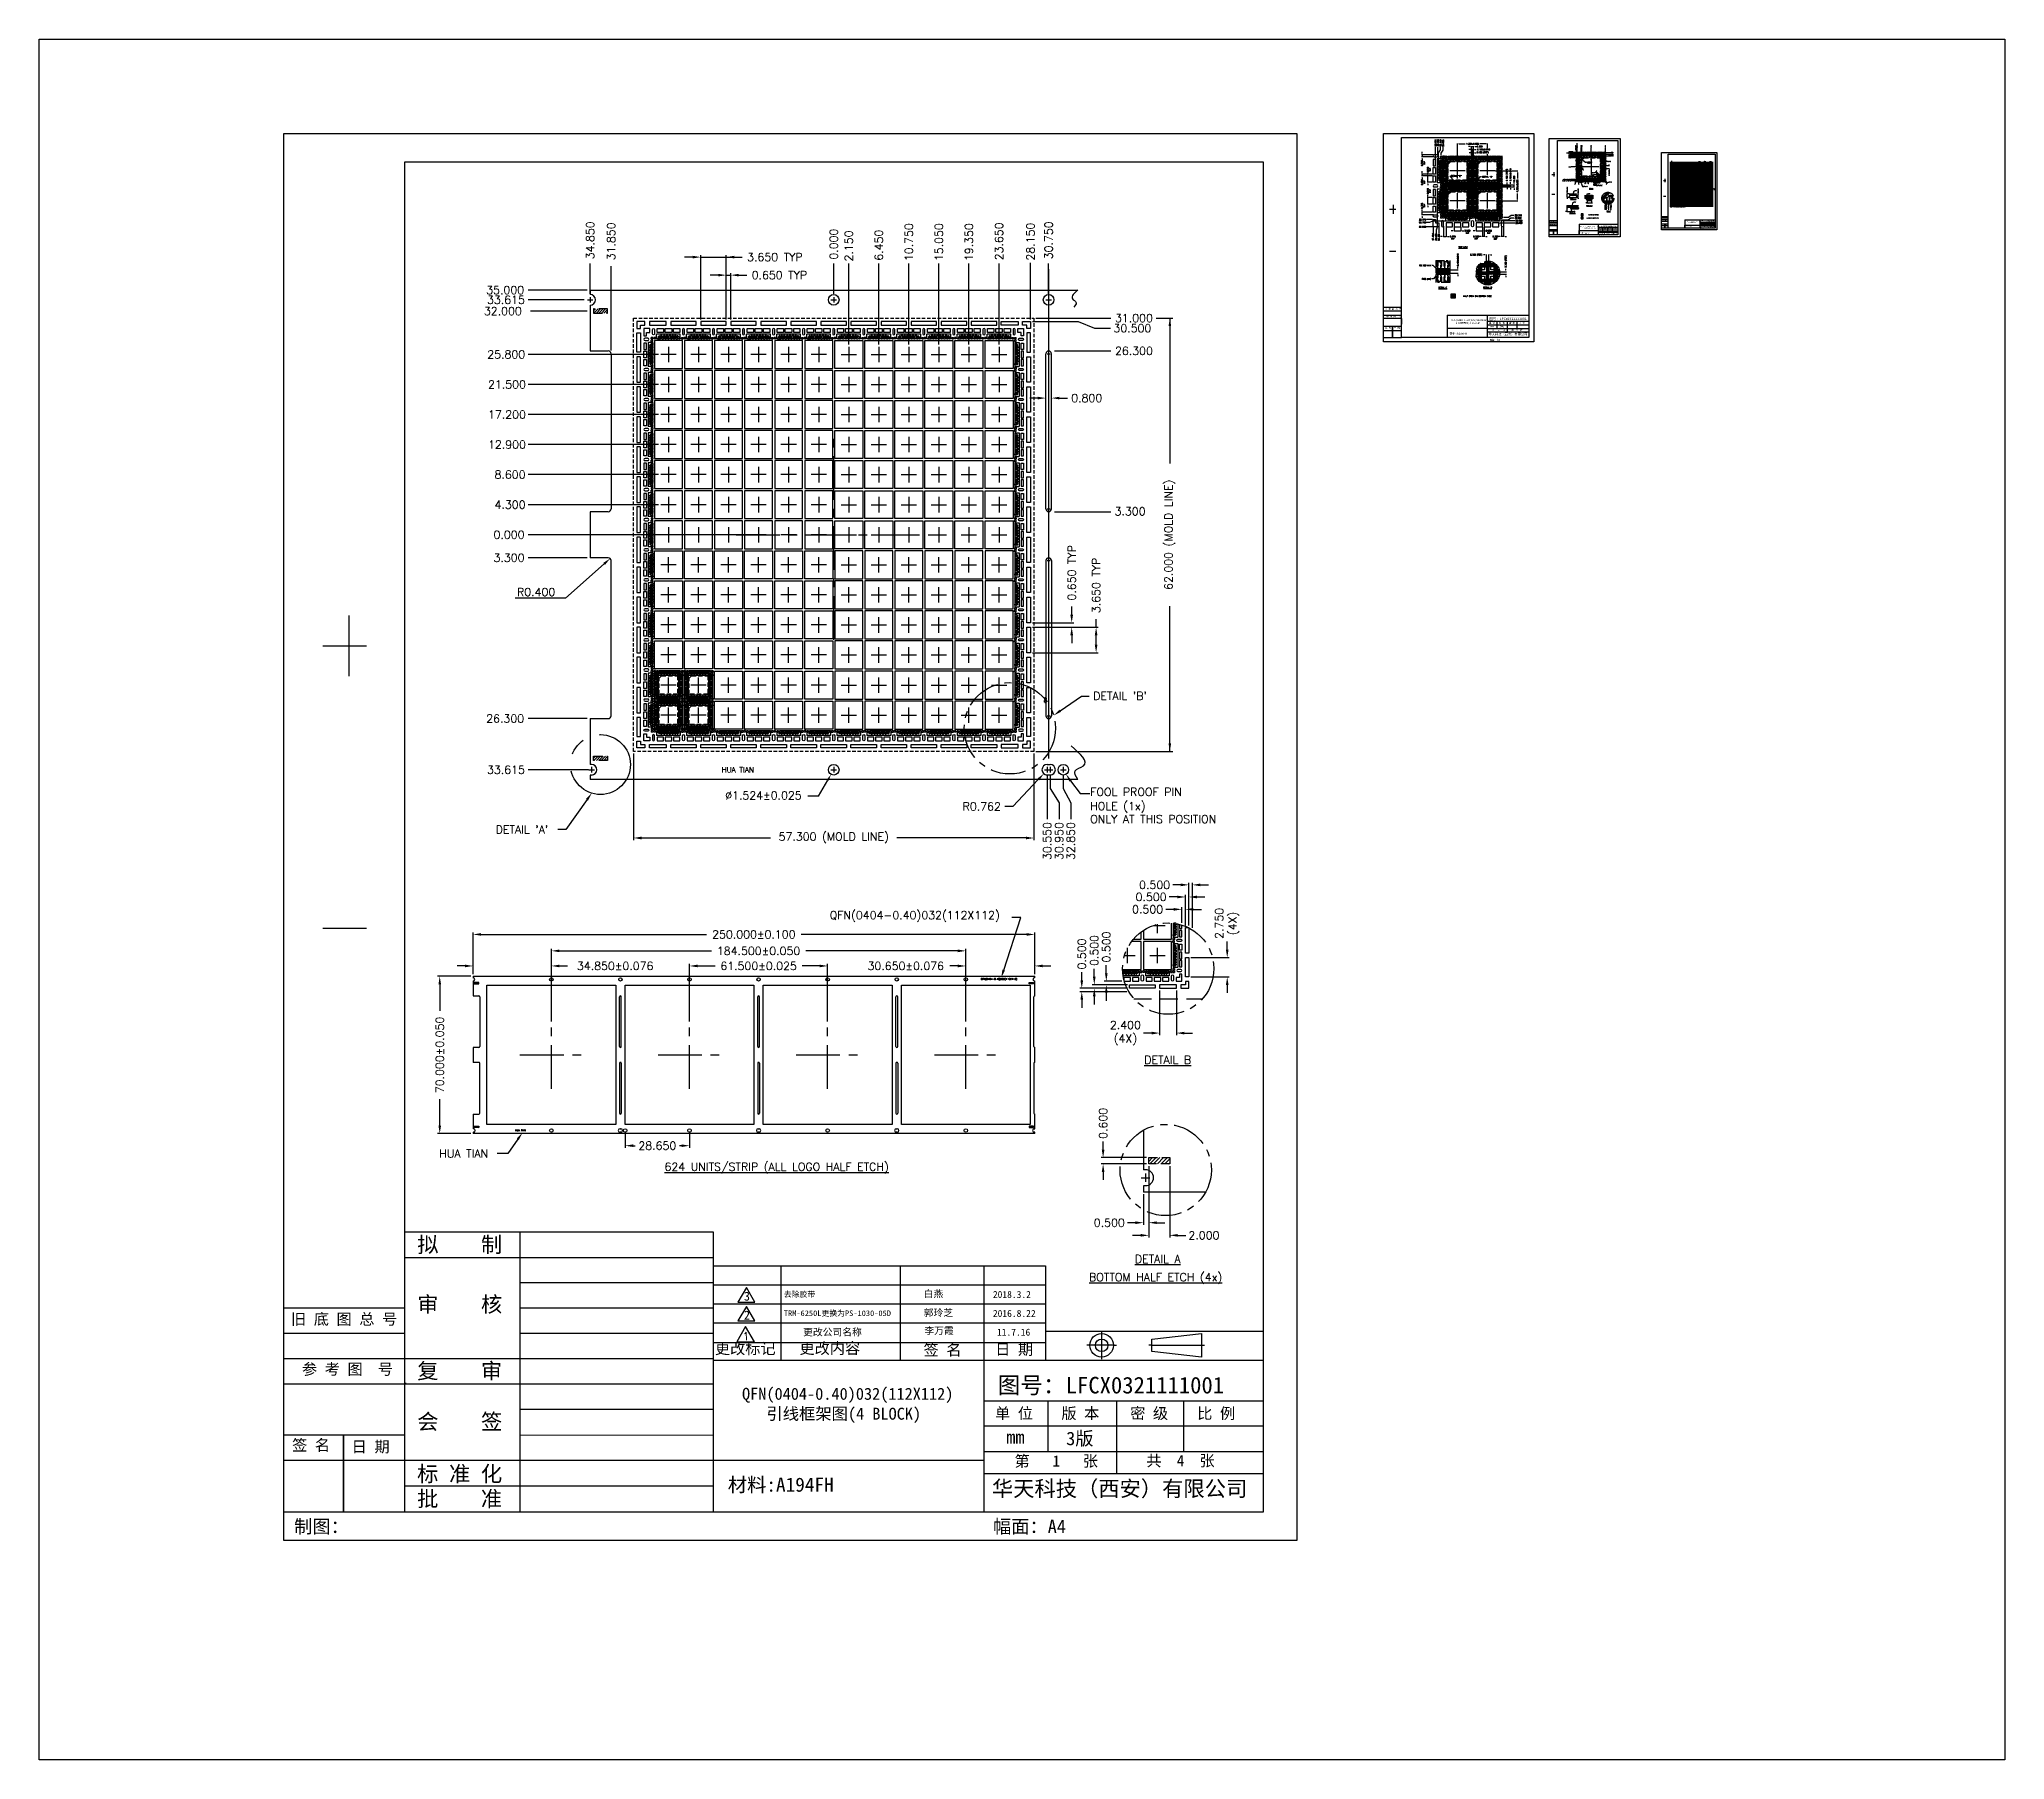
# Model space of a CAD drawing. Extents: x -140 to 1972, y -487 to -95.
# Drawn here: x 1690.6 to 1971.8, y -487.4 to -241.3 of the extents above; entities outside this region: 25.
import ezdxf
from ezdxf.enums import TextEntityAlignment as Align
from ezdxf.lldxf.tags import DXFTag

# ---------------------------------------------------------------- set-up
doc = ezdxf.new("R2010")
doc.units = 0
doc.header["$LTSCALE"] = 5
doc.header["$MEASUREMENT"] = 0
for name, pattern in [('CENTER', [2, 1.25, -0.25, 0.25, -0.25]), ('CENTER2', [1.125, 0.75, -0.125, 0.125, -0.125]), ('DASHED', [0.75, 0.5, -0.25]), ('HIDDEN', [0.375, 0.25, -0.125]), ('PHANTOM2', [31.75, 15.875, -3.175, 3.175, -3.175, 3.175, -3.175])]:
    doc.linetypes.add(name, pattern=pattern)
doc.layers.get('0').update_dxf_attribs({"linetype": 'CONTINUOUS'})
for name, color, linetype in [('1', 7, 'CONTINUOUS'), ('1D', 4, 'CONTINUOUS'), ('2D', 4, 'CONTINUOUS'), ('3D', 4, 'CONTINUOUS'), ('4', 7, 'CONTINUOUS'), ('TEMPLATE', 7, 'CONTINUOUS'), ('中心线', 1, 'CENTER2')]:
    doc.layers.add(name, color=color, linetype=linetype)
doc.styles.add('ROMANS', font='SIMPLEX', dxfattribs={"width": 0.8, "height": 0.018})
doc.styles.add('SIMPLEX', font='SIMPLEX')
doc.styles.get("Standard").update_dxf_attribs({"font": 'romans.shx', "bigfont": 'bigfont.shx'})
doc.styles.add('Times New Roman', font='times.ttf')
doc.styles.add('宋体', font='')
doc.styles.get('宋体').set_extended_font_data('SimSun')
tags = doc.linetypes.add('BORDER', pattern=[8.75, 2.5, -1.25, 2.5, -1.25, 0, -1.25]).pattern_tags.tags
tags[14:15] = [DXFTag(74, 4), DXFTag(75, 0), DXFTag(340, '0'), DXFTag(46, 1.0), DXFTag(50, 0.0), DXFTag(44, 0.0), DXFTag(45, 0.0)]
tags[12:13] = [DXFTag(74, 4), DXFTag(75, 0), DXFTag(340, '0'), DXFTag(46, 1.0), DXFTag(50, 0.0), DXFTag(44, 0.0), DXFTag(45, 0.0)]
tags[10:11] = [DXFTag(74, 4), DXFTag(75, 0), DXFTag(340, '0'), DXFTag(46, 1.0), DXFTag(50, 0.0), DXFTag(44, 0.0), DXFTag(45, 0.0)]
tags[8:9] = [DXFTag(74, 4), DXFTag(75, 0), DXFTag(340, '0'), DXFTag(46, 1.0), DXFTag(50, 0.0), DXFTag(44, 0.0), DXFTag(45, 0.0)]
tags[6:7] = [DXFTag(74, 4), DXFTag(75, 0), DXFTag(340, '0'), DXFTag(46, 1.0), DXFTag(50, 0.0), DXFTag(44, 0.0), DXFTag(45, 0.0)]
tags[4:5] = [DXFTag(74, 4), DXFTag(75, 0), DXFTag(340, '0'), DXFTag(46, 1.0), DXFTag(50, 0.0), DXFTag(44, 0.0), DXFTag(45, 0.0)]
pattern_1 = [(0, (1823.619904, -304.765477), (0.0125, 0.025), [0, -0.025])]

msp = doc.modelspace()

# ---------------------------------------------------------------- hatches: boundary and pattern name
at = {"layer": '1D'}
h = msp.add_hatch(dxfattribs=at)
h.set_pattern_fill('ANSI31', color=256, scale=2, style=0)
h.set_pattern_definition([(45, (2064.6059, -312.14264), (-0.1767767, 0.1767767), [])])
h.paths.add_polyline_path([(1769.94, -279.84), (1769.94, -280.44), (1771.94, -280.44), (1771.94, -279.84)])
h.paths.add_polyline_path([(1769.94, -344.44), (1769.94, -343.84), (1771.94, -343.84), (1771.94, -344.44)])
h = msp.add_hatch(dxfattribs=at)
h.set_pattern_fill('ANSI31', color=256, scale=0.642857, style=0)
h.set_pattern_definition([(45, (1847.56101, -386.56099), (-0.05682108, 0.05682108), [])])
h.paths.add_polyline_path([(1752.85, -376.18), (1752.85, -376.37), (1753.49, -376.37), (1753.49, -376.18)])
h.paths.add_polyline_path([(1752.85, -396.94), (1752.85, -396.75), (1753.49, -396.75), (1753.49, -396.94)])
h = msp.add_hatch(dxfattribs=at)
h.set_pattern_fill('ANSI31', color=256, scale=0.642857, style=0)
h.set_pattern_definition([(135, (1738.168345, -386.56099), (0.05682108, 0.05682108), [])])
h.paths.add_polyline_path([(1832.88, -376.18), (1832.88, -376.37), (1832.24, -376.37), (1832.24, -376.18)])
h.paths.add_polyline_path([(1832.88, -396.94), (1832.88, -396.75), (1832.24, -396.75), (1832.24, -396.94)])
h = msp.add_hatch(dxfattribs=at)
h.set_pattern_fill('ANSI31', color=256, scale=3, style=0)
h.set_pattern_definition([(45, (1919.7006, -258.79495), (-0.265165, 0.265165), [])])
h.paths.add_polyline_path([(1852.36, -401.25), (1849.36, -401.25), (1849.36, -401.7), (1852.36, -401.7)])
h.paths.add_polyline_path([(1852.36, -402.15), (1852.36, -401.7), (1849.36, -401.7), (1849.36, -402.15)])
at = {"layer": '2D'}
h = msp.add_hatch(dxfattribs=at)
h.set_pattern_fill('ANSI31', color=256, style=0)
h.set_pattern_definition([(45, (1509.34199, -50.69154), (-0.088388348, 0.088388348), [])])
h.paths.add_polyline_path([(1899.16, -261.41), (1896.51, -261.41), (1896.51, -259.11), (1896.86, -258.76), (1899.16, -258.76)], flags=16)
h.paths.add_polyline_path([(1899.16, -265.71), (1896.51, -265.71), (1896.51, -263.41), (1896.86, -263.06), (1899.16, -263.06)], flags=16)
h.paths.add_polyline_path([(1894.86, -261.41), (1892.21, -261.41), (1892.21, -259.11), (1892.56, -258.76), (1894.86, -258.76)], flags=16)
h.paths.add_polyline_path([(1894.86, -265.71), (1892.21, -265.71), (1892.21, -263.41), (1892.56, -263.06), (1894.86, -263.06)], flags=16)
edge = h.paths.add_edge_path()
edge.add_line((1891.29, -266.09), (1891.19, -266.09))
edge.add_line((1891.19, -266.09), (1891.19, -266.24))
edge.add_line((1891.19, -266.24), (1891.33, -266.24))
edge.add_line((1891.33, -266.24), (1891.33, -266.48))
edge.add_line((1891.33, -266.48), (1891.19, -266.48))
edge.add_line((1891.19, -266.48), (1891.19, -266.6))
edge.add_line((1891.19, -266.6), (1891.33, -266.6))
edge.add_line((1891.33, -266.6), (1891.33, -266.73))
edge.add_line((1891.33, -266.73), (1891.45, -266.73))
edge.add_line((1891.45, -266.73), (1891.45, -266.6))
edge.add_line((1891.45, -266.6), (1891.68, -266.6))
edge.add_line((1891.68, -266.6), (1891.68, -266.73))
edge.add_line((1891.68, -266.73), (1891.83, -266.73))
edge.add_line((1891.83, -266.73), (1891.83, -266.63))
edge.add_line((1891.83, -266.63), (1891.96, -266.63))
edge.add_arc((1891.99, -266.71), 0.0843, 45.2841, 110.4592, ccw=False)
edge.add_line((1892.05, -266.65), (1892.05, -266.63))
edge.add_line((1892.05, -266.63), (1892.23, -266.63))
edge.add_line((1892.23, -266.63), (1892.23, -266.65))
edge.add_arc((1892.29, -266.71), 0.0843, 69.5408, 134.7159, ccw=False)
edge.add_line((1892.32, -266.63), (1892.36, -266.63))
edge.add_arc((1892.39, -266.71), 0.0843, 45.2841, 110.4592, ccw=False)
edge.add_line((1892.45, -266.65), (1892.45, -266.63))
edge.add_line((1892.45, -266.63), (1892.63, -266.63))
edge.add_line((1892.63, -266.63), (1892.63, -266.65))
edge.add_arc((1892.69, -266.71), 0.0843, 69.5408, 134.7159, ccw=False)
edge.add_line((1892.72, -266.63), (1892.76, -266.63))
edge.add_arc((1892.79, -266.71), 0.0843, 45.2841, 110.4592, ccw=False)
edge.add_line((1892.85, -266.65), (1892.85, -266.63))
edge.add_line((1892.85, -266.63), (1893.03, -266.63))
edge.add_line((1893.03, -266.63), (1893.03, -266.65))
edge.add_arc((1893.09, -266.71), 0.0843, 69.5408, 134.7159, ccw=False)
edge.add_line((1893.12, -266.63), (1893.16, -266.63))
edge.add_arc((1893.19, -266.71), 0.0843, 45.2841, 110.4592, ccw=False)
edge.add_line((1893.25, -266.65), (1893.25, -266.63))
edge.add_line((1893.25, -266.63), (1893.43, -266.63))
edge.add_line((1893.43, -266.63), (1893.43, -266.65))
edge.add_arc((1893.49, -266.71), 0.0843, 69.5408, 134.7159, ccw=False)
edge.add_line((1893.52, -266.63), (1893.56, -266.63))
edge.add_arc((1893.59, -266.71), 0.0843, 45.2841, 110.4592, ccw=False)
edge.add_line((1893.65, -266.65), (1893.65, -266.63))
edge.add_line((1893.65, -266.63), (1893.83, -266.63))
edge.add_line((1893.83, -266.63), (1893.83, -266.65))
edge.add_arc((1893.89, -266.71), 0.0843, 69.5408, 134.7159, ccw=False)
edge.add_line((1893.92, -266.63), (1893.96, -266.63))
edge.add_arc((1893.99, -266.71), 0.0843, 45.2841, 110.4592, ccw=False)
edge.add_line((1894.05, -266.65), (1894.05, -266.63))
edge.add_line((1894.05, -266.63), (1894.23, -266.63))
edge.add_line((1894.23, -266.63), (1894.23, -266.65))
edge.add_arc((1894.29, -266.71), 0.0843, 69.5408, 134.7159, ccw=False)
edge.add_line((1894.32, -266.63), (1894.36, -266.63))
edge.add_arc((1894.39, -266.71), 0.0843, 45.2841, 110.4592, ccw=False)
edge.add_line((1894.45, -266.65), (1894.45, -266.63))
edge.add_line((1894.45, -266.63), (1894.63, -266.63))
edge.add_line((1894.63, -266.63), (1894.63, -266.65))
edge.add_arc((1894.69, -266.71), 0.0843, 69.5408, 134.7159, ccw=False)
edge.add_line((1894.72, -266.63), (1894.76, -266.63))
edge.add_arc((1894.79, -266.71), 0.0843, 45.2841, 110.4592, ccw=False)
edge.add_line((1894.85, -266.65), (1894.85, -266.63))
edge.add_line((1894.85, -266.63), (1895.03, -266.63))
edge.add_line((1895.03, -266.63), (1895.03, -266.65))
edge.add_arc((1895.09, -266.71), 0.0843, 69.5408, 134.7159, ccw=False)
edge.add_line((1895.12, -266.63), (1895.24, -266.63))
edge.add_line((1895.24, -266.63), (1895.24, -266.73))
edge.add_line((1895.24, -266.73), (1895.39, -266.73))
edge.add_line((1895.39, -266.73), (1895.39, -266.6))
edge.add_line((1895.39, -266.6), (1895.63, -266.6))
edge.add_line((1895.63, -266.6), (1895.63, -266.73))
edge.add_line((1895.63, -266.73), (1895.75, -266.73))
edge.add_line((1895.75, -266.73), (1895.75, -266.6))
edge.add_line((1895.75, -266.6), (1895.98, -266.6))
edge.add_line((1895.98, -266.6), (1895.98, -266.73))
edge.add_line((1895.98, -266.73), (1896.13, -266.73))
edge.add_line((1896.13, -266.73), (1896.13, -266.63))
edge.add_line((1896.13, -266.63), (1896.26, -266.63))
edge.add_arc((1896.29, -266.71), 0.0843, 45.2841, 110.4592, ccw=False)
edge.add_line((1896.35, -266.65), (1896.35, -266.63))
edge.add_line((1896.35, -266.63), (1896.53, -266.63))
edge.add_line((1896.53, -266.63), (1896.53, -266.65))
edge.add_arc((1896.59, -266.71), 0.0843, 69.5408, 134.7159, ccw=False)
edge.add_line((1896.62, -266.63), (1896.66, -266.63))
edge.add_arc((1896.69, -266.71), 0.0843, 45.2841, 110.4592, ccw=False)
edge.add_line((1896.75, -266.65), (1896.75, -266.63))
edge.add_line((1896.75, -266.63), (1896.93, -266.63))
edge.add_line((1896.93, -266.63), (1896.93, -266.65))
edge.add_arc((1896.99, -266.71), 0.0843, 69.5408, 134.7159, ccw=False)
edge.add_line((1897.02, -266.63), (1897.06, -266.63))
edge.add_arc((1897.09, -266.71), 0.0843, 45.2841, 110.4592, ccw=False)
edge.add_line((1897.15, -266.65), (1897.15, -266.63))
edge.add_line((1897.15, -266.63), (1897.33, -266.63))
edge.add_line((1897.33, -266.63), (1897.33, -266.65))
edge.add_arc((1897.39, -266.71), 0.0843, 69.5408, 134.7159, ccw=False)
edge.add_line((1897.42, -266.63), (1897.46, -266.63))
edge.add_arc((1897.49, -266.71), 0.0843, 45.2841, 110.4592, ccw=False)
edge.add_line((1897.55, -266.65), (1897.55, -266.63))
edge.add_line((1897.55, -266.63), (1897.73, -266.63))
edge.add_line((1897.73, -266.63), (1897.73, -266.65))
edge.add_arc((1897.79, -266.71), 0.0843, 69.5408, 134.7159, ccw=False)
edge.add_line((1897.82, -266.63), (1897.86, -266.63))
edge.add_arc((1897.89, -266.71), 0.0843, 45.2841, 110.4592, ccw=False)
edge.add_line((1897.95, -266.65), (1897.95, -266.63))
edge.add_line((1897.95, -266.63), (1898.13, -266.63))
edge.add_line((1898.13, -266.63), (1898.13, -266.65))
edge.add_arc((1898.19, -266.71), 0.0843, 69.5408, 134.7159, ccw=False)
edge.add_line((1898.22, -266.63), (1898.26, -266.63))
edge.add_arc((1898.29, -266.71), 0.0843, 45.2841, 110.4592, ccw=False)
edge.add_line((1898.35, -266.65), (1898.35, -266.63))
edge.add_line((1898.35, -266.63), (1898.53, -266.63))
edge.add_line((1898.53, -266.63), (1898.53, -266.65))
edge.add_arc((1898.59, -266.71), 0.0843, 69.5408, 134.7159, ccw=False)
edge.add_line((1898.62, -266.63), (1898.66, -266.63))
edge.add_arc((1898.69, -266.71), 0.0843, 45.2841, 110.4592, ccw=False)
edge.add_line((1898.75, -266.65), (1898.75, -266.63))
edge.add_line((1898.75, -266.63), (1898.93, -266.63))
edge.add_line((1898.93, -266.63), (1898.93, -266.65))
edge.add_arc((1898.99, -266.71), 0.0843, 69.5408, 134.7159, ccw=False)
edge.add_line((1899.02, -266.63), (1899.06, -266.63))
edge.add_arc((1899.09, -266.71), 0.0843, 45.2841, 110.4592, ccw=False)
edge.add_line((1899.15, -266.65), (1899.15, -266.63))
edge.add_line((1899.15, -266.63), (1899.33, -266.63))
edge.add_line((1899.33, -266.63), (1899.33, -266.65))
edge.add_arc((1899.39, -266.71), 0.0843, 69.5408, 134.7159, ccw=False)
edge.add_line((1899.42, -266.63), (1899.54, -266.63))
edge.add_line((1899.54, -266.63), (1899.54, -266.73))
edge.add_line((1899.54, -266.73), (1899.69, -266.73))
edge.add_line((1899.69, -266.73), (1899.69, -266.6))
edge.add_line((1899.69, -266.6), (1899.93, -266.6))
edge.add_line((1899.93, -266.6), (1899.93, -266.73))
edge.add_line((1899.93, -266.73), (1899.99, -266.73))
edge.add_line((1899.99, -266.73), (1899.99, -257.94))
edge.add_line((1899.99, -257.94), (1891.19, -257.94))
edge.add_line((1891.19, -257.94), (1891.19, -258))
edge.add_line((1891.19, -258), (1891.33, -258))
edge.add_line((1891.33, -258), (1891.33, -258.23))
edge.add_line((1891.33, -258.23), (1891.19, -258.23))
edge.add_line((1891.19, -258.23), (1891.19, -258.38))
edge.add_line((1891.19, -258.38), (1891.29, -258.38))
edge.add_line((1891.29, -258.38), (1891.29, -258.51))
edge.add_arc((1891.21, -258.54), 0.0843, -44.7159, 20.4592, ccw=False)
edge.add_line((1891.27, -258.6), (1891.29, -258.6))
edge.add_line((1891.29, -258.6), (1891.29, -258.78))
edge.add_line((1891.29, -258.78), (1891.27, -258.78))
edge.add_arc((1891.21, -258.84), 0.0843, -20.4592, 44.7159, ccw=False)
edge.add_line((1891.29, -258.87), (1891.29, -258.91))
edge.add_arc((1891.21, -258.94), 0.0843, -44.7159, 20.4592, ccw=False)
edge.add_line((1891.27, -259), (1891.29, -259))
edge.add_line((1891.29, -259), (1891.29, -259.18))
edge.add_line((1891.29, -259.18), (1891.27, -259.18))
edge.add_arc((1891.21, -259.24), 0.0843, -20.4592, 44.7159, ccw=False)
edge.add_line((1891.29, -259.27), (1891.29, -259.31))
edge.add_arc((1891.21, -259.34), 0.0843, -44.7159, 20.4592, ccw=False)
edge.add_line((1891.27, -259.4), (1891.29, -259.4))
edge.add_line((1891.29, -259.4), (1891.29, -259.58))
edge.add_line((1891.29, -259.58), (1891.27, -259.58))
edge.add_arc((1891.21, -259.64), 0.0843, -20.4592, 44.7159, ccw=False)
edge.add_line((1891.29, -259.67), (1891.29, -259.71))
edge.add_arc((1891.21, -259.74), 0.0843, -44.7159, 20.4592, ccw=False)
edge.add_line((1891.27, -259.8), (1891.29, -259.8))
edge.add_line((1891.29, -259.8), (1891.29, -259.98))
edge.add_line((1891.29, -259.98), (1891.27, -259.98))
edge.add_arc((1891.21, -260.04), 0.0843, -20.4592, 44.7159, ccw=False)
edge.add_line((1891.29, -260.07), (1891.29, -260.11))
edge.add_arc((1891.21, -260.14), 0.0843, -44.7159, 20.4592, ccw=False)
edge.add_line((1891.27, -260.2), (1891.29, -260.2))
edge.add_line((1891.29, -260.2), (1891.29, -260.38))
edge.add_line((1891.29, -260.38), (1891.27, -260.38))
edge.add_arc((1891.21, -260.44), 0.0843, -20.4592, 44.7159, ccw=False)
edge.add_line((1891.29, -260.47), (1891.29, -260.51))
edge.add_arc((1891.21, -260.54), 0.0843, -44.7159, 20.4592, ccw=False)
edge.add_line((1891.27, -260.6), (1891.29, -260.6))
edge.add_line((1891.29, -260.6), (1891.29, -260.78))
edge.add_line((1891.29, -260.78), (1891.27, -260.78))
edge.add_arc((1891.21, -260.84), 0.0843, -20.4592, 44.7159, ccw=False)
edge.add_line((1891.29, -260.87), (1891.29, -260.91))
edge.add_arc((1891.21, -260.94), 0.0843, -44.7159, 20.4592, ccw=False)
edge.add_line((1891.27, -261), (1891.29, -261))
edge.add_line((1891.29, -261), (1891.29, -261.18))
edge.add_line((1891.29, -261.18), (1891.27, -261.18))
edge.add_arc((1891.21, -261.24), 0.0843, -20.4592, 44.7159, ccw=False)
edge.add_line((1891.29, -261.27), (1891.29, -261.31))
edge.add_arc((1891.21, -261.34), 0.0843, -44.7159, 20.4592, ccw=False)
edge.add_line((1891.27, -261.4), (1891.29, -261.4))
edge.add_line((1891.29, -261.4), (1891.29, -261.58))
edge.add_line((1891.29, -261.58), (1891.27, -261.58))
edge.add_arc((1891.21, -261.64), 0.0843, -20.4592, 44.7159, ccw=False)
edge.add_line((1891.29, -261.67), (1891.29, -261.79))
edge.add_line((1891.29, -261.79), (1891.19, -261.79))
edge.add_line((1891.19, -261.79), (1891.19, -261.94))
edge.add_line((1891.19, -261.94), (1891.33, -261.94))
edge.add_line((1891.33, -261.94), (1891.33, -262.18))
edge.add_line((1891.33, -262.18), (1891.19, -262.18))
edge.add_line((1891.19, -262.18), (1891.19, -262.3))
edge.add_line((1891.19, -262.3), (1891.33, -262.3))
edge.add_line((1891.33, -262.3), (1891.33, -262.53))
edge.add_line((1891.33, -262.53), (1891.19, -262.53))
edge.add_line((1891.19, -262.53), (1891.19, -262.68))
edge.add_line((1891.19, -262.68), (1891.29, -262.68))
edge.add_line((1891.29, -262.68), (1891.29, -262.81))
edge.add_arc((1891.21, -262.84), 0.0843, -44.7159, 20.4592, ccw=False)
edge.add_line((1891.27, -262.9), (1891.29, -262.9))
edge.add_line((1891.29, -262.9), (1891.29, -263.08))
edge.add_line((1891.29, -263.08), (1891.27, -263.08))
edge.add_arc((1891.21, -263.14), 0.0843, -20.4592, 44.7159, ccw=False)
edge.add_line((1891.29, -263.17), (1891.29, -263.21))
edge.add_arc((1891.21, -263.24), 0.0843, -44.7159, 20.4592, ccw=False)
edge.add_line((1891.27, -263.3), (1891.29, -263.3))
edge.add_line((1891.29, -263.3), (1891.29, -263.48))
edge.add_line((1891.29, -263.48), (1891.27, -263.48))
edge.add_arc((1891.21, -263.54), 0.0843, -20.4592, 44.7159, ccw=False)
edge.add_line((1891.29, -263.57), (1891.29, -263.61))
edge.add_arc((1891.21, -263.64), 0.0843, -44.7159, 20.4592, ccw=False)
edge.add_line((1891.27, -263.7), (1891.29, -263.7))
edge.add_line((1891.29, -263.7), (1891.29, -263.88))
edge.add_line((1891.29, -263.88), (1891.27, -263.88))
edge.add_arc((1891.21, -263.94), 0.0843, -20.4592, 44.7159, ccw=False)
edge.add_line((1891.29, -263.97), (1891.29, -264.01))
edge.add_arc((1891.21, -264.04), 0.0843, -44.7159, 20.4592, ccw=False)
edge.add_line((1891.27, -264.1), (1891.29, -264.1))
edge.add_line((1891.29, -264.1), (1891.29, -264.28))
edge.add_line((1891.29, -264.28), (1891.27, -264.28))
edge.add_arc((1891.21, -264.34), 0.0843, -20.4592, 44.7159, ccw=False)
edge.add_line((1891.29, -264.37), (1891.29, -264.41))
edge.add_arc((1891.21, -264.44), 0.0843, -44.7159, 20.4592, ccw=False)
edge.add_line((1891.27, -264.5), (1891.29, -264.5))
edge.add_line((1891.29, -264.5), (1891.29, -264.68))
edge.add_line((1891.29, -264.68), (1891.27, -264.68))
edge.add_arc((1891.21, -264.74), 0.0843, -20.4592, 44.7159, ccw=False)
edge.add_line((1891.29, -264.77), (1891.29, -264.81))
edge.add_arc((1891.21, -264.84), 0.0843, -44.7159, 20.4592, ccw=False)
edge.add_line((1891.27, -264.9), (1891.29, -264.9))
edge.add_line((1891.29, -264.9), (1891.29, -265.08))
edge.add_line((1891.29, -265.08), (1891.27, -265.08))
edge.add_arc((1891.21, -265.14), 0.0843, -20.4592, 44.7159, ccw=False)
edge.add_line((1891.29, -265.17), (1891.29, -265.21))
edge.add_arc((1891.21, -265.24), 0.0843, -44.7159, 20.4592, ccw=False)
edge.add_line((1891.27, -265.3), (1891.29, -265.3))
edge.add_line((1891.29, -265.3), (1891.29, -265.48))
edge.add_line((1891.29, -265.48), (1891.27, -265.48))
edge.add_arc((1891.21, -265.54), 0.0843, -20.4592, 44.7159, ccw=False)
edge.add_line((1891.29, -265.57), (1891.29, -265.61))
edge.add_arc((1891.21, -265.64), 0.0843, -44.7159, 20.4592, ccw=False)
edge.add_line((1891.27, -265.7), (1891.29, -265.7))
edge.add_line((1891.29, -265.7), (1891.29, -265.88))
edge.add_line((1891.29, -265.88), (1891.27, -265.88))
edge.add_arc((1891.21, -265.94), 0.0843, -20.4592, 44.7159, ccw=False)
edge.add_line((1891.29, -265.97), (1891.29, -266.09))
h.paths.add_polyline_path([(1895.98, -258.23), (1895.98, -258), (1895.75, -258), (1895.75, -258.23)], flags=16)
h.paths.add_polyline_path([(1899.69, -258.23), (1899.93, -258.23), (1899.93, -258), (1899.69, -258)], flags=16)
h.paths.add_polyline_path([(1899.69, -261.94), (1899.69, -262.18), (1899.93, -262.18), (1899.93, -261.94)], flags=16)
h.paths.add_polyline_path([(1895.98, -261.94), (1895.75, -261.94), (1895.75, -262.18), (1895.98, -262.18)], flags=16)
h.paths.add_polyline_path([(1895.98, -262.53), (1895.98, -262.3), (1895.75, -262.3), (1895.75, -262.53)], flags=16)
h.paths.add_polyline_path([(1899.69, -262.53), (1899.93, -262.53), (1899.93, -262.3), (1899.69, -262.3)], flags=16)
h.paths.add_polyline_path([(1899.69, -266.24), (1899.69, -266.48), (1899.93, -266.48), (1899.93, -266.24)], flags=16)
h.paths.add_polyline_path([(1895.98, -266.24), (1895.75, -266.24), (1895.75, -266.48), (1895.98, -266.48)], flags=16)
h.paths.add_polyline_path([(1891.68, -258.23), (1891.68, -258), (1891.45, -258), (1891.45, -258.23)], flags=16)
h.paths.add_polyline_path([(1895.39, -258.23), (1895.63, -258.23), (1895.63, -258), (1895.39, -258)], flags=16)
h.paths.add_polyline_path([(1895.39, -261.94), (1895.39, -262.18), (1895.63, -262.18), (1895.63, -261.94)], flags=16)
h.paths.add_polyline_path([(1891.68, -261.94), (1891.45, -261.94), (1891.45, -262.18), (1891.68, -262.18)], flags=16)
h.paths.add_polyline_path([(1891.68, -262.53), (1891.68, -262.3), (1891.45, -262.3), (1891.45, -262.53)], flags=16)
h.paths.add_polyline_path([(1895.39, -262.53), (1895.63, -262.53), (1895.63, -262.3), (1895.39, -262.3)], flags=16)
h.paths.add_polyline_path([(1895.39, -266.24), (1895.39, -266.48), (1895.63, -266.48), (1895.63, -266.24)], flags=16)
h.paths.add_polyline_path([(1891.68, -266.24), (1891.45, -266.24), (1891.45, -266.48), (1891.68, -266.48)], flags=16)
h.paths.add_polyline_path([(1891.02, -258.6), (1891.15, -258.6), (1891.06, -258.57)])
edge = h.paths.add_edge_path()
edge.add_line((1891.15, -258.78), (1890.93, -258.78))
edge.add_arc((1890.93, -258.69), 0.09, 228.1897, 270, ccw=False)
edge.add_line((1890.87, -258.76), (1890.84, -258.79))
edge.add_line((1890.84, -258.79), (1890.84, -258.81))
edge.add_line((1890.84, -258.81), (1891.05, -258.81))
edge.add_line((1891.05, -258.81), (1891.15, -258.78))
edge = h.paths.add_edge_path()
edge.add_line((1891.15, -259.18), (1890.93, -259.18))
edge.add_arc((1890.93, -259.09), 0.09, 90, 270, ccw=False)
edge.add_line((1890.93, -259), (1891.15, -259))
edge.add_line((1891.15, -259), (1891.05, -258.96))
edge.add_line((1891.05, -258.96), (1890.84, -258.96))
edge.add_line((1890.84, -258.96), (1890.84, -259.21))
edge.add_line((1890.84, -259.21), (1891.05, -259.21))
edge.add_line((1891.05, -259.21), (1891.15, -259.18))
edge = h.paths.add_edge_path()
edge.add_line((1891.15, -259.58), (1890.93, -259.58))
edge.add_arc((1890.93, -259.49), 0.09, 90, 270, ccw=False)
edge.add_line((1890.93, -259.4), (1891.15, -259.4))
edge.add_line((1891.15, -259.4), (1891.05, -259.36))
edge.add_line((1891.05, -259.36), (1890.84, -259.36))
edge.add_line((1890.84, -259.36), (1890.84, -259.61))
edge.add_line((1890.84, -259.61), (1891.05, -259.61))
edge.add_line((1891.05, -259.61), (1891.15, -259.58))
edge = h.paths.add_edge_path()
edge.add_line((1891.15, -259.98), (1890.93, -259.98))
edge.add_arc((1890.93, -259.89), 0.09, 90, 270, ccw=False)
edge.add_line((1890.93, -259.8), (1891.15, -259.8))
edge.add_line((1891.15, -259.8), (1891.05, -259.76))
edge.add_line((1891.05, -259.76), (1890.84, -259.76))
edge.add_line((1890.84, -259.76), (1890.84, -260.01))
edge.add_line((1890.84, -260.01), (1891.05, -260.01))
edge.add_line((1891.05, -260.01), (1891.15, -259.98))
edge = h.paths.add_edge_path()
edge.add_line((1891.15, -260.38), (1890.93, -260.38))
edge.add_arc((1890.93, -260.29), 0.09, 90, 270, ccw=False)
edge.add_line((1890.93, -260.2), (1891.15, -260.2))
edge.add_line((1891.15, -260.2), (1891.05, -260.16))
edge.add_line((1891.05, -260.16), (1890.84, -260.16))
edge.add_line((1890.84, -260.16), (1890.84, -260.41))
edge.add_line((1890.84, -260.41), (1891.05, -260.41))
edge.add_line((1891.05, -260.41), (1891.15, -260.38))
edge = h.paths.add_edge_path()
edge.add_line((1891.15, -260.78), (1890.93, -260.78))
edge.add_arc((1890.93, -260.69), 0.09, 90, 270, ccw=False)
edge.add_line((1890.93, -260.6), (1891.15, -260.6))
edge.add_line((1891.15, -260.6), (1891.05, -260.56))
edge.add_line((1891.05, -260.56), (1890.84, -260.56))
edge.add_line((1890.84, -260.56), (1890.84, -260.81))
edge.add_line((1890.84, -260.81), (1891.05, -260.81))
edge.add_line((1891.05, -260.81), (1891.15, -260.78))
h.paths.add_polyline_path([(1891.02, -261.58), (1891.15, -261.58), (1891.06, -261.61)])
edge = h.paths.add_edge_path()
edge.add_line((1891.15, -261.4), (1890.93, -261.4))
edge.add_arc((1890.93, -261.49), 0.09, 90, 131.8103)
edge.add_line((1890.87, -261.42), (1890.84, -261.39))
edge.add_line((1890.84, -261.39), (1890.84, -261.36))
edge.add_line((1890.84, -261.36), (1891.05, -261.36))
edge.add_line((1891.05, -261.36), (1891.15, -261.4))
edge = h.paths.add_edge_path()
edge.add_line((1891.15, -261.18), (1890.93, -261.18))
edge.add_arc((1890.93, -261.09), 0.09, 90, 270, ccw=False)
edge.add_line((1890.93, -261), (1891.15, -261))
edge.add_line((1891.15, -261), (1891.05, -260.96))
edge.add_line((1891.05, -260.96), (1890.84, -260.96))
edge.add_line((1890.84, -260.96), (1890.84, -261.21))
edge.add_line((1890.84, -261.21), (1891.05, -261.21))
edge.add_line((1891.05, -261.21), (1891.15, -261.18))
h.paths.add_polyline_path([(1891.02, -262.9), (1891.15, -262.9), (1891.06, -262.87)])
edge = h.paths.add_edge_path()
edge.add_line((1891.15, -263.08), (1890.93, -263.08))
edge.add_arc((1890.93, -262.99), 0.09, 228.1897, 270, ccw=False)
edge.add_line((1890.87, -263.06), (1890.84, -263.09))
edge.add_line((1890.84, -263.09), (1890.84, -263.11))
edge.add_line((1890.84, -263.11), (1891.05, -263.11))
edge.add_line((1891.05, -263.11), (1891.15, -263.08))
edge = h.paths.add_edge_path()
edge.add_line((1891.15, -263.48), (1890.93, -263.48))
edge.add_arc((1890.93, -263.39), 0.09, 90, 270, ccw=False)
edge.add_line((1890.93, -263.3), (1891.15, -263.3))
edge.add_line((1891.15, -263.3), (1891.05, -263.26))
edge.add_line((1891.05, -263.26), (1890.84, -263.26))
edge.add_line((1890.84, -263.26), (1890.84, -263.51))
edge.add_line((1890.84, -263.51), (1891.05, -263.51))
edge.add_line((1891.05, -263.51), (1891.15, -263.48))
edge = h.paths.add_edge_path()
edge.add_line((1891.15, -263.88), (1890.93, -263.88))
edge.add_arc((1890.93, -263.79), 0.09, 90, 270, ccw=False)
edge.add_line((1890.93, -263.7), (1891.15, -263.7))
edge.add_line((1891.15, -263.7), (1891.05, -263.66))
edge.add_line((1891.05, -263.66), (1890.84, -263.66))
edge.add_line((1890.84, -263.66), (1890.84, -263.91))
edge.add_line((1890.84, -263.91), (1891.05, -263.91))
edge.add_line((1891.05, -263.91), (1891.15, -263.88))
edge = h.paths.add_edge_path()
edge.add_line((1891.15, -264.28), (1890.93, -264.28))
edge.add_arc((1890.93, -264.19), 0.09, 90, 270, ccw=False)
edge.add_line((1890.93, -264.1), (1891.15, -264.1))
edge.add_line((1891.15, -264.1), (1891.05, -264.06))
edge.add_line((1891.05, -264.06), (1890.84, -264.06))
edge.add_line((1890.84, -264.06), (1890.84, -264.31))
edge.add_line((1890.84, -264.31), (1891.05, -264.31))
edge.add_line((1891.05, -264.31), (1891.15, -264.28))
edge = h.paths.add_edge_path()
edge.add_line((1891.15, -264.68), (1890.93, -264.68))
edge.add_arc((1890.93, -264.59), 0.09, 90, 270, ccw=False)
edge.add_line((1890.93, -264.5), (1891.15, -264.5))
edge.add_line((1891.15, -264.5), (1891.05, -264.46))
edge.add_line((1891.05, -264.46), (1890.84, -264.46))
edge.add_line((1890.84, -264.46), (1890.84, -264.71))
edge.add_line((1890.84, -264.71), (1891.05, -264.71))
edge.add_line((1891.05, -264.71), (1891.15, -264.68))
edge = h.paths.add_edge_path()
edge.add_line((1891.15, -265.08), (1890.93, -265.08))
edge.add_arc((1890.93, -264.99), 0.09, 90, 270, ccw=False)
edge.add_line((1890.93, -264.9), (1891.15, -264.9))
edge.add_line((1891.15, -264.9), (1891.05, -264.86))
edge.add_line((1891.05, -264.86), (1890.84, -264.86))
edge.add_line((1890.84, -264.86), (1890.84, -265.11))
edge.add_line((1890.84, -265.11), (1891.05, -265.11))
edge.add_line((1891.05, -265.11), (1891.15, -265.08))
h.paths.add_polyline_path([(1891.02, -265.88), (1891.15, -265.88), (1891.06, -265.91)])
edge = h.paths.add_edge_path()
edge.add_line((1891.15, -265.7), (1890.93, -265.7))
edge.add_arc((1890.93, -265.79), 0.09, 90, 131.8103)
edge.add_line((1890.87, -265.72), (1890.84, -265.69))
edge.add_line((1890.84, -265.69), (1890.84, -265.66))
edge.add_line((1890.84, -265.66), (1891.05, -265.66))
edge.add_line((1891.05, -265.66), (1891.15, -265.7))
edge = h.paths.add_edge_path()
edge.add_line((1891.15, -265.48), (1890.93, -265.48))
edge.add_arc((1890.93, -265.39), 0.09, 90, 270, ccw=False)
edge.add_line((1890.93, -265.3), (1891.15, -265.3))
edge.add_line((1891.15, -265.3), (1891.05, -265.26))
edge.add_line((1891.05, -265.26), (1890.84, -265.26))
edge.add_line((1890.84, -265.26), (1890.84, -265.51))
edge.add_line((1890.84, -265.51), (1891.05, -265.51))
edge.add_line((1891.05, -265.51), (1891.15, -265.48))
h.paths.add_polyline_path([(1899.33, -266.9), (1899.33, -266.77), (1899.36, -266.87)])
edge = h.paths.add_edge_path()
edge.add_line((1899.15, -266.77), (1899.15, -267))
edge.add_arc((1899.24, -267), 0.09, 180, 221.8103)
edge.add_line((1899.17, -267.06), (1899.14, -267.09))
edge.add_line((1899.14, -267.09), (1899.11, -267.09))
edge.add_line((1899.11, -267.09), (1899.11, -266.87))
edge.add_line((1899.11, -266.87), (1899.15, -266.77))
edge = h.paths.add_edge_path()
edge.add_line((1898.75, -266.77), (1898.75, -267))
edge.add_arc((1898.84, -267), 0.09, 180, 360)
edge.add_line((1898.93, -267), (1898.93, -266.77))
edge.add_line((1898.93, -266.77), (1898.96, -266.87))
edge.add_line((1898.96, -266.87), (1898.96, -267.09))
edge.add_line((1898.96, -267.09), (1898.71, -267.09))
edge.add_line((1898.71, -267.09), (1898.71, -266.87))
edge.add_line((1898.71, -266.87), (1898.75, -266.77))
edge = h.paths.add_edge_path()
edge.add_line((1898.35, -266.77), (1898.35, -267))
edge.add_arc((1898.44, -267), 0.09, 180, 360)
edge.add_line((1898.53, -267), (1898.53, -266.77))
edge.add_line((1898.53, -266.77), (1898.56, -266.87))
edge.add_line((1898.56, -266.87), (1898.56, -267.09))
edge.add_line((1898.56, -267.09), (1898.31, -267.09))
edge.add_line((1898.31, -267.09), (1898.31, -266.87))
edge.add_line((1898.31, -266.87), (1898.35, -266.77))
edge = h.paths.add_edge_path()
edge.add_line((1897.95, -266.77), (1897.95, -267))
edge.add_arc((1898.04, -267), 0.09, 180, 360)
edge.add_line((1898.13, -267), (1898.13, -266.77))
edge.add_line((1898.13, -266.77), (1898.16, -266.87))
edge.add_line((1898.16, -266.87), (1898.16, -267.09))
edge.add_line((1898.16, -267.09), (1897.91, -267.09))
edge.add_line((1897.91, -267.09), (1897.91, -266.87))
edge.add_line((1897.91, -266.87), (1897.95, -266.77))
edge = h.paths.add_edge_path()
edge.add_line((1897.55, -266.77), (1897.55, -267))
edge.add_arc((1897.64, -267), 0.09, 180, 360)
edge.add_line((1897.73, -267), (1897.73, -266.77))
edge.add_line((1897.73, -266.77), (1897.76, -266.87))
edge.add_line((1897.76, -266.87), (1897.76, -267.09))
edge.add_line((1897.76, -267.09), (1897.51, -267.09))
edge.add_line((1897.51, -267.09), (1897.51, -266.87))
edge.add_line((1897.51, -266.87), (1897.55, -266.77))
edge = h.paths.add_edge_path()
edge.add_line((1897.15, -266.77), (1897.15, -267))
edge.add_arc((1897.24, -267), 0.09, 180, 360)
edge.add_line((1897.33, -267), (1897.33, -266.77))
edge.add_line((1897.33, -266.77), (1897.36, -266.87))
edge.add_line((1897.36, -266.87), (1897.36, -267.09))
edge.add_line((1897.36, -267.09), (1897.11, -267.09))
edge.add_line((1897.11, -267.09), (1897.11, -266.87))
edge.add_line((1897.11, -266.87), (1897.15, -266.77))
h.paths.add_polyline_path([(1896.35, -266.9), (1896.35, -266.77), (1896.31, -266.87)])
edge = h.paths.add_edge_path()
edge.add_line((1896.53, -266.77), (1896.53, -267))
edge.add_arc((1896.44, -267), 0.09, -41.8103, 0, ccw=False)
edge.add_line((1896.5, -267.06), (1896.53, -267.09))
edge.add_line((1896.53, -267.09), (1896.56, -267.09))
edge.add_line((1896.56, -267.09), (1896.56, -266.87))
edge.add_line((1896.56, -266.87), (1896.53, -266.77))
edge = h.paths.add_edge_path()
edge.add_line((1896.75, -266.77), (1896.75, -267))
edge.add_arc((1896.84, -267), 0.09, 180, 360)
edge.add_line((1896.93, -267), (1896.93, -266.77))
edge.add_line((1896.93, -266.77), (1896.96, -266.87))
edge.add_line((1896.96, -266.87), (1896.96, -267.09))
edge.add_line((1896.96, -267.09), (1896.71, -267.09))
edge.add_line((1896.71, -267.09), (1896.71, -266.87))
edge.add_line((1896.71, -266.87), (1896.75, -266.77))
h.paths.add_polyline_path([(1892.05, -266.9), (1892.01, -266.87), (1892.05, -266.77)])
h.paths.add_polyline_path([(1895.03, -266.9), (1895.06, -266.87), (1895.03, -266.77)])
h.paths.add_polyline_path([(1896.05, -258.6), (1895.92, -258.6), (1896.02, -258.57)], flags=0)
edge = h.paths.add_edge_path(flags=0)
edge.add_arc((1896.15, -258.69), 0.09, 270, 311.8103)
edge.add_line((1896.21, -258.76), (1896.26, -258.81))
edge.add_line((1896.26, -258.81), (1896.26, -258.81))
edge.add_line((1896.26, -258.81), (1896.02, -258.81))
edge.add_line((1896.02, -258.81), (1895.92, -258.78))
edge.add_line((1895.92, -258.78), (1896.15, -258.78))
edge = h.paths.add_edge_path(flags=16)
edge.add_line((1895.78, -258.78), (1895.8, -258.78))
edge.add_arc((1895.86, -258.84), 0.0843, 135.2841, 200.4592)
edge.add_line((1895.78, -258.87), (1895.78, -258.91))
edge.add_arc((1895.86, -258.94), 0.0843, 159.5408, 224.7159)
edge.add_line((1895.8, -259), (1895.78, -259))
edge.add_line((1895.78, -259), (1895.78, -259.18))
edge.add_line((1895.78, -259.18), (1895.8, -259.18))
edge.add_arc((1895.86, -259.24), 0.0843, 135.2841, 200.4592)
edge.add_line((1895.78, -259.27), (1895.78, -259.31))
edge.add_arc((1895.86, -259.34), 0.0843, 159.5408, 224.7159)
edge.add_line((1895.8, -259.4), (1895.78, -259.4))
edge.add_line((1895.78, -259.4), (1895.78, -259.58))
edge.add_line((1895.78, -259.58), (1895.8, -259.58))
edge.add_arc((1895.86, -259.64), 0.0843, 135.2841, 200.4592)
edge.add_line((1895.78, -259.67), (1895.78, -259.71))
edge.add_arc((1895.86, -259.74), 0.0843, 159.5408, 224.7159)
edge.add_line((1895.8, -259.8), (1895.78, -259.8))
edge.add_line((1895.78, -259.8), (1895.78, -259.98))
edge.add_line((1895.78, -259.98), (1895.8, -259.98))
edge.add_arc((1895.86, -260.04), 0.0843, 135.2841, 200.4592)
edge.add_line((1895.78, -260.07), (1895.78, -260.11))
edge.add_arc((1895.86, -260.14), 0.0843, 159.5408, 224.7159)
edge.add_line((1895.8, -260.2), (1895.78, -260.2))
edge.add_line((1895.78, -260.2), (1895.78, -260.38))
edge.add_line((1895.78, -260.38), (1895.8, -260.38))
edge.add_arc((1895.86, -260.44), 0.0843, 135.2841, 200.4592)
edge.add_line((1895.78, -260.47), (1895.78, -260.51))
edge.add_arc((1895.86, -260.54), 0.0843, 159.5408, 224.7159)
edge.add_line((1895.8, -260.6), (1895.78, -260.6))
edge.add_line((1895.78, -260.6), (1895.78, -260.78))
edge.add_line((1895.78, -260.78), (1895.8, -260.78))
edge.add_arc((1895.86, -260.84), 0.0843, 135.2841, 200.4592)
edge.add_line((1895.78, -260.87), (1895.78, -260.91))
edge.add_arc((1895.86, -260.94), 0.0843, 159.5408, 224.7159)
edge.add_line((1895.8, -261), (1895.78, -261))
edge.add_line((1895.78, -261), (1895.78, -261.18))
edge.add_line((1895.78, -261.18), (1895.8, -261.18))
edge.add_arc((1895.86, -261.24), 0.0843, 135.2841, 200.4592)
edge.add_line((1895.78, -261.27), (1895.78, -261.31))
edge.add_arc((1895.86, -261.34), 0.0843, 159.5408, 224.7159)
edge.add_line((1895.8, -261.4), (1895.78, -261.4))
edge.add_line((1895.78, -261.4), (1895.78, -261.58))
edge.add_line((1895.78, -261.58), (1895.8, -261.58))
edge.add_arc((1895.86, -261.64), 0.0843, 135.2841, 200.4592)
edge.add_line((1895.78, -261.67), (1895.78, -261.79))
edge.add_line((1895.78, -261.79), (1895.97, -261.79))
edge.add_arc((1895.97, -261.65), 0.14, 270, 315)
edge.add_line((1896.07, -261.75), (1896.07, -261.75))
edge.add_arc((1896.11, -261.79), 0.06, 111.4435, 135, ccw=False)
edge.add_arc((1896.07, -261.68), 0.06, 291.4435, 315)
edge.add_line((1896.11, -261.72), (1896.37, -261.47))
edge.add_arc((1896.26, -261.36), 0.15, 315, 360)
edge.add_line((1896.41, -261.36), (1896.41, -258.82))
edge.add_arc((1896.26, -258.82), 0.15, 0, 45)
edge.add_line((1896.37, -258.71), (1896.11, -258.45))
edge.add_arc((1896.07, -258.5), 0.06, 45, 68.5565)
edge.add_arc((1896.11, -258.38), 0.06, 225, 248.5565, ccw=False)
edge.add_line((1896.07, -258.43), (1896.07, -258.42))
edge.add_arc((1895.97, -258.52), 0.14, 45, 90)
edge.add_line((1895.97, -258.38), (1895.78, -258.38))
edge.add_line((1895.78, -258.38), (1895.78, -258.51))
edge.add_arc((1895.86, -258.54), 0.0843, 159.5408, 224.7159)
edge.add_line((1895.8, -258.6), (1895.78, -258.6))
edge.add_line((1895.78, -258.6), (1895.78, -258.78))
h.paths.add_polyline_path([(1896.05, -261.58), (1895.92, -261.58), (1896.02, -261.61)], flags=0)
edge = h.paths.add_edge_path(flags=0)
edge.add_arc((1896.15, -261.49), 0.09, 48.1897, 90)
edge.add_line((1896.15, -261.4), (1895.92, -261.4))
edge.add_line((1895.92, -261.4), (1896.02, -261.36))
edge.add_line((1896.02, -261.36), (1896.26, -261.36))
edge.add_line((1896.26, -261.36), (1896.26, -261.37))
edge.add_line((1896.26, -261.37), (1896.21, -261.42))
edge = h.paths.add_edge_path(flags=0)
edge.add_line((1896.15, -259), (1895.92, -259))
edge.add_line((1895.92, -259), (1896.02, -258.96))
edge.add_line((1896.02, -258.96), (1896.26, -258.96))
edge.add_line((1896.26, -258.96), (1896.26, -259.21))
edge.add_line((1896.26, -259.21), (1896.02, -259.21))
edge.add_line((1896.02, -259.21), (1895.92, -259.18))
edge.add_line((1895.92, -259.18), (1896.15, -259.18))
edge.add_arc((1896.15, -259.09), 0.09, 270, 450)
edge = h.paths.add_edge_path(flags=0)
edge.add_line((1896.15, -259.4), (1895.92, -259.4))
edge.add_line((1895.92, -259.4), (1896.02, -259.36))
edge.add_line((1896.02, -259.36), (1896.26, -259.36))
edge.add_line((1896.26, -259.36), (1896.26, -259.61))
edge.add_line((1896.26, -259.61), (1896.02, -259.61))
edge.add_line((1896.02, -259.61), (1895.92, -259.58))
edge.add_line((1895.92, -259.58), (1896.15, -259.58))
edge.add_arc((1896.15, -259.49), 0.09, 270, 450)
edge = h.paths.add_edge_path(flags=0)
edge.add_line((1896.15, -259.8), (1895.92, -259.8))
edge.add_line((1895.92, -259.8), (1896.02, -259.76))
edge.add_line((1896.02, -259.76), (1896.26, -259.76))
edge.add_line((1896.26, -259.76), (1896.26, -260.01))
edge.add_line((1896.26, -260.01), (1896.02, -260.01))
edge.add_line((1896.02, -260.01), (1895.92, -259.98))
edge.add_line((1895.92, -259.98), (1896.15, -259.98))
edge.add_arc((1896.15, -259.89), 0.09, 270, 450)
edge = h.paths.add_edge_path(flags=0)
edge.add_line((1896.15, -260.2), (1895.92, -260.2))
edge.add_line((1895.92, -260.2), (1896.02, -260.16))
edge.add_line((1896.02, -260.16), (1896.26, -260.16))
edge.add_line((1896.26, -260.16), (1896.26, -260.41))
edge.add_line((1896.26, -260.41), (1896.02, -260.41))
edge.add_line((1896.02, -260.41), (1895.92, -260.38))
edge.add_line((1895.92, -260.38), (1896.15, -260.38))
edge.add_arc((1896.15, -260.29), 0.09, 270, 450)
edge = h.paths.add_edge_path(flags=0)
edge.add_line((1896.15, -260.6), (1895.92, -260.6))
edge.add_line((1895.92, -260.6), (1896.02, -260.56))
edge.add_line((1896.02, -260.56), (1896.26, -260.56))
edge.add_line((1896.26, -260.56), (1896.26, -260.81))
edge.add_line((1896.26, -260.81), (1896.02, -260.81))
edge.add_line((1896.02, -260.81), (1895.92, -260.78))
edge.add_line((1895.92, -260.78), (1896.15, -260.78))
edge.add_arc((1896.15, -260.69), 0.09, 270, 450)
edge = h.paths.add_edge_path(flags=0)
edge.add_line((1896.15, -261), (1895.92, -261))
edge.add_line((1895.92, -261), (1896.02, -260.96))
edge.add_line((1896.02, -260.96), (1896.26, -260.96))
edge.add_line((1896.26, -260.96), (1896.26, -261.21))
edge.add_line((1896.26, -261.21), (1896.02, -261.21))
edge.add_line((1896.02, -261.21), (1895.92, -261.18))
edge.add_line((1895.92, -261.18), (1896.15, -261.18))
edge.add_arc((1896.15, -261.09), 0.09, 270, 450)
h.paths.add_polyline_path([(1899.33, -258.3), (1899.33, -258.17), (1899.36, -258.27)], flags=0)
edge = h.paths.add_edge_path(flags=0)
edge.add_arc((1899.24, -258.4), 0.09, 180, 221.8103)
edge.add_line((1899.17, -258.46), (1899.11, -258.51))
edge.add_line((1899.11, -258.51), (1899.11, -258.51))
edge.add_line((1899.11, -258.51), (1899.11, -258.27))
edge.add_line((1899.11, -258.27), (1899.15, -258.17))
edge.add_line((1899.15, -258.17), (1899.15, -258.4))
edge = h.paths.add_edge_path(flags=16)
edge.add_line((1899.15, -258.03), (1899.15, -258.05))
edge.add_arc((1899.09, -258.11), 0.0843, 45.2841, 110.4592)
edge.add_line((1899.06, -258.03), (1899.02, -258.03))
edge.add_arc((1898.99, -258.11), 0.0843, 69.5408, 134.7159)
edge.add_line((1898.93, -258.05), (1898.93, -258.03))
edge.add_line((1898.93, -258.03), (1898.75, -258.03))
edge.add_line((1898.75, -258.03), (1898.75, -258.05))
edge.add_arc((1898.69, -258.11), 0.0843, 45.2841, 110.4592)
edge.add_line((1898.66, -258.03), (1898.62, -258.03))
edge.add_arc((1898.59, -258.11), 0.0843, 69.5408, 134.7159)
edge.add_line((1898.53, -258.05), (1898.53, -258.03))
edge.add_line((1898.53, -258.03), (1898.35, -258.03))
edge.add_line((1898.35, -258.03), (1898.35, -258.05))
edge.add_arc((1898.29, -258.11), 0.0843, 45.2841, 110.4592)
edge.add_line((1898.26, -258.03), (1898.22, -258.03))
edge.add_arc((1898.19, -258.11), 0.0843, 69.5408, 134.7159)
edge.add_line((1898.13, -258.05), (1898.13, -258.03))
edge.add_line((1898.13, -258.03), (1897.95, -258.03))
edge.add_line((1897.95, -258.03), (1897.95, -258.05))
edge.add_arc((1897.89, -258.11), 0.0843, 45.2841, 110.4592)
edge.add_line((1897.86, -258.03), (1897.82, -258.03))
edge.add_arc((1897.79, -258.11), 0.0843, 69.5408, 134.7159)
edge.add_line((1897.73, -258.05), (1897.73, -258.03))
edge.add_line((1897.73, -258.03), (1897.55, -258.03))
edge.add_line((1897.55, -258.03), (1897.55, -258.05))
edge.add_arc((1897.49, -258.11), 0.0843, 45.2841, 110.4592)
edge.add_line((1897.46, -258.03), (1897.42, -258.03))
edge.add_arc((1897.39, -258.11), 0.0843, 69.5408, 134.7159)
edge.add_line((1897.33, -258.05), (1897.33, -258.03))
edge.add_line((1897.33, -258.03), (1897.15, -258.03))
edge.add_line((1897.15, -258.03), (1897.15, -258.05))
edge.add_arc((1897.09, -258.11), 0.0843, 45.2841, 110.4592)
edge.add_line((1897.06, -258.03), (1897.02, -258.03))
edge.add_arc((1896.99, -258.11), 0.0843, 69.5408, 134.7159)
edge.add_line((1896.93, -258.05), (1896.93, -258.03))
edge.add_line((1896.93, -258.03), (1896.75, -258.03))
edge.add_line((1896.75, -258.03), (1896.75, -258.05))
edge.add_arc((1896.69, -258.11), 0.0843, 45.2841, 110.4592)
edge.add_line((1896.66, -258.03), (1896.62, -258.03))
edge.add_arc((1896.59, -258.11), 0.0843, 69.5408, 134.7159)
edge.add_line((1896.53, -258.05), (1896.53, -258.03))
edge.add_line((1896.53, -258.03), (1896.35, -258.03))
edge.add_line((1896.35, -258.03), (1896.35, -258.05))
edge.add_arc((1896.29, -258.11), 0.0843, 45.2841, 110.4592)
edge.add_line((1896.26, -258.03), (1896.13, -258.03))
edge.add_line((1896.13, -258.03), (1896.13, -258.22))
edge.add_arc((1896.27, -258.22), 0.14, 180, 225)
edge.add_line((1896.17, -258.32), (1896.18, -258.32))
edge.add_arc((1896.13, -258.36), 0.06, 21.4435, 45, ccw=False)
edge.add_arc((1896.24, -258.32), 0.06, 201.4435, 225)
edge.add_line((1896.2, -258.36), (1896.46, -258.62))
edge.add_arc((1896.57, -258.51), 0.15, 225, 270)
edge.add_line((1896.57, -258.66), (1899.11, -258.66))
edge.add_arc((1899.11, -258.51), 0.15, 270, 315)
edge.add_line((1899.21, -258.62), (1899.47, -258.36))
edge.add_arc((1899.43, -258.32), 0.06, 315, 338.5565)
edge.add_arc((1899.54, -258.36), 0.06, 135, 158.5565, ccw=False)
edge.add_line((1899.5, -258.32), (1899.5, -258.32))
edge.add_arc((1899.4, -258.22), 0.14, 315, 360)
edge.add_line((1899.54, -258.22), (1899.54, -258.03))
edge.add_line((1899.54, -258.03), (1899.42, -258.03))
edge.add_arc((1899.39, -258.11), 0.0843, 69.5408, 134.7159)
edge.add_line((1899.33, -258.05), (1899.33, -258.03))
edge.add_line((1899.33, -258.03), (1899.15, -258.03))
h.paths.add_polyline_path([(1896.35, -258.3), (1896.35, -258.17), (1896.31, -258.27)], flags=0)
edge = h.paths.add_edge_path(flags=0)
edge.add_arc((1896.44, -258.4), 0.09, 318.1897, 360)
edge.add_line((1896.53, -258.4), (1896.53, -258.17))
edge.add_line((1896.53, -258.17), (1896.56, -258.27))
edge.add_line((1896.56, -258.27), (1896.56, -258.51))
edge.add_line((1896.56, -258.51), (1896.56, -258.51))
edge.add_line((1896.56, -258.51), (1896.5, -258.46))
edge = h.paths.add_edge_path(flags=0)
edge.add_line((1898.93, -258.4), (1898.93, -258.17))
edge.add_line((1898.93, -258.17), (1898.96, -258.27))
edge.add_line((1898.96, -258.27), (1898.96, -258.51))
edge.add_line((1898.96, -258.51), (1898.71, -258.51))
edge.add_line((1898.71, -258.51), (1898.71, -258.27))
edge.add_line((1898.71, -258.27), (1898.75, -258.17))
edge.add_line((1898.75, -258.17), (1898.75, -258.4))
edge.add_arc((1898.84, -258.4), 0.09, 180, 360)
edge = h.paths.add_edge_path(flags=0)
edge.add_line((1898.53, -258.4), (1898.53, -258.17))
edge.add_line((1898.53, -258.17), (1898.56, -258.27))
edge.add_line((1898.56, -258.27), (1898.56, -258.51))
edge.add_line((1898.56, -258.51), (1898.31, -258.51))
edge.add_line((1898.31, -258.51), (1898.31, -258.27))
edge.add_line((1898.31, -258.27), (1898.35, -258.17))
edge.add_line((1898.35, -258.17), (1898.35, -258.4))
edge.add_arc((1898.44, -258.4), 0.09, 180, 360)
edge = h.paths.add_edge_path(flags=0)
edge.add_line((1898.13, -258.4), (1898.13, -258.17))
edge.add_line((1898.13, -258.17), (1898.16, -258.27))
edge.add_line((1898.16, -258.27), (1898.16, -258.51))
edge.add_line((1898.16, -258.51), (1897.91, -258.51))
edge.add_line((1897.91, -258.51), (1897.91, -258.27))
edge.add_line((1897.91, -258.27), (1897.95, -258.17))
edge.add_line((1897.95, -258.17), (1897.95, -258.4))
edge.add_arc((1898.04, -258.4), 0.09, 180, 360)
edge = h.paths.add_edge_path(flags=0)
edge.add_line((1897.73, -258.4), (1897.73, -258.17))
edge.add_line((1897.73, -258.17), (1897.76, -258.27))
edge.add_line((1897.76, -258.27), (1897.76, -258.51))
edge.add_line((1897.76, -258.51), (1897.51, -258.51))
edge.add_line((1897.51, -258.51), (1897.51, -258.27))
edge.add_line((1897.51, -258.27), (1897.55, -258.17))
edge.add_line((1897.55, -258.17), (1897.55, -258.4))
edge.add_arc((1897.64, -258.4), 0.09, 180, 360)
edge = h.paths.add_edge_path(flags=0)
edge.add_line((1897.33, -258.4), (1897.33, -258.17))
edge.add_line((1897.33, -258.17), (1897.36, -258.27))
edge.add_line((1897.36, -258.27), (1897.36, -258.51))
edge.add_line((1897.36, -258.51), (1897.11, -258.51))
edge.add_line((1897.11, -258.51), (1897.11, -258.27))
edge.add_line((1897.11, -258.27), (1897.15, -258.17))
edge.add_line((1897.15, -258.17), (1897.15, -258.4))
edge.add_arc((1897.24, -258.4), 0.09, 180, 360)
edge = h.paths.add_edge_path(flags=0)
edge.add_line((1896.93, -258.4), (1896.93, -258.17))
edge.add_line((1896.93, -258.17), (1896.96, -258.27))
edge.add_line((1896.96, -258.27), (1896.96, -258.51))
edge.add_line((1896.96, -258.51), (1896.71, -258.51))
edge.add_line((1896.71, -258.51), (1896.71, -258.27))
edge.add_line((1896.71, -258.27), (1896.75, -258.17))
edge.add_line((1896.75, -258.17), (1896.75, -258.4))
edge.add_arc((1896.84, -258.4), 0.09, 180, 360)
h.paths.add_polyline_path([(1899.62, -261.58), (1899.75, -261.58), (1899.66, -261.61)], flags=16)
edge = h.paths.add_edge_path(flags=16)
edge.add_arc((1899.53, -261.49), 0.09, 90, 131.8103)
edge.add_line((1899.47, -261.42), (1899.41, -261.37))
edge.add_line((1899.41, -261.37), (1899.41, -261.36))
edge.add_line((1899.41, -261.36), (1899.65, -261.36))
edge.add_line((1899.65, -261.36), (1899.75, -261.4))
edge.add_line((1899.75, -261.4), (1899.53, -261.4))
edge = h.paths.add_edge_path(flags=16)
edge.add_line((1899.89, -261.4), (1899.87, -261.4))
edge.add_arc((1899.81, -261.34), 0.0843, 315.2841, 380.4592)
edge.add_line((1899.89, -261.31), (1899.89, -261.27))
edge.add_arc((1899.81, -261.24), 0.0843, 339.5408, 404.7159)
edge.add_line((1899.87, -261.18), (1899.89, -261.18))
edge.add_line((1899.89, -261.18), (1899.89, -261))
edge.add_line((1899.89, -261), (1899.87, -261))
edge.add_arc((1899.81, -260.94), 0.0843, 315.2841, 380.4592)
edge.add_line((1899.89, -260.91), (1899.89, -260.87))
edge.add_arc((1899.81, -260.84), 0.0843, 339.5408, 404.7159)
edge.add_line((1899.87, -260.78), (1899.89, -260.78))
edge.add_line((1899.89, -260.78), (1899.89, -260.6))
edge.add_line((1899.89, -260.6), (1899.87, -260.6))
edge.add_arc((1899.81, -260.54), 0.0843, 315.2841, 380.4592)
edge.add_line((1899.89, -260.51), (1899.89, -260.47))
edge.add_arc((1899.81, -260.44), 0.0843, 339.5408, 404.7159)
edge.add_line((1899.87, -260.38), (1899.89, -260.38))
edge.add_line((1899.89, -260.38), (1899.89, -260.2))
edge.add_line((1899.89, -260.2), (1899.87, -260.2))
edge.add_arc((1899.81, -260.14), 0.0843, 315.2841, 380.4592)
edge.add_line((1899.89, -260.11), (1899.89, -260.07))
edge.add_arc((1899.81, -260.04), 0.0843, 339.5408, 404.7159)
edge.add_line((1899.87, -259.98), (1899.89, -259.98))
edge.add_line((1899.89, -259.98), (1899.89, -259.8))
edge.add_line((1899.89, -259.8), (1899.87, -259.8))
edge.add_arc((1899.81, -259.74), 0.0843, 315.2841, 380.4592)
edge.add_line((1899.89, -259.71), (1899.89, -259.67))
edge.add_arc((1899.81, -259.64), 0.0843, 339.5408, 404.7159)
edge.add_line((1899.87, -259.58), (1899.89, -259.58))
edge.add_line((1899.89, -259.58), (1899.89, -259.4))
edge.add_line((1899.89, -259.4), (1899.87, -259.4))
edge.add_arc((1899.81, -259.34), 0.0843, 315.2841, 380.4592)
edge.add_line((1899.89, -259.31), (1899.89, -259.27))
edge.add_arc((1899.81, -259.24), 0.0843, 339.5408, 404.7159)
edge.add_line((1899.87, -259.18), (1899.89, -259.18))
edge.add_line((1899.89, -259.18), (1899.89, -259))
edge.add_line((1899.89, -259), (1899.87, -259))
edge.add_arc((1899.81, -258.94), 0.0843, 315.2841, 380.4592)
edge.add_line((1899.89, -258.91), (1899.89, -258.87))
edge.add_arc((1899.81, -258.84), 0.0843, 339.5408, 404.7159)
edge.add_line((1899.87, -258.78), (1899.89, -258.78))
edge.add_line((1899.89, -258.78), (1899.89, -258.6))
edge.add_line((1899.89, -258.6), (1899.87, -258.6))
edge.add_arc((1899.81, -258.54), 0.0843, 315.2841, 380.4592)
edge.add_line((1899.89, -258.51), (1899.89, -258.38))
edge.add_line((1899.89, -258.38), (1899.71, -258.38))
edge.add_arc((1899.71, -258.52), 0.14, 90, 135)
edge.add_line((1899.61, -258.42), (1899.6, -258.43))
edge.add_arc((1899.56, -258.38), 0.06, 291.4435, 315, ccw=False)
edge.add_arc((1899.61, -258.5), 0.06, 111.4435, 135)
edge.add_line((1899.56, -258.45), (1899.31, -258.71))
edge.add_arc((1899.41, -258.82), 0.15, 135, 180)
edge.add_line((1899.26, -258.82), (1899.26, -261.36))
edge.add_arc((1899.41, -261.36), 0.15, 180, 225)
edge.add_line((1899.31, -261.47), (1899.56, -261.72))
edge.add_arc((1899.61, -261.68), 0.06, 225, 248.5565)
edge.add_arc((1899.56, -261.79), 0.06, 45, 68.5565, ccw=False)
edge.add_line((1899.6, -261.75), (1899.61, -261.75))
edge.add_arc((1899.71, -261.65), 0.14, 225, 270)
edge.add_line((1899.71, -261.79), (1899.89, -261.79))
edge.add_line((1899.89, -261.79), (1899.89, -261.67))
edge.add_arc((1899.81, -261.64), 0.0843, 339.5408, 404.7159)
edge.add_line((1899.87, -261.58), (1899.89, -261.58))
edge.add_line((1899.89, -261.58), (1899.89, -261.4))
h.paths.add_polyline_path([(1899.62, -258.6), (1899.75, -258.6), (1899.66, -258.57)], flags=16)
edge = h.paths.add_edge_path(flags=0)
edge.add_arc((1899.53, -258.69), 0.09, 228.1897, 270)
edge.add_line((1899.53, -258.78), (1899.75, -258.78))
edge.add_line((1899.75, -258.78), (1899.65, -258.81))
edge.add_line((1899.65, -258.81), (1899.41, -258.81))
edge.add_line((1899.41, -258.81), (1899.41, -258.81))
edge.add_line((1899.41, -258.81), (1899.47, -258.76))
edge = h.paths.add_edge_path(flags=16)
edge.add_line((1899.53, -261.18), (1899.75, -261.18))
edge.add_line((1899.75, -261.18), (1899.65, -261.21))
edge.add_line((1899.65, -261.21), (1899.41, -261.21))
edge.add_line((1899.41, -261.21), (1899.41, -260.96))
edge.add_line((1899.41, -260.96), (1899.65, -260.96))
edge.add_line((1899.65, -260.96), (1899.75, -261))
edge.add_line((1899.75, -261), (1899.53, -261))
edge.add_arc((1899.53, -261.09), 0.09, 90, 270)
edge = h.paths.add_edge_path(flags=16)
edge.add_line((1899.53, -260.78), (1899.75, -260.78))
edge.add_line((1899.75, -260.78), (1899.65, -260.81))
edge.add_line((1899.65, -260.81), (1899.41, -260.81))
edge.add_line((1899.41, -260.81), (1899.41, -260.56))
edge.add_line((1899.41, -260.56), (1899.65, -260.56))
edge.add_line((1899.65, -260.56), (1899.75, -260.6))
edge.add_line((1899.75, -260.6), (1899.53, -260.6))
edge.add_arc((1899.53, -260.69), 0.09, 90, 270)
edge = h.paths.add_edge_path(flags=16)
edge.add_line((1899.53, -260.38), (1899.75, -260.38))
edge.add_line((1899.75, -260.38), (1899.65, -260.41))
edge.add_line((1899.65, -260.41), (1899.41, -260.41))
edge.add_line((1899.41, -260.41), (1899.41, -260.16))
edge.add_line((1899.41, -260.16), (1899.65, -260.16))
edge.add_line((1899.65, -260.16), (1899.75, -260.2))
edge.add_line((1899.75, -260.2), (1899.53, -260.2))
edge.add_arc((1899.53, -260.29), 0.09, 90, 270)
edge = h.paths.add_edge_path(flags=16)
edge.add_line((1899.53, -259.98), (1899.75, -259.98))
edge.add_line((1899.75, -259.98), (1899.65, -260.01))
edge.add_line((1899.65, -260.01), (1899.41, -260.01))
edge.add_line((1899.41, -260.01), (1899.41, -259.76))
edge.add_line((1899.41, -259.76), (1899.65, -259.76))
edge.add_line((1899.65, -259.76), (1899.75, -259.8))
edge.add_line((1899.75, -259.8), (1899.53, -259.8))
edge.add_arc((1899.53, -259.89), 0.09, 90, 270)
edge = h.paths.add_edge_path(flags=16)
edge.add_line((1899.53, -259.58), (1899.75, -259.58))
edge.add_line((1899.75, -259.58), (1899.65, -259.61))
edge.add_line((1899.65, -259.61), (1899.41, -259.61))
edge.add_line((1899.41, -259.61), (1899.41, -259.36))
edge.add_line((1899.41, -259.36), (1899.65, -259.36))
edge.add_line((1899.65, -259.36), (1899.75, -259.4))
edge.add_line((1899.75, -259.4), (1899.53, -259.4))
edge.add_arc((1899.53, -259.49), 0.09, 90, 270)
edge = h.paths.add_edge_path(flags=16)
edge.add_line((1899.53, -259.18), (1899.75, -259.18))
edge.add_line((1899.75, -259.18), (1899.65, -259.21))
edge.add_line((1899.65, -259.21), (1899.41, -259.21))
edge.add_line((1899.41, -259.21), (1899.41, -258.96))
edge.add_line((1899.41, -258.96), (1899.65, -258.96))
edge.add_line((1899.65, -258.96), (1899.75, -259))
edge.add_line((1899.75, -259), (1899.53, -259))
edge.add_arc((1899.53, -259.09), 0.09, 90, 270)
h.paths.add_polyline_path([(1896.35, -261.88), (1896.35, -262), (1896.31, -261.91)], flags=0)
edge = h.paths.add_edge_path(flags=0)
edge.add_arc((1896.44, -261.78), 0.09, 360, 401.8103)
edge.add_line((1896.5, -261.72), (1896.56, -261.66))
edge.add_line((1896.56, -261.66), (1896.56, -261.66))
edge.add_line((1896.56, -261.66), (1896.56, -261.9))
edge.add_line((1896.56, -261.9), (1896.53, -262))
edge.add_line((1896.53, -262), (1896.53, -261.78))
edge = h.paths.add_edge_path(flags=16)
edge.add_line((1896.53, -262.14), (1896.53, -262.12))
edge.add_arc((1896.59, -262.06), 0.0843, 225.2841, 290.4592)
edge.add_line((1896.62, -262.14), (1896.66, -262.14))
edge.add_arc((1896.69, -262.06), 0.0843, 249.5408, 314.7159)
edge.add_line((1896.75, -262.12), (1896.75, -262.14))
edge.add_line((1896.75, -262.14), (1896.93, -262.14))
edge.add_line((1896.93, -262.14), (1896.93, -262.12))
edge.add_arc((1896.99, -262.06), 0.0843, 225.2841, 290.4592)
edge.add_line((1897.02, -262.14), (1897.06, -262.14))
edge.add_arc((1897.09, -262.06), 0.0843, 249.5408, 314.7159)
edge.add_line((1897.15, -262.12), (1897.15, -262.14))
edge.add_line((1897.15, -262.14), (1897.33, -262.14))
edge.add_line((1897.33, -262.14), (1897.33, -262.12))
edge.add_arc((1897.39, -262.06), 0.0843, 225.2841, 290.4592)
edge.add_line((1897.42, -262.14), (1897.46, -262.14))
edge.add_arc((1897.49, -262.06), 0.0843, 249.5408, 314.7159)
edge.add_line((1897.55, -262.12), (1897.55, -262.14))
edge.add_line((1897.55, -262.14), (1897.73, -262.14))
edge.add_line((1897.73, -262.14), (1897.73, -262.12))
edge.add_arc((1897.79, -262.06), 0.0843, 225.2841, 290.4592)
edge.add_line((1897.82, -262.14), (1897.86, -262.14))
edge.add_arc((1897.89, -262.06), 0.0843, 249.5408, 314.7159)
edge.add_line((1897.95, -262.12), (1897.95, -262.14))
edge.add_line((1897.95, -262.14), (1898.13, -262.14))
edge.add_line((1898.13, -262.14), (1898.13, -262.12))
edge.add_arc((1898.19, -262.06), 0.0843, 225.2841, 290.4592)
edge.add_line((1898.22, -262.14), (1898.26, -262.14))
edge.add_arc((1898.29, -262.06), 0.0843, 249.5408, 314.7159)
edge.add_line((1898.35, -262.12), (1898.35, -262.14))
edge.add_line((1898.35, -262.14), (1898.53, -262.14))
edge.add_line((1898.53, -262.14), (1898.53, -262.12))
edge.add_arc((1898.59, -262.06), 0.0843, 225.2841, 290.4592)
edge.add_line((1898.62, -262.14), (1898.66, -262.14))
edge.add_arc((1898.69, -262.06), 0.0843, 249.5408, 314.7159)
edge.add_line((1898.75, -262.12), (1898.75, -262.14))
edge.add_line((1898.75, -262.14), (1898.93, -262.14))
edge.add_line((1898.93, -262.14), (1898.93, -262.12))
edge.add_arc((1898.99, -262.06), 0.0843, 225.2841, 290.4592)
edge.add_line((1899.02, -262.14), (1899.06, -262.14))
edge.add_arc((1899.09, -262.06), 0.0843, 249.5408, 314.7159)
edge.add_line((1899.15, -262.12), (1899.15, -262.14))
edge.add_line((1899.15, -262.14), (1899.33, -262.14))
edge.add_line((1899.33, -262.14), (1899.33, -262.12))
edge.add_arc((1899.39, -262.06), 0.0843, 225.2841, 290.4592)
edge.add_line((1899.42, -262.14), (1899.54, -262.14))
edge.add_line((1899.54, -262.14), (1899.54, -261.96))
edge.add_arc((1899.4, -261.96), 0.14, 360, 405)
edge.add_line((1899.5, -261.86), (1899.5, -261.86))
edge.add_arc((1899.54, -261.81), 0.06, 201.4435, 225, ccw=False)
edge.add_arc((1899.43, -261.86), 0.06, 21.4435, 45)
edge.add_line((1899.47, -261.81), (1899.21, -261.56))
edge.add_arc((1899.11, -261.66), 0.15, 45, 90)
edge.add_line((1899.11, -261.51), (1896.57, -261.51))
edge.add_arc((1896.57, -261.66), 0.15, 90, 135)
edge.add_line((1896.46, -261.56), (1896.2, -261.81))
edge.add_arc((1896.24, -261.86), 0.06, 135, 158.5565)
edge.add_arc((1896.13, -261.81), 0.06, 315, 338.5565, ccw=False)
edge.add_line((1896.18, -261.86), (1896.17, -261.86))
edge.add_arc((1896.27, -261.96), 0.14, 135, 180)
edge.add_line((1896.13, -261.96), (1896.13, -262.14))
edge.add_line((1896.13, -262.14), (1896.26, -262.14))
edge.add_arc((1896.29, -262.06), 0.0843, 249.5408, 314.7159)
edge.add_line((1896.35, -262.12), (1896.35, -262.14))
edge.add_line((1896.35, -262.14), (1896.53, -262.14))
h.paths.add_polyline_path([(1899.33, -261.88), (1899.33, -262), (1899.36, -261.91)], flags=0)
edge = h.paths.add_edge_path(flags=0)
edge.add_arc((1899.24, -261.78), 0.09, 138.1897, 180)
edge.add_line((1899.15, -261.78), (1899.15, -262))
edge.add_line((1899.15, -262), (1899.11, -261.9))
edge.add_line((1899.11, -261.9), (1899.11, -261.66))
edge.add_line((1899.11, -261.66), (1899.11, -261.66))
edge.add_line((1899.11, -261.66), (1899.17, -261.72))
edge = h.paths.add_edge_path(flags=0)
edge.add_line((1896.75, -261.78), (1896.75, -262))
edge.add_line((1896.75, -262), (1896.71, -261.9))
edge.add_line((1896.71, -261.9), (1896.71, -261.66))
edge.add_line((1896.71, -261.66), (1896.96, -261.66))
edge.add_line((1896.96, -261.66), (1896.96, -261.9))
edge.add_line((1896.96, -261.9), (1896.93, -262))
edge.add_line((1896.93, -262), (1896.93, -261.78))
edge.add_arc((1896.84, -261.78), 0.09, 0, 180)
edge = h.paths.add_edge_path(flags=0)
edge.add_line((1897.15, -261.78), (1897.15, -262))
edge.add_line((1897.15, -262), (1897.11, -261.9))
edge.add_line((1897.11, -261.9), (1897.11, -261.66))
edge.add_line((1897.11, -261.66), (1897.36, -261.66))
edge.add_line((1897.36, -261.66), (1897.36, -261.9))
edge.add_line((1897.36, -261.9), (1897.33, -262))
edge.add_line((1897.33, -262), (1897.33, -261.78))
edge.add_arc((1897.24, -261.78), 0.09, 0, 180)
edge = h.paths.add_edge_path(flags=0)
edge.add_line((1897.55, -261.78), (1897.55, -262))
edge.add_line((1897.55, -262), (1897.51, -261.9))
edge.add_line((1897.51, -261.9), (1897.51, -261.66))
edge.add_line((1897.51, -261.66), (1897.76, -261.66))
edge.add_line((1897.76, -261.66), (1897.76, -261.9))
edge.add_line((1897.76, -261.9), (1897.73, -262))
edge.add_line((1897.73, -262), (1897.73, -261.78))
edge.add_arc((1897.64, -261.78), 0.09, 0, 180)
edge = h.paths.add_edge_path(flags=0)
edge.add_line((1897.95, -261.78), (1897.95, -262))
edge.add_line((1897.95, -262), (1897.91, -261.9))
edge.add_line((1897.91, -261.9), (1897.91, -261.66))
edge.add_line((1897.91, -261.66), (1898.16, -261.66))
edge.add_line((1898.16, -261.66), (1898.16, -261.9))
edge.add_line((1898.16, -261.9), (1898.13, -262))
edge.add_line((1898.13, -262), (1898.13, -261.78))
edge.add_arc((1898.04, -261.78), 0.09, 0, 180)
edge = h.paths.add_edge_path(flags=0)
edge.add_line((1898.35, -261.78), (1898.35, -262))
edge.add_line((1898.35, -262), (1898.31, -261.9))
edge.add_line((1898.31, -261.9), (1898.31, -261.66))
edge.add_line((1898.31, -261.66), (1898.56, -261.66))
edge.add_line((1898.56, -261.66), (1898.56, -261.9))
edge.add_line((1898.56, -261.9), (1898.53, -262))
edge.add_line((1898.53, -262), (1898.53, -261.78))
edge.add_arc((1898.44, -261.78), 0.09, 0, 180)
edge = h.paths.add_edge_path(flags=0)
edge.add_line((1898.75, -261.78), (1898.75, -262))
edge.add_line((1898.75, -262), (1898.71, -261.9))
edge.add_line((1898.71, -261.9), (1898.71, -261.66))
edge.add_line((1898.71, -261.66), (1898.96, -261.66))
edge.add_line((1898.96, -261.66), (1898.96, -261.9))
edge.add_line((1898.96, -261.9), (1898.93, -262))
edge.add_line((1898.93, -262), (1898.93, -261.78))
edge.add_arc((1898.84, -261.78), 0.09, 0, 180)
h.paths.add_polyline_path([(1896.05, -262.9), (1895.92, -262.9), (1896.02, -262.87)], flags=0)
edge = h.paths.add_edge_path(flags=0)
edge.add_arc((1896.15, -262.99), 0.09, 270, 311.8103)
edge.add_line((1896.21, -263.06), (1896.26, -263.11))
edge.add_line((1896.26, -263.11), (1896.26, -263.11))
edge.add_line((1896.26, -263.11), (1896.02, -263.11))
edge.add_line((1896.02, -263.11), (1895.92, -263.08))
edge.add_line((1895.92, -263.08), (1896.15, -263.08))
edge = h.paths.add_edge_path(flags=16)
edge.add_line((1895.78, -263.08), (1895.8, -263.08))
edge.add_arc((1895.86, -263.14), 0.0843, 135.2841, 200.4592)
edge.add_line((1895.78, -263.17), (1895.78, -263.21))
edge.add_arc((1895.86, -263.24), 0.0843, 159.5408, 224.7159)
edge.add_line((1895.8, -263.3), (1895.78, -263.3))
edge.add_line((1895.78, -263.3), (1895.78, -263.48))
edge.add_line((1895.78, -263.48), (1895.8, -263.48))
edge.add_arc((1895.86, -263.54), 0.0843, 135.2841, 200.4592)
edge.add_line((1895.78, -263.57), (1895.78, -263.61))
edge.add_arc((1895.86, -263.64), 0.0843, 159.5408, 224.7159)
edge.add_line((1895.8, -263.7), (1895.78, -263.7))
edge.add_line((1895.78, -263.7), (1895.78, -263.88))
edge.add_line((1895.78, -263.88), (1895.8, -263.88))
edge.add_arc((1895.86, -263.94), 0.0843, 135.2841, 200.4592)
edge.add_line((1895.78, -263.97), (1895.78, -264.01))
edge.add_arc((1895.86, -264.04), 0.0843, 159.5408, 224.7159)
edge.add_line((1895.8, -264.1), (1895.78, -264.1))
edge.add_line((1895.78, -264.1), (1895.78, -264.28))
edge.add_line((1895.78, -264.28), (1895.8, -264.28))
edge.add_arc((1895.86, -264.34), 0.0843, 135.2841, 200.4592)
edge.add_line((1895.78, -264.37), (1895.78, -264.41))
edge.add_arc((1895.86, -264.44), 0.0843, 159.5408, 224.7159)
edge.add_line((1895.8, -264.5), (1895.78, -264.5))
edge.add_line((1895.78, -264.5), (1895.78, -264.68))
edge.add_line((1895.78, -264.68), (1895.8, -264.68))
edge.add_arc((1895.86, -264.74), 0.0843, 135.2841, 200.4592)
edge.add_line((1895.78, -264.77), (1895.78, -264.81))
edge.add_arc((1895.86, -264.84), 0.0843, 159.5408, 224.7159)
edge.add_line((1895.8, -264.9), (1895.78, -264.9))
edge.add_line((1895.78, -264.9), (1895.78, -265.08))
edge.add_line((1895.78, -265.08), (1895.8, -265.08))
edge.add_arc((1895.86, -265.14), 0.0843, 135.2841, 200.4592)
edge.add_line((1895.78, -265.17), (1895.78, -265.21))
edge.add_arc((1895.86, -265.24), 0.0843, 159.5408, 224.7159)
edge.add_line((1895.8, -265.3), (1895.78, -265.3))
edge.add_line((1895.78, -265.3), (1895.78, -265.48))
edge.add_line((1895.78, -265.48), (1895.8, -265.48))
edge.add_arc((1895.86, -265.54), 0.0843, 135.2841, 200.4592)
edge.add_line((1895.78, -265.57), (1895.78, -265.61))
edge.add_arc((1895.86, -265.64), 0.0843, 159.5408, 224.7159)
edge.add_line((1895.8, -265.7), (1895.78, -265.7))
edge.add_line((1895.78, -265.7), (1895.78, -265.88))
edge.add_line((1895.78, -265.88), (1895.8, -265.88))
edge.add_arc((1895.86, -265.94), 0.0843, 135.2841, 200.4592)
edge.add_line((1895.78, -265.97), (1895.78, -266.09))
edge.add_line((1895.78, -266.09), (1895.97, -266.09))
edge.add_arc((1895.97, -265.95), 0.14, 270, 315)
edge.add_line((1896.07, -266.05), (1896.07, -266.05))
edge.add_arc((1896.11, -266.09), 0.06, 111.4435, 135, ccw=False)
edge.add_arc((1896.07, -265.98), 0.06, 291.4435, 315)
edge.add_line((1896.11, -266.02), (1896.37, -265.77))
edge.add_arc((1896.26, -265.66), 0.15, 315, 360)
edge.add_line((1896.41, -265.66), (1896.41, -263.12))
edge.add_arc((1896.26, -263.12), 0.15, 0, 45)
edge.add_line((1896.37, -263.01), (1896.11, -262.75))
edge.add_arc((1896.07, -262.8), 0.06, 45, 68.5565)
edge.add_arc((1896.11, -262.68), 0.06, 225, 248.5565, ccw=False)
edge.add_line((1896.07, -262.73), (1896.07, -262.72))
edge.add_arc((1895.97, -262.82), 0.14, 45, 90)
edge.add_line((1895.97, -262.68), (1895.78, -262.68))
edge.add_line((1895.78, -262.68), (1895.78, -262.81))
edge.add_arc((1895.86, -262.84), 0.0843, 159.5408, 224.7159)
edge.add_line((1895.8, -262.9), (1895.78, -262.9))
edge.add_line((1895.78, -262.9), (1895.78, -263.08))
h.paths.add_polyline_path([(1896.05, -265.88), (1895.92, -265.88), (1896.02, -265.91)], flags=0)
edge = h.paths.add_edge_path(flags=0)
edge.add_arc((1896.15, -265.79), 0.09, 48.1897, 90)
edge.add_line((1896.15, -265.7), (1895.92, -265.7))
edge.add_line((1895.92, -265.7), (1896.02, -265.66))
edge.add_line((1896.02, -265.66), (1896.26, -265.66))
edge.add_line((1896.26, -265.66), (1896.26, -265.67))
edge.add_line((1896.26, -265.67), (1896.21, -265.72))
edge = h.paths.add_edge_path(flags=0)
edge.add_line((1896.15, -263.3), (1895.92, -263.3))
edge.add_line((1895.92, -263.3), (1896.02, -263.26))
edge.add_line((1896.02, -263.26), (1896.26, -263.26))
edge.add_line((1896.26, -263.26), (1896.26, -263.51))
edge.add_line((1896.26, -263.51), (1896.02, -263.51))
edge.add_line((1896.02, -263.51), (1895.92, -263.48))
edge.add_line((1895.92, -263.48), (1896.15, -263.48))
edge.add_arc((1896.15, -263.39), 0.09, 270, 450)
edge = h.paths.add_edge_path(flags=0)
edge.add_line((1896.15, -263.7), (1895.92, -263.7))
edge.add_line((1895.92, -263.7), (1896.02, -263.66))
edge.add_line((1896.02, -263.66), (1896.26, -263.66))
edge.add_line((1896.26, -263.66), (1896.26, -263.91))
edge.add_line((1896.26, -263.91), (1896.02, -263.91))
edge.add_line((1896.02, -263.91), (1895.92, -263.88))
edge.add_line((1895.92, -263.88), (1896.15, -263.88))
edge.add_arc((1896.15, -263.79), 0.09, 270, 450)
edge = h.paths.add_edge_path(flags=0)
edge.add_line((1896.15, -264.1), (1895.92, -264.1))
edge.add_line((1895.92, -264.1), (1896.02, -264.06))
edge.add_line((1896.02, -264.06), (1896.26, -264.06))
edge.add_line((1896.26, -264.06), (1896.26, -264.31))
edge.add_line((1896.26, -264.31), (1896.02, -264.31))
edge.add_line((1896.02, -264.31), (1895.92, -264.28))
edge.add_line((1895.92, -264.28), (1896.15, -264.28))
edge.add_arc((1896.15, -264.19), 0.09, 270, 450)
edge = h.paths.add_edge_path(flags=0)
edge.add_line((1896.15, -264.5), (1895.92, -264.5))
edge.add_line((1895.92, -264.5), (1896.02, -264.46))
edge.add_line((1896.02, -264.46), (1896.26, -264.46))
edge.add_line((1896.26, -264.46), (1896.26, -264.71))
edge.add_line((1896.26, -264.71), (1896.02, -264.71))
edge.add_line((1896.02, -264.71), (1895.92, -264.68))
edge.add_line((1895.92, -264.68), (1896.15, -264.68))
edge.add_arc((1896.15, -264.59), 0.09, 270, 450)
edge = h.paths.add_edge_path(flags=0)
edge.add_line((1896.15, -264.9), (1895.92, -264.9))
edge.add_line((1895.92, -264.9), (1896.02, -264.86))
edge.add_line((1896.02, -264.86), (1896.26, -264.86))
edge.add_line((1896.26, -264.86), (1896.26, -265.11))
edge.add_line((1896.26, -265.11), (1896.02, -265.11))
edge.add_line((1896.02, -265.11), (1895.92, -265.08))
edge.add_line((1895.92, -265.08), (1896.15, -265.08))
edge.add_arc((1896.15, -264.99), 0.09, 270, 450)
edge = h.paths.add_edge_path(flags=0)
edge.add_line((1896.15, -265.3), (1895.92, -265.3))
edge.add_line((1895.92, -265.3), (1896.02, -265.26))
edge.add_line((1896.02, -265.26), (1896.26, -265.26))
edge.add_line((1896.26, -265.26), (1896.26, -265.51))
edge.add_line((1896.26, -265.51), (1896.02, -265.51))
edge.add_line((1896.02, -265.51), (1895.92, -265.48))
edge.add_line((1895.92, -265.48), (1896.15, -265.48))
edge.add_arc((1896.15, -265.39), 0.09, 270, 450)
h.paths.add_polyline_path([(1899.33, -262.6), (1899.33, -262.47), (1899.36, -262.57)], flags=0)
edge = h.paths.add_edge_path(flags=0)
edge.add_arc((1899.24, -262.7), 0.09, 180, 221.8103)
edge.add_line((1899.17, -262.76), (1899.11, -262.81))
edge.add_line((1899.11, -262.81), (1899.11, -262.81))
edge.add_line((1899.11, -262.81), (1899.11, -262.57))
edge.add_line((1899.11, -262.57), (1899.15, -262.47))
edge.add_line((1899.15, -262.47), (1899.15, -262.7))
edge = h.paths.add_edge_path(flags=16)
edge.add_line((1899.15, -262.33), (1899.15, -262.35))
edge.add_arc((1899.09, -262.41), 0.0843, 45.2841, 110.4592)
edge.add_line((1899.06, -262.33), (1899.02, -262.33))
edge.add_arc((1898.99, -262.41), 0.0843, 69.5408, 134.7159)
edge.add_line((1898.93, -262.35), (1898.93, -262.33))
edge.add_line((1898.93, -262.33), (1898.75, -262.33))
edge.add_line((1898.75, -262.33), (1898.75, -262.35))
edge.add_arc((1898.69, -262.41), 0.0843, 45.2841, 110.4592)
edge.add_line((1898.66, -262.33), (1898.62, -262.33))
edge.add_arc((1898.59, -262.41), 0.0843, 69.5408, 134.7159)
edge.add_line((1898.53, -262.35), (1898.53, -262.33))
edge.add_line((1898.53, -262.33), (1898.35, -262.33))
edge.add_line((1898.35, -262.33), (1898.35, -262.35))
edge.add_arc((1898.29, -262.41), 0.0843, 45.2841, 110.4592)
edge.add_line((1898.26, -262.33), (1898.22, -262.33))
edge.add_arc((1898.19, -262.41), 0.0843, 69.5408, 134.7159)
edge.add_line((1898.13, -262.35), (1898.13, -262.33))
edge.add_line((1898.13, -262.33), (1897.95, -262.33))
edge.add_line((1897.95, -262.33), (1897.95, -262.35))
edge.add_arc((1897.89, -262.41), 0.0843, 45.2841, 110.4592)
edge.add_line((1897.86, -262.33), (1897.82, -262.33))
edge.add_arc((1897.79, -262.41), 0.0843, 69.5408, 134.7159)
edge.add_line((1897.73, -262.35), (1897.73, -262.33))
edge.add_line((1897.73, -262.33), (1897.55, -262.33))
edge.add_line((1897.55, -262.33), (1897.55, -262.35))
edge.add_arc((1897.49, -262.41), 0.0843, 45.2841, 110.4592)
edge.add_line((1897.46, -262.33), (1897.42, -262.33))
edge.add_arc((1897.39, -262.41), 0.0843, 69.5408, 134.7159)
edge.add_line((1897.33, -262.35), (1897.33, -262.33))
edge.add_line((1897.33, -262.33), (1897.15, -262.33))
edge.add_line((1897.15, -262.33), (1897.15, -262.35))
edge.add_arc((1897.09, -262.41), 0.0843, 45.2841, 110.4592)
edge.add_line((1897.06, -262.33), (1897.02, -262.33))
edge.add_arc((1896.99, -262.41), 0.0843, 69.5408, 134.7159)
edge.add_line((1896.93, -262.35), (1896.93, -262.33))
edge.add_line((1896.93, -262.33), (1896.75, -262.33))
edge.add_line((1896.75, -262.33), (1896.75, -262.35))
edge.add_arc((1896.69, -262.41), 0.0843, 45.2841, 110.4592)
edge.add_line((1896.66, -262.33), (1896.62, -262.33))
edge.add_arc((1896.59, -262.41), 0.0843, 69.5408, 134.7159)
edge.add_line((1896.53, -262.35), (1896.53, -262.33))
edge.add_line((1896.53, -262.33), (1896.35, -262.33))
edge.add_line((1896.35, -262.33), (1896.35, -262.35))
edge.add_arc((1896.29, -262.41), 0.0843, 45.2841, 110.4592)
edge.add_line((1896.26, -262.33), (1896.13, -262.33))
edge.add_line((1896.13, -262.33), (1896.13, -262.52))
edge.add_arc((1896.27, -262.52), 0.14, 180, 225)
edge.add_line((1896.17, -262.62), (1896.18, -262.62))
edge.add_arc((1896.13, -262.66), 0.06, 21.4435, 45, ccw=False)
edge.add_arc((1896.24, -262.62), 0.06, 201.4435, 225)
edge.add_line((1896.2, -262.66), (1896.46, -262.92))
edge.add_arc((1896.57, -262.81), 0.15, 225, 270)
edge.add_line((1896.57, -262.96), (1899.11, -262.96))
edge.add_arc((1899.11, -262.81), 0.15, 270, 315)
edge.add_line((1899.21, -262.92), (1899.47, -262.66))
edge.add_arc((1899.43, -262.62), 0.06, 315, 338.5565)
edge.add_arc((1899.54, -262.66), 0.06, 135, 158.5565, ccw=False)
edge.add_line((1899.5, -262.62), (1899.5, -262.62))
edge.add_arc((1899.4, -262.52), 0.14, 315, 360)
edge.add_line((1899.54, -262.52), (1899.54, -262.33))
edge.add_line((1899.54, -262.33), (1899.42, -262.33))
edge.add_arc((1899.39, -262.41), 0.0843, 69.5408, 134.7159)
edge.add_line((1899.33, -262.35), (1899.33, -262.33))
edge.add_line((1899.33, -262.33), (1899.15, -262.33))
h.paths.add_polyline_path([(1896.35, -262.6), (1896.35, -262.47), (1896.31, -262.57)], flags=0)
edge = h.paths.add_edge_path(flags=0)
edge.add_arc((1896.44, -262.7), 0.09, 318.1897, 360)
edge.add_line((1896.53, -262.7), (1896.53, -262.47))
edge.add_line((1896.53, -262.47), (1896.56, -262.57))
edge.add_line((1896.56, -262.57), (1896.56, -262.81))
edge.add_line((1896.56, -262.81), (1896.56, -262.81))
edge.add_line((1896.56, -262.81), (1896.5, -262.76))
edge = h.paths.add_edge_path(flags=0)
edge.add_line((1898.93, -262.7), (1898.93, -262.47))
edge.add_line((1898.93, -262.47), (1898.96, -262.57))
edge.add_line((1898.96, -262.57), (1898.96, -262.81))
edge.add_line((1898.96, -262.81), (1898.71, -262.81))
edge.add_line((1898.71, -262.81), (1898.71, -262.57))
edge.add_line((1898.71, -262.57), (1898.75, -262.47))
edge.add_line((1898.75, -262.47), (1898.75, -262.7))
edge.add_arc((1898.84, -262.7), 0.09, 180, 360)
edge = h.paths.add_edge_path(flags=0)
edge.add_line((1898.53, -262.7), (1898.53, -262.47))
edge.add_line((1898.53, -262.47), (1898.56, -262.57))
edge.add_line((1898.56, -262.57), (1898.56, -262.81))
edge.add_line((1898.56, -262.81), (1898.31, -262.81))
edge.add_line((1898.31, -262.81), (1898.31, -262.57))
edge.add_line((1898.31, -262.57), (1898.35, -262.47))
edge.add_line((1898.35, -262.47), (1898.35, -262.7))
edge.add_arc((1898.44, -262.7), 0.09, 180, 360)
edge = h.paths.add_edge_path(flags=0)
edge.add_line((1898.13, -262.7), (1898.13, -262.47))
edge.add_line((1898.13, -262.47), (1898.16, -262.57))
edge.add_line((1898.16, -262.57), (1898.16, -262.81))
edge.add_line((1898.16, -262.81), (1897.91, -262.81))
edge.add_line((1897.91, -262.81), (1897.91, -262.57))
edge.add_line((1897.91, -262.57), (1897.95, -262.47))
edge.add_line((1897.95, -262.47), (1897.95, -262.7))
edge.add_arc((1898.04, -262.7), 0.09, 180, 360)
edge = h.paths.add_edge_path(flags=0)
edge.add_line((1897.73, -262.7), (1897.73, -262.47))
edge.add_line((1897.73, -262.47), (1897.76, -262.57))
edge.add_line((1897.76, -262.57), (1897.76, -262.81))
edge.add_line((1897.76, -262.81), (1897.51, -262.81))
edge.add_line((1897.51, -262.81), (1897.51, -262.57))
edge.add_line((1897.51, -262.57), (1897.55, -262.47))
edge.add_line((1897.55, -262.47), (1897.55, -262.7))
edge.add_arc((1897.64, -262.7), 0.09, 180, 360)
edge = h.paths.add_edge_path(flags=0)
edge.add_line((1897.33, -262.7), (1897.33, -262.47))
edge.add_line((1897.33, -262.47), (1897.36, -262.57))
edge.add_line((1897.36, -262.57), (1897.36, -262.81))
edge.add_line((1897.36, -262.81), (1897.11, -262.81))
edge.add_line((1897.11, -262.81), (1897.11, -262.57))
edge.add_line((1897.11, -262.57), (1897.15, -262.47))
edge.add_line((1897.15, -262.47), (1897.15, -262.7))
edge.add_arc((1897.24, -262.7), 0.09, 180, 360)
edge = h.paths.add_edge_path(flags=0)
edge.add_line((1896.93, -262.7), (1896.93, -262.47))
edge.add_line((1896.93, -262.47), (1896.96, -262.57))
edge.add_line((1896.96, -262.57), (1896.96, -262.81))
edge.add_line((1896.96, -262.81), (1896.71, -262.81))
edge.add_line((1896.71, -262.81), (1896.71, -262.57))
edge.add_line((1896.71, -262.57), (1896.75, -262.47))
edge.add_line((1896.75, -262.47), (1896.75, -262.7))
edge.add_arc((1896.84, -262.7), 0.09, 180, 360)
h.paths.add_polyline_path([(1899.62, -265.88), (1899.75, -265.88), (1899.66, -265.91)], flags=16)
edge = h.paths.add_edge_path(flags=16)
edge.add_arc((1899.53, -265.79), 0.09, 90, 131.8103)
edge.add_line((1899.47, -265.72), (1899.41, -265.67))
edge.add_line((1899.41, -265.67), (1899.41, -265.66))
edge.add_line((1899.41, -265.66), (1899.65, -265.66))
edge.add_line((1899.65, -265.66), (1899.75, -265.7))
edge.add_line((1899.75, -265.7), (1899.53, -265.7))
edge = h.paths.add_edge_path(flags=16)
edge.add_line((1899.89, -265.7), (1899.87, -265.7))
edge.add_arc((1899.81, -265.64), 0.0843, 315.2841, 380.4592)
edge.add_line((1899.89, -265.61), (1899.89, -265.57))
edge.add_arc((1899.81, -265.54), 0.0843, 339.5408, 404.7159)
edge.add_line((1899.87, -265.48), (1899.89, -265.48))
edge.add_line((1899.89, -265.48), (1899.89, -265.3))
edge.add_line((1899.89, -265.3), (1899.87, -265.3))
edge.add_arc((1899.81, -265.24), 0.0843, 315.2841, 380.4592)
edge.add_line((1899.89, -265.21), (1899.89, -265.17))
edge.add_arc((1899.81, -265.14), 0.0843, 339.5408, 404.7159)
edge.add_line((1899.87, -265.08), (1899.89, -265.08))
edge.add_line((1899.89, -265.08), (1899.89, -264.9))
edge.add_line((1899.89, -264.9), (1899.87, -264.9))
edge.add_arc((1899.81, -264.84), 0.0843, 315.2841, 380.4592)
edge.add_line((1899.89, -264.81), (1899.89, -264.77))
edge.add_arc((1899.81, -264.74), 0.0843, 339.5408, 404.7159)
edge.add_line((1899.87, -264.68), (1899.89, -264.68))
edge.add_line((1899.89, -264.68), (1899.89, -264.5))
edge.add_line((1899.89, -264.5), (1899.87, -264.5))
edge.add_arc((1899.81, -264.44), 0.0843, 315.2841, 380.4592)
edge.add_line((1899.89, -264.41), (1899.89, -264.37))
edge.add_arc((1899.81, -264.34), 0.0843, 339.5408, 404.7159)
edge.add_line((1899.87, -264.28), (1899.89, -264.28))
edge.add_line((1899.89, -264.28), (1899.89, -264.1))
edge.add_line((1899.89, -264.1), (1899.87, -264.1))
edge.add_arc((1899.81, -264.04), 0.0843, 315.2841, 380.4592)
edge.add_line((1899.89, -264.01), (1899.89, -263.97))
edge.add_arc((1899.81, -263.94), 0.0843, 339.5408, 404.7159)
edge.add_line((1899.87, -263.88), (1899.89, -263.88))
edge.add_line((1899.89, -263.88), (1899.89, -263.7))
edge.add_line((1899.89, -263.7), (1899.87, -263.7))
edge.add_arc((1899.81, -263.64), 0.0843, 315.2841, 380.4592)
edge.add_line((1899.89, -263.61), (1899.89, -263.57))
edge.add_arc((1899.81, -263.54), 0.0843, 339.5408, 404.7159)
edge.add_line((1899.87, -263.48), (1899.89, -263.48))
edge.add_line((1899.89, -263.48), (1899.89, -263.3))
edge.add_line((1899.89, -263.3), (1899.87, -263.3))
edge.add_arc((1899.81, -263.24), 0.0843, 315.2841, 380.4592)
edge.add_line((1899.89, -263.21), (1899.89, -263.17))
edge.add_arc((1899.81, -263.14), 0.0843, 339.5408, 404.7159)
edge.add_line((1899.87, -263.08), (1899.89, -263.08))
edge.add_line((1899.89, -263.08), (1899.89, -262.9))
edge.add_line((1899.89, -262.9), (1899.87, -262.9))
edge.add_arc((1899.81, -262.84), 0.0843, 315.2841, 380.4592)
edge.add_line((1899.89, -262.81), (1899.89, -262.68))
edge.add_line((1899.89, -262.68), (1899.71, -262.68))
edge.add_arc((1899.71, -262.82), 0.14, 90, 135)
edge.add_line((1899.61, -262.72), (1899.6, -262.73))
edge.add_arc((1899.56, -262.68), 0.06, 291.4435, 315, ccw=False)
edge.add_arc((1899.61, -262.8), 0.06, 111.4435, 135)
edge.add_line((1899.56, -262.75), (1899.31, -263.01))
edge.add_arc((1899.41, -263.12), 0.15, 135, 180)
edge.add_line((1899.26, -263.12), (1899.26, -265.66))
edge.add_arc((1899.41, -265.66), 0.15, 180, 225)
edge.add_line((1899.31, -265.77), (1899.56, -266.02))
edge.add_arc((1899.61, -265.98), 0.06, 225, 248.5565)
edge.add_arc((1899.56, -266.09), 0.06, 45, 68.5565, ccw=False)
edge.add_line((1899.6, -266.05), (1899.61, -266.05))
edge.add_arc((1899.71, -265.95), 0.14, 225, 270)
edge.add_line((1899.71, -266.09), (1899.89, -266.09))
edge.add_line((1899.89, -266.09), (1899.89, -265.97))
edge.add_arc((1899.81, -265.94), 0.0843, 339.5408, 404.7159)
edge.add_line((1899.87, -265.88), (1899.89, -265.88))
edge.add_line((1899.89, -265.88), (1899.89, -265.7))
h.paths.add_polyline_path([(1899.62, -262.9), (1899.75, -262.9), (1899.66, -262.87)], flags=16)
edge = h.paths.add_edge_path(flags=0)
edge.add_arc((1899.53, -262.99), 0.09, 228.1897, 270)
edge.add_line((1899.53, -263.08), (1899.75, -263.08))
edge.add_line((1899.75, -263.08), (1899.65, -263.11))
edge.add_line((1899.65, -263.11), (1899.41, -263.11))
edge.add_line((1899.41, -263.11), (1899.41, -263.11))
edge.add_line((1899.41, -263.11), (1899.47, -263.06))
edge = h.paths.add_edge_path(flags=16)
edge.add_line((1899.53, -265.48), (1899.75, -265.48))
edge.add_line((1899.75, -265.48), (1899.65, -265.51))
edge.add_line((1899.65, -265.51), (1899.41, -265.51))
edge.add_line((1899.41, -265.51), (1899.41, -265.26))
edge.add_line((1899.41, -265.26), (1899.65, -265.26))
edge.add_line((1899.65, -265.26), (1899.75, -265.3))
edge.add_line((1899.75, -265.3), (1899.53, -265.3))
edge.add_arc((1899.53, -265.39), 0.09, 90, 270)
edge = h.paths.add_edge_path(flags=16)
edge.add_line((1899.53, -265.08), (1899.75, -265.08))
edge.add_line((1899.75, -265.08), (1899.65, -265.11))
edge.add_line((1899.65, -265.11), (1899.41, -265.11))
edge.add_line((1899.41, -265.11), (1899.41, -264.86))
edge.add_line((1899.41, -264.86), (1899.65, -264.86))
edge.add_line((1899.65, -264.86), (1899.75, -264.9))
edge.add_line((1899.75, -264.9), (1899.53, -264.9))
edge.add_arc((1899.53, -264.99), 0.09, 90, 270)
edge = h.paths.add_edge_path(flags=16)
edge.add_line((1899.53, -264.68), (1899.75, -264.68))
edge.add_line((1899.75, -264.68), (1899.65, -264.71))
edge.add_line((1899.65, -264.71), (1899.41, -264.71))
edge.add_line((1899.41, -264.71), (1899.41, -264.46))
edge.add_line((1899.41, -264.46), (1899.65, -264.46))
edge.add_line((1899.65, -264.46), (1899.75, -264.5))
edge.add_line((1899.75, -264.5), (1899.53, -264.5))
edge.add_arc((1899.53, -264.59), 0.09, 90, 270)
edge = h.paths.add_edge_path(flags=16)
edge.add_line((1899.53, -264.28), (1899.75, -264.28))
edge.add_line((1899.75, -264.28), (1899.65, -264.31))
edge.add_line((1899.65, -264.31), (1899.41, -264.31))
edge.add_line((1899.41, -264.31), (1899.41, -264.06))
edge.add_line((1899.41, -264.06), (1899.65, -264.06))
edge.add_line((1899.65, -264.06), (1899.75, -264.1))
edge.add_line((1899.75, -264.1), (1899.53, -264.1))
edge.add_arc((1899.53, -264.19), 0.09, 90, 270)
edge = h.paths.add_edge_path(flags=16)
edge.add_line((1899.53, -263.88), (1899.75, -263.88))
edge.add_line((1899.75, -263.88), (1899.65, -263.91))
edge.add_line((1899.65, -263.91), (1899.41, -263.91))
edge.add_line((1899.41, -263.91), (1899.41, -263.66))
edge.add_line((1899.41, -263.66), (1899.65, -263.66))
edge.add_line((1899.65, -263.66), (1899.75, -263.7))
edge.add_line((1899.75, -263.7), (1899.53, -263.7))
edge.add_arc((1899.53, -263.79), 0.09, 90, 270)
edge = h.paths.add_edge_path(flags=16)
edge.add_line((1899.53, -263.48), (1899.75, -263.48))
edge.add_line((1899.75, -263.48), (1899.65, -263.51))
edge.add_line((1899.65, -263.51), (1899.41, -263.51))
edge.add_line((1899.41, -263.51), (1899.41, -263.26))
edge.add_line((1899.41, -263.26), (1899.65, -263.26))
edge.add_line((1899.65, -263.26), (1899.75, -263.3))
edge.add_line((1899.75, -263.3), (1899.53, -263.3))
edge.add_arc((1899.53, -263.39), 0.09, 90, 270)
h.paths.add_polyline_path([(1896.35, -266.18), (1896.35, -266.3), (1896.31, -266.21)], flags=0)
edge = h.paths.add_edge_path(flags=0)
edge.add_arc((1896.44, -266.08), 0.09, 360, 401.8103)
edge.add_line((1896.5, -266.02), (1896.56, -265.96))
edge.add_line((1896.56, -265.96), (1896.56, -265.96))
edge.add_line((1896.56, -265.96), (1896.56, -266.2))
edge.add_line((1896.56, -266.2), (1896.53, -266.3))
edge.add_line((1896.53, -266.3), (1896.53, -266.08))
edge = h.paths.add_edge_path(flags=16)
edge.add_line((1896.53, -266.44), (1896.53, -266.42))
edge.add_arc((1896.59, -266.36), 0.0843, 225.2841, 290.4592)
edge.add_line((1896.62, -266.44), (1896.66, -266.44))
edge.add_arc((1896.69, -266.36), 0.0843, 249.5408, 314.7159)
edge.add_line((1896.75, -266.42), (1896.75, -266.44))
edge.add_line((1896.75, -266.44), (1896.93, -266.44))
edge.add_line((1896.93, -266.44), (1896.93, -266.42))
edge.add_arc((1896.99, -266.36), 0.0843, 225.2841, 290.4592)
edge.add_line((1897.02, -266.44), (1897.06, -266.44))
edge.add_arc((1897.09, -266.36), 0.0843, 249.5408, 314.7159)
edge.add_line((1897.15, -266.42), (1897.15, -266.44))
edge.add_line((1897.15, -266.44), (1897.33, -266.44))
edge.add_line((1897.33, -266.44), (1897.33, -266.42))
edge.add_arc((1897.39, -266.36), 0.0843, 225.2841, 290.4592)
edge.add_line((1897.42, -266.44), (1897.46, -266.44))
edge.add_arc((1897.49, -266.36), 0.0843, 249.5408, 314.7159)
edge.add_line((1897.55, -266.42), (1897.55, -266.44))
edge.add_line((1897.55, -266.44), (1897.73, -266.44))
edge.add_line((1897.73, -266.44), (1897.73, -266.42))
edge.add_arc((1897.79, -266.36), 0.0843, 225.2841, 290.4592)
edge.add_line((1897.82, -266.44), (1897.86, -266.44))
edge.add_arc((1897.89, -266.36), 0.0843, 249.5408, 314.7159)
edge.add_line((1897.95, -266.42), (1897.95, -266.44))
edge.add_line((1897.95, -266.44), (1898.13, -266.44))
edge.add_line((1898.13, -266.44), (1898.13, -266.42))
edge.add_arc((1898.19, -266.36), 0.0843, 225.2841, 290.4592)
edge.add_line((1898.22, -266.44), (1898.26, -266.44))
edge.add_arc((1898.29, -266.36), 0.0843, 249.5408, 314.7159)
edge.add_line((1898.35, -266.42), (1898.35, -266.44))
edge.add_line((1898.35, -266.44), (1898.53, -266.44))
edge.add_line((1898.53, -266.44), (1898.53, -266.42))
edge.add_arc((1898.59, -266.36), 0.0843, 225.2841, 290.4592)
edge.add_line((1898.62, -266.44), (1898.66, -266.44))
edge.add_arc((1898.69, -266.36), 0.0843, 249.5408, 314.7159)
edge.add_line((1898.75, -266.42), (1898.75, -266.44))
edge.add_line((1898.75, -266.44), (1898.93, -266.44))
edge.add_line((1898.93, -266.44), (1898.93, -266.42))
edge.add_arc((1898.99, -266.36), 0.0843, 225.2841, 290.4592)
edge.add_line((1899.02, -266.44), (1899.06, -266.44))
edge.add_arc((1899.09, -266.36), 0.0843, 249.5408, 314.7159)
edge.add_line((1899.15, -266.42), (1899.15, -266.44))
edge.add_line((1899.15, -266.44), (1899.33, -266.44))
edge.add_line((1899.33, -266.44), (1899.33, -266.42))
edge.add_arc((1899.39, -266.36), 0.0843, 225.2841, 290.4592)
edge.add_line((1899.42, -266.44), (1899.54, -266.44))
edge.add_line((1899.54, -266.44), (1899.54, -266.26))
edge.add_arc((1899.4, -266.26), 0.14, 360, 405)
edge.add_line((1899.5, -266.16), (1899.5, -266.16))
edge.add_arc((1899.54, -266.11), 0.06, 201.4435, 225, ccw=False)
edge.add_arc((1899.43, -266.16), 0.06, 21.4435, 45)
edge.add_line((1899.47, -266.11), (1899.21, -265.86))
edge.add_arc((1899.11, -265.96), 0.15, 45, 90)
edge.add_line((1899.11, -265.81), (1896.57, -265.81))
edge.add_arc((1896.57, -265.96), 0.15, 90, 135)
edge.add_line((1896.46, -265.86), (1896.2, -266.11))
edge.add_arc((1896.24, -266.16), 0.06, 135, 158.5565)
edge.add_arc((1896.13, -266.11), 0.06, 315, 338.5565, ccw=False)
edge.add_line((1896.18, -266.16), (1896.17, -266.16))
edge.add_arc((1896.27, -266.26), 0.14, 135, 180)
edge.add_line((1896.13, -266.26), (1896.13, -266.44))
edge.add_line((1896.13, -266.44), (1896.26, -266.44))
edge.add_arc((1896.29, -266.36), 0.0843, 249.5408, 314.7159)
edge.add_line((1896.35, -266.42), (1896.35, -266.44))
edge.add_line((1896.35, -266.44), (1896.53, -266.44))
h.paths.add_polyline_path([(1899.33, -266.18), (1899.33, -266.3), (1899.36, -266.21)], flags=0)
edge = h.paths.add_edge_path(flags=0)
edge.add_arc((1899.24, -266.08), 0.09, 138.1897, 180)
edge.add_line((1899.15, -266.08), (1899.15, -266.3))
edge.add_line((1899.15, -266.3), (1899.11, -266.2))
edge.add_line((1899.11, -266.2), (1899.11, -265.96))
edge.add_line((1899.11, -265.96), (1899.11, -265.96))
edge.add_line((1899.11, -265.96), (1899.17, -266.02))
edge = h.paths.add_edge_path(flags=0)
edge.add_line((1896.75, -266.08), (1896.75, -266.3))
edge.add_line((1896.75, -266.3), (1896.71, -266.2))
edge.add_line((1896.71, -266.2), (1896.71, -265.96))
edge.add_line((1896.71, -265.96), (1896.96, -265.96))
edge.add_line((1896.96, -265.96), (1896.96, -266.2))
edge.add_line((1896.96, -266.2), (1896.93, -266.3))
edge.add_line((1896.93, -266.3), (1896.93, -266.08))
edge.add_arc((1896.84, -266.08), 0.09, 0, 180)
edge = h.paths.add_edge_path(flags=0)
edge.add_line((1897.15, -266.08), (1897.15, -266.3))
edge.add_line((1897.15, -266.3), (1897.11, -266.2))
edge.add_line((1897.11, -266.2), (1897.11, -265.96))
edge.add_line((1897.11, -265.96), (1897.36, -265.96))
edge.add_line((1897.36, -265.96), (1897.36, -266.2))
edge.add_line((1897.36, -266.2), (1897.33, -266.3))
edge.add_line((1897.33, -266.3), (1897.33, -266.08))
edge.add_arc((1897.24, -266.08), 0.09, 0, 180)
edge = h.paths.add_edge_path(flags=0)
edge.add_line((1897.55, -266.08), (1897.55, -266.3))
edge.add_line((1897.55, -266.3), (1897.51, -266.2))
edge.add_line((1897.51, -266.2), (1897.51, -265.96))
edge.add_line((1897.51, -265.96), (1897.76, -265.96))
edge.add_line((1897.76, -265.96), (1897.76, -266.2))
edge.add_line((1897.76, -266.2), (1897.73, -266.3))
edge.add_line((1897.73, -266.3), (1897.73, -266.08))
edge.add_arc((1897.64, -266.08), 0.09, 0, 180)
edge = h.paths.add_edge_path(flags=0)
edge.add_line((1897.95, -266.08), (1897.95, -266.3))
edge.add_line((1897.95, -266.3), (1897.91, -266.2))
edge.add_line((1897.91, -266.2), (1897.91, -265.96))
edge.add_line((1897.91, -265.96), (1898.16, -265.96))
edge.add_line((1898.16, -265.96), (1898.16, -266.2))
edge.add_line((1898.16, -266.2), (1898.13, -266.3))
edge.add_line((1898.13, -266.3), (1898.13, -266.08))
edge.add_arc((1898.04, -266.08), 0.09, 0, 180)
edge = h.paths.add_edge_path(flags=0)
edge.add_line((1898.35, -266.08), (1898.35, -266.3))
edge.add_line((1898.35, -266.3), (1898.31, -266.2))
edge.add_line((1898.31, -266.2), (1898.31, -265.96))
edge.add_line((1898.31, -265.96), (1898.56, -265.96))
edge.add_line((1898.56, -265.96), (1898.56, -266.2))
edge.add_line((1898.56, -266.2), (1898.53, -266.3))
edge.add_line((1898.53, -266.3), (1898.53, -266.08))
edge.add_arc((1898.44, -266.08), 0.09, 0, 180)
edge = h.paths.add_edge_path(flags=0)
edge.add_line((1898.75, -266.08), (1898.75, -266.3))
edge.add_line((1898.75, -266.3), (1898.71, -266.2))
edge.add_line((1898.71, -266.2), (1898.71, -265.96))
edge.add_line((1898.71, -265.96), (1898.96, -265.96))
edge.add_line((1898.96, -265.96), (1898.96, -266.2))
edge.add_line((1898.96, -266.2), (1898.93, -266.3))
edge.add_line((1898.93, -266.3), (1898.93, -266.08))
edge.add_arc((1898.84, -266.08), 0.09, 0, 180)
h.paths.add_polyline_path([(1891.75, -258.6), (1891.62, -258.6), (1891.72, -258.57)], flags=0)
edge = h.paths.add_edge_path(flags=0)
edge.add_arc((1891.85, -258.69), 0.09, 270, 311.8103)
edge.add_line((1891.91, -258.76), (1891.96, -258.81))
edge.add_line((1891.96, -258.81), (1891.96, -258.81))
edge.add_line((1891.96, -258.81), (1891.72, -258.81))
edge.add_line((1891.72, -258.81), (1891.62, -258.78))
edge.add_line((1891.62, -258.78), (1891.85, -258.78))
edge = h.paths.add_edge_path(flags=16)
edge.add_line((1891.48, -258.78), (1891.5, -258.78))
edge.add_arc((1891.56, -258.84), 0.0843, 135.2841, 200.4592)
edge.add_line((1891.48, -258.87), (1891.48, -258.91))
edge.add_arc((1891.56, -258.94), 0.0843, 159.5408, 224.7159)
edge.add_line((1891.5, -259), (1891.48, -259))
edge.add_line((1891.48, -259), (1891.48, -259.18))
edge.add_line((1891.48, -259.18), (1891.5, -259.18))
edge.add_arc((1891.56, -259.24), 0.0843, 135.2841, 200.4592)
edge.add_line((1891.48, -259.27), (1891.48, -259.31))
edge.add_arc((1891.56, -259.34), 0.0843, 159.5408, 224.7159)
edge.add_line((1891.5, -259.4), (1891.48, -259.4))
edge.add_line((1891.48, -259.4), (1891.48, -259.58))
edge.add_line((1891.48, -259.58), (1891.5, -259.58))
edge.add_arc((1891.56, -259.64), 0.0843, 135.2841, 200.4592)
edge.add_line((1891.48, -259.67), (1891.48, -259.71))
edge.add_arc((1891.56, -259.74), 0.0843, 159.5408, 224.7159)
edge.add_line((1891.5, -259.8), (1891.48, -259.8))
edge.add_line((1891.48, -259.8), (1891.48, -259.98))
edge.add_line((1891.48, -259.98), (1891.5, -259.98))
edge.add_arc((1891.56, -260.04), 0.0843, 135.2841, 200.4592)
edge.add_line((1891.48, -260.07), (1891.48, -260.11))
edge.add_arc((1891.56, -260.14), 0.0843, 159.5408, 224.7159)
edge.add_line((1891.5, -260.2), (1891.48, -260.2))
edge.add_line((1891.48, -260.2), (1891.48, -260.38))
edge.add_line((1891.48, -260.38), (1891.5, -260.38))
edge.add_arc((1891.56, -260.44), 0.0843, 135.2841, 200.4592)
edge.add_line((1891.48, -260.47), (1891.48, -260.51))
edge.add_arc((1891.56, -260.54), 0.0843, 159.5408, 224.7159)
edge.add_line((1891.5, -260.6), (1891.48, -260.6))
edge.add_line((1891.48, -260.6), (1891.48, -260.78))
edge.add_line((1891.48, -260.78), (1891.5, -260.78))
edge.add_arc((1891.56, -260.84), 0.0843, 135.2841, 200.4592)
edge.add_line((1891.48, -260.87), (1891.48, -260.91))
edge.add_arc((1891.56, -260.94), 0.0843, 159.5408, 224.7159)
edge.add_line((1891.5, -261), (1891.48, -261))
edge.add_line((1891.48, -261), (1891.48, -261.18))
edge.add_line((1891.48, -261.18), (1891.5, -261.18))
edge.add_arc((1891.56, -261.24), 0.0843, 135.2841, 200.4592)
edge.add_line((1891.48, -261.27), (1891.48, -261.31))
edge.add_arc((1891.56, -261.34), 0.0843, 159.5408, 224.7159)
edge.add_line((1891.5, -261.4), (1891.48, -261.4))
edge.add_line((1891.48, -261.4), (1891.48, -261.58))
edge.add_line((1891.48, -261.58), (1891.5, -261.58))
edge.add_arc((1891.56, -261.64), 0.0843, 135.2841, 200.4592)
edge.add_line((1891.48, -261.67), (1891.48, -261.79))
edge.add_line((1891.48, -261.79), (1891.67, -261.79))
edge.add_arc((1891.67, -261.65), 0.14, 270, 315)
edge.add_line((1891.77, -261.75), (1891.77, -261.75))
edge.add_arc((1891.81, -261.79), 0.06, 111.4435, 135, ccw=False)
edge.add_arc((1891.77, -261.68), 0.06, 291.4435, 315)
edge.add_line((1891.81, -261.72), (1892.07, -261.47))
edge.add_arc((1891.96, -261.36), 0.15, 315, 360)
edge.add_line((1892.11, -261.36), (1892.11, -258.82))
edge.add_arc((1891.96, -258.82), 0.15, 0, 45)
edge.add_line((1892.07, -258.71), (1891.81, -258.45))
edge.add_arc((1891.77, -258.5), 0.06, 45, 68.5565)
edge.add_arc((1891.81, -258.38), 0.06, 225, 248.5565, ccw=False)
edge.add_line((1891.77, -258.43), (1891.77, -258.42))
edge.add_arc((1891.67, -258.52), 0.14, 45, 90)
edge.add_line((1891.67, -258.38), (1891.48, -258.38))
edge.add_line((1891.48, -258.38), (1891.48, -258.51))
edge.add_arc((1891.56, -258.54), 0.0843, 159.5408, 224.7159)
edge.add_line((1891.5, -258.6), (1891.48, -258.6))
edge.add_line((1891.48, -258.6), (1891.48, -258.78))
h.paths.add_polyline_path([(1891.75, -261.58), (1891.62, -261.58), (1891.72, -261.61)], flags=0)
edge = h.paths.add_edge_path(flags=0)
edge.add_arc((1891.85, -261.49), 0.09, 48.1897, 90)
edge.add_line((1891.85, -261.4), (1891.62, -261.4))
edge.add_line((1891.62, -261.4), (1891.72, -261.36))
edge.add_line((1891.72, -261.36), (1891.96, -261.36))
edge.add_line((1891.96, -261.36), (1891.96, -261.37))
edge.add_line((1891.96, -261.37), (1891.91, -261.42))
edge = h.paths.add_edge_path(flags=0)
edge.add_line((1891.85, -259), (1891.62, -259))
edge.add_line((1891.62, -259), (1891.72, -258.96))
edge.add_line((1891.72, -258.96), (1891.96, -258.96))
edge.add_line((1891.96, -258.96), (1891.96, -259.21))
edge.add_line((1891.96, -259.21), (1891.72, -259.21))
edge.add_line((1891.72, -259.21), (1891.62, -259.18))
edge.add_line((1891.62, -259.18), (1891.85, -259.18))
edge.add_arc((1891.85, -259.09), 0.09, 270, 450)
edge = h.paths.add_edge_path(flags=0)
edge.add_line((1891.85, -259.4), (1891.62, -259.4))
edge.add_line((1891.62, -259.4), (1891.72, -259.36))
edge.add_line((1891.72, -259.36), (1891.96, -259.36))
edge.add_line((1891.96, -259.36), (1891.96, -259.61))
edge.add_line((1891.96, -259.61), (1891.72, -259.61))
edge.add_line((1891.72, -259.61), (1891.62, -259.58))
edge.add_line((1891.62, -259.58), (1891.85, -259.58))
edge.add_arc((1891.85, -259.49), 0.09, 270, 450)
edge = h.paths.add_edge_path(flags=0)
edge.add_line((1891.85, -259.8), (1891.62, -259.8))
edge.add_line((1891.62, -259.8), (1891.72, -259.76))
edge.add_line((1891.72, -259.76), (1891.96, -259.76))
edge.add_line((1891.96, -259.76), (1891.96, -260.01))
edge.add_line((1891.96, -260.01), (1891.72, -260.01))
edge.add_line((1891.72, -260.01), (1891.62, -259.98))
edge.add_line((1891.62, -259.98), (1891.85, -259.98))
edge.add_arc((1891.85, -259.89), 0.09, 270, 450)
edge = h.paths.add_edge_path(flags=0)
edge.add_line((1891.85, -260.2), (1891.62, -260.2))
edge.add_line((1891.62, -260.2), (1891.72, -260.16))
edge.add_line((1891.72, -260.16), (1891.96, -260.16))
edge.add_line((1891.96, -260.16), (1891.96, -260.41))
edge.add_line((1891.96, -260.41), (1891.72, -260.41))
edge.add_line((1891.72, -260.41), (1891.62, -260.38))
edge.add_line((1891.62, -260.38), (1891.85, -260.38))
edge.add_arc((1891.85, -260.29), 0.09, 270, 450)
edge = h.paths.add_edge_path(flags=0)
edge.add_line((1891.85, -260.6), (1891.62, -260.6))
edge.add_line((1891.62, -260.6), (1891.72, -260.56))
edge.add_line((1891.72, -260.56), (1891.96, -260.56))
edge.add_line((1891.96, -260.56), (1891.96, -260.81))
edge.add_line((1891.96, -260.81), (1891.72, -260.81))
edge.add_line((1891.72, -260.81), (1891.62, -260.78))
edge.add_line((1891.62, -260.78), (1891.85, -260.78))
edge.add_arc((1891.85, -260.69), 0.09, 270, 450)
edge = h.paths.add_edge_path(flags=0)
edge.add_line((1891.85, -261), (1891.62, -261))
edge.add_line((1891.62, -261), (1891.72, -260.96))
edge.add_line((1891.72, -260.96), (1891.96, -260.96))
edge.add_line((1891.96, -260.96), (1891.96, -261.21))
edge.add_line((1891.96, -261.21), (1891.72, -261.21))
edge.add_line((1891.72, -261.21), (1891.62, -261.18))
edge.add_line((1891.62, -261.18), (1891.85, -261.18))
edge.add_arc((1891.85, -261.09), 0.09, 270, 450)
h.paths.add_polyline_path([(1895.03, -258.3), (1895.03, -258.17), (1895.06, -258.27)], flags=0)
edge = h.paths.add_edge_path(flags=0)
edge.add_arc((1894.94, -258.4), 0.09, 180, 221.8103)
edge.add_line((1894.87, -258.46), (1894.81, -258.51))
edge.add_line((1894.81, -258.51), (1894.81, -258.51))
edge.add_line((1894.81, -258.51), (1894.81, -258.27))
edge.add_line((1894.81, -258.27), (1894.85, -258.17))
edge.add_line((1894.85, -258.17), (1894.85, -258.4))
edge = h.paths.add_edge_path(flags=16)
edge.add_line((1894.85, -258.03), (1894.85, -258.05))
edge.add_arc((1894.79, -258.11), 0.0843, 45.2841, 110.4592)
edge.add_line((1894.76, -258.03), (1894.72, -258.03))
edge.add_arc((1894.69, -258.11), 0.0843, 69.5408, 134.7159)
edge.add_line((1894.63, -258.05), (1894.63, -258.03))
edge.add_line((1894.63, -258.03), (1894.45, -258.03))
edge.add_line((1894.45, -258.03), (1894.45, -258.05))
edge.add_arc((1894.39, -258.11), 0.0843, 45.2841, 110.4592)
edge.add_line((1894.36, -258.03), (1894.32, -258.03))
edge.add_arc((1894.29, -258.11), 0.0843, 69.5408, 134.7159)
edge.add_line((1894.23, -258.05), (1894.23, -258.03))
edge.add_line((1894.23, -258.03), (1894.05, -258.03))
edge.add_line((1894.05, -258.03), (1894.05, -258.05))
edge.add_arc((1893.99, -258.11), 0.0843, 45.2841, 110.4592)
edge.add_line((1893.96, -258.03), (1893.92, -258.03))
edge.add_arc((1893.89, -258.11), 0.0843, 69.5408, 134.7159)
edge.add_line((1893.83, -258.05), (1893.83, -258.03))
edge.add_line((1893.83, -258.03), (1893.65, -258.03))
edge.add_line((1893.65, -258.03), (1893.65, -258.05))
edge.add_arc((1893.59, -258.11), 0.0843, 45.2841, 110.4592)
edge.add_line((1893.56, -258.03), (1893.52, -258.03))
edge.add_arc((1893.49, -258.11), 0.0843, 69.5408, 134.7159)
edge.add_line((1893.43, -258.05), (1893.43, -258.03))
edge.add_line((1893.43, -258.03), (1893.25, -258.03))
edge.add_line((1893.25, -258.03), (1893.25, -258.05))
edge.add_arc((1893.19, -258.11), 0.0843, 45.2841, 110.4592)
edge.add_line((1893.16, -258.03), (1893.12, -258.03))
edge.add_arc((1893.09, -258.11), 0.0843, 69.5408, 134.7159)
edge.add_line((1893.03, -258.05), (1893.03, -258.03))
edge.add_line((1893.03, -258.03), (1892.85, -258.03))
edge.add_line((1892.85, -258.03), (1892.85, -258.05))
edge.add_arc((1892.79, -258.11), 0.0843, 45.2841, 110.4592)
edge.add_line((1892.76, -258.03), (1892.72, -258.03))
edge.add_arc((1892.69, -258.11), 0.0843, 69.5408, 134.7159)
edge.add_line((1892.63, -258.05), (1892.63, -258.03))
edge.add_line((1892.63, -258.03), (1892.45, -258.03))
edge.add_line((1892.45, -258.03), (1892.45, -258.05))
edge.add_arc((1892.39, -258.11), 0.0843, 45.2841, 110.4592)
edge.add_line((1892.36, -258.03), (1892.32, -258.03))
edge.add_arc((1892.29, -258.11), 0.0843, 69.5408, 134.7159)
edge.add_line((1892.23, -258.05), (1892.23, -258.03))
edge.add_line((1892.23, -258.03), (1892.05, -258.03))
edge.add_line((1892.05, -258.03), (1892.05, -258.05))
edge.add_arc((1891.99, -258.11), 0.0843, 45.2841, 110.4592)
edge.add_line((1891.96, -258.03), (1891.83, -258.03))
edge.add_line((1891.83, -258.03), (1891.83, -258.22))
edge.add_arc((1891.97, -258.22), 0.14, 180, 225)
edge.add_line((1891.87, -258.32), (1891.88, -258.32))
edge.add_arc((1891.83, -258.36), 0.06, 21.4435, 45, ccw=False)
edge.add_arc((1891.94, -258.32), 0.06, 201.4435, 225)
edge.add_line((1891.9, -258.36), (1892.16, -258.62))
edge.add_arc((1892.27, -258.51), 0.15, 225, 270)
edge.add_line((1892.27, -258.66), (1894.81, -258.66))
edge.add_arc((1894.81, -258.51), 0.15, 270, 315)
edge.add_line((1894.91, -258.62), (1895.17, -258.36))
edge.add_arc((1895.13, -258.32), 0.06, 315, 338.5565)
edge.add_arc((1895.24, -258.36), 0.06, 135, 158.5565, ccw=False)
edge.add_line((1895.2, -258.32), (1895.2, -258.32))
edge.add_arc((1895.1, -258.22), 0.14, 315, 360)
edge.add_line((1895.24, -258.22), (1895.24, -258.03))
edge.add_line((1895.24, -258.03), (1895.12, -258.03))
edge.add_arc((1895.09, -258.11), 0.0843, 69.5408, 134.7159)
edge.add_line((1895.03, -258.05), (1895.03, -258.03))
edge.add_line((1895.03, -258.03), (1894.85, -258.03))
h.paths.add_polyline_path([(1892.05, -258.3), (1892.05, -258.17), (1892.01, -258.27)], flags=0)
edge = h.paths.add_edge_path(flags=0)
edge.add_arc((1892.14, -258.4), 0.09, 318.1897, 360)
edge.add_line((1892.23, -258.4), (1892.23, -258.17))
edge.add_line((1892.23, -258.17), (1892.26, -258.27))
edge.add_line((1892.26, -258.27), (1892.26, -258.51))
edge.add_line((1892.26, -258.51), (1892.26, -258.51))
edge.add_line((1892.26, -258.51), (1892.2, -258.46))
edge = h.paths.add_edge_path(flags=0)
edge.add_line((1894.63, -258.4), (1894.63, -258.17))
edge.add_line((1894.63, -258.17), (1894.66, -258.27))
edge.add_line((1894.66, -258.27), (1894.66, -258.51))
edge.add_line((1894.66, -258.51), (1894.41, -258.51))
edge.add_line((1894.41, -258.51), (1894.41, -258.27))
edge.add_line((1894.41, -258.27), (1894.45, -258.17))
edge.add_line((1894.45, -258.17), (1894.45, -258.4))
edge.add_arc((1894.54, -258.4), 0.09, 180, 360)
edge = h.paths.add_edge_path(flags=0)
edge.add_line((1894.23, -258.4), (1894.23, -258.17))
edge.add_line((1894.23, -258.17), (1894.26, -258.27))
edge.add_line((1894.26, -258.27), (1894.26, -258.51))
edge.add_line((1894.26, -258.51), (1894.01, -258.51))
edge.add_line((1894.01, -258.51), (1894.01, -258.27))
edge.add_line((1894.01, -258.27), (1894.05, -258.17))
edge.add_line((1894.05, -258.17), (1894.05, -258.4))
edge.add_arc((1894.14, -258.4), 0.09, 180, 360)
edge = h.paths.add_edge_path(flags=0)
edge.add_line((1893.83, -258.4), (1893.83, -258.17))
edge.add_line((1893.83, -258.17), (1893.86, -258.27))
edge.add_line((1893.86, -258.27), (1893.86, -258.51))
edge.add_line((1893.86, -258.51), (1893.61, -258.51))
edge.add_line((1893.61, -258.51), (1893.61, -258.27))
edge.add_line((1893.61, -258.27), (1893.65, -258.17))
edge.add_line((1893.65, -258.17), (1893.65, -258.4))
edge.add_arc((1893.74, -258.4), 0.09, 180, 360)
edge = h.paths.add_edge_path(flags=0)
edge.add_line((1893.43, -258.4), (1893.43, -258.17))
edge.add_line((1893.43, -258.17), (1893.46, -258.27))
edge.add_line((1893.46, -258.27), (1893.46, -258.51))
edge.add_line((1893.46, -258.51), (1893.21, -258.51))
edge.add_line((1893.21, -258.51), (1893.21, -258.27))
edge.add_line((1893.21, -258.27), (1893.25, -258.17))
edge.add_line((1893.25, -258.17), (1893.25, -258.4))
edge.add_arc((1893.34, -258.4), 0.09, 180, 360)
edge = h.paths.add_edge_path(flags=0)
edge.add_line((1893.03, -258.4), (1893.03, -258.17))
edge.add_line((1893.03, -258.17), (1893.06, -258.27))
edge.add_line((1893.06, -258.27), (1893.06, -258.51))
edge.add_line((1893.06, -258.51), (1892.81, -258.51))
edge.add_line((1892.81, -258.51), (1892.81, -258.27))
edge.add_line((1892.81, -258.27), (1892.85, -258.17))
edge.add_line((1892.85, -258.17), (1892.85, -258.4))
edge.add_arc((1892.94, -258.4), 0.09, 180, 360)
edge = h.paths.add_edge_path(flags=0)
edge.add_line((1892.63, -258.4), (1892.63, -258.17))
edge.add_line((1892.63, -258.17), (1892.66, -258.27))
edge.add_line((1892.66, -258.27), (1892.66, -258.51))
edge.add_line((1892.66, -258.51), (1892.41, -258.51))
edge.add_line((1892.41, -258.51), (1892.41, -258.27))
edge.add_line((1892.41, -258.27), (1892.45, -258.17))
edge.add_line((1892.45, -258.17), (1892.45, -258.4))
edge.add_arc((1892.54, -258.4), 0.09, 180, 360)
h.paths.add_polyline_path([(1895.32, -261.58), (1895.45, -261.58), (1895.36, -261.61)], flags=16)
edge = h.paths.add_edge_path(flags=16)
edge.add_arc((1895.23, -261.49), 0.09, 90, 131.8103)
edge.add_line((1895.17, -261.42), (1895.11, -261.37))
edge.add_line((1895.11, -261.37), (1895.11, -261.36))
edge.add_line((1895.11, -261.36), (1895.35, -261.36))
edge.add_line((1895.35, -261.36), (1895.45, -261.4))
edge.add_line((1895.45, -261.4), (1895.23, -261.4))
edge = h.paths.add_edge_path(flags=16)
edge.add_line((1895.59, -261.4), (1895.57, -261.4))
edge.add_arc((1895.51, -261.34), 0.0843, 315.2841, 380.4592)
edge.add_line((1895.59, -261.31), (1895.59, -261.27))
edge.add_arc((1895.51, -261.24), 0.0843, 339.5408, 404.7159)
edge.add_line((1895.57, -261.18), (1895.59, -261.18))
edge.add_line((1895.59, -261.18), (1895.59, -261))
edge.add_line((1895.59, -261), (1895.57, -261))
edge.add_arc((1895.51, -260.94), 0.0843, 315.2841, 380.4592)
edge.add_line((1895.59, -260.91), (1895.59, -260.87))
edge.add_arc((1895.51, -260.84), 0.0843, 339.5408, 404.7159)
edge.add_line((1895.57, -260.78), (1895.59, -260.78))
edge.add_line((1895.59, -260.78), (1895.59, -260.6))
edge.add_line((1895.59, -260.6), (1895.57, -260.6))
edge.add_arc((1895.51, -260.54), 0.0843, 315.2841, 380.4592)
edge.add_line((1895.59, -260.51), (1895.59, -260.47))
edge.add_arc((1895.51, -260.44), 0.0843, 339.5408, 404.7159)
edge.add_line((1895.57, -260.38), (1895.59, -260.38))
edge.add_line((1895.59, -260.38), (1895.59, -260.2))
edge.add_line((1895.59, -260.2), (1895.57, -260.2))
edge.add_arc((1895.51, -260.14), 0.0843, 315.2841, 380.4592)
edge.add_line((1895.59, -260.11), (1895.59, -260.07))
edge.add_arc((1895.51, -260.04), 0.0843, 339.5408, 404.7159)
edge.add_line((1895.57, -259.98), (1895.59, -259.98))
edge.add_line((1895.59, -259.98), (1895.59, -259.8))
edge.add_line((1895.59, -259.8), (1895.57, -259.8))
edge.add_arc((1895.51, -259.74), 0.0843, 315.2841, 380.4592)
edge.add_line((1895.59, -259.71), (1895.59, -259.67))
edge.add_arc((1895.51, -259.64), 0.0843, 339.5408, 404.7159)
edge.add_line((1895.57, -259.58), (1895.59, -259.58))
edge.add_line((1895.59, -259.58), (1895.59, -259.4))
edge.add_line((1895.59, -259.4), (1895.57, -259.4))
edge.add_arc((1895.51, -259.34), 0.0843, 315.2841, 380.4592)
edge.add_line((1895.59, -259.31), (1895.59, -259.27))
edge.add_arc((1895.51, -259.24), 0.0843, 339.5408, 404.7159)
edge.add_line((1895.57, -259.18), (1895.59, -259.18))
edge.add_line((1895.59, -259.18), (1895.59, -259))
edge.add_line((1895.59, -259), (1895.57, -259))
edge.add_arc((1895.51, -258.94), 0.0843, 315.2841, 380.4592)
edge.add_line((1895.59, -258.91), (1895.59, -258.87))
edge.add_arc((1895.51, -258.84), 0.0843, 339.5408, 404.7159)
edge.add_line((1895.57, -258.78), (1895.59, -258.78))
edge.add_line((1895.59, -258.78), (1895.59, -258.6))
edge.add_line((1895.59, -258.6), (1895.57, -258.6))
edge.add_arc((1895.51, -258.54), 0.0843, 315.2841, 380.4592)
edge.add_line((1895.59, -258.51), (1895.59, -258.38))
edge.add_line((1895.59, -258.38), (1895.41, -258.38))
edge.add_arc((1895.41, -258.52), 0.14, 90, 135)
edge.add_line((1895.31, -258.42), (1895.3, -258.43))
edge.add_arc((1895.26, -258.38), 0.06, 291.4435, 315, ccw=False)
edge.add_arc((1895.31, -258.5), 0.06, 111.4435, 135)
edge.add_line((1895.26, -258.45), (1895.01, -258.71))
edge.add_arc((1895.11, -258.82), 0.15, 135, 180)
edge.add_line((1894.96, -258.82), (1894.96, -261.36))
edge.add_arc((1895.11, -261.36), 0.15, 180, 225)
edge.add_line((1895.01, -261.47), (1895.26, -261.72))
edge.add_arc((1895.31, -261.68), 0.06, 225, 248.5565)
edge.add_arc((1895.26, -261.79), 0.06, 45, 68.5565, ccw=False)
edge.add_line((1895.3, -261.75), (1895.31, -261.75))
edge.add_arc((1895.41, -261.65), 0.14, 225, 270)
edge.add_line((1895.41, -261.79), (1895.59, -261.79))
edge.add_line((1895.59, -261.79), (1895.59, -261.67))
edge.add_arc((1895.51, -261.64), 0.0843, 339.5408, 404.7159)
edge.add_line((1895.57, -261.58), (1895.59, -261.58))
edge.add_line((1895.59, -261.58), (1895.59, -261.4))
h.paths.add_polyline_path([(1895.32, -258.6), (1895.45, -258.6), (1895.36, -258.57)], flags=16)
edge = h.paths.add_edge_path(flags=0)
edge.add_arc((1895.23, -258.69), 0.09, 228.1897, 270)
edge.add_line((1895.23, -258.78), (1895.45, -258.78))
edge.add_line((1895.45, -258.78), (1895.35, -258.81))
edge.add_line((1895.35, -258.81), (1895.11, -258.81))
edge.add_line((1895.11, -258.81), (1895.11, -258.81))
edge.add_line((1895.11, -258.81), (1895.17, -258.76))
edge = h.paths.add_edge_path(flags=16)
edge.add_line((1895.23, -261.18), (1895.45, -261.18))
edge.add_line((1895.45, -261.18), (1895.35, -261.21))
edge.add_line((1895.35, -261.21), (1895.11, -261.21))
edge.add_line((1895.11, -261.21), (1895.11, -260.96))
edge.add_line((1895.11, -260.96), (1895.35, -260.96))
edge.add_line((1895.35, -260.96), (1895.45, -261))
edge.add_line((1895.45, -261), (1895.23, -261))
edge.add_arc((1895.23, -261.09), 0.09, 90, 270)
edge = h.paths.add_edge_path(flags=16)
edge.add_line((1895.23, -260.78), (1895.45, -260.78))
edge.add_line((1895.45, -260.78), (1895.35, -260.81))
edge.add_line((1895.35, -260.81), (1895.11, -260.81))
edge.add_line((1895.11, -260.81), (1895.11, -260.56))
edge.add_line((1895.11, -260.56), (1895.35, -260.56))
edge.add_line((1895.35, -260.56), (1895.45, -260.6))
edge.add_line((1895.45, -260.6), (1895.23, -260.6))
edge.add_arc((1895.23, -260.69), 0.09, 90, 270)
edge = h.paths.add_edge_path(flags=16)
edge.add_line((1895.23, -260.38), (1895.45, -260.38))
edge.add_line((1895.45, -260.38), (1895.35, -260.41))
edge.add_line((1895.35, -260.41), (1895.11, -260.41))
edge.add_line((1895.11, -260.41), (1895.11, -260.16))
edge.add_line((1895.11, -260.16), (1895.35, -260.16))
edge.add_line((1895.35, -260.16), (1895.45, -260.2))
edge.add_line((1895.45, -260.2), (1895.23, -260.2))
edge.add_arc((1895.23, -260.29), 0.09, 90, 270)
edge = h.paths.add_edge_path(flags=16)
edge.add_line((1895.23, -259.98), (1895.45, -259.98))
edge.add_line((1895.45, -259.98), (1895.35, -260.01))
edge.add_line((1895.35, -260.01), (1895.11, -260.01))
edge.add_line((1895.11, -260.01), (1895.11, -259.76))
edge.add_line((1895.11, -259.76), (1895.35, -259.76))
edge.add_line((1895.35, -259.76), (1895.45, -259.8))
edge.add_line((1895.45, -259.8), (1895.23, -259.8))
edge.add_arc((1895.23, -259.89), 0.09, 90, 270)
edge = h.paths.add_edge_path(flags=16)
edge.add_line((1895.23, -259.58), (1895.45, -259.58))
edge.add_line((1895.45, -259.58), (1895.35, -259.61))
edge.add_line((1895.35, -259.61), (1895.11, -259.61))
edge.add_line((1895.11, -259.61), (1895.11, -259.36))
edge.add_line((1895.11, -259.36), (1895.35, -259.36))
edge.add_line((1895.35, -259.36), (1895.45, -259.4))
edge.add_line((1895.45, -259.4), (1895.23, -259.4))
edge.add_arc((1895.23, -259.49), 0.09, 90, 270)
edge = h.paths.add_edge_path(flags=16)
edge.add_line((1895.23, -259.18), (1895.45, -259.18))
edge.add_line((1895.45, -259.18), (1895.35, -259.21))
edge.add_line((1895.35, -259.21), (1895.11, -259.21))
edge.add_line((1895.11, -259.21), (1895.11, -258.96))
edge.add_line((1895.11, -258.96), (1895.35, -258.96))
edge.add_line((1895.35, -258.96), (1895.45, -259))
edge.add_line((1895.45, -259), (1895.23, -259))
edge.add_arc((1895.23, -259.09), 0.09, 90, 270)
h.paths.add_polyline_path([(1892.05, -261.88), (1892.05, -262), (1892.01, -261.91)], flags=0)
edge = h.paths.add_edge_path(flags=0)
edge.add_arc((1892.14, -261.78), 0.09, 360, 401.8103)
edge.add_line((1892.2, -261.72), (1892.26, -261.66))
edge.add_line((1892.26, -261.66), (1892.26, -261.66))
edge.add_line((1892.26, -261.66), (1892.26, -261.9))
edge.add_line((1892.26, -261.9), (1892.23, -262))
edge.add_line((1892.23, -262), (1892.23, -261.78))
edge = h.paths.add_edge_path(flags=16)
edge.add_line((1892.23, -262.14), (1892.23, -262.12))
edge.add_arc((1892.29, -262.06), 0.0843, 225.2841, 290.4592)
edge.add_line((1892.32, -262.14), (1892.36, -262.14))
edge.add_arc((1892.39, -262.06), 0.0843, 249.5408, 314.7159)
edge.add_line((1892.45, -262.12), (1892.45, -262.14))
edge.add_line((1892.45, -262.14), (1892.63, -262.14))
edge.add_line((1892.63, -262.14), (1892.63, -262.12))
edge.add_arc((1892.69, -262.06), 0.0843, 225.2841, 290.4592)
edge.add_line((1892.72, -262.14), (1892.76, -262.14))
edge.add_arc((1892.79, -262.06), 0.0843, 249.5408, 314.7159)
edge.add_line((1892.85, -262.12), (1892.85, -262.14))
edge.add_line((1892.85, -262.14), (1893.03, -262.14))
edge.add_line((1893.03, -262.14), (1893.03, -262.12))
edge.add_arc((1893.09, -262.06), 0.0843, 225.2841, 290.4592)
edge.add_line((1893.12, -262.14), (1893.16, -262.14))
edge.add_arc((1893.19, -262.06), 0.0843, 249.5408, 314.7159)
edge.add_line((1893.25, -262.12), (1893.25, -262.14))
edge.add_line((1893.25, -262.14), (1893.43, -262.14))
edge.add_line((1893.43, -262.14), (1893.43, -262.12))
edge.add_arc((1893.49, -262.06), 0.0843, 225.2841, 290.4592)
edge.add_line((1893.52, -262.14), (1893.56, -262.14))
edge.add_arc((1893.59, -262.06), 0.0843, 249.5408, 314.7159)
edge.add_line((1893.65, -262.12), (1893.65, -262.14))
edge.add_line((1893.65, -262.14), (1893.83, -262.14))
edge.add_line((1893.83, -262.14), (1893.83, -262.12))
edge.add_arc((1893.89, -262.06), 0.0843, 225.2841, 290.4592)
edge.add_line((1893.92, -262.14), (1893.96, -262.14))
edge.add_arc((1893.99, -262.06), 0.0843, 249.5408, 314.7159)
edge.add_line((1894.05, -262.12), (1894.05, -262.14))
edge.add_line((1894.05, -262.14), (1894.23, -262.14))
edge.add_line((1894.23, -262.14), (1894.23, -262.12))
edge.add_arc((1894.29, -262.06), 0.0843, 225.2841, 290.4592)
edge.add_line((1894.32, -262.14), (1894.36, -262.14))
edge.add_arc((1894.39, -262.06), 0.0843, 249.5408, 314.7159)
edge.add_line((1894.45, -262.12), (1894.45, -262.14))
edge.add_line((1894.45, -262.14), (1894.63, -262.14))
edge.add_line((1894.63, -262.14), (1894.63, -262.12))
edge.add_arc((1894.69, -262.06), 0.0843, 225.2841, 290.4592)
edge.add_line((1894.72, -262.14), (1894.76, -262.14))
edge.add_arc((1894.79, -262.06), 0.0843, 249.5408, 314.7159)
edge.add_line((1894.85, -262.12), (1894.85, -262.14))
edge.add_line((1894.85, -262.14), (1895.03, -262.14))
edge.add_line((1895.03, -262.14), (1895.03, -262.12))
edge.add_arc((1895.09, -262.06), 0.0843, 225.2841, 290.4592)
edge.add_line((1895.12, -262.14), (1895.24, -262.14))
edge.add_line((1895.24, -262.14), (1895.24, -261.96))
edge.add_arc((1895.1, -261.96), 0.14, 360, 405)
edge.add_line((1895.2, -261.86), (1895.2, -261.86))
edge.add_arc((1895.24, -261.81), 0.06, 201.4435, 225, ccw=False)
edge.add_arc((1895.13, -261.86), 0.06, 21.4435, 45)
edge.add_line((1895.17, -261.81), (1894.91, -261.56))
edge.add_arc((1894.81, -261.66), 0.15, 45, 90)
edge.add_line((1894.81, -261.51), (1892.27, -261.51))
edge.add_arc((1892.27, -261.66), 0.15, 90, 135)
edge.add_line((1892.16, -261.56), (1891.9, -261.81))
edge.add_arc((1891.94, -261.86), 0.06, 135, 158.5565)
edge.add_arc((1891.83, -261.81), 0.06, 315, 338.5565, ccw=False)
edge.add_line((1891.88, -261.86), (1891.87, -261.86))
edge.add_arc((1891.97, -261.96), 0.14, 135, 180)
edge.add_line((1891.83, -261.96), (1891.83, -262.14))
edge.add_line((1891.83, -262.14), (1891.96, -262.14))
edge.add_arc((1891.99, -262.06), 0.0843, 249.5408, 314.7159)
edge.add_line((1892.05, -262.12), (1892.05, -262.14))
edge.add_line((1892.05, -262.14), (1892.23, -262.14))
h.paths.add_polyline_path([(1895.03, -261.88), (1895.03, -262), (1895.06, -261.91)], flags=0)
edge = h.paths.add_edge_path(flags=0)
edge.add_arc((1894.94, -261.78), 0.09, 138.1897, 180)
edge.add_line((1894.85, -261.78), (1894.85, -262))
edge.add_line((1894.85, -262), (1894.81, -261.9))
edge.add_line((1894.81, -261.9), (1894.81, -261.66))
edge.add_line((1894.81, -261.66), (1894.81, -261.66))
edge.add_line((1894.81, -261.66), (1894.87, -261.72))
edge = h.paths.add_edge_path(flags=0)
edge.add_line((1892.45, -261.78), (1892.45, -262))
edge.add_line((1892.45, -262), (1892.41, -261.9))
edge.add_line((1892.41, -261.9), (1892.41, -261.66))
edge.add_line((1892.41, -261.66), (1892.66, -261.66))
edge.add_line((1892.66, -261.66), (1892.66, -261.9))
edge.add_line((1892.66, -261.9), (1892.63, -262))
edge.add_line((1892.63, -262), (1892.63, -261.78))
edge.add_arc((1892.54, -261.78), 0.09, 0, 180)
edge = h.paths.add_edge_path(flags=0)
edge.add_line((1892.85, -261.78), (1892.85, -262))
edge.add_line((1892.85, -262), (1892.81, -261.9))
edge.add_line((1892.81, -261.9), (1892.81, -261.66))
edge.add_line((1892.81, -261.66), (1893.06, -261.66))
edge.add_line((1893.06, -261.66), (1893.06, -261.9))
edge.add_line((1893.06, -261.9), (1893.03, -262))
edge.add_line((1893.03, -262), (1893.03, -261.78))
edge.add_arc((1892.94, -261.78), 0.09, 0, 180)
edge = h.paths.add_edge_path(flags=0)
edge.add_line((1893.25, -261.78), (1893.25, -262))
edge.add_line((1893.25, -262), (1893.21, -261.9))
edge.add_line((1893.21, -261.9), (1893.21, -261.66))
edge.add_line((1893.21, -261.66), (1893.46, -261.66))
edge.add_line((1893.46, -261.66), (1893.46, -261.9))
edge.add_line((1893.46, -261.9), (1893.43, -262))
edge.add_line((1893.43, -262), (1893.43, -261.78))
edge.add_arc((1893.34, -261.78), 0.09, 0, 180)
edge = h.paths.add_edge_path(flags=0)
edge.add_line((1893.65, -261.78), (1893.65, -262))
edge.add_line((1893.65, -262), (1893.61, -261.9))
edge.add_line((1893.61, -261.9), (1893.61, -261.66))
edge.add_line((1893.61, -261.66), (1893.86, -261.66))
edge.add_line((1893.86, -261.66), (1893.86, -261.9))
edge.add_line((1893.86, -261.9), (1893.83, -262))
edge.add_line((1893.83, -262), (1893.83, -261.78))
edge.add_arc((1893.74, -261.78), 0.09, 0, 180)
edge = h.paths.add_edge_path(flags=0)
edge.add_line((1894.05, -261.78), (1894.05, -262))
edge.add_line((1894.05, -262), (1894.01, -261.9))
edge.add_line((1894.01, -261.9), (1894.01, -261.66))
edge.add_line((1894.01, -261.66), (1894.26, -261.66))
edge.add_line((1894.26, -261.66), (1894.26, -261.9))
edge.add_line((1894.26, -261.9), (1894.23, -262))
edge.add_line((1894.23, -262), (1894.23, -261.78))
edge.add_arc((1894.14, -261.78), 0.09, 0, 180)
edge = h.paths.add_edge_path(flags=0)
edge.add_line((1894.45, -261.78), (1894.45, -262))
edge.add_line((1894.45, -262), (1894.41, -261.9))
edge.add_line((1894.41, -261.9), (1894.41, -261.66))
edge.add_line((1894.41, -261.66), (1894.66, -261.66))
edge.add_line((1894.66, -261.66), (1894.66, -261.9))
edge.add_line((1894.66, -261.9), (1894.63, -262))
edge.add_line((1894.63, -262), (1894.63, -261.78))
edge.add_arc((1894.54, -261.78), 0.09, 0, 180)
h.paths.add_polyline_path([(1891.75, -262.9), (1891.62, -262.9), (1891.72, -262.87)], flags=0)
edge = h.paths.add_edge_path(flags=0)
edge.add_arc((1891.85, -262.99), 0.09, 270, 311.8103)
edge.add_line((1891.91, -263.06), (1891.96, -263.11))
edge.add_line((1891.96, -263.11), (1891.96, -263.11))
edge.add_line((1891.96, -263.11), (1891.72, -263.11))
edge.add_line((1891.72, -263.11), (1891.62, -263.08))
edge.add_line((1891.62, -263.08), (1891.85, -263.08))
edge = h.paths.add_edge_path(flags=16)
edge.add_line((1891.48, -263.08), (1891.5, -263.08))
edge.add_arc((1891.56, -263.14), 0.0843, 135.2841, 200.4592)
edge.add_line((1891.48, -263.17), (1891.48, -263.21))
edge.add_arc((1891.56, -263.24), 0.0843, 159.5408, 224.7159)
edge.add_line((1891.5, -263.3), (1891.48, -263.3))
edge.add_line((1891.48, -263.3), (1891.48, -263.48))
edge.add_line((1891.48, -263.48), (1891.5, -263.48))
edge.add_arc((1891.56, -263.54), 0.0843, 135.2841, 200.4592)
edge.add_line((1891.48, -263.57), (1891.48, -263.61))
edge.add_arc((1891.56, -263.64), 0.0843, 159.5408, 224.7159)
edge.add_line((1891.5, -263.7), (1891.48, -263.7))
edge.add_line((1891.48, -263.7), (1891.48, -263.88))
edge.add_line((1891.48, -263.88), (1891.5, -263.88))
edge.add_arc((1891.56, -263.94), 0.0843, 135.2841, 200.4592)
edge.add_line((1891.48, -263.97), (1891.48, -264.01))
edge.add_arc((1891.56, -264.04), 0.0843, 159.5408, 224.7159)
edge.add_line((1891.5, -264.1), (1891.48, -264.1))
edge.add_line((1891.48, -264.1), (1891.48, -264.28))
edge.add_line((1891.48, -264.28), (1891.5, -264.28))
edge.add_arc((1891.56, -264.34), 0.0843, 135.2841, 200.4592)
edge.add_line((1891.48, -264.37), (1891.48, -264.41))
edge.add_arc((1891.56, -264.44), 0.0843, 159.5408, 224.7159)
edge.add_line((1891.5, -264.5), (1891.48, -264.5))
edge.add_line((1891.48, -264.5), (1891.48, -264.68))
edge.add_line((1891.48, -264.68), (1891.5, -264.68))
edge.add_arc((1891.56, -264.74), 0.0843, 135.2841, 200.4592)
edge.add_line((1891.48, -264.77), (1891.48, -264.81))
edge.add_arc((1891.56, -264.84), 0.0843, 159.5408, 224.7159)
edge.add_line((1891.5, -264.9), (1891.48, -264.9))
edge.add_line((1891.48, -264.9), (1891.48, -265.08))
edge.add_line((1891.48, -265.08), (1891.5, -265.08))
edge.add_arc((1891.56, -265.14), 0.0843, 135.2841, 200.4592)
edge.add_line((1891.48, -265.17), (1891.48, -265.21))
edge.add_arc((1891.56, -265.24), 0.0843, 159.5408, 224.7159)
edge.add_line((1891.5, -265.3), (1891.48, -265.3))
edge.add_line((1891.48, -265.3), (1891.48, -265.48))
edge.add_line((1891.48, -265.48), (1891.5, -265.48))
edge.add_arc((1891.56, -265.54), 0.0843, 135.2841, 200.4592)
edge.add_line((1891.48, -265.57), (1891.48, -265.61))
edge.add_arc((1891.56, -265.64), 0.0843, 159.5408, 224.7159)
edge.add_line((1891.5, -265.7), (1891.48, -265.7))
edge.add_line((1891.48, -265.7), (1891.48, -265.88))
edge.add_line((1891.48, -265.88), (1891.5, -265.88))
edge.add_arc((1891.56, -265.94), 0.0843, 135.2841, 200.4592)
edge.add_line((1891.48, -265.97), (1891.48, -266.09))
edge.add_line((1891.48, -266.09), (1891.67, -266.09))
edge.add_arc((1891.67, -265.95), 0.14, 270, 315)
edge.add_line((1891.77, -266.05), (1891.77, -266.05))
edge.add_arc((1891.81, -266.09), 0.06, 111.4435, 135, ccw=False)
edge.add_arc((1891.77, -265.98), 0.06, 291.4435, 315)
edge.add_line((1891.81, -266.02), (1892.07, -265.77))
edge.add_arc((1891.96, -265.66), 0.15, 315, 360)
edge.add_line((1892.11, -265.66), (1892.11, -263.12))
edge.add_arc((1891.96, -263.12), 0.15, 0, 45)
edge.add_line((1892.07, -263.01), (1891.81, -262.75))
edge.add_arc((1891.77, -262.8), 0.06, 45, 68.5565)
edge.add_arc((1891.81, -262.68), 0.06, 225, 248.5565, ccw=False)
edge.add_line((1891.77, -262.73), (1891.77, -262.72))
edge.add_arc((1891.67, -262.82), 0.14, 45, 90)
edge.add_line((1891.67, -262.68), (1891.48, -262.68))
edge.add_line((1891.48, -262.68), (1891.48, -262.81))
edge.add_arc((1891.56, -262.84), 0.0843, 159.5408, 224.7159)
edge.add_line((1891.5, -262.9), (1891.48, -262.9))
edge.add_line((1891.48, -262.9), (1891.48, -263.08))
h.paths.add_polyline_path([(1891.75, -265.88), (1891.62, -265.88), (1891.72, -265.91)], flags=0)
edge = h.paths.add_edge_path(flags=0)
edge.add_arc((1891.85, -265.79), 0.09, 48.1897, 90)
edge.add_line((1891.85, -265.7), (1891.62, -265.7))
edge.add_line((1891.62, -265.7), (1891.72, -265.66))
edge.add_line((1891.72, -265.66), (1891.96, -265.66))
edge.add_line((1891.96, -265.66), (1891.96, -265.67))
edge.add_line((1891.96, -265.67), (1891.91, -265.72))
edge = h.paths.add_edge_path(flags=0)
edge.add_line((1891.85, -263.3), (1891.62, -263.3))
edge.add_line((1891.62, -263.3), (1891.72, -263.26))
edge.add_line((1891.72, -263.26), (1891.96, -263.26))
edge.add_line((1891.96, -263.26), (1891.96, -263.51))
edge.add_line((1891.96, -263.51), (1891.72, -263.51))
edge.add_line((1891.72, -263.51), (1891.62, -263.48))
edge.add_line((1891.62, -263.48), (1891.85, -263.48))
edge.add_arc((1891.85, -263.39), 0.09, 270, 450)
edge = h.paths.add_edge_path(flags=0)
edge.add_line((1891.85, -263.7), (1891.62, -263.7))
edge.add_line((1891.62, -263.7), (1891.72, -263.66))
edge.add_line((1891.72, -263.66), (1891.96, -263.66))
edge.add_line((1891.96, -263.66), (1891.96, -263.91))
edge.add_line((1891.96, -263.91), (1891.72, -263.91))
edge.add_line((1891.72, -263.91), (1891.62, -263.88))
edge.add_line((1891.62, -263.88), (1891.85, -263.88))
edge.add_arc((1891.85, -263.79), 0.09, 270, 450)
edge = h.paths.add_edge_path(flags=0)
edge.add_line((1891.85, -264.1), (1891.62, -264.1))
edge.add_line((1891.62, -264.1), (1891.72, -264.06))
edge.add_line((1891.72, -264.06), (1891.96, -264.06))
edge.add_line((1891.96, -264.06), (1891.96, -264.31))
edge.add_line((1891.96, -264.31), (1891.72, -264.31))
edge.add_line((1891.72, -264.31), (1891.62, -264.28))
edge.add_line((1891.62, -264.28), (1891.85, -264.28))
edge.add_arc((1891.85, -264.19), 0.09, 270, 450)
edge = h.paths.add_edge_path(flags=0)
edge.add_line((1891.85, -264.5), (1891.62, -264.5))
edge.add_line((1891.62, -264.5), (1891.72, -264.46))
edge.add_line((1891.72, -264.46), (1891.96, -264.46))
edge.add_line((1891.96, -264.46), (1891.96, -264.71))
edge.add_line((1891.96, -264.71), (1891.72, -264.71))
edge.add_line((1891.72, -264.71), (1891.62, -264.68))
edge.add_line((1891.62, -264.68), (1891.85, -264.68))
edge.add_arc((1891.85, -264.59), 0.09, 270, 450)
edge = h.paths.add_edge_path(flags=0)
edge.add_line((1891.85, -264.9), (1891.62, -264.9))
edge.add_line((1891.62, -264.9), (1891.72, -264.86))
edge.add_line((1891.72, -264.86), (1891.96, -264.86))
edge.add_line((1891.96, -264.86), (1891.96, -265.11))
edge.add_line((1891.96, -265.11), (1891.72, -265.11))
edge.add_line((1891.72, -265.11), (1891.62, -265.08))
edge.add_line((1891.62, -265.08), (1891.85, -265.08))
edge.add_arc((1891.85, -264.99), 0.09, 270, 450)
edge = h.paths.add_edge_path(flags=0)
edge.add_line((1891.85, -265.3), (1891.62, -265.3))
edge.add_line((1891.62, -265.3), (1891.72, -265.26))
edge.add_line((1891.72, -265.26), (1891.96, -265.26))
edge.add_line((1891.96, -265.26), (1891.96, -265.51))
edge.add_line((1891.96, -265.51), (1891.72, -265.51))
edge.add_line((1891.72, -265.51), (1891.62, -265.48))
edge.add_line((1891.62, -265.48), (1891.85, -265.48))
edge.add_arc((1891.85, -265.39), 0.09, 270, 450)
h.paths.add_polyline_path([(1895.03, -262.6), (1895.03, -262.47), (1895.06, -262.57)], flags=0)
edge = h.paths.add_edge_path(flags=0)
edge.add_arc((1894.94, -262.7), 0.09, 180, 221.8103)
edge.add_line((1894.87, -262.76), (1894.81, -262.81))
edge.add_line((1894.81, -262.81), (1894.81, -262.81))
edge.add_line((1894.81, -262.81), (1894.81, -262.57))
edge.add_line((1894.81, -262.57), (1894.85, -262.47))
edge.add_line((1894.85, -262.47), (1894.85, -262.7))
edge = h.paths.add_edge_path(flags=16)
edge.add_line((1894.85, -262.33), (1894.85, -262.35))
edge.add_arc((1894.79, -262.41), 0.0843, 45.2841, 110.4592)
edge.add_line((1894.76, -262.33), (1894.72, -262.33))
edge.add_arc((1894.69, -262.41), 0.0843, 69.5408, 134.7159)
edge.add_line((1894.63, -262.35), (1894.63, -262.33))
edge.add_line((1894.63, -262.33), (1894.45, -262.33))
edge.add_line((1894.45, -262.33), (1894.45, -262.35))
edge.add_arc((1894.39, -262.41), 0.0843, 45.2841, 110.4592)
edge.add_line((1894.36, -262.33), (1894.32, -262.33))
edge.add_arc((1894.29, -262.41), 0.0843, 69.5408, 134.7159)
edge.add_line((1894.23, -262.35), (1894.23, -262.33))
edge.add_line((1894.23, -262.33), (1894.05, -262.33))
edge.add_line((1894.05, -262.33), (1894.05, -262.35))
edge.add_arc((1893.99, -262.41), 0.0843, 45.2841, 110.4592)
edge.add_line((1893.96, -262.33), (1893.92, -262.33))
edge.add_arc((1893.89, -262.41), 0.0843, 69.5408, 134.7159)
edge.add_line((1893.83, -262.35), (1893.83, -262.33))
edge.add_line((1893.83, -262.33), (1893.65, -262.33))
edge.add_line((1893.65, -262.33), (1893.65, -262.35))
edge.add_arc((1893.59, -262.41), 0.0843, 45.2841, 110.4592)
edge.add_line((1893.56, -262.33), (1893.52, -262.33))
edge.add_arc((1893.49, -262.41), 0.0843, 69.5408, 134.7159)
edge.add_line((1893.43, -262.35), (1893.43, -262.33))
edge.add_line((1893.43, -262.33), (1893.25, -262.33))
edge.add_line((1893.25, -262.33), (1893.25, -262.35))
edge.add_arc((1893.19, -262.41), 0.0843, 45.2841, 110.4592)
edge.add_line((1893.16, -262.33), (1893.12, -262.33))
edge.add_arc((1893.09, -262.41), 0.0843, 69.5408, 134.7159)
edge.add_line((1893.03, -262.35), (1893.03, -262.33))
edge.add_line((1893.03, -262.33), (1892.85, -262.33))
edge.add_line((1892.85, -262.33), (1892.85, -262.35))
edge.add_arc((1892.79, -262.41), 0.0843, 45.2841, 110.4592)
edge.add_line((1892.76, -262.33), (1892.72, -262.33))
edge.add_arc((1892.69, -262.41), 0.0843, 69.5408, 134.7159)
edge.add_line((1892.63, -262.35), (1892.63, -262.33))
edge.add_line((1892.63, -262.33), (1892.45, -262.33))
edge.add_line((1892.45, -262.33), (1892.45, -262.35))
edge.add_arc((1892.39, -262.41), 0.0843, 45.2841, 110.4592)
edge.add_line((1892.36, -262.33), (1892.32, -262.33))
edge.add_arc((1892.29, -262.41), 0.0843, 69.5408, 134.7159)
edge.add_line((1892.23, -262.35), (1892.23, -262.33))
edge.add_line((1892.23, -262.33), (1892.05, -262.33))
edge.add_line((1892.05, -262.33), (1892.05, -262.35))
edge.add_arc((1891.99, -262.41), 0.0843, 45.2841, 110.4592)
edge.add_line((1891.96, -262.33), (1891.83, -262.33))
edge.add_line((1891.83, -262.33), (1891.83, -262.52))
edge.add_arc((1891.97, -262.52), 0.14, 180, 225)
edge.add_line((1891.87, -262.62), (1891.88, -262.62))
edge.add_arc((1891.83, -262.66), 0.06, 21.4435, 45, ccw=False)
edge.add_arc((1891.94, -262.62), 0.06, 201.4435, 225)
edge.add_line((1891.9, -262.66), (1892.16, -262.92))
edge.add_arc((1892.27, -262.81), 0.15, 225, 270)
edge.add_line((1892.27, -262.96), (1894.81, -262.96))
edge.add_arc((1894.81, -262.81), 0.15, 270, 315)
edge.add_line((1894.91, -262.92), (1895.17, -262.66))
edge.add_arc((1895.13, -262.62), 0.06, 315, 338.5565)
edge.add_arc((1895.24, -262.66), 0.06, 135, 158.5565, ccw=False)
edge.add_line((1895.2, -262.62), (1895.2, -262.62))
edge.add_arc((1895.1, -262.52), 0.14, 315, 360)
edge.add_line((1895.24, -262.52), (1895.24, -262.33))
edge.add_line((1895.24, -262.33), (1895.12, -262.33))
edge.add_arc((1895.09, -262.41), 0.0843, 69.5408, 134.7159)
edge.add_line((1895.03, -262.35), (1895.03, -262.33))
edge.add_line((1895.03, -262.33), (1894.85, -262.33))
h.paths.add_polyline_path([(1892.05, -262.6), (1892.05, -262.47), (1892.01, -262.57)], flags=0)
edge = h.paths.add_edge_path(flags=0)
edge.add_arc((1892.14, -262.7), 0.09, 318.1897, 360)
edge.add_line((1892.23, -262.7), (1892.23, -262.47))
edge.add_line((1892.23, -262.47), (1892.26, -262.57))
edge.add_line((1892.26, -262.57), (1892.26, -262.81))
edge.add_line((1892.26, -262.81), (1892.26, -262.81))
edge.add_line((1892.26, -262.81), (1892.2, -262.76))
edge = h.paths.add_edge_path(flags=0)
edge.add_line((1894.63, -262.7), (1894.63, -262.47))
edge.add_line((1894.63, -262.47), (1894.66, -262.57))
edge.add_line((1894.66, -262.57), (1894.66, -262.81))
edge.add_line((1894.66, -262.81), (1894.41, -262.81))
edge.add_line((1894.41, -262.81), (1894.41, -262.57))
edge.add_line((1894.41, -262.57), (1894.45, -262.47))
edge.add_line((1894.45, -262.47), (1894.45, -262.7))
edge.add_arc((1894.54, -262.7), 0.09, 180, 360)
edge = h.paths.add_edge_path(flags=0)
edge.add_line((1894.23, -262.7), (1894.23, -262.47))
edge.add_line((1894.23, -262.47), (1894.26, -262.57))
edge.add_line((1894.26, -262.57), (1894.26, -262.81))
edge.add_line((1894.26, -262.81), (1894.01, -262.81))
edge.add_line((1894.01, -262.81), (1894.01, -262.57))
edge.add_line((1894.01, -262.57), (1894.05, -262.47))
edge.add_line((1894.05, -262.47), (1894.05, -262.7))
edge.add_arc((1894.14, -262.7), 0.09, 180, 360)
edge = h.paths.add_edge_path(flags=0)
edge.add_line((1893.83, -262.7), (1893.83, -262.47))
edge.add_line((1893.83, -262.47), (1893.86, -262.57))
edge.add_line((1893.86, -262.57), (1893.86, -262.81))
edge.add_line((1893.86, -262.81), (1893.61, -262.81))
edge.add_line((1893.61, -262.81), (1893.61, -262.57))
edge.add_line((1893.61, -262.57), (1893.65, -262.47))
edge.add_line((1893.65, -262.47), (1893.65, -262.7))
edge.add_arc((1893.74, -262.7), 0.09, 180, 360)
edge = h.paths.add_edge_path(flags=0)
edge.add_line((1893.43, -262.7), (1893.43, -262.47))
edge.add_line((1893.43, -262.47), (1893.46, -262.57))
edge.add_line((1893.46, -262.57), (1893.46, -262.81))
edge.add_line((1893.46, -262.81), (1893.21, -262.81))
edge.add_line((1893.21, -262.81), (1893.21, -262.57))
edge.add_line((1893.21, -262.57), (1893.25, -262.47))
edge.add_line((1893.25, -262.47), (1893.25, -262.7))
edge.add_arc((1893.34, -262.7), 0.09, 180, 360)
edge = h.paths.add_edge_path(flags=0)
edge.add_line((1893.03, -262.7), (1893.03, -262.47))
edge.add_line((1893.03, -262.47), (1893.06, -262.57))
edge.add_line((1893.06, -262.57), (1893.06, -262.81))
edge.add_line((1893.06, -262.81), (1892.81, -262.81))
edge.add_line((1892.81, -262.81), (1892.81, -262.57))
edge.add_line((1892.81, -262.57), (1892.85, -262.47))
edge.add_line((1892.85, -262.47), (1892.85, -262.7))
edge.add_arc((1892.94, -262.7), 0.09, 180, 360)
edge = h.paths.add_edge_path(flags=0)
edge.add_line((1892.63, -262.7), (1892.63, -262.47))
edge.add_line((1892.63, -262.47), (1892.66, -262.57))
edge.add_line((1892.66, -262.57), (1892.66, -262.81))
edge.add_line((1892.66, -262.81), (1892.41, -262.81))
edge.add_line((1892.41, -262.81), (1892.41, -262.57))
edge.add_line((1892.41, -262.57), (1892.45, -262.47))
edge.add_line((1892.45, -262.47), (1892.45, -262.7))
edge.add_arc((1892.54, -262.7), 0.09, 180, 360)
h.paths.add_polyline_path([(1895.32, -265.88), (1895.45, -265.88), (1895.36, -265.91)], flags=16)
edge = h.paths.add_edge_path(flags=16)
edge.add_arc((1895.23, -265.79), 0.09, 90, 131.8103)
edge.add_line((1895.17, -265.72), (1895.11, -265.67))
edge.add_line((1895.11, -265.67), (1895.11, -265.66))
edge.add_line((1895.11, -265.66), (1895.35, -265.66))
edge.add_line((1895.35, -265.66), (1895.45, -265.7))
edge.add_line((1895.45, -265.7), (1895.23, -265.7))
edge = h.paths.add_edge_path(flags=16)
edge.add_line((1895.59, -265.7), (1895.57, -265.7))
edge.add_arc((1895.51, -265.64), 0.0843, 315.2841, 380.4592)
edge.add_line((1895.59, -265.61), (1895.59, -265.57))
edge.add_arc((1895.51, -265.54), 0.0843, 339.5408, 404.7159)
edge.add_line((1895.57, -265.48), (1895.59, -265.48))
edge.add_line((1895.59, -265.48), (1895.59, -265.3))
edge.add_line((1895.59, -265.3), (1895.57, -265.3))
edge.add_arc((1895.51, -265.24), 0.0843, 315.2841, 380.4592)
edge.add_line((1895.59, -265.21), (1895.59, -265.17))
edge.add_arc((1895.51, -265.14), 0.0843, 339.5408, 404.7159)
edge.add_line((1895.57, -265.08), (1895.59, -265.08))
edge.add_line((1895.59, -265.08), (1895.59, -264.9))
edge.add_line((1895.59, -264.9), (1895.57, -264.9))
edge.add_arc((1895.51, -264.84), 0.0843, 315.2841, 380.4592)
edge.add_line((1895.59, -264.81), (1895.59, -264.77))
edge.add_arc((1895.51, -264.74), 0.0843, 339.5408, 404.7159)
edge.add_line((1895.57, -264.68), (1895.59, -264.68))
edge.add_line((1895.59, -264.68), (1895.59, -264.5))
edge.add_line((1895.59, -264.5), (1895.57, -264.5))
edge.add_arc((1895.51, -264.44), 0.0843, 315.2841, 380.4592)
edge.add_line((1895.59, -264.41), (1895.59, -264.37))
edge.add_arc((1895.51, -264.34), 0.0843, 339.5408, 404.7159)
edge.add_line((1895.57, -264.28), (1895.59, -264.28))
edge.add_line((1895.59, -264.28), (1895.59, -264.1))
edge.add_line((1895.59, -264.1), (1895.57, -264.1))
edge.add_arc((1895.51, -264.04), 0.0843, 315.2841, 380.4592)
edge.add_line((1895.59, -264.01), (1895.59, -263.97))
edge.add_arc((1895.51, -263.94), 0.0843, 339.5408, 404.7159)
edge.add_line((1895.57, -263.88), (1895.59, -263.88))
edge.add_line((1895.59, -263.88), (1895.59, -263.7))
edge.add_line((1895.59, -263.7), (1895.57, -263.7))
edge.add_arc((1895.51, -263.64), 0.0843, 315.2841, 380.4592)
edge.add_line((1895.59, -263.61), (1895.59, -263.57))
edge.add_arc((1895.51, -263.54), 0.0843, 339.5408, 404.7159)
edge.add_line((1895.57, -263.48), (1895.59, -263.48))
edge.add_line((1895.59, -263.48), (1895.59, -263.3))
edge.add_line((1895.59, -263.3), (1895.57, -263.3))
edge.add_arc((1895.51, -263.24), 0.0843, 315.2841, 380.4592)
edge.add_line((1895.59, -263.21), (1895.59, -263.17))
edge.add_arc((1895.51, -263.14), 0.0843, 339.5408, 404.7159)
edge.add_line((1895.57, -263.08), (1895.59, -263.08))
edge.add_line((1895.59, -263.08), (1895.59, -262.9))
edge.add_line((1895.59, -262.9), (1895.57, -262.9))
edge.add_arc((1895.51, -262.84), 0.0843, 315.2841, 380.4592)
edge.add_line((1895.59, -262.81), (1895.59, -262.68))
edge.add_line((1895.59, -262.68), (1895.41, -262.68))
edge.add_arc((1895.41, -262.82), 0.14, 90, 135)
edge.add_line((1895.31, -262.72), (1895.3, -262.73))
edge.add_arc((1895.26, -262.68), 0.06, 291.4435, 315, ccw=False)
edge.add_arc((1895.31, -262.8), 0.06, 111.4435, 135)
edge.add_line((1895.26, -262.75), (1895.01, -263.01))
edge.add_arc((1895.11, -263.12), 0.15, 135, 180)
edge.add_line((1894.96, -263.12), (1894.96, -265.66))
edge.add_arc((1895.11, -265.66), 0.15, 180, 225)
edge.add_line((1895.01, -265.77), (1895.26, -266.02))
edge.add_arc((1895.31, -265.98), 0.06, 225, 248.5565)
edge.add_arc((1895.26, -266.09), 0.06, 45, 68.5565, ccw=False)
edge.add_line((1895.3, -266.05), (1895.31, -266.05))
edge.add_arc((1895.41, -265.95), 0.14, 225, 270)
edge.add_line((1895.41, -266.09), (1895.59, -266.09))
edge.add_line((1895.59, -266.09), (1895.59, -265.97))
edge.add_arc((1895.51, -265.94), 0.0843, 339.5408, 404.7159)
edge.add_line((1895.57, -265.88), (1895.59, -265.88))
edge.add_line((1895.59, -265.88), (1895.59, -265.7))
h.paths.add_polyline_path([(1895.32, -262.9), (1895.45, -262.9), (1895.36, -262.87)], flags=16)
edge = h.paths.add_edge_path(flags=0)
edge.add_arc((1895.23, -262.99), 0.09, 228.1897, 270)
edge.add_line((1895.23, -263.08), (1895.45, -263.08))
edge.add_line((1895.45, -263.08), (1895.35, -263.11))
edge.add_line((1895.35, -263.11), (1895.11, -263.11))
edge.add_line((1895.11, -263.11), (1895.11, -263.11))
edge.add_line((1895.11, -263.11), (1895.17, -263.06))
edge = h.paths.add_edge_path(flags=16)
edge.add_line((1895.23, -265.48), (1895.45, -265.48))
edge.add_line((1895.45, -265.48), (1895.35, -265.51))
edge.add_line((1895.35, -265.51), (1895.11, -265.51))
edge.add_line((1895.11, -265.51), (1895.11, -265.26))
edge.add_line((1895.11, -265.26), (1895.35, -265.26))
edge.add_line((1895.35, -265.26), (1895.45, -265.3))
edge.add_line((1895.45, -265.3), (1895.23, -265.3))
edge.add_arc((1895.23, -265.39), 0.09, 90, 270)
edge = h.paths.add_edge_path(flags=16)
edge.add_line((1895.23, -265.08), (1895.45, -265.08))
edge.add_line((1895.45, -265.08), (1895.35, -265.11))
edge.add_line((1895.35, -265.11), (1895.11, -265.11))
edge.add_line((1895.11, -265.11), (1895.11, -264.86))
edge.add_line((1895.11, -264.86), (1895.35, -264.86))
edge.add_line((1895.35, -264.86), (1895.45, -264.9))
edge.add_line((1895.45, -264.9), (1895.23, -264.9))
edge.add_arc((1895.23, -264.99), 0.09, 90, 270)
edge = h.paths.add_edge_path(flags=16)
edge.add_line((1895.23, -264.68), (1895.45, -264.68))
edge.add_line((1895.45, -264.68), (1895.35, -264.71))
edge.add_line((1895.35, -264.71), (1895.11, -264.71))
edge.add_line((1895.11, -264.71), (1895.11, -264.46))
edge.add_line((1895.11, -264.46), (1895.35, -264.46))
edge.add_line((1895.35, -264.46), (1895.45, -264.5))
edge.add_line((1895.45, -264.5), (1895.23, -264.5))
edge.add_arc((1895.23, -264.59), 0.09, 90, 270)
edge = h.paths.add_edge_path(flags=16)
edge.add_line((1895.23, -264.28), (1895.45, -264.28))
edge.add_line((1895.45, -264.28), (1895.35, -264.31))
edge.add_line((1895.35, -264.31), (1895.11, -264.31))
edge.add_line((1895.11, -264.31), (1895.11, -264.06))
edge.add_line((1895.11, -264.06), (1895.35, -264.06))
edge.add_line((1895.35, -264.06), (1895.45, -264.1))
edge.add_line((1895.45, -264.1), (1895.23, -264.1))
edge.add_arc((1895.23, -264.19), 0.09, 90, 270)
edge = h.paths.add_edge_path(flags=16)
edge.add_line((1895.23, -263.88), (1895.45, -263.88))
edge.add_line((1895.45, -263.88), (1895.35, -263.91))
edge.add_line((1895.35, -263.91), (1895.11, -263.91))
edge.add_line((1895.11, -263.91), (1895.11, -263.66))
edge.add_line((1895.11, -263.66), (1895.35, -263.66))
edge.add_line((1895.35, -263.66), (1895.45, -263.7))
edge.add_line((1895.45, -263.7), (1895.23, -263.7))
edge.add_arc((1895.23, -263.79), 0.09, 90, 270)
edge = h.paths.add_edge_path(flags=16)
edge.add_line((1895.23, -263.48), (1895.45, -263.48))
edge.add_line((1895.45, -263.48), (1895.35, -263.51))
edge.add_line((1895.35, -263.51), (1895.11, -263.51))
edge.add_line((1895.11, -263.51), (1895.11, -263.26))
edge.add_line((1895.11, -263.26), (1895.35, -263.26))
edge.add_line((1895.35, -263.26), (1895.45, -263.3))
edge.add_line((1895.45, -263.3), (1895.23, -263.3))
edge.add_arc((1895.23, -263.39), 0.09, 90, 270)
h.paths.add_polyline_path([(1895.03, -266.18), (1895.03, -266.3), (1895.06, -266.21)], flags=0)
edge = h.paths.add_edge_path(flags=0)
edge.add_arc((1894.94, -266.08), 0.09, 138.1897, 180)
edge.add_line((1894.85, -266.08), (1894.85, -266.3))
edge.add_line((1894.85, -266.3), (1894.81, -266.2))
edge.add_line((1894.81, -266.2), (1894.81, -265.96))
edge.add_line((1894.81, -265.96), (1894.81, -265.96))
edge.add_line((1894.81, -265.96), (1894.87, -266.02))
edge = h.paths.add_edge_path(flags=16)
edge.add_line((1894.85, -266.44), (1894.85, -266.42))
edge.add_arc((1894.79, -266.36), 0.0843, 249.5408, 314.7159, ccw=False)
edge.add_line((1894.76, -266.44), (1894.72, -266.44))
edge.add_arc((1894.69, -266.36), 0.0843, 225.2841, 290.4592, ccw=False)
edge.add_line((1894.63, -266.42), (1894.63, -266.44))
edge.add_line((1894.63, -266.44), (1894.45, -266.44))
edge.add_line((1894.45, -266.44), (1894.45, -266.42))
edge.add_arc((1894.39, -266.36), 0.0843, 249.5408, 314.7159, ccw=False)
edge.add_line((1894.36, -266.44), (1894.32, -266.44))
edge.add_arc((1894.29, -266.36), 0.0843, 225.2841, 290.4592, ccw=False)
edge.add_line((1894.23, -266.42), (1894.23, -266.44))
edge.add_line((1894.23, -266.44), (1894.05, -266.44))
edge.add_line((1894.05, -266.44), (1894.05, -266.42))
edge.add_arc((1893.99, -266.36), 0.0843, 249.5408, 314.7159, ccw=False)
edge.add_line((1893.96, -266.44), (1893.92, -266.44))
edge.add_arc((1893.89, -266.36), 0.0843, 225.2841, 290.4592, ccw=False)
edge.add_line((1893.83, -266.42), (1893.83, -266.44))
edge.add_line((1893.83, -266.44), (1893.65, -266.44))
edge.add_line((1893.65, -266.44), (1893.65, -266.42))
edge.add_arc((1893.59, -266.36), 0.0843, 249.5408, 314.7159, ccw=False)
edge.add_line((1893.56, -266.44), (1893.52, -266.44))
edge.add_arc((1893.49, -266.36), 0.0843, 225.2841, 290.4592, ccw=False)
edge.add_line((1893.43, -266.42), (1893.43, -266.44))
edge.add_line((1893.43, -266.44), (1893.25, -266.44))
edge.add_line((1893.25, -266.44), (1893.25, -266.42))
edge.add_arc((1893.19, -266.36), 0.0843, 249.5408, 314.7159, ccw=False)
edge.add_line((1893.16, -266.44), (1893.12, -266.44))
edge.add_arc((1893.09, -266.36), 0.0843, 225.2841, 290.4592, ccw=False)
edge.add_line((1893.03, -266.42), (1893.03, -266.44))
edge.add_line((1893.03, -266.44), (1892.85, -266.44))
edge.add_line((1892.85, -266.44), (1892.85, -266.42))
edge.add_arc((1892.79, -266.36), 0.0843, 249.5408, 314.7159, ccw=False)
edge.add_line((1892.76, -266.44), (1892.72, -266.44))
edge.add_arc((1892.69, -266.36), 0.0843, 225.2841, 290.4592, ccw=False)
edge.add_line((1892.63, -266.42), (1892.63, -266.44))
edge.add_line((1892.63, -266.44), (1892.45, -266.44))
edge.add_line((1892.45, -266.44), (1892.45, -266.42))
edge.add_arc((1892.39, -266.36), 0.0843, 249.5408, 314.7159, ccw=False)
edge.add_line((1892.36, -266.44), (1892.32, -266.44))
edge.add_arc((1892.29, -266.36), 0.0843, 225.2841, 290.4592, ccw=False)
edge.add_line((1892.23, -266.42), (1892.23, -266.44))
edge.add_line((1892.23, -266.44), (1892.05, -266.44))
edge.add_line((1892.05, -266.44), (1892.05, -266.42))
edge.add_arc((1891.99, -266.36), 0.0843, 249.5408, 314.7159, ccw=False)
edge.add_line((1891.96, -266.44), (1891.83, -266.44))
edge.add_line((1891.83, -266.44), (1891.83, -266.26))
edge.add_arc((1891.97, -266.26), 0.14, 135, 180, ccw=False)
edge.add_line((1891.87, -266.16), (1891.88, -266.16))
edge.add_arc((1891.83, -266.11), 0.06, 315, 338.5565)
edge.add_arc((1891.94, -266.16), 0.06, 135, 158.5565, ccw=False)
edge.add_line((1891.9, -266.11), (1892.16, -265.86))
edge.add_arc((1892.27, -265.96), 0.15, 90, 135, ccw=False)
edge.add_line((1892.27, -265.81), (1894.81, -265.81))
edge.add_arc((1894.81, -265.96), 0.15, 45, 90, ccw=False)
edge.add_line((1894.91, -265.86), (1895.17, -266.11))
edge.add_arc((1895.13, -266.16), 0.06, 21.4435, 45, ccw=False)
edge.add_arc((1895.24, -266.11), 0.06, 201.4435, 225)
edge.add_line((1895.2, -266.16), (1895.2, -266.16))
edge.add_arc((1895.1, -266.26), 0.14, 0, 45, ccw=False)
edge.add_line((1895.24, -266.26), (1895.24, -266.44))
edge.add_line((1895.24, -266.44), (1895.12, -266.44))
edge.add_arc((1895.09, -266.36), 0.0843, 225.2841, 290.4592, ccw=False)
edge.add_line((1895.03, -266.42), (1895.03, -266.44))
edge.add_line((1895.03, -266.44), (1894.85, -266.44))
edge = h.paths.add_edge_path(flags=0)
edge.add_line((1893.06, -266.2), (1893.03, -266.3))
edge.add_line((1893.03, -266.3), (1893.03, -266.08))
edge.add_arc((1892.94, -266.08), 0.09, 0, 180)
edge.add_line((1892.85, -266.08), (1892.85, -266.3))
edge.add_line((1892.85, -266.3), (1892.81, -266.2))
edge.add_line((1892.81, -266.2), (1892.81, -265.96))
edge.add_line((1892.81, -265.96), (1893.06, -265.96))
edge.add_line((1893.06, -265.96), (1893.06, -266.2))
edge = h.paths.add_edge_path(flags=0)
edge.add_line((1893.46, -266.2), (1893.43, -266.3))
edge.add_line((1893.43, -266.3), (1893.43, -266.08))
edge.add_arc((1893.34, -266.08), 0.09, 0, 180)
edge.add_line((1893.25, -266.08), (1893.25, -266.3))
edge.add_line((1893.25, -266.3), (1893.21, -266.2))
edge.add_line((1893.21, -266.2), (1893.21, -265.96))
edge.add_line((1893.21, -265.96), (1893.46, -265.96))
edge.add_line((1893.46, -265.96), (1893.46, -266.2))
edge = h.paths.add_edge_path(flags=0)
edge.add_line((1892.66, -266.2), (1892.63, -266.3))
edge.add_line((1892.63, -266.3), (1892.63, -266.08))
edge.add_arc((1892.54, -266.08), 0.09, 0, 180)
edge.add_line((1892.45, -266.08), (1892.45, -266.3))
edge.add_line((1892.45, -266.3), (1892.41, -266.2))
edge.add_line((1892.41, -266.2), (1892.41, -265.96))
edge.add_line((1892.41, -265.96), (1892.66, -265.96))
edge.add_line((1892.66, -265.96), (1892.66, -266.2))
h.paths.add_polyline_path([(1892.01, -266.21), (1892.05, -266.18), (1892.05, -266.3)], flags=0)
edge = h.paths.add_edge_path(flags=0)
edge.add_line((1892.26, -266.2), (1892.23, -266.3))
edge.add_line((1892.23, -266.3), (1892.23, -266.08))
edge.add_arc((1892.14, -266.08), 0.09, 360, 401.8103)
edge.add_line((1892.2, -266.02), (1892.26, -265.96))
edge.add_line((1892.26, -265.96), (1892.26, -265.96))
edge.add_line((1892.26, -265.96), (1892.26, -266.2))
edge = h.paths.add_edge_path(flags=0)
edge.add_line((1893.65, -266.08), (1893.65, -266.3))
edge.add_line((1893.65, -266.3), (1893.61, -266.2))
edge.add_line((1893.61, -266.2), (1893.61, -265.96))
edge.add_line((1893.61, -265.96), (1893.86, -265.96))
edge.add_line((1893.86, -265.96), (1893.86, -266.2))
edge.add_line((1893.86, -266.2), (1893.83, -266.3))
edge.add_line((1893.83, -266.3), (1893.83, -266.08))
edge.add_arc((1893.74, -266.08), 0.09, 0, 180)
edge = h.paths.add_edge_path(flags=0)
edge.add_line((1894.05, -266.08), (1894.05, -266.3))
edge.add_line((1894.05, -266.3), (1894.01, -266.2))
edge.add_line((1894.01, -266.2), (1894.01, -265.96))
edge.add_line((1894.01, -265.96), (1894.26, -265.96))
edge.add_line((1894.26, -265.96), (1894.26, -266.2))
edge.add_line((1894.26, -266.2), (1894.23, -266.3))
edge.add_line((1894.23, -266.3), (1894.23, -266.08))
edge.add_arc((1894.14, -266.08), 0.09, 0, 180)
edge = h.paths.add_edge_path(flags=0)
edge.add_line((1894.66, -266.2), (1894.63, -266.3))
edge.add_line((1894.63, -266.3), (1894.63, -266.08))
edge.add_arc((1894.54, -266.08), 0.09, 0, 180)
edge.add_line((1894.45, -266.08), (1894.45, -266.3))
edge.add_line((1894.45, -266.3), (1894.41, -266.2))
edge.add_line((1894.41, -266.2), (1894.41, -265.96))
edge.add_line((1894.41, -265.96), (1894.66, -265.96))
edge.add_line((1894.66, -265.96), (1894.66, -266.2))
edge = h.paths.add_edge_path()
edge.add_line((1894.85, -266.77), (1894.85, -267))
edge.add_arc((1894.94, -267), 0.09, 180, 221.8103)
edge.add_line((1894.87, -267.06), (1894.84, -267.09))
edge.add_line((1894.84, -267.09), (1894.81, -267.09))
edge.add_line((1894.81, -267.09), (1894.81, -266.87))
edge.add_line((1894.81, -266.87), (1894.85, -266.77))
edge = h.paths.add_edge_path()
edge.add_line((1894.45, -266.77), (1894.45, -267))
edge.add_arc((1894.54, -267), 0.09, 180, 360)
edge.add_line((1894.63, -267), (1894.63, -266.77))
edge.add_line((1894.63, -266.77), (1894.66, -266.87))
edge.add_line((1894.66, -266.87), (1894.66, -267.09))
edge.add_line((1894.66, -267.09), (1894.41, -267.09))
edge.add_line((1894.41, -267.09), (1894.41, -266.87))
edge.add_line((1894.41, -266.87), (1894.45, -266.77))
edge = h.paths.add_edge_path()
edge.add_line((1894.05, -266.77), (1894.05, -267))
edge.add_arc((1894.14, -267), 0.09, 180, 360)
edge.add_line((1894.23, -267), (1894.23, -266.77))
edge.add_line((1894.23, -266.77), (1894.26, -266.87))
edge.add_line((1894.26, -266.87), (1894.26, -267.09))
edge.add_line((1894.26, -267.09), (1894.01, -267.09))
edge.add_line((1894.01, -267.09), (1894.01, -266.87))
edge.add_line((1894.01, -266.87), (1894.05, -266.77))
edge = h.paths.add_edge_path()
edge.add_line((1893.65, -266.77), (1893.65, -267))
edge.add_arc((1893.74, -267), 0.09, 180, 360)
edge.add_line((1893.83, -267), (1893.83, -266.77))
edge.add_line((1893.83, -266.77), (1893.86, -266.87))
edge.add_line((1893.86, -266.87), (1893.86, -267.09))
edge.add_line((1893.86, -267.09), (1893.61, -267.09))
edge.add_line((1893.61, -267.09), (1893.61, -266.87))
edge.add_line((1893.61, -266.87), (1893.65, -266.77))
edge = h.paths.add_edge_path()
edge.add_line((1893.25, -266.77), (1893.25, -267))
edge.add_arc((1893.34, -267), 0.09, 180, 360)
edge.add_line((1893.43, -267), (1893.43, -266.77))
edge.add_line((1893.43, -266.77), (1893.46, -266.87))
edge.add_line((1893.46, -266.87), (1893.46, -267.09))
edge.add_line((1893.46, -267.09), (1893.21, -267.09))
edge.add_line((1893.21, -267.09), (1893.21, -266.87))
edge.add_line((1893.21, -266.87), (1893.25, -266.77))
edge = h.paths.add_edge_path()
edge.add_line((1892.85, -266.77), (1892.85, -267))
edge.add_arc((1892.94, -267), 0.09, 180, 360)
edge.add_line((1893.03, -267), (1893.03, -266.77))
edge.add_line((1893.03, -266.77), (1893.06, -266.87))
edge.add_line((1893.06, -266.87), (1893.06, -267.09))
edge.add_line((1893.06, -267.09), (1892.81, -267.09))
edge.add_line((1892.81, -267.09), (1892.81, -266.87))
edge.add_line((1892.81, -266.87), (1892.85, -266.77))
edge = h.paths.add_edge_path()
edge.add_line((1892.23, -266.77), (1892.23, -267))
edge.add_arc((1892.14, -267), 0.09, -41.8103, 0, ccw=False)
edge.add_line((1892.2, -267.06), (1892.23, -267.09))
edge.add_line((1892.23, -267.09), (1892.26, -267.09))
edge.add_line((1892.26, -267.09), (1892.26, -266.87))
edge.add_line((1892.26, -266.87), (1892.23, -266.77))
edge = h.paths.add_edge_path()
edge.add_line((1892.45, -266.77), (1892.45, -267))
edge.add_arc((1892.54, -267), 0.09, 180, 360)
edge.add_line((1892.63, -267), (1892.63, -266.77))
edge.add_line((1892.63, -266.77), (1892.66, -266.87))
edge.add_line((1892.66, -266.87), (1892.66, -267.09))
edge.add_line((1892.66, -267.09), (1892.41, -267.09))
edge.add_line((1892.41, -267.09), (1892.41, -266.87))
edge.add_line((1892.41, -266.87), (1892.45, -266.77))
h = msp.add_hatch(dxfattribs=at)
h.set_pattern_fill('ANSI31', color=256, style=0)
h.set_pattern_definition([(45, (1550.45736, -172.86718), (-0.088388348, 0.088388348), [])])
h.paths.add_polyline_path([(1913.96, -260.85), (1911.31, -260.85), (1911.31, -258.55), (1911.66, -258.2), (1913.96, -258.2)], flags=16)
h.paths.add_polyline_path([(1910.78, -257.67), (1910.78, -257.44), (1910.55, -257.44), (1910.55, -257.67)], flags=16)
h.paths.add_polyline_path([(1914.49, -257.67), (1914.73, -257.67), (1914.73, -257.44), (1914.49, -257.44)], flags=16)
h.paths.add_polyline_path([(1914.49, -261.38), (1914.49, -261.62), (1914.73, -261.62), (1914.73, -261.38)], flags=16)
h.paths.add_polyline_path([(1910.78, -261.38), (1910.55, -261.38), (1910.55, -261.62), (1910.78, -261.62)], flags=16)
h.paths.add_polyline_path([(1910.48, -257.38), (1910.48, -261.68), (1914.79, -261.68), (1914.79, -257.38)])
h.paths.add_polyline_path([(1910.85, -258.04), (1910.72, -258.04), (1910.82, -258)], flags=0)
edge = h.paths.add_edge_path(flags=0)
edge.add_arc((1910.95, -258.13), 0.09, 270, 311.8103)
edge.add_line((1911.01, -258.19), (1911.06, -258.25))
edge.add_line((1911.06, -258.25), (1911.06, -258.25))
edge.add_line((1911.06, -258.25), (1910.82, -258.25))
edge.add_line((1910.82, -258.25), (1910.72, -258.22))
edge.add_line((1910.72, -258.22), (1910.95, -258.22))
edge = h.paths.add_edge_path(flags=16)
edge.add_line((1910.58, -258.22), (1910.6, -258.22))
edge.add_arc((1910.66, -258.27), 0.0843, 135.2841, 200.4592)
edge.add_line((1910.58, -258.3), (1910.58, -258.35))
edge.add_arc((1910.66, -258.38), 0.0843, 159.5408, 224.7159)
edge.add_line((1910.6, -258.44), (1910.58, -258.44))
edge.add_line((1910.58, -258.44), (1910.58, -258.62))
edge.add_line((1910.58, -258.62), (1910.6, -258.62))
edge.add_arc((1910.66, -258.67), 0.0843, 135.2841, 200.4592)
edge.add_line((1910.58, -258.7), (1910.58, -258.75))
edge.add_arc((1910.66, -258.78), 0.0843, 159.5408, 224.7159)
edge.add_line((1910.6, -258.84), (1910.58, -258.84))
edge.add_line((1910.58, -258.84), (1910.58, -259.02))
edge.add_line((1910.58, -259.02), (1910.6, -259.02))
edge.add_arc((1910.66, -259.07), 0.0843, 135.2841, 200.4592)
edge.add_line((1910.58, -259.1), (1910.58, -259.15))
edge.add_arc((1910.66, -259.18), 0.0843, 159.5408, 224.7159)
edge.add_line((1910.6, -259.24), (1910.58, -259.24))
edge.add_line((1910.58, -259.24), (1910.58, -259.42))
edge.add_line((1910.58, -259.42), (1910.6, -259.42))
edge.add_arc((1910.66, -259.47), 0.0843, 135.2841, 200.4592)
edge.add_line((1910.58, -259.5), (1910.58, -259.55))
edge.add_arc((1910.66, -259.58), 0.0843, 159.5408, 224.7159)
edge.add_line((1910.6, -259.64), (1910.58, -259.64))
edge.add_line((1910.58, -259.64), (1910.58, -259.82))
edge.add_line((1910.58, -259.82), (1910.6, -259.82))
edge.add_arc((1910.66, -259.87), 0.0843, 135.2841, 200.4592)
edge.add_line((1910.58, -259.9), (1910.58, -259.95))
edge.add_arc((1910.66, -259.98), 0.0843, 159.5408, 224.7159)
edge.add_line((1910.6, -260.04), (1910.58, -260.04))
edge.add_line((1910.58, -260.04), (1910.58, -260.22))
edge.add_line((1910.58, -260.22), (1910.6, -260.22))
edge.add_arc((1910.66, -260.27), 0.0843, 135.2841, 200.4592)
edge.add_line((1910.58, -260.3), (1910.58, -260.35))
edge.add_arc((1910.66, -260.38), 0.0843, 159.5408, 224.7159)
edge.add_line((1910.6, -260.44), (1910.58, -260.44))
edge.add_line((1910.58, -260.44), (1910.58, -260.62))
edge.add_line((1910.58, -260.62), (1910.6, -260.62))
edge.add_arc((1910.66, -260.67), 0.0843, 135.2841, 200.4592)
edge.add_line((1910.58, -260.7), (1910.58, -260.75))
edge.add_arc((1910.66, -260.78), 0.0843, 159.5408, 224.7159)
edge.add_line((1910.6, -260.84), (1910.58, -260.84))
edge.add_line((1910.58, -260.84), (1910.58, -261.02))
edge.add_line((1910.58, -261.02), (1910.6, -261.02))
edge.add_arc((1910.66, -261.07), 0.0843, 135.2841, 200.4592)
edge.add_line((1910.58, -261.1), (1910.58, -261.23))
edge.add_line((1910.58, -261.23), (1910.77, -261.23))
edge.add_arc((1910.77, -261.09), 0.14, 270, 315)
edge.add_line((1910.87, -261.19), (1910.87, -261.19))
edge.add_arc((1910.91, -261.23), 0.06, 111.4435, 135, ccw=False)
edge.add_arc((1910.87, -261.12), 0.06, 291.4435, 315)
edge.add_line((1910.91, -261.16), (1911.17, -260.9))
edge.add_arc((1911.06, -260.8), 0.15, 315, 360)
edge.add_line((1911.21, -260.8), (1911.21, -258.25))
edge.add_arc((1911.06, -258.25), 0.15, 0, 45)
edge.add_line((1911.17, -258.15), (1910.91, -257.89))
edge.add_arc((1910.87, -257.93), 0.06, 45, 68.5565)
edge.add_arc((1910.91, -257.82), 0.06, 225, 248.5565, ccw=False)
edge.add_line((1910.87, -257.86), (1910.87, -257.86))
edge.add_arc((1910.77, -257.96), 0.14, 45, 90)
edge.add_line((1910.77, -257.82), (1910.58, -257.82))
edge.add_line((1910.58, -257.82), (1910.58, -257.95))
edge.add_arc((1910.66, -257.98), 0.0843, 159.5408, 224.7159)
edge.add_line((1910.6, -258.04), (1910.58, -258.04))
edge.add_line((1910.58, -258.04), (1910.58, -258.22))
h.paths.add_polyline_path([(1910.85, -261.02), (1910.72, -261.02), (1910.82, -261.05)], flags=0)
edge = h.paths.add_edge_path(flags=0)
edge.add_arc((1910.95, -260.93), 0.09, 48.1897, 90)
edge.add_line((1910.95, -260.84), (1910.72, -260.84))
edge.add_line((1910.72, -260.84), (1910.82, -260.8))
edge.add_line((1910.82, -260.8), (1911.06, -260.8))
edge.add_line((1911.06, -260.8), (1911.06, -260.8))
edge.add_line((1911.06, -260.8), (1911.01, -260.86))
edge = h.paths.add_edge_path(flags=0)
edge.add_line((1910.95, -258.44), (1910.72, -258.44))
edge.add_line((1910.72, -258.44), (1910.82, -258.4))
edge.add_line((1910.82, -258.4), (1911.06, -258.4))
edge.add_line((1911.06, -258.4), (1911.06, -258.65))
edge.add_line((1911.06, -258.65), (1910.82, -258.65))
edge.add_line((1910.82, -258.65), (1910.72, -258.62))
edge.add_line((1910.72, -258.62), (1910.95, -258.62))
edge.add_arc((1910.95, -258.53), 0.09, 270, 450)
edge = h.paths.add_edge_path(flags=0)
edge.add_line((1910.95, -258.84), (1910.72, -258.84))
edge.add_line((1910.72, -258.84), (1910.82, -258.8))
edge.add_line((1910.82, -258.8), (1911.06, -258.8))
edge.add_line((1911.06, -258.8), (1911.06, -259.05))
edge.add_line((1911.06, -259.05), (1910.82, -259.05))
edge.add_line((1910.82, -259.05), (1910.72, -259.02))
edge.add_line((1910.72, -259.02), (1910.95, -259.02))
edge.add_arc((1910.95, -258.93), 0.09, 270, 450)
edge = h.paths.add_edge_path(flags=0)
edge.add_line((1910.95, -259.24), (1910.72, -259.24))
edge.add_line((1910.72, -259.24), (1910.82, -259.2))
edge.add_line((1910.82, -259.2), (1911.06, -259.2))
edge.add_line((1911.06, -259.2), (1911.06, -259.45))
edge.add_line((1911.06, -259.45), (1910.82, -259.45))
edge.add_line((1910.82, -259.45), (1910.72, -259.42))
edge.add_line((1910.72, -259.42), (1910.95, -259.42))
edge.add_arc((1910.95, -259.33), 0.09, 270, 450)
edge = h.paths.add_edge_path(flags=0)
edge.add_line((1910.95, -259.64), (1910.72, -259.64))
edge.add_line((1910.72, -259.64), (1910.82, -259.6))
edge.add_line((1910.82, -259.6), (1911.06, -259.6))
edge.add_line((1911.06, -259.6), (1911.06, -259.85))
edge.add_line((1911.06, -259.85), (1910.82, -259.85))
edge.add_line((1910.82, -259.85), (1910.72, -259.82))
edge.add_line((1910.72, -259.82), (1910.95, -259.82))
edge.add_arc((1910.95, -259.73), 0.09, 270, 450)
edge = h.paths.add_edge_path(flags=0)
edge.add_line((1910.95, -260.04), (1910.72, -260.04))
edge.add_line((1910.72, -260.04), (1910.82, -260))
edge.add_line((1910.82, -260), (1911.06, -260))
edge.add_line((1911.06, -260), (1911.06, -260.25))
edge.add_line((1911.06, -260.25), (1910.82, -260.25))
edge.add_line((1910.82, -260.25), (1910.72, -260.22))
edge.add_line((1910.72, -260.22), (1910.95, -260.22))
edge.add_arc((1910.95, -260.13), 0.09, 270, 450)
edge = h.paths.add_edge_path(flags=0)
edge.add_line((1910.95, -260.44), (1910.72, -260.44))
edge.add_line((1910.72, -260.44), (1910.82, -260.4))
edge.add_line((1910.82, -260.4), (1911.06, -260.4))
edge.add_line((1911.06, -260.4), (1911.06, -260.65))
edge.add_line((1911.06, -260.65), (1910.82, -260.65))
edge.add_line((1910.82, -260.65), (1910.72, -260.62))
edge.add_line((1910.72, -260.62), (1910.95, -260.62))
edge.add_arc((1910.95, -260.53), 0.09, 270, 450)
h.paths.add_polyline_path([(1914.13, -257.74), (1914.13, -257.61), (1914.16, -257.71)], flags=0)
edge = h.paths.add_edge_path(flags=0)
edge.add_arc((1914.04, -257.84), 0.09, 180, 221.8103)
edge.add_line((1913.97, -257.9), (1913.92, -257.95))
edge.add_line((1913.92, -257.95), (1913.91, -257.95))
edge.add_line((1913.91, -257.95), (1913.91, -257.71))
edge.add_line((1913.91, -257.71), (1913.95, -257.61))
edge.add_line((1913.95, -257.61), (1913.95, -257.84))
edge = h.paths.add_edge_path(flags=16)
edge.add_line((1913.95, -257.47), (1913.95, -257.49))
edge.add_arc((1913.89, -257.55), 0.0843, 45.2841, 110.4592)
edge.add_line((1913.86, -257.47), (1913.82, -257.47))
edge.add_arc((1913.79, -257.55), 0.0843, 69.5408, 134.7159)
edge.add_line((1913.73, -257.49), (1913.73, -257.47))
edge.add_line((1913.73, -257.47), (1913.55, -257.47))
edge.add_line((1913.55, -257.47), (1913.55, -257.49))
edge.add_arc((1913.49, -257.55), 0.0843, 45.2841, 110.4592)
edge.add_line((1913.46, -257.47), (1913.42, -257.47))
edge.add_arc((1913.39, -257.55), 0.0843, 69.5408, 134.7159)
edge.add_line((1913.33, -257.49), (1913.33, -257.47))
edge.add_line((1913.33, -257.47), (1913.15, -257.47))
edge.add_line((1913.15, -257.47), (1913.15, -257.49))
edge.add_arc((1913.09, -257.55), 0.0843, 45.2841, 110.4592)
edge.add_line((1913.06, -257.47), (1913.02, -257.47))
edge.add_arc((1912.99, -257.55), 0.0843, 69.5408, 134.7159)
edge.add_line((1912.93, -257.49), (1912.93, -257.47))
edge.add_line((1912.93, -257.47), (1912.75, -257.47))
edge.add_line((1912.75, -257.47), (1912.75, -257.49))
edge.add_arc((1912.69, -257.55), 0.0843, 45.2841, 110.4592)
edge.add_line((1912.66, -257.47), (1912.62, -257.47))
edge.add_arc((1912.59, -257.55), 0.0843, 69.5408, 134.7159)
edge.add_line((1912.53, -257.49), (1912.53, -257.47))
edge.add_line((1912.53, -257.47), (1912.35, -257.47))
edge.add_line((1912.35, -257.47), (1912.35, -257.49))
edge.add_arc((1912.29, -257.55), 0.0843, 45.2841, 110.4592)
edge.add_line((1912.26, -257.47), (1912.22, -257.47))
edge.add_arc((1912.19, -257.55), 0.0843, 69.5408, 134.7159)
edge.add_line((1912.13, -257.49), (1912.13, -257.47))
edge.add_line((1912.13, -257.47), (1911.95, -257.47))
edge.add_line((1911.95, -257.47), (1911.95, -257.49))
edge.add_arc((1911.89, -257.55), 0.0843, 45.2841, 110.4592)
edge.add_line((1911.86, -257.47), (1911.82, -257.47))
edge.add_arc((1911.79, -257.55), 0.0843, 69.5408, 134.7159)
edge.add_line((1911.73, -257.49), (1911.73, -257.47))
edge.add_line((1911.73, -257.47), (1911.55, -257.47))
edge.add_line((1911.55, -257.47), (1911.55, -257.49))
edge.add_arc((1911.49, -257.55), 0.0843, 45.2841, 110.4592)
edge.add_line((1911.46, -257.47), (1911.42, -257.47))
edge.add_arc((1911.39, -257.55), 0.0843, 69.5408, 134.7159)
edge.add_line((1911.33, -257.49), (1911.33, -257.47))
edge.add_line((1911.33, -257.47), (1911.15, -257.47))
edge.add_line((1911.15, -257.47), (1911.15, -257.49))
edge.add_arc((1911.09, -257.55), 0.0843, 45.2841, 110.4592)
edge.add_line((1911.06, -257.47), (1910.93, -257.47))
edge.add_line((1910.93, -257.47), (1910.93, -257.66))
edge.add_arc((1911.07, -257.66), 0.14, 180, 225)
edge.add_line((1910.97, -257.76), (1910.98, -257.76))
edge.add_arc((1910.93, -257.8), 0.06, 21.4435, 45, ccw=False)
edge.add_arc((1911.05, -257.76), 0.06, 201.4435, 225)
edge.add_line((1911, -257.8), (1911.26, -258.06))
edge.add_arc((1911.37, -257.95), 0.15, 225, 270)
edge.add_line((1911.37, -258.1), (1913.91, -258.1))
edge.add_arc((1913.91, -257.95), 0.15, 270, 315)
edge.add_line((1914.02, -258.06), (1914.27, -257.8))
edge.add_arc((1914.23, -257.76), 0.06, 315, 338.5565)
edge.add_arc((1914.34, -257.8), 0.06, 135, 158.5565, ccw=False)
edge.add_line((1914.3, -257.76), (1914.3, -257.76))
edge.add_arc((1914.2, -257.66), 0.14, 315, 360)
edge.add_line((1914.34, -257.66), (1914.34, -257.47))
edge.add_line((1914.34, -257.47), (1914.22, -257.47))
edge.add_arc((1914.19, -257.55), 0.0843, 69.5408, 134.7159)
edge.add_line((1914.13, -257.49), (1914.13, -257.47))
edge.add_line((1914.13, -257.47), (1913.95, -257.47))
h.paths.add_polyline_path([(1911.15, -257.74), (1911.15, -257.61), (1911.11, -257.71)], flags=0)
edge = h.paths.add_edge_path(flags=0)
edge.add_arc((1911.24, -257.84), 0.09, 318.1897, 360)
edge.add_line((1911.33, -257.84), (1911.33, -257.61))
edge.add_line((1911.33, -257.61), (1911.36, -257.71))
edge.add_line((1911.36, -257.71), (1911.36, -257.95))
edge.add_line((1911.36, -257.95), (1911.36, -257.95))
edge.add_line((1911.36, -257.95), (1911.31, -257.9))
edge = h.paths.add_edge_path(flags=0)
edge.add_line((1913.73, -257.84), (1913.73, -257.61))
edge.add_line((1913.73, -257.61), (1913.76, -257.71))
edge.add_line((1913.76, -257.71), (1913.76, -257.95))
edge.add_line((1913.76, -257.95), (1913.51, -257.95))
edge.add_line((1913.51, -257.95), (1913.51, -257.71))
edge.add_line((1913.51, -257.71), (1913.55, -257.61))
edge.add_line((1913.55, -257.61), (1913.55, -257.84))
edge.add_arc((1913.64, -257.84), 0.09, 180, 360)
edge = h.paths.add_edge_path(flags=0)
edge.add_line((1913.33, -257.84), (1913.33, -257.61))
edge.add_line((1913.33, -257.61), (1913.36, -257.71))
edge.add_line((1913.36, -257.71), (1913.36, -257.95))
edge.add_line((1913.36, -257.95), (1913.11, -257.95))
edge.add_line((1913.11, -257.95), (1913.11, -257.71))
edge.add_line((1913.11, -257.71), (1913.15, -257.61))
edge.add_line((1913.15, -257.61), (1913.15, -257.84))
edge.add_arc((1913.24, -257.84), 0.09, 180, 360)
edge = h.paths.add_edge_path(flags=0)
edge.add_line((1912.93, -257.84), (1912.93, -257.61))
edge.add_line((1912.93, -257.61), (1912.96, -257.71))
edge.add_line((1912.96, -257.71), (1912.96, -257.95))
edge.add_line((1912.96, -257.95), (1912.71, -257.95))
edge.add_line((1912.71, -257.95), (1912.71, -257.71))
edge.add_line((1912.71, -257.71), (1912.75, -257.61))
edge.add_line((1912.75, -257.61), (1912.75, -257.84))
edge.add_arc((1912.84, -257.84), 0.09, 180, 360)
edge = h.paths.add_edge_path(flags=0)
edge.add_line((1912.53, -257.84), (1912.53, -257.61))
edge.add_line((1912.53, -257.61), (1912.56, -257.71))
edge.add_line((1912.56, -257.71), (1912.56, -257.95))
edge.add_line((1912.56, -257.95), (1912.31, -257.95))
edge.add_line((1912.31, -257.95), (1912.31, -257.71))
edge.add_line((1912.31, -257.71), (1912.35, -257.61))
edge.add_line((1912.35, -257.61), (1912.35, -257.84))
edge.add_arc((1912.44, -257.84), 0.09, 180, 360)
edge = h.paths.add_edge_path(flags=0)
edge.add_line((1912.13, -257.84), (1912.13, -257.61))
edge.add_line((1912.13, -257.61), (1912.16, -257.71))
edge.add_line((1912.16, -257.71), (1912.16, -257.95))
edge.add_line((1912.16, -257.95), (1911.91, -257.95))
edge.add_line((1911.91, -257.95), (1911.91, -257.71))
edge.add_line((1911.91, -257.71), (1911.95, -257.61))
edge.add_line((1911.95, -257.61), (1911.95, -257.84))
edge.add_arc((1912.04, -257.84), 0.09, 180, 360)
edge = h.paths.add_edge_path(flags=0)
edge.add_line((1911.73, -257.84), (1911.73, -257.61))
edge.add_line((1911.73, -257.61), (1911.76, -257.71))
edge.add_line((1911.76, -257.71), (1911.76, -257.95))
edge.add_line((1911.76, -257.95), (1911.51, -257.95))
edge.add_line((1911.51, -257.95), (1911.51, -257.71))
edge.add_line((1911.51, -257.71), (1911.55, -257.61))
edge.add_line((1911.55, -257.61), (1911.55, -257.84))
edge.add_arc((1911.64, -257.84), 0.09, 180, 360)
h.paths.add_polyline_path([(1914.43, -261.02), (1914.55, -261.02), (1914.46, -261.05)], flags=16)
edge = h.paths.add_edge_path(flags=16)
edge.add_arc((1914.33, -260.93), 0.09, 90, 131.8103)
edge.add_line((1914.27, -260.86), (1914.21, -260.8))
edge.add_line((1914.21, -260.8), (1914.21, -260.8))
edge.add_line((1914.21, -260.8), (1914.45, -260.8))
edge.add_line((1914.45, -260.8), (1914.55, -260.84))
edge.add_line((1914.55, -260.84), (1914.33, -260.84))
edge = h.paths.add_edge_path(flags=16)
edge.add_line((1914.69, -260.84), (1914.67, -260.84))
edge.add_arc((1914.61, -260.78), 0.0843, 315.2841, 380.4592)
edge.add_line((1914.69, -260.75), (1914.69, -260.7))
edge.add_arc((1914.61, -260.67), 0.0843, 339.5408, 404.7159)
edge.add_line((1914.67, -260.62), (1914.69, -260.62))
edge.add_line((1914.69, -260.62), (1914.69, -260.44))
edge.add_line((1914.69, -260.44), (1914.67, -260.44))
edge.add_arc((1914.61, -260.38), 0.0843, 315.2841, 380.4592)
edge.add_line((1914.69, -260.35), (1914.69, -260.3))
edge.add_arc((1914.61, -260.27), 0.0843, 339.5408, 404.7159)
edge.add_line((1914.67, -260.22), (1914.69, -260.22))
edge.add_line((1914.69, -260.22), (1914.69, -260.04))
edge.add_line((1914.69, -260.04), (1914.67, -260.04))
edge.add_arc((1914.61, -259.98), 0.0843, 315.2841, 380.4592)
edge.add_line((1914.69, -259.95), (1914.69, -259.9))
edge.add_arc((1914.61, -259.87), 0.0843, 339.5408, 404.7159)
edge.add_line((1914.67, -259.82), (1914.69, -259.82))
edge.add_line((1914.69, -259.82), (1914.69, -259.64))
edge.add_line((1914.69, -259.64), (1914.67, -259.64))
edge.add_arc((1914.61, -259.58), 0.0843, 315.2841, 380.4592)
edge.add_line((1914.69, -259.55), (1914.69, -259.5))
edge.add_arc((1914.61, -259.47), 0.0843, 339.5408, 404.7159)
edge.add_line((1914.67, -259.42), (1914.69, -259.42))
edge.add_line((1914.69, -259.42), (1914.69, -259.24))
edge.add_line((1914.69, -259.24), (1914.67, -259.24))
edge.add_arc((1914.61, -259.18), 0.0843, 315.2841, 380.4592)
edge.add_line((1914.69, -259.15), (1914.69, -259.1))
edge.add_arc((1914.61, -259.07), 0.0843, 339.5408, 404.7159)
edge.add_line((1914.67, -259.02), (1914.69, -259.02))
edge.add_line((1914.69, -259.02), (1914.69, -258.84))
edge.add_line((1914.69, -258.84), (1914.67, -258.84))
edge.add_arc((1914.61, -258.78), 0.0843, 315.2841, 380.4592)
edge.add_line((1914.69, -258.75), (1914.69, -258.7))
edge.add_arc((1914.61, -258.67), 0.0843, 339.5408, 404.7159)
edge.add_line((1914.67, -258.62), (1914.69, -258.62))
edge.add_line((1914.69, -258.62), (1914.69, -258.44))
edge.add_line((1914.69, -258.44), (1914.67, -258.44))
edge.add_arc((1914.61, -258.38), 0.0843, 315.2841, 380.4592)
edge.add_line((1914.69, -258.35), (1914.69, -258.3))
edge.add_arc((1914.61, -258.27), 0.0843, 339.5408, 404.7159)
edge.add_line((1914.67, -258.22), (1914.69, -258.22))
edge.add_line((1914.69, -258.22), (1914.69, -258.04))
edge.add_line((1914.69, -258.04), (1914.67, -258.04))
edge.add_arc((1914.61, -257.98), 0.0843, 315.2841, 380.4592)
edge.add_line((1914.69, -257.95), (1914.69, -257.82))
edge.add_line((1914.69, -257.82), (1914.51, -257.82))
edge.add_arc((1914.51, -257.96), 0.14, 90, 135)
edge.add_line((1914.41, -257.86), (1914.41, -257.86))
edge.add_arc((1914.36, -257.82), 0.06, 291.4435, 315, ccw=False)
edge.add_arc((1914.41, -257.93), 0.06, 111.4435, 135)
edge.add_line((1914.36, -257.89), (1914.11, -258.15))
edge.add_arc((1914.21, -258.25), 0.15, 135, 180)
edge.add_line((1914.06, -258.25), (1914.06, -260.8))
edge.add_arc((1914.21, -260.8), 0.15, 180, 225)
edge.add_line((1914.11, -260.9), (1914.36, -261.16))
edge.add_arc((1914.41, -261.12), 0.06, 225, 248.5565)
edge.add_arc((1914.36, -261.23), 0.06, 45, 68.5565, ccw=False)
edge.add_line((1914.41, -261.19), (1914.41, -261.19))
edge.add_arc((1914.51, -261.09), 0.14, 225, 270)
edge.add_line((1914.51, -261.23), (1914.69, -261.23))
edge.add_line((1914.69, -261.23), (1914.69, -261.1))
edge.add_arc((1914.61, -261.07), 0.0843, 339.5408, 404.7159)
edge.add_line((1914.67, -261.02), (1914.69, -261.02))
edge.add_line((1914.69, -261.02), (1914.69, -260.84))
h.paths.add_polyline_path([(1914.43, -258.04), (1914.55, -258.04), (1914.46, -258)], flags=16)
edge = h.paths.add_edge_path(flags=0)
edge.add_arc((1914.33, -258.13), 0.09, 228.1897, 270)
edge.add_line((1914.33, -258.22), (1914.55, -258.22))
edge.add_line((1914.55, -258.22), (1914.45, -258.25))
edge.add_line((1914.45, -258.25), (1914.21, -258.25))
edge.add_line((1914.21, -258.25), (1914.21, -258.25))
edge.add_line((1914.21, -258.25), (1914.27, -258.19))
edge = h.paths.add_edge_path(flags=16)
edge.add_line((1914.33, -260.62), (1914.55, -260.62))
edge.add_line((1914.55, -260.62), (1914.45, -260.65))
edge.add_line((1914.45, -260.65), (1914.21, -260.65))
edge.add_line((1914.21, -260.65), (1914.21, -260.4))
edge.add_line((1914.21, -260.4), (1914.45, -260.4))
edge.add_line((1914.45, -260.4), (1914.55, -260.44))
edge.add_line((1914.55, -260.44), (1914.33, -260.44))
edge.add_arc((1914.33, -260.53), 0.09, 90, 270)
edge = h.paths.add_edge_path(flags=16)
edge.add_line((1914.33, -260.22), (1914.55, -260.22))
edge.add_line((1914.55, -260.22), (1914.45, -260.25))
edge.add_line((1914.45, -260.25), (1914.21, -260.25))
edge.add_line((1914.21, -260.25), (1914.21, -260))
edge.add_line((1914.21, -260), (1914.45, -260))
edge.add_line((1914.45, -260), (1914.55, -260.04))
edge.add_line((1914.55, -260.04), (1914.33, -260.04))
edge.add_arc((1914.33, -260.13), 0.09, 90, 270)
edge = h.paths.add_edge_path(flags=16)
edge.add_line((1914.33, -259.82), (1914.55, -259.82))
edge.add_line((1914.55, -259.82), (1914.45, -259.85))
edge.add_line((1914.45, -259.85), (1914.21, -259.85))
edge.add_line((1914.21, -259.85), (1914.21, -259.6))
edge.add_line((1914.21, -259.6), (1914.45, -259.6))
edge.add_line((1914.45, -259.6), (1914.55, -259.64))
edge.add_line((1914.55, -259.64), (1914.33, -259.64))
edge.add_arc((1914.33, -259.73), 0.09, 90, 270)
edge = h.paths.add_edge_path(flags=16)
edge.add_line((1914.33, -259.42), (1914.55, -259.42))
edge.add_line((1914.55, -259.42), (1914.45, -259.45))
edge.add_line((1914.45, -259.45), (1914.21, -259.45))
edge.add_line((1914.21, -259.45), (1914.21, -259.2))
edge.add_line((1914.21, -259.2), (1914.45, -259.2))
edge.add_line((1914.45, -259.2), (1914.55, -259.24))
edge.add_line((1914.55, -259.24), (1914.33, -259.24))
edge.add_arc((1914.33, -259.33), 0.09, 90, 270)
edge = h.paths.add_edge_path(flags=16)
edge.add_line((1914.33, -259.02), (1914.55, -259.02))
edge.add_line((1914.55, -259.02), (1914.45, -259.05))
edge.add_line((1914.45, -259.05), (1914.21, -259.05))
edge.add_line((1914.21, -259.05), (1914.21, -258.8))
edge.add_line((1914.21, -258.8), (1914.45, -258.8))
edge.add_line((1914.45, -258.8), (1914.55, -258.84))
edge.add_line((1914.55, -258.84), (1914.33, -258.84))
edge.add_arc((1914.33, -258.93), 0.09, 90, 270)
edge = h.paths.add_edge_path(flags=16)
edge.add_line((1914.33, -258.62), (1914.55, -258.62))
edge.add_line((1914.55, -258.62), (1914.45, -258.65))
edge.add_line((1914.45, -258.65), (1914.21, -258.65))
edge.add_line((1914.21, -258.65), (1914.21, -258.4))
edge.add_line((1914.21, -258.4), (1914.45, -258.4))
edge.add_line((1914.45, -258.4), (1914.55, -258.44))
edge.add_line((1914.55, -258.44), (1914.33, -258.44))
edge.add_arc((1914.33, -258.53), 0.09, 90, 270)
h.paths.add_polyline_path([(1911.15, -261.31), (1911.15, -261.44), (1911.11, -261.35)], flags=0)
edge = h.paths.add_edge_path(flags=0)
edge.add_arc((1911.24, -261.22), 0.09, 360, 401.8103)
edge.add_line((1911.31, -261.16), (1911.36, -261.1))
edge.add_line((1911.36, -261.1), (1911.36, -261.1))
edge.add_line((1911.36, -261.1), (1911.36, -261.34))
edge.add_line((1911.36, -261.34), (1911.33, -261.44))
edge.add_line((1911.33, -261.44), (1911.33, -261.22))
edge = h.paths.add_edge_path(flags=16)
edge.add_line((1911.33, -261.58), (1911.33, -261.56))
edge.add_arc((1911.39, -261.5), 0.0843, 225.2841, 290.4592)
edge.add_line((1911.42, -261.58), (1911.46, -261.58))
edge.add_arc((1911.49, -261.5), 0.0843, 249.5408, 314.7159)
edge.add_line((1911.55, -261.56), (1911.55, -261.58))
edge.add_line((1911.55, -261.58), (1911.73, -261.58))
edge.add_line((1911.73, -261.58), (1911.73, -261.56))
edge.add_arc((1911.79, -261.5), 0.0843, 225.2841, 290.4592)
edge.add_line((1911.82, -261.58), (1911.86, -261.58))
edge.add_arc((1911.89, -261.5), 0.0843, 249.5408, 314.7159)
edge.add_line((1911.95, -261.56), (1911.95, -261.58))
edge.add_line((1911.95, -261.58), (1912.13, -261.58))
edge.add_line((1912.13, -261.58), (1912.13, -261.56))
edge.add_arc((1912.19, -261.5), 0.0843, 225.2841, 290.4592)
edge.add_line((1912.22, -261.58), (1912.26, -261.58))
edge.add_arc((1912.29, -261.5), 0.0843, 249.5408, 314.7159)
edge.add_line((1912.35, -261.56), (1912.35, -261.58))
edge.add_line((1912.35, -261.58), (1912.53, -261.58))
edge.add_line((1912.53, -261.58), (1912.53, -261.56))
edge.add_arc((1912.59, -261.5), 0.0843, 225.2841, 290.4592)
edge.add_line((1912.62, -261.58), (1912.66, -261.58))
edge.add_arc((1912.69, -261.5), 0.0843, 249.5408, 314.7159)
edge.add_line((1912.75, -261.56), (1912.75, -261.58))
edge.add_line((1912.75, -261.58), (1912.93, -261.58))
edge.add_line((1912.93, -261.58), (1912.93, -261.56))
edge.add_arc((1912.99, -261.5), 0.0843, 225.2841, 290.4592)
edge.add_line((1913.02, -261.58), (1913.06, -261.58))
edge.add_arc((1913.09, -261.5), 0.0843, 249.5408, 314.7159)
edge.add_line((1913.15, -261.56), (1913.15, -261.58))
edge.add_line((1913.15, -261.58), (1913.33, -261.58))
edge.add_line((1913.33, -261.58), (1913.33, -261.56))
edge.add_arc((1913.39, -261.5), 0.0843, 225.2841, 290.4592)
edge.add_line((1913.42, -261.58), (1913.46, -261.58))
edge.add_arc((1913.49, -261.5), 0.0843, 249.5408, 314.7159)
edge.add_line((1913.55, -261.56), (1913.55, -261.58))
edge.add_line((1913.55, -261.58), (1913.73, -261.58))
edge.add_line((1913.73, -261.58), (1913.73, -261.56))
edge.add_arc((1913.79, -261.5), 0.0843, 225.2841, 290.4592)
edge.add_line((1913.82, -261.58), (1913.86, -261.58))
edge.add_arc((1913.89, -261.5), 0.0843, 249.5408, 314.7159)
edge.add_line((1913.95, -261.56), (1913.95, -261.58))
edge.add_line((1913.95, -261.58), (1914.13, -261.58))
edge.add_line((1914.13, -261.58), (1914.13, -261.56))
edge.add_arc((1914.19, -261.5), 0.0843, 225.2841, 290.4592)
edge.add_line((1914.22, -261.58), (1914.34, -261.58))
edge.add_line((1914.34, -261.58), (1914.34, -261.39))
edge.add_arc((1914.2, -261.39), 0.14, 360, 405)
edge.add_line((1914.3, -261.3), (1914.3, -261.29))
edge.add_arc((1914.34, -261.25), 0.06, 201.4435, 225, ccw=False)
edge.add_arc((1914.23, -261.29), 0.06, 21.4435, 45)
edge.add_line((1914.27, -261.25), (1914.02, -260.99))
edge.add_arc((1913.91, -261.1), 0.15, 45, 90)
edge.add_line((1913.91, -260.95), (1911.37, -260.95))
edge.add_arc((1911.37, -261.1), 0.15, 90, 135)
edge.add_line((1911.26, -260.99), (1911, -261.25))
edge.add_arc((1911.05, -261.29), 0.06, 135, 158.5565)
edge.add_arc((1910.93, -261.25), 0.06, 315, 338.5565, ccw=False)
edge.add_line((1910.98, -261.29), (1910.97, -261.3))
edge.add_arc((1911.07, -261.39), 0.14, 135, 180)
edge.add_line((1910.93, -261.39), (1910.93, -261.58))
edge.add_line((1910.93, -261.58), (1911.06, -261.58))
edge.add_arc((1911.09, -261.5), 0.0843, 249.5408, 314.7159)
edge.add_line((1911.15, -261.56), (1911.15, -261.58))
edge.add_line((1911.15, -261.58), (1911.33, -261.58))
h.paths.add_polyline_path([(1914.13, -261.31), (1914.13, -261.44), (1914.16, -261.35)], flags=0)
edge = h.paths.add_edge_path(flags=0)
edge.add_arc((1914.04, -261.22), 0.09, 138.1897, 180)
edge.add_line((1913.95, -261.22), (1913.95, -261.44))
edge.add_line((1913.95, -261.44), (1913.91, -261.34))
edge.add_line((1913.91, -261.34), (1913.91, -261.1))
edge.add_line((1913.91, -261.1), (1913.92, -261.1))
edge.add_line((1913.92, -261.1), (1913.97, -261.16))
edge = h.paths.add_edge_path(flags=0)
edge.add_line((1911.55, -261.22), (1911.55, -261.44))
edge.add_line((1911.55, -261.44), (1911.51, -261.34))
edge.add_line((1911.51, -261.34), (1911.51, -261.1))
edge.add_line((1911.51, -261.1), (1911.76, -261.1))
edge.add_line((1911.76, -261.1), (1911.76, -261.34))
edge.add_line((1911.76, -261.34), (1911.73, -261.44))
edge.add_line((1911.73, -261.44), (1911.73, -261.22))
edge.add_arc((1911.64, -261.22), 0.09, 0, 180)
edge = h.paths.add_edge_path(flags=0)
edge.add_line((1911.95, -261.22), (1911.95, -261.44))
edge.add_line((1911.95, -261.44), (1911.91, -261.34))
edge.add_line((1911.91, -261.34), (1911.91, -261.1))
edge.add_line((1911.91, -261.1), (1912.16, -261.1))
edge.add_line((1912.16, -261.1), (1912.16, -261.34))
edge.add_line((1912.16, -261.34), (1912.13, -261.44))
edge.add_line((1912.13, -261.44), (1912.13, -261.22))
edge.add_arc((1912.04, -261.22), 0.09, 0, 180)
edge = h.paths.add_edge_path(flags=0)
edge.add_line((1912.35, -261.22), (1912.35, -261.44))
edge.add_line((1912.35, -261.44), (1912.31, -261.34))
edge.add_line((1912.31, -261.34), (1912.31, -261.1))
edge.add_line((1912.31, -261.1), (1912.56, -261.1))
edge.add_line((1912.56, -261.1), (1912.56, -261.34))
edge.add_line((1912.56, -261.34), (1912.53, -261.44))
edge.add_line((1912.53, -261.44), (1912.53, -261.22))
edge.add_arc((1912.44, -261.22), 0.09, 0, 180)
edge = h.paths.add_edge_path(flags=0)
edge.add_line((1912.75, -261.22), (1912.75, -261.44))
edge.add_line((1912.75, -261.44), (1912.71, -261.34))
edge.add_line((1912.71, -261.34), (1912.71, -261.1))
edge.add_line((1912.71, -261.1), (1912.96, -261.1))
edge.add_line((1912.96, -261.1), (1912.96, -261.34))
edge.add_line((1912.96, -261.34), (1912.93, -261.44))
edge.add_line((1912.93, -261.44), (1912.93, -261.22))
edge.add_arc((1912.84, -261.22), 0.09, 0, 180)
edge = h.paths.add_edge_path(flags=0)
edge.add_line((1913.15, -261.22), (1913.15, -261.44))
edge.add_line((1913.15, -261.44), (1913.11, -261.34))
edge.add_line((1913.11, -261.34), (1913.11, -261.1))
edge.add_line((1913.11, -261.1), (1913.36, -261.1))
edge.add_line((1913.36, -261.1), (1913.36, -261.34))
edge.add_line((1913.36, -261.34), (1913.33, -261.44))
edge.add_line((1913.33, -261.44), (1913.33, -261.22))
edge.add_arc((1913.24, -261.22), 0.09, 0, 180)
edge = h.paths.add_edge_path(flags=0)
edge.add_line((1913.55, -261.22), (1913.55, -261.44))
edge.add_line((1913.55, -261.44), (1913.51, -261.34))
edge.add_line((1913.51, -261.34), (1913.51, -261.1))
edge.add_line((1913.51, -261.1), (1913.76, -261.1))
edge.add_line((1913.76, -261.1), (1913.76, -261.34))
edge.add_line((1913.76, -261.34), (1913.73, -261.44))
edge.add_line((1913.73, -261.44), (1913.73, -261.22))
edge.add_arc((1913.64, -261.22), 0.09, 0, 180)
h = msp.add_hatch(dxfattribs=at)
h.set_pattern_fill('ANSI31', color=256, style=0)
h.set_pattern_definition([(45, (1586.27063, -293.15269), (-0.08838835, 0.08838835), [])])
edge = h.paths.add_edge_path()
edge.add_arc((1897.86, -274.69), 1.71, 36.6134, 53.3866)
edge.add_arc((1898.71, -272.93), 0.42, 270, 295.1968, ccw=False)
edge.add_line((1898.71, -273.35), (1898.15, -273.35))
edge.add_line((1898.15, -273.35), (1898.15, -273))
edge.add_arc((1897.86, -274.69), 1.71, 80.4227, 99.5773)
edge.add_line((1897.58, -273), (1897.58, -273.35))
edge.add_line((1897.58, -273.35), (1897.02, -273.35))
edge.add_arc((1897.02, -272.93), 0.42, 244.8032, 270, ccw=False)
edge.add_arc((1897.86, -274.69), 1.71, 126.6134, 143.3866)
edge.add_arc((1896.11, -273.85), 0.42, 0, 25.1968, ccw=False)
edge.add_line((1896.53, -273.85), (1896.53, -274.4))
edge.add_line((1896.53, -274.4), (1896.18, -274.4))
edge.add_arc((1897.86, -274.69), 1.71, 170.4227, 189.5773)
edge.add_line((1896.18, -274.97), (1896.53, -274.97))
edge.add_line((1896.53, -274.97), (1896.53, -275.53))
edge.add_arc((1896.11, -275.53), 0.42, -25.1968, 0, ccw=False)
edge.add_arc((1897.86, -274.69), 1.71, 216.6134, 233.3866)
edge.add_arc((1897.02, -276.44), 0.42, 90, 115.1968, ccw=False)
edge.add_line((1897.02, -276.02), (1897.58, -276.02))
edge.add_line((1897.58, -276.02), (1897.58, -276.38))
edge.add_arc((1897.86, -274.69), 1.71, 260.4227, 279.5773)
edge.add_line((1898.15, -276.38), (1898.15, -276.02))
edge.add_line((1898.15, -276.02), (1898.71, -276.02))
edge.add_arc((1898.71, -276.44), 0.42, 64.8032, 90, ccw=False)
edge.add_arc((1897.86, -274.69), 1.71, 306.6134, 323.3866)
edge.add_arc((1899.62, -275.53), 0.42, 180, 205.1968, ccw=False)
edge.add_line((1899.2, -275.53), (1899.2, -274.97))
edge.add_line((1899.2, -274.97), (1899.55, -274.97))
edge.add_arc((1897.86, -274.69), 1.71, 350.4227, 369.5773)
edge.add_line((1899.55, -274.4), (1899.2, -274.4))
edge.add_line((1899.2, -274.4), (1899.2, -273.85))
edge.add_arc((1899.62, -273.85), 0.42, 154.8032, 180, ccw=False)
h.paths.add_polyline_path([(1898.75, -273.8), (1898.04, -273.8), (1898.04, -274.51), (1898.75, -274.51)], flags=16)
h.paths.add_polyline_path([(1898.75, -275.57), (1898.75, -274.87), (1898.04, -274.87), (1898.04, -275.57)], flags=16)
h.paths.add_polyline_path([(1896.98, -273.8), (1896.98, -274.51), (1897.68, -274.51), (1897.68, -273.8)], flags=16)
h.paths.add_polyline_path([(1896.98, -275.57), (1897.68, -275.57), (1897.68, -274.87), (1896.98, -274.87)], flags=16)
h = msp.add_hatch(dxfattribs=at)
h.set_pattern_fill('ANSI31', color=256, scale=0.6, style=0)
h.set_pattern_definition([(45, (1922.06204, -273.67458), (-0.053033, 0.053033), [])])
h.paths.add_polyline_path([(1893.24, -277.72), (1892.57, -277.72), (1892.57, -278.27), (1893.24, -278.27)])
at = {"layer": '3D'}
h = msp.add_hatch(dxfattribs=at)
h.set_pattern_fill('ANSI31', color=256, style=0)
h.set_pattern_definition([(45, (1918.8258, -238.85609), (-0.08838835, 0.08838835), [])])
h.paths.add_polyline_path([(1910.45, -263.56), (1910.49, -263.63), (1909.59, -263.63), (1909.62, -263.57), (1909.53, -263.37), (1910.54, -263.37)])
h = msp.add_hatch(dxfattribs=at)
h.set_pattern_fill('ANSI31', color=256, style=0)
h.set_pattern_definition([(45, (1918.78313, -239.29527), (-0.08838835, 0.08838835), [])])
h.paths.add_polyline_path([(1911.81, -263.79), (1911.81, -264.05, -0.414214), (1912.07, -264.31), (1912.69, -264.31, -0.414214), (1912.94, -264.05), (1912.94, -263.79)])
h = msp.add_hatch(dxfattribs=at)
h.set_pattern_fill('ANSI31', color=256, scale=0.5, style=0)
h.set_pattern_definition([(45, (1917.70613, -259.749554), (-0.0441942, 0.0441942), [])])
h.paths.add_polyline_path([(1915.14, -263.36, -0.198912), (1915.35, -263.27), (1915.49, -263.27, 0.158023), (1914.97, -263.15, -0.021889), (1914.95, -263.17), (1914.44, -263.69, -0.103148), (1914.4, -263.71, 0.103148), (1914.36, -263.74), (1914.35, -263.75, -0.145882), (1914.21, -263.82, 0.055773), (1914.19, -264.01, 0.122471), (1914.29, -264.42), (1914.48, -264.42), (1914.48, -264.16, -0.198912), (1914.56, -263.96), (1914.57, -263.95, 0.103148), (1914.59, -263.91, -0.103148), (1914.62, -263.87)])
h.paths.add_polyline_path([(1915.75, -264.53), (1915.71, -264.53), (1915.71, -264.49, -0.292302), (1915.53, -264.53), (1915.45, -264.53, -0.292302), (1915.27, -264.49), (1915.27, -264.53), (1914.91, -264.53), (1914.91, -264.49, -0.292302), (1914.73, -264.53), (1914.48, -264.53), (1914.48, -264.42), (1914.29, -264.42, 0.117039), (1914.55, -264.72), (1915.55, -264.72, 0.079023)])
h.paths.add_polyline_path([(1915.83, -263.63, 0.020273), (1915.79, -263.57), (1915.64, -263.57), (1915.64, -264.05), (1915.71, -264.25), (1915.71, -263.8, -0.312574)])
h.paths.add_polyline_path([(1915.34, -263.57), (1915.33, -263.57), (1915.22, -263.68, -0.184483), (1915.27, -263.8), (1915.27, -264.25), (1915.34, -264.05)], flags=17)
h.paths.add_polyline_path([(1914.91, -263.99), (1914.84, -264.06), (1914.91, -264.25)], flags=17)
h = msp.add_hatch(dxfattribs=at)
h.set_pattern_fill('DOTS', color=256, scale=0.4, style=0)
h.set_pattern_definition(pattern_1)
h.paths.add_polyline_path([(1914.91, -264.25), (1914.91, -264.42), (1914.95, -264.42, 0.276537)])
h.paths.add_polyline_path([(1914.95, -264.42), (1914.91, -264.42), (1914.91, -264.49, 0.126045)])
h.paths.add_polyline_path([(1915.27, -264.42), (1915.23, -264.42, 0.126045), (1915.27, -264.49)])
h.paths.add_polyline_path([(1915.27, -264.25, 0.276537), (1915.23, -264.42), (1915.27, -264.42)])
h.paths.add_polyline_path([(1915.71, -264.25), (1915.71, -264.42), (1915.75, -264.42, 0.276537)])
h.paths.add_polyline_path([(1915.75, -264.42), (1915.71, -264.42), (1915.71, -264.49, 0.126045)])
h = msp.add_hatch(dxfattribs=at)
h.set_pattern_fill('ANSI31', color=256, style=0)
h.set_pattern_definition([(45, (1914.19139, -240.53285), (-0.08838835, 0.08838835), [])])
edge = h.paths.add_edge_path()
edge.add_arc((1909.32, -265.21), 0.1, 230.1314, 270)
edge.add_line((1909.32, -265.31), (1909.61, -265.31))
edge.add_line((1909.61, -265.31), (1909.61, -265.31))
edge.add_arc((1909.61, -265.41), 0.1, 62.5817, 89.9993, ccw=False)
edge.add_arc((1909.54, -265.55), 0.258, 0, 62.5819, ccw=False)
edge.add_line((1909.8, -265.55), (1910.81, -265.55))
edge.add_line((1910.81, -265.55), (1910.84, -265.43))
edge.add_line((1910.84, -265.43), (1910.71, -265.23))
edge.add_line((1910.71, -265.23), (1910.81, -265.03))
edge.add_line((1910.81, -265.03), (1909.17, -265.03))
edge.add_arc((1909.42, -265.08), 0.263, 169.0341, 230.1312)
h = msp.add_hatch(dxfattribs=at)
h.set_pattern_fill('DOTS', color=256, scale=0.4, style=0)
h.set_pattern_definition(pattern_1)
h.paths.add_polyline_path([(1911.21, -266.23), (1911.21, -266.5), (1911.52, -266.5), (1911.52, -266.23)])
h = msp.add_hatch(dxfattribs=at)
h.set_pattern_fill('ANSI31', color=256, scale=0.4, style=0)
h.set_pattern_definition([(45, (1912.651086, -260.338526), (-0.03535534, 0.03535534), [])])
h.paths.add_polyline_path([(1911.21, -266.68), (1911.21, -266.95), (1911.52, -266.95), (1911.52, -266.68)])
h = msp.add_hatch(dxfattribs=at)
h.set_pattern_fill('ANSI31', color=256, style=0)
h.set_pattern_definition([(45, (1524.98519, -168.25998), (-0.088388348, 0.088388348), [])])
edge = h.paths.add_edge_path()
edge.add_line((1890.43, -274.25), (1890.43, -274.72))
edge.add_line((1890.43, -274.72), (1890.49, -274.72))
edge.add_arc((1890.56, -274.92), 0.211, 45.2841, 110.4592, ccw=False)
edge.add_line((1890.71, -274.77), (1890.71, -274.72))
edge.add_line((1890.71, -274.72), (1891.16, -274.72))
edge.add_line((1891.16, -274.72), (1891.16, -274.77))
edge.add_arc((1891.31, -274.92), 0.211, 69.5408, 134.7159, ccw=False)
edge.add_line((1891.38, -274.72), (1891.49, -274.72))
edge.add_arc((1891.56, -274.92), 0.211, 45.2841, 110.4592, ccw=False)
edge.add_line((1891.71, -274.77), (1891.71, -274.72))
edge.add_line((1891.71, -274.72), (1892.16, -274.72))
edge.add_line((1892.16, -274.72), (1892.16, -274.77))
edge.add_arc((1892.31, -274.92), 0.211, 69.5408, 134.7159, ccw=False)
edge.add_line((1892.38, -274.72), (1892.44, -274.72))
edge.add_line((1892.44, -274.72), (1892.44, -274.25))
edge.add_line((1892.44, -274.25), (1892.38, -274.25))
edge.add_arc((1892.31, -274.05), 0.211, 225.2841, 290.4592, ccw=False)
edge.add_line((1892.16, -274.2), (1892.16, -274.25))
edge.add_line((1892.16, -274.25), (1891.71, -274.25))
edge.add_line((1891.71, -274.25), (1891.71, -274.2))
edge.add_arc((1891.56, -274.05), 0.211, 249.5408, 314.7159, ccw=False)
edge.add_line((1891.49, -274.25), (1891.38, -274.25))
edge.add_arc((1891.31, -274.05), 0.211, 225.2841, 290.4592, ccw=False)
edge.add_line((1891.16, -274.2), (1891.16, -274.25))
edge.add_line((1891.16, -274.25), (1890.71, -274.25))
edge.add_line((1890.71, -274.25), (1890.71, -274.2))
edge.add_arc((1890.56, -274.05), 0.211, 249.5408, 314.7159, ccw=False)
edge.add_line((1890.49, -274.25), (1890.43, -274.25))
edge = h.paths.add_edge_path()
edge.add_line((1890.71, -273.34), (1890.71, -273.9))
edge.add_line((1890.71, -273.9), (1890.62, -273.65))
edge.add_line((1890.62, -273.65), (1890.62, -273.05))
edge.add_line((1890.62, -273.05), (1891.25, -273.05))
edge.add_line((1891.25, -273.05), (1891.25, -273.65))
edge.add_line((1891.25, -273.65), (1891.16, -273.9))
edge.add_line((1891.16, -273.9), (1891.16, -273.34))
edge.add_arc((1890.93, -273.34), 0.225, 0, 180)
edge = h.paths.add_edge_path()
edge.add_line((1891.71, -273.34), (1891.71, -273.9))
edge.add_line((1891.71, -273.9), (1891.62, -273.65))
edge.add_line((1891.62, -273.65), (1891.62, -273.05))
edge.add_line((1891.62, -273.05), (1892.25, -273.05))
edge.add_line((1892.25, -273.05), (1892.25, -273.65))
edge.add_line((1892.25, -273.65), (1892.16, -273.9))
edge.add_line((1892.16, -273.9), (1892.16, -273.34))
edge.add_arc((1891.93, -273.34), 0.225, 0, 180)
edge = h.paths.add_edge_path()
edge.add_line((1892.16, -275.64), (1892.16, -275.07))
edge.add_line((1892.16, -275.07), (1892.25, -275.32))
edge.add_line((1892.25, -275.32), (1892.25, -275.92))
edge.add_line((1892.25, -275.92), (1891.62, -275.92))
edge.add_line((1891.62, -275.92), (1891.62, -275.32))
edge.add_line((1891.62, -275.32), (1891.71, -275.07))
edge.add_line((1891.71, -275.07), (1891.71, -275.64))
edge.add_arc((1891.93, -275.64), 0.225, 180, 360)
edge = h.paths.add_edge_path()
edge.add_line((1891.16, -275.64), (1891.16, -275.07))
edge.add_line((1891.16, -275.07), (1891.25, -275.32))
edge.add_line((1891.25, -275.32), (1891.25, -275.92))
edge.add_line((1891.25, -275.92), (1890.62, -275.92))
edge.add_line((1890.62, -275.92), (1890.62, -275.32))
edge.add_line((1890.62, -275.32), (1890.71, -275.07))
edge.add_line((1890.71, -275.07), (1890.71, -275.64))
edge.add_arc((1890.93, -275.64), 0.225, 180, 360)

# ---------------------------------------------------------------- linework, layer by layer
for p, q in [((1891.09, -266.6, -0.03), (1891.09, -266.83, -0.03)), ((1891.33, -266.6, -0.03), (1891.09, -266.6, -0.03)), ((1891.33, -266.83, -0.03), (1891.09, -266.83, -0.03)), ((1891.33, -266.6, -0.03), (1891.33, -266.83, -0.03)), ((1778.19, -284.13, -0.03), (1778.19, -283.9, -0.03)), ((1778.43, -283.9, -0.03), (1778.19, -283.9, -0.03)), ((1778.43, -284.13, -0.03), (1778.43, -283.9, -0.03)), ((1830.15, -283.9, -0.03), (1830.38, -283.9, -0.03)), ((1830.15, -284.13, -0.03), (1830.15, -283.9, -0.03)), ((1830.38, -284.13, -0.03), (1830.38, -283.9, -0.03)), ((1778.43, -284.13, -0.03), (1778.19, -284.13, -0.03)), ((1830.15, -284.13, -0.03), (1830.38, -284.13, -0.03)), ((1778.19, -340.15, -0.03), (1778.19, -340.39, -0.03)), ((1778.43, -340.15, -0.03), (1778.19, -340.15, -0.03)), ((1778.43, -340.15, -0.03), (1778.43, -340.39, -0.03)), ((1830.15, -340.15, -0.03), (1830.15, -340.39, -0.03)), ((1830.15, -340.15, -0.03), (1830.38, -340.15, -0.03)), ((1830.38, -340.15, -0.03), (1830.38, -340.39, -0.03)), ((1778.43, -340.39, -0.03), (1778.19, -340.39, -0.03)), ((1830.15, -340.39, -0.03), (1830.38, -340.39, -0.03)), ((1852.81, -374.53, -0.03), (1852.81, -374.76, -0.03)), ((1852.81, -374.53, -0.03), (1853.04, -374.53, -0.03)), ((1852.81, -374.76, -0.03), (1853.04, -374.76, -0.03)), ((1853.04, -374.53, -0.03), (1853.04, -374.76, -0.03))]:
    msp.add_line(p, q)
at = {"layer": '1', "color": 7}
for p, q in [((1890.64, -258.38, -0.03), (1890.64, -261.79, -0.03)), ((1891.29, -258.38, -0.03), (1890.64, -258.38, -0.03)), ((1890.84, -258.81, -0.03), (1890.84, -258.79, -0.03)), ((1890.84, -258.96, -0.03), (1890.84, -259.21, -0.03)), ((1890.84, -259.36, -0.03), (1890.84, -259.61, -0.03)), ((1890.84, -259.76, -0.03), (1890.84, -260.01, -0.03)), ((1890.84, -260.16, -0.03), (1890.84, -260.41, -0.03)), ((1890.84, -260.56, -0.03), (1890.84, -260.81, -0.03)), ((1890.84, -260.96, -0.03), (1890.84, -261.21, -0.03)), ((1890.84, -261.36, -0.03), (1890.84, -261.39, -0.03)), ((1891.29, -261.79, -0.03), (1890.64, -261.79, -0.03)), ((1890.64, -262.68, -0.03), (1890.64, -266.09, -0.03)), ((1891.29, -262.68, -0.03), (1890.64, -262.68, -0.03)), ((1890.84, -263.11, -0.03), (1890.84, -263.09, -0.03)), ((1890.84, -263.26, -0.03), (1890.84, -263.51, -0.03)), ((1890.84, -263.66, -0.03), (1890.84, -263.91, -0.03)), ((1890.84, -264.06, -0.03), (1890.84, -264.31, -0.03)), ((1891.29, -266.09, -0.03), (1890.64, -266.09, -0.03)), ((1890.84, -264.46, -0.03), (1890.84, -264.71, -0.03)), ((1890.84, -264.86, -0.03), (1890.84, -265.11, -0.03)), ((1890.84, -265.26, -0.03), (1890.84, -265.51, -0.03)), ((1890.84, -265.66, -0.03), (1890.84, -265.69, -0.03)), ((1891.83, -266.63, -0.03), (1891.83, -267.29, -0.03)), ((1892.26, -267.09, -0.03), (1892.23, -267.09, -0.03)), ((1892.66, -267.09, -0.03), (1892.41, -267.09, -0.03)), ((1893.06, -267.09, -0.03), (1892.81, -267.09, -0.03)), ((1893.46, -267.09, -0.03), (1893.21, -267.09, -0.03)), ((1893.86, -267.09, -0.03), (1893.61, -267.09, -0.03)), ((1894.26, -267.09, -0.03), (1894.01, -267.09, -0.03)), ((1894.66, -267.09, -0.03), (1894.41, -267.09, -0.03)), ((1894.81, -267.09, -0.03), (1894.84, -267.09, -0.03)), ((1895.24, -266.63, -0.03), (1895.24, -267.29, -0.03)), ((1896.13, -266.63, -0.03), (1896.13, -267.29, -0.03)), ((1896.56, -267.09, -0.03), (1896.53, -267.09, -0.03)), ((1896.96, -267.09, -0.03), (1896.71, -267.09, -0.03)), ((1897.36, -267.09, -0.03), (1897.11, -267.09, -0.03)), ((1897.76, -267.09, -0.03), (1897.51, -267.09, -0.03)), ((1898.16, -267.09, -0.03), (1897.91, -267.09, -0.03)), ((1898.56, -267.09, -0.03), (1898.31, -267.09, -0.03)), ((1898.96, -267.09, -0.03), (1898.71, -267.09, -0.03)), ((1899.11, -267.09, -0.03), (1899.14, -267.09, -0.03)), ((1899.54, -266.63, -0.03), (1899.54, -267.29, -0.03)), ((1895.24, -267.29, -0.03), (1891.83, -267.29, -0.03)), ((1899.54, -267.29, -0.03), (1896.13, -267.29, -0.03)), ((1782.34, -283.44, -0.03), (1778.93, -283.44, -0.03)), ((1778.93, -284.1, -0.03), (1778.93, -283.44, -0.03)), ((1779.36, -283.64, -0.03), (1779.34, -283.64, -0.03)), ((1779.76, -283.64, -0.03), (1779.51, -283.64, -0.03)), ((1780.16, -283.64, -0.03), (1779.91, -283.64, -0.03)), ((1780.56, -283.64, -0.03), (1780.31, -283.64, -0.03)), ((1780.96, -283.64, -0.03), (1780.71, -283.64, -0.03)), ((1781.36, -283.64, -0.03), (1781.11, -283.64, -0.03)), ((1781.76, -283.64, -0.03), (1781.51, -283.64, -0.03)), ((1781.91, -283.64, -0.03), (1781.94, -283.64, -0.03)), ((1782.34, -284.1, -0.03), (1782.34, -283.44, -0.03)), ((1786.64, -283.44, -0.03), (1783.23, -283.44, -0.03)), ((1783.23, -284.1, -0.03), (1783.23, -283.44, -0.03)), ((1783.66, -283.64, -0.03), (1783.64, -283.64, -0.03)), ((1784.06, -283.64, -0.03), (1783.81, -283.64, -0.03)), ((1784.46, -283.64, -0.03), (1784.21, -283.64, -0.03)), ((1784.86, -283.64, -0.03), (1784.61, -283.64, -0.03)), ((1785.26, -283.64, -0.03), (1785.01, -283.64, -0.03)), ((1785.66, -283.64, -0.03), (1785.41, -283.64, -0.03)), ((1786.06, -283.64, -0.03), (1785.81, -283.64, -0.03)), ((1786.21, -283.64, -0.03), (1786.24, -283.64, -0.03)), ((1786.64, -284.1, -0.03), (1786.64, -283.44, -0.03)), ((1790.94, -283.44, -0.03), (1787.53, -283.44, -0.03)), ((1787.53, -284.1, -0.03), (1787.53, -283.44, -0.03)), ((1787.96, -283.64, -0.03), (1787.94, -283.64, -0.03)), ((1788.36, -283.64, -0.03), (1788.11, -283.64, -0.03)), ((1788.76, -283.64, -0.03), (1788.51, -283.64, -0.03)), ((1789.16, -283.64, -0.03), (1788.91, -283.64, -0.03)), ((1789.56, -283.64, -0.03), (1789.31, -283.64, -0.03)), ((1789.96, -283.64, -0.03), (1789.71, -283.64, -0.03)), ((1790.36, -283.64, -0.03), (1790.11, -283.64, -0.03)), ((1790.51, -283.64, -0.03), (1790.54, -283.64, -0.03)), ((1790.94, -284.1, -0.03), (1790.94, -283.44, -0.03)), ((1795.24, -283.44, -0.03), (1791.83, -283.44, -0.03)), ((1791.83, -284.1, -0.03), (1791.83, -283.44, -0.03)), ((1792.26, -283.64, -0.03), (1792.24, -283.64, -0.03)), ((1792.66, -283.64, -0.03), (1792.41, -283.64, -0.03)), ((1793.06, -283.64, -0.03), (1792.81, -283.64, -0.03)), ((1793.46, -283.64, -0.03), (1793.21, -283.64, -0.03)), ((1793.86, -283.64, -0.03), (1793.61, -283.64, -0.03)), ((1794.26, -283.64, -0.03), (1794.01, -283.64, -0.03)), ((1794.66, -283.64, -0.03), (1794.41, -283.64, -0.03)), ((1794.81, -283.64, -0.03), (1794.84, -283.64, -0.03)), ((1795.24, -284.1, -0.03), (1795.24, -283.44, -0.03)), ((1799.54, -283.44, -0.03), (1796.13, -283.44, -0.03)), ((1796.13, -284.1, -0.03), (1796.13, -283.44, -0.03)), ((1796.56, -283.64, -0.03), (1796.54, -283.64, -0.03)), ((1796.96, -283.64, -0.03), (1796.71, -283.64, -0.03)), ((1797.36, -283.64, -0.03), (1797.11, -283.64, -0.03)), ((1797.76, -283.64, -0.03), (1797.51, -283.64, -0.03)), ((1798.16, -283.64, -0.03), (1797.91, -283.64, -0.03)), ((1798.56, -283.64, -0.03), (1798.31, -283.64, -0.03)), ((1798.96, -283.64, -0.03), (1798.71, -283.64, -0.03)), ((1799.11, -283.64, -0.03), (1799.14, -283.64, -0.03)), ((1799.54, -284.1, -0.03), (1799.54, -283.44, -0.03)), ((1803.84, -283.44, -0.03), (1800.43, -283.44, -0.03)), ((1800.43, -284.1, -0.03), (1800.43, -283.44, -0.03)), ((1800.86, -283.64, -0.03), (1800.84, -283.64, -0.03)), ((1801.26, -283.64, -0.03), (1801.01, -283.64, -0.03)), ((1801.66, -283.64, -0.03), (1801.41, -283.64, -0.03)), ((1802.06, -283.64, -0.03), (1801.81, -283.64, -0.03)), ((1802.46, -283.64, -0.03), (1802.21, -283.64, -0.03)), ((1802.86, -283.64, -0.03), (1802.61, -283.64, -0.03)), ((1803.26, -283.64, -0.03), (1803.01, -283.64, -0.03)), ((1803.41, -283.64, -0.03), (1803.44, -283.64, -0.03)), ((1803.84, -284.1, -0.03), (1803.84, -283.44, -0.03)), ((1808.14, -283.44, -0.03), (1804.73, -283.44, -0.03)), ((1804.73, -284.1, -0.03), (1804.73, -283.44, -0.03)), ((1805.16, -283.64, -0.03), (1805.14, -283.64, -0.03)), ((1805.56, -283.64, -0.03), (1805.31, -283.64, -0.03)), ((1805.96, -283.64, -0.03), (1805.71, -283.64, -0.03)), ((1806.36, -283.64, -0.03), (1806.11, -283.64, -0.03)), ((1806.76, -283.64, -0.03), (1806.51, -283.64, -0.03)), ((1807.16, -283.64, -0.03), (1806.91, -283.64, -0.03)), ((1807.56, -283.64, -0.03), (1807.31, -283.64, -0.03)), ((1807.71, -283.64, -0.03), (1807.74, -283.64, -0.03)), ((1808.14, -284.1, -0.03), (1808.14, -283.44, -0.03)), ((1812.44, -283.44, -0.03), (1809.03, -283.44, -0.03)), ((1809.03, -284.1, -0.03), (1809.03, -283.44, -0.03)), ((1809.46, -283.64, -0.03), (1809.44, -283.64, -0.03)), ((1809.86, -283.64, -0.03), (1809.61, -283.64, -0.03)), ((1810.26, -283.64, -0.03), (1810.01, -283.64, -0.03)), ((1810.66, -283.64, -0.03), (1810.41, -283.64, -0.03)), ((1811.06, -283.64, -0.03), (1810.81, -283.64, -0.03)), ((1811.46, -283.64, -0.03), (1811.21, -283.64, -0.03)), ((1811.86, -283.64, -0.03), (1811.61, -283.64, -0.03)), ((1812.01, -283.64, -0.03), (1812.04, -283.64, -0.03)), ((1812.44, -284.1, -0.03), (1812.44, -283.44, -0.03)), ((1816.74, -283.44, -0.03), (1813.33, -283.44, -0.03)), ((1813.33, -284.1, -0.03), (1813.33, -283.44, -0.03)), ((1813.76, -283.64, -0.03), (1813.74, -283.64, -0.03)), ((1814.16, -283.64, -0.03), (1813.91, -283.64, -0.03)), ((1814.56, -283.64, -0.03), (1814.31, -283.64, -0.03)), ((1814.96, -283.64, -0.03), (1814.71, -283.64, -0.03)), ((1815.36, -283.64, -0.03), (1815.11, -283.64, -0.03)), ((1815.76, -283.64, -0.03), (1815.51, -283.64, -0.03)), ((1816.16, -283.64, -0.03), (1815.91, -283.64, -0.03)), ((1816.31, -283.64, -0.03), (1816.34, -283.64, -0.03)), ((1816.74, -284.1, -0.03), (1816.74, -283.44, -0.03)), ((1821.04, -283.44, -0.03), (1817.63, -283.44, -0.03)), ((1817.63, -284.1, -0.03), (1817.63, -283.44, -0.03)), ((1818.06, -283.64, -0.03), (1818.04, -283.64, -0.03)), ((1818.46, -283.64, -0.03), (1818.21, -283.64, -0.03)), ((1818.86, -283.64, -0.03), (1818.61, -283.64, -0.03)), ((1819.26, -283.64, -0.03), (1819.01, -283.64, -0.03)), ((1819.66, -283.64, -0.03), (1819.41, -283.64, -0.03)), ((1820.06, -283.64, -0.03), (1819.81, -283.64, -0.03)), ((1820.46, -283.64, -0.03), (1820.21, -283.64, -0.03)), ((1820.61, -283.64, -0.03), (1820.64, -283.64, -0.03)), ((1821.04, -284.1, -0.03), (1821.04, -283.44, -0.03)), ((1825.34, -283.44, -0.03), (1821.93, -283.44, -0.03)), ((1821.93, -284.1, -0.03), (1821.93, -283.44, -0.03)), ((1822.36, -283.64, -0.03), (1822.34, -283.64, -0.03)), ((1822.76, -283.64, -0.03), (1822.51, -283.64, -0.03)), ((1823.16, -283.64, -0.03), (1822.91, -283.64, -0.03)), ((1823.56, -283.64, -0.03), (1823.31, -283.64, -0.03)), ((1823.96, -283.64, -0.03), (1823.71, -283.64, -0.03)), ((1824.36, -283.64, -0.03), (1824.11, -283.64, -0.03)), ((1824.76, -283.64, -0.03), (1824.51, -283.64, -0.03)), ((1824.91, -283.64, -0.03), (1824.94, -283.64, -0.03)), ((1825.34, -284.1, -0.03), (1825.34, -283.44, -0.03)), ((1829.64, -283.44, -0.03), (1826.23, -283.44, -0.03)), ((1826.23, -284.1, -0.03), (1826.23, -283.44, -0.03)), ((1826.66, -283.64, -0.03), (1826.64, -283.64, -0.03)), ((1827.06, -283.64, -0.03), (1826.81, -283.64, -0.03)), ((1827.46, -283.64, -0.03), (1827.21, -283.64, -0.03)), ((1827.86, -283.64, -0.03), (1827.61, -283.64, -0.03)), ((1828.26, -283.64, -0.03), (1828.01, -283.64, -0.03)), ((1828.66, -283.64, -0.03), (1828.41, -283.64, -0.03)), ((1829.06, -283.64, -0.03), (1828.81, -283.64, -0.03)), ((1829.21, -283.64, -0.03), (1829.24, -283.64, -0.03)), ((1829.64, -284.1, -0.03), (1829.64, -283.44, -0.03)), ((1777.74, -284.64, -0.03), (1777.74, -288.05, -0.03)), ((1778.39, -284.64, -0.03), (1777.74, -284.64, -0.03)), ((1777.94, -285.07, -0.03), (1777.94, -285.04, -0.03)), ((1777.94, -285.22, -0.03), (1777.94, -285.47, -0.03)), ((1777.94, -285.62, -0.03), (1777.94, -285.87, -0.03)), ((1777.94, -286.02, -0.03), (1777.94, -286.27, -0.03)), ((1777.94, -286.42, -0.03), (1777.94, -286.67, -0.03)), ((1777.94, -286.82, -0.03), (1777.94, -287.07, -0.03)), ((1830.18, -284.64, -0.03), (1830.84, -284.64, -0.03)), ((1830.64, -285.07, -0.03), (1830.64, -285.04, -0.03)), ((1830.64, -285.22, -0.03), (1830.64, -285.47, -0.03)), ((1830.64, -285.62, -0.03), (1830.64, -285.87, -0.03)), ((1830.64, -286.02, -0.03), (1830.64, -286.27, -0.03)), ((1830.64, -286.42, -0.03), (1830.64, -286.67, -0.03)), ((1830.64, -286.82, -0.03), (1830.64, -287.07, -0.03)), ((1830.84, -284.64, -0.03), (1830.84, -288.05, -0.03)), ((1778.39, -288.05, -0.03), (1777.74, -288.05, -0.03)), ((1777.74, -288.94, -0.03), (1777.74, -292.35, -0.03)), ((1778.39, -288.94, -0.03), (1777.74, -288.94, -0.03)), ((1777.94, -287.22, -0.03), (1777.94, -287.47, -0.03)), ((1777.94, -287.62, -0.03), (1777.94, -287.65, -0.03)), ((1777.94, -289.37, -0.03), (1777.94, -289.34, -0.03)), ((1777.94, -289.52, -0.03), (1777.94, -289.77, -0.03)), ((1830.18, -288.05, -0.03), (1830.84, -288.05, -0.03)), ((1830.18, -288.94, -0.03), (1830.84, -288.94, -0.03)), ((1830.64, -287.22, -0.03), (1830.64, -287.47, -0.03)), ((1830.64, -287.62, -0.03), (1830.64, -287.65, -0.03)), ((1830.64, -289.37, -0.03), (1830.64, -289.34, -0.03)), ((1830.64, -289.52, -0.03), (1830.64, -289.77, -0.03)), ((1830.84, -288.94, -0.03), (1830.84, -292.35, -0.03)), ((1778.39, -292.35, -0.03), (1777.74, -292.35, -0.03)), ((1777.94, -289.92, -0.03), (1777.94, -290.17, -0.03)), ((1777.94, -290.32, -0.03), (1777.94, -290.57, -0.03)), ((1777.94, -290.72, -0.03), (1777.94, -290.97, -0.03)), ((1777.94, -291.12, -0.03), (1777.94, -291.37, -0.03)), ((1777.94, -291.52, -0.03), (1777.94, -291.77, -0.03)), ((1777.94, -291.92, -0.03), (1777.94, -291.95, -0.03)), ((1830.18, -292.35, -0.03), (1830.84, -292.35, -0.03)), ((1830.64, -289.92, -0.03), (1830.64, -290.17, -0.03)), ((1830.64, -290.32, -0.03), (1830.64, -290.57, -0.03)), ((1830.64, -290.72, -0.03), (1830.64, -290.97, -0.03)), ((1830.64, -291.12, -0.03), (1830.64, -291.37, -0.03)), ((1830.64, -291.52, -0.03), (1830.64, -291.77, -0.03)), ((1830.64, -291.92, -0.03), (1830.64, -291.95, -0.03)), ((1777.74, -293.24, -0.03), (1777.74, -296.65, -0.03)), ((1778.39, -293.24, -0.03), (1777.74, -293.24, -0.03)), ((1777.94, -293.67, -0.03), (1777.94, -293.64, -0.03)), ((1777.94, -293.82, -0.03), (1777.94, -294.07, -0.03)), ((1777.94, -294.22, -0.03), (1777.94, -294.47, -0.03)), ((1777.94, -294.62, -0.03), (1777.94, -294.87, -0.03)), ((1777.94, -295.02, -0.03), (1777.94, -295.27, -0.03)), ((1830.18, -293.24, -0.03), (1830.84, -293.24, -0.03)), ((1830.64, -293.67, -0.03), (1830.64, -293.64, -0.03)), ((1830.64, -293.82, -0.03), (1830.64, -294.07, -0.03)), ((1830.64, -294.22, -0.03), (1830.64, -294.47, -0.03)), ((1830.64, -294.62, -0.03), (1830.64, -294.87, -0.03)), ((1830.64, -295.02, -0.03), (1830.64, -295.27, -0.03)), ((1830.84, -293.24, -0.03), (1830.84, -296.65, -0.03)), ((1778.39, -296.65, -0.03), (1777.74, -296.65, -0.03)), ((1777.74, -297.54, -0.03), (1777.74, -300.95, -0.03)), ((1778.39, -297.54, -0.03), (1777.74, -297.54, -0.03)), ((1777.94, -295.42, -0.03), (1777.94, -295.67, -0.03)), ((1777.94, -295.82, -0.03), (1777.94, -296.07, -0.03)), ((1777.94, -296.22, -0.03), (1777.94, -296.25, -0.03)), ((1777.94, -297.97, -0.03), (1777.94, -297.94, -0.03)), ((1830.18, -296.65, -0.03), (1830.84, -296.65, -0.03)), ((1830.18, -297.54, -0.03), (1830.84, -297.54, -0.03)), ((1830.64, -295.42, -0.03), (1830.64, -295.67, -0.03)), ((1830.64, -295.82, -0.03), (1830.64, -296.07, -0.03)), ((1830.64, -296.22, -0.03), (1830.64, -296.25, -0.03)), ((1830.64, -297.97, -0.03), (1830.64, -297.94, -0.03)), ((1830.84, -297.54, -0.03), (1830.84, -300.95, -0.03)), ((1777.94, -298.12, -0.03), (1777.94, -298.37, -0.03)), ((1777.94, -298.52, -0.03), (1777.94, -298.77, -0.03)), ((1777.94, -298.92, -0.03), (1777.94, -299.17, -0.03)), ((1777.94, -299.32, -0.03), (1777.94, -299.57, -0.03)), ((1777.94, -299.72, -0.03), (1777.94, -299.97, -0.03)), ((1777.94, -300.12, -0.03), (1777.94, -300.37, -0.03)), ((1777.94, -300.52, -0.03), (1777.94, -300.55, -0.03)), ((1830.64, -298.12, -0.03), (1830.64, -298.37, -0.03)), ((1830.64, -298.52, -0.03), (1830.64, -298.77, -0.03)), ((1830.64, -298.92, -0.03), (1830.64, -299.17, -0.03)), ((1830.64, -299.32, -0.03), (1830.64, -299.57, -0.03)), ((1830.64, -299.72, -0.03), (1830.64, -299.97, -0.03)), ((1830.64, -300.12, -0.03), (1830.64, -300.37, -0.03)), ((1830.64, -300.52, -0.03), (1830.64, -300.55, -0.03)), ((1778.39, -300.95, -0.03), (1777.74, -300.95, -0.03)), ((1777.74, -301.84, -0.03), (1777.74, -305.25, -0.03)), ((1778.39, -301.84, -0.03), (1777.74, -301.84, -0.03)), ((1777.94, -302.27, -0.03), (1777.94, -302.24, -0.03)), ((1777.94, -302.42, -0.03), (1777.94, -302.67, -0.03)), ((1777.94, -302.82, -0.03), (1777.94, -303.07, -0.03)), ((1777.94, -303.22, -0.03), (1777.94, -303.47, -0.03)), ((1777.94, -303.62, -0.03), (1777.94, -303.87, -0.03)), ((1830.18, -300.95, -0.03), (1830.84, -300.95, -0.03)), ((1830.18, -301.84, -0.03), (1830.84, -301.84, -0.03)), ((1830.64, -302.27, -0.03), (1830.64, -302.24, -0.03)), ((1830.64, -302.42, -0.03), (1830.64, -302.67, -0.03)), ((1830.64, -302.82, -0.03), (1830.64, -303.07, -0.03)), ((1830.64, -303.22, -0.03), (1830.64, -303.47, -0.03)), ((1830.64, -303.62, -0.03), (1830.64, -303.87, -0.03)), ((1830.84, -301.84, -0.03), (1830.84, -305.25, -0.03)), ((1778.39, -305.25, -0.03), (1777.74, -305.25, -0.03)), ((1777.74, -306.14, -0.03), (1777.74, -309.55, -0.03)), ((1778.39, -306.14, -0.03), (1777.74, -306.14, -0.03)), ((1777.94, -304.02, -0.03), (1777.94, -304.27, -0.03)), ((1777.94, -304.42, -0.03), (1777.94, -304.67, -0.03)), ((1777.94, -304.82, -0.03), (1777.94, -304.85, -0.03)), ((1830.18, -305.25, -0.03), (1830.84, -305.25, -0.03)), ((1830.18, -306.14, -0.03), (1830.84, -306.14, -0.03)), ((1830.64, -304.02, -0.03), (1830.64, -304.27, -0.03)), ((1830.64, -304.42, -0.03), (1830.64, -304.67, -0.03)), ((1830.64, -304.82, -0.03), (1830.64, -304.85, -0.03)), ((1830.84, -306.14, -0.03), (1830.84, -309.55, -0.03)), ((1777.94, -306.57, -0.03), (1777.94, -306.54, -0.03)), ((1777.94, -306.72, -0.03), (1777.94, -306.97, -0.03)), ((1777.94, -307.12, -0.03), (1777.94, -307.37, -0.03)), ((1777.94, -307.52, -0.03), (1777.94, -307.77, -0.03)), ((1777.94, -307.92, -0.03), (1777.94, -308.17, -0.03)), ((1777.94, -308.32, -0.03), (1777.94, -308.57, -0.03)), ((1777.94, -308.72, -0.03), (1777.94, -308.97, -0.03)), ((1777.94, -309.12, -0.03), (1777.94, -309.15, -0.03)), ((1830.64, -306.57, -0.03), (1830.64, -306.54, -0.03)), ((1830.64, -306.72, -0.03), (1830.64, -306.97, -0.03)), ((1830.64, -307.12, -0.03), (1830.64, -307.37, -0.03)), ((1830.64, -307.52, -0.03), (1830.64, -307.77, -0.03)), ((1830.64, -307.92, -0.03), (1830.64, -308.17, -0.03)), ((1830.64, -308.32, -0.03), (1830.64, -308.57, -0.03)), ((1830.64, -308.72, -0.03), (1830.64, -308.97, -0.03)), ((1830.64, -309.12, -0.03), (1830.64, -309.15, -0.03)), ((1778.39, -309.55, -0.03), (1777.74, -309.55, -0.03)), ((1777.74, -310.44, -0.03), (1777.74, -313.85, -0.03)), ((1778.39, -310.44, -0.03), (1777.74, -310.44, -0.03)), ((1777.94, -310.87, -0.03), (1777.94, -310.84, -0.03)), ((1777.94, -311.02, -0.03), (1777.94, -311.27, -0.03)), ((1777.94, -311.42, -0.03), (1777.94, -311.67, -0.03)), ((1777.94, -311.82, -0.03), (1777.94, -312.07, -0.03)), ((1830.18, -309.55, -0.03), (1830.84, -309.55, -0.03)), ((1830.18, -310.44, -0.03), (1830.84, -310.44, -0.03)), ((1830.64, -310.87, -0.03), (1830.64, -310.84, -0.03)), ((1830.64, -311.02, -0.03), (1830.64, -311.27, -0.03)), ((1830.64, -311.42, -0.03), (1830.64, -311.67, -0.03)), ((1830.64, -311.82, -0.03), (1830.64, -312.07, -0.03)), ((1830.84, -310.44, -0.03), (1830.84, -313.85, -0.03)), ((1778.39, -313.85, -0.03), (1777.74, -313.85, -0.03)), ((1777.74, -314.74, -0.03), (1777.74, -318.15, -0.03)), ((1778.39, -314.74, -0.03), (1777.74, -314.74, -0.03)), ((1777.94, -312.22, -0.03), (1777.94, -312.47, -0.03)), ((1777.94, -312.62, -0.03), (1777.94, -312.87, -0.03)), ((1777.94, -313.02, -0.03), (1777.94, -313.27, -0.03)), ((1777.94, -313.42, -0.03), (1777.94, -313.45, -0.03)), ((1830.18, -313.85, -0.03), (1830.84, -313.85, -0.03)), ((1830.18, -314.74, -0.03), (1830.84, -314.74, -0.03)), ((1830.64, -312.22, -0.03), (1830.64, -312.47, -0.03)), ((1830.64, -312.62, -0.03), (1830.64, -312.87, -0.03)), ((1830.64, -313.02, -0.03), (1830.64, -313.27, -0.03)), ((1830.64, -313.42, -0.03), (1830.64, -313.45, -0.03)), ((1830.84, -314.74, -0.03), (1830.84, -318.15, -0.03)), ((1777.94, -315.17, -0.03), (1777.94, -315.14, -0.03)), ((1777.94, -315.32, -0.03), (1777.94, -315.57, -0.03)), ((1777.94, -315.72, -0.03), (1777.94, -315.97, -0.03)), ((1777.94, -316.12, -0.03), (1777.94, -316.37, -0.03)), ((1777.94, -316.52, -0.03), (1777.94, -316.77, -0.03)), ((1777.94, -316.92, -0.03), (1777.94, -317.17, -0.03)), ((1777.94, -317.32, -0.03), (1777.94, -317.57, -0.03)), ((1777.94, -317.72, -0.03), (1777.94, -317.75, -0.03)), ((1830.64, -315.17, -0.03), (1830.64, -315.14, -0.03)), ((1830.64, -315.32, -0.03), (1830.64, -315.57, -0.03)), ((1830.64, -315.72, -0.03), (1830.64, -315.97, -0.03)), ((1830.64, -316.12, -0.03), (1830.64, -316.37, -0.03)), ((1830.64, -316.52, -0.03), (1830.64, -316.77, -0.03)), ((1830.64, -316.92, -0.03), (1830.64, -317.17, -0.03)), ((1830.64, -317.32, -0.03), (1830.64, -317.57, -0.03)), ((1830.64, -317.72, -0.03), (1830.64, -317.75, -0.03)), ((1778.39, -318.15, -0.03), (1777.74, -318.15, -0.03)), ((1777.74, -319.04, -0.03), (1777.74, -322.45, -0.03)), ((1778.39, -319.04, -0.03), (1777.74, -319.04, -0.03)), ((1777.94, -319.47, -0.03), (1777.94, -319.44, -0.03)), ((1777.94, -319.62, -0.03), (1777.94, -319.87, -0.03)), ((1777.94, -320.02, -0.03), (1777.94, -320.27, -0.03)), ((1777.94, -320.42, -0.03), (1777.94, -320.67, -0.03)), ((1830.18, -318.15, -0.03), (1830.84, -318.15, -0.03)), ((1830.18, -319.04, -0.03), (1830.84, -319.04, -0.03)), ((1830.64, -319.47, -0.03), (1830.64, -319.44, -0.03)), ((1830.64, -319.62, -0.03), (1830.64, -319.87, -0.03)), ((1830.64, -320.02, -0.03), (1830.64, -320.27, -0.03)), ((1830.64, -320.42, -0.03), (1830.64, -320.67, -0.03)), ((1830.84, -319.04, -0.03), (1830.84, -322.45, -0.03)), ((1778.39, -322.45, -0.03), (1777.74, -322.45, -0.03)), ((1777.74, -323.34, -0.03), (1777.74, -326.75, -0.03)), ((1778.39, -323.34, -0.03), (1777.74, -323.34, -0.03)), ((1777.94, -320.82, -0.03), (1777.94, -321.07, -0.03)), ((1777.94, -321.22, -0.03), (1777.94, -321.47, -0.03)), ((1777.94, -321.62, -0.03), (1777.94, -321.87, -0.03)), ((1777.94, -322.02, -0.03), (1777.94, -322.05, -0.03)), ((1830.18, -322.45, -0.03), (1830.84, -322.45, -0.03)), ((1830.18, -323.34, -0.03), (1830.84, -323.34, -0.03)), ((1830.64, -320.82, -0.03), (1830.64, -321.07, -0.03)), ((1830.64, -321.22, -0.03), (1830.64, -321.47, -0.03)), ((1830.64, -321.62, -0.03), (1830.64, -321.87, -0.03)), ((1830.64, -322.02, -0.03), (1830.64, -322.05, -0.03)), ((1830.84, -323.34, -0.03), (1830.84, -326.75, -0.03)), ((1777.94, -323.77, -0.03), (1777.94, -323.74, -0.03)), ((1777.94, -323.92, -0.03), (1777.94, -324.17, -0.03)), ((1777.94, -324.32, -0.03), (1777.94, -324.57, -0.03)), ((1777.94, -324.72, -0.03), (1777.94, -324.97, -0.03)), ((1777.94, -325.12, -0.03), (1777.94, -325.37, -0.03)), ((1777.94, -325.52, -0.03), (1777.94, -325.77, -0.03)), ((1777.94, -325.92, -0.03), (1777.94, -326.17, -0.03)), ((1830.64, -323.77, -0.03), (1830.64, -323.74, -0.03)), ((1830.64, -323.92, -0.03), (1830.64, -324.17, -0.03)), ((1830.64, -324.32, -0.03), (1830.64, -324.57, -0.03)), ((1830.64, -324.72, -0.03), (1830.64, -324.97, -0.03)), ((1830.64, -325.12, -0.03), (1830.64, -325.37, -0.03)), ((1830.64, -325.52, -0.03), (1830.64, -325.77, -0.03)), ((1830.64, -325.92, -0.03), (1830.64, -326.17, -0.03)), ((1778.39, -326.75, -0.03), (1777.74, -326.75, -0.03)), ((1777.74, -327.64, -0.03), (1777.74, -331.05, -0.03)), ((1778.39, -327.64, -0.03), (1777.74, -327.64, -0.03)), ((1777.94, -326.32, -0.03), (1777.94, -326.35, -0.03)), ((1777.94, -328.07, -0.03), (1777.94, -328.04, -0.03)), ((1777.94, -328.22, -0.03), (1777.94, -328.47, -0.03)), ((1777.94, -328.62, -0.03), (1777.94, -328.87, -0.03)), ((1830.18, -326.75, -0.03), (1830.84, -326.75, -0.03)), ((1830.18, -327.64, -0.03), (1830.84, -327.64, -0.03)), ((1830.64, -326.32, -0.03), (1830.64, -326.35, -0.03)), ((1830.64, -328.07, -0.03), (1830.64, -328.04, -0.03)), ((1830.64, -328.22, -0.03), (1830.64, -328.47, -0.03)), ((1830.64, -328.62, -0.03), (1830.64, -328.87, -0.03)), ((1830.84, -327.64, -0.03), (1830.84, -331.05, -0.03)), ((1778.39, -331.05, -0.03), (1777.74, -331.05, -0.03)), ((1777.94, -329.02, -0.03), (1777.94, -329.27, -0.03)), ((1777.94, -329.42, -0.03), (1777.94, -329.67, -0.03)), ((1777.94, -329.82, -0.03), (1777.94, -330.07, -0.03)), ((1777.94, -330.22, -0.03), (1777.94, -330.47, -0.03)), ((1777.94, -330.62, -0.03), (1777.94, -330.65, -0.03)), ((1830.18, -331.05, -0.03), (1830.84, -331.05, -0.03)), ((1830.64, -329.02, -0.03), (1830.64, -329.27, -0.03)), ((1830.64, -329.42, -0.03), (1830.64, -329.67, -0.03)), ((1830.64, -329.82, -0.03), (1830.64, -330.07, -0.03)), ((1830.64, -330.22, -0.03), (1830.64, -330.47, -0.03)), ((1830.64, -330.62, -0.03), (1830.64, -330.65, -0.03)), ((1777.74, -331.94, -0.03), (1777.74, -335.35, -0.03)), ((1778.39, -331.94, -0.03), (1777.74, -331.94, -0.03)), ((1777.94, -332.37, -0.03), (1777.94, -332.34, -0.03)), ((1777.94, -332.52, -0.03), (1777.94, -332.77, -0.03)), ((1777.94, -332.92, -0.03), (1777.94, -333.17, -0.03)), ((1777.94, -333.32, -0.03), (1777.94, -333.57, -0.03)), ((1777.94, -333.72, -0.03), (1777.94, -333.97, -0.03)), ((1777.94, -334.12, -0.03), (1777.94, -334.37, -0.03)), ((1777.94, -334.52, -0.03), (1777.94, -334.77, -0.03)), ((1830.18, -331.94, -0.03), (1830.84, -331.94, -0.03)), ((1830.64, -332.37, -0.03), (1830.64, -332.34, -0.03)), ((1830.64, -332.52, -0.03), (1830.64, -332.77, -0.03)), ((1830.64, -332.92, -0.03), (1830.64, -333.17, -0.03)), ((1830.64, -333.32, -0.03), (1830.64, -333.57, -0.03)), ((1830.64, -333.72, -0.03), (1830.64, -333.97, -0.03)), ((1830.64, -334.12, -0.03), (1830.64, -334.37, -0.03)), ((1830.64, -334.52, -0.03), (1830.64, -334.77, -0.03)), ((1830.84, -331.94, -0.03), (1830.84, -335.35, -0.03)), ((1778.39, -335.35, -0.03), (1777.74, -335.35, -0.03)), ((1777.74, -336.24, -0.03), (1777.74, -339.65, -0.03)), ((1778.39, -336.24, -0.03), (1777.74, -336.24, -0.03)), ((1777.94, -334.92, -0.03), (1777.94, -334.95, -0.03)), ((1777.94, -336.67, -0.03), (1777.94, -336.64, -0.03)), ((1777.94, -336.82, -0.03), (1777.94, -337.07, -0.03)), ((1777.94, -337.22, -0.03), (1777.94, -337.47, -0.03)), ((1830.18, -335.35, -0.03), (1830.84, -335.35, -0.03)), ((1830.18, -336.24, -0.03), (1830.84, -336.24, -0.03)), ((1830.64, -334.92, -0.03), (1830.64, -334.95, -0.03)), ((1830.64, -336.67, -0.03), (1830.64, -336.64, -0.03)), ((1830.64, -336.82, -0.03), (1830.64, -337.07, -0.03)), ((1830.64, -337.22, -0.03), (1830.64, -337.47, -0.03)), ((1830.84, -336.24, -0.03), (1830.84, -339.65, -0.03)), ((1778.39, -339.65, -0.03), (1777.74, -339.65, -0.03)), ((1777.94, -337.62, -0.03), (1777.94, -337.87, -0.03)), ((1777.94, -338.02, -0.03), (1777.94, -338.27, -0.03)), ((1777.94, -338.42, -0.03), (1777.94, -338.67, -0.03)), ((1777.94, -338.82, -0.03), (1777.94, -339.07, -0.03)), ((1777.94, -339.22, -0.03), (1777.94, -339.25, -0.03)), ((1778.93, -340.19, -0.03), (1778.93, -340.84, -0.03)), ((1782.34, -340.19, -0.03), (1782.34, -340.84, -0.03)), ((1783.23, -340.19, -0.03), (1783.23, -340.84, -0.03)), ((1786.64, -340.19, -0.03), (1786.64, -340.84, -0.03)), ((1787.53, -340.19, -0.03), (1787.53, -340.84, -0.03)), ((1790.94, -340.19, -0.03), (1790.94, -340.84, -0.03)), ((1791.83, -340.19, -0.03), (1791.83, -340.84, -0.03)), ((1795.24, -340.19, -0.03), (1795.24, -340.84, -0.03)), ((1796.13, -340.19, -0.03), (1796.13, -340.84, -0.03)), ((1799.54, -340.19, -0.03), (1799.54, -340.84, -0.03)), ((1800.43, -340.19, -0.03), (1800.43, -340.84, -0.03)), ((1803.84, -340.19, -0.03), (1803.84, -340.84, -0.03)), ((1804.73, -340.19, -0.03), (1804.73, -340.84, -0.03)), ((1808.14, -340.19, -0.03), (1808.14, -340.84, -0.03)), ((1809.03, -340.19, -0.03), (1809.03, -340.84, -0.03)), ((1812.44, -340.19, -0.03), (1812.44, -340.84, -0.03)), ((1813.33, -340.19, -0.03), (1813.33, -340.84, -0.03)), ((1816.74, -340.19, -0.03), (1816.74, -340.84, -0.03)), ((1817.63, -340.19, -0.03), (1817.63, -340.84, -0.03)), ((1821.04, -340.19, -0.03), (1821.04, -340.84, -0.03)), ((1821.93, -340.19, -0.03), (1821.93, -340.84, -0.03)), ((1825.34, -340.19, -0.03), (1825.34, -340.84, -0.03)), ((1826.23, -340.19, -0.03), (1826.23, -340.84, -0.03)), ((1829.64, -340.19, -0.03), (1829.64, -340.84, -0.03)), ((1830.18, -339.65, -0.03), (1830.84, -339.65, -0.03)), ((1830.64, -337.62, -0.03), (1830.64, -337.87, -0.03)), ((1830.64, -338.02, -0.03), (1830.64, -338.27, -0.03)), ((1830.64, -338.42, -0.03), (1830.64, -338.67, -0.03)), ((1830.64, -338.82, -0.03), (1830.64, -339.07, -0.03)), ((1830.64, -339.22, -0.03), (1830.64, -339.25, -0.03)), ((1782.34, -340.84, -0.03), (1778.93, -340.84, -0.03)), ((1779.36, -340.64, -0.03), (1779.34, -340.64, -0.03)), ((1779.76, -340.64, -0.03), (1779.51, -340.64, -0.03)), ((1780.16, -340.64, -0.03), (1779.91, -340.64, -0.03)), ((1780.56, -340.64, -0.03), (1780.31, -340.64, -0.03)), ((1780.96, -340.64, -0.03), (1780.71, -340.64, -0.03)), ((1781.36, -340.64, -0.03), (1781.11, -340.64, -0.03)), ((1781.76, -340.64, -0.03), (1781.51, -340.64, -0.03)), ((1781.91, -340.64, -0.03), (1781.94, -340.64, -0.03)), ((1786.64, -340.84, -0.03), (1783.23, -340.84, -0.03)), ((1783.66, -340.64, -0.03), (1783.64, -340.64, -0.03)), ((1784.06, -340.64, -0.03), (1783.81, -340.64, -0.03)), ((1784.46, -340.64, -0.03), (1784.21, -340.64, -0.03)), ((1784.86, -340.64, -0.03), (1784.61, -340.64, -0.03)), ((1785.26, -340.64, -0.03), (1785.01, -340.64, -0.03)), ((1785.66, -340.64, -0.03), (1785.41, -340.64, -0.03)), ((1786.06, -340.64, -0.03), (1785.81, -340.64, -0.03)), ((1786.21, -340.64, -0.03), (1786.24, -340.64, -0.03)), ((1790.94, -340.84, -0.03), (1787.53, -340.84, -0.03)), ((1787.96, -340.64, -0.03), (1787.94, -340.64, -0.03)), ((1788.36, -340.64, -0.03), (1788.11, -340.64, -0.03)), ((1788.76, -340.64, -0.03), (1788.51, -340.64, -0.03)), ((1789.16, -340.64, -0.03), (1788.91, -340.64, -0.03)), ((1789.56, -340.64, -0.03), (1789.31, -340.64, -0.03)), ((1789.96, -340.64, -0.03), (1789.71, -340.64, -0.03)), ((1790.36, -340.64, -0.03), (1790.11, -340.64, -0.03)), ((1790.51, -340.64, -0.03), (1790.54, -340.64, -0.03)), ((1795.24, -340.84, -0.03), (1791.83, -340.84, -0.03)), ((1792.26, -340.64, -0.03), (1792.24, -340.64, -0.03)), ((1792.66, -340.64, -0.03), (1792.41, -340.64, -0.03)), ((1793.06, -340.64, -0.03), (1792.81, -340.64, -0.03)), ((1793.46, -340.64, -0.03), (1793.21, -340.64, -0.03)), ((1793.86, -340.64, -0.03), (1793.61, -340.64, -0.03)), ((1794.26, -340.64, -0.03), (1794.01, -340.64, -0.03)), ((1794.66, -340.64, -0.03), (1794.41, -340.64, -0.03)), ((1794.81, -340.64, -0.03), (1794.84, -340.64, -0.03)), ((1799.54, -340.84, -0.03), (1796.13, -340.84, -0.03)), ((1796.56, -340.64, -0.03), (1796.54, -340.64, -0.03)), ((1796.96, -340.64, -0.03), (1796.71, -340.64, -0.03)), ((1797.36, -340.64, -0.03), (1797.11, -340.64, -0.03)), ((1797.76, -340.64, -0.03), (1797.51, -340.64, -0.03)), ((1798.16, -340.64, -0.03), (1797.91, -340.64, -0.03)), ((1798.56, -340.64, -0.03), (1798.31, -340.64, -0.03)), ((1798.96, -340.64, -0.03), (1798.71, -340.64, -0.03)), ((1799.11, -340.64, -0.03), (1799.14, -340.64, -0.03)), ((1803.84, -340.84, -0.03), (1800.43, -340.84, -0.03)), ((1800.86, -340.64, -0.03), (1800.84, -340.64, -0.03)), ((1801.26, -340.64, -0.03), (1801.01, -340.64, -0.03)), ((1801.66, -340.64, -0.03), (1801.41, -340.64, -0.03)), ((1802.06, -340.64, -0.03), (1801.81, -340.64, -0.03)), ((1802.46, -340.64, -0.03), (1802.21, -340.64, -0.03)), ((1802.86, -340.64, -0.03), (1802.61, -340.64, -0.03)), ((1803.26, -340.64, -0.03), (1803.01, -340.64, -0.03)), ((1803.41, -340.64, -0.03), (1803.44, -340.64, -0.03)), ((1808.14, -340.84, -0.03), (1804.73, -340.84, -0.03)), ((1805.16, -340.64, -0.03), (1805.14, -340.64, -0.03)), ((1805.56, -340.64, -0.03), (1805.31, -340.64, -0.03)), ((1805.96, -340.64, -0.03), (1805.71, -340.64, -0.03)), ((1806.36, -340.64, -0.03), (1806.11, -340.64, -0.03)), ((1806.76, -340.64, -0.03), (1806.51, -340.64, -0.03)), ((1807.16, -340.64, -0.03), (1806.91, -340.64, -0.03)), ((1807.56, -340.64, -0.03), (1807.31, -340.64, -0.03)), ((1807.71, -340.64, -0.03), (1807.74, -340.64, -0.03)), ((1812.44, -340.84, -0.03), (1809.03, -340.84, -0.03)), ((1809.46, -340.64, -0.03), (1809.44, -340.64, -0.03)), ((1809.86, -340.64, -0.03), (1809.61, -340.64, -0.03)), ((1810.26, -340.64, -0.03), (1810.01, -340.64, -0.03)), ((1810.66, -340.64, -0.03), (1810.41, -340.64, -0.03)), ((1811.06, -340.64, -0.03), (1810.81, -340.64, -0.03)), ((1811.46, -340.64, -0.03), (1811.21, -340.64, -0.03)), ((1811.86, -340.64, -0.03), (1811.61, -340.64, -0.03)), ((1812.01, -340.64, -0.03), (1812.04, -340.64, -0.03)), ((1816.74, -340.84, -0.03), (1813.33, -340.84, -0.03)), ((1813.76, -340.64, -0.03), (1813.74, -340.64, -0.03)), ((1814.16, -340.64, -0.03), (1813.91, -340.64, -0.03)), ((1814.56, -340.64, -0.03), (1814.31, -340.64, -0.03)), ((1814.96, -340.64, -0.03), (1814.71, -340.64, -0.03)), ((1815.36, -340.64, -0.03), (1815.11, -340.64, -0.03)), ((1815.76, -340.64, -0.03), (1815.51, -340.64, -0.03)), ((1816.16, -340.64, -0.03), (1815.91, -340.64, -0.03)), ((1816.31, -340.64, -0.03), (1816.34, -340.64, -0.03)), ((1821.04, -340.84, -0.03), (1817.63, -340.84, -0.03)), ((1818.06, -340.64, -0.03), (1818.04, -340.64, -0.03)), ((1818.46, -340.64, -0.03), (1818.21, -340.64, -0.03)), ((1818.86, -340.64, -0.03), (1818.61, -340.64, -0.03)), ((1819.26, -340.64, -0.03), (1819.01, -340.64, -0.03)), ((1819.66, -340.64, -0.03), (1819.41, -340.64, -0.03)), ((1820.06, -340.64, -0.03), (1819.81, -340.64, -0.03)), ((1820.46, -340.64, -0.03), (1820.21, -340.64, -0.03)), ((1820.61, -340.64, -0.03), (1820.64, -340.64, -0.03)), ((1825.34, -340.84, -0.03), (1821.93, -340.84, -0.03)), ((1822.36, -340.64, -0.03), (1822.34, -340.64, -0.03)), ((1822.76, -340.64, -0.03), (1822.51, -340.64, -0.03)), ((1823.16, -340.64, -0.03), (1822.91, -340.64, -0.03)), ((1823.56, -340.64, -0.03), (1823.31, -340.64, -0.03)), ((1823.96, -340.64, -0.03), (1823.71, -340.64, -0.03)), ((1824.36, -340.64, -0.03), (1824.11, -340.64, -0.03)), ((1824.76, -340.64, -0.03), (1824.51, -340.64, -0.03)), ((1824.91, -340.64, -0.03), (1824.94, -340.64, -0.03)), ((1829.64, -340.84, -0.03), (1826.23, -340.84, -0.03)), ((1826.66, -340.64, -0.03), (1826.64, -340.64, -0.03)), ((1827.06, -340.64, -0.03), (1826.81, -340.64, -0.03)), ((1827.46, -340.64, -0.03), (1827.21, -340.64, -0.03)), ((1827.86, -340.64, -0.03), (1827.61, -340.64, -0.03)), ((1828.26, -340.64, -0.03), (1828.01, -340.64, -0.03)), ((1828.66, -340.64, -0.03), (1828.41, -340.64, -0.03)), ((1829.06, -340.64, -0.03), (1828.81, -340.64, -0.03)), ((1829.21, -340.64, -0.03), (1829.24, -340.64, -0.03)), ((1853.3, -367.78, -0.03), (1853.3, -367.94, -0.03)), ((1853.3, -368.09, -0.03), (1853.3, -368.34, -0.03)), ((1853.5, -367.82, -0.03), (1853.5, -369.72, -0.03)), ((1852.84, -369.72, -0.03), (1853.5, -369.72, -0.03)), ((1852.84, -370.61, -0.03), (1853.5, -370.61, -0.03)), ((1853.3, -368.49, -0.03), (1853.3, -368.74, -0.03)), ((1853.3, -368.89, -0.03), (1853.3, -369.14, -0.03)), ((1853.3, -369.29, -0.03), (1853.3, -369.32, -0.03)), ((1853.3, -371.04, -0.03), (1853.3, -371.02, -0.03)), ((1853.5, -370.61, -0.03), (1853.5, -374.02, -0.03)), ((1853.3, -371.19, -0.03), (1853.3, -371.44, -0.03)), ((1853.3, -371.59, -0.03), (1853.3, -371.84, -0.03)), ((1853.3, -371.99, -0.03), (1853.3, -372.24, -0.03)), ((1853.3, -372.39, -0.03), (1853.3, -372.64, -0.03)), ((1853.3, -372.79, -0.03), (1853.3, -373.04, -0.03)), ((1853.3, -373.19, -0.03), (1853.3, -373.44, -0.03)), ((1853.3, -373.59, -0.03), (1853.3, -373.62, -0.03)), ((1845.82, -375.02, -0.03), (1845.67, -375.02, -0.03)), ((1848, -375.22, -0.03), (1845.7, -375.22, -0.03)), ((1846.22, -375.02, -0.03), (1845.97, -375.02, -0.03)), ((1846.62, -375.02, -0.03), (1846.37, -375.02, -0.03)), ((1847.02, -375.02, -0.03), (1846.77, -375.02, -0.03)), ((1847.42, -375.02, -0.03), (1847.17, -375.02, -0.03)), ((1847.57, -375.02, -0.03), (1847.6, -375.02, -0.03)), ((1848, -374.56, -0.03), (1848, -375.22, -0.03)), ((1848.89, -374.56, -0.03), (1848.89, -375.22, -0.03)), ((1852.3, -375.22, -0.03), (1848.89, -375.22, -0.03)), ((1849.32, -375.02, -0.03), (1849.3, -375.02, -0.03)), ((1849.72, -375.02, -0.03), (1849.47, -375.02, -0.03)), ((1850.12, -375.02, -0.03), (1849.87, -375.02, -0.03)), ((1850.52, -375.02, -0.03), (1850.27, -375.02, -0.03)), ((1850.92, -375.02, -0.03), (1850.67, -375.02, -0.03)), ((1851.32, -375.02, -0.03), (1851.07, -375.02, -0.03)), ((1851.72, -375.02, -0.03), (1851.47, -375.02, -0.03)), ((1851.87, -375.02, -0.03), (1851.9, -375.02, -0.03)), ((1852.3, -374.56, -0.03), (1852.3, -375.22, -0.03)), ((1852.84, -374.02, -0.03), (1853.5, -374.02, -0.03))]:
    msp.add_line(p, q, dxfattribs=at)
at = {"layer": '1'}
for p, q in [((1890.84, -258.79, -0.03), (1891.06, -258.57, -0.03)), ((1891.15, -258.6, -0.03), (1891.06, -258.57, -0.03)), ((1891.09, -258, -0.03), (1891.33, -258, -0.03)), ((1891.09, -258.23, -0.03), (1891.09, -258, -0.03)), ((1891.09, -258.23, -0.03), (1891.33, -258.23, -0.03)), ((1891.27, -258.6, -0.03), (1891.15, -258.6, -0.03)), ((1891.29, -258.38, -0.03), (1891.29, -258.51, -0.03)), ((1891.33, -258.23, -0.03), (1891.33, -258, -0.03)), ((1891.45, -258.23, -0.03), (1891.45, -258, -0.03)), ((1891.68, -258, -0.03), (1891.45, -258, -0.03)), ((1891.68, -258.23, -0.03), (1891.45, -258.23, -0.03)), ((1891.5, -258.6, -0.03), (1891.62, -258.6, -0.03)), ((1891.68, -258.23, -0.03), (1891.68, -258, -0.03)), ((1892.05, -258.05, -0.03), (1892.05, -258.17, -0.03)), ((1892.23, -258.17, -0.03), (1892.23, -258.05, -0.03)), ((1892.45, -258.17, -0.03), (1892.45, -258.05, -0.03)), ((1892.63, -258.05, -0.03), (1892.63, -258.17, -0.03)), ((1892.85, -258.17, -0.03), (1892.85, -258.05, -0.03)), ((1893.03, -258.05, -0.03), (1893.03, -258.17, -0.03)), ((1893.25, -258.17, -0.03), (1893.25, -258.05, -0.03)), ((1893.43, -258.05, -0.03), (1893.43, -258.17, -0.03)), ((1893.65, -258.17, -0.03), (1893.65, -258.05, -0.03)), ((1893.83, -258.05, -0.03), (1893.83, -258.17, -0.03)), ((1894.05, -258.17, -0.03), (1894.05, -258.05, -0.03)), ((1894.23, -258.05, -0.03), (1894.23, -258.17, -0.03)), ((1894.45, -258.17, -0.03), (1894.45, -258.05, -0.03)), ((1894.63, -258.05, -0.03), (1894.63, -258.17, -0.03)), ((1894.85, -258.17, -0.03), (1894.85, -258.05, -0.03)), ((1895.03, -258.05, -0.03), (1895.03, -258.17, -0.03)), ((1895.39, -258, -0.03), (1895.63, -258, -0.03)), ((1895.39, -258.23, -0.03), (1895.39, -258, -0.03)), ((1895.39, -258.23, -0.03), (1895.63, -258.23, -0.03)), ((1895.57, -258.6, -0.03), (1895.45, -258.6, -0.03)), ((1895.63, -258.23, -0.03), (1895.63, -258, -0.03)), ((1895.75, -258.23, -0.03), (1895.75, -258, -0.03)), ((1895.98, -258, -0.03), (1895.75, -258, -0.03)), ((1895.98, -258.23, -0.03), (1895.75, -258.23, -0.03)), ((1895.8, -258.6, -0.03), (1895.92, -258.6, -0.03)), ((1895.98, -258.23, -0.03), (1895.98, -258, -0.03)), ((1896.35, -258.05, -0.03), (1896.35, -258.17, -0.03)), ((1896.53, -258.17, -0.03), (1896.53, -258.05, -0.03)), ((1896.75, -258.17, -0.03), (1896.75, -258.05, -0.03)), ((1896.93, -258.05, -0.03), (1896.93, -258.17, -0.03)), ((1897.15, -258.17, -0.03), (1897.15, -258.05, -0.03)), ((1897.33, -258.05, -0.03), (1897.33, -258.17, -0.03)), ((1897.55, -258.17, -0.03), (1897.55, -258.05, -0.03)), ((1897.73, -258.05, -0.03), (1897.73, -258.17, -0.03)), ((1897.95, -258.17, -0.03), (1897.95, -258.05, -0.03)), ((1898.13, -258.05, -0.03), (1898.13, -258.17, -0.03)), ((1898.35, -258.17, -0.03), (1898.35, -258.05, -0.03)), ((1898.53, -258.05, -0.03), (1898.53, -258.17, -0.03)), ((1898.75, -258.17, -0.03), (1898.75, -258.05, -0.03)), ((1898.93, -258.05, -0.03), (1898.93, -258.17, -0.03)), ((1899.15, -258.17, -0.03), (1899.15, -258.05, -0.03)), ((1899.33, -258.05, -0.03), (1899.33, -258.17, -0.03)), ((1899.69, -258, -0.03), (1899.93, -258, -0.03)), ((1899.69, -258.23, -0.03), (1899.69, -258, -0.03)), ((1899.69, -258.23, -0.03), (1899.93, -258.23, -0.03)), ((1899.87, -258.6, -0.03), (1899.75, -258.6, -0.03)), ((1899.93, -258.23, -0.03), (1899.93, -258, -0.03)), ((1910.55, -257.67, -0.03), (1910.55, -257.44, -0.03)), ((1910.78, -257.44, -0.03), (1910.55, -257.44, -0.03)), ((1910.78, -257.67, -0.03), (1910.55, -257.67, -0.03)), ((1910.6, -258.04, -0.03), (1910.72, -258.04, -0.03)), ((1910.72, -258.22, -0.03), (1910.6, -258.22, -0.03)), ((1910.6, -258.44, -0.03), (1910.72, -258.44, -0.03)), ((1910.72, -258.62, -0.03), (1910.6, -258.62, -0.03)), ((1910.78, -257.67, -0.03), (1910.78, -257.44, -0.03)), ((1911.15, -257.49, -0.03), (1911.15, -257.61, -0.03)), ((1911.33, -257.61, -0.03), (1911.33, -257.49, -0.03)), ((1911.55, -257.61, -0.03), (1911.55, -257.49, -0.03)), ((1911.73, -257.49, -0.03), (1911.73, -257.61, -0.03)), ((1911.95, -257.61, -0.03), (1911.95, -257.49, -0.03)), ((1912.13, -257.49, -0.03), (1912.13, -257.61, -0.03)), ((1912.35, -257.61, -0.03), (1912.35, -257.49, -0.03)), ((1912.53, -257.49, -0.03), (1912.53, -257.61, -0.03)), ((1912.75, -257.61, -0.03), (1912.75, -257.49, -0.03)), ((1912.93, -257.49, -0.03), (1912.93, -257.61, -0.03)), ((1913.15, -257.61, -0.03), (1913.15, -257.49, -0.03)), ((1913.33, -257.49, -0.03), (1913.33, -257.61, -0.03)), ((1913.55, -257.61, -0.03), (1913.55, -257.49, -0.03)), ((1913.73, -257.49, -0.03), (1913.73, -257.61, -0.03)), ((1913.95, -257.61, -0.03), (1913.95, -257.49, -0.03)), ((1914.13, -257.49, -0.03), (1914.13, -257.61, -0.03)), ((1914.49, -257.44, -0.03), (1914.73, -257.44, -0.03)), ((1914.49, -257.67, -0.03), (1914.49, -257.44, -0.03)), ((1914.49, -257.67, -0.03), (1914.73, -257.67, -0.03)), ((1914.67, -258.04, -0.03), (1914.55, -258.04, -0.03)), ((1914.55, -258.22, -0.03), (1914.67, -258.22, -0.03)), ((1914.55, -258.44, -0.03), (1914.67, -258.44, -0.03)), ((1914.67, -258.62, -0.03), (1914.55, -258.62, -0.03)), ((1914.73, -257.67, -0.03), (1914.73, -257.44, -0.03)), ((1891.05, -258.81, -0.03), (1890.84, -258.81, -0.03)), ((1891.05, -258.96, -0.03), (1890.84, -258.96, -0.03)), ((1890.84, -259.21, -0.03), (1891.05, -259.21, -0.03)), ((1891.05, -259.36, -0.03), (1890.84, -259.36, -0.03)), ((1890.84, -259.61, -0.03), (1891.05, -259.61, -0.03)), ((1891.05, -259.76, -0.03), (1890.84, -259.76, -0.03)), ((1890.84, -260.01, -0.03), (1891.05, -260.01, -0.03)), ((1891.05, -260.16, -0.03), (1890.84, -260.16, -0.03)), ((1890.84, -260.41, -0.03), (1891.05, -260.41, -0.03)), ((1891.05, -260.56, -0.03), (1890.84, -260.56, -0.03)), ((1890.84, -260.81, -0.03), (1891.05, -260.81, -0.03)), ((1891.05, -260.96, -0.03), (1890.84, -260.96, -0.03)), ((1890.84, -261.21, -0.03), (1891.05, -261.21, -0.03)), ((1891.05, -261.36, -0.03), (1890.84, -261.36, -0.03)), ((1890.84, -261.39, -0.03), (1891.06, -261.61, -0.03)), ((1891.05, -258.81, -0.03), (1891.15, -258.78, -0.03)), ((1891.15, -259, -0.03), (1891.05, -258.96, -0.03)), ((1891.05, -259.21, -0.03), (1891.15, -259.18, -0.03)), ((1891.15, -259.4, -0.03), (1891.05, -259.36, -0.03)), ((1891.05, -259.61, -0.03), (1891.15, -259.58, -0.03)), ((1891.15, -259.8, -0.03), (1891.05, -259.76, -0.03)), ((1891.05, -260.01, -0.03), (1891.15, -259.98, -0.03)), ((1891.15, -260.2, -0.03), (1891.05, -260.16, -0.03)), ((1891.05, -260.41, -0.03), (1891.15, -260.38, -0.03)), ((1891.15, -260.6, -0.03), (1891.05, -260.56, -0.03)), ((1891.05, -260.81, -0.03), (1891.15, -260.78, -0.03)), ((1891.15, -261, -0.03), (1891.05, -260.96, -0.03)), ((1891.05, -261.21, -0.03), (1891.15, -261.18, -0.03)), ((1891.15, -261.4, -0.03), (1891.05, -261.36, -0.03)), ((1891.15, -258.78, -0.03), (1891.27, -258.78, -0.03)), ((1891.27, -259, -0.03), (1891.15, -259, -0.03)), ((1891.15, -259.18, -0.03), (1891.27, -259.18, -0.03)), ((1891.27, -259.4, -0.03), (1891.15, -259.4, -0.03)), ((1891.15, -259.58, -0.03), (1891.27, -259.58, -0.03)), ((1891.27, -259.8, -0.03), (1891.15, -259.8, -0.03)), ((1891.15, -259.98, -0.03), (1891.27, -259.98, -0.03)), ((1891.27, -260.2, -0.03), (1891.15, -260.2, -0.03)), ((1891.15, -260.38, -0.03), (1891.27, -260.38, -0.03)), ((1891.27, -260.6, -0.03), (1891.15, -260.6, -0.03)), ((1891.15, -260.78, -0.03), (1891.27, -260.78, -0.03)), ((1891.27, -261, -0.03), (1891.15, -261, -0.03)), ((1891.15, -261.18, -0.03), (1891.27, -261.18, -0.03)), ((1891.15, -261.4, -0.03), (1891.27, -261.4, -0.03)), ((1891.29, -258.87, -0.03), (1891.29, -258.91, -0.03)), ((1891.29, -259.27, -0.03), (1891.29, -259.31, -0.03)), ((1891.29, -259.67, -0.03), (1891.29, -259.71, -0.03)), ((1891.29, -260.07, -0.03), (1891.29, -260.11, -0.03)), ((1891.29, -260.47, -0.03), (1891.29, -260.51, -0.03)), ((1891.29, -260.87, -0.03), (1891.29, -260.91, -0.03)), ((1891.29, -261.27, -0.03), (1891.29, -261.31, -0.03)), ((1891.62, -258.78, -0.03), (1891.5, -258.78, -0.03)), ((1891.5, -259, -0.03), (1891.62, -259, -0.03)), ((1891.62, -259.18, -0.03), (1891.5, -259.18, -0.03)), ((1891.5, -259.4, -0.03), (1891.62, -259.4, -0.03)), ((1891.62, -259.58, -0.03), (1891.5, -259.58, -0.03)), ((1891.5, -259.8, -0.03), (1891.62, -259.8, -0.03)), ((1891.62, -259.98, -0.03), (1891.5, -259.98, -0.03)), ((1891.5, -260.2, -0.03), (1891.62, -260.2, -0.03)), ((1891.62, -260.38, -0.03), (1891.5, -260.38, -0.03)), ((1891.5, -260.6, -0.03), (1891.62, -260.6, -0.03)), ((1891.62, -260.78, -0.03), (1891.5, -260.78, -0.03)), ((1891.5, -261, -0.03), (1891.62, -261, -0.03)), ((1891.62, -261.18, -0.03), (1891.5, -261.18, -0.03)), ((1891.62, -261.4, -0.03), (1891.5, -261.4, -0.03)), ((1895.45, -258.78, -0.03), (1895.57, -258.78, -0.03)), ((1895.45, -259, -0.03), (1895.57, -259, -0.03)), ((1895.57, -259.18, -0.03), (1895.45, -259.18, -0.03)), ((1895.45, -259.4, -0.03), (1895.57, -259.4, -0.03)), ((1895.57, -259.58, -0.03), (1895.45, -259.58, -0.03)), ((1895.45, -259.8, -0.03), (1895.57, -259.8, -0.03)), ((1895.57, -259.98, -0.03), (1895.45, -259.98, -0.03)), ((1895.45, -260.2, -0.03), (1895.57, -260.2, -0.03)), ((1895.57, -260.38, -0.03), (1895.45, -260.38, -0.03)), ((1895.45, -260.6, -0.03), (1895.57, -260.6, -0.03)), ((1895.57, -260.78, -0.03), (1895.45, -260.78, -0.03)), ((1895.45, -261, -0.03), (1895.57, -261, -0.03)), ((1895.57, -261.18, -0.03), (1895.45, -261.18, -0.03)), ((1895.45, -261.4, -0.03), (1895.57, -261.4, -0.03)), ((1895.92, -258.78, -0.03), (1895.8, -258.78, -0.03)), ((1895.8, -259, -0.03), (1895.92, -259, -0.03)), ((1895.92, -259.18, -0.03), (1895.8, -259.18, -0.03)), ((1895.8, -259.4, -0.03), (1895.92, -259.4, -0.03)), ((1895.92, -259.58, -0.03), (1895.8, -259.58, -0.03)), ((1895.8, -259.8, -0.03), (1895.92, -259.8, -0.03)), ((1895.92, -259.98, -0.03), (1895.8, -259.98, -0.03)), ((1895.8, -260.2, -0.03), (1895.92, -260.2, -0.03)), ((1895.92, -260.38, -0.03), (1895.8, -260.38, -0.03)), ((1895.8, -260.6, -0.03), (1895.92, -260.6, -0.03)), ((1895.92, -260.78, -0.03), (1895.8, -260.78, -0.03)), ((1895.8, -261, -0.03), (1895.92, -261, -0.03)), ((1895.92, -261.18, -0.03), (1895.8, -261.18, -0.03)), ((1895.92, -261.4, -0.03), (1895.8, -261.4, -0.03)), ((1899.75, -258.78, -0.03), (1899.87, -258.78, -0.03)), ((1899.75, -259, -0.03), (1899.87, -259, -0.03)), ((1899.87, -259.18, -0.03), (1899.75, -259.18, -0.03)), ((1899.75, -259.4, -0.03), (1899.87, -259.4, -0.03)), ((1899.87, -259.58, -0.03), (1899.75, -259.58, -0.03)), ((1899.75, -259.8, -0.03), (1899.87, -259.8, -0.03)), ((1899.87, -259.98, -0.03), (1899.75, -259.98, -0.03)), ((1899.75, -260.2, -0.03), (1899.87, -260.2, -0.03)), ((1899.87, -260.38, -0.03), (1899.75, -260.38, -0.03)), ((1899.75, -260.6, -0.03), (1899.87, -260.6, -0.03)), ((1899.87, -260.78, -0.03), (1899.75, -260.78, -0.03)), ((1899.75, -261, -0.03), (1899.87, -261, -0.03)), ((1899.87, -261.18, -0.03), (1899.75, -261.18, -0.03)), ((1899.75, -261.4, -0.03), (1899.87, -261.4, -0.03)), ((1910.55, -261.38, -0.03), (1910.55, -261.62, -0.03)), ((1910.78, -261.38, -0.03), (1910.55, -261.38, -0.03)), ((1910.6, -258.84, -0.03), (1910.72, -258.84, -0.03)), ((1910.72, -259.02, -0.03), (1910.6, -259.02, -0.03)), ((1910.6, -259.24, -0.03), (1910.72, -259.24, -0.03)), ((1910.72, -259.42, -0.03), (1910.6, -259.42, -0.03)), ((1910.6, -259.64, -0.03), (1910.72, -259.64, -0.03)), ((1910.72, -259.82, -0.03), (1910.6, -259.82, -0.03)), ((1910.6, -260.04, -0.03), (1910.72, -260.04, -0.03)), ((1910.72, -260.22, -0.03), (1910.6, -260.22, -0.03)), ((1910.6, -260.44, -0.03), (1910.72, -260.44, -0.03)), ((1910.72, -260.62, -0.03), (1910.6, -260.62, -0.03)), ((1910.72, -260.84, -0.03), (1910.6, -260.84, -0.03)), ((1910.6, -261.02, -0.03), (1910.72, -261.02, -0.03)), ((1910.78, -261.38, -0.03), (1910.78, -261.62, -0.03)), ((1911.15, -261.56, -0.03), (1911.15, -261.44, -0.03)), ((1911.33, -261.44, -0.03), (1911.33, -261.56, -0.03)), ((1911.55, -261.56, -0.03), (1911.55, -261.44, -0.03)), ((1911.73, -261.44, -0.03), (1911.73, -261.56, -0.03)), ((1911.95, -261.56, -0.03), (1911.95, -261.44, -0.03)), ((1912.13, -261.44, -0.03), (1912.13, -261.56, -0.03)), ((1912.35, -261.56, -0.03), (1912.35, -261.44, -0.03)), ((1912.53, -261.44, -0.03), (1912.53, -261.56, -0.03)), ((1912.75, -261.56, -0.03), (1912.75, -261.44, -0.03)), ((1912.93, -261.44, -0.03), (1912.93, -261.56, -0.03)), ((1913.15, -261.56, -0.03), (1913.15, -261.44, -0.03)), ((1913.33, -261.44, -0.03), (1913.33, -261.56, -0.03)), ((1913.55, -261.56, -0.03), (1913.55, -261.44, -0.03)), ((1913.73, -261.44, -0.03), (1913.73, -261.56, -0.03)), ((1913.95, -261.44, -0.03), (1913.95, -261.56, -0.03)), ((1914.13, -261.56, -0.03), (1914.13, -261.44, -0.03)), ((1914.49, -261.38, -0.03), (1914.73, -261.38, -0.03)), ((1914.49, -261.38, -0.03), (1914.49, -261.62, -0.03)), ((1914.55, -258.84, -0.03), (1914.67, -258.84, -0.03)), ((1914.67, -259.02, -0.03), (1914.55, -259.02, -0.03)), ((1914.55, -259.24, -0.03), (1914.67, -259.24, -0.03)), ((1914.67, -259.42, -0.03), (1914.55, -259.42, -0.03)), ((1914.55, -259.64, -0.03), (1914.67, -259.64, -0.03)), ((1914.67, -259.82, -0.03), (1914.55, -259.82, -0.03)), ((1914.55, -260.04, -0.03), (1914.67, -260.04, -0.03)), ((1914.67, -260.22, -0.03), (1914.55, -260.22, -0.03)), ((1914.55, -260.44, -0.03), (1914.67, -260.44, -0.03)), ((1914.67, -260.62, -0.03), (1914.55, -260.62, -0.03)), ((1914.55, -260.84, -0.03), (1914.67, -260.84, -0.03)), ((1914.67, -261.02, -0.03), (1914.55, -261.02, -0.03)), ((1914.73, -261.38, -0.03), (1914.73, -261.62, -0.03)), ((1890.84, -263.09, -0.03), (1891.06, -262.87, -0.03)), ((1891.05, -263.11, -0.03), (1890.84, -263.11, -0.03)), ((1891.05, -263.26, -0.03), (1890.84, -263.26, -0.03)), ((1890.84, -263.51, -0.03), (1891.05, -263.51, -0.03)), ((1891.05, -263.66, -0.03), (1890.84, -263.66, -0.03)), ((1890.84, -263.91, -0.03), (1891.05, -263.91, -0.03)), ((1891.05, -264.06, -0.03), (1890.84, -264.06, -0.03)), ((1890.84, -264.31, -0.03), (1891.05, -264.31, -0.03)), ((1891.05, -263.11, -0.03), (1891.15, -263.08, -0.03)), ((1891.15, -263.3, -0.03), (1891.05, -263.26, -0.03)), ((1891.05, -263.51, -0.03), (1891.15, -263.48, -0.03)), ((1891.15, -263.7, -0.03), (1891.05, -263.66, -0.03)), ((1891.05, -263.91, -0.03), (1891.15, -263.88, -0.03)), ((1891.15, -264.1, -0.03), (1891.05, -264.06, -0.03)), ((1891.05, -264.31, -0.03), (1891.15, -264.28, -0.03)), ((1891.06, -261.61, -0.03), (1891.15, -261.58, -0.03)), ((1891.15, -262.9, -0.03), (1891.06, -262.87, -0.03)), ((1891.09, -261.94, -0.03), (1891.09, -262.18, -0.03)), ((1891.09, -261.94, -0.03), (1891.33, -261.94, -0.03)), ((1891.09, -262.18, -0.03), (1891.33, -262.18, -0.03)), ((1891.09, -262.3, -0.03), (1891.33, -262.3, -0.03)), ((1891.09, -262.53, -0.03), (1891.09, -262.3, -0.03)), ((1891.09, -262.53, -0.03), (1891.33, -262.53, -0.03)), ((1891.27, -261.58, -0.03), (1891.15, -261.58, -0.03)), ((1891.27, -262.9, -0.03), (1891.15, -262.9, -0.03)), ((1891.15, -263.08, -0.03), (1891.27, -263.08, -0.03)), ((1891.27, -263.3, -0.03), (1891.15, -263.3, -0.03)), ((1891.15, -263.48, -0.03), (1891.27, -263.48, -0.03)), ((1891.27, -263.7, -0.03), (1891.15, -263.7, -0.03)), ((1891.15, -263.88, -0.03), (1891.27, -263.88, -0.03)), ((1891.27, -264.1, -0.03), (1891.15, -264.1, -0.03)), ((1891.15, -264.28, -0.03), (1891.27, -264.28, -0.03)), ((1891.29, -261.67, -0.03), (1891.29, -261.79, -0.03)), ((1891.29, -262.68, -0.03), (1891.29, -262.81, -0.03)), ((1891.29, -263.17, -0.03), (1891.29, -263.21, -0.03)), ((1891.29, -263.57, -0.03), (1891.29, -263.61, -0.03)), ((1891.29, -263.97, -0.03), (1891.29, -264.01, -0.03)), ((1891.33, -261.94, -0.03), (1891.33, -262.18, -0.03)), ((1891.33, -262.53, -0.03), (1891.33, -262.3, -0.03)), ((1891.45, -261.94, -0.03), (1891.45, -262.18, -0.03)), ((1891.68, -261.94, -0.03), (1891.45, -261.94, -0.03)), ((1891.68, -262.18, -0.03), (1891.45, -262.18, -0.03)), ((1891.45, -262.53, -0.03), (1891.45, -262.3, -0.03)), ((1891.68, -262.3, -0.03), (1891.45, -262.3, -0.03)), ((1891.68, -262.53, -0.03), (1891.45, -262.53, -0.03)), ((1891.5, -261.58, -0.03), (1891.62, -261.58, -0.03)), ((1891.5, -262.9, -0.03), (1891.62, -262.9, -0.03)), ((1891.62, -263.08, -0.03), (1891.5, -263.08, -0.03)), ((1891.5, -263.3, -0.03), (1891.62, -263.3, -0.03)), ((1891.62, -263.48, -0.03), (1891.5, -263.48, -0.03)), ((1891.5, -263.7, -0.03), (1891.62, -263.7, -0.03)), ((1891.62, -263.88, -0.03), (1891.5, -263.88, -0.03)), ((1891.5, -264.1, -0.03), (1891.62, -264.1, -0.03)), ((1891.62, -264.28, -0.03), (1891.5, -264.28, -0.03)), ((1891.68, -261.94, -0.03), (1891.68, -262.18, -0.03)), ((1891.68, -262.53, -0.03), (1891.68, -262.3, -0.03)), ((1892.05, -262.12, -0.03), (1892.05, -262, -0.03)), ((1892.05, -262.35, -0.03), (1892.05, -262.47, -0.03)), ((1892.23, -262, -0.03), (1892.23, -262.12, -0.03)), ((1892.23, -262.47, -0.03), (1892.23, -262.35, -0.03)), ((1892.45, -262.12, -0.03), (1892.45, -262, -0.03)), ((1892.45, -262.47, -0.03), (1892.45, -262.35, -0.03)), ((1892.63, -262, -0.03), (1892.63, -262.12, -0.03)), ((1892.63, -262.35, -0.03), (1892.63, -262.47, -0.03)), ((1892.85, -262.12, -0.03), (1892.85, -262, -0.03)), ((1892.85, -262.47, -0.03), (1892.85, -262.35, -0.03)), ((1893.03, -262, -0.03), (1893.03, -262.12, -0.03)), ((1893.03, -262.35, -0.03), (1893.03, -262.47, -0.03)), ((1893.25, -262.12, -0.03), (1893.25, -262, -0.03)), ((1893.25, -262.47, -0.03), (1893.25, -262.35, -0.03)), ((1893.43, -262, -0.03), (1893.43, -262.12, -0.03)), ((1893.43, -262.35, -0.03), (1893.43, -262.47, -0.03)), ((1893.65, -262.12, -0.03), (1893.65, -262, -0.03)), ((1893.65, -262.47, -0.03), (1893.65, -262.35, -0.03)), ((1893.83, -262, -0.03), (1893.83, -262.12, -0.03)), ((1893.83, -262.35, -0.03), (1893.83, -262.47, -0.03)), ((1894.05, -262.12, -0.03), (1894.05, -262, -0.03)), ((1894.05, -262.47, -0.03), (1894.05, -262.35, -0.03)), ((1894.23, -262, -0.03), (1894.23, -262.12, -0.03)), ((1894.23, -262.35, -0.03), (1894.23, -262.47, -0.03)), ((1894.45, -262.12, -0.03), (1894.45, -262, -0.03)), ((1894.45, -262.47, -0.03), (1894.45, -262.35, -0.03)), ((1894.63, -262, -0.03), (1894.63, -262.12, -0.03)), ((1894.63, -262.35, -0.03), (1894.63, -262.47, -0.03)), ((1894.85, -262, -0.03), (1894.85, -262.12, -0.03)), ((1894.85, -262.47, -0.03), (1894.85, -262.35, -0.03)), ((1895.03, -262.12, -0.03), (1895.03, -262, -0.03)), ((1895.03, -262.35, -0.03), (1895.03, -262.47, -0.03)), ((1895.39, -261.94, -0.03), (1895.63, -261.94, -0.03)), ((1895.39, -261.94, -0.03), (1895.39, -262.18, -0.03)), ((1895.39, -262.18, -0.03), (1895.63, -262.18, -0.03)), ((1895.39, -262.3, -0.03), (1895.63, -262.3, -0.03)), ((1895.39, -262.53, -0.03), (1895.39, -262.3, -0.03)), ((1895.39, -262.53, -0.03), (1895.63, -262.53, -0.03)), ((1895.57, -261.58, -0.03), (1895.45, -261.58, -0.03)), ((1895.57, -262.9, -0.03), (1895.45, -262.9, -0.03)), ((1895.45, -263.08, -0.03), (1895.57, -263.08, -0.03)), ((1895.45, -263.3, -0.03), (1895.57, -263.3, -0.03)), ((1895.57, -263.48, -0.03), (1895.45, -263.48, -0.03)), ((1895.45, -263.7, -0.03), (1895.57, -263.7, -0.03)), ((1895.57, -263.88, -0.03), (1895.45, -263.88, -0.03)), ((1895.45, -264.1, -0.03), (1895.57, -264.1, -0.03)), ((1895.57, -264.28, -0.03), (1895.45, -264.28, -0.03)), ((1895.63, -261.94, -0.03), (1895.63, -262.18, -0.03)), ((1895.63, -262.53, -0.03), (1895.63, -262.3, -0.03)), ((1895.75, -261.94, -0.03), (1895.75, -262.18, -0.03)), ((1895.98, -261.94, -0.03), (1895.75, -261.94, -0.03)), ((1895.98, -262.18, -0.03), (1895.75, -262.18, -0.03)), ((1895.75, -262.53, -0.03), (1895.75, -262.3, -0.03)), ((1895.98, -262.3, -0.03), (1895.75, -262.3, -0.03)), ((1895.98, -262.53, -0.03), (1895.75, -262.53, -0.03)), ((1895.8, -261.58, -0.03), (1895.92, -261.58, -0.03)), ((1895.8, -262.9, -0.03), (1895.92, -262.9, -0.03)), ((1895.92, -263.08, -0.03), (1895.8, -263.08, -0.03)), ((1895.8, -263.3, -0.03), (1895.92, -263.3, -0.03)), ((1895.92, -263.48, -0.03), (1895.8, -263.48, -0.03)), ((1895.8, -263.7, -0.03), (1895.92, -263.7, -0.03)), ((1895.92, -263.88, -0.03), (1895.8, -263.88, -0.03)), ((1895.8, -264.1, -0.03), (1895.92, -264.1, -0.03)), ((1895.92, -264.28, -0.03), (1895.8, -264.28, -0.03)), ((1895.98, -261.94, -0.03), (1895.98, -262.18, -0.03)), ((1895.98, -262.53, -0.03), (1895.98, -262.3, -0.03)), ((1896.35, -262.12, -0.03), (1896.35, -262, -0.03)), ((1896.35, -262.35, -0.03), (1896.35, -262.47, -0.03)), ((1896.53, -262, -0.03), (1896.53, -262.12, -0.03)), ((1896.53, -262.47, -0.03), (1896.53, -262.35, -0.03)), ((1896.75, -262.12, -0.03), (1896.75, -262, -0.03)), ((1896.75, -262.47, -0.03), (1896.75, -262.35, -0.03)), ((1896.93, -262, -0.03), (1896.93, -262.12, -0.03)), ((1896.93, -262.35, -0.03), (1896.93, -262.47, -0.03)), ((1897.15, -262.12, -0.03), (1897.15, -262, -0.03)), ((1897.15, -262.47, -0.03), (1897.15, -262.35, -0.03)), ((1897.33, -262, -0.03), (1897.33, -262.12, -0.03)), ((1897.33, -262.35, -0.03), (1897.33, -262.47, -0.03)), ((1897.55, -262.12, -0.03), (1897.55, -262, -0.03)), ((1897.55, -262.47, -0.03), (1897.55, -262.35, -0.03)), ((1897.73, -262, -0.03), (1897.73, -262.12, -0.03)), ((1897.73, -262.35, -0.03), (1897.73, -262.47, -0.03)), ((1897.95, -262.12, -0.03), (1897.95, -262, -0.03)), ((1897.95, -262.47, -0.03), (1897.95, -262.35, -0.03)), ((1898.13, -262, -0.03), (1898.13, -262.12, -0.03)), ((1898.13, -262.35, -0.03), (1898.13, -262.47, -0.03)), ((1898.35, -262.12, -0.03), (1898.35, -262, -0.03)), ((1898.35, -262.47, -0.03), (1898.35, -262.35, -0.03)), ((1898.53, -262, -0.03), (1898.53, -262.12, -0.03)), ((1898.53, -262.35, -0.03), (1898.53, -262.47, -0.03)), ((1898.75, -262.12, -0.03), (1898.75, -262, -0.03)), ((1898.75, -262.47, -0.03), (1898.75, -262.35, -0.03)), ((1898.93, -262, -0.03), (1898.93, -262.12, -0.03)), ((1898.93, -262.35, -0.03), (1898.93, -262.47, -0.03)), ((1899.15, -262, -0.03), (1899.15, -262.12, -0.03)), ((1899.15, -262.47, -0.03), (1899.15, -262.35, -0.03)), ((1899.33, -262.12, -0.03), (1899.33, -262, -0.03)), ((1899.33, -262.35, -0.03), (1899.33, -262.47, -0.03)), ((1899.69, -261.94, -0.03), (1899.93, -261.94, -0.03)), ((1899.69, -261.94, -0.03), (1899.69, -262.18, -0.03)), ((1899.69, -262.18, -0.03), (1899.93, -262.18, -0.03)), ((1899.69, -262.3, -0.03), (1899.93, -262.3, -0.03)), ((1899.69, -262.53, -0.03), (1899.69, -262.3, -0.03)), ((1899.69, -262.53, -0.03), (1899.93, -262.53, -0.03)), ((1899.87, -261.58, -0.03), (1899.75, -261.58, -0.03)), ((1899.87, -262.9, -0.03), (1899.75, -262.9, -0.03)), ((1899.75, -263.08, -0.03), (1899.87, -263.08, -0.03)), ((1899.75, -263.3, -0.03), (1899.87, -263.3, -0.03)), ((1899.87, -263.48, -0.03), (1899.75, -263.48, -0.03)), ((1899.75, -263.7, -0.03), (1899.87, -263.7, -0.03)), ((1899.87, -263.88, -0.03), (1899.75, -263.88, -0.03)), ((1899.75, -264.1, -0.03), (1899.87, -264.1, -0.03)), ((1899.87, -264.28, -0.03), (1899.75, -264.28, -0.03)), ((1899.93, -261.94, -0.03), (1899.93, -262.18, -0.03)), ((1899.93, -262.53, -0.03), (1899.93, -262.3, -0.03)), ((1910.78, -261.62, -0.03), (1910.55, -261.62, -0.03)), ((1914.49, -261.62, -0.03), (1914.73, -261.62, -0.03)), ((1891.05, -264.46, -0.03), (1890.84, -264.46, -0.03)), ((1890.84, -264.71, -0.03), (1891.05, -264.71, -0.03)), ((1891.05, -264.86, -0.03), (1890.84, -264.86, -0.03)), ((1890.84, -265.11, -0.03), (1891.05, -265.11, -0.03)), ((1891.05, -265.26, -0.03), (1890.84, -265.26, -0.03)), ((1890.84, -265.51, -0.03), (1891.05, -265.51, -0.03)), ((1891.05, -265.66, -0.03), (1890.84, -265.66, -0.03)), ((1890.84, -265.69, -0.03), (1891.06, -265.91, -0.03)), ((1891.15, -264.5, -0.03), (1891.05, -264.46, -0.03)), ((1891.05, -264.71, -0.03), (1891.15, -264.68, -0.03)), ((1891.15, -264.9, -0.03), (1891.05, -264.86, -0.03)), ((1891.05, -265.11, -0.03), (1891.15, -265.08, -0.03)), ((1891.15, -265.3, -0.03), (1891.05, -265.26, -0.03)), ((1891.05, -265.51, -0.03), (1891.15, -265.48, -0.03)), ((1891.15, -265.7, -0.03), (1891.05, -265.66, -0.03)), ((1891.06, -265.91, -0.03), (1891.15, -265.88, -0.03)), ((1891.09, -266.24, -0.03), (1891.33, -266.24, -0.03)), ((1891.09, -266.24, -0.03), (1891.09, -266.48, -0.03)), ((1891.09, -266.48, -0.03), (1891.33, -266.48, -0.03)), ((1891.27, -264.5, -0.03), (1891.15, -264.5, -0.03)), ((1891.15, -264.68, -0.03), (1891.27, -264.68, -0.03)), ((1891.27, -264.9, -0.03), (1891.15, -264.9, -0.03)), ((1891.15, -265.08, -0.03), (1891.27, -265.08, -0.03)), ((1891.27, -265.3, -0.03), (1891.15, -265.3, -0.03)), ((1891.15, -265.48, -0.03), (1891.27, -265.48, -0.03)), ((1891.15, -265.7, -0.03), (1891.27, -265.7, -0.03)), ((1891.27, -265.88, -0.03), (1891.15, -265.88, -0.03)), ((1891.29, -264.37, -0.03), (1891.29, -264.41, -0.03)), ((1891.29, -264.77, -0.03), (1891.29, -264.81, -0.03)), ((1891.29, -265.17, -0.03), (1891.29, -265.21, -0.03)), ((1891.29, -265.57, -0.03), (1891.29, -265.61, -0.03)), ((1891.29, -265.97, -0.03), (1891.29, -266.09, -0.03)), ((1891.33, -266.24, -0.03), (1891.33, -266.48, -0.03)), ((1891.45, -266.24, -0.03), (1891.45, -266.48, -0.03)), ((1891.68, -266.24, -0.03), (1891.45, -266.24, -0.03)), ((1891.68, -266.48, -0.03), (1891.45, -266.48, -0.03)), ((1891.45, -266.83, -0.03), (1891.45, -266.6, -0.03)), ((1891.68, -266.6, -0.03), (1891.45, -266.6, -0.03)), ((1891.68, -266.83, -0.03), (1891.45, -266.83, -0.03)), ((1891.5, -264.5, -0.03), (1891.62, -264.5, -0.03)), ((1891.62, -264.68, -0.03), (1891.5, -264.68, -0.03)), ((1891.5, -264.9, -0.03), (1891.62, -264.9, -0.03)), ((1891.62, -265.08, -0.03), (1891.5, -265.08, -0.03)), ((1891.5, -265.3, -0.03), (1891.62, -265.3, -0.03)), ((1891.62, -265.48, -0.03), (1891.5, -265.48, -0.03)), ((1891.62, -265.7, -0.03), (1891.5, -265.7, -0.03)), ((1891.5, -265.88, -0.03), (1891.62, -265.88, -0.03)), ((1891.68, -266.24, -0.03), (1891.68, -266.48, -0.03)), ((1891.68, -266.83, -0.03), (1891.68, -266.6, -0.03)), ((1891.96, -266.63, -0.03), (1891.83, -266.63, -0.03)), ((1892.01, -266.87, -0.03), (1892.05, -266.77, -0.03)), ((1892.23, -267.09, -0.03), (1892.01, -266.87, -0.03)), ((1892.05, -266.42, -0.03), (1892.05, -266.3, -0.03)), ((1892.05, -266.65, -0.03), (1892.05, -266.77, -0.03)), ((1892.23, -266.3, -0.03), (1892.23, -266.42, -0.03)), ((1892.23, -266.77, -0.03), (1892.23, -266.65, -0.03)), ((1892.23, -266.77, -0.03), (1892.26, -266.87, -0.03)), ((1892.26, -266.87, -0.03), (1892.26, -267.09, -0.03)), ((1892.36, -266.63, -0.03), (1892.32, -266.63, -0.03)), ((1892.41, -266.87, -0.03), (1892.45, -266.77, -0.03)), ((1892.41, -267.09, -0.03), (1892.41, -266.87, -0.03)), ((1892.45, -266.42, -0.03), (1892.45, -266.3, -0.03)), ((1892.45, -266.77, -0.03), (1892.45, -266.65, -0.03)), ((1892.63, -266.3, -0.03), (1892.63, -266.42, -0.03)), ((1892.63, -266.65, -0.03), (1892.63, -266.77, -0.03)), ((1892.63, -266.77, -0.03), (1892.66, -266.87, -0.03)), ((1892.66, -266.87, -0.03), (1892.66, -267.09, -0.03)), ((1892.76, -266.63, -0.03), (1892.72, -266.63, -0.03)), ((1892.81, -266.87, -0.03), (1892.85, -266.77, -0.03)), ((1892.81, -267.09, -0.03), (1892.81, -266.87, -0.03)), ((1892.85, -266.42, -0.03), (1892.85, -266.3, -0.03)), ((1892.85, -266.77, -0.03), (1892.85, -266.65, -0.03)), ((1893.03, -266.3, -0.03), (1893.03, -266.42, -0.03)), ((1893.03, -266.65, -0.03), (1893.03, -266.77, -0.03)), ((1893.03, -266.77, -0.03), (1893.06, -266.87, -0.03)), ((1893.06, -266.87, -0.03), (1893.06, -267.09, -0.03)), ((1893.16, -266.63, -0.03), (1893.12, -266.63, -0.03)), ((1893.21, -266.87, -0.03), (1893.25, -266.77, -0.03)), ((1893.21, -267.09, -0.03), (1893.21, -266.87, -0.03)), ((1893.25, -266.42, -0.03), (1893.25, -266.3, -0.03)), ((1893.25, -266.77, -0.03), (1893.25, -266.65, -0.03)), ((1893.43, -266.3, -0.03), (1893.43, -266.42, -0.03)), ((1893.43, -266.65, -0.03), (1893.43, -266.77, -0.03)), ((1893.43, -266.77, -0.03), (1893.46, -266.87, -0.03)), ((1893.46, -266.87, -0.03), (1893.46, -267.09, -0.03)), ((1893.56, -266.63, -0.03), (1893.52, -266.63, -0.03)), ((1893.61, -266.87, -0.03), (1893.65, -266.77, -0.03)), ((1893.61, -267.09, -0.03), (1893.61, -266.87, -0.03)), ((1893.65, -266.42, -0.03), (1893.65, -266.3, -0.03)), ((1893.65, -266.77, -0.03), (1893.65, -266.65, -0.03)), ((1893.83, -266.3, -0.03), (1893.83, -266.42, -0.03)), ((1893.83, -266.65, -0.03), (1893.83, -266.77, -0.03)), ((1893.83, -266.77, -0.03), (1893.86, -266.87, -0.03)), ((1893.86, -266.87, -0.03), (1893.86, -267.09, -0.03)), ((1893.96, -266.63, -0.03), (1893.92, -266.63, -0.03)), ((1894.01, -266.87, -0.03), (1894.05, -266.77, -0.03)), ((1894.01, -267.09, -0.03), (1894.01, -266.87, -0.03)), ((1894.05, -266.42, -0.03), (1894.05, -266.3, -0.03)), ((1894.05, -266.77, -0.03), (1894.05, -266.65, -0.03)), ((1894.23, -266.3, -0.03), (1894.23, -266.42, -0.03)), ((1894.23, -266.65, -0.03), (1894.23, -266.77, -0.03)), ((1894.23, -266.77, -0.03), (1894.26, -266.87, -0.03)), ((1894.26, -266.87, -0.03), (1894.26, -267.09, -0.03)), ((1894.36, -266.63, -0.03), (1894.32, -266.63, -0.03)), ((1894.41, -266.87, -0.03), (1894.45, -266.77, -0.03)), ((1894.41, -267.09, -0.03), (1894.41, -266.87, -0.03)), ((1894.45, -266.42, -0.03), (1894.45, -266.3, -0.03)), ((1894.45, -266.77, -0.03), (1894.45, -266.65, -0.03)), ((1894.63, -266.3, -0.03), (1894.63, -266.42, -0.03)), ((1894.63, -266.65, -0.03), (1894.63, -266.77, -0.03)), ((1894.63, -266.77, -0.03), (1894.66, -266.87, -0.03)), ((1894.66, -266.87, -0.03), (1894.66, -267.09, -0.03)), ((1894.76, -266.63, -0.03), (1894.72, -266.63, -0.03)), ((1894.81, -266.87, -0.03), (1894.85, -266.77, -0.03)), ((1894.81, -266.87, -0.03), (1894.81, -267.09, -0.03)), ((1894.84, -267.09, -0.03), (1895.06, -266.87, -0.03)), ((1894.85, -266.3, -0.03), (1894.85, -266.42, -0.03)), ((1894.85, -266.77, -0.03), (1894.85, -266.65, -0.03)), ((1895.03, -266.42, -0.03), (1895.03, -266.3, -0.03)), ((1895.03, -266.65, -0.03), (1895.03, -266.77, -0.03)), ((1895.03, -266.77, -0.03), (1895.06, -266.87, -0.03)), ((1895.24, -266.63, -0.03), (1895.12, -266.63, -0.03)), ((1895.39, -266.24, -0.03), (1895.63, -266.24, -0.03)), ((1895.39, -266.24, -0.03), (1895.39, -266.48, -0.03)), ((1895.39, -266.48, -0.03), (1895.63, -266.48, -0.03)), ((1895.39, -266.6, -0.03), (1895.63, -266.6, -0.03)), ((1895.39, -266.83, -0.03), (1895.39, -266.6, -0.03)), ((1895.39, -266.83, -0.03), (1895.63, -266.83, -0.03)), ((1895.45, -264.5, -0.03), (1895.57, -264.5, -0.03)), ((1895.57, -264.68, -0.03), (1895.45, -264.68, -0.03)), ((1895.45, -264.9, -0.03), (1895.57, -264.9, -0.03)), ((1895.57, -265.08, -0.03), (1895.45, -265.08, -0.03)), ((1895.45, -265.3, -0.03), (1895.57, -265.3, -0.03)), ((1895.57, -265.48, -0.03), (1895.45, -265.48, -0.03)), ((1895.45, -265.7, -0.03), (1895.57, -265.7, -0.03)), ((1895.57, -265.88, -0.03), (1895.45, -265.88, -0.03)), ((1895.63, -266.24, -0.03), (1895.63, -266.48, -0.03)), ((1895.63, -266.83, -0.03), (1895.63, -266.6, -0.03)), ((1895.75, -266.24, -0.03), (1895.75, -266.48, -0.03)), ((1895.98, -266.24, -0.03), (1895.75, -266.24, -0.03)), ((1895.98, -266.48, -0.03), (1895.75, -266.48, -0.03)), ((1895.75, -266.83, -0.03), (1895.75, -266.6, -0.03)), ((1895.98, -266.6, -0.03), (1895.75, -266.6, -0.03)), ((1895.98, -266.83, -0.03), (1895.75, -266.83, -0.03)), ((1895.8, -264.5, -0.03), (1895.92, -264.5, -0.03)), ((1895.92, -264.68, -0.03), (1895.8, -264.68, -0.03)), ((1895.8, -264.9, -0.03), (1895.92, -264.9, -0.03)), ((1895.92, -265.08, -0.03), (1895.8, -265.08, -0.03)), ((1895.8, -265.3, -0.03), (1895.92, -265.3, -0.03)), ((1895.92, -265.48, -0.03), (1895.8, -265.48, -0.03)), ((1895.92, -265.7, -0.03), (1895.8, -265.7, -0.03)), ((1895.8, -265.88, -0.03), (1895.92, -265.88, -0.03)), ((1895.98, -266.24, -0.03), (1895.98, -266.48, -0.03)), ((1895.98, -266.83, -0.03), (1895.98, -266.6, -0.03)), ((1896.26, -266.63, -0.03), (1896.13, -266.63, -0.03)), ((1896.31, -266.87, -0.03), (1896.35, -266.77, -0.03)), ((1896.53, -267.09, -0.03), (1896.31, -266.87, -0.03)), ((1896.35, -266.42, -0.03), (1896.35, -266.3, -0.03)), ((1896.35, -266.65, -0.03), (1896.35, -266.77, -0.03)), ((1896.53, -266.3, -0.03), (1896.53, -266.42, -0.03)), ((1896.53, -266.77, -0.03), (1896.53, -266.65, -0.03)), ((1896.53, -266.77, -0.03), (1896.56, -266.87, -0.03)), ((1896.56, -266.87, -0.03), (1896.56, -267.09, -0.03)), ((1896.66, -266.63, -0.03), (1896.62, -266.63, -0.03)), ((1896.71, -266.87, -0.03), (1896.75, -266.77, -0.03)), ((1896.71, -267.09, -0.03), (1896.71, -266.87, -0.03)), ((1896.75, -266.42, -0.03), (1896.75, -266.3, -0.03)), ((1896.75, -266.77, -0.03), (1896.75, -266.65, -0.03)), ((1896.93, -266.3, -0.03), (1896.93, -266.42, -0.03)), ((1896.93, -266.65, -0.03), (1896.93, -266.77, -0.03)), ((1896.93, -266.77, -0.03), (1896.96, -266.87, -0.03)), ((1896.96, -266.87, -0.03), (1896.96, -267.09, -0.03)), ((1897.06, -266.63, -0.03), (1897.02, -266.63, -0.03)), ((1897.11, -266.87, -0.03), (1897.15, -266.77, -0.03)), ((1897.11, -267.09, -0.03), (1897.11, -266.87, -0.03)), ((1897.15, -266.42, -0.03), (1897.15, -266.3, -0.03)), ((1897.15, -266.77, -0.03), (1897.15, -266.65, -0.03)), ((1897.33, -266.3, -0.03), (1897.33, -266.42, -0.03)), ((1897.33, -266.65, -0.03), (1897.33, -266.77, -0.03)), ((1897.33, -266.77, -0.03), (1897.36, -266.87, -0.03)), ((1897.36, -266.87, -0.03), (1897.36, -267.09, -0.03)), ((1897.46, -266.63, -0.03), (1897.42, -266.63, -0.03)), ((1897.51, -266.87, -0.03), (1897.55, -266.77, -0.03)), ((1897.51, -267.09, -0.03), (1897.51, -266.87, -0.03)), ((1897.55, -266.42, -0.03), (1897.55, -266.3, -0.03)), ((1897.55, -266.77, -0.03), (1897.55, -266.65, -0.03)), ((1897.73, -266.3, -0.03), (1897.73, -266.42, -0.03)), ((1897.73, -266.65, -0.03), (1897.73, -266.77, -0.03)), ((1897.73, -266.77, -0.03), (1897.76, -266.87, -0.03)), ((1897.76, -266.87, -0.03), (1897.76, -267.09, -0.03)), ((1897.86, -266.63, -0.03), (1897.82, -266.63, -0.03)), ((1897.91, -266.87, -0.03), (1897.95, -266.77, -0.03)), ((1897.91, -267.09, -0.03), (1897.91, -266.87, -0.03)), ((1897.95, -266.42, -0.03), (1897.95, -266.3, -0.03)), ((1897.95, -266.77, -0.03), (1897.95, -266.65, -0.03)), ((1898.13, -266.3, -0.03), (1898.13, -266.42, -0.03)), ((1898.13, -266.65, -0.03), (1898.13, -266.77, -0.03)), ((1898.13, -266.77, -0.03), (1898.16, -266.87, -0.03)), ((1898.16, -266.87, -0.03), (1898.16, -267.09, -0.03)), ((1898.26, -266.63, -0.03), (1898.22, -266.63, -0.03)), ((1898.31, -266.87, -0.03), (1898.35, -266.77, -0.03)), ((1898.31, -267.09, -0.03), (1898.31, -266.87, -0.03)), ((1898.35, -266.42, -0.03), (1898.35, -266.3, -0.03)), ((1898.35, -266.77, -0.03), (1898.35, -266.65, -0.03)), ((1898.53, -266.3, -0.03), (1898.53, -266.42, -0.03)), ((1898.53, -266.65, -0.03), (1898.53, -266.77, -0.03)), ((1898.53, -266.77, -0.03), (1898.56, -266.87, -0.03)), ((1898.56, -266.87, -0.03), (1898.56, -267.09, -0.03)), ((1898.66, -266.63, -0.03), (1898.62, -266.63, -0.03)), ((1898.71, -266.87, -0.03), (1898.75, -266.77, -0.03)), ((1898.71, -267.09, -0.03), (1898.71, -266.87, -0.03)), ((1898.75, -266.42, -0.03), (1898.75, -266.3, -0.03)), ((1898.75, -266.77, -0.03), (1898.75, -266.65, -0.03)), ((1898.93, -266.3, -0.03), (1898.93, -266.42, -0.03)), ((1898.93, -266.65, -0.03), (1898.93, -266.77, -0.03)), ((1898.93, -266.77, -0.03), (1898.96, -266.87, -0.03)), ((1898.96, -266.87, -0.03), (1898.96, -267.09, -0.03)), ((1899.06, -266.63, -0.03), (1899.02, -266.63, -0.03)), ((1899.11, -266.87, -0.03), (1899.15, -266.77, -0.03)), ((1899.11, -266.87, -0.03), (1899.11, -267.09, -0.03)), ((1899.14, -267.09, -0.03), (1899.36, -266.87, -0.03)), ((1899.15, -266.3, -0.03), (1899.15, -266.42, -0.03)), ((1899.15, -266.77, -0.03), (1899.15, -266.65, -0.03)), ((1899.33, -266.42, -0.03), (1899.33, -266.3, -0.03)), ((1899.33, -266.65, -0.03), (1899.33, -266.77, -0.03)), ((1899.33, -266.77, -0.03), (1899.36, -266.87, -0.03)), ((1899.54, -266.63, -0.03), (1899.42, -266.63, -0.03)), ((1899.69, -266.24, -0.03), (1899.93, -266.24, -0.03)), ((1899.69, -266.24, -0.03), (1899.69, -266.48, -0.03)), ((1899.69, -266.48, -0.03), (1899.93, -266.48, -0.03)), ((1899.69, -266.6, -0.03), (1899.93, -266.6, -0.03)), ((1899.69, -266.83, -0.03), (1899.69, -266.6, -0.03)), ((1899.69, -266.83, -0.03), (1899.93, -266.83, -0.03)), ((1899.75, -264.5, -0.03), (1899.87, -264.5, -0.03)), ((1899.87, -264.68, -0.03), (1899.75, -264.68, -0.03)), ((1899.75, -264.9, -0.03), (1899.87, -264.9, -0.03)), ((1899.87, -265.08, -0.03), (1899.75, -265.08, -0.03)), ((1899.75, -265.3, -0.03), (1899.87, -265.3, -0.03)), ((1899.87, -265.48, -0.03), (1899.75, -265.48, -0.03)), ((1899.75, -265.7, -0.03), (1899.87, -265.7, -0.03)), ((1899.87, -265.88, -0.03), (1899.75, -265.88, -0.03)), ((1899.93, -266.24, -0.03), (1899.93, -266.48, -0.03)), ((1899.93, -266.83, -0.03), (1899.93, -266.6, -0.03)), ((1890.71, -274.2, -0.03), (1890.71, -273.9, -0.03)), ((1890.71, -275.07, -0.03), (1890.71, -274.77, -0.03)), ((1891.16, -273.9, -0.03), (1891.16, -274.2, -0.03)), ((1891.16, -274.77, -0.03), (1891.16, -275.07, -0.03)), ((1891.71, -274.2, -0.03), (1891.71, -273.9, -0.03)), ((1891.71, -275.07, -0.03), (1891.71, -274.77, -0.03)), ((1892.16, -273.9, -0.03), (1892.16, -274.2, -0.03)), ((1892.16, -274.77, -0.03), (1892.16, -275.07, -0.03)), ((1896.15, -274.4, -0.03), (1896.53, -274.4, -0.03)), ((1896.53, -274.97, -0.03), (1896.15, -274.97, -0.03)), ((1896.53, -274.4, -0.03), (1896.53, -273.85, -0.03)), ((1896.53, -275.53, -0.03), (1896.53, -274.97, -0.03)), ((1896.98, -273.8, -0.03), (1897.68, -273.8, -0.03)), ((1896.98, -273.8, -0.03), (1896.98, -274.51, -0.03)), ((1896.98, -274.51, -0.03), (1897.68, -274.51, -0.03)), ((1896.98, -274.87, -0.03), (1897.68, -274.87, -0.03)), ((1896.98, -275.57, -0.03), (1896.98, -274.87, -0.03)), ((1896.98, -275.57, -0.03), (1897.68, -275.57, -0.03)), ((1897.02, -273.35, -0.03), (1897.58, -273.35, -0.03)), ((1897.58, -273.35, -0.03), (1897.58, -273, -0.03)), ((1897.68, -273.8, -0.03), (1897.68, -274.51, -0.03)), ((1897.68, -275.57, -0.03), (1897.68, -274.87, -0.03)), ((1898.04, -273.8, -0.03), (1898.04, -274.51, -0.03)), ((1898.75, -273.8, -0.03), (1898.04, -273.8, -0.03)), ((1898.75, -274.51, -0.03), (1898.04, -274.51, -0.03)), ((1898.04, -275.57, -0.03), (1898.04, -274.87, -0.03)), ((1898.75, -274.87, -0.03), (1898.04, -274.87, -0.03)), ((1898.75, -275.57, -0.03), (1898.04, -275.57, -0.03)), ((1898.15, -273, -0.03), (1898.15, -273.35, -0.03)), ((1898.15, -273.35, -0.03), (1898.71, -273.35, -0.03)), ((1898.75, -273.8, -0.03), (1898.75, -274.51, -0.03)), ((1898.75, -275.57, -0.03), (1898.75, -274.87, -0.03)), ((1899.2, -273.85, -0.03), (1899.2, -274.4, -0.03)), ((1899.2, -274.4, -0.03), (1899.55, -274.4, -0.03)), ((1899.58, -274.97, -0.03), (1899.2, -274.97, -0.03)), ((1899.2, -274.97, -0.03), (1899.2, -275.53, -0.03)), ((1769.44, -277.14, -0.03), (1839.22, -277.14, -0.03)), ((1769.44, -277.14, -0.03), (1769.44, -277.77, -0.03)), ((1897.58, -276.02, -0.03), (1897.02, -276.02, -0.03)), ((1897.58, -276.4, -0.03), (1897.58, -276.02, -0.03)), ((1898.71, -276.02, -0.03), (1898.15, -276.02, -0.03)), ((1898.15, -276.02, -0.03), (1898.15, -276.4, -0.03)), ((1769.44, -279.29, -0.03), (1769.44, -285.84, -0.03)), ((1778.55, -283.9, -0.03), (1778.55, -284.13, -0.03)), ((1778.78, -283.9, -0.03), (1778.55, -283.9, -0.03)), ((1778.78, -283.9, -0.03), (1778.78, -284.13, -0.03)), ((1779.34, -283.64, -0.03), (1779.12, -283.86, -0.03)), ((1779.12, -283.86, -0.03), (1779.15, -283.96, -0.03)), ((1779.15, -284.08, -0.03), (1779.15, -283.96, -0.03)), ((1779.33, -283.96, -0.03), (1779.36, -283.86, -0.03)), ((1779.33, -283.96, -0.03), (1779.33, -284.08, -0.03)), ((1779.36, -283.86, -0.03), (1779.36, -283.64, -0.03)), ((1779.51, -283.64, -0.03), (1779.51, -283.86, -0.03)), ((1779.51, -283.86, -0.03), (1779.55, -283.96, -0.03)), ((1779.55, -283.96, -0.03), (1779.55, -284.08, -0.03)), ((1779.73, -283.96, -0.03), (1779.76, -283.86, -0.03)), ((1779.73, -284.08, -0.03), (1779.73, -283.96, -0.03)), ((1779.76, -283.86, -0.03), (1779.76, -283.64, -0.03)), ((1779.91, -283.64, -0.03), (1779.91, -283.86, -0.03)), ((1779.91, -283.86, -0.03), (1779.95, -283.96, -0.03)), ((1779.95, -283.96, -0.03), (1779.95, -284.08, -0.03)), ((1780.13, -283.96, -0.03), (1780.16, -283.86, -0.03)), ((1780.13, -284.08, -0.03), (1780.13, -283.96, -0.03)), ((1780.16, -283.86, -0.03), (1780.16, -283.64, -0.03)), ((1780.31, -283.64, -0.03), (1780.31, -283.86, -0.03)), ((1780.31, -283.86, -0.03), (1780.35, -283.96, -0.03)), ((1780.35, -283.96, -0.03), (1780.35, -284.08, -0.03)), ((1780.53, -283.96, -0.03), (1780.56, -283.86, -0.03)), ((1780.53, -284.08, -0.03), (1780.53, -283.96, -0.03)), ((1780.56, -283.86, -0.03), (1780.56, -283.64, -0.03)), ((1780.71, -283.64, -0.03), (1780.71, -283.86, -0.03)), ((1780.71, -283.86, -0.03), (1780.75, -283.96, -0.03)), ((1780.75, -283.96, -0.03), (1780.75, -284.08, -0.03)), ((1780.93, -283.96, -0.03), (1780.96, -283.86, -0.03)), ((1780.93, -284.08, -0.03), (1780.93, -283.96, -0.03)), ((1780.96, -283.86, -0.03), (1780.96, -283.64, -0.03)), ((1781.11, -283.64, -0.03), (1781.11, -283.86, -0.03)), ((1781.11, -283.86, -0.03), (1781.15, -283.96, -0.03)), ((1781.15, -283.96, -0.03), (1781.15, -284.08, -0.03)), ((1781.33, -283.96, -0.03), (1781.36, -283.86, -0.03)), ((1781.33, -284.08, -0.03), (1781.33, -283.96, -0.03)), ((1781.36, -283.86, -0.03), (1781.36, -283.64, -0.03)), ((1781.51, -283.64, -0.03), (1781.51, -283.86, -0.03)), ((1781.51, -283.86, -0.03), (1781.55, -283.96, -0.03)), ((1781.55, -283.96, -0.03), (1781.55, -284.08, -0.03)), ((1781.73, -283.96, -0.03), (1781.76, -283.86, -0.03)), ((1781.73, -284.08, -0.03), (1781.73, -283.96, -0.03)), ((1781.76, -283.86, -0.03), (1781.76, -283.64, -0.03)), ((1781.91, -283.86, -0.03), (1781.91, -283.64, -0.03)), ((1781.91, -283.86, -0.03), (1781.95, -283.96, -0.03)), ((1781.94, -283.64, -0.03), (1782.16, -283.86, -0.03)), ((1781.95, -283.96, -0.03), (1781.95, -284.08, -0.03)), ((1782.13, -283.96, -0.03), (1782.16, -283.86, -0.03)), ((1782.13, -284.08, -0.03), (1782.13, -283.96, -0.03)), ((1782.49, -283.9, -0.03), (1782.49, -284.13, -0.03)), ((1782.49, -283.9, -0.03), (1782.73, -283.9, -0.03)), ((1782.73, -283.9, -0.03), (1782.73, -284.13, -0.03)), ((1782.85, -283.9, -0.03), (1782.85, -284.13, -0.03)), ((1783.08, -283.9, -0.03), (1782.85, -283.9, -0.03)), ((1783.08, -283.9, -0.03), (1783.08, -284.13, -0.03)), ((1783.64, -283.64, -0.03), (1783.42, -283.86, -0.03)), ((1783.42, -283.86, -0.03), (1783.45, -283.96, -0.03)), ((1783.45, -284.08, -0.03), (1783.45, -283.96, -0.03)), ((1783.63, -283.96, -0.03), (1783.66, -283.86, -0.03)), ((1783.63, -283.96, -0.03), (1783.63, -284.08, -0.03)), ((1783.66, -283.86, -0.03), (1783.66, -283.64, -0.03)), ((1783.81, -283.64, -0.03), (1783.81, -283.86, -0.03)), ((1783.81, -283.86, -0.03), (1783.85, -283.96, -0.03)), ((1783.85, -283.96, -0.03), (1783.85, -284.08, -0.03)), ((1784.03, -283.96, -0.03), (1784.06, -283.86, -0.03)), ((1784.03, -284.08, -0.03), (1784.03, -283.96, -0.03)), ((1784.06, -283.86, -0.03), (1784.06, -283.64, -0.03)), ((1784.21, -283.64, -0.03), (1784.21, -283.86, -0.03)), ((1784.21, -283.86, -0.03), (1784.25, -283.96, -0.03)), ((1784.25, -283.96, -0.03), (1784.25, -284.08, -0.03)), ((1784.43, -283.96, -0.03), (1784.46, -283.86, -0.03)), ((1784.43, -284.08, -0.03), (1784.43, -283.96, -0.03)), ((1784.46, -283.86, -0.03), (1784.46, -283.64, -0.03)), ((1784.61, -283.64, -0.03), (1784.61, -283.86, -0.03)), ((1784.61, -283.86, -0.03), (1784.65, -283.96, -0.03)), ((1784.65, -283.96, -0.03), (1784.65, -284.08, -0.03)), ((1784.83, -283.96, -0.03), (1784.86, -283.86, -0.03)), ((1784.83, -284.08, -0.03), (1784.83, -283.96, -0.03)), ((1784.86, -283.86, -0.03), (1784.86, -283.64, -0.03)), ((1785.01, -283.64, -0.03), (1785.01, -283.86, -0.03)), ((1785.01, -283.86, -0.03), (1785.05, -283.96, -0.03)), ((1785.05, -283.96, -0.03), (1785.05, -284.08, -0.03)), ((1785.23, -283.96, -0.03), (1785.26, -283.86, -0.03)), ((1785.23, -284.08, -0.03), (1785.23, -283.96, -0.03)), ((1785.26, -283.86, -0.03), (1785.26, -283.64, -0.03)), ((1785.41, -283.64, -0.03), (1785.41, -283.86, -0.03)), ((1785.41, -283.86, -0.03), (1785.45, -283.96, -0.03)), ((1785.45, -283.96, -0.03), (1785.45, -284.08, -0.03)), ((1785.63, -283.96, -0.03), (1785.66, -283.86, -0.03)), ((1785.63, -284.08, -0.03), (1785.63, -283.96, -0.03)), ((1785.66, -283.86, -0.03), (1785.66, -283.64, -0.03)), ((1785.81, -283.64, -0.03), (1785.81, -283.86, -0.03)), ((1785.81, -283.86, -0.03), (1785.85, -283.96, -0.03)), ((1785.85, -283.96, -0.03), (1785.85, -284.08, -0.03)), ((1786.03, -283.96, -0.03), (1786.06, -283.86, -0.03)), ((1786.03, -284.08, -0.03), (1786.03, -283.96, -0.03)), ((1786.06, -283.86, -0.03), (1786.06, -283.64, -0.03)), ((1786.21, -283.86, -0.03), (1786.21, -283.64, -0.03)), ((1786.21, -283.86, -0.03), (1786.25, -283.96, -0.03)), ((1786.24, -283.64, -0.03), (1786.46, -283.86, -0.03)), ((1786.25, -283.96, -0.03), (1786.25, -284.08, -0.03)), ((1786.43, -283.96, -0.03), (1786.46, -283.86, -0.03)), ((1786.43, -284.08, -0.03), (1786.43, -283.96, -0.03)), ((1786.79, -283.9, -0.03), (1786.79, -284.13, -0.03)), ((1786.79, -283.9, -0.03), (1787.03, -283.9, -0.03)), ((1787.03, -283.9, -0.03), (1787.03, -284.13, -0.03)), ((1787.15, -283.9, -0.03), (1787.15, -284.13, -0.03)), ((1787.38, -283.9, -0.03), (1787.15, -283.9, -0.03)), ((1787.38, -283.9, -0.03), (1787.38, -284.13, -0.03)), ((1787.94, -283.64, -0.03), (1787.72, -283.86, -0.03)), ((1787.72, -283.86, -0.03), (1787.75, -283.96, -0.03)), ((1787.75, -284.08, -0.03), (1787.75, -283.96, -0.03)), ((1787.93, -283.96, -0.03), (1787.96, -283.86, -0.03)), ((1787.93, -283.96, -0.03), (1787.93, -284.08, -0.03)), ((1787.96, -283.86, -0.03), (1787.96, -283.64, -0.03)), ((1788.11, -283.64, -0.03), (1788.11, -283.86, -0.03)), ((1788.11, -283.86, -0.03), (1788.15, -283.96, -0.03)), ((1788.15, -283.96, -0.03), (1788.15, -284.08, -0.03)), ((1788.33, -283.96, -0.03), (1788.36, -283.86, -0.03)), ((1788.33, -284.08, -0.03), (1788.33, -283.96, -0.03)), ((1788.36, -283.86, -0.03), (1788.36, -283.64, -0.03)), ((1788.51, -283.64, -0.03), (1788.51, -283.86, -0.03)), ((1788.51, -283.86, -0.03), (1788.55, -283.96, -0.03)), ((1788.55, -283.96, -0.03), (1788.55, -284.08, -0.03)), ((1788.73, -283.96, -0.03), (1788.76, -283.86, -0.03)), ((1788.73, -284.08, -0.03), (1788.73, -283.96, -0.03)), ((1788.76, -283.86, -0.03), (1788.76, -283.64, -0.03)), ((1788.91, -283.64, -0.03), (1788.91, -283.86, -0.03)), ((1788.91, -283.86, -0.03), (1788.95, -283.96, -0.03)), ((1788.95, -283.96, -0.03), (1788.95, -284.08, -0.03)), ((1789.13, -283.96, -0.03), (1789.16, -283.86, -0.03)), ((1789.13, -284.08, -0.03), (1789.13, -283.96, -0.03)), ((1789.16, -283.86, -0.03), (1789.16, -283.64, -0.03)), ((1789.31, -283.64, -0.03), (1789.31, -283.86, -0.03)), ((1789.31, -283.86, -0.03), (1789.35, -283.96, -0.03)), ((1789.35, -283.96, -0.03), (1789.35, -284.08, -0.03)), ((1789.53, -283.96, -0.03), (1789.56, -283.86, -0.03)), ((1789.53, -284.08, -0.03), (1789.53, -283.96, -0.03)), ((1789.56, -283.86, -0.03), (1789.56, -283.64, -0.03)), ((1789.71, -283.64, -0.03), (1789.71, -283.86, -0.03)), ((1789.71, -283.86, -0.03), (1789.75, -283.96, -0.03)), ((1789.75, -283.96, -0.03), (1789.75, -284.08, -0.03)), ((1789.93, -283.96, -0.03), (1789.96, -283.86, -0.03)), ((1789.93, -284.08, -0.03), (1789.93, -283.96, -0.03)), ((1789.96, -283.86, -0.03), (1789.96, -283.64, -0.03)), ((1790.11, -283.64, -0.03), (1790.11, -283.86, -0.03)), ((1790.11, -283.86, -0.03), (1790.15, -283.96, -0.03)), ((1790.15, -283.96, -0.03), (1790.15, -284.08, -0.03)), ((1790.33, -283.96, -0.03), (1790.36, -283.86, -0.03)), ((1790.33, -284.08, -0.03), (1790.33, -283.96, -0.03)), ((1790.36, -283.86, -0.03), (1790.36, -283.64, -0.03)), ((1790.51, -283.86, -0.03), (1790.51, -283.64, -0.03)), ((1790.51, -283.86, -0.03), (1790.55, -283.96, -0.03)), ((1790.54, -283.64, -0.03), (1790.76, -283.86, -0.03)), ((1790.55, -283.96, -0.03), (1790.55, -284.08, -0.03)), ((1790.73, -283.96, -0.03), (1790.76, -283.86, -0.03)), ((1790.73, -284.08, -0.03), (1790.73, -283.96, -0.03)), ((1791.09, -283.9, -0.03), (1791.09, -284.13, -0.03)), ((1791.09, -283.9, -0.03), (1791.33, -283.9, -0.03)), ((1791.33, -283.9, -0.03), (1791.33, -284.13, -0.03)), ((1791.45, -283.9, -0.03), (1791.45, -284.13, -0.03)), ((1791.68, -283.9, -0.03), (1791.45, -283.9, -0.03)), ((1791.68, -283.9, -0.03), (1791.68, -284.13, -0.03)), ((1792.24, -283.64, -0.03), (1792.02, -283.86, -0.03)), ((1792.02, -283.86, -0.03), (1792.05, -283.96, -0.03)), ((1792.05, -284.08, -0.03), (1792.05, -283.96, -0.03)), ((1792.23, -283.96, -0.03), (1792.26, -283.86, -0.03)), ((1792.23, -283.96, -0.03), (1792.23, -284.08, -0.03)), ((1792.26, -283.86, -0.03), (1792.26, -283.64, -0.03)), ((1792.41, -283.64, -0.03), (1792.41, -283.86, -0.03)), ((1792.41, -283.86, -0.03), (1792.45, -283.96, -0.03)), ((1792.45, -283.96, -0.03), (1792.45, -284.08, -0.03)), ((1792.63, -283.96, -0.03), (1792.66, -283.86, -0.03)), ((1792.63, -284.08, -0.03), (1792.63, -283.96, -0.03)), ((1792.66, -283.86, -0.03), (1792.66, -283.64, -0.03)), ((1792.81, -283.64, -0.03), (1792.81, -283.86, -0.03)), ((1792.81, -283.86, -0.03), (1792.85, -283.96, -0.03)), ((1792.85, -283.96, -0.03), (1792.85, -284.08, -0.03)), ((1793.03, -283.96, -0.03), (1793.06, -283.86, -0.03)), ((1793.03, -284.08, -0.03), (1793.03, -283.96, -0.03)), ((1793.06, -283.86, -0.03), (1793.06, -283.64, -0.03)), ((1793.21, -283.64, -0.03), (1793.21, -283.86, -0.03)), ((1793.21, -283.86, -0.03), (1793.25, -283.96, -0.03)), ((1793.25, -283.96, -0.03), (1793.25, -284.08, -0.03)), ((1793.43, -283.96, -0.03), (1793.46, -283.86, -0.03)), ((1793.43, -284.08, -0.03), (1793.43, -283.96, -0.03)), ((1793.46, -283.86, -0.03), (1793.46, -283.64, -0.03)), ((1793.61, -283.64, -0.03), (1793.61, -283.86, -0.03)), ((1793.61, -283.86, -0.03), (1793.65, -283.96, -0.03)), ((1793.65, -283.96, -0.03), (1793.65, -284.08, -0.03)), ((1793.83, -283.96, -0.03), (1793.86, -283.86, -0.03)), ((1793.83, -284.08, -0.03), (1793.83, -283.96, -0.03)), ((1793.86, -283.86, -0.03), (1793.86, -283.64, -0.03)), ((1794.01, -283.64, -0.03), (1794.01, -283.86, -0.03)), ((1794.01, -283.86, -0.03), (1794.05, -283.96, -0.03)), ((1794.05, -283.96, -0.03), (1794.05, -284.08, -0.03)), ((1794.23, -283.96, -0.03), (1794.26, -283.86, -0.03)), ((1794.23, -284.08, -0.03), (1794.23, -283.96, -0.03)), ((1794.26, -283.86, -0.03), (1794.26, -283.64, -0.03)), ((1794.41, -283.64, -0.03), (1794.41, -283.86, -0.03)), ((1794.41, -283.86, -0.03), (1794.45, -283.96, -0.03)), ((1794.45, -283.96, -0.03), (1794.45, -284.08, -0.03)), ((1794.63, -283.96, -0.03), (1794.66, -283.86, -0.03)), ((1794.63, -284.08, -0.03), (1794.63, -283.96, -0.03)), ((1794.66, -283.86, -0.03), (1794.66, -283.64, -0.03)), ((1794.81, -283.86, -0.03), (1794.81, -283.64, -0.03)), ((1794.81, -283.86, -0.03), (1794.85, -283.96, -0.03)), ((1794.84, -283.64, -0.03), (1795.06, -283.86, -0.03)), ((1794.85, -283.96, -0.03), (1794.85, -284.08, -0.03)), ((1795.03, -283.96, -0.03), (1795.06, -283.86, -0.03)), ((1795.03, -284.08, -0.03), (1795.03, -283.96, -0.03)), ((1795.39, -283.9, -0.03), (1795.39, -284.13, -0.03)), ((1795.39, -283.9, -0.03), (1795.63, -283.9, -0.03)), ((1795.63, -283.9, -0.03), (1795.63, -284.13, -0.03)), ((1795.75, -283.9, -0.03), (1795.75, -284.13, -0.03)), ((1795.98, -283.9, -0.03), (1795.75, -283.9, -0.03)), ((1795.98, -283.9, -0.03), (1795.98, -284.13, -0.03)), ((1796.54, -283.64, -0.03), (1796.32, -283.86, -0.03)), ((1796.32, -283.86, -0.03), (1796.35, -283.96, -0.03)), ((1796.35, -284.08, -0.03), (1796.35, -283.96, -0.03)), ((1796.53, -283.96, -0.03), (1796.56, -283.86, -0.03)), ((1796.53, -283.96, -0.03), (1796.53, -284.08, -0.03)), ((1796.56, -283.86, -0.03), (1796.56, -283.64, -0.03)), ((1796.71, -283.64, -0.03), (1796.71, -283.86, -0.03)), ((1796.71, -283.86, -0.03), (1796.75, -283.96, -0.03)), ((1796.75, -283.96, -0.03), (1796.75, -284.08, -0.03)), ((1796.93, -283.96, -0.03), (1796.96, -283.86, -0.03)), ((1796.93, -284.08, -0.03), (1796.93, -283.96, -0.03)), ((1796.96, -283.86, -0.03), (1796.96, -283.64, -0.03)), ((1797.11, -283.64, -0.03), (1797.11, -283.86, -0.03)), ((1797.11, -283.86, -0.03), (1797.15, -283.96, -0.03)), ((1797.15, -283.96, -0.03), (1797.15, -284.08, -0.03)), ((1797.33, -283.96, -0.03), (1797.36, -283.86, -0.03)), ((1797.33, -284.08, -0.03), (1797.33, -283.96, -0.03)), ((1797.36, -283.86, -0.03), (1797.36, -283.64, -0.03)), ((1797.51, -283.64, -0.03), (1797.51, -283.86, -0.03)), ((1797.51, -283.86, -0.03), (1797.55, -283.96, -0.03)), ((1797.55, -283.96, -0.03), (1797.55, -284.08, -0.03)), ((1797.73, -283.96, -0.03), (1797.76, -283.86, -0.03)), ((1797.73, -284.08, -0.03), (1797.73, -283.96, -0.03)), ((1797.76, -283.86, -0.03), (1797.76, -283.64, -0.03)), ((1797.91, -283.64, -0.03), (1797.91, -283.86, -0.03)), ((1797.91, -283.86, -0.03), (1797.95, -283.96, -0.03)), ((1797.95, -283.96, -0.03), (1797.95, -284.08, -0.03)), ((1798.13, -283.96, -0.03), (1798.16, -283.86, -0.03)), ((1798.13, -284.08, -0.03), (1798.13, -283.96, -0.03)), ((1798.16, -283.86, -0.03), (1798.16, -283.64, -0.03)), ((1798.31, -283.64, -0.03), (1798.31, -283.86, -0.03)), ((1798.31, -283.86, -0.03), (1798.35, -283.96, -0.03)), ((1798.35, -283.96, -0.03), (1798.35, -284.08, -0.03)), ((1798.53, -283.96, -0.03), (1798.56, -283.86, -0.03)), ((1798.53, -284.08, -0.03), (1798.53, -283.96, -0.03)), ((1798.56, -283.86, -0.03), (1798.56, -283.64, -0.03)), ((1798.71, -283.64, -0.03), (1798.71, -283.86, -0.03)), ((1798.71, -283.86, -0.03), (1798.75, -283.96, -0.03)), ((1798.75, -283.96, -0.03), (1798.75, -284.08, -0.03)), ((1798.93, -283.96, -0.03), (1798.96, -283.86, -0.03)), ((1798.93, -284.08, -0.03), (1798.93, -283.96, -0.03)), ((1798.96, -283.86, -0.03), (1798.96, -283.64, -0.03)), ((1799.11, -283.86, -0.03), (1799.11, -283.64, -0.03)), ((1799.11, -283.86, -0.03), (1799.15, -283.96, -0.03)), ((1799.14, -283.64, -0.03), (1799.36, -283.86, -0.03)), ((1799.15, -283.96, -0.03), (1799.15, -284.08, -0.03)), ((1799.33, -283.96, -0.03), (1799.36, -283.86, -0.03)), ((1799.33, -284.08, -0.03), (1799.33, -283.96, -0.03)), ((1799.69, -283.9, -0.03), (1799.69, -284.13, -0.03)), ((1799.69, -283.9, -0.03), (1799.93, -283.9, -0.03)), ((1799.93, -283.9, -0.03), (1799.93, -284.13, -0.03)), ((1800.05, -283.9, -0.03), (1800.05, -284.13, -0.03)), ((1800.28, -283.9, -0.03), (1800.05, -283.9, -0.03)), ((1800.28, -283.9, -0.03), (1800.28, -284.13, -0.03)), ((1800.84, -283.64, -0.03), (1800.62, -283.86, -0.03)), ((1800.62, -283.86, -0.03), (1800.65, -283.96, -0.03)), ((1800.65, -284.08, -0.03), (1800.65, -283.96, -0.03)), ((1800.83, -283.96, -0.03), (1800.86, -283.86, -0.03)), ((1800.83, -283.96, -0.03), (1800.83, -284.08, -0.03)), ((1800.86, -283.86, -0.03), (1800.86, -283.64, -0.03)), ((1801.01, -283.64, -0.03), (1801.01, -283.86, -0.03)), ((1801.01, -283.86, -0.03), (1801.05, -283.96, -0.03)), ((1801.05, -283.96, -0.03), (1801.05, -284.08, -0.03)), ((1801.23, -283.96, -0.03), (1801.26, -283.86, -0.03)), ((1801.23, -284.08, -0.03), (1801.23, -283.96, -0.03)), ((1801.26, -283.86, -0.03), (1801.26, -283.64, -0.03)), ((1801.41, -283.64, -0.03), (1801.41, -283.86, -0.03)), ((1801.41, -283.86, -0.03), (1801.45, -283.96, -0.03)), ((1801.45, -283.96, -0.03), (1801.45, -284.08, -0.03)), ((1801.63, -283.96, -0.03), (1801.66, -283.86, -0.03)), ((1801.63, -284.08, -0.03), (1801.63, -283.96, -0.03)), ((1801.66, -283.86, -0.03), (1801.66, -283.64, -0.03)), ((1801.81, -283.64, -0.03), (1801.81, -283.86, -0.03)), ((1801.81, -283.86, -0.03), (1801.85, -283.96, -0.03)), ((1801.85, -283.96, -0.03), (1801.85, -284.08, -0.03)), ((1802.03, -283.96, -0.03), (1802.06, -283.86, -0.03)), ((1802.03, -284.08, -0.03), (1802.03, -283.96, -0.03)), ((1802.06, -283.86, -0.03), (1802.06, -283.64, -0.03)), ((1802.21, -283.64, -0.03), (1802.21, -283.86, -0.03)), ((1802.21, -283.86, -0.03), (1802.25, -283.96, -0.03)), ((1802.25, -283.96, -0.03), (1802.25, -284.08, -0.03)), ((1802.43, -283.96, -0.03), (1802.46, -283.86, -0.03)), ((1802.43, -284.08, -0.03), (1802.43, -283.96, -0.03)), ((1802.46, -283.86, -0.03), (1802.46, -283.64, -0.03)), ((1802.61, -283.64, -0.03), (1802.61, -283.86, -0.03)), ((1802.61, -283.86, -0.03), (1802.65, -283.96, -0.03)), ((1802.65, -283.96, -0.03), (1802.65, -284.08, -0.03)), ((1802.83, -283.96, -0.03), (1802.86, -283.86, -0.03)), ((1802.83, -284.08, -0.03), (1802.83, -283.96, -0.03)), ((1802.86, -283.86, -0.03), (1802.86, -283.64, -0.03)), ((1803.01, -283.64, -0.03), (1803.01, -283.86, -0.03)), ((1803.01, -283.86, -0.03), (1803.05, -283.96, -0.03)), ((1803.05, -283.96, -0.03), (1803.05, -284.08, -0.03)), ((1803.23, -283.96, -0.03), (1803.26, -283.86, -0.03)), ((1803.23, -284.08, -0.03), (1803.23, -283.96, -0.03)), ((1803.26, -283.86, -0.03), (1803.26, -283.64, -0.03)), ((1803.41, -283.86, -0.03), (1803.41, -283.64, -0.03)), ((1803.41, -283.86, -0.03), (1803.45, -283.96, -0.03)), ((1803.44, -283.64, -0.03), (1803.66, -283.86, -0.03)), ((1803.45, -283.96, -0.03), (1803.45, -284.08, -0.03)), ((1803.63, -283.96, -0.03), (1803.66, -283.86, -0.03)), ((1803.63, -284.08, -0.03), (1803.63, -283.96, -0.03)), ((1803.99, -283.9, -0.03), (1803.99, -284.13, -0.03)), ((1803.99, -283.9, -0.03), (1804.23, -283.9, -0.03)), ((1804.23, -283.9, -0.03), (1804.23, -284.13, -0.03)), ((1804.35, -283.9, -0.03), (1804.35, -284.13, -0.03)), ((1804.58, -283.9, -0.03), (1804.35, -283.9, -0.03)), ((1804.58, -283.9, -0.03), (1804.58, -284.13, -0.03)), ((1805.14, -283.64, -0.03), (1804.92, -283.86, -0.03)), ((1804.92, -283.86, -0.03), (1804.95, -283.96, -0.03)), ((1804.95, -284.08, -0.03), (1804.95, -283.96, -0.03)), ((1805.13, -283.96, -0.03), (1805.16, -283.86, -0.03)), ((1805.13, -283.96, -0.03), (1805.13, -284.08, -0.03)), ((1805.16, -283.86, -0.03), (1805.16, -283.64, -0.03)), ((1805.31, -283.64, -0.03), (1805.31, -283.86, -0.03)), ((1805.31, -283.86, -0.03), (1805.35, -283.96, -0.03)), ((1805.35, -283.96, -0.03), (1805.35, -284.08, -0.03)), ((1805.53, -283.96, -0.03), (1805.56, -283.86, -0.03)), ((1805.53, -284.08, -0.03), (1805.53, -283.96, -0.03)), ((1805.56, -283.86, -0.03), (1805.56, -283.64, -0.03)), ((1805.71, -283.64, -0.03), (1805.71, -283.86, -0.03)), ((1805.71, -283.86, -0.03), (1805.75, -283.96, -0.03)), ((1805.75, -283.96, -0.03), (1805.75, -284.08, -0.03)), ((1805.93, -283.96, -0.03), (1805.96, -283.86, -0.03)), ((1805.93, -284.08, -0.03), (1805.93, -283.96, -0.03)), ((1805.96, -283.86, -0.03), (1805.96, -283.64, -0.03)), ((1806.11, -283.64, -0.03), (1806.11, -283.86, -0.03)), ((1806.11, -283.86, -0.03), (1806.15, -283.96, -0.03)), ((1806.15, -283.96, -0.03), (1806.15, -284.08, -0.03)), ((1806.33, -283.96, -0.03), (1806.36, -283.86, -0.03)), ((1806.33, -284.08, -0.03), (1806.33, -283.96, -0.03)), ((1806.36, -283.86, -0.03), (1806.36, -283.64, -0.03)), ((1806.51, -283.64, -0.03), (1806.51, -283.86, -0.03)), ((1806.51, -283.86, -0.03), (1806.55, -283.96, -0.03)), ((1806.55, -283.96, -0.03), (1806.55, -284.08, -0.03)), ((1806.73, -283.96, -0.03), (1806.76, -283.86, -0.03)), ((1806.73, -284.08, -0.03), (1806.73, -283.96, -0.03)), ((1806.76, -283.86, -0.03), (1806.76, -283.64, -0.03)), ((1806.91, -283.64, -0.03), (1806.91, -283.86, -0.03)), ((1806.91, -283.86, -0.03), (1806.95, -283.96, -0.03)), ((1806.95, -283.96, -0.03), (1806.95, -284.08, -0.03)), ((1807.13, -283.96, -0.03), (1807.16, -283.86, -0.03)), ((1807.13, -284.08, -0.03), (1807.13, -283.96, -0.03)), ((1807.16, -283.86, -0.03), (1807.16, -283.64, -0.03)), ((1807.31, -283.64, -0.03), (1807.31, -283.86, -0.03)), ((1807.31, -283.86, -0.03), (1807.35, -283.96, -0.03)), ((1807.35, -283.96, -0.03), (1807.35, -284.08, -0.03)), ((1807.53, -283.96, -0.03), (1807.56, -283.86, -0.03)), ((1807.53, -284.08, -0.03), (1807.53, -283.96, -0.03)), ((1807.56, -283.86, -0.03), (1807.56, -283.64, -0.03)), ((1807.71, -283.86, -0.03), (1807.71, -283.64, -0.03)), ((1807.71, -283.86, -0.03), (1807.75, -283.96, -0.03)), ((1807.74, -283.64, -0.03), (1807.96, -283.86, -0.03)), ((1807.75, -283.96, -0.03), (1807.75, -284.08, -0.03)), ((1807.93, -283.96, -0.03), (1807.96, -283.86, -0.03)), ((1807.93, -284.08, -0.03), (1807.93, -283.96, -0.03)), ((1808.29, -283.9, -0.03), (1808.29, -284.13, -0.03)), ((1808.29, -283.9, -0.03), (1808.53, -283.9, -0.03)), ((1808.53, -283.9, -0.03), (1808.53, -284.13, -0.03)), ((1808.65, -283.9, -0.03), (1808.65, -284.13, -0.03)), ((1808.88, -283.9, -0.03), (1808.65, -283.9, -0.03)), ((1808.88, -283.9, -0.03), (1808.88, -284.13, -0.03)), ((1809.44, -283.64, -0.03), (1809.22, -283.86, -0.03)), ((1809.22, -283.86, -0.03), (1809.25, -283.96, -0.03)), ((1809.25, -284.08, -0.03), (1809.25, -283.96, -0.03)), ((1809.43, -283.96, -0.03), (1809.46, -283.86, -0.03)), ((1809.43, -283.96, -0.03), (1809.43, -284.08, -0.03)), ((1809.46, -283.86, -0.03), (1809.46, -283.64, -0.03)), ((1809.61, -283.64, -0.03), (1809.61, -283.86, -0.03)), ((1809.61, -283.86, -0.03), (1809.65, -283.96, -0.03)), ((1809.65, -283.96, -0.03), (1809.65, -284.08, -0.03)), ((1809.83, -283.96, -0.03), (1809.86, -283.86, -0.03)), ((1809.83, -284.08, -0.03), (1809.83, -283.96, -0.03)), ((1809.86, -283.86, -0.03), (1809.86, -283.64, -0.03)), ((1810.01, -283.64, -0.03), (1810.01, -283.86, -0.03)), ((1810.01, -283.86, -0.03), (1810.05, -283.96, -0.03)), ((1810.05, -283.96, -0.03), (1810.05, -284.08, -0.03)), ((1810.23, -283.96, -0.03), (1810.26, -283.86, -0.03)), ((1810.23, -284.08, -0.03), (1810.23, -283.96, -0.03)), ((1810.26, -283.86, -0.03), (1810.26, -283.64, -0.03)), ((1810.41, -283.64, -0.03), (1810.41, -283.86, -0.03)), ((1810.41, -283.86, -0.03), (1810.45, -283.96, -0.03)), ((1810.45, -283.96, -0.03), (1810.45, -284.08, -0.03)), ((1810.63, -283.96, -0.03), (1810.66, -283.86, -0.03)), ((1810.63, -284.08, -0.03), (1810.63, -283.96, -0.03)), ((1810.66, -283.86, -0.03), (1810.66, -283.64, -0.03)), ((1810.81, -283.64, -0.03), (1810.81, -283.86, -0.03)), ((1810.81, -283.86, -0.03), (1810.85, -283.96, -0.03)), ((1810.85, -283.96, -0.03), (1810.85, -284.08, -0.03)), ((1811.03, -283.96, -0.03), (1811.06, -283.86, -0.03)), ((1811.03, -284.08, -0.03), (1811.03, -283.96, -0.03)), ((1811.06, -283.86, -0.03), (1811.06, -283.64, -0.03)), ((1811.21, -283.64, -0.03), (1811.21, -283.86, -0.03)), ((1811.21, -283.86, -0.03), (1811.25, -283.96, -0.03)), ((1811.25, -283.96, -0.03), (1811.25, -284.08, -0.03)), ((1811.43, -283.96, -0.03), (1811.46, -283.86, -0.03)), ((1811.43, -284.08, -0.03), (1811.43, -283.96, -0.03)), ((1811.46, -283.86, -0.03), (1811.46, -283.64, -0.03)), ((1811.61, -283.64, -0.03), (1811.61, -283.86, -0.03)), ((1811.61, -283.86, -0.03), (1811.65, -283.96, -0.03)), ((1811.65, -283.96, -0.03), (1811.65, -284.08, -0.03)), ((1811.83, -283.96, -0.03), (1811.86, -283.86, -0.03)), ((1811.83, -284.08, -0.03), (1811.83, -283.96, -0.03)), ((1811.86, -283.86, -0.03), (1811.86, -283.64, -0.03)), ((1812.01, -283.86, -0.03), (1812.01, -283.64, -0.03)), ((1812.01, -283.86, -0.03), (1812.05, -283.96, -0.03)), ((1812.04, -283.64, -0.03), (1812.26, -283.86, -0.03)), ((1812.05, -283.96, -0.03), (1812.05, -284.08, -0.03)), ((1812.23, -283.96, -0.03), (1812.26, -283.86, -0.03)), ((1812.23, -284.08, -0.03), (1812.23, -283.96, -0.03)), ((1812.59, -283.9, -0.03), (1812.59, -284.13, -0.03)), ((1812.59, -283.9, -0.03), (1812.83, -283.9, -0.03)), ((1812.83, -283.9, -0.03), (1812.83, -284.13, -0.03)), ((1812.95, -283.9, -0.03), (1812.95, -284.13, -0.03)), ((1813.18, -283.9, -0.03), (1812.95, -283.9, -0.03)), ((1813.18, -283.9, -0.03), (1813.18, -284.13, -0.03)), ((1813.74, -283.64, -0.03), (1813.52, -283.86, -0.03)), ((1813.52, -283.86, -0.03), (1813.55, -283.96, -0.03)), ((1813.55, -284.08, -0.03), (1813.55, -283.96, -0.03)), ((1813.73, -283.96, -0.03), (1813.76, -283.86, -0.03)), ((1813.73, -283.96, -0.03), (1813.73, -284.08, -0.03)), ((1813.76, -283.86, -0.03), (1813.76, -283.64, -0.03)), ((1813.91, -283.64, -0.03), (1813.91, -283.86, -0.03)), ((1813.91, -283.86, -0.03), (1813.95, -283.96, -0.03)), ((1813.95, -283.96, -0.03), (1813.95, -284.08, -0.03)), ((1814.13, -283.96, -0.03), (1814.16, -283.86, -0.03)), ((1814.13, -284.08, -0.03), (1814.13, -283.96, -0.03)), ((1814.16, -283.86, -0.03), (1814.16, -283.64, -0.03)), ((1814.31, -283.64, -0.03), (1814.31, -283.86, -0.03)), ((1814.31, -283.86, -0.03), (1814.35, -283.96, -0.03)), ((1814.35, -283.96, -0.03), (1814.35, -284.08, -0.03)), ((1814.53, -283.96, -0.03), (1814.56, -283.86, -0.03)), ((1814.53, -284.08, -0.03), (1814.53, -283.96, -0.03)), ((1814.56, -283.86, -0.03), (1814.56, -283.64, -0.03)), ((1814.71, -283.64, -0.03), (1814.71, -283.86, -0.03)), ((1814.71, -283.86, -0.03), (1814.75, -283.96, -0.03)), ((1814.75, -283.96, -0.03), (1814.75, -284.08, -0.03)), ((1814.93, -283.96, -0.03), (1814.96, -283.86, -0.03)), ((1814.93, -284.08, -0.03), (1814.93, -283.96, -0.03)), ((1814.96, -283.86, -0.03), (1814.96, -283.64, -0.03)), ((1815.11, -283.64, -0.03), (1815.11, -283.86, -0.03)), ((1815.11, -283.86, -0.03), (1815.15, -283.96, -0.03)), ((1815.15, -283.96, -0.03), (1815.15, -284.08, -0.03)), ((1815.33, -283.96, -0.03), (1815.36, -283.86, -0.03)), ((1815.33, -284.08, -0.03), (1815.33, -283.96, -0.03)), ((1815.36, -283.86, -0.03), (1815.36, -283.64, -0.03)), ((1815.51, -283.64, -0.03), (1815.51, -283.86, -0.03)), ((1815.51, -283.86, -0.03), (1815.55, -283.96, -0.03)), ((1815.55, -283.96, -0.03), (1815.55, -284.08, -0.03)), ((1815.73, -283.96, -0.03), (1815.76, -283.86, -0.03)), ((1815.73, -284.08, -0.03), (1815.73, -283.96, -0.03)), ((1815.76, -283.86, -0.03), (1815.76, -283.64, -0.03)), ((1815.91, -283.64, -0.03), (1815.91, -283.86, -0.03)), ((1815.91, -283.86, -0.03), (1815.95, -283.96, -0.03)), ((1815.95, -283.96, -0.03), (1815.95, -284.08, -0.03)), ((1816.13, -283.96, -0.03), (1816.16, -283.86, -0.03)), ((1816.13, -284.08, -0.03), (1816.13, -283.96, -0.03)), ((1816.16, -283.86, -0.03), (1816.16, -283.64, -0.03)), ((1816.31, -283.86, -0.03), (1816.31, -283.64, -0.03)), ((1816.31, -283.86, -0.03), (1816.35, -283.96, -0.03)), ((1816.34, -283.64, -0.03), (1816.56, -283.86, -0.03)), ((1816.35, -283.96, -0.03), (1816.35, -284.08, -0.03)), ((1816.53, -283.96, -0.03), (1816.56, -283.86, -0.03)), ((1816.53, -284.08, -0.03), (1816.53, -283.96, -0.03)), ((1816.89, -283.9, -0.03), (1816.89, -284.13, -0.03)), ((1816.89, -283.9, -0.03), (1817.13, -283.9, -0.03)), ((1817.13, -283.9, -0.03), (1817.13, -284.13, -0.03)), ((1817.25, -283.9, -0.03), (1817.25, -284.13, -0.03)), ((1817.48, -283.9, -0.03), (1817.25, -283.9, -0.03)), ((1817.48, -283.9, -0.03), (1817.48, -284.13, -0.03)), ((1818.04, -283.64, -0.03), (1817.82, -283.86, -0.03)), ((1817.82, -283.86, -0.03), (1817.85, -283.96, -0.03)), ((1817.85, -284.08, -0.03), (1817.85, -283.96, -0.03)), ((1818.03, -283.96, -0.03), (1818.06, -283.86, -0.03)), ((1818.03, -283.96, -0.03), (1818.03, -284.08, -0.03)), ((1818.06, -283.86, -0.03), (1818.06, -283.64, -0.03)), ((1818.21, -283.64, -0.03), (1818.21, -283.86, -0.03)), ((1818.21, -283.86, -0.03), (1818.25, -283.96, -0.03)), ((1818.25, -283.96, -0.03), (1818.25, -284.08, -0.03)), ((1818.43, -283.96, -0.03), (1818.46, -283.86, -0.03)), ((1818.43, -284.08, -0.03), (1818.43, -283.96, -0.03)), ((1818.46, -283.86, -0.03), (1818.46, -283.64, -0.03)), ((1818.61, -283.64, -0.03), (1818.61, -283.86, -0.03)), ((1818.61, -283.86, -0.03), (1818.65, -283.96, -0.03)), ((1818.65, -283.96, -0.03), (1818.65, -284.08, -0.03)), ((1818.83, -283.96, -0.03), (1818.86, -283.86, -0.03)), ((1818.83, -284.08, -0.03), (1818.83, -283.96, -0.03)), ((1818.86, -283.86, -0.03), (1818.86, -283.64, -0.03)), ((1819.01, -283.64, -0.03), (1819.01, -283.86, -0.03)), ((1819.01, -283.86, -0.03), (1819.05, -283.96, -0.03)), ((1819.05, -283.96, -0.03), (1819.05, -284.08, -0.03)), ((1819.23, -283.96, -0.03), (1819.26, -283.86, -0.03)), ((1819.23, -284.08, -0.03), (1819.23, -283.96, -0.03)), ((1819.26, -283.86, -0.03), (1819.26, -283.64, -0.03)), ((1819.41, -283.64, -0.03), (1819.41, -283.86, -0.03)), ((1819.41, -283.86, -0.03), (1819.45, -283.96, -0.03)), ((1819.45, -283.96, -0.03), (1819.45, -284.08, -0.03)), ((1819.63, -283.96, -0.03), (1819.66, -283.86, -0.03)), ((1819.63, -284.08, -0.03), (1819.63, -283.96, -0.03)), ((1819.66, -283.86, -0.03), (1819.66, -283.64, -0.03)), ((1819.81, -283.64, -0.03), (1819.81, -283.86, -0.03)), ((1819.81, -283.86, -0.03), (1819.85, -283.96, -0.03)), ((1819.85, -283.96, -0.03), (1819.85, -284.08, -0.03)), ((1820.03, -283.96, -0.03), (1820.06, -283.86, -0.03)), ((1820.03, -284.08, -0.03), (1820.03, -283.96, -0.03)), ((1820.06, -283.86, -0.03), (1820.06, -283.64, -0.03)), ((1820.21, -283.64, -0.03), (1820.21, -283.86, -0.03)), ((1820.21, -283.86, -0.03), (1820.25, -283.96, -0.03)), ((1820.25, -283.96, -0.03), (1820.25, -284.08, -0.03)), ((1820.43, -283.96, -0.03), (1820.46, -283.86, -0.03)), ((1820.43, -284.08, -0.03), (1820.43, -283.96, -0.03)), ((1820.46, -283.86, -0.03), (1820.46, -283.64, -0.03)), ((1820.61, -283.86, -0.03), (1820.61, -283.64, -0.03)), ((1820.61, -283.86, -0.03), (1820.65, -283.96, -0.03)), ((1820.64, -283.64, -0.03), (1820.86, -283.86, -0.03)), ((1820.65, -283.96, -0.03), (1820.65, -284.08, -0.03)), ((1820.83, -283.96, -0.03), (1820.86, -283.86, -0.03)), ((1820.83, -284.08, -0.03), (1820.83, -283.96, -0.03)), ((1821.19, -283.9, -0.03), (1821.19, -284.13, -0.03)), ((1821.19, -283.9, -0.03), (1821.43, -283.9, -0.03)), ((1821.43, -283.9, -0.03), (1821.43, -284.13, -0.03)), ((1821.55, -283.9, -0.03), (1821.55, -284.13, -0.03)), ((1821.78, -283.9, -0.03), (1821.55, -283.9, -0.03)), ((1821.78, -283.9, -0.03), (1821.78, -284.13, -0.03)), ((1822.34, -283.64, -0.03), (1822.12, -283.86, -0.03)), ((1822.12, -283.86, -0.03), (1822.15, -283.96, -0.03)), ((1822.15, -284.08, -0.03), (1822.15, -283.96, -0.03)), ((1822.33, -283.96, -0.03), (1822.36, -283.86, -0.03)), ((1822.33, -283.96, -0.03), (1822.33, -284.08, -0.03)), ((1822.36, -283.86, -0.03), (1822.36, -283.64, -0.03)), ((1822.51, -283.64, -0.03), (1822.51, -283.86, -0.03)), ((1822.51, -283.86, -0.03), (1822.55, -283.96, -0.03)), ((1822.55, -283.96, -0.03), (1822.55, -284.08, -0.03)), ((1822.73, -283.96, -0.03), (1822.76, -283.86, -0.03)), ((1822.73, -284.08, -0.03), (1822.73, -283.96, -0.03)), ((1822.76, -283.86, -0.03), (1822.76, -283.64, -0.03)), ((1822.91, -283.64, -0.03), (1822.91, -283.86, -0.03)), ((1822.91, -283.86, -0.03), (1822.95, -283.96, -0.03)), ((1822.95, -283.96, -0.03), (1822.95, -284.08, -0.03)), ((1823.13, -283.96, -0.03), (1823.16, -283.86, -0.03)), ((1823.13, -284.08, -0.03), (1823.13, -283.96, -0.03)), ((1823.16, -283.86, -0.03), (1823.16, -283.64, -0.03)), ((1823.31, -283.64, -0.03), (1823.31, -283.86, -0.03)), ((1823.31, -283.86, -0.03), (1823.35, -283.96, -0.03)), ((1823.35, -283.96, -0.03), (1823.35, -284.08, -0.03)), ((1823.53, -283.96, -0.03), (1823.56, -283.86, -0.03)), ((1823.53, -284.08, -0.03), (1823.53, -283.96, -0.03)), ((1823.56, -283.86, -0.03), (1823.56, -283.64, -0.03)), ((1823.71, -283.64, -0.03), (1823.71, -283.86, -0.03)), ((1823.71, -283.86, -0.03), (1823.75, -283.96, -0.03)), ((1823.75, -283.96, -0.03), (1823.75, -284.08, -0.03)), ((1823.93, -283.96, -0.03), (1823.96, -283.86, -0.03)), ((1823.93, -284.08, -0.03), (1823.93, -283.96, -0.03)), ((1823.96, -283.86, -0.03), (1823.96, -283.64, -0.03)), ((1824.11, -283.64, -0.03), (1824.11, -283.86, -0.03)), ((1824.11, -283.86, -0.03), (1824.15, -283.96, -0.03)), ((1824.15, -283.96, -0.03), (1824.15, -284.08, -0.03)), ((1824.33, -283.96, -0.03), (1824.36, -283.86, -0.03)), ((1824.33, -284.08, -0.03), (1824.33, -283.96, -0.03)), ((1824.36, -283.86, -0.03), (1824.36, -283.64, -0.03)), ((1824.51, -283.64, -0.03), (1824.51, -283.86, -0.03)), ((1824.51, -283.86, -0.03), (1824.55, -283.96, -0.03)), ((1824.55, -283.96, -0.03), (1824.55, -284.08, -0.03)), ((1824.73, -283.96, -0.03), (1824.76, -283.86, -0.03)), ((1824.73, -284.08, -0.03), (1824.73, -283.96, -0.03)), ((1824.76, -283.86, -0.03), (1824.76, -283.64, -0.03)), ((1824.91, -283.86, -0.03), (1824.91, -283.64, -0.03)), ((1824.91, -283.86, -0.03), (1824.95, -283.96, -0.03)), ((1824.94, -283.64, -0.03), (1825.16, -283.86, -0.03)), ((1824.95, -283.96, -0.03), (1824.95, -284.08, -0.03)), ((1825.13, -283.96, -0.03), (1825.16, -283.86, -0.03)), ((1825.13, -284.08, -0.03), (1825.13, -283.96, -0.03)), ((1825.49, -283.9, -0.03), (1825.49, -284.13, -0.03)), ((1825.49, -283.9, -0.03), (1825.73, -283.9, -0.03)), ((1825.73, -283.9, -0.03), (1825.73, -284.13, -0.03)), ((1825.85, -283.9, -0.03), (1825.85, -284.13, -0.03)), ((1826.08, -283.9, -0.03), (1825.85, -283.9, -0.03)), ((1826.08, -283.9, -0.03), (1826.08, -284.13, -0.03)), ((1826.64, -283.64, -0.03), (1826.42, -283.86, -0.03)), ((1826.42, -283.86, -0.03), (1826.45, -283.96, -0.03)), ((1826.45, -284.08, -0.03), (1826.45, -283.96, -0.03)), ((1826.63, -283.96, -0.03), (1826.66, -283.86, -0.03)), ((1826.63, -283.96, -0.03), (1826.63, -284.08, -0.03)), ((1826.66, -283.86, -0.03), (1826.66, -283.64, -0.03)), ((1826.81, -283.64, -0.03), (1826.81, -283.86, -0.03)), ((1826.81, -283.86, -0.03), (1826.85, -283.96, -0.03)), ((1826.85, -283.96, -0.03), (1826.85, -284.08, -0.03)), ((1827.03, -283.96, -0.03), (1827.06, -283.86, -0.03)), ((1827.03, -284.08, -0.03), (1827.03, -283.96, -0.03)), ((1827.06, -283.86, -0.03), (1827.06, -283.64, -0.03)), ((1827.21, -283.64, -0.03), (1827.21, -283.86, -0.03)), ((1827.21, -283.86, -0.03), (1827.25, -283.96, -0.03)), ((1827.25, -283.96, -0.03), (1827.25, -284.08, -0.03)), ((1827.43, -283.96, -0.03), (1827.46, -283.86, -0.03)), ((1827.43, -284.08, -0.03), (1827.43, -283.96, -0.03)), ((1827.46, -283.86, -0.03), (1827.46, -283.64, -0.03)), ((1827.61, -283.64, -0.03), (1827.61, -283.86, -0.03)), ((1827.61, -283.86, -0.03), (1827.65, -283.96, -0.03)), ((1827.65, -283.96, -0.03), (1827.65, -284.08, -0.03)), ((1827.83, -283.96, -0.03), (1827.86, -283.86, -0.03)), ((1827.83, -284.08, -0.03), (1827.83, -283.96, -0.03)), ((1827.86, -283.86, -0.03), (1827.86, -283.64, -0.03)), ((1828.01, -283.64, -0.03), (1828.01, -283.86, -0.03)), ((1828.01, -283.86, -0.03), (1828.05, -283.96, -0.03)), ((1828.05, -283.96, -0.03), (1828.05, -284.08, -0.03)), ((1828.23, -283.96, -0.03), (1828.26, -283.86, -0.03)), ((1828.23, -284.08, -0.03), (1828.23, -283.96, -0.03)), ((1828.26, -283.86, -0.03), (1828.26, -283.64, -0.03)), ((1828.41, -283.64, -0.03), (1828.41, -283.86, -0.03)), ((1828.41, -283.86, -0.03), (1828.45, -283.96, -0.03)), ((1828.45, -283.96, -0.03), (1828.45, -284.08, -0.03)), ((1828.63, -283.96, -0.03), (1828.66, -283.86, -0.03)), ((1828.63, -284.08, -0.03), (1828.63, -283.96, -0.03)), ((1828.66, -283.86, -0.03), (1828.66, -283.64, -0.03)), ((1828.81, -283.64, -0.03), (1828.81, -283.86, -0.03)), ((1828.81, -283.86, -0.03), (1828.85, -283.96, -0.03)), ((1828.85, -283.96, -0.03), (1828.85, -284.08, -0.03)), ((1829.03, -283.96, -0.03), (1829.06, -283.86, -0.03)), ((1829.03, -284.08, -0.03), (1829.03, -283.96, -0.03)), ((1829.06, -283.86, -0.03), (1829.06, -283.64, -0.03)), ((1829.21, -283.86, -0.03), (1829.21, -283.64, -0.03)), ((1829.21, -283.86, -0.03), (1829.25, -283.96, -0.03)), ((1829.24, -283.64, -0.03), (1829.46, -283.86, -0.03)), ((1829.25, -283.96, -0.03), (1829.25, -284.08, -0.03)), ((1829.43, -283.96, -0.03), (1829.46, -283.86, -0.03)), ((1829.43, -284.08, -0.03), (1829.43, -283.96, -0.03)), ((1829.79, -283.9, -0.03), (1830.03, -283.9, -0.03)), ((1829.79, -283.9, -0.03), (1829.79, -284.13, -0.03)), ((1830.03, -283.9, -0.03), (1830.03, -284.13, -0.03)), ((1769.44, -285.84, -0.03), (1772.04, -285.84, -0.03)), ((1772.44, -286.24, -0.03), (1772.44, -308.44, -0.03)), ((1777.94, -285.04, -0.03), (1778.16, -284.82, -0.03)), ((1778.15, -285.07, -0.03), (1777.94, -285.07, -0.03)), ((1778.15, -285.22, -0.03), (1777.94, -285.22, -0.03)), ((1777.94, -285.47, -0.03), (1778.15, -285.47, -0.03)), ((1778.15, -285.62, -0.03), (1777.94, -285.62, -0.03)), ((1777.94, -285.87, -0.03), (1778.15, -285.87, -0.03)), ((1778.15, -286.02, -0.03), (1777.94, -286.02, -0.03)), ((1777.94, -286.27, -0.03), (1778.15, -286.27, -0.03)), ((1778.15, -286.42, -0.03), (1777.94, -286.42, -0.03)), ((1777.94, -286.67, -0.03), (1778.15, -286.67, -0.03)), ((1778.15, -286.82, -0.03), (1777.94, -286.82, -0.03)), ((1778.15, -285.07, -0.03), (1778.26, -285.03, -0.03)), ((1778.26, -285.25, -0.03), (1778.15, -285.22, -0.03)), ((1778.15, -285.47, -0.03), (1778.26, -285.43, -0.03)), ((1778.26, -285.65, -0.03), (1778.15, -285.62, -0.03)), ((1778.15, -285.87, -0.03), (1778.26, -285.83, -0.03)), ((1778.26, -286.05, -0.03), (1778.15, -286.02, -0.03)), ((1778.15, -286.27, -0.03), (1778.26, -286.23, -0.03)), ((1778.26, -286.45, -0.03), (1778.15, -286.42, -0.03)), ((1778.15, -286.67, -0.03), (1778.26, -286.63, -0.03)), ((1778.26, -286.85, -0.03), (1778.15, -286.82, -0.03)), ((1778.26, -284.85, -0.03), (1778.16, -284.82, -0.03)), ((1778.19, -284.25, -0.03), (1778.43, -284.25, -0.03)), ((1778.19, -284.49, -0.03), (1778.19, -284.25, -0.03)), ((1778.19, -284.49, -0.03), (1778.43, -284.49, -0.03)), ((1778.38, -284.85, -0.03), (1778.26, -284.85, -0.03)), ((1778.26, -285.03, -0.03), (1778.38, -285.03, -0.03)), ((1778.38, -285.25, -0.03), (1778.26, -285.25, -0.03)), ((1778.26, -285.43, -0.03), (1778.38, -285.43, -0.03)), ((1778.38, -285.65, -0.03), (1778.26, -285.65, -0.03)), ((1778.26, -285.83, -0.03), (1778.38, -285.83, -0.03)), ((1778.38, -286.05, -0.03), (1778.26, -286.05, -0.03)), ((1778.26, -286.23, -0.03), (1778.38, -286.23, -0.03)), ((1778.38, -286.45, -0.03), (1778.26, -286.45, -0.03)), ((1778.26, -286.63, -0.03), (1778.38, -286.63, -0.03)), ((1778.39, -284.64, -0.03), (1778.39, -284.76, -0.03)), ((1778.39, -285.12, -0.03), (1778.39, -285.16, -0.03)), ((1778.39, -285.52, -0.03), (1778.39, -285.56, -0.03)), ((1778.39, -285.92, -0.03), (1778.39, -285.96, -0.03)), ((1778.39, -286.32, -0.03), (1778.39, -286.36, -0.03)), ((1778.39, -286.72, -0.03), (1778.39, -286.76, -0.03)), ((1778.43, -284.49, -0.03), (1778.43, -284.25, -0.03)), ((1778.78, -284.13, -0.03), (1778.55, -284.13, -0.03)), ((1779.06, -284.1, -0.03), (1778.93, -284.1, -0.03)), ((1779.46, -284.1, -0.03), (1779.42, -284.1, -0.03)), ((1779.86, -284.1, -0.03), (1779.82, -284.1, -0.03)), ((1780.26, -284.1, -0.03), (1780.22, -284.1, -0.03)), ((1780.66, -284.1, -0.03), (1780.62, -284.1, -0.03)), ((1781.06, -284.1, -0.03), (1781.02, -284.1, -0.03)), ((1781.46, -284.1, -0.03), (1781.42, -284.1, -0.03)), ((1781.86, -284.1, -0.03), (1781.82, -284.1, -0.03)), ((1782.34, -284.1, -0.03), (1782.22, -284.1, -0.03)), ((1782.49, -284.13, -0.03), (1782.73, -284.13, -0.03)), ((1783.08, -284.13, -0.03), (1782.85, -284.13, -0.03)), ((1783.36, -284.1, -0.03), (1783.23, -284.1, -0.03)), ((1783.76, -284.1, -0.03), (1783.72, -284.1, -0.03)), ((1784.16, -284.1, -0.03), (1784.12, -284.1, -0.03)), ((1784.56, -284.1, -0.03), (1784.52, -284.1, -0.03)), ((1784.96, -284.1, -0.03), (1784.92, -284.1, -0.03)), ((1785.36, -284.1, -0.03), (1785.32, -284.1, -0.03)), ((1785.76, -284.1, -0.03), (1785.72, -284.1, -0.03)), ((1786.16, -284.1, -0.03), (1786.12, -284.1, -0.03)), ((1786.64, -284.1, -0.03), (1786.52, -284.1, -0.03)), ((1786.79, -284.13, -0.03), (1787.03, -284.13, -0.03)), ((1787.38, -284.13, -0.03), (1787.15, -284.13, -0.03)), ((1787.66, -284.1, -0.03), (1787.53, -284.1, -0.03)), ((1788.06, -284.1, -0.03), (1788.02, -284.1, -0.03)), ((1788.46, -284.1, -0.03), (1788.42, -284.1, -0.03)), ((1788.86, -284.1, -0.03), (1788.82, -284.1, -0.03)), ((1789.26, -284.1, -0.03), (1789.22, -284.1, -0.03)), ((1789.66, -284.1, -0.03), (1789.62, -284.1, -0.03)), ((1790.06, -284.1, -0.03), (1790.02, -284.1, -0.03)), ((1790.46, -284.1, -0.03), (1790.42, -284.1, -0.03)), ((1790.94, -284.1, -0.03), (1790.82, -284.1, -0.03)), ((1791.09, -284.13, -0.03), (1791.33, -284.13, -0.03)), ((1791.68, -284.13, -0.03), (1791.45, -284.13, -0.03)), ((1791.96, -284.1, -0.03), (1791.83, -284.1, -0.03)), ((1792.36, -284.1, -0.03), (1792.32, -284.1, -0.03)), ((1792.76, -284.1, -0.03), (1792.72, -284.1, -0.03)), ((1793.16, -284.1, -0.03), (1793.12, -284.1, -0.03)), ((1793.56, -284.1, -0.03), (1793.52, -284.1, -0.03)), ((1793.96, -284.1, -0.03), (1793.92, -284.1, -0.03)), ((1794.36, -284.1, -0.03), (1794.32, -284.1, -0.03)), ((1794.76, -284.1, -0.03), (1794.72, -284.1, -0.03)), ((1795.24, -284.1, -0.03), (1795.12, -284.1, -0.03)), ((1795.39, -284.13, -0.03), (1795.63, -284.13, -0.03)), ((1795.98, -284.13, -0.03), (1795.75, -284.13, -0.03)), ((1796.26, -284.1, -0.03), (1796.13, -284.1, -0.03)), ((1796.66, -284.1, -0.03), (1796.62, -284.1, -0.03)), ((1797.06, -284.1, -0.03), (1797.02, -284.1, -0.03)), ((1797.46, -284.1, -0.03), (1797.42, -284.1, -0.03)), ((1797.86, -284.1, -0.03), (1797.82, -284.1, -0.03)), ((1798.26, -284.1, -0.03), (1798.22, -284.1, -0.03)), ((1798.66, -284.1, -0.03), (1798.62, -284.1, -0.03)), ((1799.06, -284.1, -0.03), (1799.02, -284.1, -0.03)), ((1799.54, -284.1, -0.03), (1799.42, -284.1, -0.03)), ((1799.69, -284.13, -0.03), (1799.93, -284.13, -0.03)), ((1800.28, -284.13, -0.03), (1800.05, -284.13, -0.03)), ((1800.56, -284.1, -0.03), (1800.43, -284.1, -0.03)), ((1800.96, -284.1, -0.03), (1800.92, -284.1, -0.03)), ((1801.36, -284.1, -0.03), (1801.32, -284.1, -0.03)), ((1801.76, -284.1, -0.03), (1801.72, -284.1, -0.03)), ((1802.16, -284.1, -0.03), (1802.12, -284.1, -0.03)), ((1802.56, -284.1, -0.03), (1802.52, -284.1, -0.03)), ((1802.96, -284.1, -0.03), (1802.92, -284.1, -0.03)), ((1803.36, -284.1, -0.03), (1803.32, -284.1, -0.03)), ((1803.84, -284.1, -0.03), (1803.72, -284.1, -0.03)), ((1803.99, -284.13, -0.03), (1804.23, -284.13, -0.03)), ((1804.58, -284.13, -0.03), (1804.35, -284.13, -0.03)), ((1804.86, -284.1, -0.03), (1804.73, -284.1, -0.03)), ((1805.26, -284.1, -0.03), (1805.22, -284.1, -0.03)), ((1805.66, -284.1, -0.03), (1805.62, -284.1, -0.03)), ((1806.06, -284.1, -0.03), (1806.02, -284.1, -0.03)), ((1806.46, -284.1, -0.03), (1806.42, -284.1, -0.03)), ((1806.86, -284.1, -0.03), (1806.82, -284.1, -0.03)), ((1807.26, -284.1, -0.03), (1807.22, -284.1, -0.03)), ((1807.66, -284.1, -0.03), (1807.62, -284.1, -0.03)), ((1808.14, -284.1, -0.03), (1808.02, -284.1, -0.03)), ((1808.29, -284.13, -0.03), (1808.53, -284.13, -0.03)), ((1808.88, -284.13, -0.03), (1808.65, -284.13, -0.03)), ((1809.16, -284.1, -0.03), (1809.03, -284.1, -0.03)), ((1809.56, -284.1, -0.03), (1809.52, -284.1, -0.03)), ((1809.96, -284.1, -0.03), (1809.92, -284.1, -0.03)), ((1810.36, -284.1, -0.03), (1810.32, -284.1, -0.03)), ((1810.76, -284.1, -0.03), (1810.72, -284.1, -0.03)), ((1811.16, -284.1, -0.03), (1811.12, -284.1, -0.03)), ((1811.56, -284.1, -0.03), (1811.52, -284.1, -0.03)), ((1811.96, -284.1, -0.03), (1811.92, -284.1, -0.03)), ((1812.44, -284.1, -0.03), (1812.32, -284.1, -0.03)), ((1812.59, -284.13, -0.03), (1812.83, -284.13, -0.03)), ((1813.18, -284.13, -0.03), (1812.95, -284.13, -0.03)), ((1813.46, -284.1, -0.03), (1813.33, -284.1, -0.03)), ((1813.86, -284.1, -0.03), (1813.82, -284.1, -0.03)), ((1814.26, -284.1, -0.03), (1814.22, -284.1, -0.03)), ((1814.66, -284.1, -0.03), (1814.62, -284.1, -0.03)), ((1815.06, -284.1, -0.03), (1815.02, -284.1, -0.03)), ((1815.46, -284.1, -0.03), (1815.42, -284.1, -0.03)), ((1815.86, -284.1, -0.03), (1815.82, -284.1, -0.03)), ((1816.26, -284.1, -0.03), (1816.22, -284.1, -0.03)), ((1816.74, -284.1, -0.03), (1816.62, -284.1, -0.03)), ((1816.89, -284.13, -0.03), (1817.13, -284.13, -0.03)), ((1817.48, -284.13, -0.03), (1817.25, -284.13, -0.03)), ((1817.76, -284.1, -0.03), (1817.63, -284.1, -0.03)), ((1818.16, -284.1, -0.03), (1818.12, -284.1, -0.03)), ((1818.56, -284.1, -0.03), (1818.52, -284.1, -0.03)), ((1818.96, -284.1, -0.03), (1818.92, -284.1, -0.03)), ((1819.36, -284.1, -0.03), (1819.32, -284.1, -0.03)), ((1819.76, -284.1, -0.03), (1819.72, -284.1, -0.03)), ((1820.16, -284.1, -0.03), (1820.12, -284.1, -0.03)), ((1820.56, -284.1, -0.03), (1820.52, -284.1, -0.03)), ((1821.04, -284.1, -0.03), (1820.92, -284.1, -0.03)), ((1821.19, -284.13, -0.03), (1821.43, -284.13, -0.03)), ((1821.78, -284.13, -0.03), (1821.55, -284.13, -0.03)), ((1822.06, -284.1, -0.03), (1821.93, -284.1, -0.03)), ((1822.46, -284.1, -0.03), (1822.42, -284.1, -0.03)), ((1822.86, -284.1, -0.03), (1822.82, -284.1, -0.03)), ((1823.26, -284.1, -0.03), (1823.22, -284.1, -0.03)), ((1823.66, -284.1, -0.03), (1823.62, -284.1, -0.03)), ((1824.06, -284.1, -0.03), (1824.02, -284.1, -0.03)), ((1824.46, -284.1, -0.03), (1824.42, -284.1, -0.03)), ((1824.86, -284.1, -0.03), (1824.82, -284.1, -0.03)), ((1825.34, -284.1, -0.03), (1825.22, -284.1, -0.03)), ((1825.49, -284.13, -0.03), (1825.73, -284.13, -0.03)), ((1826.08, -284.13, -0.03), (1825.85, -284.13, -0.03)), ((1826.36, -284.1, -0.03), (1826.23, -284.1, -0.03)), ((1826.76, -284.1, -0.03), (1826.72, -284.1, -0.03)), ((1827.16, -284.1, -0.03), (1827.12, -284.1, -0.03)), ((1827.56, -284.1, -0.03), (1827.52, -284.1, -0.03)), ((1827.96, -284.1, -0.03), (1827.92, -284.1, -0.03)), ((1828.36, -284.1, -0.03), (1828.32, -284.1, -0.03)), ((1828.76, -284.1, -0.03), (1828.72, -284.1, -0.03)), ((1829.16, -284.1, -0.03), (1829.12, -284.1, -0.03)), ((1829.64, -284.1, -0.03), (1829.52, -284.1, -0.03)), ((1829.79, -284.13, -0.03), (1830.03, -284.13, -0.03)), ((1830.15, -284.49, -0.03), (1830.15, -284.25, -0.03)), ((1830.38, -284.25, -0.03), (1830.15, -284.25, -0.03)), ((1830.38, -284.49, -0.03), (1830.15, -284.49, -0.03)), ((1830.18, -284.64, -0.03), (1830.18, -284.76, -0.03)), ((1830.18, -285.12, -0.03), (1830.18, -285.16, -0.03)), ((1830.18, -285.52, -0.03), (1830.18, -285.56, -0.03)), ((1830.18, -285.92, -0.03), (1830.18, -285.96, -0.03)), ((1830.18, -286.32, -0.03), (1830.18, -286.36, -0.03)), ((1830.18, -286.72, -0.03), (1830.18, -286.76, -0.03)), ((1830.2, -284.85, -0.03), (1830.32, -284.85, -0.03)), ((1830.32, -285.03, -0.03), (1830.2, -285.03, -0.03)), ((1830.2, -285.25, -0.03), (1830.32, -285.25, -0.03)), ((1830.32, -285.43, -0.03), (1830.2, -285.43, -0.03)), ((1830.2, -285.65, -0.03), (1830.32, -285.65, -0.03)), ((1830.32, -285.83, -0.03), (1830.2, -285.83, -0.03)), ((1830.2, -286.05, -0.03), (1830.32, -286.05, -0.03)), ((1830.32, -286.23, -0.03), (1830.2, -286.23, -0.03)), ((1830.2, -286.45, -0.03), (1830.32, -286.45, -0.03)), ((1830.32, -286.63, -0.03), (1830.2, -286.63, -0.03)), ((1830.32, -284.85, -0.03), (1830.42, -284.82, -0.03)), ((1830.42, -285.07, -0.03), (1830.32, -285.03, -0.03)), ((1830.32, -285.25, -0.03), (1830.42, -285.22, -0.03)), ((1830.42, -285.47, -0.03), (1830.32, -285.43, -0.03)), ((1830.32, -285.65, -0.03), (1830.42, -285.62, -0.03)), ((1830.42, -285.87, -0.03), (1830.32, -285.83, -0.03)), ((1830.32, -286.05, -0.03), (1830.42, -286.02, -0.03)), ((1830.42, -286.27, -0.03), (1830.32, -286.23, -0.03)), ((1830.32, -286.45, -0.03), (1830.42, -286.42, -0.03)), ((1830.42, -286.67, -0.03), (1830.32, -286.63, -0.03)), ((1830.32, -286.85, -0.03), (1830.42, -286.82, -0.03)), ((1830.38, -284.49, -0.03), (1830.38, -284.25, -0.03)), ((1830.64, -285.04, -0.03), (1830.42, -284.82, -0.03)), ((1830.42, -285.07, -0.03), (1830.64, -285.07, -0.03)), ((1830.42, -285.22, -0.03), (1830.64, -285.22, -0.03)), ((1830.64, -285.47, -0.03), (1830.42, -285.47, -0.03)), ((1830.42, -285.62, -0.03), (1830.64, -285.62, -0.03)), ((1830.64, -285.87, -0.03), (1830.42, -285.87, -0.03)), ((1830.42, -286.02, -0.03), (1830.64, -286.02, -0.03)), ((1830.64, -286.27, -0.03), (1830.42, -286.27, -0.03)), ((1830.42, -286.42, -0.03), (1830.64, -286.42, -0.03)), ((1830.64, -286.67, -0.03), (1830.42, -286.67, -0.03)), ((1830.42, -286.82, -0.03), (1830.64, -286.82, -0.03)), ((1834.64, -308.44, -0.03), (1834.64, -286.24, -0.03)), ((1835.44, -308.44, -0.03), (1835.44, -286.24, -0.03)), ((1777.94, -287.07, -0.03), (1778.15, -287.07, -0.03)), ((1778.15, -287.22, -0.03), (1777.94, -287.22, -0.03)), ((1777.94, -287.47, -0.03), (1778.15, -287.47, -0.03)), ((1778.15, -287.62, -0.03), (1777.94, -287.62, -0.03)), ((1777.94, -287.65, -0.03), (1778.16, -287.87, -0.03)), ((1777.94, -289.34, -0.03), (1778.16, -289.12, -0.03)), ((1778.15, -289.37, -0.03), (1777.94, -289.37, -0.03)), ((1778.15, -289.52, -0.03), (1777.94, -289.52, -0.03)), ((1778.15, -287.07, -0.03), (1778.26, -287.03, -0.03)), ((1778.26, -287.25, -0.03), (1778.15, -287.22, -0.03)), ((1778.15, -287.47, -0.03), (1778.26, -287.43, -0.03)), ((1778.26, -287.65, -0.03), (1778.15, -287.62, -0.03)), ((1778.15, -289.37, -0.03), (1778.26, -289.33, -0.03)), ((1778.26, -289.55, -0.03), (1778.15, -289.52, -0.03)), ((1778.16, -287.87, -0.03), (1778.26, -287.83, -0.03)), ((1778.26, -289.15, -0.03), (1778.16, -289.12, -0.03)), ((1778.19, -288.2, -0.03), (1778.19, -288.43, -0.03)), ((1778.19, -288.2, -0.03), (1778.43, -288.2, -0.03)), ((1778.19, -288.43, -0.03), (1778.43, -288.43, -0.03)), ((1778.19, -288.55, -0.03), (1778.43, -288.55, -0.03)), ((1778.19, -288.79, -0.03), (1778.19, -288.55, -0.03)), ((1778.19, -288.79, -0.03), (1778.43, -288.79, -0.03)), ((1778.38, -286.85, -0.03), (1778.26, -286.85, -0.03)), ((1778.26, -287.03, -0.03), (1778.38, -287.03, -0.03)), ((1778.38, -287.25, -0.03), (1778.26, -287.25, -0.03)), ((1778.26, -287.43, -0.03), (1778.38, -287.43, -0.03)), ((1778.26, -287.65, -0.03), (1778.38, -287.65, -0.03)), ((1778.38, -287.83, -0.03), (1778.26, -287.83, -0.03)), ((1778.38, -289.15, -0.03), (1778.26, -289.15, -0.03)), ((1778.26, -289.33, -0.03), (1778.38, -289.33, -0.03)), ((1778.38, -289.55, -0.03), (1778.26, -289.55, -0.03)), ((1778.39, -287.12, -0.03), (1778.39, -287.16, -0.03)), ((1778.39, -287.52, -0.03), (1778.39, -287.56, -0.03)), ((1778.39, -287.92, -0.03), (1778.39, -288.05, -0.03)), ((1778.39, -288.94, -0.03), (1778.39, -289.06, -0.03)), ((1778.39, -289.42, -0.03), (1778.39, -289.46, -0.03)), ((1778.43, -288.2, -0.03), (1778.43, -288.43, -0.03)), ((1778.43, -288.79, -0.03), (1778.43, -288.55, -0.03)), ((1830.15, -288.2, -0.03), (1830.15, -288.43, -0.03)), ((1830.38, -288.2, -0.03), (1830.15, -288.2, -0.03)), ((1830.38, -288.43, -0.03), (1830.15, -288.43, -0.03)), ((1830.15, -288.79, -0.03), (1830.15, -288.55, -0.03)), ((1830.38, -288.55, -0.03), (1830.15, -288.55, -0.03)), ((1830.38, -288.79, -0.03), (1830.15, -288.79, -0.03)), ((1830.18, -287.12, -0.03), (1830.18, -287.16, -0.03)), ((1830.18, -287.52, -0.03), (1830.18, -287.56, -0.03)), ((1830.18, -287.92, -0.03), (1830.18, -288.05, -0.03)), ((1830.18, -288.94, -0.03), (1830.18, -289.06, -0.03)), ((1830.18, -289.42, -0.03), (1830.18, -289.46, -0.03)), ((1830.2, -286.85, -0.03), (1830.32, -286.85, -0.03)), ((1830.32, -287.03, -0.03), (1830.2, -287.03, -0.03)), ((1830.2, -287.25, -0.03), (1830.32, -287.25, -0.03)), ((1830.32, -287.43, -0.03), (1830.2, -287.43, -0.03)), ((1830.32, -287.65, -0.03), (1830.2, -287.65, -0.03)), ((1830.2, -287.83, -0.03), (1830.32, -287.83, -0.03)), ((1830.2, -289.15, -0.03), (1830.32, -289.15, -0.03)), ((1830.32, -289.33, -0.03), (1830.2, -289.33, -0.03)), ((1830.2, -289.55, -0.03), (1830.32, -289.55, -0.03)), ((1830.42, -287.07, -0.03), (1830.32, -287.03, -0.03)), ((1830.32, -287.25, -0.03), (1830.42, -287.22, -0.03)), ((1830.42, -287.47, -0.03), (1830.32, -287.43, -0.03)), ((1830.32, -287.65, -0.03), (1830.42, -287.62, -0.03)), ((1830.42, -287.87, -0.03), (1830.32, -287.83, -0.03)), ((1830.32, -289.15, -0.03), (1830.42, -289.12, -0.03)), ((1830.42, -289.37, -0.03), (1830.32, -289.33, -0.03)), ((1830.32, -289.55, -0.03), (1830.42, -289.52, -0.03)), ((1830.38, -288.2, -0.03), (1830.38, -288.43, -0.03)), ((1830.38, -288.79, -0.03), (1830.38, -288.55, -0.03)), ((1830.64, -287.07, -0.03), (1830.42, -287.07, -0.03)), ((1830.42, -287.22, -0.03), (1830.64, -287.22, -0.03)), ((1830.64, -287.47, -0.03), (1830.42, -287.47, -0.03)), ((1830.42, -287.62, -0.03), (1830.64, -287.62, -0.03)), ((1830.64, -287.65, -0.03), (1830.42, -287.87, -0.03)), ((1830.64, -289.34, -0.03), (1830.42, -289.12, -0.03)), ((1830.42, -289.37, -0.03), (1830.64, -289.37, -0.03)), ((1830.42, -289.52, -0.03), (1830.64, -289.52, -0.03)), ((1777.94, -289.77, -0.03), (1778.15, -289.77, -0.03)), ((1778.15, -289.92, -0.03), (1777.94, -289.92, -0.03)), ((1777.94, -290.17, -0.03), (1778.15, -290.17, -0.03)), ((1778.15, -290.32, -0.03), (1777.94, -290.32, -0.03)), ((1777.94, -290.57, -0.03), (1778.15, -290.57, -0.03)), ((1778.15, -290.72, -0.03), (1777.94, -290.72, -0.03)), ((1777.94, -290.97, -0.03), (1778.15, -290.97, -0.03)), ((1778.15, -291.12, -0.03), (1777.94, -291.12, -0.03)), ((1777.94, -291.37, -0.03), (1778.15, -291.37, -0.03)), ((1778.15, -291.52, -0.03), (1777.94, -291.52, -0.03)), ((1777.94, -291.77, -0.03), (1778.15, -291.77, -0.03)), ((1778.15, -291.92, -0.03), (1777.94, -291.92, -0.03)), ((1777.94, -291.95, -0.03), (1778.16, -292.17, -0.03)), ((1778.15, -289.77, -0.03), (1778.26, -289.73, -0.03)), ((1778.26, -289.95, -0.03), (1778.15, -289.92, -0.03)), ((1778.15, -290.17, -0.03), (1778.26, -290.13, -0.03)), ((1778.26, -290.35, -0.03), (1778.15, -290.32, -0.03)), ((1778.15, -290.57, -0.03), (1778.26, -290.53, -0.03)), ((1778.26, -290.75, -0.03), (1778.15, -290.72, -0.03)), ((1778.15, -290.97, -0.03), (1778.26, -290.93, -0.03)), ((1778.26, -291.15, -0.03), (1778.15, -291.12, -0.03)), ((1778.15, -291.37, -0.03), (1778.26, -291.33, -0.03)), ((1778.26, -291.55, -0.03), (1778.15, -291.52, -0.03)), ((1778.15, -291.77, -0.03), (1778.26, -291.73, -0.03)), ((1778.26, -291.95, -0.03), (1778.15, -291.92, -0.03)), ((1778.16, -292.17, -0.03), (1778.26, -292.13, -0.03)), ((1778.26, -289.73, -0.03), (1778.38, -289.73, -0.03)), ((1778.38, -289.95, -0.03), (1778.26, -289.95, -0.03)), ((1778.26, -290.13, -0.03), (1778.38, -290.13, -0.03)), ((1778.38, -290.35, -0.03), (1778.26, -290.35, -0.03)), ((1778.26, -290.53, -0.03), (1778.38, -290.53, -0.03)), ((1778.38, -290.75, -0.03), (1778.26, -290.75, -0.03)), ((1778.26, -290.93, -0.03), (1778.38, -290.93, -0.03)), ((1778.38, -291.15, -0.03), (1778.26, -291.15, -0.03)), ((1778.26, -291.33, -0.03), (1778.38, -291.33, -0.03)), ((1778.38, -291.55, -0.03), (1778.26, -291.55, -0.03)), ((1778.26, -291.73, -0.03), (1778.38, -291.73, -0.03)), ((1778.26, -291.95, -0.03), (1778.38, -291.95, -0.03)), ((1778.38, -292.13, -0.03), (1778.26, -292.13, -0.03)), ((1778.39, -289.82, -0.03), (1778.39, -289.86, -0.03)), ((1778.39, -290.22, -0.03), (1778.39, -290.26, -0.03)), ((1778.39, -290.62, -0.03), (1778.39, -290.66, -0.03)), ((1778.39, -291.02, -0.03), (1778.39, -291.06, -0.03)), ((1778.39, -291.42, -0.03), (1778.39, -291.46, -0.03)), ((1778.39, -291.82, -0.03), (1778.39, -291.86, -0.03)), ((1778.39, -292.22, -0.03), (1778.39, -292.35, -0.03)), ((1830.18, -289.82, -0.03), (1830.18, -289.86, -0.03)), ((1830.18, -290.22, -0.03), (1830.18, -290.26, -0.03)), ((1830.18, -290.62, -0.03), (1830.18, -290.66, -0.03)), ((1830.18, -291.02, -0.03), (1830.18, -291.06, -0.03)), ((1830.18, -291.42, -0.03), (1830.18, -291.46, -0.03)), ((1830.18, -291.82, -0.03), (1830.18, -291.86, -0.03)), ((1830.18, -292.22, -0.03), (1830.18, -292.35, -0.03)), ((1830.32, -289.73, -0.03), (1830.2, -289.73, -0.03)), ((1830.2, -289.95, -0.03), (1830.32, -289.95, -0.03)), ((1830.32, -290.13, -0.03), (1830.2, -290.13, -0.03)), ((1830.2, -290.35, -0.03), (1830.32, -290.35, -0.03)), ((1830.32, -290.53, -0.03), (1830.2, -290.53, -0.03)), ((1830.2, -290.75, -0.03), (1830.32, -290.75, -0.03)), ((1830.32, -290.93, -0.03), (1830.2, -290.93, -0.03)), ((1830.2, -291.15, -0.03), (1830.32, -291.15, -0.03)), ((1830.32, -291.33, -0.03), (1830.2, -291.33, -0.03)), ((1830.2, -291.55, -0.03), (1830.32, -291.55, -0.03)), ((1830.32, -291.73, -0.03), (1830.2, -291.73, -0.03)), ((1830.32, -291.95, -0.03), (1830.2, -291.95, -0.03)), ((1830.2, -292.13, -0.03), (1830.32, -292.13, -0.03)), ((1830.42, -289.77, -0.03), (1830.32, -289.73, -0.03)), ((1830.32, -289.95, -0.03), (1830.42, -289.92, -0.03)), ((1830.42, -290.17, -0.03), (1830.32, -290.13, -0.03)), ((1830.32, -290.35, -0.03), (1830.42, -290.32, -0.03)), ((1830.42, -290.57, -0.03), (1830.32, -290.53, -0.03)), ((1830.32, -290.75, -0.03), (1830.42, -290.72, -0.03)), ((1830.42, -290.97, -0.03), (1830.32, -290.93, -0.03)), ((1830.32, -291.15, -0.03), (1830.42, -291.12, -0.03)), ((1830.42, -291.37, -0.03), (1830.32, -291.33, -0.03)), ((1830.32, -291.55, -0.03), (1830.42, -291.52, -0.03)), ((1830.42, -291.77, -0.03), (1830.32, -291.73, -0.03)), ((1830.32, -291.95, -0.03), (1830.42, -291.92, -0.03)), ((1830.42, -292.17, -0.03), (1830.32, -292.13, -0.03)), ((1830.64, -289.77, -0.03), (1830.42, -289.77, -0.03)), ((1830.42, -289.92, -0.03), (1830.64, -289.92, -0.03)), ((1830.64, -290.17, -0.03), (1830.42, -290.17, -0.03)), ((1830.42, -290.32, -0.03), (1830.64, -290.32, -0.03)), ((1830.64, -290.57, -0.03), (1830.42, -290.57, -0.03)), ((1830.42, -290.72, -0.03), (1830.64, -290.72, -0.03)), ((1830.64, -290.97, -0.03), (1830.42, -290.97, -0.03)), ((1830.42, -291.12, -0.03), (1830.64, -291.12, -0.03)), ((1830.64, -291.37, -0.03), (1830.42, -291.37, -0.03)), ((1830.42, -291.52, -0.03), (1830.64, -291.52, -0.03)), ((1830.64, -291.77, -0.03), (1830.42, -291.77, -0.03)), ((1830.42, -291.92, -0.03), (1830.64, -291.92, -0.03)), ((1830.64, -291.95, -0.03), (1830.42, -292.17, -0.03)), ((1777.94, -293.64, -0.03), (1778.16, -293.42, -0.03)), ((1778.15, -293.67, -0.03), (1777.94, -293.67, -0.03)), ((1778.15, -293.82, -0.03), (1777.94, -293.82, -0.03)), ((1777.94, -294.07, -0.03), (1778.15, -294.07, -0.03)), ((1778.15, -294.22, -0.03), (1777.94, -294.22, -0.03)), ((1777.94, -294.47, -0.03), (1778.15, -294.47, -0.03)), ((1778.15, -294.62, -0.03), (1777.94, -294.62, -0.03)), ((1777.94, -294.87, -0.03), (1778.15, -294.87, -0.03)), ((1778.15, -295.02, -0.03), (1777.94, -295.02, -0.03)), ((1778.15, -293.67, -0.03), (1778.26, -293.63, -0.03)), ((1778.26, -293.85, -0.03), (1778.15, -293.82, -0.03)), ((1778.15, -294.07, -0.03), (1778.26, -294.03, -0.03)), ((1778.26, -294.25, -0.03), (1778.15, -294.22, -0.03)), ((1778.15, -294.47, -0.03), (1778.26, -294.43, -0.03)), ((1778.26, -294.65, -0.03), (1778.15, -294.62, -0.03)), ((1778.15, -294.87, -0.03), (1778.26, -294.83, -0.03)), ((1778.26, -295.05, -0.03), (1778.15, -295.02, -0.03)), ((1778.15, -295.27, -0.03), (1778.26, -295.23, -0.03)), ((1778.26, -293.45, -0.03), (1778.16, -293.42, -0.03)), ((1778.19, -292.5, -0.03), (1778.19, -292.73, -0.03)), ((1778.19, -292.5, -0.03), (1778.43, -292.5, -0.03)), ((1778.19, -292.73, -0.03), (1778.43, -292.73, -0.03)), ((1778.19, -292.85, -0.03), (1778.43, -292.85, -0.03)), ((1778.19, -293.09, -0.03), (1778.19, -292.85, -0.03)), ((1778.19, -293.09, -0.03), (1778.43, -293.09, -0.03)), ((1778.38, -293.45, -0.03), (1778.26, -293.45, -0.03)), ((1778.26, -293.63, -0.03), (1778.38, -293.63, -0.03)), ((1778.38, -293.85, -0.03), (1778.26, -293.85, -0.03)), ((1778.26, -294.03, -0.03), (1778.38, -294.03, -0.03)), ((1778.38, -294.25, -0.03), (1778.26, -294.25, -0.03)), ((1778.26, -294.43, -0.03), (1778.38, -294.43, -0.03)), ((1778.38, -294.65, -0.03), (1778.26, -294.65, -0.03)), ((1778.26, -294.83, -0.03), (1778.38, -294.83, -0.03)), ((1778.38, -295.05, -0.03), (1778.26, -295.05, -0.03)), ((1778.26, -295.23, -0.03), (1778.38, -295.23, -0.03)), ((1778.39, -293.24, -0.03), (1778.39, -293.36, -0.03)), ((1778.39, -293.72, -0.03), (1778.39, -293.76, -0.03)), ((1778.39, -294.12, -0.03), (1778.39, -294.16, -0.03)), ((1778.39, -294.52, -0.03), (1778.39, -294.56, -0.03)), ((1778.39, -294.92, -0.03), (1778.39, -294.96, -0.03)), ((1778.43, -292.5, -0.03), (1778.43, -292.73, -0.03)), ((1778.43, -293.09, -0.03), (1778.43, -292.85, -0.03)), ((1830.15, -292.5, -0.03), (1830.15, -292.73, -0.03)), ((1830.38, -292.5, -0.03), (1830.15, -292.5, -0.03)), ((1830.38, -292.73, -0.03), (1830.15, -292.73, -0.03)), ((1830.15, -293.09, -0.03), (1830.15, -292.85, -0.03)), ((1830.38, -292.85, -0.03), (1830.15, -292.85, -0.03)), ((1830.38, -293.09, -0.03), (1830.15, -293.09, -0.03)), ((1830.18, -293.24, -0.03), (1830.18, -293.36, -0.03)), ((1830.18, -293.72, -0.03), (1830.18, -293.76, -0.03)), ((1830.18, -294.12, -0.03), (1830.18, -294.16, -0.03)), ((1830.18, -294.52, -0.03), (1830.18, -294.56, -0.03)), ((1830.18, -294.92, -0.03), (1830.18, -294.96, -0.03)), ((1830.2, -293.45, -0.03), (1830.32, -293.45, -0.03)), ((1830.32, -293.63, -0.03), (1830.2, -293.63, -0.03)), ((1830.2, -293.85, -0.03), (1830.32, -293.85, -0.03)), ((1830.32, -294.03, -0.03), (1830.2, -294.03, -0.03)), ((1830.2, -294.25, -0.03), (1830.32, -294.25, -0.03)), ((1830.32, -294.43, -0.03), (1830.2, -294.43, -0.03)), ((1830.2, -294.65, -0.03), (1830.32, -294.65, -0.03)), ((1830.32, -294.83, -0.03), (1830.2, -294.83, -0.03)), ((1830.2, -295.05, -0.03), (1830.32, -295.05, -0.03)), ((1830.32, -295.23, -0.03), (1830.2, -295.23, -0.03)), ((1830.32, -293.45, -0.03), (1830.42, -293.42, -0.03)), ((1830.42, -293.67, -0.03), (1830.32, -293.63, -0.03)), ((1830.32, -293.85, -0.03), (1830.42, -293.82, -0.03)), ((1830.42, -294.07, -0.03), (1830.32, -294.03, -0.03)), ((1830.32, -294.25, -0.03), (1830.42, -294.22, -0.03)), ((1830.42, -294.47, -0.03), (1830.32, -294.43, -0.03)), ((1830.32, -294.65, -0.03), (1830.42, -294.62, -0.03)), ((1830.42, -294.87, -0.03), (1830.32, -294.83, -0.03)), ((1830.32, -295.05, -0.03), (1830.42, -295.02, -0.03)), ((1830.42, -295.27, -0.03), (1830.32, -295.23, -0.03)), ((1830.38, -292.5, -0.03), (1830.38, -292.73, -0.03)), ((1830.38, -293.09, -0.03), (1830.38, -292.85, -0.03)), ((1830.64, -293.64, -0.03), (1830.42, -293.42, -0.03)), ((1830.42, -293.67, -0.03), (1830.64, -293.67, -0.03)), ((1830.42, -293.82, -0.03), (1830.64, -293.82, -0.03)), ((1830.64, -294.07, -0.03), (1830.42, -294.07, -0.03)), ((1830.42, -294.22, -0.03), (1830.64, -294.22, -0.03)), ((1830.64, -294.47, -0.03), (1830.42, -294.47, -0.03)), ((1830.42, -294.62, -0.03), (1830.64, -294.62, -0.03)), ((1830.64, -294.87, -0.03), (1830.42, -294.87, -0.03)), ((1830.42, -295.02, -0.03), (1830.64, -295.02, -0.03)), ((1777.94, -295.27, -0.03), (1778.15, -295.27, -0.03)), ((1778.15, -295.42, -0.03), (1777.94, -295.42, -0.03)), ((1777.94, -295.67, -0.03), (1778.15, -295.67, -0.03)), ((1778.15, -295.82, -0.03), (1777.94, -295.82, -0.03)), ((1777.94, -296.07, -0.03), (1778.15, -296.07, -0.03)), ((1778.15, -296.22, -0.03), (1777.94, -296.22, -0.03)), ((1777.94, -296.25, -0.03), (1778.16, -296.47, -0.03)), ((1777.94, -297.94, -0.03), (1778.16, -297.72, -0.03)), ((1778.15, -297.97, -0.03), (1777.94, -297.97, -0.03)), ((1778.26, -295.45, -0.03), (1778.15, -295.42, -0.03)), ((1778.15, -295.67, -0.03), (1778.26, -295.63, -0.03)), ((1778.26, -295.85, -0.03), (1778.15, -295.82, -0.03)), ((1778.15, -296.07, -0.03), (1778.26, -296.03, -0.03)), ((1778.26, -296.25, -0.03), (1778.15, -296.22, -0.03)), ((1778.15, -297.97, -0.03), (1778.26, -297.93, -0.03)), ((1778.16, -296.47, -0.03), (1778.26, -296.43, -0.03)), ((1778.26, -297.75, -0.03), (1778.16, -297.72, -0.03)), ((1778.19, -296.8, -0.03), (1778.19, -297.03, -0.03)), ((1778.19, -296.8, -0.03), (1778.43, -296.8, -0.03)), ((1778.19, -297.03, -0.03), (1778.43, -297.03, -0.03)), ((1778.19, -297.15, -0.03), (1778.43, -297.15, -0.03)), ((1778.19, -297.39, -0.03), (1778.19, -297.15, -0.03)), ((1778.19, -297.39, -0.03), (1778.43, -297.39, -0.03)), ((1778.38, -295.45, -0.03), (1778.26, -295.45, -0.03)), ((1778.26, -295.63, -0.03), (1778.38, -295.63, -0.03)), ((1778.38, -295.85, -0.03), (1778.26, -295.85, -0.03)), ((1778.26, -296.03, -0.03), (1778.38, -296.03, -0.03)), ((1778.26, -296.25, -0.03), (1778.38, -296.25, -0.03)), ((1778.38, -296.43, -0.03), (1778.26, -296.43, -0.03)), ((1778.38, -297.75, -0.03), (1778.26, -297.75, -0.03)), ((1778.26, -297.93, -0.03), (1778.38, -297.93, -0.03)), ((1778.39, -295.32, -0.03), (1778.39, -295.36, -0.03)), ((1778.39, -295.72, -0.03), (1778.39, -295.76, -0.03)), ((1778.39, -296.12, -0.03), (1778.39, -296.16, -0.03)), ((1778.39, -296.52, -0.03), (1778.39, -296.65, -0.03)), ((1778.39, -297.54, -0.03), (1778.39, -297.66, -0.03)), ((1778.39, -298.02, -0.03), (1778.39, -298.06, -0.03)), ((1778.43, -296.8, -0.03), (1778.43, -297.03, -0.03)), ((1778.43, -297.39, -0.03), (1778.43, -297.15, -0.03)), ((1830.15, -296.8, -0.03), (1830.15, -297.03, -0.03)), ((1830.38, -296.8, -0.03), (1830.15, -296.8, -0.03)), ((1830.38, -297.03, -0.03), (1830.15, -297.03, -0.03)), ((1830.15, -297.39, -0.03), (1830.15, -297.15, -0.03)), ((1830.38, -297.15, -0.03), (1830.15, -297.15, -0.03)), ((1830.38, -297.39, -0.03), (1830.15, -297.39, -0.03)), ((1830.18, -295.32, -0.03), (1830.18, -295.36, -0.03)), ((1830.18, -295.72, -0.03), (1830.18, -295.76, -0.03)), ((1830.18, -296.12, -0.03), (1830.18, -296.16, -0.03)), ((1830.18, -296.52, -0.03), (1830.18, -296.65, -0.03)), ((1830.18, -297.54, -0.03), (1830.18, -297.66, -0.03)), ((1830.18, -298.02, -0.03), (1830.18, -298.06, -0.03)), ((1830.2, -295.45, -0.03), (1830.32, -295.45, -0.03)), ((1830.32, -295.63, -0.03), (1830.2, -295.63, -0.03)), ((1830.2, -295.85, -0.03), (1830.32, -295.85, -0.03)), ((1830.32, -296.03, -0.03), (1830.2, -296.03, -0.03)), ((1830.32, -296.25, -0.03), (1830.2, -296.25, -0.03)), ((1830.2, -296.43, -0.03), (1830.32, -296.43, -0.03)), ((1830.2, -297.75, -0.03), (1830.32, -297.75, -0.03)), ((1830.32, -297.93, -0.03), (1830.2, -297.93, -0.03)), ((1830.32, -295.45, -0.03), (1830.42, -295.42, -0.03)), ((1830.42, -295.67, -0.03), (1830.32, -295.63, -0.03)), ((1830.32, -295.85, -0.03), (1830.42, -295.82, -0.03)), ((1830.42, -296.07, -0.03), (1830.32, -296.03, -0.03)), ((1830.32, -296.25, -0.03), (1830.42, -296.22, -0.03)), ((1830.42, -296.47, -0.03), (1830.32, -296.43, -0.03)), ((1830.32, -297.75, -0.03), (1830.42, -297.72, -0.03)), ((1830.42, -297.97, -0.03), (1830.32, -297.93, -0.03)), ((1830.38, -296.8, -0.03), (1830.38, -297.03, -0.03)), ((1830.38, -297.39, -0.03), (1830.38, -297.15, -0.03)), ((1830.64, -295.27, -0.03), (1830.42, -295.27, -0.03)), ((1830.42, -295.42, -0.03), (1830.64, -295.42, -0.03)), ((1830.64, -295.67, -0.03), (1830.42, -295.67, -0.03)), ((1830.42, -295.82, -0.03), (1830.64, -295.82, -0.03)), ((1830.64, -296.07, -0.03), (1830.42, -296.07, -0.03)), ((1830.42, -296.22, -0.03), (1830.64, -296.22, -0.03)), ((1830.64, -296.25, -0.03), (1830.42, -296.47, -0.03)), ((1830.64, -297.94, -0.03), (1830.42, -297.72, -0.03)), ((1830.42, -297.97, -0.03), (1830.64, -297.97, -0.03)), ((1778.15, -298.12, -0.03), (1777.94, -298.12, -0.03)), ((1777.94, -298.37, -0.03), (1778.15, -298.37, -0.03)), ((1778.15, -298.52, -0.03), (1777.94, -298.52, -0.03)), ((1777.94, -298.77, -0.03), (1778.15, -298.77, -0.03)), ((1778.15, -298.92, -0.03), (1777.94, -298.92, -0.03)), ((1777.94, -299.17, -0.03), (1778.15, -299.17, -0.03)), ((1778.15, -299.32, -0.03), (1777.94, -299.32, -0.03)), ((1777.94, -299.57, -0.03), (1778.15, -299.57, -0.03)), ((1778.15, -299.72, -0.03), (1777.94, -299.72, -0.03)), ((1777.94, -299.97, -0.03), (1778.15, -299.97, -0.03)), ((1778.15, -300.12, -0.03), (1777.94, -300.12, -0.03)), ((1777.94, -300.37, -0.03), (1778.15, -300.37, -0.03)), ((1778.15, -300.52, -0.03), (1777.94, -300.52, -0.03)), ((1777.94, -300.55, -0.03), (1778.16, -300.77, -0.03)), ((1778.26, -298.15, -0.03), (1778.15, -298.12, -0.03)), ((1778.15, -298.37, -0.03), (1778.26, -298.33, -0.03)), ((1778.26, -298.55, -0.03), (1778.15, -298.52, -0.03)), ((1778.15, -298.77, -0.03), (1778.26, -298.73, -0.03)), ((1778.26, -298.95, -0.03), (1778.15, -298.92, -0.03)), ((1778.15, -299.17, -0.03), (1778.26, -299.13, -0.03)), ((1778.26, -299.35, -0.03), (1778.15, -299.32, -0.03)), ((1778.15, -299.57, -0.03), (1778.26, -299.53, -0.03)), ((1778.26, -299.75, -0.03), (1778.15, -299.72, -0.03)), ((1778.15, -299.97, -0.03), (1778.26, -299.93, -0.03)), ((1778.26, -300.15, -0.03), (1778.15, -300.12, -0.03)), ((1778.15, -300.37, -0.03), (1778.26, -300.33, -0.03)), ((1778.26, -300.55, -0.03), (1778.15, -300.52, -0.03)), ((1778.16, -300.77, -0.03), (1778.26, -300.73, -0.03)), ((1778.38, -298.15, -0.03), (1778.26, -298.15, -0.03)), ((1778.26, -298.33, -0.03), (1778.38, -298.33, -0.03)), ((1778.38, -298.55, -0.03), (1778.26, -298.55, -0.03)), ((1778.26, -298.73, -0.03), (1778.38, -298.73, -0.03)), ((1778.38, -298.95, -0.03), (1778.26, -298.95, -0.03)), ((1778.26, -299.13, -0.03), (1778.38, -299.13, -0.03)), ((1778.38, -299.35, -0.03), (1778.26, -299.35, -0.03)), ((1778.26, -299.53, -0.03), (1778.38, -299.53, -0.03)), ((1778.38, -299.75, -0.03), (1778.26, -299.75, -0.03)), ((1778.26, -299.93, -0.03), (1778.38, -299.93, -0.03)), ((1778.38, -300.15, -0.03), (1778.26, -300.15, -0.03)), ((1778.26, -300.33, -0.03), (1778.38, -300.33, -0.03)), ((1778.26, -300.55, -0.03), (1778.38, -300.55, -0.03)), ((1778.38, -300.73, -0.03), (1778.26, -300.73, -0.03)), ((1778.39, -298.42, -0.03), (1778.39, -298.46, -0.03)), ((1778.39, -298.82, -0.03), (1778.39, -298.86, -0.03)), ((1778.39, -299.22, -0.03), (1778.39, -299.26, -0.03)), ((1778.39, -299.62, -0.03), (1778.39, -299.66, -0.03)), ((1778.39, -300.02, -0.03), (1778.39, -300.06, -0.03)), ((1778.39, -300.42, -0.03), (1778.39, -300.46, -0.03)), ((1778.39, -300.82, -0.03), (1778.39, -300.95, -0.03)), ((1830.18, -298.42, -0.03), (1830.18, -298.46, -0.03)), ((1830.18, -298.82, -0.03), (1830.18, -298.86, -0.03)), ((1830.18, -299.22, -0.03), (1830.18, -299.26, -0.03)), ((1830.18, -299.62, -0.03), (1830.18, -299.66, -0.03)), ((1830.18, -300.02, -0.03), (1830.18, -300.06, -0.03)), ((1830.18, -300.42, -0.03), (1830.18, -300.46, -0.03)), ((1830.18, -300.82, -0.03), (1830.18, -300.95, -0.03)), ((1830.2, -298.15, -0.03), (1830.32, -298.15, -0.03)), ((1830.32, -298.33, -0.03), (1830.2, -298.33, -0.03)), ((1830.2, -298.55, -0.03), (1830.32, -298.55, -0.03)), ((1830.32, -298.73, -0.03), (1830.2, -298.73, -0.03)), ((1830.2, -298.95, -0.03), (1830.32, -298.95, -0.03)), ((1830.32, -299.13, -0.03), (1830.2, -299.13, -0.03)), ((1830.2, -299.35, -0.03), (1830.32, -299.35, -0.03)), ((1830.32, -299.53, -0.03), (1830.2, -299.53, -0.03)), ((1830.2, -299.75, -0.03), (1830.32, -299.75, -0.03)), ((1830.32, -299.93, -0.03), (1830.2, -299.93, -0.03)), ((1830.2, -300.15, -0.03), (1830.32, -300.15, -0.03)), ((1830.32, -300.33, -0.03), (1830.2, -300.33, -0.03)), ((1830.32, -300.55, -0.03), (1830.2, -300.55, -0.03)), ((1830.2, -300.73, -0.03), (1830.32, -300.73, -0.03)), ((1830.32, -298.15, -0.03), (1830.42, -298.12, -0.03)), ((1830.42, -298.37, -0.03), (1830.32, -298.33, -0.03)), ((1830.32, -298.55, -0.03), (1830.42, -298.52, -0.03)), ((1830.42, -298.77, -0.03), (1830.32, -298.73, -0.03)), ((1830.32, -298.95, -0.03), (1830.42, -298.92, -0.03)), ((1830.42, -299.17, -0.03), (1830.32, -299.13, -0.03)), ((1830.32, -299.35, -0.03), (1830.42, -299.32, -0.03)), ((1830.42, -299.57, -0.03), (1830.32, -299.53, -0.03)), ((1830.32, -299.75, -0.03), (1830.42, -299.72, -0.03)), ((1830.42, -299.97, -0.03), (1830.32, -299.93, -0.03)), ((1830.32, -300.15, -0.03), (1830.42, -300.12, -0.03)), ((1830.42, -300.37, -0.03), (1830.32, -300.33, -0.03)), ((1830.32, -300.55, -0.03), (1830.42, -300.52, -0.03)), ((1830.42, -300.77, -0.03), (1830.32, -300.73, -0.03)), ((1830.42, -298.12, -0.03), (1830.64, -298.12, -0.03)), ((1830.64, -298.37, -0.03), (1830.42, -298.37, -0.03)), ((1830.42, -298.52, -0.03), (1830.64, -298.52, -0.03)), ((1830.64, -298.77, -0.03), (1830.42, -298.77, -0.03)), ((1830.42, -298.92, -0.03), (1830.64, -298.92, -0.03)), ((1830.64, -299.17, -0.03), (1830.42, -299.17, -0.03)), ((1830.42, -299.32, -0.03), (1830.64, -299.32, -0.03)), ((1830.64, -299.57, -0.03), (1830.42, -299.57, -0.03)), ((1830.42, -299.72, -0.03), (1830.64, -299.72, -0.03)), ((1830.64, -299.97, -0.03), (1830.42, -299.97, -0.03)), ((1830.42, -300.12, -0.03), (1830.64, -300.12, -0.03)), ((1830.64, -300.37, -0.03), (1830.42, -300.37, -0.03)), ((1830.42, -300.52, -0.03), (1830.64, -300.52, -0.03)), ((1830.64, -300.55, -0.03), (1830.42, -300.77, -0.03)), ((1777.94, -302.24, -0.03), (1778.16, -302.02, -0.03)), ((1778.15, -302.27, -0.03), (1777.94, -302.27, -0.03)), ((1778.15, -302.42, -0.03), (1777.94, -302.42, -0.03)), ((1777.94, -302.67, -0.03), (1778.15, -302.67, -0.03)), ((1778.15, -302.82, -0.03), (1777.94, -302.82, -0.03)), ((1777.94, -303.07, -0.03), (1778.15, -303.07, -0.03)), ((1778.15, -303.22, -0.03), (1777.94, -303.22, -0.03)), ((1777.94, -303.47, -0.03), (1778.15, -303.47, -0.03)), ((1778.15, -303.62, -0.03), (1777.94, -303.62, -0.03)), ((1778.15, -302.27, -0.03), (1778.26, -302.23, -0.03)), ((1778.26, -302.45, -0.03), (1778.15, -302.42, -0.03)), ((1778.15, -302.67, -0.03), (1778.26, -302.63, -0.03)), ((1778.26, -302.85, -0.03), (1778.15, -302.82, -0.03)), ((1778.15, -303.07, -0.03), (1778.26, -303.03, -0.03)), ((1778.26, -303.25, -0.03), (1778.15, -303.22, -0.03)), ((1778.15, -303.47, -0.03), (1778.26, -303.43, -0.03)), ((1778.26, -303.65, -0.03), (1778.15, -303.62, -0.03)), ((1778.26, -302.05, -0.03), (1778.16, -302.02, -0.03)), ((1778.19, -301.1, -0.03), (1778.19, -301.33, -0.03)), ((1778.19, -301.1, -0.03), (1778.43, -301.1, -0.03)), ((1778.19, -301.33, -0.03), (1778.43, -301.33, -0.03)), ((1778.19, -301.45, -0.03), (1778.43, -301.45, -0.03)), ((1778.19, -301.69, -0.03), (1778.19, -301.45, -0.03)), ((1778.19, -301.69, -0.03), (1778.43, -301.69, -0.03)), ((1778.38, -302.05, -0.03), (1778.26, -302.05, -0.03)), ((1778.26, -302.23, -0.03), (1778.38, -302.23, -0.03)), ((1778.38, -302.45, -0.03), (1778.26, -302.45, -0.03)), ((1778.26, -302.63, -0.03), (1778.38, -302.63, -0.03)), ((1778.38, -302.85, -0.03), (1778.26, -302.85, -0.03)), ((1778.26, -303.03, -0.03), (1778.38, -303.03, -0.03)), ((1778.38, -303.25, -0.03), (1778.26, -303.25, -0.03)), ((1778.26, -303.43, -0.03), (1778.38, -303.43, -0.03)), ((1778.38, -303.65, -0.03), (1778.26, -303.65, -0.03)), ((1778.39, -301.84, -0.03), (1778.39, -301.96, -0.03)), ((1778.39, -302.32, -0.03), (1778.39, -302.36, -0.03)), ((1778.39, -302.72, -0.03), (1778.39, -302.76, -0.03)), ((1778.39, -303.12, -0.03), (1778.39, -303.16, -0.03)), ((1778.39, -303.52, -0.03), (1778.39, -303.56, -0.03)), ((1778.43, -301.1, -0.03), (1778.43, -301.33, -0.03)), ((1778.43, -301.69, -0.03), (1778.43, -301.45, -0.03)), ((1830.15, -301.1, -0.03), (1830.15, -301.33, -0.03)), ((1830.38, -301.1, -0.03), (1830.15, -301.1, -0.03)), ((1830.38, -301.33, -0.03), (1830.15, -301.33, -0.03)), ((1830.15, -301.69, -0.03), (1830.15, -301.45, -0.03)), ((1830.38, -301.45, -0.03), (1830.15, -301.45, -0.03)), ((1830.38, -301.69, -0.03), (1830.15, -301.69, -0.03)), ((1830.18, -301.84, -0.03), (1830.18, -301.96, -0.03)), ((1830.18, -302.32, -0.03), (1830.18, -302.36, -0.03)), ((1830.18, -302.72, -0.03), (1830.18, -302.76, -0.03)), ((1830.18, -303.12, -0.03), (1830.18, -303.16, -0.03)), ((1830.18, -303.52, -0.03), (1830.18, -303.56, -0.03)), ((1830.2, -302.05, -0.03), (1830.32, -302.05, -0.03)), ((1830.32, -302.23, -0.03), (1830.2, -302.23, -0.03)), ((1830.2, -302.45, -0.03), (1830.32, -302.45, -0.03)), ((1830.32, -302.63, -0.03), (1830.2, -302.63, -0.03)), ((1830.2, -302.85, -0.03), (1830.32, -302.85, -0.03)), ((1830.32, -303.03, -0.03), (1830.2, -303.03, -0.03)), ((1830.2, -303.25, -0.03), (1830.32, -303.25, -0.03)), ((1830.32, -303.43, -0.03), (1830.2, -303.43, -0.03)), ((1830.2, -303.65, -0.03), (1830.32, -303.65, -0.03)), ((1830.32, -302.05, -0.03), (1830.42, -302.02, -0.03)), ((1830.42, -302.27, -0.03), (1830.32, -302.23, -0.03)), ((1830.32, -302.45, -0.03), (1830.42, -302.42, -0.03)), ((1830.42, -302.67, -0.03), (1830.32, -302.63, -0.03)), ((1830.32, -302.85, -0.03), (1830.42, -302.82, -0.03)), ((1830.42, -303.07, -0.03), (1830.32, -303.03, -0.03)), ((1830.32, -303.25, -0.03), (1830.42, -303.22, -0.03)), ((1830.42, -303.47, -0.03), (1830.32, -303.43, -0.03)), ((1830.32, -303.65, -0.03), (1830.42, -303.62, -0.03)), ((1830.38, -301.1, -0.03), (1830.38, -301.33, -0.03)), ((1830.38, -301.69, -0.03), (1830.38, -301.45, -0.03)), ((1830.64, -302.24, -0.03), (1830.42, -302.02, -0.03)), ((1830.42, -302.27, -0.03), (1830.64, -302.27, -0.03)), ((1830.42, -302.42, -0.03), (1830.64, -302.42, -0.03)), ((1830.64, -302.67, -0.03), (1830.42, -302.67, -0.03)), ((1830.42, -302.82, -0.03), (1830.64, -302.82, -0.03)), ((1830.64, -303.07, -0.03), (1830.42, -303.07, -0.03)), ((1830.42, -303.22, -0.03), (1830.64, -303.22, -0.03)), ((1830.64, -303.47, -0.03), (1830.42, -303.47, -0.03)), ((1830.42, -303.62, -0.03), (1830.64, -303.62, -0.03)), ((1777.94, -303.87, -0.03), (1778.15, -303.87, -0.03)), ((1778.15, -304.02, -0.03), (1777.94, -304.02, -0.03)), ((1777.94, -304.27, -0.03), (1778.15, -304.27, -0.03)), ((1778.15, -304.42, -0.03), (1777.94, -304.42, -0.03)), ((1777.94, -304.67, -0.03), (1778.15, -304.67, -0.03)), ((1778.15, -304.82, -0.03), (1777.94, -304.82, -0.03)), ((1777.94, -304.85, -0.03), (1778.16, -305.07, -0.03)), ((1777.94, -306.54, -0.03), (1778.16, -306.32, -0.03)), ((1778.15, -303.87, -0.03), (1778.26, -303.83, -0.03)), ((1778.26, -304.05, -0.03), (1778.15, -304.02, -0.03)), ((1778.15, -304.27, -0.03), (1778.26, -304.23, -0.03)), ((1778.26, -304.45, -0.03), (1778.15, -304.42, -0.03)), ((1778.15, -304.67, -0.03), (1778.26, -304.63, -0.03)), ((1778.26, -304.85, -0.03), (1778.15, -304.82, -0.03)), ((1778.16, -305.07, -0.03), (1778.26, -305.03, -0.03)), ((1778.26, -306.35, -0.03), (1778.16, -306.32, -0.03)), ((1778.19, -305.4, -0.03), (1778.19, -305.63, -0.03)), ((1778.19, -305.4, -0.03), (1778.43, -305.4, -0.03)), ((1778.19, -305.63, -0.03), (1778.43, -305.63, -0.03)), ((1778.19, -305.75, -0.03), (1778.43, -305.75, -0.03)), ((1778.19, -305.99, -0.03), (1778.19, -305.75, -0.03)), ((1778.19, -305.99, -0.03), (1778.43, -305.99, -0.03)), ((1778.26, -303.83, -0.03), (1778.38, -303.83, -0.03)), ((1778.38, -304.05, -0.03), (1778.26, -304.05, -0.03)), ((1778.26, -304.23, -0.03), (1778.38, -304.23, -0.03)), ((1778.38, -304.45, -0.03), (1778.26, -304.45, -0.03)), ((1778.26, -304.63, -0.03), (1778.38, -304.63, -0.03)), ((1778.26, -304.85, -0.03), (1778.38, -304.85, -0.03)), ((1778.38, -305.03, -0.03), (1778.26, -305.03, -0.03)), ((1778.38, -306.35, -0.03), (1778.26, -306.35, -0.03)), ((1778.39, -303.92, -0.03), (1778.39, -303.96, -0.03)), ((1778.39, -304.32, -0.03), (1778.39, -304.36, -0.03)), ((1778.39, -304.72, -0.03), (1778.39, -304.76, -0.03)), ((1778.39, -305.12, -0.03), (1778.39, -305.25, -0.03)), ((1778.39, -306.14, -0.03), (1778.39, -306.26, -0.03)), ((1778.43, -305.4, -0.03), (1778.43, -305.63, -0.03)), ((1778.43, -305.99, -0.03), (1778.43, -305.75, -0.03)), ((1830.15, -305.4, -0.03), (1830.15, -305.63, -0.03)), ((1830.38, -305.4, -0.03), (1830.15, -305.4, -0.03)), ((1830.38, -305.63, -0.03), (1830.15, -305.63, -0.03)), ((1830.15, -305.99, -0.03), (1830.15, -305.75, -0.03)), ((1830.38, -305.75, -0.03), (1830.15, -305.75, -0.03)), ((1830.38, -305.99, -0.03), (1830.15, -305.99, -0.03)), ((1830.18, -303.92, -0.03), (1830.18, -303.96, -0.03)), ((1830.18, -304.32, -0.03), (1830.18, -304.36, -0.03)), ((1830.18, -304.72, -0.03), (1830.18, -304.76, -0.03)), ((1830.18, -305.12, -0.03), (1830.18, -305.25, -0.03)), ((1830.18, -306.14, -0.03), (1830.18, -306.26, -0.03)), ((1830.32, -303.83, -0.03), (1830.2, -303.83, -0.03)), ((1830.2, -304.05, -0.03), (1830.32, -304.05, -0.03)), ((1830.32, -304.23, -0.03), (1830.2, -304.23, -0.03)), ((1830.2, -304.45, -0.03), (1830.32, -304.45, -0.03)), ((1830.32, -304.63, -0.03), (1830.2, -304.63, -0.03)), ((1830.32, -304.85, -0.03), (1830.2, -304.85, -0.03)), ((1830.2, -305.03, -0.03), (1830.32, -305.03, -0.03)), ((1830.2, -306.35, -0.03), (1830.32, -306.35, -0.03)), ((1830.42, -303.87, -0.03), (1830.32, -303.83, -0.03)), ((1830.32, -304.05, -0.03), (1830.42, -304.02, -0.03)), ((1830.42, -304.27, -0.03), (1830.32, -304.23, -0.03)), ((1830.32, -304.45, -0.03), (1830.42, -304.42, -0.03)), ((1830.42, -304.67, -0.03), (1830.32, -304.63, -0.03)), ((1830.32, -304.85, -0.03), (1830.42, -304.82, -0.03)), ((1830.42, -305.07, -0.03), (1830.32, -305.03, -0.03)), ((1830.32, -306.35, -0.03), (1830.42, -306.32, -0.03)), ((1830.38, -305.4, -0.03), (1830.38, -305.63, -0.03)), ((1830.38, -305.99, -0.03), (1830.38, -305.75, -0.03)), ((1830.64, -303.87, -0.03), (1830.42, -303.87, -0.03)), ((1830.42, -304.02, -0.03), (1830.64, -304.02, -0.03)), ((1830.64, -304.27, -0.03), (1830.42, -304.27, -0.03)), ((1830.42, -304.42, -0.03), (1830.64, -304.42, -0.03)), ((1830.64, -304.67, -0.03), (1830.42, -304.67, -0.03)), ((1830.42, -304.82, -0.03), (1830.64, -304.82, -0.03)), ((1830.64, -304.85, -0.03), (1830.42, -305.07, -0.03)), ((1830.64, -306.54, -0.03), (1830.42, -306.32, -0.03)), ((1772.04, -308.84, -0.03), (1769.44, -308.84, -0.03)), ((1769.44, -308.84, -0.03), (1769.44, -315.44, -0.03)), ((1778.15, -306.57, -0.03), (1777.94, -306.57, -0.03)), ((1778.15, -306.72, -0.03), (1777.94, -306.72, -0.03)), ((1777.94, -306.97, -0.03), (1778.15, -306.97, -0.03)), ((1778.15, -307.12, -0.03), (1777.94, -307.12, -0.03)), ((1777.94, -307.37, -0.03), (1778.15, -307.37, -0.03)), ((1778.15, -307.52, -0.03), (1777.94, -307.52, -0.03)), ((1777.94, -307.77, -0.03), (1778.15, -307.77, -0.03)), ((1778.15, -307.92, -0.03), (1777.94, -307.92, -0.03)), ((1777.94, -308.17, -0.03), (1778.15, -308.17, -0.03)), ((1778.15, -308.32, -0.03), (1777.94, -308.32, -0.03)), ((1777.94, -308.57, -0.03), (1778.15, -308.57, -0.03)), ((1778.15, -308.72, -0.03), (1777.94, -308.72, -0.03)), ((1777.94, -308.97, -0.03), (1778.15, -308.97, -0.03)), ((1778.15, -309.12, -0.03), (1777.94, -309.12, -0.03)), ((1777.94, -309.15, -0.03), (1778.16, -309.37, -0.03)), ((1778.15, -306.57, -0.03), (1778.26, -306.53, -0.03)), ((1778.26, -306.75, -0.03), (1778.15, -306.72, -0.03)), ((1778.15, -306.97, -0.03), (1778.26, -306.93, -0.03)), ((1778.26, -307.15, -0.03), (1778.15, -307.12, -0.03)), ((1778.15, -307.37, -0.03), (1778.26, -307.33, -0.03)), ((1778.26, -307.55, -0.03), (1778.15, -307.52, -0.03)), ((1778.15, -307.77, -0.03), (1778.26, -307.73, -0.03)), ((1778.26, -307.95, -0.03), (1778.15, -307.92, -0.03)), ((1778.15, -308.17, -0.03), (1778.26, -308.13, -0.03)), ((1778.26, -308.35, -0.03), (1778.15, -308.32, -0.03)), ((1778.15, -308.57, -0.03), (1778.26, -308.53, -0.03)), ((1778.26, -308.75, -0.03), (1778.15, -308.72, -0.03)), ((1778.15, -308.97, -0.03), (1778.26, -308.93, -0.03)), ((1778.26, -309.15, -0.03), (1778.15, -309.12, -0.03)), ((1778.26, -306.53, -0.03), (1778.38, -306.53, -0.03)), ((1778.38, -306.75, -0.03), (1778.26, -306.75, -0.03)), ((1778.26, -306.93, -0.03), (1778.38, -306.93, -0.03)), ((1778.38, -307.15, -0.03), (1778.26, -307.15, -0.03)), ((1778.26, -307.33, -0.03), (1778.38, -307.33, -0.03)), ((1778.38, -307.55, -0.03), (1778.26, -307.55, -0.03)), ((1778.26, -307.73, -0.03), (1778.38, -307.73, -0.03)), ((1778.38, -307.95, -0.03), (1778.26, -307.95, -0.03)), ((1778.26, -308.13, -0.03), (1778.38, -308.13, -0.03)), ((1778.38, -308.35, -0.03), (1778.26, -308.35, -0.03)), ((1778.26, -308.53, -0.03), (1778.38, -308.53, -0.03)), ((1778.38, -308.75, -0.03), (1778.26, -308.75, -0.03)), ((1778.26, -308.93, -0.03), (1778.38, -308.93, -0.03)), ((1778.26, -309.15, -0.03), (1778.38, -309.15, -0.03)), ((1778.39, -306.62, -0.03), (1778.39, -306.66, -0.03)), ((1778.39, -307.02, -0.03), (1778.39, -307.06, -0.03)), ((1778.39, -307.42, -0.03), (1778.39, -307.46, -0.03)), ((1778.39, -307.82, -0.03), (1778.39, -307.86, -0.03)), ((1778.39, -308.22, -0.03), (1778.39, -308.26, -0.03)), ((1778.39, -308.62, -0.03), (1778.39, -308.66, -0.03)), ((1778.39, -309.02, -0.03), (1778.39, -309.06, -0.03)), ((1830.18, -306.62, -0.03), (1830.18, -306.66, -0.03)), ((1830.18, -307.02, -0.03), (1830.18, -307.06, -0.03)), ((1830.18, -307.42, -0.03), (1830.18, -307.46, -0.03)), ((1830.18, -307.82, -0.03), (1830.18, -307.86, -0.03)), ((1830.18, -308.22, -0.03), (1830.18, -308.26, -0.03)), ((1830.18, -308.62, -0.03), (1830.18, -308.66, -0.03)), ((1830.18, -309.02, -0.03), (1830.18, -309.06, -0.03)), ((1830.32, -306.53, -0.03), (1830.2, -306.53, -0.03)), ((1830.2, -306.75, -0.03), (1830.32, -306.75, -0.03)), ((1830.32, -306.93, -0.03), (1830.2, -306.93, -0.03)), ((1830.2, -307.15, -0.03), (1830.32, -307.15, -0.03)), ((1830.32, -307.33, -0.03), (1830.2, -307.33, -0.03)), ((1830.2, -307.55, -0.03), (1830.32, -307.55, -0.03)), ((1830.32, -307.73, -0.03), (1830.2, -307.73, -0.03)), ((1830.2, -307.95, -0.03), (1830.32, -307.95, -0.03)), ((1830.32, -308.13, -0.03), (1830.2, -308.13, -0.03)), ((1830.2, -308.35, -0.03), (1830.32, -308.35, -0.03)), ((1830.32, -308.53, -0.03), (1830.2, -308.53, -0.03)), ((1830.2, -308.75, -0.03), (1830.32, -308.75, -0.03)), ((1830.32, -308.93, -0.03), (1830.2, -308.93, -0.03)), ((1830.32, -309.15, -0.03), (1830.2, -309.15, -0.03)), ((1830.42, -306.57, -0.03), (1830.32, -306.53, -0.03)), ((1830.32, -306.75, -0.03), (1830.42, -306.72, -0.03)), ((1830.42, -306.97, -0.03), (1830.32, -306.93, -0.03)), ((1830.32, -307.15, -0.03), (1830.42, -307.12, -0.03)), ((1830.42, -307.37, -0.03), (1830.32, -307.33, -0.03)), ((1830.32, -307.55, -0.03), (1830.42, -307.52, -0.03)), ((1830.42, -307.77, -0.03), (1830.32, -307.73, -0.03)), ((1830.32, -307.95, -0.03), (1830.42, -307.92, -0.03)), ((1830.42, -308.17, -0.03), (1830.32, -308.13, -0.03)), ((1830.32, -308.35, -0.03), (1830.42, -308.32, -0.03)), ((1830.42, -308.57, -0.03), (1830.32, -308.53, -0.03)), ((1830.32, -308.75, -0.03), (1830.42, -308.72, -0.03)), ((1830.42, -308.97, -0.03), (1830.32, -308.93, -0.03)), ((1830.32, -309.15, -0.03), (1830.42, -309.12, -0.03)), ((1830.42, -306.57, -0.03), (1830.64, -306.57, -0.03)), ((1830.42, -306.72, -0.03), (1830.64, -306.72, -0.03)), ((1830.64, -306.97, -0.03), (1830.42, -306.97, -0.03)), ((1830.42, -307.12, -0.03), (1830.64, -307.12, -0.03)), ((1830.64, -307.37, -0.03), (1830.42, -307.37, -0.03)), ((1830.42, -307.52, -0.03), (1830.64, -307.52, -0.03)), ((1830.64, -307.77, -0.03), (1830.42, -307.77, -0.03)), ((1830.42, -307.92, -0.03), (1830.64, -307.92, -0.03)), ((1830.64, -308.17, -0.03), (1830.42, -308.17, -0.03)), ((1830.42, -308.32, -0.03), (1830.64, -308.32, -0.03)), ((1830.64, -308.57, -0.03), (1830.42, -308.57, -0.03)), ((1830.42, -308.72, -0.03), (1830.64, -308.72, -0.03)), ((1830.64, -308.97, -0.03), (1830.42, -308.97, -0.03)), ((1830.42, -309.12, -0.03), (1830.64, -309.12, -0.03)), ((1830.64, -309.15, -0.03), (1830.42, -309.37, -0.03)), ((1777.94, -310.84, -0.03), (1778.16, -310.62, -0.03)), ((1778.15, -310.87, -0.03), (1777.94, -310.87, -0.03)), ((1778.15, -311.02, -0.03), (1777.94, -311.02, -0.03)), ((1777.94, -311.27, -0.03), (1778.15, -311.27, -0.03)), ((1778.15, -311.42, -0.03), (1777.94, -311.42, -0.03)), ((1777.94, -311.67, -0.03), (1778.15, -311.67, -0.03)), ((1778.15, -311.82, -0.03), (1777.94, -311.82, -0.03)), ((1777.94, -312.07, -0.03), (1778.15, -312.07, -0.03)), ((1778.15, -310.87, -0.03), (1778.26, -310.83, -0.03)), ((1778.26, -311.05, -0.03), (1778.15, -311.02, -0.03)), ((1778.15, -311.27, -0.03), (1778.26, -311.23, -0.03)), ((1778.26, -311.45, -0.03), (1778.15, -311.42, -0.03)), ((1778.15, -311.67, -0.03), (1778.26, -311.63, -0.03)), ((1778.26, -311.85, -0.03), (1778.15, -311.82, -0.03)), ((1778.15, -312.07, -0.03), (1778.26, -312.03, -0.03)), ((1778.16, -309.37, -0.03), (1778.26, -309.33, -0.03)), ((1778.26, -310.65, -0.03), (1778.16, -310.62, -0.03)), ((1778.19, -309.7, -0.03), (1778.19, -309.93, -0.03)), ((1778.19, -309.7, -0.03), (1778.43, -309.7, -0.03)), ((1778.19, -309.93, -0.03), (1778.43, -309.93, -0.03)), ((1778.19, -310.05, -0.03), (1778.43, -310.05, -0.03)), ((1778.19, -310.29, -0.03), (1778.19, -310.05, -0.03)), ((1778.19, -310.29, -0.03), (1778.43, -310.29, -0.03)), ((1778.38, -309.33, -0.03), (1778.26, -309.33, -0.03)), ((1778.38, -310.65, -0.03), (1778.26, -310.65, -0.03)), ((1778.26, -310.83, -0.03), (1778.38, -310.83, -0.03)), ((1778.38, -311.05, -0.03), (1778.26, -311.05, -0.03)), ((1778.26, -311.23, -0.03), (1778.38, -311.23, -0.03)), ((1778.38, -311.45, -0.03), (1778.26, -311.45, -0.03)), ((1778.26, -311.63, -0.03), (1778.38, -311.63, -0.03)), ((1778.38, -311.85, -0.03), (1778.26, -311.85, -0.03)), ((1778.26, -312.03, -0.03), (1778.38, -312.03, -0.03)), ((1778.39, -309.42, -0.03), (1778.39, -309.55, -0.03)), ((1778.39, -310.44, -0.03), (1778.39, -310.56, -0.03)), ((1778.39, -310.92, -0.03), (1778.39, -310.96, -0.03)), ((1778.39, -311.32, -0.03), (1778.39, -311.36, -0.03)), ((1778.39, -311.72, -0.03), (1778.39, -311.76, -0.03)), ((1778.39, -312.12, -0.03), (1778.39, -312.16, -0.03)), ((1778.43, -309.7, -0.03), (1778.43, -309.93, -0.03)), ((1778.43, -310.29, -0.03), (1778.43, -310.05, -0.03)), ((1830.15, -309.7, -0.03), (1830.15, -309.93, -0.03)), ((1830.38, -309.7, -0.03), (1830.15, -309.7, -0.03)), ((1830.38, -309.93, -0.03), (1830.15, -309.93, -0.03)), ((1830.15, -310.29, -0.03), (1830.15, -310.05, -0.03)), ((1830.38, -310.05, -0.03), (1830.15, -310.05, -0.03)), ((1830.38, -310.29, -0.03), (1830.15, -310.29, -0.03)), ((1830.18, -309.42, -0.03), (1830.18, -309.55, -0.03)), ((1830.18, -310.44, -0.03), (1830.18, -310.56, -0.03)), ((1830.18, -310.92, -0.03), (1830.18, -310.96, -0.03)), ((1830.18, -311.32, -0.03), (1830.18, -311.36, -0.03)), ((1830.18, -311.72, -0.03), (1830.18, -311.76, -0.03)), ((1830.18, -312.12, -0.03), (1830.18, -312.16, -0.03)), ((1830.2, -309.33, -0.03), (1830.32, -309.33, -0.03)), ((1830.2, -310.65, -0.03), (1830.32, -310.65, -0.03)), ((1830.32, -310.83, -0.03), (1830.2, -310.83, -0.03)), ((1830.2, -311.05, -0.03), (1830.32, -311.05, -0.03)), ((1830.32, -311.23, -0.03), (1830.2, -311.23, -0.03)), ((1830.2, -311.45, -0.03), (1830.32, -311.45, -0.03)), ((1830.32, -311.63, -0.03), (1830.2, -311.63, -0.03)), ((1830.2, -311.85, -0.03), (1830.32, -311.85, -0.03)), ((1830.32, -312.03, -0.03), (1830.2, -312.03, -0.03)), ((1830.42, -309.37, -0.03), (1830.32, -309.33, -0.03)), ((1830.32, -310.65, -0.03), (1830.42, -310.62, -0.03)), ((1830.42, -310.87, -0.03), (1830.32, -310.83, -0.03)), ((1830.32, -311.05, -0.03), (1830.42, -311.02, -0.03)), ((1830.42, -311.27, -0.03), (1830.32, -311.23, -0.03)), ((1830.32, -311.45, -0.03), (1830.42, -311.42, -0.03)), ((1830.42, -311.67, -0.03), (1830.32, -311.63, -0.03)), ((1830.32, -311.85, -0.03), (1830.42, -311.82, -0.03)), ((1830.42, -312.07, -0.03), (1830.32, -312.03, -0.03)), ((1830.38, -309.7, -0.03), (1830.38, -309.93, -0.03)), ((1830.38, -310.29, -0.03), (1830.38, -310.05, -0.03)), ((1830.64, -310.84, -0.03), (1830.42, -310.62, -0.03)), ((1830.42, -310.87, -0.03), (1830.64, -310.87, -0.03)), ((1830.42, -311.02, -0.03), (1830.64, -311.02, -0.03)), ((1830.64, -311.27, -0.03), (1830.42, -311.27, -0.03)), ((1830.42, -311.42, -0.03), (1830.64, -311.42, -0.03)), ((1830.64, -311.67, -0.03), (1830.42, -311.67, -0.03)), ((1830.42, -311.82, -0.03), (1830.64, -311.82, -0.03)), ((1830.64, -312.07, -0.03), (1830.42, -312.07, -0.03)), ((1778.15, -312.22, -0.03), (1777.94, -312.22, -0.03)), ((1777.94, -312.47, -0.03), (1778.15, -312.47, -0.03)), ((1778.15, -312.62, -0.03), (1777.94, -312.62, -0.03)), ((1777.94, -312.87, -0.03), (1778.15, -312.87, -0.03)), ((1778.15, -313.02, -0.03), (1777.94, -313.02, -0.03)), ((1777.94, -313.27, -0.03), (1778.15, -313.27, -0.03)), ((1778.15, -313.42, -0.03), (1777.94, -313.42, -0.03)), ((1777.94, -313.45, -0.03), (1778.16, -313.67, -0.03)), ((1777.94, -315.14, -0.03), (1778.16, -314.92, -0.03)), ((1778.26, -312.25, -0.03), (1778.15, -312.22, -0.03)), ((1778.15, -312.47, -0.03), (1778.26, -312.43, -0.03)), ((1778.26, -312.65, -0.03), (1778.15, -312.62, -0.03)), ((1778.15, -312.87, -0.03), (1778.26, -312.83, -0.03)), ((1778.26, -313.05, -0.03), (1778.15, -313.02, -0.03)), ((1778.15, -313.27, -0.03), (1778.26, -313.23, -0.03)), ((1778.26, -313.45, -0.03), (1778.15, -313.42, -0.03)), ((1778.16, -313.67, -0.03), (1778.26, -313.63, -0.03)), ((1778.26, -314.95, -0.03), (1778.16, -314.92, -0.03)), ((1778.19, -314, -0.03), (1778.19, -314.23, -0.03)), ((1778.19, -314, -0.03), (1778.43, -314, -0.03)), ((1778.19, -314.23, -0.03), (1778.43, -314.23, -0.03)), ((1778.19, -314.35, -0.03), (1778.43, -314.35, -0.03)), ((1778.19, -314.59, -0.03), (1778.19, -314.35, -0.03)), ((1778.19, -314.59, -0.03), (1778.43, -314.59, -0.03)), ((1778.38, -312.25, -0.03), (1778.26, -312.25, -0.03)), ((1778.26, -312.43, -0.03), (1778.38, -312.43, -0.03)), ((1778.38, -312.65, -0.03), (1778.26, -312.65, -0.03)), ((1778.26, -312.83, -0.03), (1778.38, -312.83, -0.03)), ((1778.38, -313.05, -0.03), (1778.26, -313.05, -0.03)), ((1778.26, -313.23, -0.03), (1778.38, -313.23, -0.03)), ((1778.26, -313.45, -0.03), (1778.38, -313.45, -0.03)), ((1778.38, -313.63, -0.03), (1778.26, -313.63, -0.03)), ((1778.39, -312.52, -0.03), (1778.39, -312.56, -0.03)), ((1778.39, -312.92, -0.03), (1778.39, -312.96, -0.03)), ((1778.39, -313.32, -0.03), (1778.39, -313.36, -0.03)), ((1778.39, -313.72, -0.03), (1778.39, -313.85, -0.03)), ((1778.39, -314.74, -0.03), (1778.39, -314.86, -0.03)), ((1778.43, -314, -0.03), (1778.43, -314.23, -0.03)), ((1778.43, -314.59, -0.03), (1778.43, -314.35, -0.03)), ((1830.15, -314, -0.03), (1830.15, -314.23, -0.03)), ((1830.38, -314, -0.03), (1830.15, -314, -0.03)), ((1830.38, -314.23, -0.03), (1830.15, -314.23, -0.03)), ((1830.15, -314.59, -0.03), (1830.15, -314.35, -0.03)), ((1830.38, -314.35, -0.03), (1830.15, -314.35, -0.03)), ((1830.38, -314.59, -0.03), (1830.15, -314.59, -0.03)), ((1830.18, -312.52, -0.03), (1830.18, -312.56, -0.03)), ((1830.18, -312.92, -0.03), (1830.18, -312.96, -0.03)), ((1830.18, -313.32, -0.03), (1830.18, -313.36, -0.03)), ((1830.18, -313.72, -0.03), (1830.18, -313.85, -0.03)), ((1830.18, -314.74, -0.03), (1830.18, -314.86, -0.03)), ((1830.2, -312.25, -0.03), (1830.32, -312.25, -0.03)), ((1830.32, -312.43, -0.03), (1830.2, -312.43, -0.03)), ((1830.2, -312.65, -0.03), (1830.32, -312.65, -0.03)), ((1830.32, -312.83, -0.03), (1830.2, -312.83, -0.03)), ((1830.2, -313.05, -0.03), (1830.32, -313.05, -0.03)), ((1830.32, -313.23, -0.03), (1830.2, -313.23, -0.03)), ((1830.32, -313.45, -0.03), (1830.2, -313.45, -0.03)), ((1830.2, -313.63, -0.03), (1830.32, -313.63, -0.03)), ((1830.32, -312.25, -0.03), (1830.42, -312.22, -0.03)), ((1830.42, -312.47, -0.03), (1830.32, -312.43, -0.03)), ((1830.32, -312.65, -0.03), (1830.42, -312.62, -0.03)), ((1830.42, -312.87, -0.03), (1830.32, -312.83, -0.03)), ((1830.32, -313.05, -0.03), (1830.42, -313.02, -0.03)), ((1830.42, -313.27, -0.03), (1830.32, -313.23, -0.03)), ((1830.32, -313.45, -0.03), (1830.42, -313.42, -0.03)), ((1830.42, -313.67, -0.03), (1830.32, -313.63, -0.03)), ((1830.32, -314.95, -0.03), (1830.42, -314.92, -0.03)), ((1830.38, -314, -0.03), (1830.38, -314.23, -0.03)), ((1830.38, -314.59, -0.03), (1830.38, -314.35, -0.03)), ((1830.42, -312.22, -0.03), (1830.64, -312.22, -0.03)), ((1830.64, -312.47, -0.03), (1830.42, -312.47, -0.03)), ((1830.42, -312.62, -0.03), (1830.64, -312.62, -0.03)), ((1830.64, -312.87, -0.03), (1830.42, -312.87, -0.03)), ((1830.42, -313.02, -0.03), (1830.64, -313.02, -0.03)), ((1830.64, -313.27, -0.03), (1830.42, -313.27, -0.03)), ((1830.42, -313.42, -0.03), (1830.64, -313.42, -0.03)), ((1830.64, -313.45, -0.03), (1830.42, -313.67, -0.03)), ((1830.64, -315.14, -0.03), (1830.42, -314.92, -0.03)), ((1772.04, -315.44, -0.03), (1769.44, -315.44, -0.03)), ((1772.44, -338.04, -0.03), (1772.44, -315.84, -0.03)), ((1778.15, -315.17, -0.03), (1777.94, -315.17, -0.03)), ((1778.15, -315.32, -0.03), (1777.94, -315.32, -0.03)), ((1777.94, -315.57, -0.03), (1778.15, -315.57, -0.03)), ((1778.15, -315.72, -0.03), (1777.94, -315.72, -0.03)), ((1777.94, -315.97, -0.03), (1778.15, -315.97, -0.03)), ((1778.15, -316.12, -0.03), (1777.94, -316.12, -0.03)), ((1777.94, -316.37, -0.03), (1778.15, -316.37, -0.03)), ((1778.15, -316.52, -0.03), (1777.94, -316.52, -0.03)), ((1777.94, -316.77, -0.03), (1778.15, -316.77, -0.03)), ((1778.15, -316.92, -0.03), (1777.94, -316.92, -0.03)), ((1777.94, -317.17, -0.03), (1778.15, -317.17, -0.03)), ((1778.15, -317.32, -0.03), (1777.94, -317.32, -0.03)), ((1777.94, -317.57, -0.03), (1778.15, -317.57, -0.03)), ((1778.15, -317.72, -0.03), (1777.94, -317.72, -0.03)), ((1777.94, -317.75, -0.03), (1778.16, -317.97, -0.03)), ((1778.15, -315.17, -0.03), (1778.26, -315.13, -0.03)), ((1778.26, -315.35, -0.03), (1778.15, -315.32, -0.03)), ((1778.15, -315.57, -0.03), (1778.26, -315.53, -0.03)), ((1778.26, -315.75, -0.03), (1778.15, -315.72, -0.03)), ((1778.15, -315.97, -0.03), (1778.26, -315.93, -0.03)), ((1778.26, -316.15, -0.03), (1778.15, -316.12, -0.03)), ((1778.15, -316.37, -0.03), (1778.26, -316.33, -0.03)), ((1778.26, -316.55, -0.03), (1778.15, -316.52, -0.03)), ((1778.15, -316.77, -0.03), (1778.26, -316.73, -0.03)), ((1778.26, -316.95, -0.03), (1778.15, -316.92, -0.03)), ((1778.15, -317.17, -0.03), (1778.26, -317.13, -0.03)), ((1778.26, -317.35, -0.03), (1778.15, -317.32, -0.03)), ((1778.15, -317.57, -0.03), (1778.26, -317.53, -0.03)), ((1778.26, -317.75, -0.03), (1778.15, -317.72, -0.03)), ((1778.38, -314.95, -0.03), (1778.26, -314.95, -0.03)), ((1778.26, -315.13, -0.03), (1778.38, -315.13, -0.03)), ((1778.38, -315.35, -0.03), (1778.26, -315.35, -0.03)), ((1778.26, -315.53, -0.03), (1778.38, -315.53, -0.03)), ((1778.38, -315.75, -0.03), (1778.26, -315.75, -0.03)), ((1778.26, -315.93, -0.03), (1778.38, -315.93, -0.03)), ((1778.38, -316.15, -0.03), (1778.26, -316.15, -0.03)), ((1778.26, -316.33, -0.03), (1778.38, -316.33, -0.03)), ((1778.38, -316.55, -0.03), (1778.26, -316.55, -0.03)), ((1778.26, -316.73, -0.03), (1778.38, -316.73, -0.03)), ((1778.38, -316.95, -0.03), (1778.26, -316.95, -0.03)), ((1778.26, -317.13, -0.03), (1778.38, -317.13, -0.03)), ((1778.38, -317.35, -0.03), (1778.26, -317.35, -0.03)), ((1778.26, -317.53, -0.03), (1778.38, -317.53, -0.03)), ((1778.26, -317.75, -0.03), (1778.38, -317.75, -0.03)), ((1778.39, -315.22, -0.03), (1778.39, -315.26, -0.03)), ((1778.39, -315.62, -0.03), (1778.39, -315.66, -0.03)), ((1778.39, -316.02, -0.03), (1778.39, -316.06, -0.03)), ((1778.39, -316.42, -0.03), (1778.39, -316.46, -0.03)), ((1778.39, -316.82, -0.03), (1778.39, -316.86, -0.03)), ((1778.39, -317.22, -0.03), (1778.39, -317.26, -0.03)), ((1778.39, -317.62, -0.03), (1778.39, -317.66, -0.03)), ((1830.18, -315.22, -0.03), (1830.18, -315.26, -0.03)), ((1830.18, -315.62, -0.03), (1830.18, -315.66, -0.03)), ((1830.18, -316.02, -0.03), (1830.18, -316.06, -0.03)), ((1830.18, -316.42, -0.03), (1830.18, -316.46, -0.03)), ((1830.18, -316.82, -0.03), (1830.18, -316.86, -0.03)), ((1830.18, -317.22, -0.03), (1830.18, -317.26, -0.03)), ((1830.18, -317.62, -0.03), (1830.18, -317.66, -0.03)), ((1830.2, -314.95, -0.03), (1830.32, -314.95, -0.03)), ((1830.32, -315.13, -0.03), (1830.2, -315.13, -0.03)), ((1830.2, -315.35, -0.03), (1830.32, -315.35, -0.03)), ((1830.32, -315.53, -0.03), (1830.2, -315.53, -0.03)), ((1830.2, -315.75, -0.03), (1830.32, -315.75, -0.03)), ((1830.32, -315.93, -0.03), (1830.2, -315.93, -0.03)), ((1830.2, -316.15, -0.03), (1830.32, -316.15, -0.03)), ((1830.32, -316.33, -0.03), (1830.2, -316.33, -0.03)), ((1830.2, -316.55, -0.03), (1830.32, -316.55, -0.03)), ((1830.32, -316.73, -0.03), (1830.2, -316.73, -0.03)), ((1830.2, -316.95, -0.03), (1830.32, -316.95, -0.03)), ((1830.32, -317.13, -0.03), (1830.2, -317.13, -0.03)), ((1830.2, -317.35, -0.03), (1830.32, -317.35, -0.03)), ((1830.32, -317.53, -0.03), (1830.2, -317.53, -0.03)), ((1830.32, -317.75, -0.03), (1830.2, -317.75, -0.03)), ((1830.42, -315.17, -0.03), (1830.32, -315.13, -0.03)), ((1830.32, -315.35, -0.03), (1830.42, -315.32, -0.03)), ((1830.42, -315.57, -0.03), (1830.32, -315.53, -0.03)), ((1830.32, -315.75, -0.03), (1830.42, -315.72, -0.03)), ((1830.42, -315.97, -0.03), (1830.32, -315.93, -0.03)), ((1830.32, -316.15, -0.03), (1830.42, -316.12, -0.03)), ((1830.42, -316.37, -0.03), (1830.32, -316.33, -0.03)), ((1830.32, -316.55, -0.03), (1830.42, -316.52, -0.03)), ((1830.42, -316.77, -0.03), (1830.32, -316.73, -0.03)), ((1830.32, -316.95, -0.03), (1830.42, -316.92, -0.03)), ((1830.42, -317.17, -0.03), (1830.32, -317.13, -0.03)), ((1830.32, -317.35, -0.03), (1830.42, -317.32, -0.03)), ((1830.42, -317.57, -0.03), (1830.32, -317.53, -0.03)), ((1830.32, -317.75, -0.03), (1830.42, -317.72, -0.03)), ((1830.42, -315.17, -0.03), (1830.64, -315.17, -0.03)), ((1830.42, -315.32, -0.03), (1830.64, -315.32, -0.03)), ((1830.64, -315.57, -0.03), (1830.42, -315.57, -0.03)), ((1830.42, -315.72, -0.03), (1830.64, -315.72, -0.03)), ((1830.64, -315.97, -0.03), (1830.42, -315.97, -0.03)), ((1830.42, -316.12, -0.03), (1830.64, -316.12, -0.03)), ((1830.64, -316.37, -0.03), (1830.42, -316.37, -0.03)), ((1830.42, -316.52, -0.03), (1830.64, -316.52, -0.03)), ((1830.64, -316.77, -0.03), (1830.42, -316.77, -0.03)), ((1830.42, -316.92, -0.03), (1830.64, -316.92, -0.03)), ((1830.64, -317.17, -0.03), (1830.42, -317.17, -0.03)), ((1830.42, -317.32, -0.03), (1830.64, -317.32, -0.03)), ((1830.64, -317.57, -0.03), (1830.42, -317.57, -0.03)), ((1830.42, -317.72, -0.03), (1830.64, -317.72, -0.03)), ((1830.64, -317.75, -0.03), (1830.42, -317.97, -0.03)), ((1834.64, -315.84, -0.03), (1834.64, -338.04, -0.03)), ((1835.44, -315.84, -0.03), (1835.44, -338.04, -0.03)), ((1777.94, -319.44, -0.03), (1778.16, -319.22, -0.03)), ((1778.15, -319.47, -0.03), (1777.94, -319.47, -0.03)), ((1778.15, -319.62, -0.03), (1777.94, -319.62, -0.03)), ((1777.94, -319.87, -0.03), (1778.15, -319.87, -0.03)), ((1778.15, -320.02, -0.03), (1777.94, -320.02, -0.03)), ((1777.94, -320.27, -0.03), (1778.15, -320.27, -0.03)), ((1778.15, -320.42, -0.03), (1777.94, -320.42, -0.03)), ((1778.15, -319.47, -0.03), (1778.26, -319.43, -0.03)), ((1778.26, -319.65, -0.03), (1778.15, -319.62, -0.03)), ((1778.15, -319.87, -0.03), (1778.26, -319.83, -0.03)), ((1778.26, -320.05, -0.03), (1778.15, -320.02, -0.03)), ((1778.15, -320.27, -0.03), (1778.26, -320.23, -0.03)), ((1778.26, -320.45, -0.03), (1778.15, -320.42, -0.03)), ((1778.16, -317.97, -0.03), (1778.26, -317.93, -0.03)), ((1778.26, -319.25, -0.03), (1778.16, -319.22, -0.03)), ((1778.19, -318.3, -0.03), (1778.19, -318.53, -0.03)), ((1778.19, -318.3, -0.03), (1778.43, -318.3, -0.03)), ((1778.19, -318.53, -0.03), (1778.43, -318.53, -0.03)), ((1778.19, -318.65, -0.03), (1778.43, -318.65, -0.03)), ((1778.19, -318.89, -0.03), (1778.19, -318.65, -0.03)), ((1778.19, -318.89, -0.03), (1778.43, -318.89, -0.03)), ((1778.38, -317.93, -0.03), (1778.26, -317.93, -0.03)), ((1778.38, -319.25, -0.03), (1778.26, -319.25, -0.03)), ((1778.26, -319.43, -0.03), (1778.38, -319.43, -0.03)), ((1778.38, -319.65, -0.03), (1778.26, -319.65, -0.03)), ((1778.26, -319.83, -0.03), (1778.38, -319.83, -0.03)), ((1778.38, -320.05, -0.03), (1778.26, -320.05, -0.03)), ((1778.26, -320.23, -0.03), (1778.38, -320.23, -0.03)), ((1778.38, -320.45, -0.03), (1778.26, -320.45, -0.03)), ((1778.39, -318.02, -0.03), (1778.39, -318.15, -0.03)), ((1778.39, -319.04, -0.03), (1778.39, -319.16, -0.03)), ((1778.39, -319.52, -0.03), (1778.39, -319.56, -0.03)), ((1778.39, -319.92, -0.03), (1778.39, -319.96, -0.03)), ((1778.39, -320.32, -0.03), (1778.39, -320.36, -0.03)), ((1778.43, -318.3, -0.03), (1778.43, -318.53, -0.03)), ((1778.43, -318.89, -0.03), (1778.43, -318.65, -0.03)), ((1830.15, -318.3, -0.03), (1830.15, -318.53, -0.03)), ((1830.38, -318.3, -0.03), (1830.15, -318.3, -0.03)), ((1830.38, -318.53, -0.03), (1830.15, -318.53, -0.03)), ((1830.15, -318.89, -0.03), (1830.15, -318.65, -0.03)), ((1830.38, -318.65, -0.03), (1830.15, -318.65, -0.03)), ((1830.38, -318.89, -0.03), (1830.15, -318.89, -0.03)), ((1830.18, -318.02, -0.03), (1830.18, -318.15, -0.03)), ((1830.18, -319.04, -0.03), (1830.18, -319.16, -0.03)), ((1830.18, -319.52, -0.03), (1830.18, -319.56, -0.03)), ((1830.18, -319.92, -0.03), (1830.18, -319.96, -0.03)), ((1830.18, -320.32, -0.03), (1830.18, -320.36, -0.03)), ((1830.2, -317.93, -0.03), (1830.32, -317.93, -0.03)), ((1830.2, -319.25, -0.03), (1830.32, -319.25, -0.03)), ((1830.32, -319.43, -0.03), (1830.2, -319.43, -0.03)), ((1830.2, -319.65, -0.03), (1830.32, -319.65, -0.03)), ((1830.32, -319.83, -0.03), (1830.2, -319.83, -0.03)), ((1830.2, -320.05, -0.03), (1830.32, -320.05, -0.03)), ((1830.32, -320.23, -0.03), (1830.2, -320.23, -0.03)), ((1830.2, -320.45, -0.03), (1830.32, -320.45, -0.03)), ((1830.42, -317.97, -0.03), (1830.32, -317.93, -0.03)), ((1830.32, -319.25, -0.03), (1830.42, -319.22, -0.03)), ((1830.42, -319.47, -0.03), (1830.32, -319.43, -0.03)), ((1830.32, -319.65, -0.03), (1830.42, -319.62, -0.03)), ((1830.42, -319.87, -0.03), (1830.32, -319.83, -0.03)), ((1830.32, -320.05, -0.03), (1830.42, -320.02, -0.03)), ((1830.42, -320.27, -0.03), (1830.32, -320.23, -0.03)), ((1830.32, -320.45, -0.03), (1830.42, -320.42, -0.03)), ((1830.38, -318.3, -0.03), (1830.38, -318.53, -0.03)), ((1830.38, -318.89, -0.03), (1830.38, -318.65, -0.03)), ((1830.64, -319.44, -0.03), (1830.42, -319.22, -0.03)), ((1830.42, -319.47, -0.03), (1830.64, -319.47, -0.03)), ((1830.42, -319.62, -0.03), (1830.64, -319.62, -0.03)), ((1830.64, -319.87, -0.03), (1830.42, -319.87, -0.03)), ((1830.42, -320.02, -0.03), (1830.64, -320.02, -0.03)), ((1830.64, -320.27, -0.03), (1830.42, -320.27, -0.03)), ((1830.42, -320.42, -0.03), (1830.64, -320.42, -0.03)), ((1777.94, -320.67, -0.03), (1778.15, -320.67, -0.03)), ((1778.15, -320.82, -0.03), (1777.94, -320.82, -0.03)), ((1777.94, -321.07, -0.03), (1778.15, -321.07, -0.03)), ((1778.15, -321.22, -0.03), (1777.94, -321.22, -0.03)), ((1777.94, -321.47, -0.03), (1778.15, -321.47, -0.03)), ((1778.15, -321.62, -0.03), (1777.94, -321.62, -0.03)), ((1777.94, -321.87, -0.03), (1778.15, -321.87, -0.03)), ((1778.15, -322.02, -0.03), (1777.94, -322.02, -0.03)), ((1777.94, -322.05, -0.03), (1778.16, -322.27, -0.03)), ((1778.15, -320.67, -0.03), (1778.26, -320.63, -0.03)), ((1778.26, -320.85, -0.03), (1778.15, -320.82, -0.03)), ((1778.15, -321.07, -0.03), (1778.26, -321.03, -0.03)), ((1778.26, -321.25, -0.03), (1778.15, -321.22, -0.03)), ((1778.15, -321.47, -0.03), (1778.26, -321.43, -0.03)), ((1778.26, -321.65, -0.03), (1778.15, -321.62, -0.03)), ((1778.15, -321.87, -0.03), (1778.26, -321.83, -0.03)), ((1778.26, -322.05, -0.03), (1778.15, -322.02, -0.03)), ((1778.16, -322.27, -0.03), (1778.26, -322.23, -0.03)), ((1778.19, -322.6, -0.03), (1778.19, -322.83, -0.03)), ((1778.19, -322.6, -0.03), (1778.43, -322.6, -0.03)), ((1778.19, -322.83, -0.03), (1778.43, -322.83, -0.03)), ((1778.19, -322.95, -0.03), (1778.43, -322.95, -0.03)), ((1778.19, -323.19, -0.03), (1778.19, -322.95, -0.03)), ((1778.19, -323.19, -0.03), (1778.43, -323.19, -0.03)), ((1778.26, -320.63, -0.03), (1778.38, -320.63, -0.03)), ((1778.38, -320.85, -0.03), (1778.26, -320.85, -0.03)), ((1778.26, -321.03, -0.03), (1778.38, -321.03, -0.03)), ((1778.38, -321.25, -0.03), (1778.26, -321.25, -0.03)), ((1778.26, -321.43, -0.03), (1778.38, -321.43, -0.03)), ((1778.38, -321.65, -0.03), (1778.26, -321.65, -0.03)), ((1778.26, -321.83, -0.03), (1778.38, -321.83, -0.03)), ((1778.26, -322.05, -0.03), (1778.38, -322.05, -0.03)), ((1778.38, -322.23, -0.03), (1778.26, -322.23, -0.03)), ((1778.39, -320.72, -0.03), (1778.39, -320.76, -0.03)), ((1778.39, -321.12, -0.03), (1778.39, -321.16, -0.03)), ((1778.39, -321.52, -0.03), (1778.39, -321.56, -0.03)), ((1778.39, -321.92, -0.03), (1778.39, -321.96, -0.03)), ((1778.39, -322.32, -0.03), (1778.39, -322.45, -0.03)), ((1778.39, -323.34, -0.03), (1778.39, -323.46, -0.03)), ((1778.43, -322.6, -0.03), (1778.43, -322.83, -0.03)), ((1778.43, -323.19, -0.03), (1778.43, -322.95, -0.03)), ((1830.15, -322.6, -0.03), (1830.15, -322.83, -0.03)), ((1830.38, -322.6, -0.03), (1830.15, -322.6, -0.03)), ((1830.38, -322.83, -0.03), (1830.15, -322.83, -0.03)), ((1830.15, -323.19, -0.03), (1830.15, -322.95, -0.03)), ((1830.38, -322.95, -0.03), (1830.15, -322.95, -0.03)), ((1830.38, -323.19, -0.03), (1830.15, -323.19, -0.03)), ((1830.18, -320.72, -0.03), (1830.18, -320.76, -0.03)), ((1830.18, -321.12, -0.03), (1830.18, -321.16, -0.03)), ((1830.18, -321.52, -0.03), (1830.18, -321.56, -0.03)), ((1830.18, -321.92, -0.03), (1830.18, -321.96, -0.03)), ((1830.18, -322.32, -0.03), (1830.18, -322.45, -0.03)), ((1830.18, -323.34, -0.03), (1830.18, -323.46, -0.03)), ((1830.32, -320.63, -0.03), (1830.2, -320.63, -0.03)), ((1830.2, -320.85, -0.03), (1830.32, -320.85, -0.03)), ((1830.32, -321.03, -0.03), (1830.2, -321.03, -0.03)), ((1830.2, -321.25, -0.03), (1830.32, -321.25, -0.03)), ((1830.32, -321.43, -0.03), (1830.2, -321.43, -0.03)), ((1830.2, -321.65, -0.03), (1830.32, -321.65, -0.03)), ((1830.32, -321.83, -0.03), (1830.2, -321.83, -0.03)), ((1830.32, -322.05, -0.03), (1830.2, -322.05, -0.03)), ((1830.2, -322.23, -0.03), (1830.32, -322.23, -0.03)), ((1830.42, -320.67, -0.03), (1830.32, -320.63, -0.03)), ((1830.32, -320.85, -0.03), (1830.42, -320.82, -0.03)), ((1830.42, -321.07, -0.03), (1830.32, -321.03, -0.03)), ((1830.32, -321.25, -0.03), (1830.42, -321.22, -0.03)), ((1830.42, -321.47, -0.03), (1830.32, -321.43, -0.03)), ((1830.32, -321.65, -0.03), (1830.42, -321.62, -0.03)), ((1830.42, -321.87, -0.03), (1830.32, -321.83, -0.03)), ((1830.32, -322.05, -0.03), (1830.42, -322.02, -0.03)), ((1830.42, -322.27, -0.03), (1830.32, -322.23, -0.03)), ((1830.38, -322.6, -0.03), (1830.38, -322.83, -0.03)), ((1830.38, -323.19, -0.03), (1830.38, -322.95, -0.03)), ((1830.64, -320.67, -0.03), (1830.42, -320.67, -0.03)), ((1830.42, -320.82, -0.03), (1830.64, -320.82, -0.03)), ((1830.64, -321.07, -0.03), (1830.42, -321.07, -0.03)), ((1830.42, -321.22, -0.03), (1830.64, -321.22, -0.03)), ((1830.64, -321.47, -0.03), (1830.42, -321.47, -0.03)), ((1830.42, -321.62, -0.03), (1830.64, -321.62, -0.03)), ((1830.64, -321.87, -0.03), (1830.42, -321.87, -0.03)), ((1830.42, -322.02, -0.03), (1830.64, -322.02, -0.03)), ((1830.64, -322.05, -0.03), (1830.42, -322.27, -0.03)), ((1777.94, -323.74, -0.03), (1778.16, -323.52, -0.03)), ((1778.15, -323.77, -0.03), (1777.94, -323.77, -0.03)), ((1778.15, -323.92, -0.03), (1777.94, -323.92, -0.03)), ((1777.94, -324.17, -0.03), (1778.15, -324.17, -0.03)), ((1778.15, -324.32, -0.03), (1777.94, -324.32, -0.03)), ((1777.94, -324.57, -0.03), (1778.15, -324.57, -0.03)), ((1778.15, -324.72, -0.03), (1777.94, -324.72, -0.03)), ((1777.94, -324.97, -0.03), (1778.15, -324.97, -0.03)), ((1778.15, -325.12, -0.03), (1777.94, -325.12, -0.03)), ((1777.94, -325.37, -0.03), (1778.15, -325.37, -0.03)), ((1778.15, -325.52, -0.03), (1777.94, -325.52, -0.03)), ((1777.94, -325.77, -0.03), (1778.15, -325.77, -0.03)), ((1778.15, -325.92, -0.03), (1777.94, -325.92, -0.03)), ((1777.94, -326.17, -0.03), (1778.15, -326.17, -0.03)), ((1778.15, -323.77, -0.03), (1778.26, -323.73, -0.03)), ((1778.26, -323.95, -0.03), (1778.15, -323.92, -0.03)), ((1778.15, -324.17, -0.03), (1778.26, -324.13, -0.03)), ((1778.26, -324.35, -0.03), (1778.15, -324.32, -0.03)), ((1778.15, -324.57, -0.03), (1778.26, -324.53, -0.03)), ((1778.26, -324.75, -0.03), (1778.15, -324.72, -0.03)), ((1778.15, -324.97, -0.03), (1778.26, -324.93, -0.03)), ((1778.26, -325.15, -0.03), (1778.15, -325.12, -0.03)), ((1778.15, -325.37, -0.03), (1778.26, -325.33, -0.03)), ((1778.26, -325.55, -0.03), (1778.15, -325.52, -0.03)), ((1778.15, -325.77, -0.03), (1778.26, -325.73, -0.03)), ((1778.26, -325.95, -0.03), (1778.15, -325.92, -0.03)), ((1778.15, -326.17, -0.03), (1778.26, -326.13, -0.03)), ((1778.26, -323.55, -0.03), (1778.16, -323.52, -0.03)), ((1778.38, -323.55, -0.03), (1778.26, -323.55, -0.03)), ((1778.26, -323.73, -0.03), (1778.38, -323.73, -0.03)), ((1778.38, -323.95, -0.03), (1778.26, -323.95, -0.03)), ((1778.26, -324.13, -0.03), (1778.38, -324.13, -0.03)), ((1778.38, -324.35, -0.03), (1778.26, -324.35, -0.03)), ((1778.26, -324.53, -0.03), (1778.38, -324.53, -0.03)), ((1778.38, -324.75, -0.03), (1778.26, -324.75, -0.03)), ((1778.26, -324.93, -0.03), (1778.38, -324.93, -0.03)), ((1778.38, -325.15, -0.03), (1778.26, -325.15, -0.03)), ((1778.26, -325.33, -0.03), (1778.38, -325.33, -0.03)), ((1778.38, -325.55, -0.03), (1778.26, -325.55, -0.03)), ((1778.26, -325.73, -0.03), (1778.38, -325.73, -0.03)), ((1778.38, -325.95, -0.03), (1778.26, -325.95, -0.03)), ((1778.26, -326.13, -0.03), (1778.38, -326.13, -0.03)), ((1778.39, -323.82, -0.03), (1778.39, -323.86, -0.03)), ((1778.39, -324.22, -0.03), (1778.39, -324.26, -0.03)), ((1778.39, -324.62, -0.03), (1778.39, -324.66, -0.03)), ((1778.39, -325.02, -0.03), (1778.39, -325.06, -0.03)), ((1778.39, -325.42, -0.03), (1778.39, -325.46, -0.03)), ((1778.39, -325.82, -0.03), (1778.39, -325.86, -0.03)), ((1830.18, -323.82, -0.03), (1830.18, -323.86, -0.03)), ((1830.18, -324.22, -0.03), (1830.18, -324.26, -0.03)), ((1830.18, -324.62, -0.03), (1830.18, -324.66, -0.03)), ((1830.18, -325.02, -0.03), (1830.18, -325.06, -0.03)), ((1830.18, -325.42, -0.03), (1830.18, -325.46, -0.03)), ((1830.18, -325.82, -0.03), (1830.18, -325.86, -0.03)), ((1830.2, -323.55, -0.03), (1830.32, -323.55, -0.03)), ((1830.32, -323.73, -0.03), (1830.2, -323.73, -0.03)), ((1830.2, -323.95, -0.03), (1830.32, -323.95, -0.03)), ((1830.32, -324.13, -0.03), (1830.2, -324.13, -0.03)), ((1830.2, -324.35, -0.03), (1830.32, -324.35, -0.03)), ((1830.32, -324.53, -0.03), (1830.2, -324.53, -0.03)), ((1830.2, -324.75, -0.03), (1830.32, -324.75, -0.03)), ((1830.32, -324.93, -0.03), (1830.2, -324.93, -0.03)), ((1830.2, -325.15, -0.03), (1830.32, -325.15, -0.03)), ((1830.32, -325.33, -0.03), (1830.2, -325.33, -0.03)), ((1830.2, -325.55, -0.03), (1830.32, -325.55, -0.03)), ((1830.32, -325.73, -0.03), (1830.2, -325.73, -0.03)), ((1830.2, -325.95, -0.03), (1830.32, -325.95, -0.03)), ((1830.32, -326.13, -0.03), (1830.2, -326.13, -0.03)), ((1830.32, -323.55, -0.03), (1830.42, -323.52, -0.03)), ((1830.42, -323.77, -0.03), (1830.32, -323.73, -0.03)), ((1830.32, -323.95, -0.03), (1830.42, -323.92, -0.03)), ((1830.42, -324.17, -0.03), (1830.32, -324.13, -0.03)), ((1830.32, -324.35, -0.03), (1830.42, -324.32, -0.03)), ((1830.42, -324.57, -0.03), (1830.32, -324.53, -0.03)), ((1830.32, -324.75, -0.03), (1830.42, -324.72, -0.03)), ((1830.42, -324.97, -0.03), (1830.32, -324.93, -0.03)), ((1830.32, -325.15, -0.03), (1830.42, -325.12, -0.03)), ((1830.42, -325.37, -0.03), (1830.32, -325.33, -0.03)), ((1830.32, -325.55, -0.03), (1830.42, -325.52, -0.03)), ((1830.42, -325.77, -0.03), (1830.32, -325.73, -0.03)), ((1830.32, -325.95, -0.03), (1830.42, -325.92, -0.03)), ((1830.42, -326.17, -0.03), (1830.32, -326.13, -0.03)), ((1830.64, -323.74, -0.03), (1830.42, -323.52, -0.03)), ((1830.42, -323.77, -0.03), (1830.64, -323.77, -0.03)), ((1830.42, -323.92, -0.03), (1830.64, -323.92, -0.03)), ((1830.64, -324.17, -0.03), (1830.42, -324.17, -0.03)), ((1830.42, -324.32, -0.03), (1830.64, -324.32, -0.03)), ((1830.64, -324.57, -0.03), (1830.42, -324.57, -0.03)), ((1830.42, -324.72, -0.03), (1830.64, -324.72, -0.03)), ((1830.64, -324.97, -0.03), (1830.42, -324.97, -0.03)), ((1830.42, -325.12, -0.03), (1830.64, -325.12, -0.03)), ((1830.64, -325.37, -0.03), (1830.42, -325.37, -0.03)), ((1830.42, -325.52, -0.03), (1830.64, -325.52, -0.03)), ((1830.64, -325.77, -0.03), (1830.42, -325.77, -0.03)), ((1830.42, -325.92, -0.03), (1830.64, -325.92, -0.03)), ((1830.64, -326.17, -0.03), (1830.42, -326.17, -0.03)), ((1778.15, -326.32, -0.03), (1777.94, -326.32, -0.03)), ((1777.94, -326.35, -0.03), (1778.16, -326.57, -0.03)), ((1777.94, -328.04, -0.03), (1778.16, -327.82, -0.03)), ((1778.15, -328.07, -0.03), (1777.94, -328.07, -0.03)), ((1778.15, -328.22, -0.03), (1777.94, -328.22, -0.03)), ((1777.94, -328.47, -0.03), (1778.15, -328.47, -0.03)), ((1778.15, -328.62, -0.03), (1777.94, -328.62, -0.03)), ((1777.94, -328.87, -0.03), (1778.15, -328.87, -0.03)), ((1778.26, -326.35, -0.03), (1778.15, -326.32, -0.03)), ((1778.15, -328.07, -0.03), (1778.26, -328.03, -0.03)), ((1778.26, -328.25, -0.03), (1778.15, -328.22, -0.03)), ((1778.15, -328.47, -0.03), (1778.26, -328.43, -0.03)), ((1778.26, -328.65, -0.03), (1778.15, -328.62, -0.03)), ((1778.15, -328.87, -0.03), (1778.26, -328.83, -0.03)), ((1778.16, -326.57, -0.03), (1778.26, -326.53, -0.03)), ((1778.26, -327.85, -0.03), (1778.16, -327.82, -0.03)), ((1778.19, -326.9, -0.03), (1778.19, -327.13, -0.03)), ((1778.19, -326.9, -0.03), (1778.43, -326.9, -0.03)), ((1778.19, -327.13, -0.03), (1778.43, -327.13, -0.03)), ((1778.19, -327.25, -0.03), (1778.43, -327.25, -0.03)), ((1778.19, -327.49, -0.03), (1778.19, -327.25, -0.03)), ((1778.19, -327.49, -0.03), (1778.43, -327.49, -0.03)), ((1778.26, -326.35, -0.03), (1778.38, -326.35, -0.03)), ((1778.38, -326.53, -0.03), (1778.26, -326.53, -0.03)), ((1778.38, -327.85, -0.03), (1778.26, -327.85, -0.03)), ((1778.26, -328.03, -0.03), (1778.38, -328.03, -0.03)), ((1778.38, -328.25, -0.03), (1778.26, -328.25, -0.03)), ((1778.26, -328.43, -0.03), (1778.38, -328.43, -0.03)), ((1778.38, -328.65, -0.03), (1778.26, -328.65, -0.03)), ((1778.26, -328.83, -0.03), (1778.38, -328.83, -0.03)), ((1778.39, -326.22, -0.03), (1778.39, -326.26, -0.03)), ((1778.39, -326.62, -0.03), (1778.39, -326.75, -0.03)), ((1778.39, -327.64, -0.03), (1778.39, -327.76, -0.03)), ((1778.39, -328.12, -0.03), (1778.39, -328.16, -0.03)), ((1778.39, -328.52, -0.03), (1778.39, -328.56, -0.03)), ((1778.39, -328.92, -0.03), (1778.39, -328.96, -0.03)), ((1778.43, -326.9, -0.03), (1778.43, -327.13, -0.03)), ((1778.43, -327.49, -0.03), (1778.43, -327.25, -0.03)), ((1830.15, -326.9, -0.03), (1830.15, -327.13, -0.03)), ((1830.38, -326.9, -0.03), (1830.15, -326.9, -0.03)), ((1830.38, -327.13, -0.03), (1830.15, -327.13, -0.03)), ((1830.15, -327.49, -0.03), (1830.15, -327.25, -0.03)), ((1830.38, -327.25, -0.03), (1830.15, -327.25, -0.03)), ((1830.38, -327.49, -0.03), (1830.15, -327.49, -0.03)), ((1830.18, -326.22, -0.03), (1830.18, -326.26, -0.03)), ((1830.18, -326.62, -0.03), (1830.18, -326.75, -0.03)), ((1830.18, -327.64, -0.03), (1830.18, -327.76, -0.03)), ((1830.18, -328.12, -0.03), (1830.18, -328.16, -0.03)), ((1830.18, -328.52, -0.03), (1830.18, -328.56, -0.03)), ((1830.18, -328.92, -0.03), (1830.18, -328.96, -0.03)), ((1830.32, -326.35, -0.03), (1830.2, -326.35, -0.03)), ((1830.2, -326.53, -0.03), (1830.32, -326.53, -0.03)), ((1830.2, -327.85, -0.03), (1830.32, -327.85, -0.03)), ((1830.32, -328.03, -0.03), (1830.2, -328.03, -0.03)), ((1830.2, -328.25, -0.03), (1830.32, -328.25, -0.03)), ((1830.32, -328.43, -0.03), (1830.2, -328.43, -0.03)), ((1830.2, -328.65, -0.03), (1830.32, -328.65, -0.03)), ((1830.32, -328.83, -0.03), (1830.2, -328.83, -0.03)), ((1830.32, -326.35, -0.03), (1830.42, -326.32, -0.03)), ((1830.42, -326.57, -0.03), (1830.32, -326.53, -0.03)), ((1830.32, -327.85, -0.03), (1830.42, -327.82, -0.03)), ((1830.42, -328.07, -0.03), (1830.32, -328.03, -0.03)), ((1830.32, -328.25, -0.03), (1830.42, -328.22, -0.03)), ((1830.42, -328.47, -0.03), (1830.32, -328.43, -0.03)), ((1830.32, -328.65, -0.03), (1830.42, -328.62, -0.03)), ((1830.42, -328.87, -0.03), (1830.32, -328.83, -0.03)), ((1830.38, -326.9, -0.03), (1830.38, -327.13, -0.03)), ((1830.38, -327.49, -0.03), (1830.38, -327.25, -0.03)), ((1830.42, -326.32, -0.03), (1830.64, -326.32, -0.03)), ((1830.64, -326.35, -0.03), (1830.42, -326.57, -0.03)), ((1830.64, -328.04, -0.03), (1830.42, -327.82, -0.03)), ((1830.42, -328.07, -0.03), (1830.64, -328.07, -0.03)), ((1830.42, -328.22, -0.03), (1830.64, -328.22, -0.03)), ((1830.64, -328.47, -0.03), (1830.42, -328.47, -0.03)), ((1830.42, -328.62, -0.03), (1830.64, -328.62, -0.03)), ((1830.64, -328.87, -0.03), (1830.42, -328.87, -0.03)), ((1778.15, -329.02, -0.03), (1777.94, -329.02, -0.03)), ((1777.94, -329.27, -0.03), (1778.15, -329.27, -0.03)), ((1778.15, -329.42, -0.03), (1777.94, -329.42, -0.03)), ((1777.94, -329.67, -0.03), (1778.15, -329.67, -0.03)), ((1778.15, -329.82, -0.03), (1777.94, -329.82, -0.03)), ((1777.94, -330.07, -0.03), (1778.15, -330.07, -0.03)), ((1778.15, -330.22, -0.03), (1777.94, -330.22, -0.03)), ((1777.94, -330.47, -0.03), (1778.15, -330.47, -0.03)), ((1778.15, -330.62, -0.03), (1777.94, -330.62, -0.03)), ((1777.94, -330.65, -0.03), (1778.16, -330.87, -0.03)), ((1778.26, -329.05, -0.03), (1778.15, -329.02, -0.03)), ((1778.15, -329.27, -0.03), (1778.26, -329.23, -0.03)), ((1778.26, -329.45, -0.03), (1778.15, -329.42, -0.03)), ((1778.15, -329.67, -0.03), (1778.26, -329.63, -0.03)), ((1778.26, -329.85, -0.03), (1778.15, -329.82, -0.03)), ((1778.15, -330.07, -0.03), (1778.26, -330.03, -0.03)), ((1778.26, -330.25, -0.03), (1778.15, -330.22, -0.03)), ((1778.15, -330.47, -0.03), (1778.26, -330.43, -0.03)), ((1778.26, -330.65, -0.03), (1778.15, -330.62, -0.03)), ((1778.16, -330.87, -0.03), (1778.26, -330.83, -0.03)), ((1778.19, -331.2, -0.03), (1778.19, -331.43, -0.03)), ((1778.19, -331.2, -0.03), (1778.43, -331.2, -0.03)), ((1778.19, -331.43, -0.03), (1778.43, -331.43, -0.03)), ((1778.19, -331.55, -0.03), (1778.43, -331.55, -0.03)), ((1778.19, -331.79, -0.03), (1778.19, -331.55, -0.03)), ((1778.19, -331.79, -0.03), (1778.43, -331.79, -0.03)), ((1778.38, -329.05, -0.03), (1778.26, -329.05, -0.03)), ((1778.26, -329.23, -0.03), (1778.38, -329.23, -0.03)), ((1778.38, -329.45, -0.03), (1778.26, -329.45, -0.03)), ((1778.26, -329.63, -0.03), (1778.38, -329.63, -0.03)), ((1778.38, -329.85, -0.03), (1778.26, -329.85, -0.03)), ((1778.26, -330.03, -0.03), (1778.38, -330.03, -0.03)), ((1778.38, -330.25, -0.03), (1778.26, -330.25, -0.03)), ((1778.26, -330.43, -0.03), (1778.38, -330.43, -0.03)), ((1778.26, -330.65, -0.03), (1778.38, -330.65, -0.03)), ((1778.38, -330.83, -0.03), (1778.26, -330.83, -0.03)), ((1778.39, -329.32, -0.03), (1778.39, -329.36, -0.03)), ((1778.39, -329.72, -0.03), (1778.39, -329.76, -0.03)), ((1778.39, -330.12, -0.03), (1778.39, -330.16, -0.03)), ((1778.39, -330.52, -0.03), (1778.39, -330.56, -0.03)), ((1778.39, -330.92, -0.03), (1778.39, -331.05, -0.03)), ((1778.43, -331.2, -0.03), (1778.43, -331.43, -0.03)), ((1778.43, -331.79, -0.03), (1778.43, -331.55, -0.03)), ((1778.55, -331.79, -0.03), (1778.55, -331.55, -0.03)), ((1778.78, -331.55, -0.03), (1778.55, -331.55, -0.03)), ((1778.78, -331.79, -0.03), (1778.55, -331.79, -0.03)), ((1778.78, -331.79, -0.03), (1778.78, -331.55, -0.03)), ((1779.15, -331.61, -0.03), (1779.15, -331.73, -0.03)), ((1779.33, -331.73, -0.03), (1779.33, -331.61, -0.03)), ((1779.55, -331.73, -0.03), (1779.55, -331.61, -0.03)), ((1779.73, -331.61, -0.03), (1779.73, -331.73, -0.03)), ((1779.95, -331.73, -0.03), (1779.95, -331.61, -0.03)), ((1780.13, -331.61, -0.03), (1780.13, -331.73, -0.03)), ((1780.35, -331.73, -0.03), (1780.35, -331.61, -0.03)), ((1780.53, -331.61, -0.03), (1780.53, -331.73, -0.03)), ((1780.75, -331.73, -0.03), (1780.75, -331.61, -0.03)), ((1780.93, -331.61, -0.03), (1780.93, -331.73, -0.03)), ((1781.15, -331.73, -0.03), (1781.15, -331.61, -0.03)), ((1781.33, -331.61, -0.03), (1781.33, -331.73, -0.03)), ((1781.55, -331.73, -0.03), (1781.55, -331.61, -0.03)), ((1781.73, -331.61, -0.03), (1781.73, -331.73, -0.03)), ((1781.95, -331.73, -0.03), (1781.95, -331.61, -0.03)), ((1782.13, -331.61, -0.03), (1782.13, -331.73, -0.03)), ((1782.49, -331.55, -0.03), (1782.73, -331.55, -0.03)), ((1782.49, -331.79, -0.03), (1782.49, -331.55, -0.03)), ((1782.49, -331.79, -0.03), (1782.73, -331.79, -0.03)), ((1782.73, -331.79, -0.03), (1782.73, -331.55, -0.03)), ((1782.85, -331.79, -0.03), (1782.85, -331.55, -0.03)), ((1783.08, -331.55, -0.03), (1782.85, -331.55, -0.03)), ((1783.08, -331.79, -0.03), (1782.85, -331.79, -0.03)), ((1783.08, -331.79, -0.03), (1783.08, -331.55, -0.03)), ((1783.45, -331.61, -0.03), (1783.45, -331.73, -0.03)), ((1783.63, -331.73, -0.03), (1783.63, -331.61, -0.03)), ((1783.85, -331.73, -0.03), (1783.85, -331.61, -0.03)), ((1784.03, -331.61, -0.03), (1784.03, -331.73, -0.03)), ((1784.25, -331.73, -0.03), (1784.25, -331.61, -0.03)), ((1784.43, -331.61, -0.03), (1784.43, -331.73, -0.03)), ((1784.65, -331.73, -0.03), (1784.65, -331.61, -0.03)), ((1784.83, -331.61, -0.03), (1784.83, -331.73, -0.03)), ((1785.05, -331.73, -0.03), (1785.05, -331.61, -0.03)), ((1785.23, -331.61, -0.03), (1785.23, -331.73, -0.03)), ((1785.45, -331.73, -0.03), (1785.45, -331.61, -0.03)), ((1785.63, -331.61, -0.03), (1785.63, -331.73, -0.03)), ((1785.85, -331.73, -0.03), (1785.85, -331.61, -0.03)), ((1786.03, -331.61, -0.03), (1786.03, -331.73, -0.03)), ((1786.25, -331.73, -0.03), (1786.25, -331.61, -0.03)), ((1786.43, -331.61, -0.03), (1786.43, -331.73, -0.03)), ((1786.79, -331.55, -0.03), (1787.03, -331.55, -0.03)), ((1786.79, -331.79, -0.03), (1786.79, -331.55, -0.03)), ((1786.79, -331.79, -0.03), (1787.03, -331.79, -0.03)), ((1787.03, -331.79, -0.03), (1787.03, -331.55, -0.03)), ((1830.15, -331.2, -0.03), (1830.15, -331.43, -0.03)), ((1830.38, -331.2, -0.03), (1830.15, -331.2, -0.03)), ((1830.38, -331.43, -0.03), (1830.15, -331.43, -0.03)), ((1830.15, -331.79, -0.03), (1830.15, -331.55, -0.03)), ((1830.38, -331.55, -0.03), (1830.15, -331.55, -0.03)), ((1830.38, -331.79, -0.03), (1830.15, -331.79, -0.03)), ((1830.18, -329.32, -0.03), (1830.18, -329.36, -0.03)), ((1830.18, -329.72, -0.03), (1830.18, -329.76, -0.03)), ((1830.18, -330.12, -0.03), (1830.18, -330.16, -0.03)), ((1830.18, -330.52, -0.03), (1830.18, -330.56, -0.03)), ((1830.18, -330.92, -0.03), (1830.18, -331.05, -0.03)), ((1830.2, -329.05, -0.03), (1830.32, -329.05, -0.03)), ((1830.32, -329.23, -0.03), (1830.2, -329.23, -0.03)), ((1830.2, -329.45, -0.03), (1830.32, -329.45, -0.03)), ((1830.32, -329.63, -0.03), (1830.2, -329.63, -0.03)), ((1830.2, -329.85, -0.03), (1830.32, -329.85, -0.03)), ((1830.32, -330.03, -0.03), (1830.2, -330.03, -0.03)), ((1830.2, -330.25, -0.03), (1830.32, -330.25, -0.03)), ((1830.32, -330.43, -0.03), (1830.2, -330.43, -0.03)), ((1830.32, -330.65, -0.03), (1830.2, -330.65, -0.03)), ((1830.2, -330.83, -0.03), (1830.32, -330.83, -0.03)), ((1830.32, -329.05, -0.03), (1830.42, -329.02, -0.03)), ((1830.42, -329.27, -0.03), (1830.32, -329.23, -0.03)), ((1830.32, -329.45, -0.03), (1830.42, -329.42, -0.03)), ((1830.42, -329.67, -0.03), (1830.32, -329.63, -0.03)), ((1830.32, -329.85, -0.03), (1830.42, -329.82, -0.03)), ((1830.42, -330.07, -0.03), (1830.32, -330.03, -0.03)), ((1830.32, -330.25, -0.03), (1830.42, -330.22, -0.03)), ((1830.42, -330.47, -0.03), (1830.32, -330.43, -0.03)), ((1830.32, -330.65, -0.03), (1830.42, -330.62, -0.03)), ((1830.42, -330.87, -0.03), (1830.32, -330.83, -0.03)), ((1830.38, -331.2, -0.03), (1830.38, -331.43, -0.03)), ((1830.38, -331.79, -0.03), (1830.38, -331.55, -0.03)), ((1830.42, -329.02, -0.03), (1830.64, -329.02, -0.03)), ((1830.64, -329.27, -0.03), (1830.42, -329.27, -0.03)), ((1830.42, -329.42, -0.03), (1830.64, -329.42, -0.03)), ((1830.64, -329.67, -0.03), (1830.42, -329.67, -0.03)), ((1830.42, -329.82, -0.03), (1830.64, -329.82, -0.03)), ((1830.64, -330.07, -0.03), (1830.42, -330.07, -0.03)), ((1830.42, -330.22, -0.03), (1830.64, -330.22, -0.03)), ((1830.64, -330.47, -0.03), (1830.42, -330.47, -0.03)), ((1830.42, -330.62, -0.03), (1830.64, -330.62, -0.03)), ((1830.64, -330.65, -0.03), (1830.42, -330.87, -0.03)), ((1777.94, -332.34, -0.03), (1778.16, -332.12, -0.03)), ((1778.15, -332.37, -0.03), (1777.94, -332.37, -0.03)), ((1778.15, -332.52, -0.03), (1777.94, -332.52, -0.03)), ((1777.94, -332.77, -0.03), (1778.15, -332.77, -0.03)), ((1778.15, -332.92, -0.03), (1777.94, -332.92, -0.03)), ((1777.94, -333.17, -0.03), (1778.15, -333.17, -0.03)), ((1778.15, -333.32, -0.03), (1777.94, -333.32, -0.03)), ((1777.94, -333.57, -0.03), (1778.15, -333.57, -0.03)), ((1778.15, -333.72, -0.03), (1777.94, -333.72, -0.03)), ((1777.94, -333.97, -0.03), (1778.15, -333.97, -0.03)), ((1778.15, -334.12, -0.03), (1777.94, -334.12, -0.03)), ((1777.94, -334.37, -0.03), (1778.15, -334.37, -0.03)), ((1778.15, -334.52, -0.03), (1777.94, -334.52, -0.03)), ((1778.15, -332.37, -0.03), (1778.26, -332.33, -0.03)), ((1778.26, -332.55, -0.03), (1778.15, -332.52, -0.03)), ((1778.15, -332.77, -0.03), (1778.26, -332.73, -0.03)), ((1778.26, -332.95, -0.03), (1778.15, -332.92, -0.03)), ((1778.15, -333.17, -0.03), (1778.26, -333.13, -0.03)), ((1778.26, -333.35, -0.03), (1778.15, -333.32, -0.03)), ((1778.15, -333.57, -0.03), (1778.26, -333.53, -0.03)), ((1778.26, -333.75, -0.03), (1778.15, -333.72, -0.03)), ((1778.15, -333.97, -0.03), (1778.26, -333.93, -0.03)), ((1778.26, -334.15, -0.03), (1778.15, -334.12, -0.03)), ((1778.15, -334.37, -0.03), (1778.26, -334.33, -0.03)), ((1778.26, -334.55, -0.03), (1778.15, -334.52, -0.03)), ((1778.26, -332.15, -0.03), (1778.16, -332.12, -0.03)), ((1778.38, -332.15, -0.03), (1778.26, -332.15, -0.03)), ((1778.26, -332.33, -0.03), (1778.38, -332.33, -0.03)), ((1778.38, -332.55, -0.03), (1778.26, -332.55, -0.03)), ((1778.26, -332.73, -0.03), (1778.38, -332.73, -0.03)), ((1778.38, -332.95, -0.03), (1778.26, -332.95, -0.03)), ((1778.26, -333.13, -0.03), (1778.38, -333.13, -0.03)), ((1778.38, -333.35, -0.03), (1778.26, -333.35, -0.03)), ((1778.26, -333.53, -0.03), (1778.38, -333.53, -0.03)), ((1778.38, -333.75, -0.03), (1778.26, -333.75, -0.03)), ((1778.26, -333.93, -0.03), (1778.38, -333.93, -0.03)), ((1778.38, -334.15, -0.03), (1778.26, -334.15, -0.03)), ((1778.26, -334.33, -0.03), (1778.38, -334.33, -0.03)), ((1778.38, -334.55, -0.03), (1778.26, -334.55, -0.03)), ((1778.39, -331.94, -0.03), (1778.39, -332.06, -0.03)), ((1778.39, -332.42, -0.03), (1778.39, -332.46, -0.03)), ((1778.39, -332.82, -0.03), (1778.39, -332.86, -0.03)), ((1778.39, -333.22, -0.03), (1778.39, -333.26, -0.03)), ((1778.39, -333.62, -0.03), (1778.39, -333.66, -0.03)), ((1778.39, -334.02, -0.03), (1778.39, -334.06, -0.03)), ((1778.39, -334.42, -0.03), (1778.39, -334.46, -0.03)), ((1778.6, -332.15, -0.03), (1778.72, -332.15, -0.03)), ((1778.72, -332.33, -0.03), (1778.6, -332.33, -0.03)), ((1778.6, -332.55, -0.03), (1778.72, -332.55, -0.03)), ((1778.72, -332.73, -0.03), (1778.6, -332.73, -0.03)), ((1778.6, -332.95, -0.03), (1778.72, -332.95, -0.03)), ((1778.72, -333.13, -0.03), (1778.6, -333.13, -0.03)), ((1778.6, -333.35, -0.03), (1778.72, -333.35, -0.03)), ((1778.72, -333.53, -0.03), (1778.6, -333.53, -0.03)), ((1778.6, -333.75, -0.03), (1778.72, -333.75, -0.03)), ((1778.72, -333.93, -0.03), (1778.6, -333.93, -0.03)), ((1778.6, -334.15, -0.03), (1778.72, -334.15, -0.03)), ((1778.72, -334.33, -0.03), (1778.6, -334.33, -0.03)), ((1778.6, -334.55, -0.03), (1778.72, -334.55, -0.03)), ((1782.68, -332.15, -0.03), (1782.56, -332.15, -0.03)), ((1782.56, -332.33, -0.03), (1782.68, -332.33, -0.03)), ((1782.56, -332.55, -0.03), (1782.68, -332.55, -0.03)), ((1782.68, -332.73, -0.03), (1782.56, -332.73, -0.03)), ((1782.56, -332.95, -0.03), (1782.68, -332.95, -0.03)), ((1782.68, -333.13, -0.03), (1782.56, -333.13, -0.03)), ((1782.56, -333.35, -0.03), (1782.68, -333.35, -0.03)), ((1782.68, -333.53, -0.03), (1782.56, -333.53, -0.03)), ((1782.56, -333.75, -0.03), (1782.68, -333.75, -0.03)), ((1782.68, -333.93, -0.03), (1782.56, -333.93, -0.03)), ((1782.56, -334.15, -0.03), (1782.68, -334.15, -0.03)), ((1782.68, -334.33, -0.03), (1782.56, -334.33, -0.03)), ((1782.56, -334.55, -0.03), (1782.68, -334.55, -0.03)), ((1782.9, -332.15, -0.03), (1783.02, -332.15, -0.03)), ((1783.02, -332.33, -0.03), (1782.9, -332.33, -0.03)), ((1782.9, -332.55, -0.03), (1783.02, -332.55, -0.03)), ((1783.02, -332.73, -0.03), (1782.9, -332.73, -0.03)), ((1782.9, -332.95, -0.03), (1783.02, -332.95, -0.03)), ((1783.02, -333.13, -0.03), (1782.9, -333.13, -0.03)), ((1782.9, -333.35, -0.03), (1783.02, -333.35, -0.03)), ((1783.02, -333.53, -0.03), (1782.9, -333.53, -0.03)), ((1782.9, -333.75, -0.03), (1783.02, -333.75, -0.03)), ((1783.02, -333.93, -0.03), (1782.9, -333.93, -0.03)), ((1782.9, -334.15, -0.03), (1783.02, -334.15, -0.03)), ((1783.02, -334.33, -0.03), (1782.9, -334.33, -0.03)), ((1782.9, -334.55, -0.03), (1783.02, -334.55, -0.03)), ((1786.98, -332.15, -0.03), (1786.86, -332.15, -0.03)), ((1786.86, -332.33, -0.03), (1786.98, -332.33, -0.03)), ((1786.86, -332.55, -0.03), (1786.98, -332.55, -0.03)), ((1786.98, -332.73, -0.03), (1786.86, -332.73, -0.03)), ((1786.86, -332.95, -0.03), (1786.98, -332.95, -0.03)), ((1786.98, -333.13, -0.03), (1786.86, -333.13, -0.03)), ((1786.86, -333.35, -0.03), (1786.98, -333.35, -0.03)), ((1786.98, -333.53, -0.03), (1786.86, -333.53, -0.03)), ((1786.86, -333.75, -0.03), (1786.98, -333.75, -0.03)), ((1786.98, -333.93, -0.03), (1786.86, -333.93, -0.03)), ((1786.86, -334.15, -0.03), (1786.98, -334.15, -0.03)), ((1786.98, -334.33, -0.03), (1786.86, -334.33, -0.03)), ((1786.86, -334.55, -0.03), (1786.98, -334.55, -0.03)), ((1830.18, -331.94, -0.03), (1830.18, -332.06, -0.03)), ((1830.18, -332.42, -0.03), (1830.18, -332.46, -0.03)), ((1830.18, -332.82, -0.03), (1830.18, -332.86, -0.03)), ((1830.18, -333.22, -0.03), (1830.18, -333.26, -0.03)), ((1830.18, -333.62, -0.03), (1830.18, -333.66, -0.03)), ((1830.18, -334.02, -0.03), (1830.18, -334.06, -0.03)), ((1830.18, -334.42, -0.03), (1830.18, -334.46, -0.03)), ((1830.2, -332.15, -0.03), (1830.32, -332.15, -0.03)), ((1830.32, -332.33, -0.03), (1830.2, -332.33, -0.03)), ((1830.2, -332.55, -0.03), (1830.32, -332.55, -0.03)), ((1830.32, -332.73, -0.03), (1830.2, -332.73, -0.03)), ((1830.2, -332.95, -0.03), (1830.32, -332.95, -0.03)), ((1830.32, -333.13, -0.03), (1830.2, -333.13, -0.03)), ((1830.2, -333.35, -0.03), (1830.32, -333.35, -0.03)), ((1830.32, -333.53, -0.03), (1830.2, -333.53, -0.03)), ((1830.2, -333.75, -0.03), (1830.32, -333.75, -0.03)), ((1830.32, -333.93, -0.03), (1830.2, -333.93, -0.03)), ((1830.2, -334.15, -0.03), (1830.32, -334.15, -0.03)), ((1830.32, -334.33, -0.03), (1830.2, -334.33, -0.03)), ((1830.2, -334.55, -0.03), (1830.32, -334.55, -0.03)), ((1830.32, -332.15, -0.03), (1830.42, -332.12, -0.03)), ((1830.42, -332.37, -0.03), (1830.32, -332.33, -0.03)), ((1830.32, -332.55, -0.03), (1830.42, -332.52, -0.03)), ((1830.42, -332.77, -0.03), (1830.32, -332.73, -0.03)), ((1830.32, -332.95, -0.03), (1830.42, -332.92, -0.03)), ((1830.42, -333.17, -0.03), (1830.32, -333.13, -0.03)), ((1830.32, -333.35, -0.03), (1830.42, -333.32, -0.03)), ((1830.42, -333.57, -0.03), (1830.32, -333.53, -0.03)), ((1830.32, -333.75, -0.03), (1830.42, -333.72, -0.03)), ((1830.42, -333.97, -0.03), (1830.32, -333.93, -0.03)), ((1830.32, -334.15, -0.03), (1830.42, -334.12, -0.03)), ((1830.42, -334.37, -0.03), (1830.32, -334.33, -0.03)), ((1830.32, -334.55, -0.03), (1830.42, -334.52, -0.03)), ((1830.64, -332.34, -0.03), (1830.42, -332.12, -0.03)), ((1830.42, -332.37, -0.03), (1830.64, -332.37, -0.03)), ((1830.42, -332.52, -0.03), (1830.64, -332.52, -0.03)), ((1830.64, -332.77, -0.03), (1830.42, -332.77, -0.03)), ((1830.42, -332.92, -0.03), (1830.64, -332.92, -0.03)), ((1830.64, -333.17, -0.03), (1830.42, -333.17, -0.03)), ((1830.42, -333.32, -0.03), (1830.64, -333.32, -0.03)), ((1830.64, -333.57, -0.03), (1830.42, -333.57, -0.03)), ((1830.42, -333.72, -0.03), (1830.64, -333.72, -0.03)), ((1830.64, -333.97, -0.03), (1830.42, -333.97, -0.03)), ((1830.42, -334.12, -0.03), (1830.64, -334.12, -0.03)), ((1830.64, -334.37, -0.03), (1830.42, -334.37, -0.03)), ((1830.42, -334.52, -0.03), (1830.64, -334.52, -0.03)), ((1777.94, -334.77, -0.03), (1778.15, -334.77, -0.03)), ((1778.15, -334.92, -0.03), (1777.94, -334.92, -0.03)), ((1777.94, -334.95, -0.03), (1778.16, -335.17, -0.03)), ((1777.94, -336.64, -0.03), (1778.16, -336.42, -0.03)), ((1778.15, -336.67, -0.03), (1777.94, -336.67, -0.03)), ((1778.15, -336.82, -0.03), (1777.94, -336.82, -0.03)), ((1777.94, -337.07, -0.03), (1778.15, -337.07, -0.03)), ((1778.15, -337.22, -0.03), (1777.94, -337.22, -0.03)), ((1778.15, -334.77, -0.03), (1778.26, -334.73, -0.03)), ((1778.26, -334.95, -0.03), (1778.15, -334.92, -0.03)), ((1778.15, -336.67, -0.03), (1778.26, -336.63, -0.03)), ((1778.26, -336.85, -0.03), (1778.15, -336.82, -0.03)), ((1778.15, -337.07, -0.03), (1778.26, -337.03, -0.03)), ((1778.26, -337.25, -0.03), (1778.15, -337.22, -0.03)), ((1778.15, -337.47, -0.03), (1778.26, -337.43, -0.03)), ((1778.16, -335.17, -0.03), (1778.26, -335.13, -0.03)), ((1778.26, -336.45, -0.03), (1778.16, -336.42, -0.03)), ((1778.19, -335.5, -0.03), (1778.19, -335.73, -0.03)), ((1778.19, -335.5, -0.03), (1778.43, -335.5, -0.03)), ((1778.19, -335.73, -0.03), (1778.43, -335.73, -0.03)), ((1778.19, -335.85, -0.03), (1778.43, -335.85, -0.03)), ((1778.19, -336.09, -0.03), (1778.19, -335.85, -0.03)), ((1778.19, -336.09, -0.03), (1778.43, -336.09, -0.03)), ((1778.26, -334.73, -0.03), (1778.38, -334.73, -0.03)), ((1778.26, -334.95, -0.03), (1778.38, -334.95, -0.03)), ((1778.38, -335.13, -0.03), (1778.26, -335.13, -0.03)), ((1778.38, -336.45, -0.03), (1778.26, -336.45, -0.03)), ((1778.26, -336.63, -0.03), (1778.38, -336.63, -0.03)), ((1778.38, -336.85, -0.03), (1778.26, -336.85, -0.03)), ((1778.26, -337.03, -0.03), (1778.38, -337.03, -0.03)), ((1778.38, -337.25, -0.03), (1778.26, -337.25, -0.03)), ((1778.26, -337.43, -0.03), (1778.38, -337.43, -0.03)), ((1778.39, -334.82, -0.03), (1778.39, -334.86, -0.03)), ((1778.39, -335.22, -0.03), (1778.39, -335.35, -0.03)), ((1778.39, -336.24, -0.03), (1778.39, -336.36, -0.03)), ((1778.39, -336.72, -0.03), (1778.39, -336.76, -0.03)), ((1778.39, -337.12, -0.03), (1778.39, -337.16, -0.03)), ((1778.43, -335.5, -0.03), (1778.43, -335.73, -0.03)), ((1778.43, -336.09, -0.03), (1778.43, -335.85, -0.03)), ((1778.55, -335.5, -0.03), (1778.55, -335.73, -0.03)), ((1778.78, -335.5, -0.03), (1778.55, -335.5, -0.03)), ((1778.78, -335.73, -0.03), (1778.55, -335.73, -0.03)), ((1778.55, -336.09, -0.03), (1778.55, -335.85, -0.03)), ((1778.78, -335.85, -0.03), (1778.55, -335.85, -0.03)), ((1778.78, -336.09, -0.03), (1778.55, -336.09, -0.03)), ((1778.72, -334.73, -0.03), (1778.6, -334.73, -0.03)), ((1778.72, -334.95, -0.03), (1778.6, -334.95, -0.03)), ((1778.6, -335.13, -0.03), (1778.72, -335.13, -0.03)), ((1778.6, -336.45, -0.03), (1778.72, -336.45, -0.03)), ((1778.72, -336.63, -0.03), (1778.6, -336.63, -0.03)), ((1778.6, -336.85, -0.03), (1778.72, -336.85, -0.03)), ((1778.72, -337.03, -0.03), (1778.6, -337.03, -0.03)), ((1778.6, -337.25, -0.03), (1778.72, -337.25, -0.03)), ((1778.72, -337.43, -0.03), (1778.6, -337.43, -0.03)), ((1778.78, -335.5, -0.03), (1778.78, -335.73, -0.03)), ((1778.78, -336.09, -0.03), (1778.78, -335.85, -0.03)), ((1779.15, -335.68, -0.03), (1779.15, -335.56, -0.03)), ((1779.15, -335.91, -0.03), (1779.15, -336.03, -0.03)), ((1779.33, -335.56, -0.03), (1779.33, -335.68, -0.03)), ((1779.33, -336.03, -0.03), (1779.33, -335.91, -0.03)), ((1779.55, -335.68, -0.03), (1779.55, -335.56, -0.03)), ((1779.55, -336.03, -0.03), (1779.55, -335.91, -0.03)), ((1779.73, -335.56, -0.03), (1779.73, -335.68, -0.03)), ((1779.73, -335.91, -0.03), (1779.73, -336.03, -0.03)), ((1779.95, -335.68, -0.03), (1779.95, -335.56, -0.03)), ((1779.95, -336.03, -0.03), (1779.95, -335.91, -0.03)), ((1780.13, -335.56, -0.03), (1780.13, -335.68, -0.03)), ((1780.13, -335.91, -0.03), (1780.13, -336.03, -0.03)), ((1780.35, -335.68, -0.03), (1780.35, -335.56, -0.03)), ((1780.35, -336.03, -0.03), (1780.35, -335.91, -0.03)), ((1780.53, -335.56, -0.03), (1780.53, -335.68, -0.03)), ((1780.53, -335.91, -0.03), (1780.53, -336.03, -0.03)), ((1780.75, -335.68, -0.03), (1780.75, -335.56, -0.03)), ((1780.75, -336.03, -0.03), (1780.75, -335.91, -0.03)), ((1780.93, -335.56, -0.03), (1780.93, -335.68, -0.03)), ((1780.93, -335.91, -0.03), (1780.93, -336.03, -0.03)), ((1781.15, -335.68, -0.03), (1781.15, -335.56, -0.03)), ((1781.15, -336.03, -0.03), (1781.15, -335.91, -0.03)), ((1781.33, -335.56, -0.03), (1781.33, -335.68, -0.03)), ((1781.33, -335.91, -0.03), (1781.33, -336.03, -0.03)), ((1781.55, -335.68, -0.03), (1781.55, -335.56, -0.03)), ((1781.55, -336.03, -0.03), (1781.55, -335.91, -0.03)), ((1781.73, -335.56, -0.03), (1781.73, -335.68, -0.03)), ((1781.73, -335.91, -0.03), (1781.73, -336.03, -0.03)), ((1781.95, -335.56, -0.03), (1781.95, -335.68, -0.03)), ((1781.95, -336.03, -0.03), (1781.95, -335.91, -0.03)), ((1782.13, -335.68, -0.03), (1782.13, -335.56, -0.03)), ((1782.13, -335.91, -0.03), (1782.13, -336.03, -0.03)), ((1782.49, -335.5, -0.03), (1782.73, -335.5, -0.03)), ((1782.49, -335.5, -0.03), (1782.49, -335.73, -0.03)), ((1782.49, -335.73, -0.03), (1782.73, -335.73, -0.03)), ((1782.49, -335.85, -0.03), (1782.73, -335.85, -0.03)), ((1782.49, -336.09, -0.03), (1782.49, -335.85, -0.03)), ((1782.49, -336.09, -0.03), (1782.73, -336.09, -0.03)), ((1782.68, -334.73, -0.03), (1782.56, -334.73, -0.03)), ((1782.56, -334.95, -0.03), (1782.68, -334.95, -0.03)), ((1782.68, -335.13, -0.03), (1782.56, -335.13, -0.03)), ((1782.68, -336.45, -0.03), (1782.56, -336.45, -0.03)), ((1782.56, -336.63, -0.03), (1782.68, -336.63, -0.03)), ((1782.56, -336.85, -0.03), (1782.68, -336.85, -0.03)), ((1782.68, -337.03, -0.03), (1782.56, -337.03, -0.03)), ((1782.56, -337.25, -0.03), (1782.68, -337.25, -0.03)), ((1782.68, -337.43, -0.03), (1782.56, -337.43, -0.03)), ((1782.73, -335.5, -0.03), (1782.73, -335.73, -0.03)), ((1782.73, -336.09, -0.03), (1782.73, -335.85, -0.03)), ((1782.85, -335.5, -0.03), (1782.85, -335.73, -0.03)), ((1783.08, -335.5, -0.03), (1782.85, -335.5, -0.03)), ((1783.08, -335.73, -0.03), (1782.85, -335.73, -0.03)), ((1782.85, -336.09, -0.03), (1782.85, -335.85, -0.03)), ((1783.08, -335.85, -0.03), (1782.85, -335.85, -0.03)), ((1783.08, -336.09, -0.03), (1782.85, -336.09, -0.03)), ((1783.02, -334.73, -0.03), (1782.9, -334.73, -0.03)), ((1783.02, -334.95, -0.03), (1782.9, -334.95, -0.03)), ((1782.9, -335.13, -0.03), (1783.02, -335.13, -0.03)), ((1782.9, -336.45, -0.03), (1783.02, -336.45, -0.03)), ((1783.02, -336.63, -0.03), (1782.9, -336.63, -0.03)), ((1782.9, -336.85, -0.03), (1783.02, -336.85, -0.03)), ((1783.02, -337.03, -0.03), (1782.9, -337.03, -0.03)), ((1782.9, -337.25, -0.03), (1783.02, -337.25, -0.03)), ((1783.02, -337.43, -0.03), (1782.9, -337.43, -0.03)), ((1783.08, -335.5, -0.03), (1783.08, -335.73, -0.03)), ((1783.08, -336.09, -0.03), (1783.08, -335.85, -0.03)), ((1783.45, -335.68, -0.03), (1783.45, -335.56, -0.03)), ((1783.45, -335.91, -0.03), (1783.45, -336.03, -0.03)), ((1783.63, -335.56, -0.03), (1783.63, -335.68, -0.03)), ((1783.63, -336.03, -0.03), (1783.63, -335.91, -0.03)), ((1783.85, -335.68, -0.03), (1783.85, -335.56, -0.03)), ((1783.85, -336.03, -0.03), (1783.85, -335.91, -0.03)), ((1784.03, -335.56, -0.03), (1784.03, -335.68, -0.03)), ((1784.03, -335.91, -0.03), (1784.03, -336.03, -0.03)), ((1784.25, -335.68, -0.03), (1784.25, -335.56, -0.03)), ((1784.25, -336.03, -0.03), (1784.25, -335.91, -0.03)), ((1784.43, -335.56, -0.03), (1784.43, -335.68, -0.03)), ((1784.43, -335.91, -0.03), (1784.43, -336.03, -0.03)), ((1784.65, -335.68, -0.03), (1784.65, -335.56, -0.03)), ((1784.65, -336.03, -0.03), (1784.65, -335.91, -0.03)), ((1784.83, -335.56, -0.03), (1784.83, -335.68, -0.03)), ((1784.83, -335.91, -0.03), (1784.83, -336.03, -0.03)), ((1785.05, -335.68, -0.03), (1785.05, -335.56, -0.03)), ((1785.05, -336.03, -0.03), (1785.05, -335.91, -0.03)), ((1785.23, -335.56, -0.03), (1785.23, -335.68, -0.03)), ((1785.23, -335.91, -0.03), (1785.23, -336.03, -0.03)), ((1785.45, -335.68, -0.03), (1785.45, -335.56, -0.03)), ((1785.45, -336.03, -0.03), (1785.45, -335.91, -0.03)), ((1785.63, -335.56, -0.03), (1785.63, -335.68, -0.03)), ((1785.63, -335.91, -0.03), (1785.63, -336.03, -0.03)), ((1785.85, -335.68, -0.03), (1785.85, -335.56, -0.03)), ((1785.85, -336.03, -0.03), (1785.85, -335.91, -0.03)), ((1786.03, -335.56, -0.03), (1786.03, -335.68, -0.03)), ((1786.03, -335.91, -0.03), (1786.03, -336.03, -0.03)), ((1786.25, -335.56, -0.03), (1786.25, -335.68, -0.03)), ((1786.25, -336.03, -0.03), (1786.25, -335.91, -0.03)), ((1786.43, -335.68, -0.03), (1786.43, -335.56, -0.03)), ((1786.43, -335.91, -0.03), (1786.43, -336.03, -0.03)), ((1786.79, -335.5, -0.03), (1787.03, -335.5, -0.03)), ((1786.79, -335.5, -0.03), (1786.79, -335.73, -0.03)), ((1786.79, -335.73, -0.03), (1787.03, -335.73, -0.03)), ((1786.79, -335.85, -0.03), (1787.03, -335.85, -0.03)), ((1786.79, -336.09, -0.03), (1786.79, -335.85, -0.03)), ((1786.79, -336.09, -0.03), (1787.03, -336.09, -0.03)), ((1786.98, -334.73, -0.03), (1786.86, -334.73, -0.03)), ((1786.86, -334.95, -0.03), (1786.98, -334.95, -0.03)), ((1786.98, -335.13, -0.03), (1786.86, -335.13, -0.03)), ((1786.98, -336.45, -0.03), (1786.86, -336.45, -0.03)), ((1786.86, -336.63, -0.03), (1786.98, -336.63, -0.03)), ((1786.86, -336.85, -0.03), (1786.98, -336.85, -0.03)), ((1786.98, -337.03, -0.03), (1786.86, -337.03, -0.03)), ((1786.86, -337.25, -0.03), (1786.98, -337.25, -0.03)), ((1786.98, -337.43, -0.03), (1786.86, -337.43, -0.03)), ((1787.03, -335.5, -0.03), (1787.03, -335.73, -0.03)), ((1787.03, -336.09, -0.03), (1787.03, -335.85, -0.03)), ((1830.15, -335.5, -0.03), (1830.15, -335.73, -0.03)), ((1830.38, -335.5, -0.03), (1830.15, -335.5, -0.03)), ((1830.38, -335.73, -0.03), (1830.15, -335.73, -0.03)), ((1830.15, -336.09, -0.03), (1830.15, -335.85, -0.03)), ((1830.38, -335.85, -0.03), (1830.15, -335.85, -0.03)), ((1830.38, -336.09, -0.03), (1830.15, -336.09, -0.03)), ((1830.18, -334.82, -0.03), (1830.18, -334.86, -0.03)), ((1830.18, -335.22, -0.03), (1830.18, -335.35, -0.03)), ((1830.18, -336.24, -0.03), (1830.18, -336.36, -0.03)), ((1830.18, -336.72, -0.03), (1830.18, -336.76, -0.03)), ((1830.18, -337.12, -0.03), (1830.18, -337.16, -0.03)), ((1830.32, -334.73, -0.03), (1830.2, -334.73, -0.03)), ((1830.32, -334.95, -0.03), (1830.2, -334.95, -0.03)), ((1830.2, -335.13, -0.03), (1830.32, -335.13, -0.03)), ((1830.2, -336.45, -0.03), (1830.32, -336.45, -0.03)), ((1830.32, -336.63, -0.03), (1830.2, -336.63, -0.03)), ((1830.2, -336.85, -0.03), (1830.32, -336.85, -0.03)), ((1830.32, -337.03, -0.03), (1830.2, -337.03, -0.03)), ((1830.2, -337.25, -0.03), (1830.32, -337.25, -0.03)), ((1830.32, -337.43, -0.03), (1830.2, -337.43, -0.03)), ((1830.42, -334.77, -0.03), (1830.32, -334.73, -0.03)), ((1830.32, -334.95, -0.03), (1830.42, -334.92, -0.03)), ((1830.42, -335.17, -0.03), (1830.32, -335.13, -0.03)), ((1830.32, -336.45, -0.03), (1830.42, -336.42, -0.03)), ((1830.42, -336.67, -0.03), (1830.32, -336.63, -0.03)), ((1830.32, -336.85, -0.03), (1830.42, -336.82, -0.03)), ((1830.42, -337.07, -0.03), (1830.32, -337.03, -0.03)), ((1830.32, -337.25, -0.03), (1830.42, -337.22, -0.03)), ((1830.42, -337.47, -0.03), (1830.32, -337.43, -0.03)), ((1830.38, -335.5, -0.03), (1830.38, -335.73, -0.03)), ((1830.38, -336.09, -0.03), (1830.38, -335.85, -0.03)), ((1830.64, -334.77, -0.03), (1830.42, -334.77, -0.03)), ((1830.42, -334.92, -0.03), (1830.64, -334.92, -0.03)), ((1830.64, -334.95, -0.03), (1830.42, -335.17, -0.03)), ((1830.64, -336.64, -0.03), (1830.42, -336.42, -0.03)), ((1830.42, -336.67, -0.03), (1830.64, -336.67, -0.03)), ((1830.42, -336.82, -0.03), (1830.64, -336.82, -0.03)), ((1830.64, -337.07, -0.03), (1830.42, -337.07, -0.03)), ((1830.42, -337.22, -0.03), (1830.64, -337.22, -0.03)), ((1834.45, -335.5, -0.03), (1834.45, -335.73, -0.03)), ((1834.68, -335.5, -0.03), (1834.45, -335.5, -0.03)), ((1834.68, -335.73, -0.03), (1834.45, -335.73, -0.03)), ((1834.45, -336.09, -0.03), (1834.45, -335.85, -0.03)), ((1834.68, -335.85, -0.03), (1834.45, -335.85, -0.03)), ((1834.68, -336.09, -0.03), (1834.45, -336.09, -0.03)), ((1834.68, -335.5, -0.03), (1834.68, -335.73, -0.03)), ((1834.68, -336.09, -0.03), (1834.68, -335.85, -0.03)), ((1769.44, -338.44, -0.03), (1772.04, -338.44, -0.03)), ((1769.44, -338.44, -0.03), (1769.44, -345, -0.03)), ((1777.94, -337.47, -0.03), (1778.15, -337.47, -0.03)), ((1778.15, -337.62, -0.03), (1777.94, -337.62, -0.03)), ((1777.94, -337.87, -0.03), (1778.15, -337.87, -0.03)), ((1778.15, -338.02, -0.03), (1777.94, -338.02, -0.03)), ((1777.94, -338.27, -0.03), (1778.15, -338.27, -0.03)), ((1778.15, -338.42, -0.03), (1777.94, -338.42, -0.03)), ((1777.94, -338.67, -0.03), (1778.15, -338.67, -0.03)), ((1778.15, -338.82, -0.03), (1777.94, -338.82, -0.03)), ((1777.94, -339.07, -0.03), (1778.15, -339.07, -0.03)), ((1778.15, -339.22, -0.03), (1777.94, -339.22, -0.03)), ((1777.94, -339.25, -0.03), (1778.16, -339.47, -0.03)), ((1778.26, -337.65, -0.03), (1778.15, -337.62, -0.03)), ((1778.15, -337.87, -0.03), (1778.26, -337.83, -0.03)), ((1778.26, -338.05, -0.03), (1778.15, -338.02, -0.03)), ((1778.15, -338.27, -0.03), (1778.26, -338.23, -0.03)), ((1778.26, -338.45, -0.03), (1778.15, -338.42, -0.03)), ((1778.15, -338.67, -0.03), (1778.26, -338.63, -0.03)), ((1778.26, -338.85, -0.03), (1778.15, -338.82, -0.03)), ((1778.15, -339.07, -0.03), (1778.26, -339.03, -0.03)), ((1778.26, -339.25, -0.03), (1778.15, -339.22, -0.03)), ((1778.16, -339.47, -0.03), (1778.26, -339.43, -0.03)), ((1778.19, -339.8, -0.03), (1778.43, -339.8, -0.03)), ((1778.19, -339.8, -0.03), (1778.19, -340.03, -0.03)), ((1778.19, -340.03, -0.03), (1778.43, -340.03, -0.03)), ((1778.38, -337.65, -0.03), (1778.26, -337.65, -0.03)), ((1778.26, -337.83, -0.03), (1778.38, -337.83, -0.03)), ((1778.38, -338.05, -0.03), (1778.26, -338.05, -0.03)), ((1778.26, -338.23, -0.03), (1778.38, -338.23, -0.03)), ((1778.38, -338.45, -0.03), (1778.26, -338.45, -0.03)), ((1778.26, -338.63, -0.03), (1778.38, -338.63, -0.03)), ((1778.38, -338.85, -0.03), (1778.26, -338.85, -0.03)), ((1778.26, -339.03, -0.03), (1778.38, -339.03, -0.03)), ((1778.26, -339.25, -0.03), (1778.38, -339.25, -0.03)), ((1778.38, -339.43, -0.03), (1778.26, -339.43, -0.03)), ((1778.39, -337.52, -0.03), (1778.39, -337.56, -0.03)), ((1778.39, -337.92, -0.03), (1778.39, -337.96, -0.03)), ((1778.39, -338.32, -0.03), (1778.39, -338.36, -0.03)), ((1778.39, -338.72, -0.03), (1778.39, -338.76, -0.03)), ((1778.39, -339.12, -0.03), (1778.39, -339.16, -0.03)), ((1778.39, -339.52, -0.03), (1778.39, -339.65, -0.03)), ((1778.43, -339.8, -0.03), (1778.43, -340.03, -0.03)), ((1778.55, -339.8, -0.03), (1778.55, -340.03, -0.03)), ((1778.78, -339.8, -0.03), (1778.55, -339.8, -0.03)), ((1778.78, -340.03, -0.03), (1778.55, -340.03, -0.03)), ((1778.55, -340.39, -0.03), (1778.55, -340.15, -0.03)), ((1778.78, -340.15, -0.03), (1778.55, -340.15, -0.03)), ((1778.6, -337.65, -0.03), (1778.72, -337.65, -0.03)), ((1778.72, -337.83, -0.03), (1778.6, -337.83, -0.03)), ((1778.6, -338.05, -0.03), (1778.72, -338.05, -0.03)), ((1778.72, -338.23, -0.03), (1778.6, -338.23, -0.03)), ((1778.6, -338.45, -0.03), (1778.72, -338.45, -0.03)), ((1778.72, -338.63, -0.03), (1778.6, -338.63, -0.03)), ((1778.6, -338.85, -0.03), (1778.72, -338.85, -0.03)), ((1778.72, -339.03, -0.03), (1778.6, -339.03, -0.03)), ((1778.72, -339.25, -0.03), (1778.6, -339.25, -0.03)), ((1778.6, -339.43, -0.03), (1778.72, -339.43, -0.03)), ((1778.78, -339.8, -0.03), (1778.78, -340.03, -0.03)), ((1778.78, -340.39, -0.03), (1778.78, -340.15, -0.03)), ((1779.06, -340.19, -0.03), (1778.93, -340.19, -0.03)), ((1779.15, -339.98, -0.03), (1779.15, -339.86, -0.03)), ((1779.15, -340.21, -0.03), (1779.15, -340.33, -0.03)), ((1779.33, -339.86, -0.03), (1779.33, -339.98, -0.03)), ((1779.33, -340.33, -0.03), (1779.33, -340.21, -0.03)), ((1779.46, -340.19, -0.03), (1779.42, -340.19, -0.03)), ((1779.55, -339.98, -0.03), (1779.55, -339.86, -0.03)), ((1779.55, -340.33, -0.03), (1779.55, -340.21, -0.03)), ((1779.73, -339.86, -0.03), (1779.73, -339.98, -0.03)), ((1779.73, -340.21, -0.03), (1779.73, -340.33, -0.03)), ((1779.86, -340.19, -0.03), (1779.82, -340.19, -0.03)), ((1779.95, -339.98, -0.03), (1779.95, -339.86, -0.03)), ((1779.95, -340.33, -0.03), (1779.95, -340.21, -0.03)), ((1780.13, -339.86, -0.03), (1780.13, -339.98, -0.03)), ((1780.13, -340.21, -0.03), (1780.13, -340.33, -0.03)), ((1780.26, -340.19, -0.03), (1780.22, -340.19, -0.03)), ((1780.35, -339.98, -0.03), (1780.35, -339.86, -0.03)), ((1780.35, -340.33, -0.03), (1780.35, -340.21, -0.03)), ((1780.53, -339.86, -0.03), (1780.53, -339.98, -0.03)), ((1780.53, -340.21, -0.03), (1780.53, -340.33, -0.03)), ((1780.66, -340.19, -0.03), (1780.62, -340.19, -0.03)), ((1780.75, -339.98, -0.03), (1780.75, -339.86, -0.03)), ((1780.75, -340.33, -0.03), (1780.75, -340.21, -0.03)), ((1780.93, -339.86, -0.03), (1780.93, -339.98, -0.03)), ((1780.93, -340.21, -0.03), (1780.93, -340.33, -0.03)), ((1781.06, -340.19, -0.03), (1781.02, -340.19, -0.03)), ((1781.15, -339.98, -0.03), (1781.15, -339.86, -0.03)), ((1781.15, -340.33, -0.03), (1781.15, -340.21, -0.03)), ((1781.33, -339.86, -0.03), (1781.33, -339.98, -0.03)), ((1781.33, -340.21, -0.03), (1781.33, -340.33, -0.03)), ((1781.46, -340.19, -0.03), (1781.42, -340.19, -0.03)), ((1781.55, -339.98, -0.03), (1781.55, -339.86, -0.03)), ((1781.55, -340.33, -0.03), (1781.55, -340.21, -0.03)), ((1781.73, -339.86, -0.03), (1781.73, -339.98, -0.03)), ((1781.73, -340.21, -0.03), (1781.73, -340.33, -0.03)), ((1781.86, -340.19, -0.03), (1781.82, -340.19, -0.03)), ((1781.95, -339.86, -0.03), (1781.95, -339.98, -0.03)), ((1781.95, -340.33, -0.03), (1781.95, -340.21, -0.03)), ((1782.13, -339.98, -0.03), (1782.13, -339.86, -0.03)), ((1782.13, -340.21, -0.03), (1782.13, -340.33, -0.03)), ((1782.34, -340.19, -0.03), (1782.22, -340.19, -0.03)), ((1782.49, -339.8, -0.03), (1782.73, -339.8, -0.03)), ((1782.49, -339.8, -0.03), (1782.49, -340.03, -0.03)), ((1782.49, -340.03, -0.03), (1782.73, -340.03, -0.03)), ((1782.49, -340.15, -0.03), (1782.73, -340.15, -0.03)), ((1782.49, -340.39, -0.03), (1782.49, -340.15, -0.03)), ((1782.56, -337.65, -0.03), (1782.68, -337.65, -0.03)), ((1782.68, -337.83, -0.03), (1782.56, -337.83, -0.03)), ((1782.56, -338.05, -0.03), (1782.68, -338.05, -0.03)), ((1782.68, -338.23, -0.03), (1782.56, -338.23, -0.03)), ((1782.56, -338.45, -0.03), (1782.68, -338.45, -0.03)), ((1782.68, -338.63, -0.03), (1782.56, -338.63, -0.03)), ((1782.56, -338.85, -0.03), (1782.68, -338.85, -0.03)), ((1782.68, -339.03, -0.03), (1782.56, -339.03, -0.03)), ((1782.56, -339.25, -0.03), (1782.68, -339.25, -0.03)), ((1782.68, -339.43, -0.03), (1782.56, -339.43, -0.03)), ((1782.73, -339.8, -0.03), (1782.73, -340.03, -0.03)), ((1782.73, -340.39, -0.03), (1782.73, -340.15, -0.03)), ((1782.85, -339.8, -0.03), (1782.85, -340.03, -0.03)), ((1783.08, -339.8, -0.03), (1782.85, -339.8, -0.03)), ((1783.08, -340.03, -0.03), (1782.85, -340.03, -0.03)), ((1782.85, -340.39, -0.03), (1782.85, -340.15, -0.03)), ((1783.08, -340.15, -0.03), (1782.85, -340.15, -0.03)), ((1782.9, -337.65, -0.03), (1783.02, -337.65, -0.03)), ((1783.02, -337.83, -0.03), (1782.9, -337.83, -0.03)), ((1782.9, -338.05, -0.03), (1783.02, -338.05, -0.03)), ((1783.02, -338.23, -0.03), (1782.9, -338.23, -0.03)), ((1782.9, -338.45, -0.03), (1783.02, -338.45, -0.03)), ((1783.02, -338.63, -0.03), (1782.9, -338.63, -0.03)), ((1782.9, -338.85, -0.03), (1783.02, -338.85, -0.03)), ((1783.02, -339.03, -0.03), (1782.9, -339.03, -0.03)), ((1783.02, -339.25, -0.03), (1782.9, -339.25, -0.03)), ((1782.9, -339.43, -0.03), (1783.02, -339.43, -0.03)), ((1783.08, -339.8, -0.03), (1783.08, -340.03, -0.03)), ((1783.08, -340.39, -0.03), (1783.08, -340.15, -0.03)), ((1783.36, -340.19, -0.03), (1783.23, -340.19, -0.03)), ((1783.45, -339.98, -0.03), (1783.45, -339.86, -0.03)), ((1783.45, -340.21, -0.03), (1783.45, -340.33, -0.03)), ((1783.63, -339.86, -0.03), (1783.63, -339.98, -0.03)), ((1783.63, -340.33, -0.03), (1783.63, -340.21, -0.03)), ((1783.76, -340.19, -0.03), (1783.72, -340.19, -0.03)), ((1783.85, -339.98, -0.03), (1783.85, -339.86, -0.03)), ((1783.85, -340.33, -0.03), (1783.85, -340.21, -0.03)), ((1784.03, -339.86, -0.03), (1784.03, -339.98, -0.03)), ((1784.03, -340.21, -0.03), (1784.03, -340.33, -0.03)), ((1784.16, -340.19, -0.03), (1784.12, -340.19, -0.03)), ((1784.25, -339.98, -0.03), (1784.25, -339.86, -0.03)), ((1784.25, -340.33, -0.03), (1784.25, -340.21, -0.03)), ((1784.43, -339.86, -0.03), (1784.43, -339.98, -0.03)), ((1784.43, -340.21, -0.03), (1784.43, -340.33, -0.03)), ((1784.56, -340.19, -0.03), (1784.52, -340.19, -0.03)), ((1784.65, -339.98, -0.03), (1784.65, -339.86, -0.03)), ((1784.65, -340.33, -0.03), (1784.65, -340.21, -0.03)), ((1784.83, -339.86, -0.03), (1784.83, -339.98, -0.03)), ((1784.83, -340.21, -0.03), (1784.83, -340.33, -0.03)), ((1784.96, -340.19, -0.03), (1784.92, -340.19, -0.03)), ((1785.05, -339.98, -0.03), (1785.05, -339.86, -0.03)), ((1785.05, -340.33, -0.03), (1785.05, -340.21, -0.03)), ((1785.23, -339.86, -0.03), (1785.23, -339.98, -0.03)), ((1785.23, -340.21, -0.03), (1785.23, -340.33, -0.03)), ((1785.36, -340.19, -0.03), (1785.32, -340.19, -0.03)), ((1785.45, -339.98, -0.03), (1785.45, -339.86, -0.03)), ((1785.45, -340.33, -0.03), (1785.45, -340.21, -0.03)), ((1785.63, -339.86, -0.03), (1785.63, -339.98, -0.03)), ((1785.63, -340.21, -0.03), (1785.63, -340.33, -0.03)), ((1785.76, -340.19, -0.03), (1785.72, -340.19, -0.03)), ((1785.85, -339.98, -0.03), (1785.85, -339.86, -0.03)), ((1785.85, -340.33, -0.03), (1785.85, -340.21, -0.03)), ((1786.03, -339.86, -0.03), (1786.03, -339.98, -0.03)), ((1786.03, -340.21, -0.03), (1786.03, -340.33, -0.03)), ((1786.16, -340.19, -0.03), (1786.12, -340.19, -0.03)), ((1786.25, -339.86, -0.03), (1786.25, -339.98, -0.03)), ((1786.25, -340.33, -0.03), (1786.25, -340.21, -0.03)), ((1786.43, -339.98, -0.03), (1786.43, -339.86, -0.03)), ((1786.43, -340.21, -0.03), (1786.43, -340.33, -0.03)), ((1786.64, -340.19, -0.03), (1786.52, -340.19, -0.03)), ((1786.79, -339.8, -0.03), (1787.03, -339.8, -0.03)), ((1786.79, -339.8, -0.03), (1786.79, -340.03, -0.03)), ((1786.79, -340.03, -0.03), (1787.03, -340.03, -0.03)), ((1786.79, -340.15, -0.03), (1787.03, -340.15, -0.03)), ((1786.79, -340.39, -0.03), (1786.79, -340.15, -0.03)), ((1786.86, -337.65, -0.03), (1786.98, -337.65, -0.03)), ((1786.98, -337.83, -0.03), (1786.86, -337.83, -0.03)), ((1786.86, -338.05, -0.03), (1786.98, -338.05, -0.03)), ((1786.98, -338.23, -0.03), (1786.86, -338.23, -0.03)), ((1786.86, -338.45, -0.03), (1786.98, -338.45, -0.03)), ((1786.98, -338.63, -0.03), (1786.86, -338.63, -0.03)), ((1786.86, -338.85, -0.03), (1786.98, -338.85, -0.03)), ((1786.98, -339.03, -0.03), (1786.86, -339.03, -0.03)), ((1786.86, -339.25, -0.03), (1786.98, -339.25, -0.03)), ((1786.98, -339.43, -0.03), (1786.86, -339.43, -0.03)), ((1787.03, -339.8, -0.03), (1787.03, -340.03, -0.03)), ((1787.03, -340.39, -0.03), (1787.03, -340.15, -0.03)), ((1787.15, -340.39, -0.03), (1787.15, -340.15, -0.03)), ((1787.38, -340.15, -0.03), (1787.15, -340.15, -0.03)), ((1787.38, -340.39, -0.03), (1787.38, -340.15, -0.03)), ((1787.66, -340.19, -0.03), (1787.53, -340.19, -0.03)), ((1787.75, -340.21, -0.03), (1787.75, -340.33, -0.03)), ((1787.93, -340.33, -0.03), (1787.93, -340.21, -0.03)), ((1788.06, -340.19, -0.03), (1788.02, -340.19, -0.03)), ((1788.15, -340.33, -0.03), (1788.15, -340.21, -0.03)), ((1788.33, -340.21, -0.03), (1788.33, -340.33, -0.03)), ((1788.46, -340.19, -0.03), (1788.42, -340.19, -0.03)), ((1788.55, -340.33, -0.03), (1788.55, -340.21, -0.03)), ((1788.73, -340.21, -0.03), (1788.73, -340.33, -0.03)), ((1788.86, -340.19, -0.03), (1788.82, -340.19, -0.03)), ((1788.95, -340.33, -0.03), (1788.95, -340.21, -0.03)), ((1789.13, -340.21, -0.03), (1789.13, -340.33, -0.03)), ((1789.26, -340.19, -0.03), (1789.22, -340.19, -0.03)), ((1789.35, -340.33, -0.03), (1789.35, -340.21, -0.03)), ((1789.53, -340.21, -0.03), (1789.53, -340.33, -0.03)), ((1789.66, -340.19, -0.03), (1789.62, -340.19, -0.03)), ((1789.75, -340.33, -0.03), (1789.75, -340.21, -0.03)), ((1789.93, -340.21, -0.03), (1789.93, -340.33, -0.03)), ((1790.06, -340.19, -0.03), (1790.02, -340.19, -0.03)), ((1790.15, -340.33, -0.03), (1790.15, -340.21, -0.03)), ((1790.33, -340.21, -0.03), (1790.33, -340.33, -0.03)), ((1790.46, -340.19, -0.03), (1790.42, -340.19, -0.03)), ((1790.55, -340.33, -0.03), (1790.55, -340.21, -0.03)), ((1790.73, -340.21, -0.03), (1790.73, -340.33, -0.03)), ((1790.94, -340.19, -0.03), (1790.82, -340.19, -0.03)), ((1791.09, -340.15, -0.03), (1791.33, -340.15, -0.03)), ((1791.09, -340.39, -0.03), (1791.09, -340.15, -0.03)), ((1791.33, -340.39, -0.03), (1791.33, -340.15, -0.03)), ((1791.45, -340.39, -0.03), (1791.45, -340.15, -0.03)), ((1791.68, -340.15, -0.03), (1791.45, -340.15, -0.03)), ((1791.68, -340.39, -0.03), (1791.68, -340.15, -0.03)), ((1791.96, -340.19, -0.03), (1791.83, -340.19, -0.03)), ((1792.05, -340.21, -0.03), (1792.05, -340.33, -0.03)), ((1792.23, -340.33, -0.03), (1792.23, -340.21, -0.03)), ((1792.36, -340.19, -0.03), (1792.32, -340.19, -0.03)), ((1792.45, -340.33, -0.03), (1792.45, -340.21, -0.03)), ((1792.63, -340.21, -0.03), (1792.63, -340.33, -0.03)), ((1792.76, -340.19, -0.03), (1792.72, -340.19, -0.03)), ((1792.85, -340.33, -0.03), (1792.85, -340.21, -0.03)), ((1793.03, -340.21, -0.03), (1793.03, -340.33, -0.03)), ((1793.16, -340.19, -0.03), (1793.12, -340.19, -0.03)), ((1793.25, -340.33, -0.03), (1793.25, -340.21, -0.03)), ((1793.43, -340.21, -0.03), (1793.43, -340.33, -0.03)), ((1793.56, -340.19, -0.03), (1793.52, -340.19, -0.03)), ((1793.65, -340.33, -0.03), (1793.65, -340.21, -0.03)), ((1793.83, -340.21, -0.03), (1793.83, -340.33, -0.03)), ((1793.96, -340.19, -0.03), (1793.92, -340.19, -0.03)), ((1794.05, -340.33, -0.03), (1794.05, -340.21, -0.03)), ((1794.23, -340.21, -0.03), (1794.23, -340.33, -0.03)), ((1794.36, -340.19, -0.03), (1794.32, -340.19, -0.03)), ((1794.45, -340.33, -0.03), (1794.45, -340.21, -0.03)), ((1794.63, -340.21, -0.03), (1794.63, -340.33, -0.03)), ((1794.76, -340.19, -0.03), (1794.72, -340.19, -0.03)), ((1794.85, -340.33, -0.03), (1794.85, -340.21, -0.03)), ((1795.03, -340.21, -0.03), (1795.03, -340.33, -0.03)), ((1795.24, -340.19, -0.03), (1795.12, -340.19, -0.03)), ((1795.39, -340.15, -0.03), (1795.63, -340.15, -0.03)), ((1795.39, -340.39, -0.03), (1795.39, -340.15, -0.03)), ((1795.63, -340.39, -0.03), (1795.63, -340.15, -0.03)), ((1795.75, -340.39, -0.03), (1795.75, -340.15, -0.03)), ((1795.98, -340.15, -0.03), (1795.75, -340.15, -0.03)), ((1795.98, -340.39, -0.03), (1795.98, -340.15, -0.03)), ((1796.26, -340.19, -0.03), (1796.13, -340.19, -0.03)), ((1796.35, -340.21, -0.03), (1796.35, -340.33, -0.03)), ((1796.53, -340.33, -0.03), (1796.53, -340.21, -0.03)), ((1796.66, -340.19, -0.03), (1796.62, -340.19, -0.03)), ((1796.75, -340.33, -0.03), (1796.75, -340.21, -0.03)), ((1796.93, -340.21, -0.03), (1796.93, -340.33, -0.03)), ((1797.06, -340.19, -0.03), (1797.02, -340.19, -0.03)), ((1797.15, -340.33, -0.03), (1797.15, -340.21, -0.03)), ((1797.33, -340.21, -0.03), (1797.33, -340.33, -0.03)), ((1797.46, -340.19, -0.03), (1797.42, -340.19, -0.03)), ((1797.55, -340.33, -0.03), (1797.55, -340.21, -0.03)), ((1797.73, -340.21, -0.03), (1797.73, -340.33, -0.03)), ((1797.86, -340.19, -0.03), (1797.82, -340.19, -0.03)), ((1797.95, -340.33, -0.03), (1797.95, -340.21, -0.03)), ((1798.13, -340.21, -0.03), (1798.13, -340.33, -0.03)), ((1798.26, -340.19, -0.03), (1798.22, -340.19, -0.03)), ((1798.35, -340.33, -0.03), (1798.35, -340.21, -0.03)), ((1798.53, -340.21, -0.03), (1798.53, -340.33, -0.03)), ((1798.66, -340.19, -0.03), (1798.62, -340.19, -0.03)), ((1798.75, -340.33, -0.03), (1798.75, -340.21, -0.03)), ((1798.93, -340.21, -0.03), (1798.93, -340.33, -0.03)), ((1799.06, -340.19, -0.03), (1799.02, -340.19, -0.03)), ((1799.15, -340.33, -0.03), (1799.15, -340.21, -0.03)), ((1799.33, -340.21, -0.03), (1799.33, -340.33, -0.03)), ((1799.54, -340.19, -0.03), (1799.42, -340.19, -0.03)), ((1799.69, -340.15, -0.03), (1799.93, -340.15, -0.03)), ((1799.69, -340.39, -0.03), (1799.69, -340.15, -0.03)), ((1799.93, -340.39, -0.03), (1799.93, -340.15, -0.03)), ((1800.05, -340.39, -0.03), (1800.05, -340.15, -0.03)), ((1800.28, -340.15, -0.03), (1800.05, -340.15, -0.03)), ((1800.28, -340.39, -0.03), (1800.28, -340.15, -0.03)), ((1800.56, -340.19, -0.03), (1800.43, -340.19, -0.03)), ((1800.65, -340.21, -0.03), (1800.65, -340.33, -0.03)), ((1800.83, -340.33, -0.03), (1800.83, -340.21, -0.03)), ((1800.96, -340.19, -0.03), (1800.92, -340.19, -0.03)), ((1801.05, -340.33, -0.03), (1801.05, -340.21, -0.03)), ((1801.23, -340.21, -0.03), (1801.23, -340.33, -0.03)), ((1801.36, -340.19, -0.03), (1801.32, -340.19, -0.03)), ((1801.45, -340.33, -0.03), (1801.45, -340.21, -0.03)), ((1801.63, -340.21, -0.03), (1801.63, -340.33, -0.03)), ((1801.76, -340.19, -0.03), (1801.72, -340.19, -0.03)), ((1801.85, -340.33, -0.03), (1801.85, -340.21, -0.03)), ((1802.03, -340.21, -0.03), (1802.03, -340.33, -0.03)), ((1802.16, -340.19, -0.03), (1802.12, -340.19, -0.03)), ((1802.25, -340.33, -0.03), (1802.25, -340.21, -0.03)), ((1802.43, -340.21, -0.03), (1802.43, -340.33, -0.03)), ((1802.56, -340.19, -0.03), (1802.52, -340.19, -0.03)), ((1802.65, -340.33, -0.03), (1802.65, -340.21, -0.03)), ((1802.83, -340.21, -0.03), (1802.83, -340.33, -0.03)), ((1802.96, -340.19, -0.03), (1802.92, -340.19, -0.03)), ((1803.05, -340.33, -0.03), (1803.05, -340.21, -0.03)), ((1803.23, -340.21, -0.03), (1803.23, -340.33, -0.03)), ((1803.36, -340.19, -0.03), (1803.32, -340.19, -0.03)), ((1803.45, -340.33, -0.03), (1803.45, -340.21, -0.03)), ((1803.63, -340.21, -0.03), (1803.63, -340.33, -0.03)), ((1803.84, -340.19, -0.03), (1803.72, -340.19, -0.03)), ((1803.99, -340.15, -0.03), (1804.23, -340.15, -0.03)), ((1803.99, -340.39, -0.03), (1803.99, -340.15, -0.03)), ((1804.23, -340.39, -0.03), (1804.23, -340.15, -0.03)), ((1804.35, -340.39, -0.03), (1804.35, -340.15, -0.03)), ((1804.58, -340.15, -0.03), (1804.35, -340.15, -0.03)), ((1804.58, -340.39, -0.03), (1804.58, -340.15, -0.03)), ((1804.86, -340.19, -0.03), (1804.73, -340.19, -0.03)), ((1804.95, -340.21, -0.03), (1804.95, -340.33, -0.03)), ((1805.13, -340.33, -0.03), (1805.13, -340.21, -0.03)), ((1805.26, -340.19, -0.03), (1805.22, -340.19, -0.03)), ((1805.35, -340.33, -0.03), (1805.35, -340.21, -0.03)), ((1805.53, -340.21, -0.03), (1805.53, -340.33, -0.03)), ((1805.66, -340.19, -0.03), (1805.62, -340.19, -0.03)), ((1805.75, -340.33, -0.03), (1805.75, -340.21, -0.03)), ((1805.93, -340.21, -0.03), (1805.93, -340.33, -0.03)), ((1806.06, -340.19, -0.03), (1806.02, -340.19, -0.03)), ((1806.15, -340.33, -0.03), (1806.15, -340.21, -0.03)), ((1806.33, -340.21, -0.03), (1806.33, -340.33, -0.03)), ((1806.46, -340.19, -0.03), (1806.42, -340.19, -0.03)), ((1806.55, -340.33, -0.03), (1806.55, -340.21, -0.03)), ((1806.73, -340.21, -0.03), (1806.73, -340.33, -0.03)), ((1806.86, -340.19, -0.03), (1806.82, -340.19, -0.03)), ((1806.95, -340.33, -0.03), (1806.95, -340.21, -0.03)), ((1807.13, -340.21, -0.03), (1807.13, -340.33, -0.03)), ((1807.26, -340.19, -0.03), (1807.22, -340.19, -0.03)), ((1807.35, -340.33, -0.03), (1807.35, -340.21, -0.03)), ((1807.53, -340.21, -0.03), (1807.53, -340.33, -0.03)), ((1807.66, -340.19, -0.03), (1807.62, -340.19, -0.03)), ((1807.75, -340.33, -0.03), (1807.75, -340.21, -0.03)), ((1807.93, -340.21, -0.03), (1807.93, -340.33, -0.03)), ((1808.14, -340.19, -0.03), (1808.02, -340.19, -0.03)), ((1808.29, -340.15, -0.03), (1808.53, -340.15, -0.03)), ((1808.29, -340.39, -0.03), (1808.29, -340.15, -0.03)), ((1808.53, -340.39, -0.03), (1808.53, -340.15, -0.03)), ((1808.65, -340.39, -0.03), (1808.65, -340.15, -0.03)), ((1808.88, -340.15, -0.03), (1808.65, -340.15, -0.03)), ((1808.88, -340.39, -0.03), (1808.88, -340.15, -0.03)), ((1809.16, -340.19, -0.03), (1809.03, -340.19, -0.03)), ((1809.25, -340.21, -0.03), (1809.25, -340.33, -0.03)), ((1809.43, -340.33, -0.03), (1809.43, -340.21, -0.03)), ((1809.56, -340.19, -0.03), (1809.52, -340.19, -0.03)), ((1809.65, -340.33, -0.03), (1809.65, -340.21, -0.03)), ((1809.83, -340.21, -0.03), (1809.83, -340.33, -0.03)), ((1809.96, -340.19, -0.03), (1809.92, -340.19, -0.03)), ((1810.05, -340.33, -0.03), (1810.05, -340.21, -0.03)), ((1810.23, -340.21, -0.03), (1810.23, -340.33, -0.03)), ((1810.36, -340.19, -0.03), (1810.32, -340.19, -0.03)), ((1810.45, -340.33, -0.03), (1810.45, -340.21, -0.03)), ((1810.63, -340.21, -0.03), (1810.63, -340.33, -0.03)), ((1810.76, -340.19, -0.03), (1810.72, -340.19, -0.03)), ((1810.85, -340.33, -0.03), (1810.85, -340.21, -0.03)), ((1811.03, -340.21, -0.03), (1811.03, -340.33, -0.03)), ((1811.16, -340.19, -0.03), (1811.12, -340.19, -0.03)), ((1811.25, -340.33, -0.03), (1811.25, -340.21, -0.03)), ((1811.43, -340.21, -0.03), (1811.43, -340.33, -0.03)), ((1811.56, -340.19, -0.03), (1811.52, -340.19, -0.03)), ((1811.65, -340.33, -0.03), (1811.65, -340.21, -0.03)), ((1811.83, -340.21, -0.03), (1811.83, -340.33, -0.03)), ((1811.96, -340.19, -0.03), (1811.92, -340.19, -0.03)), ((1812.05, -340.33, -0.03), (1812.05, -340.21, -0.03)), ((1812.23, -340.21, -0.03), (1812.23, -340.33, -0.03)), ((1812.44, -340.19, -0.03), (1812.32, -340.19, -0.03)), ((1812.59, -340.15, -0.03), (1812.83, -340.15, -0.03)), ((1812.59, -340.39, -0.03), (1812.59, -340.15, -0.03)), ((1812.83, -340.39, -0.03), (1812.83, -340.15, -0.03)), ((1812.95, -340.39, -0.03), (1812.95, -340.15, -0.03)), ((1813.18, -340.15, -0.03), (1812.95, -340.15, -0.03)), ((1813.18, -340.39, -0.03), (1813.18, -340.15, -0.03)), ((1813.46, -340.19, -0.03), (1813.33, -340.19, -0.03)), ((1813.55, -340.21, -0.03), (1813.55, -340.33, -0.03)), ((1813.73, -340.33, -0.03), (1813.73, -340.21, -0.03)), ((1813.86, -340.19, -0.03), (1813.82, -340.19, -0.03)), ((1813.95, -340.33, -0.03), (1813.95, -340.21, -0.03)), ((1814.13, -340.21, -0.03), (1814.13, -340.33, -0.03)), ((1814.26, -340.19, -0.03), (1814.22, -340.19, -0.03)), ((1814.35, -340.33, -0.03), (1814.35, -340.21, -0.03)), ((1814.53, -340.21, -0.03), (1814.53, -340.33, -0.03)), ((1814.66, -340.19, -0.03), (1814.62, -340.19, -0.03)), ((1814.75, -340.33, -0.03), (1814.75, -340.21, -0.03)), ((1814.93, -340.21, -0.03), (1814.93, -340.33, -0.03)), ((1815.06, -340.19, -0.03), (1815.02, -340.19, -0.03)), ((1815.15, -340.33, -0.03), (1815.15, -340.21, -0.03)), ((1815.33, -340.21, -0.03), (1815.33, -340.33, -0.03)), ((1815.46, -340.19, -0.03), (1815.42, -340.19, -0.03)), ((1815.55, -340.33, -0.03), (1815.55, -340.21, -0.03)), ((1815.73, -340.21, -0.03), (1815.73, -340.33, -0.03)), ((1815.86, -340.19, -0.03), (1815.82, -340.19, -0.03)), ((1815.95, -340.33, -0.03), (1815.95, -340.21, -0.03)), ((1816.13, -340.21, -0.03), (1816.13, -340.33, -0.03)), ((1816.26, -340.19, -0.03), (1816.22, -340.19, -0.03)), ((1816.35, -340.33, -0.03), (1816.35, -340.21, -0.03)), ((1816.53, -340.21, -0.03), (1816.53, -340.33, -0.03)), ((1816.74, -340.19, -0.03), (1816.62, -340.19, -0.03)), ((1816.89, -340.15, -0.03), (1817.13, -340.15, -0.03)), ((1816.89, -340.39, -0.03), (1816.89, -340.15, -0.03)), ((1817.13, -340.39, -0.03), (1817.13, -340.15, -0.03)), ((1817.25, -340.39, -0.03), (1817.25, -340.15, -0.03)), ((1817.48, -340.15, -0.03), (1817.25, -340.15, -0.03)), ((1817.48, -340.39, -0.03), (1817.48, -340.15, -0.03)), ((1817.76, -340.19, -0.03), (1817.63, -340.19, -0.03)), ((1817.85, -340.21, -0.03), (1817.85, -340.33, -0.03)), ((1818.03, -340.33, -0.03), (1818.03, -340.21, -0.03)), ((1818.16, -340.19, -0.03), (1818.12, -340.19, -0.03)), ((1818.25, -340.33, -0.03), (1818.25, -340.21, -0.03)), ((1818.43, -340.21, -0.03), (1818.43, -340.33, -0.03)), ((1818.56, -340.19, -0.03), (1818.52, -340.19, -0.03)), ((1818.65, -340.33, -0.03), (1818.65, -340.21, -0.03)), ((1818.83, -340.21, -0.03), (1818.83, -340.33, -0.03)), ((1818.96, -340.19, -0.03), (1818.92, -340.19, -0.03)), ((1819.05, -340.33, -0.03), (1819.05, -340.21, -0.03)), ((1819.23, -340.21, -0.03), (1819.23, -340.33, -0.03)), ((1819.36, -340.19, -0.03), (1819.32, -340.19, -0.03)), ((1819.45, -340.33, -0.03), (1819.45, -340.21, -0.03)), ((1819.63, -340.21, -0.03), (1819.63, -340.33, -0.03)), ((1819.76, -340.19, -0.03), (1819.72, -340.19, -0.03)), ((1819.85, -340.33, -0.03), (1819.85, -340.21, -0.03)), ((1820.03, -340.21, -0.03), (1820.03, -340.33, -0.03)), ((1820.16, -340.19, -0.03), (1820.12, -340.19, -0.03)), ((1820.25, -340.33, -0.03), (1820.25, -340.21, -0.03)), ((1820.43, -340.21, -0.03), (1820.43, -340.33, -0.03)), ((1820.56, -340.19, -0.03), (1820.52, -340.19, -0.03)), ((1820.65, -340.33, -0.03), (1820.65, -340.21, -0.03)), ((1820.83, -340.21, -0.03), (1820.83, -340.33, -0.03)), ((1821.04, -340.19, -0.03), (1820.92, -340.19, -0.03)), ((1821.19, -340.15, -0.03), (1821.43, -340.15, -0.03)), ((1821.19, -340.39, -0.03), (1821.19, -340.15, -0.03)), ((1821.43, -340.39, -0.03), (1821.43, -340.15, -0.03)), ((1821.55, -340.39, -0.03), (1821.55, -340.15, -0.03)), ((1821.78, -340.15, -0.03), (1821.55, -340.15, -0.03)), ((1821.78, -340.39, -0.03), (1821.78, -340.15, -0.03)), ((1822.06, -340.19, -0.03), (1821.93, -340.19, -0.03)), ((1822.15, -340.21, -0.03), (1822.15, -340.33, -0.03)), ((1822.33, -340.33, -0.03), (1822.33, -340.21, -0.03)), ((1822.46, -340.19, -0.03), (1822.42, -340.19, -0.03)), ((1822.55, -340.33, -0.03), (1822.55, -340.21, -0.03)), ((1822.73, -340.21, -0.03), (1822.73, -340.33, -0.03)), ((1822.86, -340.19, -0.03), (1822.82, -340.19, -0.03)), ((1822.95, -340.33, -0.03), (1822.95, -340.21, -0.03)), ((1823.13, -340.21, -0.03), (1823.13, -340.33, -0.03)), ((1823.26, -340.19, -0.03), (1823.22, -340.19, -0.03)), ((1823.35, -340.33, -0.03), (1823.35, -340.21, -0.03)), ((1823.53, -340.21, -0.03), (1823.53, -340.33, -0.03)), ((1823.66, -340.19, -0.03), (1823.62, -340.19, -0.03)), ((1823.75, -340.33, -0.03), (1823.75, -340.21, -0.03)), ((1823.93, -340.21, -0.03), (1823.93, -340.33, -0.03)), ((1824.06, -340.19, -0.03), (1824.02, -340.19, -0.03)), ((1824.15, -340.33, -0.03), (1824.15, -340.21, -0.03)), ((1824.33, -340.21, -0.03), (1824.33, -340.33, -0.03)), ((1824.46, -340.19, -0.03), (1824.42, -340.19, -0.03)), ((1824.55, -340.33, -0.03), (1824.55, -340.21, -0.03)), ((1824.73, -340.21, -0.03), (1824.73, -340.33, -0.03)), ((1824.86, -340.19, -0.03), (1824.82, -340.19, -0.03)), ((1824.95, -340.33, -0.03), (1824.95, -340.21, -0.03)), ((1825.13, -340.21, -0.03), (1825.13, -340.33, -0.03)), ((1825.34, -340.19, -0.03), (1825.22, -340.19, -0.03)), ((1825.49, -340.15, -0.03), (1825.73, -340.15, -0.03)), ((1825.49, -340.39, -0.03), (1825.49, -340.15, -0.03)), ((1825.73, -340.39, -0.03), (1825.73, -340.15, -0.03)), ((1825.85, -340.39, -0.03), (1825.85, -340.15, -0.03)), ((1826.08, -340.15, -0.03), (1825.85, -340.15, -0.03)), ((1826.08, -340.39, -0.03), (1826.08, -340.15, -0.03)), ((1826.36, -340.19, -0.03), (1826.23, -340.19, -0.03)), ((1826.45, -340.21, -0.03), (1826.45, -340.33, -0.03)), ((1826.63, -340.33, -0.03), (1826.63, -340.21, -0.03)), ((1826.76, -340.19, -0.03), (1826.72, -340.19, -0.03)), ((1826.85, -340.33, -0.03), (1826.85, -340.21, -0.03)), ((1827.03, -340.21, -0.03), (1827.03, -340.33, -0.03)), ((1827.16, -340.19, -0.03), (1827.12, -340.19, -0.03)), ((1827.25, -340.33, -0.03), (1827.25, -340.21, -0.03)), ((1827.43, -340.21, -0.03), (1827.43, -340.33, -0.03)), ((1827.56, -340.19, -0.03), (1827.52, -340.19, -0.03)), ((1827.65, -340.33, -0.03), (1827.65, -340.21, -0.03)), ((1827.83, -340.21, -0.03), (1827.83, -340.33, -0.03)), ((1827.96, -340.19, -0.03), (1827.92, -340.19, -0.03)), ((1828.05, -340.33, -0.03), (1828.05, -340.21, -0.03)), ((1828.23, -340.21, -0.03), (1828.23, -340.33, -0.03)), ((1828.36, -340.19, -0.03), (1828.32, -340.19, -0.03)), ((1828.45, -340.33, -0.03), (1828.45, -340.21, -0.03)), ((1828.63, -340.21, -0.03), (1828.63, -340.33, -0.03)), ((1828.76, -340.19, -0.03), (1828.72, -340.19, -0.03)), ((1828.85, -340.33, -0.03), (1828.85, -340.21, -0.03)), ((1829.03, -340.21, -0.03), (1829.03, -340.33, -0.03)), ((1829.16, -340.19, -0.03), (1829.12, -340.19, -0.03)), ((1829.25, -340.33, -0.03), (1829.25, -340.21, -0.03)), ((1829.43, -340.21, -0.03), (1829.43, -340.33, -0.03)), ((1829.64, -340.19, -0.03), (1829.52, -340.19, -0.03)), ((1829.79, -340.15, -0.03), (1830.03, -340.15, -0.03)), ((1829.79, -340.39, -0.03), (1829.79, -340.15, -0.03)), ((1830.03, -340.39, -0.03), (1830.03, -340.15, -0.03)), ((1830.15, -339.8, -0.03), (1830.15, -340.03, -0.03)), ((1830.38, -339.8, -0.03), (1830.15, -339.8, -0.03)), ((1830.38, -340.03, -0.03), (1830.15, -340.03, -0.03)), ((1830.18, -337.52, -0.03), (1830.18, -337.56, -0.03)), ((1830.18, -337.92, -0.03), (1830.18, -337.96, -0.03)), ((1830.18, -338.32, -0.03), (1830.18, -338.36, -0.03)), ((1830.18, -338.72, -0.03), (1830.18, -338.76, -0.03)), ((1830.18, -339.12, -0.03), (1830.18, -339.16, -0.03)), ((1830.18, -339.52, -0.03), (1830.18, -339.65, -0.03)), ((1830.2, -337.65, -0.03), (1830.32, -337.65, -0.03)), ((1830.32, -337.83, -0.03), (1830.2, -337.83, -0.03)), ((1830.2, -338.05, -0.03), (1830.32, -338.05, -0.03)), ((1830.32, -338.23, -0.03), (1830.2, -338.23, -0.03)), ((1830.2, -338.45, -0.03), (1830.32, -338.45, -0.03)), ((1830.32, -338.63, -0.03), (1830.2, -338.63, -0.03)), ((1830.2, -338.85, -0.03), (1830.32, -338.85, -0.03)), ((1830.32, -339.03, -0.03), (1830.2, -339.03, -0.03)), ((1830.32, -339.25, -0.03), (1830.2, -339.25, -0.03)), ((1830.2, -339.43, -0.03), (1830.32, -339.43, -0.03)), ((1830.32, -337.65, -0.03), (1830.42, -337.62, -0.03)), ((1830.42, -337.87, -0.03), (1830.32, -337.83, -0.03)), ((1830.32, -338.05, -0.03), (1830.42, -338.02, -0.03)), ((1830.42, -338.27, -0.03), (1830.32, -338.23, -0.03)), ((1830.32, -338.45, -0.03), (1830.42, -338.42, -0.03)), ((1830.42, -338.67, -0.03), (1830.32, -338.63, -0.03)), ((1830.32, -338.85, -0.03), (1830.42, -338.82, -0.03)), ((1830.42, -339.07, -0.03), (1830.32, -339.03, -0.03)), ((1830.32, -339.25, -0.03), (1830.42, -339.22, -0.03)), ((1830.42, -339.47, -0.03), (1830.32, -339.43, -0.03)), ((1830.38, -339.8, -0.03), (1830.38, -340.03, -0.03)), ((1830.64, -337.47, -0.03), (1830.42, -337.47, -0.03)), ((1830.42, -337.62, -0.03), (1830.64, -337.62, -0.03)), ((1830.64, -337.87, -0.03), (1830.42, -337.87, -0.03)), ((1830.42, -338.02, -0.03), (1830.64, -338.02, -0.03)), ((1830.64, -338.27, -0.03), (1830.42, -338.27, -0.03)), ((1830.42, -338.42, -0.03), (1830.64, -338.42, -0.03)), ((1830.64, -338.67, -0.03), (1830.42, -338.67, -0.03)), ((1830.42, -338.82, -0.03), (1830.64, -338.82, -0.03)), ((1830.64, -339.07, -0.03), (1830.42, -339.07, -0.03)), ((1830.42, -339.22, -0.03), (1830.64, -339.22, -0.03)), ((1830.64, -339.25, -0.03), (1830.42, -339.47, -0.03)), ((1778.78, -340.39, -0.03), (1778.55, -340.39, -0.03)), ((1779.12, -340.42, -0.03), (1779.15, -340.33, -0.03)), ((1779.34, -340.64, -0.03), (1779.12, -340.42, -0.03)), ((1779.33, -340.33, -0.03), (1779.36, -340.43, -0.03)), ((1779.36, -340.43, -0.03), (1779.36, -340.64, -0.03)), ((1779.51, -340.43, -0.03), (1779.55, -340.33, -0.03)), ((1779.51, -340.64, -0.03), (1779.51, -340.43, -0.03)), ((1779.73, -340.33, -0.03), (1779.76, -340.43, -0.03)), ((1779.76, -340.43, -0.03), (1779.76, -340.64, -0.03)), ((1779.91, -340.43, -0.03), (1779.95, -340.33, -0.03)), ((1779.91, -340.64, -0.03), (1779.91, -340.43, -0.03)), ((1780.13, -340.33, -0.03), (1780.16, -340.43, -0.03)), ((1780.16, -340.43, -0.03), (1780.16, -340.64, -0.03)), ((1780.31, -340.43, -0.03), (1780.35, -340.33, -0.03)), ((1780.31, -340.64, -0.03), (1780.31, -340.43, -0.03)), ((1780.53, -340.33, -0.03), (1780.56, -340.43, -0.03)), ((1780.56, -340.43, -0.03), (1780.56, -340.64, -0.03)), ((1780.71, -340.43, -0.03), (1780.75, -340.33, -0.03)), ((1780.71, -340.64, -0.03), (1780.71, -340.43, -0.03)), ((1780.93, -340.33, -0.03), (1780.96, -340.43, -0.03)), ((1780.96, -340.43, -0.03), (1780.96, -340.64, -0.03)), ((1781.11, -340.43, -0.03), (1781.15, -340.33, -0.03)), ((1781.11, -340.64, -0.03), (1781.11, -340.43, -0.03)), ((1781.33, -340.33, -0.03), (1781.36, -340.43, -0.03)), ((1781.36, -340.43, -0.03), (1781.36, -340.64, -0.03)), ((1781.51, -340.43, -0.03), (1781.55, -340.33, -0.03)), ((1781.51, -340.64, -0.03), (1781.51, -340.43, -0.03)), ((1781.73, -340.33, -0.03), (1781.76, -340.43, -0.03)), ((1781.76, -340.43, -0.03), (1781.76, -340.64, -0.03)), ((1781.91, -340.43, -0.03), (1781.95, -340.33, -0.03)), ((1781.91, -340.43, -0.03), (1781.91, -340.64, -0.03)), ((1781.94, -340.64, -0.03), (1782.16, -340.42, -0.03)), ((1782.13, -340.33, -0.03), (1782.16, -340.42, -0.03)), ((1782.49, -340.39, -0.03), (1782.73, -340.39, -0.03)), ((1783.08, -340.39, -0.03), (1782.85, -340.39, -0.03)), ((1783.42, -340.42, -0.03), (1783.45, -340.33, -0.03)), ((1783.64, -340.64, -0.03), (1783.42, -340.42, -0.03)), ((1783.63, -340.33, -0.03), (1783.66, -340.43, -0.03)), ((1783.66, -340.43, -0.03), (1783.66, -340.64, -0.03)), ((1783.81, -340.43, -0.03), (1783.85, -340.33, -0.03)), ((1783.81, -340.64, -0.03), (1783.81, -340.43, -0.03)), ((1784.03, -340.33, -0.03), (1784.06, -340.43, -0.03)), ((1784.06, -340.43, -0.03), (1784.06, -340.64, -0.03)), ((1784.21, -340.43, -0.03), (1784.25, -340.33, -0.03)), ((1784.21, -340.64, -0.03), (1784.21, -340.43, -0.03)), ((1784.43, -340.33, -0.03), (1784.46, -340.43, -0.03)), ((1784.46, -340.43, -0.03), (1784.46, -340.64, -0.03)), ((1784.61, -340.43, -0.03), (1784.65, -340.33, -0.03)), ((1784.61, -340.64, -0.03), (1784.61, -340.43, -0.03)), ((1784.83, -340.33, -0.03), (1784.86, -340.43, -0.03)), ((1784.86, -340.43, -0.03), (1784.86, -340.64, -0.03)), ((1785.01, -340.43, -0.03), (1785.05, -340.33, -0.03)), ((1785.01, -340.64, -0.03), (1785.01, -340.43, -0.03)), ((1785.23, -340.33, -0.03), (1785.26, -340.43, -0.03)), ((1785.26, -340.43, -0.03), (1785.26, -340.64, -0.03)), ((1785.41, -340.43, -0.03), (1785.45, -340.33, -0.03)), ((1785.41, -340.64, -0.03), (1785.41, -340.43, -0.03)), ((1785.63, -340.33, -0.03), (1785.66, -340.43, -0.03)), ((1785.66, -340.43, -0.03), (1785.66, -340.64, -0.03)), ((1785.81, -340.43, -0.03), (1785.85, -340.33, -0.03)), ((1785.81, -340.64, -0.03), (1785.81, -340.43, -0.03)), ((1786.03, -340.33, -0.03), (1786.06, -340.43, -0.03)), ((1786.06, -340.43, -0.03), (1786.06, -340.64, -0.03)), ((1786.21, -340.43, -0.03), (1786.25, -340.33, -0.03)), ((1786.21, -340.43, -0.03), (1786.21, -340.64, -0.03)), ((1786.24, -340.64, -0.03), (1786.46, -340.42, -0.03)), ((1786.43, -340.33, -0.03), (1786.46, -340.42, -0.03)), ((1786.79, -340.39, -0.03), (1787.03, -340.39, -0.03)), ((1787.38, -340.39, -0.03), (1787.15, -340.39, -0.03)), ((1787.72, -340.42, -0.03), (1787.75, -340.33, -0.03)), ((1787.94, -340.64, -0.03), (1787.72, -340.42, -0.03)), ((1787.93, -340.33, -0.03), (1787.96, -340.43, -0.03)), ((1787.96, -340.43, -0.03), (1787.96, -340.64, -0.03)), ((1788.11, -340.43, -0.03), (1788.15, -340.33, -0.03)), ((1788.11, -340.64, -0.03), (1788.11, -340.43, -0.03)), ((1788.33, -340.33, -0.03), (1788.36, -340.43, -0.03)), ((1788.36, -340.43, -0.03), (1788.36, -340.64, -0.03)), ((1788.51, -340.43, -0.03), (1788.55, -340.33, -0.03)), ((1788.51, -340.64, -0.03), (1788.51, -340.43, -0.03)), ((1788.73, -340.33, -0.03), (1788.76, -340.43, -0.03)), ((1788.76, -340.43, -0.03), (1788.76, -340.64, -0.03)), ((1788.91, -340.43, -0.03), (1788.95, -340.33, -0.03)), ((1788.91, -340.64, -0.03), (1788.91, -340.43, -0.03)), ((1789.13, -340.33, -0.03), (1789.16, -340.43, -0.03)), ((1789.16, -340.43, -0.03), (1789.16, -340.64, -0.03)), ((1789.31, -340.43, -0.03), (1789.35, -340.33, -0.03)), ((1789.31, -340.64, -0.03), (1789.31, -340.43, -0.03)), ((1789.53, -340.33, -0.03), (1789.56, -340.43, -0.03)), ((1789.56, -340.43, -0.03), (1789.56, -340.64, -0.03)), ((1789.71, -340.43, -0.03), (1789.75, -340.33, -0.03)), ((1789.71, -340.64, -0.03), (1789.71, -340.43, -0.03)), ((1789.93, -340.33, -0.03), (1789.96, -340.43, -0.03)), ((1789.96, -340.43, -0.03), (1789.96, -340.64, -0.03)), ((1790.11, -340.43, -0.03), (1790.15, -340.33, -0.03)), ((1790.11, -340.64, -0.03), (1790.11, -340.43, -0.03)), ((1790.33, -340.33, -0.03), (1790.36, -340.43, -0.03)), ((1790.36, -340.43, -0.03), (1790.36, -340.64, -0.03)), ((1790.51, -340.43, -0.03), (1790.55, -340.33, -0.03)), ((1790.51, -340.43, -0.03), (1790.51, -340.64, -0.03)), ((1790.54, -340.64, -0.03), (1790.76, -340.42, -0.03)), ((1790.73, -340.33, -0.03), (1790.76, -340.42, -0.03)), ((1791.09, -340.39, -0.03), (1791.33, -340.39, -0.03)), ((1791.68, -340.39, -0.03), (1791.45, -340.39, -0.03)), ((1792.02, -340.42, -0.03), (1792.05, -340.33, -0.03)), ((1792.24, -340.64, -0.03), (1792.02, -340.42, -0.03)), ((1792.23, -340.33, -0.03), (1792.26, -340.43, -0.03)), ((1792.26, -340.43, -0.03), (1792.26, -340.64, -0.03)), ((1792.41, -340.43, -0.03), (1792.45, -340.33, -0.03)), ((1792.41, -340.64, -0.03), (1792.41, -340.43, -0.03)), ((1792.63, -340.33, -0.03), (1792.66, -340.43, -0.03)), ((1792.66, -340.43, -0.03), (1792.66, -340.64, -0.03)), ((1792.81, -340.43, -0.03), (1792.85, -340.33, -0.03)), ((1792.81, -340.64, -0.03), (1792.81, -340.43, -0.03)), ((1793.03, -340.33, -0.03), (1793.06, -340.43, -0.03)), ((1793.06, -340.43, -0.03), (1793.06, -340.64, -0.03)), ((1793.21, -340.43, -0.03), (1793.25, -340.33, -0.03)), ((1793.21, -340.64, -0.03), (1793.21, -340.43, -0.03)), ((1793.43, -340.33, -0.03), (1793.46, -340.43, -0.03)), ((1793.46, -340.43, -0.03), (1793.46, -340.64, -0.03)), ((1793.61, -340.43, -0.03), (1793.65, -340.33, -0.03)), ((1793.61, -340.64, -0.03), (1793.61, -340.43, -0.03)), ((1793.83, -340.33, -0.03), (1793.86, -340.43, -0.03)), ((1793.86, -340.43, -0.03), (1793.86, -340.64, -0.03)), ((1794.01, -340.43, -0.03), (1794.05, -340.33, -0.03)), ((1794.01, -340.64, -0.03), (1794.01, -340.43, -0.03)), ((1794.23, -340.33, -0.03), (1794.26, -340.43, -0.03)), ((1794.26, -340.43, -0.03), (1794.26, -340.64, -0.03)), ((1794.41, -340.43, -0.03), (1794.45, -340.33, -0.03)), ((1794.41, -340.64, -0.03), (1794.41, -340.43, -0.03)), ((1794.63, -340.33, -0.03), (1794.66, -340.43, -0.03)), ((1794.66, -340.43, -0.03), (1794.66, -340.64, -0.03)), ((1794.81, -340.43, -0.03), (1794.85, -340.33, -0.03)), ((1794.81, -340.43, -0.03), (1794.81, -340.64, -0.03)), ((1794.84, -340.64, -0.03), (1795.06, -340.42, -0.03)), ((1795.03, -340.33, -0.03), (1795.06, -340.42, -0.03)), ((1795.39, -340.39, -0.03), (1795.63, -340.39, -0.03)), ((1795.98, -340.39, -0.03), (1795.75, -340.39, -0.03)), ((1796.32, -340.42, -0.03), (1796.35, -340.33, -0.03)), ((1796.54, -340.64, -0.03), (1796.32, -340.42, -0.03)), ((1796.53, -340.33, -0.03), (1796.56, -340.43, -0.03)), ((1796.56, -340.43, -0.03), (1796.56, -340.64, -0.03)), ((1796.71, -340.43, -0.03), (1796.75, -340.33, -0.03)), ((1796.71, -340.64, -0.03), (1796.71, -340.43, -0.03)), ((1796.93, -340.33, -0.03), (1796.96, -340.43, -0.03)), ((1796.96, -340.43, -0.03), (1796.96, -340.64, -0.03)), ((1797.11, -340.43, -0.03), (1797.15, -340.33, -0.03)), ((1797.11, -340.64, -0.03), (1797.11, -340.43, -0.03)), ((1797.33, -340.33, -0.03), (1797.36, -340.43, -0.03)), ((1797.36, -340.43, -0.03), (1797.36, -340.64, -0.03)), ((1797.51, -340.43, -0.03), (1797.55, -340.33, -0.03)), ((1797.51, -340.64, -0.03), (1797.51, -340.43, -0.03)), ((1797.73, -340.33, -0.03), (1797.76, -340.43, -0.03)), ((1797.76, -340.43, -0.03), (1797.76, -340.64, -0.03)), ((1797.91, -340.43, -0.03), (1797.95, -340.33, -0.03)), ((1797.91, -340.64, -0.03), (1797.91, -340.43, -0.03)), ((1798.13, -340.33, -0.03), (1798.16, -340.43, -0.03)), ((1798.16, -340.43, -0.03), (1798.16, -340.64, -0.03)), ((1798.31, -340.43, -0.03), (1798.35, -340.33, -0.03)), ((1798.31, -340.64, -0.03), (1798.31, -340.43, -0.03)), ((1798.53, -340.33, -0.03), (1798.56, -340.43, -0.03)), ((1798.56, -340.43, -0.03), (1798.56, -340.64, -0.03)), ((1798.71, -340.43, -0.03), (1798.75, -340.33, -0.03)), ((1798.71, -340.64, -0.03), (1798.71, -340.43, -0.03)), ((1798.93, -340.33, -0.03), (1798.96, -340.43, -0.03)), ((1798.96, -340.43, -0.03), (1798.96, -340.64, -0.03)), ((1799.11, -340.43, -0.03), (1799.15, -340.33, -0.03)), ((1799.11, -340.43, -0.03), (1799.11, -340.64, -0.03)), ((1799.14, -340.64, -0.03), (1799.36, -340.42, -0.03)), ((1799.33, -340.33, -0.03), (1799.36, -340.42, -0.03)), ((1799.69, -340.39, -0.03), (1799.93, -340.39, -0.03)), ((1800.28, -340.39, -0.03), (1800.05, -340.39, -0.03)), ((1800.62, -340.42, -0.03), (1800.65, -340.33, -0.03)), ((1800.84, -340.64, -0.03), (1800.62, -340.42, -0.03)), ((1800.83, -340.33, -0.03), (1800.86, -340.43, -0.03)), ((1800.86, -340.43, -0.03), (1800.86, -340.64, -0.03)), ((1801.01, -340.43, -0.03), (1801.05, -340.33, -0.03)), ((1801.01, -340.64, -0.03), (1801.01, -340.43, -0.03)), ((1801.23, -340.33, -0.03), (1801.26, -340.43, -0.03)), ((1801.26, -340.43, -0.03), (1801.26, -340.64, -0.03)), ((1801.41, -340.43, -0.03), (1801.45, -340.33, -0.03)), ((1801.41, -340.64, -0.03), (1801.41, -340.43, -0.03)), ((1801.63, -340.33, -0.03), (1801.66, -340.43, -0.03)), ((1801.66, -340.43, -0.03), (1801.66, -340.64, -0.03)), ((1801.81, -340.43, -0.03), (1801.85, -340.33, -0.03)), ((1801.81, -340.64, -0.03), (1801.81, -340.43, -0.03)), ((1802.03, -340.33, -0.03), (1802.06, -340.43, -0.03)), ((1802.06, -340.43, -0.03), (1802.06, -340.64, -0.03)), ((1802.21, -340.43, -0.03), (1802.25, -340.33, -0.03)), ((1802.21, -340.64, -0.03), (1802.21, -340.43, -0.03)), ((1802.43, -340.33, -0.03), (1802.46, -340.43, -0.03)), ((1802.46, -340.43, -0.03), (1802.46, -340.64, -0.03)), ((1802.61, -340.43, -0.03), (1802.65, -340.33, -0.03)), ((1802.61, -340.64, -0.03), (1802.61, -340.43, -0.03)), ((1802.83, -340.33, -0.03), (1802.86, -340.43, -0.03)), ((1802.86, -340.43, -0.03), (1802.86, -340.64, -0.03)), ((1803.01, -340.43, -0.03), (1803.05, -340.33, -0.03)), ((1803.01, -340.64, -0.03), (1803.01, -340.43, -0.03)), ((1803.23, -340.33, -0.03), (1803.26, -340.43, -0.03)), ((1803.26, -340.43, -0.03), (1803.26, -340.64, -0.03)), ((1803.41, -340.43, -0.03), (1803.45, -340.33, -0.03)), ((1803.41, -340.43, -0.03), (1803.41, -340.64, -0.03)), ((1803.44, -340.64, -0.03), (1803.66, -340.42, -0.03)), ((1803.63, -340.33, -0.03), (1803.66, -340.42, -0.03)), ((1803.99, -340.39, -0.03), (1804.23, -340.39, -0.03)), ((1804.58, -340.39, -0.03), (1804.35, -340.39, -0.03)), ((1804.92, -340.42, -0.03), (1804.95, -340.33, -0.03)), ((1805.14, -340.64, -0.03), (1804.92, -340.42, -0.03)), ((1805.13, -340.33, -0.03), (1805.16, -340.43, -0.03)), ((1805.16, -340.43, -0.03), (1805.16, -340.64, -0.03)), ((1805.31, -340.43, -0.03), (1805.35, -340.33, -0.03)), ((1805.31, -340.64, -0.03), (1805.31, -340.43, -0.03)), ((1805.53, -340.33, -0.03), (1805.56, -340.43, -0.03)), ((1805.56, -340.43, -0.03), (1805.56, -340.64, -0.03)), ((1805.71, -340.43, -0.03), (1805.75, -340.33, -0.03)), ((1805.71, -340.64, -0.03), (1805.71, -340.43, -0.03)), ((1805.93, -340.33, -0.03), (1805.96, -340.43, -0.03)), ((1805.96, -340.43, -0.03), (1805.96, -340.64, -0.03)), ((1806.11, -340.43, -0.03), (1806.15, -340.33, -0.03)), ((1806.11, -340.64, -0.03), (1806.11, -340.43, -0.03)), ((1806.33, -340.33, -0.03), (1806.36, -340.43, -0.03)), ((1806.36, -340.43, -0.03), (1806.36, -340.64, -0.03)), ((1806.51, -340.43, -0.03), (1806.55, -340.33, -0.03)), ((1806.51, -340.64, -0.03), (1806.51, -340.43, -0.03)), ((1806.73, -340.33, -0.03), (1806.76, -340.43, -0.03)), ((1806.76, -340.43, -0.03), (1806.76, -340.64, -0.03)), ((1806.91, -340.43, -0.03), (1806.95, -340.33, -0.03)), ((1806.91, -340.64, -0.03), (1806.91, -340.43, -0.03)), ((1807.13, -340.33, -0.03), (1807.16, -340.43, -0.03)), ((1807.16, -340.43, -0.03), (1807.16, -340.64, -0.03)), ((1807.31, -340.43, -0.03), (1807.35, -340.33, -0.03)), ((1807.31, -340.64, -0.03), (1807.31, -340.43, -0.03)), ((1807.53, -340.33, -0.03), (1807.56, -340.43, -0.03)), ((1807.56, -340.43, -0.03), (1807.56, -340.64, -0.03)), ((1807.71, -340.43, -0.03), (1807.75, -340.33, -0.03)), ((1807.71, -340.43, -0.03), (1807.71, -340.64, -0.03)), ((1807.74, -340.64, -0.03), (1807.96, -340.42, -0.03)), ((1807.93, -340.33, -0.03), (1807.96, -340.42, -0.03)), ((1808.29, -340.39, -0.03), (1808.53, -340.39, -0.03)), ((1808.88, -340.39, -0.03), (1808.65, -340.39, -0.03)), ((1809.22, -340.42, -0.03), (1809.25, -340.33, -0.03)), ((1809.44, -340.64, -0.03), (1809.22, -340.42, -0.03)), ((1809.43, -340.33, -0.03), (1809.46, -340.43, -0.03)), ((1809.46, -340.43, -0.03), (1809.46, -340.64, -0.03)), ((1809.61, -340.43, -0.03), (1809.65, -340.33, -0.03)), ((1809.61, -340.64, -0.03), (1809.61, -340.43, -0.03)), ((1809.83, -340.33, -0.03), (1809.86, -340.43, -0.03)), ((1809.86, -340.43, -0.03), (1809.86, -340.64, -0.03)), ((1810.01, -340.43, -0.03), (1810.05, -340.33, -0.03)), ((1810.01, -340.64, -0.03), (1810.01, -340.43, -0.03)), ((1810.23, -340.33, -0.03), (1810.26, -340.43, -0.03)), ((1810.26, -340.43, -0.03), (1810.26, -340.64, -0.03)), ((1810.41, -340.43, -0.03), (1810.45, -340.33, -0.03)), ((1810.41, -340.64, -0.03), (1810.41, -340.43, -0.03)), ((1810.63, -340.33, -0.03), (1810.66, -340.43, -0.03)), ((1810.66, -340.43, -0.03), (1810.66, -340.64, -0.03)), ((1810.81, -340.43, -0.03), (1810.85, -340.33, -0.03)), ((1810.81, -340.64, -0.03), (1810.81, -340.43, -0.03)), ((1811.03, -340.33, -0.03), (1811.06, -340.43, -0.03)), ((1811.06, -340.43, -0.03), (1811.06, -340.64, -0.03)), ((1811.21, -340.43, -0.03), (1811.25, -340.33, -0.03)), ((1811.21, -340.64, -0.03), (1811.21, -340.43, -0.03)), ((1811.43, -340.33, -0.03), (1811.46, -340.43, -0.03)), ((1811.46, -340.43, -0.03), (1811.46, -340.64, -0.03)), ((1811.61, -340.43, -0.03), (1811.65, -340.33, -0.03)), ((1811.61, -340.64, -0.03), (1811.61, -340.43, -0.03)), ((1811.83, -340.33, -0.03), (1811.86, -340.43, -0.03)), ((1811.86, -340.43, -0.03), (1811.86, -340.64, -0.03)), ((1812.01, -340.43, -0.03), (1812.05, -340.33, -0.03)), ((1812.01, -340.43, -0.03), (1812.01, -340.64, -0.03)), ((1812.04, -340.64, -0.03), (1812.26, -340.42, -0.03)), ((1812.23, -340.33, -0.03), (1812.26, -340.42, -0.03)), ((1812.59, -340.39, -0.03), (1812.83, -340.39, -0.03)), ((1813.18, -340.39, -0.03), (1812.95, -340.39, -0.03)), ((1813.52, -340.42, -0.03), (1813.55, -340.33, -0.03)), ((1813.74, -340.64, -0.03), (1813.52, -340.42, -0.03)), ((1813.73, -340.33, -0.03), (1813.76, -340.43, -0.03)), ((1813.76, -340.43, -0.03), (1813.76, -340.64, -0.03)), ((1813.91, -340.43, -0.03), (1813.95, -340.33, -0.03)), ((1813.91, -340.64, -0.03), (1813.91, -340.43, -0.03)), ((1814.13, -340.33, -0.03), (1814.16, -340.43, -0.03)), ((1814.16, -340.43, -0.03), (1814.16, -340.64, -0.03)), ((1814.31, -340.43, -0.03), (1814.35, -340.33, -0.03)), ((1814.31, -340.64, -0.03), (1814.31, -340.43, -0.03)), ((1814.53, -340.33, -0.03), (1814.56, -340.43, -0.03)), ((1814.56, -340.43, -0.03), (1814.56, -340.64, -0.03)), ((1814.71, -340.43, -0.03), (1814.75, -340.33, -0.03)), ((1814.71, -340.64, -0.03), (1814.71, -340.43, -0.03)), ((1814.93, -340.33, -0.03), (1814.96, -340.43, -0.03)), ((1814.96, -340.43, -0.03), (1814.96, -340.64, -0.03)), ((1815.11, -340.43, -0.03), (1815.15, -340.33, -0.03)), ((1815.11, -340.64, -0.03), (1815.11, -340.43, -0.03)), ((1815.33, -340.33, -0.03), (1815.36, -340.43, -0.03)), ((1815.36, -340.43, -0.03), (1815.36, -340.64, -0.03)), ((1815.51, -340.43, -0.03), (1815.55, -340.33, -0.03)), ((1815.51, -340.64, -0.03), (1815.51, -340.43, -0.03)), ((1815.73, -340.33, -0.03), (1815.76, -340.43, -0.03)), ((1815.76, -340.43, -0.03), (1815.76, -340.64, -0.03)), ((1815.91, -340.43, -0.03), (1815.95, -340.33, -0.03)), ((1815.91, -340.64, -0.03), (1815.91, -340.43, -0.03)), ((1816.13, -340.33, -0.03), (1816.16, -340.43, -0.03)), ((1816.16, -340.43, -0.03), (1816.16, -340.64, -0.03)), ((1816.31, -340.43, -0.03), (1816.35, -340.33, -0.03)), ((1816.31, -340.43, -0.03), (1816.31, -340.64, -0.03)), ((1816.34, -340.64, -0.03), (1816.56, -340.42, -0.03)), ((1816.53, -340.33, -0.03), (1816.56, -340.42, -0.03)), ((1816.89, -340.39, -0.03), (1817.13, -340.39, -0.03)), ((1817.48, -340.39, -0.03), (1817.25, -340.39, -0.03)), ((1817.82, -340.42, -0.03), (1817.85, -340.33, -0.03)), ((1818.04, -340.64, -0.03), (1817.82, -340.42, -0.03)), ((1818.03, -340.33, -0.03), (1818.06, -340.43, -0.03)), ((1818.06, -340.43, -0.03), (1818.06, -340.64, -0.03)), ((1818.21, -340.43, -0.03), (1818.25, -340.33, -0.03)), ((1818.21, -340.64, -0.03), (1818.21, -340.43, -0.03)), ((1818.43, -340.33, -0.03), (1818.46, -340.43, -0.03)), ((1818.46, -340.43, -0.03), (1818.46, -340.64, -0.03)), ((1818.61, -340.43, -0.03), (1818.65, -340.33, -0.03)), ((1818.61, -340.64, -0.03), (1818.61, -340.43, -0.03)), ((1818.83, -340.33, -0.03), (1818.86, -340.43, -0.03)), ((1818.86, -340.43, -0.03), (1818.86, -340.64, -0.03)), ((1819.01, -340.43, -0.03), (1819.05, -340.33, -0.03)), ((1819.01, -340.64, -0.03), (1819.01, -340.43, -0.03)), ((1819.23, -340.33, -0.03), (1819.26, -340.43, -0.03)), ((1819.26, -340.43, -0.03), (1819.26, -340.64, -0.03)), ((1819.41, -340.43, -0.03), (1819.45, -340.33, -0.03)), ((1819.41, -340.64, -0.03), (1819.41, -340.43, -0.03)), ((1819.63, -340.33, -0.03), (1819.66, -340.43, -0.03)), ((1819.66, -340.43, -0.03), (1819.66, -340.64, -0.03)), ((1819.81, -340.43, -0.03), (1819.85, -340.33, -0.03)), ((1819.81, -340.64, -0.03), (1819.81, -340.43, -0.03)), ((1820.03, -340.33, -0.03), (1820.06, -340.43, -0.03)), ((1820.06, -340.43, -0.03), (1820.06, -340.64, -0.03)), ((1820.21, -340.43, -0.03), (1820.25, -340.33, -0.03)), ((1820.21, -340.64, -0.03), (1820.21, -340.43, -0.03)), ((1820.43, -340.33, -0.03), (1820.46, -340.43, -0.03)), ((1820.46, -340.43, -0.03), (1820.46, -340.64, -0.03)), ((1820.61, -340.43, -0.03), (1820.65, -340.33, -0.03)), ((1820.61, -340.43, -0.03), (1820.61, -340.64, -0.03)), ((1820.64, -340.64, -0.03), (1820.86, -340.42, -0.03)), ((1820.83, -340.33, -0.03), (1820.86, -340.42, -0.03)), ((1821.19, -340.39, -0.03), (1821.43, -340.39, -0.03)), ((1821.78, -340.39, -0.03), (1821.55, -340.39, -0.03)), ((1822.12, -340.42, -0.03), (1822.15, -340.33, -0.03)), ((1822.34, -340.64, -0.03), (1822.12, -340.42, -0.03)), ((1822.33, -340.33, -0.03), (1822.36, -340.43, -0.03)), ((1822.36, -340.43, -0.03), (1822.36, -340.64, -0.03)), ((1822.51, -340.43, -0.03), (1822.55, -340.33, -0.03)), ((1822.51, -340.64, -0.03), (1822.51, -340.43, -0.03)), ((1822.73, -340.33, -0.03), (1822.76, -340.43, -0.03)), ((1822.76, -340.43, -0.03), (1822.76, -340.64, -0.03)), ((1822.91, -340.43, -0.03), (1822.95, -340.33, -0.03)), ((1822.91, -340.64, -0.03), (1822.91, -340.43, -0.03)), ((1823.13, -340.33, -0.03), (1823.16, -340.43, -0.03)), ((1823.16, -340.43, -0.03), (1823.16, -340.64, -0.03)), ((1823.31, -340.43, -0.03), (1823.35, -340.33, -0.03)), ((1823.31, -340.64, -0.03), (1823.31, -340.43, -0.03)), ((1823.53, -340.33, -0.03), (1823.56, -340.43, -0.03)), ((1823.56, -340.43, -0.03), (1823.56, -340.64, -0.03)), ((1823.71, -340.43, -0.03), (1823.75, -340.33, -0.03)), ((1823.71, -340.64, -0.03), (1823.71, -340.43, -0.03)), ((1823.93, -340.33, -0.03), (1823.96, -340.43, -0.03)), ((1823.96, -340.43, -0.03), (1823.96, -340.64, -0.03)), ((1824.11, -340.43, -0.03), (1824.15, -340.33, -0.03)), ((1824.11, -340.64, -0.03), (1824.11, -340.43, -0.03)), ((1824.33, -340.33, -0.03), (1824.36, -340.43, -0.03)), ((1824.36, -340.43, -0.03), (1824.36, -340.64, -0.03)), ((1824.51, -340.43, -0.03), (1824.55, -340.33, -0.03)), ((1824.51, -340.64, -0.03), (1824.51, -340.43, -0.03)), ((1824.73, -340.33, -0.03), (1824.76, -340.43, -0.03)), ((1824.76, -340.43, -0.03), (1824.76, -340.64, -0.03)), ((1824.91, -340.43, -0.03), (1824.95, -340.33, -0.03)), ((1824.91, -340.43, -0.03), (1824.91, -340.64, -0.03)), ((1824.94, -340.64, -0.03), (1825.16, -340.42, -0.03)), ((1825.13, -340.33, -0.03), (1825.16, -340.42, -0.03)), ((1825.49, -340.39, -0.03), (1825.73, -340.39, -0.03)), ((1826.08, -340.39, -0.03), (1825.85, -340.39, -0.03)), ((1826.42, -340.42, -0.03), (1826.45, -340.33, -0.03)), ((1826.64, -340.64, -0.03), (1826.42, -340.42, -0.03)), ((1826.63, -340.33, -0.03), (1826.66, -340.43, -0.03)), ((1826.66, -340.43, -0.03), (1826.66, -340.64, -0.03)), ((1826.81, -340.43, -0.03), (1826.85, -340.33, -0.03)), ((1826.81, -340.64, -0.03), (1826.81, -340.43, -0.03)), ((1827.03, -340.33, -0.03), (1827.06, -340.43, -0.03)), ((1827.06, -340.43, -0.03), (1827.06, -340.64, -0.03)), ((1827.21, -340.43, -0.03), (1827.25, -340.33, -0.03)), ((1827.21, -340.64, -0.03), (1827.21, -340.43, -0.03)), ((1827.43, -340.33, -0.03), (1827.46, -340.43, -0.03)), ((1827.46, -340.43, -0.03), (1827.46, -340.64, -0.03)), ((1827.61, -340.43, -0.03), (1827.65, -340.33, -0.03)), ((1827.61, -340.64, -0.03), (1827.61, -340.43, -0.03)), ((1827.83, -340.33, -0.03), (1827.86, -340.43, -0.03)), ((1827.86, -340.43, -0.03), (1827.86, -340.64, -0.03)), ((1828.01, -340.43, -0.03), (1828.05, -340.33, -0.03)), ((1828.01, -340.64, -0.03), (1828.01, -340.43, -0.03)), ((1828.23, -340.33, -0.03), (1828.26, -340.43, -0.03)), ((1828.26, -340.43, -0.03), (1828.26, -340.64, -0.03)), ((1828.41, -340.43, -0.03), (1828.45, -340.33, -0.03)), ((1828.41, -340.64, -0.03), (1828.41, -340.43, -0.03)), ((1828.63, -340.33, -0.03), (1828.66, -340.43, -0.03)), ((1828.66, -340.43, -0.03), (1828.66, -340.64, -0.03)), ((1828.81, -340.43, -0.03), (1828.85, -340.33, -0.03)), ((1828.81, -340.64, -0.03), (1828.81, -340.43, -0.03)), ((1829.03, -340.33, -0.03), (1829.06, -340.43, -0.03)), ((1829.06, -340.43, -0.03), (1829.06, -340.64, -0.03)), ((1829.21, -340.43, -0.03), (1829.25, -340.33, -0.03)), ((1829.21, -340.43, -0.03), (1829.21, -340.64, -0.03)), ((1829.24, -340.64, -0.03), (1829.46, -340.42, -0.03)), ((1829.43, -340.33, -0.03), (1829.46, -340.42, -0.03)), ((1829.79, -340.39, -0.03), (1830.03, -340.39, -0.03)), ((1769.64, -345, -0.03), (1769.44, -345, -0.03)), ((1834.84, -345, -0.03), (1835.24, -345, -0.03)), ((1769.44, -346.52, -0.03), (1769.44, -347.14, -0.03)), ((1769.64, -346.52, -0.03), (1769.44, -346.52, -0.03)), ((1839.22, -347.14, -0.03), (1769.44, -347.14, -0.03)), ((1835.24, -346.52, -0.03), (1834.84, -346.52, -0.03)), ((1852.84, -368, -0.03), (1852.84, -368.04, -0.03)), ((1852.86, -367.73, -0.03), (1852.98, -367.73, -0.03)), ((1852.98, -367.91, -0.03), (1852.86, -367.91, -0.03)), ((1852.86, -368.13, -0.03), (1852.98, -368.13, -0.03)), ((1852.98, -368.31, -0.03), (1852.86, -368.31, -0.03)), ((1852.98, -367.73, -0.03), (1853.08, -367.69, -0.03)), ((1853.08, -367.94, -0.03), (1852.98, -367.91, -0.03)), ((1852.98, -368.13, -0.03), (1853.08, -368.09, -0.03)), ((1853.08, -368.34, -0.03), (1852.98, -368.31, -0.03)), ((1853.3, -367.94, -0.03), (1853.08, -367.94, -0.03)), ((1853.08, -368.09, -0.03), (1853.3, -368.09, -0.03)), ((1853.3, -368.34, -0.03), (1853.08, -368.34, -0.03)), ((1852.81, -369.87, -0.03), (1852.81, -370.11, -0.03)), ((1853.04, -369.87, -0.03), (1852.81, -369.87, -0.03)), ((1853.04, -370.11, -0.03), (1852.81, -370.11, -0.03)), ((1852.81, -370.46, -0.03), (1852.81, -370.23, -0.03)), ((1853.04, -370.23, -0.03), (1852.81, -370.23, -0.03)), ((1853.04, -370.46, -0.03), (1852.81, -370.46, -0.03)), ((1852.84, -368.4, -0.03), (1852.84, -368.44, -0.03)), ((1852.84, -368.8, -0.03), (1852.84, -368.84, -0.03)), ((1852.84, -369.2, -0.03), (1852.84, -369.24, -0.03)), ((1852.84, -369.6, -0.03), (1852.84, -369.72, -0.03)), ((1852.84, -370.61, -0.03), (1852.84, -370.74, -0.03)), ((1852.84, -371.1, -0.03), (1852.84, -371.14, -0.03)), ((1852.86, -368.53, -0.03), (1852.98, -368.53, -0.03)), ((1852.98, -368.71, -0.03), (1852.86, -368.71, -0.03)), ((1852.86, -368.93, -0.03), (1852.98, -368.93, -0.03)), ((1852.98, -369.11, -0.03), (1852.86, -369.11, -0.03)), ((1852.98, -369.33, -0.03), (1852.86, -369.33, -0.03)), ((1852.86, -369.51, -0.03), (1852.98, -369.51, -0.03)), ((1852.86, -370.83, -0.03), (1852.98, -370.83, -0.03)), ((1852.98, -371.01, -0.03), (1852.86, -371.01, -0.03)), ((1852.98, -368.53, -0.03), (1853.08, -368.49, -0.03)), ((1853.08, -368.74, -0.03), (1852.98, -368.71, -0.03)), ((1852.98, -368.93, -0.03), (1853.08, -368.89, -0.03)), ((1853.08, -369.14, -0.03), (1852.98, -369.11, -0.03)), ((1852.98, -369.33, -0.03), (1853.08, -369.29, -0.03)), ((1853.08, -369.54, -0.03), (1852.98, -369.51, -0.03)), ((1852.98, -370.83, -0.03), (1853.08, -370.8, -0.03)), ((1853.08, -371.04, -0.03), (1852.98, -371.01, -0.03)), ((1853.04, -369.87, -0.03), (1853.04, -370.11, -0.03)), ((1853.04, -370.46, -0.03), (1853.04, -370.23, -0.03)), ((1853.08, -368.49, -0.03), (1853.3, -368.49, -0.03)), ((1853.3, -368.74, -0.03), (1853.08, -368.74, -0.03)), ((1853.08, -368.89, -0.03), (1853.3, -368.89, -0.03)), ((1853.3, -369.14, -0.03), (1853.08, -369.14, -0.03)), ((1853.08, -369.29, -0.03), (1853.3, -369.29, -0.03)), ((1853.3, -369.32, -0.03), (1853.08, -369.54, -0.03)), ((1853.3, -371.02, -0.03), (1853.08, -370.8, -0.03)), ((1853.08, -371.04, -0.03), (1853.3, -371.04, -0.03)), ((1852.84, -371.5, -0.03), (1852.84, -371.54, -0.03)), ((1852.84, -371.9, -0.03), (1852.84, -371.94, -0.03)), ((1852.84, -372.3, -0.03), (1852.84, -372.34, -0.03)), ((1852.84, -372.7, -0.03), (1852.84, -372.74, -0.03)), ((1852.84, -373.1, -0.03), (1852.84, -373.14, -0.03)), ((1852.84, -373.5, -0.03), (1852.84, -373.54, -0.03)), ((1852.84, -373.9, -0.03), (1852.84, -374.02, -0.03)), ((1852.86, -371.23, -0.03), (1852.98, -371.23, -0.03)), ((1852.98, -371.41, -0.03), (1852.86, -371.41, -0.03)), ((1852.86, -371.63, -0.03), (1852.98, -371.63, -0.03)), ((1852.98, -371.81, -0.03), (1852.86, -371.81, -0.03)), ((1852.86, -372.03, -0.03), (1852.98, -372.03, -0.03)), ((1852.98, -372.21, -0.03), (1852.86, -372.21, -0.03)), ((1852.86, -372.43, -0.03), (1852.98, -372.43, -0.03)), ((1852.98, -372.61, -0.03), (1852.86, -372.61, -0.03)), ((1852.86, -372.83, -0.03), (1852.98, -372.83, -0.03)), ((1852.98, -373.01, -0.03), (1852.86, -373.01, -0.03)), ((1852.86, -373.23, -0.03), (1852.98, -373.23, -0.03)), ((1852.98, -373.41, -0.03), (1852.86, -373.41, -0.03)), ((1852.98, -373.63, -0.03), (1852.86, -373.63, -0.03)), ((1852.86, -373.81, -0.03), (1852.98, -373.81, -0.03)), ((1852.98, -371.23, -0.03), (1853.08, -371.19, -0.03)), ((1853.08, -371.44, -0.03), (1852.98, -371.41, -0.03)), ((1852.98, -371.63, -0.03), (1853.08, -371.59, -0.03)), ((1853.08, -371.84, -0.03), (1852.98, -371.81, -0.03)), ((1852.98, -372.03, -0.03), (1853.08, -371.99, -0.03)), ((1853.08, -372.24, -0.03), (1852.98, -372.21, -0.03)), ((1852.98, -372.43, -0.03), (1853.08, -372.39, -0.03)), ((1853.08, -372.64, -0.03), (1852.98, -372.61, -0.03)), ((1852.98, -372.83, -0.03), (1853.08, -372.79, -0.03)), ((1853.08, -373.04, -0.03), (1852.98, -373.01, -0.03)), ((1852.98, -373.23, -0.03), (1853.08, -373.19, -0.03)), ((1853.08, -373.44, -0.03), (1852.98, -373.41, -0.03)), ((1852.98, -373.63, -0.03), (1853.08, -373.59, -0.03)), ((1853.08, -373.84, -0.03), (1852.98, -373.81, -0.03)), ((1853.08, -371.19, -0.03), (1853.3, -371.19, -0.03)), ((1853.3, -371.44, -0.03), (1853.08, -371.44, -0.03)), ((1853.08, -371.59, -0.03), (1853.3, -371.59, -0.03)), ((1853.3, -371.84, -0.03), (1853.08, -371.84, -0.03)), ((1853.08, -371.99, -0.03), (1853.3, -371.99, -0.03)), ((1853.3, -372.24, -0.03), (1853.08, -372.24, -0.03)), ((1853.08, -372.39, -0.03), (1853.3, -372.39, -0.03)), ((1853.3, -372.64, -0.03), (1853.08, -372.64, -0.03)), ((1853.08, -372.79, -0.03), (1853.3, -372.79, -0.03)), ((1853.3, -373.04, -0.03), (1853.08, -373.04, -0.03)), ((1853.08, -373.19, -0.03), (1853.3, -373.19, -0.03)), ((1853.3, -373.44, -0.03), (1853.08, -373.44, -0.03)), ((1853.08, -373.59, -0.03), (1853.3, -373.59, -0.03)), ((1853.3, -373.62, -0.03), (1853.08, -373.84, -0.03)), ((1845.79, -374.58, -0.03), (1845.79, -374.7, -0.03)), ((1845.79, -374.7, -0.03), (1845.82, -374.8, -0.03)), ((1845.82, -374.8, -0.03), (1845.82, -375.02, -0.03)), ((1845.92, -374.56, -0.03), (1845.88, -374.56, -0.03)), ((1845.97, -374.8, -0.03), (1846.01, -374.7, -0.03)), ((1845.97, -375.02, -0.03), (1845.97, -374.8, -0.03)), ((1846.01, -374.7, -0.03), (1846.01, -374.58, -0.03)), ((1846.19, -374.58, -0.03), (1846.19, -374.7, -0.03)), ((1846.19, -374.7, -0.03), (1846.22, -374.8, -0.03)), ((1846.22, -374.8, -0.03), (1846.22, -375.02, -0.03)), ((1846.32, -374.56, -0.03), (1846.28, -374.56, -0.03)), ((1846.37, -374.8, -0.03), (1846.41, -374.7, -0.03)), ((1846.37, -375.02, -0.03), (1846.37, -374.8, -0.03)), ((1846.41, -374.7, -0.03), (1846.41, -374.58, -0.03)), ((1846.59, -374.58, -0.03), (1846.59, -374.7, -0.03)), ((1846.59, -374.7, -0.03), (1846.62, -374.8, -0.03)), ((1846.62, -374.8, -0.03), (1846.62, -375.02, -0.03)), ((1846.72, -374.56, -0.03), (1846.68, -374.56, -0.03)), ((1846.77, -374.8, -0.03), (1846.81, -374.7, -0.03)), ((1846.77, -375.02, -0.03), (1846.77, -374.8, -0.03)), ((1846.81, -374.7, -0.03), (1846.81, -374.58, -0.03)), ((1846.99, -374.58, -0.03), (1846.99, -374.7, -0.03)), ((1846.99, -374.7, -0.03), (1847.02, -374.8, -0.03)), ((1847.02, -374.8, -0.03), (1847.02, -375.02, -0.03)), ((1847.12, -374.56, -0.03), (1847.08, -374.56, -0.03)), ((1847.17, -374.8, -0.03), (1847.21, -374.7, -0.03)), ((1847.17, -375.02, -0.03), (1847.17, -374.8, -0.03)), ((1847.21, -374.7, -0.03), (1847.21, -374.58, -0.03)), ((1847.39, -374.58, -0.03), (1847.39, -374.7, -0.03)), ((1847.39, -374.7, -0.03), (1847.42, -374.8, -0.03)), ((1847.42, -374.8, -0.03), (1847.42, -375.02, -0.03)), ((1847.52, -374.56, -0.03), (1847.48, -374.56, -0.03)), ((1847.57, -374.8, -0.03), (1847.61, -374.7, -0.03)), ((1847.57, -374.8, -0.03), (1847.57, -375.02, -0.03)), ((1847.6, -375.02, -0.03), (1847.82, -374.8, -0.03)), ((1847.61, -374.7, -0.03), (1847.61, -374.58, -0.03)), ((1847.79, -374.58, -0.03), (1847.79, -374.7, -0.03)), ((1847.79, -374.7, -0.03), (1847.82, -374.8, -0.03)), ((1848, -374.56, -0.03), (1847.88, -374.56, -0.03)), ((1848.15, -374.53, -0.03), (1848.39, -374.53, -0.03)), ((1848.15, -374.76, -0.03), (1848.15, -374.53, -0.03)), ((1848.15, -374.76, -0.03), (1848.39, -374.76, -0.03)), ((1848.39, -374.76, -0.03), (1848.39, -374.53, -0.03)), ((1848.51, -374.76, -0.03), (1848.51, -374.53, -0.03)), ((1848.74, -374.53, -0.03), (1848.51, -374.53, -0.03)), ((1848.74, -374.76, -0.03), (1848.51, -374.76, -0.03)), ((1848.74, -374.76, -0.03), (1848.74, -374.53, -0.03)), ((1849.02, -374.56, -0.03), (1848.89, -374.56, -0.03)), ((1849.08, -374.8, -0.03), (1849.11, -374.7, -0.03)), ((1849.3, -375.02, -0.03), (1849.08, -374.8, -0.03)), ((1849.11, -374.58, -0.03), (1849.11, -374.7, -0.03)), ((1849.29, -374.7, -0.03), (1849.29, -374.58, -0.03)), ((1849.29, -374.7, -0.03), (1849.32, -374.8, -0.03)), ((1849.32, -374.8, -0.03), (1849.32, -375.02, -0.03)), ((1849.42, -374.56, -0.03), (1849.38, -374.56, -0.03)), ((1849.47, -374.8, -0.03), (1849.51, -374.7, -0.03)), ((1849.47, -375.02, -0.03), (1849.47, -374.8, -0.03)), ((1849.51, -374.7, -0.03), (1849.51, -374.58, -0.03)), ((1849.69, -374.58, -0.03), (1849.69, -374.7, -0.03)), ((1849.69, -374.7, -0.03), (1849.72, -374.8, -0.03)), ((1849.72, -374.8, -0.03), (1849.72, -375.02, -0.03)), ((1849.82, -374.56, -0.03), (1849.78, -374.56, -0.03)), ((1849.87, -374.8, -0.03), (1849.91, -374.7, -0.03)), ((1849.87, -375.02, -0.03), (1849.87, -374.8, -0.03)), ((1849.91, -374.7, -0.03), (1849.91, -374.58, -0.03)), ((1850.09, -374.58, -0.03), (1850.09, -374.7, -0.03)), ((1850.09, -374.7, -0.03), (1850.12, -374.8, -0.03)), ((1850.12, -374.8, -0.03), (1850.12, -375.02, -0.03)), ((1850.22, -374.56, -0.03), (1850.18, -374.56, -0.03)), ((1850.27, -374.8, -0.03), (1850.31, -374.7, -0.03)), ((1850.27, -375.02, -0.03), (1850.27, -374.8, -0.03)), ((1850.31, -374.7, -0.03), (1850.31, -374.58, -0.03)), ((1850.49, -374.58, -0.03), (1850.49, -374.7, -0.03)), ((1850.49, -374.7, -0.03), (1850.52, -374.8, -0.03)), ((1850.52, -374.8, -0.03), (1850.52, -375.02, -0.03)), ((1850.62, -374.56, -0.03), (1850.58, -374.56, -0.03)), ((1850.67, -374.8, -0.03), (1850.71, -374.7, -0.03)), ((1850.67, -375.02, -0.03), (1850.67, -374.8, -0.03)), ((1850.71, -374.7, -0.03), (1850.71, -374.58, -0.03)), ((1850.89, -374.58, -0.03), (1850.89, -374.7, -0.03)), ((1850.89, -374.7, -0.03), (1850.92, -374.8, -0.03)), ((1850.92, -374.8, -0.03), (1850.92, -375.02, -0.03)), ((1851.02, -374.56, -0.03), (1850.98, -374.56, -0.03)), ((1851.07, -374.8, -0.03), (1851.11, -374.7, -0.03)), ((1851.07, -375.02, -0.03), (1851.07, -374.8, -0.03)), ((1851.11, -374.7, -0.03), (1851.11, -374.58, -0.03)), ((1851.29, -374.58, -0.03), (1851.29, -374.7, -0.03)), ((1851.29, -374.7, -0.03), (1851.32, -374.8, -0.03)), ((1851.32, -374.8, -0.03), (1851.32, -375.02, -0.03)), ((1851.42, -374.56, -0.03), (1851.38, -374.56, -0.03)), ((1851.47, -374.8, -0.03), (1851.51, -374.7, -0.03)), ((1851.47, -375.02, -0.03), (1851.47, -374.8, -0.03)), ((1851.51, -374.7, -0.03), (1851.51, -374.58, -0.03)), ((1851.69, -374.58, -0.03), (1851.69, -374.7, -0.03)), ((1851.69, -374.7, -0.03), (1851.72, -374.8, -0.03)), ((1851.72, -374.8, -0.03), (1851.72, -375.02, -0.03)), ((1851.82, -374.56, -0.03), (1851.78, -374.56, -0.03)), ((1851.87, -374.8, -0.03), (1851.91, -374.7, -0.03)), ((1851.87, -374.8, -0.03), (1851.87, -375.02, -0.03)), ((1851.9, -375.02, -0.03), (1852.12, -374.8, -0.03)), ((1851.91, -374.7, -0.03), (1851.91, -374.58, -0.03)), ((1852.09, -374.58, -0.03), (1852.09, -374.7, -0.03)), ((1852.09, -374.7, -0.03), (1852.12, -374.8, -0.03)), ((1852.3, -374.56, -0.03), (1852.18, -374.56, -0.03)), ((1852.45, -374.53, -0.03), (1852.69, -374.53, -0.03)), ((1852.45, -374.76, -0.03), (1852.45, -374.53, -0.03)), ((1852.45, -374.76, -0.03), (1852.69, -374.76, -0.03)), ((1852.69, -374.76, -0.03), (1852.69, -374.53, -0.03)), ((1852.81, -374.17, -0.03), (1852.81, -374.41, -0.03)), ((1853.04, -374.17, -0.03), (1852.81, -374.17, -0.03)), ((1853.04, -374.41, -0.03), (1852.81, -374.41, -0.03)), ((1853.04, -374.17, -0.03), (1853.04, -374.41, -0.03))]:
    msp.add_line(p, q, dxfattribs=at)
at = {"layer": '1', "ltscale": 10, "elevation": -0.03}
for points in [[(1890.59, -257.79), (1890.19, -257.79, 1), (1890.19, -258.09), (1890.59, -258.09, 1)], [(1890.59, -262.09), (1890.19, -262.09, 1), (1890.19, -262.39), (1890.59, -262.39, 1)], [(1890.59, -266.69), (1890.19, -266.69, -1), (1890.19, -266.39), (1890.59, -266.39, -1)], [(1891.24, -267.33), (1891.24, -267.94, 1), (1891.54, -267.94), (1891.54, -267.33, 1)], [(1895.84, -267.33), (1895.84, -267.94, -1), (1895.54, -267.94), (1895.54, -267.33, -1)], [(1900.14, -267.33), (1900.14, -267.94, -1), (1899.84, -267.94), (1899.84, -267.33, -1)], [(1778.34, -283.4), (1778.34, -282.79, -1), (1778.64, -282.79), (1778.64, -283.4, -1)], [(1782.94, -283.4), (1782.94, -282.79, 1), (1782.64, -282.79), (1782.64, -283.4, 1)], [(1787.24, -283.4), (1787.24, -282.79, 1), (1786.94, -282.79), (1786.94, -283.4, 1)], [(1791.54, -283.4), (1791.54, -282.79, 1), (1791.24, -282.79), (1791.24, -283.4, 1)], [(1795.84, -283.4), (1795.84, -282.79, 1), (1795.54, -282.79), (1795.54, -283.4, 1)], [(1800.14, -283.4), (1800.14, -282.79, 1), (1799.84, -282.79), (1799.84, -283.4, 1)], [(1804.44, -283.4), (1804.44, -282.79, 1), (1804.14, -282.79), (1804.14, -283.4, 1)], [(1808.74, -283.4), (1808.74, -282.79, 1), (1808.44, -282.79), (1808.44, -283.4, 1)], [(1813.04, -283.4), (1813.04, -282.79, 1), (1812.74, -282.79), (1812.74, -283.4, 1)], [(1817.34, -283.4), (1817.34, -282.79, 1), (1817.04, -282.79), (1817.04, -283.4, 1)], [(1821.64, -283.4), (1821.64, -282.79, 1), (1821.34, -282.79), (1821.34, -283.4, 1)], [(1825.94, -283.4), (1825.94, -282.79, 1), (1825.64, -282.79), (1825.64, -283.4, 1)], [(1830.24, -283.4), (1830.24, -282.79, 1), (1829.94, -282.79), (1829.94, -283.4, 1)], [(1777.69, -284.04), (1777.29, -284.04, 1), (1777.29, -284.34), (1777.69, -284.34, 1)], [(1830.88, -284.04), (1831.29, -284.04, -1), (1831.29, -284.34), (1830.88, -284.34, -1)], [(1777.69, -288.34), (1777.29, -288.34, 1), (1777.29, -288.64), (1777.69, -288.64, 1)], [(1830.88, -288.34), (1831.29, -288.34, -1), (1831.29, -288.64), (1830.88, -288.64, -1)], [(1777.69, -292.64), (1777.29, -292.64, 1), (1777.29, -292.94), (1777.69, -292.94, 1)], [(1830.88, -292.64), (1831.29, -292.64, -1), (1831.29, -292.94), (1830.88, -292.94, -1)], [(1777.69, -296.94), (1777.29, -296.94, 1), (1777.29, -297.24), (1777.69, -297.24, 1)], [(1830.88, -296.94), (1831.29, -296.94, -1), (1831.29, -297.24), (1830.88, -297.24, -1)], [(1777.69, -301.24), (1777.29, -301.24, 1), (1777.29, -301.54), (1777.69, -301.54, 1)], [(1830.88, -301.24), (1831.29, -301.24, -1), (1831.29, -301.54), (1830.88, -301.54, -1)], [(1777.69, -305.54), (1777.29, -305.54, 1), (1777.29, -305.84), (1777.69, -305.84, 1)], [(1830.88, -305.54), (1831.29, -305.54, -1), (1831.29, -305.84), (1830.88, -305.84, -1)], [(1777.69, -309.84), (1777.29, -309.84, 1), (1777.29, -310.14), (1777.69, -310.14, 1)], [(1830.88, -309.84), (1831.29, -309.84, -1), (1831.29, -310.14), (1830.88, -310.14, -1)], [(1777.69, -314.14), (1777.29, -314.14, 1), (1777.29, -314.44), (1777.69, -314.44, 1)], [(1830.88, -314.14), (1831.29, -314.14, -1), (1831.29, -314.44), (1830.88, -314.44, -1)], [(1777.69, -318.44), (1777.29, -318.44, 1), (1777.29, -318.74), (1777.69, -318.74, 1)], [(1830.88, -318.44), (1831.29, -318.44, -1), (1831.29, -318.74), (1830.88, -318.74, -1)], [(1777.69, -322.74), (1777.29, -322.74, 1), (1777.29, -323.04), (1777.69, -323.04, 1)], [(1830.88, -322.74), (1831.29, -322.74, -1), (1831.29, -323.04), (1830.88, -323.04, -1)], [(1777.69, -327.04), (1777.29, -327.04, 1), (1777.29, -327.34), (1777.69, -327.34, 1)], [(1830.88, -327.04), (1831.29, -327.04, -1), (1831.29, -327.34), (1830.88, -327.34, -1)], [(1777.69, -331.34), (1777.29, -331.34, 1), (1777.29, -331.64), (1777.69, -331.64, 1)], [(1830.88, -331.34), (1831.29, -331.34, -1), (1831.29, -331.64), (1830.88, -331.64, -1)], [(1777.69, -335.64), (1777.29, -335.64, 1), (1777.29, -335.94), (1777.69, -335.94, 1)], [(1830.88, -335.64), (1831.29, -335.64, -1), (1831.29, -335.94), (1830.88, -335.94, -1)], [(1777.69, -340.24), (1777.29, -340.24, -1), (1777.29, -339.94), (1777.69, -339.94, -1)], [(1830.88, -340.24), (1831.29, -340.24, 1), (1831.29, -339.94), (1830.88, -339.94, 1)], [(1778.34, -340.89), (1778.34, -341.49, 1), (1778.64, -341.49), (1778.64, -340.89, 1)], [(1782.94, -340.89), (1782.94, -341.49, -1), (1782.64, -341.49), (1782.64, -340.89, -1)], [(1787.24, -340.89), (1787.24, -341.49, -1), (1786.94, -341.49), (1786.94, -340.89, -1)], [(1791.54, -340.89), (1791.54, -341.49, -1), (1791.24, -341.49), (1791.24, -340.89, -1)], [(1795.84, -340.89), (1795.84, -341.49, -1), (1795.54, -341.49), (1795.54, -340.89, -1)], [(1800.14, -340.89), (1800.14, -341.49, -1), (1799.84, -341.49), (1799.84, -340.89, -1)], [(1804.44, -340.89), (1804.44, -341.49, -1), (1804.14, -341.49), (1804.14, -340.89, -1)], [(1808.74, -340.89), (1808.74, -341.49, -1), (1808.44, -341.49), (1808.44, -340.89, -1)], [(1813.04, -340.89), (1813.04, -341.49, -1), (1812.74, -341.49), (1812.74, -340.89, -1)], [(1817.34, -340.89), (1817.34, -341.49, -1), (1817.04, -341.49), (1817.04, -340.89, -1)], [(1821.64, -340.89), (1821.64, -341.49, -1), (1821.34, -341.49), (1821.34, -340.89, -1)], [(1825.94, -340.89), (1825.94, -341.49, -1), (1825.64, -341.49), (1825.64, -340.89, -1)], [(1830.24, -340.89), (1830.24, -341.49, -1), (1829.94, -341.49), (1829.94, -340.89, -1)]]:
    msp.add_lwpolyline(points, format="xyb", close=True, dxfattribs=at)
for points in [[(1890.04, -259.36), (1890.39, -259.36), (1890.39, -258.46), (1890.04, -258.46)], [(1890.04, -259.61), (1890.39, -259.61), (1890.39, -260.56), (1890.04, -260.56)], [(1890.39, -260.81), (1890.39, -261.71), (1890.04, -261.71), (1890.04, -260.81)], [(1890.04, -263.66), (1890.39, -263.66), (1890.39, -262.76), (1890.04, -262.76)], [(1890.04, -263.91), (1890.39, -263.91), (1890.39, -264.86), (1890.04, -264.86)], [(1890.39, -265.11), (1890.39, -266.01), (1890.04, -266.01), (1890.04, -265.11)], [(1891.91, -267.54), (1891.91, -268.09), (1892.81, -268.09), (1892.81, -267.54)], [(1893.06, -267.54), (1893.06, -268.09), (1894.01, -268.09), (1894.01, -267.54)], [(1894.26, -267.54), (1894.26, -268.09), (1895.16, -268.09), (1895.16, -267.54)], [(1896.21, -267.54), (1896.21, -268.09), (1897.11, -268.09), (1897.11, -267.54)], [(1897.36, -267.54), (1897.36, -268.09), (1898.31, -268.09), (1898.31, -267.54)], [(1898.56, -267.54), (1898.56, -268.09), (1899.46, -268.09), (1899.46, -267.54)], [(1776.64, -282.62), (1776.64, -282.14), (1777.26, -282.14), (1777.26, -281.64), (1776.14, -281.64), (1776.14, -282.62)], [(1776.64, -286.02), (1776.14, -286.02), (1776.14, -283.27), (1776.64, -283.27)], [(1780.31, -282.14), (1780.31, -281.64), (1777.91, -281.64), (1777.91, -282.14)], [(1779.01, -283.19), (1779.01, -282.64), (1779.91, -282.64), (1779.91, -283.19)], [(1780.16, -283.19), (1780.16, -282.64), (1781.11, -282.64), (1781.11, -283.19)], [(1780.96, -282.14), (1784.61, -282.14), (1784.61, -281.64), (1780.96, -281.64)], [(1781.36, -283.19), (1781.36, -282.64), (1782.26, -282.64), (1782.26, -283.19)], [(1783.31, -283.19), (1783.31, -282.64), (1784.21, -282.64), (1784.21, -283.19)], [(1784.46, -283.19), (1784.46, -282.64), (1785.41, -282.64), (1785.41, -283.19)], [(1785.26, -282.14), (1788.91, -282.14), (1788.91, -281.64), (1785.26, -281.64)], [(1785.66, -283.19), (1785.66, -282.64), (1786.56, -282.64), (1786.56, -283.19)], [(1787.61, -283.19), (1787.61, -282.64), (1788.51, -282.64), (1788.51, -283.19)], [(1788.76, -283.19), (1788.76, -282.64), (1789.71, -282.64), (1789.71, -283.19)], [(1789.56, -282.14), (1793.21, -282.14), (1793.21, -281.64), (1789.56, -281.64)], [(1789.96, -283.19), (1789.96, -282.64), (1790.86, -282.64), (1790.86, -283.19)], [(1791.91, -283.19), (1791.91, -282.64), (1792.81, -282.64), (1792.81, -283.19)], [(1793.06, -283.19), (1793.06, -282.64), (1794.01, -282.64), (1794.01, -283.19)], [(1793.86, -282.14), (1797.51, -282.14), (1797.51, -281.64), (1793.86, -281.64)], [(1794.26, -283.19), (1794.26, -282.64), (1795.16, -282.64), (1795.16, -283.19)], [(1796.21, -283.19), (1796.21, -282.64), (1797.11, -282.64), (1797.11, -283.19)], [(1797.36, -283.19), (1797.36, -282.64), (1798.31, -282.64), (1798.31, -283.19)], [(1798.16, -282.14), (1801.81, -282.14), (1801.81, -281.64), (1798.16, -281.64)], [(1798.56, -283.19), (1798.56, -282.64), (1799.46, -282.64), (1799.46, -283.19)], [(1800.51, -283.19), (1800.51, -282.64), (1801.41, -282.64), (1801.41, -283.19)], [(1801.66, -283.19), (1801.66, -282.64), (1802.61, -282.64), (1802.61, -283.19)], [(1802.46, -282.14), (1806.11, -282.14), (1806.11, -281.64), (1802.46, -281.64)], [(1802.86, -283.19), (1802.86, -282.64), (1803.76, -282.64), (1803.76, -283.19)], [(1804.81, -283.19), (1804.81, -282.64), (1805.71, -282.64), (1805.71, -283.19)], [(1805.96, -283.19), (1805.96, -282.64), (1806.91, -282.64), (1806.91, -283.19)], [(1806.76, -282.14), (1810.41, -282.14), (1810.41, -281.64), (1806.76, -281.64)], [(1807.16, -283.19), (1807.16, -282.64), (1808.06, -282.64), (1808.06, -283.19)], [(1809.11, -283.19), (1809.11, -282.64), (1810.01, -282.64), (1810.01, -283.19)], [(1810.26, -283.19), (1810.26, -282.64), (1811.21, -282.64), (1811.21, -283.19)], [(1811.06, -282.14), (1814.71, -282.14), (1814.71, -281.64), (1811.06, -281.64)], [(1811.46, -283.19), (1811.46, -282.64), (1812.36, -282.64), (1812.36, -283.19)], [(1813.41, -283.19), (1813.41, -282.64), (1814.31, -282.64), (1814.31, -283.19)], [(1814.56, -283.19), (1814.56, -282.64), (1815.51, -282.64), (1815.51, -283.19)], [(1815.36, -282.14), (1819.01, -282.14), (1819.01, -281.64), (1815.36, -281.64)], [(1815.76, -283.19), (1815.76, -282.64), (1816.66, -282.64), (1816.66, -283.19)], [(1817.71, -283.19), (1817.71, -282.64), (1818.61, -282.64), (1818.61, -283.19)], [(1818.86, -283.19), (1818.86, -282.64), (1819.81, -282.64), (1819.81, -283.19)], [(1819.66, -282.14), (1823.31, -282.14), (1823.31, -281.64), (1819.66, -281.64)], [(1820.06, -283.19), (1820.06, -282.64), (1820.96, -282.64), (1820.96, -283.19)], [(1822.01, -283.19), (1822.01, -282.64), (1822.91, -282.64), (1822.91, -283.19)], [(1823.16, -283.19), (1823.16, -282.64), (1824.11, -282.64), (1824.11, -283.19)], [(1823.96, -282.14), (1827.61, -282.14), (1827.61, -281.64), (1823.96, -281.64)], [(1824.36, -283.19), (1824.36, -282.64), (1825.26, -282.64), (1825.26, -283.19)], [(1826.31, -283.19), (1826.31, -282.64), (1827.21, -282.64), (1827.21, -283.19)], [(1827.46, -283.19), (1827.46, -282.64), (1828.41, -282.64), (1828.41, -283.19)], [(1828.26, -282.14), (1828.26, -281.64), (1830.66, -281.64), (1830.66, -282.14)], [(1828.66, -283.19), (1828.66, -282.64), (1829.56, -282.64), (1829.56, -283.19)], [(1831.94, -282.62), (1831.94, -282.14), (1831.31, -282.14), (1831.31, -281.64), (1832.44, -281.64), (1832.44, -282.62)], [(1831.94, -286.02), (1832.44, -286.02), (1832.44, -283.27), (1831.94, -283.27)], [(1776.64, -290.32), (1776.64, -286.67), (1776.14, -286.67), (1776.14, -290.32)], [(1777.14, -285.62), (1777.49, -285.62), (1777.49, -284.72), (1777.14, -284.72)], [(1777.14, -285.87), (1777.49, -285.87), (1777.49, -286.82), (1777.14, -286.82)], [(1831.44, -285.62), (1831.09, -285.62), (1831.09, -284.72), (1831.44, -284.72)], [(1831.44, -285.87), (1831.09, -285.87), (1831.09, -286.82), (1831.44, -286.82)], [(1831.94, -290.32), (1831.94, -286.67), (1832.44, -286.67), (1832.44, -290.32)], [(1777.49, -287.07), (1777.49, -287.97), (1777.14, -287.97), (1777.14, -287.07)], [(1777.14, -289.92), (1777.49, -289.92), (1777.49, -289.02), (1777.14, -289.02)], [(1831.09, -287.07), (1831.09, -287.97), (1831.44, -287.97), (1831.44, -287.07)], [(1831.44, -289.92), (1831.09, -289.92), (1831.09, -289.02), (1831.44, -289.02)], [(1776.64, -294.62), (1776.64, -290.97), (1776.14, -290.97), (1776.14, -294.62)], [(1777.14, -290.17), (1777.49, -290.17), (1777.49, -291.12), (1777.14, -291.12)], [(1777.49, -291.37), (1777.49, -292.27), (1777.14, -292.27), (1777.14, -291.37)], [(1831.44, -290.17), (1831.09, -290.17), (1831.09, -291.12), (1831.44, -291.12)], [(1831.09, -291.37), (1831.09, -292.27), (1831.44, -292.27), (1831.44, -291.37)], [(1831.94, -294.62), (1831.94, -290.97), (1832.44, -290.97), (1832.44, -294.62)], [(1777.14, -294.22), (1777.49, -294.22), (1777.49, -293.32), (1777.14, -293.32)], [(1777.14, -294.47), (1777.49, -294.47), (1777.49, -295.42), (1777.14, -295.42)], [(1831.44, -294.22), (1831.09, -294.22), (1831.09, -293.32), (1831.44, -293.32)], [(1831.44, -294.47), (1831.09, -294.47), (1831.09, -295.42), (1831.44, -295.42)], [(1776.64, -298.92), (1776.64, -295.27), (1776.14, -295.27), (1776.14, -298.92)], [(1777.49, -295.67), (1777.49, -296.57), (1777.14, -296.57), (1777.14, -295.67)], [(1777.14, -298.52), (1777.49, -298.52), (1777.49, -297.62), (1777.14, -297.62)], [(1831.09, -295.67), (1831.09, -296.57), (1831.44, -296.57), (1831.44, -295.67)], [(1831.44, -298.52), (1831.09, -298.52), (1831.09, -297.62), (1831.44, -297.62)], [(1831.94, -298.92), (1831.94, -295.27), (1832.44, -295.27), (1832.44, -298.92)], [(1776.64, -303.22), (1776.64, -299.57), (1776.14, -299.57), (1776.14, -303.22)], [(1777.14, -298.77), (1777.49, -298.77), (1777.49, -299.72), (1777.14, -299.72)], [(1777.49, -299.97), (1777.49, -300.87), (1777.14, -300.87), (1777.14, -299.97)], [(1831.44, -298.77), (1831.09, -298.77), (1831.09, -299.72), (1831.44, -299.72)], [(1831.09, -299.97), (1831.09, -300.87), (1831.44, -300.87), (1831.44, -299.97)], [(1831.94, -303.22), (1831.94, -299.57), (1832.44, -299.57), (1832.44, -303.22)], [(1777.14, -302.82), (1777.49, -302.82), (1777.49, -301.92), (1777.14, -301.92)], [(1777.14, -303.07), (1777.49, -303.07), (1777.49, -304.02), (1777.14, -304.02)], [(1831.44, -302.82), (1831.09, -302.82), (1831.09, -301.92), (1831.44, -301.92)], [(1831.44, -303.07), (1831.09, -303.07), (1831.09, -304.02), (1831.44, -304.02)], [(1776.64, -307.52), (1776.64, -303.87), (1776.14, -303.87), (1776.14, -307.52)], [(1777.49, -304.27), (1777.49, -305.17), (1777.14, -305.17), (1777.14, -304.27)], [(1777.14, -307.12), (1777.49, -307.12), (1777.49, -306.22), (1777.14, -306.22)], [(1831.09, -304.27), (1831.09, -305.17), (1831.44, -305.17), (1831.44, -304.27)], [(1831.44, -307.12), (1831.09, -307.12), (1831.09, -306.22), (1831.44, -306.22)], [(1831.94, -307.52), (1831.94, -303.87), (1832.44, -303.87), (1832.44, -307.52)], [(1776.64, -311.82), (1776.64, -308.17), (1776.14, -308.17), (1776.14, -311.82)], [(1777.14, -307.37), (1777.49, -307.37), (1777.49, -308.32), (1777.14, -308.32)], [(1777.49, -308.57), (1777.49, -309.47), (1777.14, -309.47), (1777.14, -308.57)], [(1831.44, -307.37), (1831.09, -307.37), (1831.09, -308.32), (1831.44, -308.32)], [(1831.09, -308.57), (1831.09, -309.47), (1831.44, -309.47), (1831.44, -308.57)], [(1831.94, -311.82), (1831.94, -308.17), (1832.44, -308.17), (1832.44, -311.82)], [(1777.14, -311.42), (1777.49, -311.42), (1777.49, -310.52), (1777.14, -310.52)], [(1777.14, -311.67), (1777.49, -311.67), (1777.49, -312.62), (1777.14, -312.62)], [(1831.44, -311.42), (1831.09, -311.42), (1831.09, -310.52), (1831.44, -310.52)], [(1831.44, -311.67), (1831.09, -311.67), (1831.09, -312.62), (1831.44, -312.62)], [(1776.64, -316.12), (1776.64, -312.47), (1776.14, -312.47), (1776.14, -316.12)], [(1777.49, -312.87), (1777.49, -313.77), (1777.14, -313.77), (1777.14, -312.87)], [(1777.14, -315.72), (1777.49, -315.72), (1777.49, -314.82), (1777.14, -314.82)], [(1831.09, -312.87), (1831.09, -313.77), (1831.44, -313.77), (1831.44, -312.87)], [(1831.44, -315.72), (1831.09, -315.72), (1831.09, -314.82), (1831.44, -314.82)], [(1831.94, -316.12), (1831.94, -312.47), (1832.44, -312.47), (1832.44, -316.12)], [(1776.64, -320.42), (1776.64, -316.77), (1776.14, -316.77), (1776.14, -320.42)], [(1777.14, -315.97), (1777.49, -315.97), (1777.49, -316.92), (1777.14, -316.92)], [(1777.49, -317.17), (1777.49, -318.07), (1777.14, -318.07), (1777.14, -317.17)], [(1831.44, -315.97), (1831.09, -315.97), (1831.09, -316.92), (1831.44, -316.92)], [(1831.09, -317.17), (1831.09, -318.07), (1831.44, -318.07), (1831.44, -317.17)], [(1831.94, -320.42), (1831.94, -316.77), (1832.44, -316.77), (1832.44, -320.42)], [(1777.14, -320.02), (1777.49, -320.02), (1777.49, -319.12), (1777.14, -319.12)], [(1777.14, -320.27), (1777.49, -320.27), (1777.49, -321.22), (1777.14, -321.22)], [(1831.44, -320.02), (1831.09, -320.02), (1831.09, -319.12), (1831.44, -319.12)], [(1831.44, -320.27), (1831.09, -320.27), (1831.09, -321.22), (1831.44, -321.22)], [(1776.64, -324.72), (1776.64, -321.07), (1776.14, -321.07), (1776.14, -324.72)], [(1777.49, -321.47), (1777.49, -322.37), (1777.14, -322.37), (1777.14, -321.47)], [(1831.09, -321.47), (1831.09, -322.37), (1831.44, -322.37), (1831.44, -321.47)], [(1831.94, -324.72), (1831.94, -321.07), (1832.44, -321.07), (1832.44, -324.72)], [(1776.64, -329.02), (1776.64, -325.37), (1776.14, -325.37), (1776.14, -329.02)], [(1777.14, -324.32), (1777.49, -324.32), (1777.49, -323.42), (1777.14, -323.42)], [(1777.14, -324.57), (1777.49, -324.57), (1777.49, -325.52), (1777.14, -325.52)], [(1777.49, -325.77), (1777.49, -326.67), (1777.14, -326.67), (1777.14, -325.77)], [(1831.44, -324.32), (1831.09, -324.32), (1831.09, -323.42), (1831.44, -323.42)], [(1831.44, -324.57), (1831.09, -324.57), (1831.09, -325.52), (1831.44, -325.52)], [(1831.09, -325.77), (1831.09, -326.67), (1831.44, -326.67), (1831.44, -325.77)], [(1831.94, -329.02), (1831.94, -325.37), (1832.44, -325.37), (1832.44, -329.02)], [(1777.14, -328.62), (1777.49, -328.62), (1777.49, -327.72), (1777.14, -327.72)], [(1777.14, -328.87), (1777.49, -328.87), (1777.49, -329.82), (1777.14, -329.82)], [(1831.44, -328.62), (1831.09, -328.62), (1831.09, -327.72), (1831.44, -327.72)], [(1831.44, -328.87), (1831.09, -328.87), (1831.09, -329.82), (1831.44, -329.82)], [(1776.64, -333.32), (1776.64, -329.67), (1776.14, -329.67), (1776.14, -333.32)], [(1777.49, -330.07), (1777.49, -330.97), (1777.14, -330.97), (1777.14, -330.07)], [(1831.09, -330.07), (1831.09, -330.97), (1831.44, -330.97), (1831.44, -330.07)], [(1831.94, -333.32), (1831.94, -329.67), (1832.44, -329.67), (1832.44, -333.32)], [(1776.64, -337.62), (1776.64, -333.97), (1776.14, -333.97), (1776.14, -337.62)], [(1777.14, -332.92), (1777.49, -332.92), (1777.49, -332.02), (1777.14, -332.02)], [(1777.14, -333.17), (1777.49, -333.17), (1777.49, -334.12), (1777.14, -334.12)], [(1777.49, -334.37), (1777.49, -335.27), (1777.14, -335.27), (1777.14, -334.37)], [(1831.44, -332.92), (1831.09, -332.92), (1831.09, -332.02), (1831.44, -332.02)], [(1831.44, -333.17), (1831.09, -333.17), (1831.09, -334.12), (1831.44, -334.12)], [(1831.09, -334.37), (1831.09, -335.27), (1831.44, -335.27), (1831.44, -334.37)], [(1831.94, -337.62), (1831.94, -333.97), (1832.44, -333.97), (1832.44, -337.62)], [(1777.14, -337.22), (1777.49, -337.22), (1777.49, -336.32), (1777.14, -336.32)], [(1831.44, -337.22), (1831.09, -337.22), (1831.09, -336.32), (1831.44, -336.32)], [(1776.64, -338.27), (1776.14, -338.27), (1776.14, -341.02), (1776.64, -341.02)], [(1777.14, -337.47), (1777.49, -337.47), (1777.49, -338.42), (1777.14, -338.42)], [(1777.49, -338.67), (1777.49, -339.57), (1777.14, -339.57), (1777.14, -338.67)], [(1831.44, -337.47), (1831.09, -337.47), (1831.09, -338.42), (1831.44, -338.42)], [(1831.09, -338.67), (1831.09, -339.57), (1831.44, -339.57), (1831.44, -338.67)], [(1831.94, -338.27), (1832.44, -338.27), (1832.44, -341.02), (1831.94, -341.02)], [(1776.64, -341.67), (1776.64, -342.14), (1777.26, -342.14), (1777.26, -342.64), (1776.14, -342.64), (1776.14, -341.67)], [(1780.31, -342.14), (1780.31, -342.64), (1777.91, -342.64), (1777.91, -342.14)], [(1779.01, -341.09), (1779.01, -341.64), (1779.91, -341.64), (1779.91, -341.09)], [(1780.16, -341.09), (1780.16, -341.64), (1781.11, -341.64), (1781.11, -341.09)], [(1780.96, -342.14), (1784.61, -342.14), (1784.61, -342.64), (1780.96, -342.64)], [(1781.36, -341.09), (1781.36, -341.64), (1782.26, -341.64), (1782.26, -341.09)], [(1783.31, -341.09), (1783.31, -341.64), (1784.21, -341.64), (1784.21, -341.09)], [(1784.46, -341.09), (1784.46, -341.64), (1785.41, -341.64), (1785.41, -341.09)], [(1785.26, -342.14), (1788.91, -342.14), (1788.91, -342.64), (1785.26, -342.64)], [(1785.66, -341.09), (1785.66, -341.64), (1786.56, -341.64), (1786.56, -341.09)], [(1787.61, -341.09), (1787.61, -341.64), (1788.51, -341.64), (1788.51, -341.09)], [(1788.76, -341.09), (1788.76, -341.64), (1789.71, -341.64), (1789.71, -341.09)], [(1789.56, -342.14), (1793.21, -342.14), (1793.21, -342.64), (1789.56, -342.64)], [(1789.96, -341.09), (1789.96, -341.64), (1790.86, -341.64), (1790.86, -341.09)], [(1791.91, -341.09), (1791.91, -341.64), (1792.81, -341.64), (1792.81, -341.09)], [(1793.06, -341.09), (1793.06, -341.64), (1794.01, -341.64), (1794.01, -341.09)], [(1793.86, -342.14), (1797.51, -342.14), (1797.51, -342.64), (1793.86, -342.64)], [(1794.26, -341.09), (1794.26, -341.64), (1795.16, -341.64), (1795.16, -341.09)], [(1796.21, -341.09), (1796.21, -341.64), (1797.11, -341.64), (1797.11, -341.09)], [(1797.36, -341.09), (1797.36, -341.64), (1798.31, -341.64), (1798.31, -341.09)], [(1798.16, -342.14), (1801.81, -342.14), (1801.81, -342.64), (1798.16, -342.64)], [(1798.56, -341.09), (1798.56, -341.64), (1799.46, -341.64), (1799.46, -341.09)], [(1800.51, -341.09), (1800.51, -341.64), (1801.41, -341.64), (1801.41, -341.09)], [(1801.66, -341.09), (1801.66, -341.64), (1802.61, -341.64), (1802.61, -341.09)], [(1802.46, -342.14), (1806.11, -342.14), (1806.11, -342.64), (1802.46, -342.64)], [(1802.86, -341.09), (1802.86, -341.64), (1803.76, -341.64), (1803.76, -341.09)], [(1804.81, -341.09), (1804.81, -341.64), (1805.71, -341.64), (1805.71, -341.09)], [(1805.96, -341.09), (1805.96, -341.64), (1806.91, -341.64), (1806.91, -341.09)], [(1806.76, -342.14), (1810.41, -342.14), (1810.41, -342.64), (1806.76, -342.64)], [(1807.16, -341.09), (1807.16, -341.64), (1808.06, -341.64), (1808.06, -341.09)], [(1809.11, -341.09), (1809.11, -341.64), (1810.01, -341.64), (1810.01, -341.09)], [(1810.26, -341.09), (1810.26, -341.64), (1811.21, -341.64), (1811.21, -341.09)], [(1811.06, -342.14), (1814.71, -342.14), (1814.71, -342.64), (1811.06, -342.64)], [(1811.46, -341.09), (1811.46, -341.64), (1812.36, -341.64), (1812.36, -341.09)], [(1813.41, -341.09), (1813.41, -341.64), (1814.31, -341.64), (1814.31, -341.09)], [(1814.56, -341.09), (1814.56, -341.64), (1815.51, -341.64), (1815.51, -341.09)], [(1815.36, -342.14), (1819.01, -342.14), (1819.01, -342.64), (1815.36, -342.64)], [(1815.76, -341.09), (1815.76, -341.64), (1816.66, -341.64), (1816.66, -341.09)], [(1817.71, -341.09), (1817.71, -341.64), (1818.61, -341.64), (1818.61, -341.09)], [(1818.86, -341.09), (1818.86, -341.64), (1819.81, -341.64), (1819.81, -341.09)], [(1819.66, -342.14), (1823.31, -342.14), (1823.31, -342.64), (1819.66, -342.64)], [(1820.06, -341.09), (1820.06, -341.64), (1820.96, -341.64), (1820.96, -341.09)], [(1822.01, -341.09), (1822.01, -341.64), (1822.91, -341.64), (1822.91, -341.09)], [(1823.16, -341.09), (1823.16, -341.64), (1824.11, -341.64), (1824.11, -341.09)], [(1823.96, -342.14), (1827.61, -342.14), (1827.61, -342.64), (1823.96, -342.64)], [(1824.36, -341.09), (1824.36, -341.64), (1825.26, -341.64), (1825.26, -341.09)], [(1826.31, -341.09), (1826.31, -341.64), (1827.21, -341.64), (1827.21, -341.09)], [(1827.46, -341.09), (1827.46, -341.64), (1828.41, -341.64), (1828.41, -341.09)], [(1828.26, -342.14), (1828.26, -342.64), (1830.66, -342.64), (1830.66, -342.14)], [(1828.66, -341.09), (1828.66, -341.64), (1829.56, -341.64), (1829.56, -341.09)], [(1831.94, -341.67), (1831.94, -342.14), (1831.31, -342.14), (1831.31, -342.64), (1832.44, -342.64), (1832.44, -341.67)]]:
    msp.add_lwpolyline(points, close=True, dxfattribs=at)
at = {"layer": '1', "elevation": -0.03}
for points in [[(1891.48, -258.87), (1891.48, -258.91, 0.807932), (1891.62, -259), (1891.72, -258.96), (1891.96, -258.96), (1891.96, -259.21), (1891.72, -259.21), (1891.62, -259.18, 0.807932), (1891.48, -259.27), (1891.48, -259.31, 0.807932), (1891.62, -259.4), (1891.72, -259.36), (1891.96, -259.36), (1891.96, -259.61), (1891.72, -259.61), (1891.62, -259.58, 0.807932), (1891.48, -259.67), (1891.48, -259.71, 0.807932), (1891.62, -259.8), (1891.72, -259.76), (1891.96, -259.76), (1891.96, -260.01), (1891.72, -260.01), (1891.62, -259.98, 0.807932), (1891.48, -260.07), (1891.48, -260.11, 0.807932), (1891.62, -260.2), (1891.72, -260.16), (1891.96, -260.16), (1891.96, -260.41), (1891.72, -260.41), (1891.62, -260.38, 0.807932), (1891.48, -260.47), (1891.48, -260.51, 0.807932), (1891.62, -260.6), (1891.72, -260.56), (1891.96, -260.56), (1891.96, -260.81), (1891.72, -260.81), (1891.62, -260.78, 0.807932), (1891.48, -260.87), (1891.48, -260.91, 0.807932), (1891.62, -261), (1891.72, -260.96), (1891.96, -260.96), (1891.96, -261.21), (1891.72, -261.21), (1891.62, -261.18, 0.807932), (1891.48, -261.27), (1891.48, -261.31, 0.807932), (1891.62, -261.4), (1891.72, -261.36), (1891.96, -261.36), (1891.96, -261.37), (1891.72, -261.61), (1891.62, -261.58, 0.807932), (1891.48, -261.67), (1891.48, -261.79), (1891.67, -261.79, 0.198912), (1891.77, -261.75), (1891.77, -261.75, -0.103148), (1891.79, -261.74, 0.103148), (1891.81, -261.72), (1892.07, -261.47, 0.198912), (1892.11, -261.36), (1892.11, -258.82, 0.198912), (1892.07, -258.71), (1891.81, -258.45, 0.103148), (1891.79, -258.44, -0.103148), (1891.77, -258.43), (1891.77, -258.42, 0.198912), (1891.67, -258.38), (1891.48, -258.38), (1891.48, -258.51, 0.807932), (1891.62, -258.6), (1891.72, -258.57), (1891.96, -258.81), (1891.96, -258.81), (1891.72, -258.81), (1891.62, -258.78, 0.807932)], [(1894.76, -258.03), (1894.72, -258.03, 0.807932), (1894.63, -258.17), (1894.66, -258.27), (1894.66, -258.51), (1894.41, -258.51), (1894.41, -258.27), (1894.45, -258.17, 0.807932), (1894.36, -258.03), (1894.32, -258.03, 0.807932), (1894.23, -258.17), (1894.26, -258.27), (1894.26, -258.51), (1894.01, -258.51), (1894.01, -258.27), (1894.05, -258.17, 0.807932), (1893.96, -258.03), (1893.92, -258.03, 0.807932), (1893.83, -258.17), (1893.86, -258.27), (1893.86, -258.51), (1893.61, -258.51), (1893.61, -258.27), (1893.65, -258.17, 0.807932), (1893.56, -258.03), (1893.52, -258.03, 0.807932), (1893.43, -258.17), (1893.46, -258.27), (1893.46, -258.51), (1893.21, -258.51), (1893.21, -258.27), (1893.25, -258.17, 0.807932), (1893.16, -258.03), (1893.12, -258.03, 0.807932), (1893.03, -258.17), (1893.06, -258.27), (1893.06, -258.51), (1892.81, -258.51), (1892.81, -258.27), (1892.85, -258.17, 0.807932), (1892.76, -258.03), (1892.72, -258.03, 0.807932), (1892.63, -258.17), (1892.66, -258.27), (1892.66, -258.51), (1892.41, -258.51), (1892.41, -258.27), (1892.45, -258.17, 0.807932), (1892.36, -258.03), (1892.32, -258.03, 0.807932), (1892.23, -258.17), (1892.26, -258.27), (1892.26, -258.51), (1892.26, -258.51), (1892.01, -258.27), (1892.05, -258.17, 0.807932), (1891.96, -258.03), (1891.83, -258.03), (1891.83, -258.22, 0.198912), (1891.87, -258.32), (1891.88, -258.32, -0.103148), (1891.89, -258.34, 0.103148), (1891.9, -258.36), (1892.16, -258.62, 0.198912), (1892.27, -258.66), (1894.81, -258.66, 0.198912), (1894.91, -258.62), (1895.17, -258.36, 0.103148), (1895.18, -258.34, -0.103148), (1895.2, -258.32), (1895.2, -258.32, 0.198912), (1895.24, -258.22), (1895.24, -258.03), (1895.12, -258.03, 0.807932), (1895.03, -258.17), (1895.06, -258.27), (1894.81, -258.51), (1894.81, -258.51), (1894.81, -258.27), (1894.85, -258.17, 0.807932)], [(1895.59, -261.31), (1895.59, -261.27, 0.807932), (1895.45, -261.18), (1895.35, -261.21), (1895.11, -261.21), (1895.11, -260.96), (1895.35, -260.96), (1895.45, -261, 0.807932), (1895.59, -260.91), (1895.59, -260.87, 0.807932), (1895.45, -260.78), (1895.35, -260.81), (1895.11, -260.81), (1895.11, -260.56), (1895.35, -260.56), (1895.45, -260.6, 0.807932), (1895.59, -260.51), (1895.59, -260.47, 0.807932), (1895.45, -260.38), (1895.35, -260.41), (1895.11, -260.41), (1895.11, -260.16), (1895.35, -260.16), (1895.45, -260.2, 0.807932), (1895.59, -260.11), (1895.59, -260.07, 0.807932), (1895.45, -259.98), (1895.35, -260.01), (1895.11, -260.01), (1895.11, -259.76), (1895.35, -259.76), (1895.45, -259.8, 0.807932), (1895.59, -259.71), (1895.59, -259.67, 0.807932), (1895.45, -259.58), (1895.35, -259.61), (1895.11, -259.61), (1895.11, -259.36), (1895.35, -259.36), (1895.45, -259.4, 0.807932), (1895.59, -259.31), (1895.59, -259.27, 0.807932), (1895.45, -259.18), (1895.35, -259.21), (1895.11, -259.21), (1895.11, -258.96), (1895.35, -258.96), (1895.45, -259, 0.807932), (1895.59, -258.91), (1895.59, -258.87, 0.807932), (1895.45, -258.78), (1895.35, -258.81), (1895.11, -258.81), (1895.11, -258.81), (1895.36, -258.57), (1895.45, -258.6, 0.807932), (1895.59, -258.51), (1895.59, -258.38), (1895.41, -258.38, 0.198912), (1895.31, -258.42), (1895.3, -258.43, -0.103148), (1895.28, -258.44, 0.103148), (1895.26, -258.45), (1895.01, -258.71, 0.198912), (1894.96, -258.82), (1894.96, -261.36, 0.198912), (1895.01, -261.47), (1895.26, -261.72, 0.103148), (1895.28, -261.74, -0.103148), (1895.3, -261.75), (1895.31, -261.75, 0.198912), (1895.41, -261.79), (1895.59, -261.79), (1895.59, -261.67, 0.807932), (1895.45, -261.58), (1895.36, -261.61), (1895.11, -261.37), (1895.11, -261.36), (1895.35, -261.36), (1895.45, -261.4, 0.807932)], [(1895.78, -258.87), (1895.78, -258.91, 0.807932), (1895.92, -259), (1896.02, -258.96), (1896.26, -258.96), (1896.26, -259.21), (1896.02, -259.21), (1895.92, -259.18, 0.807932), (1895.78, -259.27), (1895.78, -259.31, 0.807932), (1895.92, -259.4), (1896.02, -259.36), (1896.26, -259.36), (1896.26, -259.61), (1896.02, -259.61), (1895.92, -259.58, 0.807932), (1895.78, -259.67), (1895.78, -259.71, 0.807932), (1895.92, -259.8), (1896.02, -259.76), (1896.26, -259.76), (1896.26, -260.01), (1896.02, -260.01), (1895.92, -259.98, 0.807932), (1895.78, -260.07), (1895.78, -260.11, 0.807932), (1895.92, -260.2), (1896.02, -260.16), (1896.26, -260.16), (1896.26, -260.41), (1896.02, -260.41), (1895.92, -260.38, 0.807932), (1895.78, -260.47), (1895.78, -260.51, 0.807932), (1895.92, -260.6), (1896.02, -260.56), (1896.26, -260.56), (1896.26, -260.81), (1896.02, -260.81), (1895.92, -260.78, 0.807932), (1895.78, -260.87), (1895.78, -260.91, 0.807932), (1895.92, -261), (1896.02, -260.96), (1896.26, -260.96), (1896.26, -261.21), (1896.02, -261.21), (1895.92, -261.18, 0.807932), (1895.78, -261.27), (1895.78, -261.31, 0.807932), (1895.92, -261.4), (1896.02, -261.36), (1896.26, -261.36), (1896.26, -261.37), (1896.02, -261.61), (1895.92, -261.58, 0.807932), (1895.78, -261.67), (1895.78, -261.79), (1895.97, -261.79, 0.198912), (1896.07, -261.75), (1896.07, -261.75, -0.103148), (1896.09, -261.74, 0.103148), (1896.11, -261.72), (1896.37, -261.47, 0.198912), (1896.41, -261.36), (1896.41, -258.82, 0.198912), (1896.37, -258.71), (1896.11, -258.45, 0.103148), (1896.09, -258.44, -0.103148), (1896.07, -258.43), (1896.07, -258.42, 0.198912), (1895.97, -258.38), (1895.78, -258.38), (1895.78, -258.51, 0.807932), (1895.92, -258.6), (1896.02, -258.57), (1896.26, -258.81), (1896.26, -258.81), (1896.02, -258.81), (1895.92, -258.78, 0.807932)], [(1899.06, -258.03), (1899.02, -258.03, 0.807932), (1898.93, -258.17), (1898.96, -258.27), (1898.96, -258.51), (1898.71, -258.51), (1898.71, -258.27), (1898.75, -258.17, 0.807932), (1898.66, -258.03), (1898.62, -258.03, 0.807932), (1898.53, -258.17), (1898.56, -258.27), (1898.56, -258.51), (1898.31, -258.51), (1898.31, -258.27), (1898.35, -258.17, 0.807932), (1898.26, -258.03), (1898.22, -258.03, 0.807932), (1898.13, -258.17), (1898.16, -258.27), (1898.16, -258.51), (1897.91, -258.51), (1897.91, -258.27), (1897.95, -258.17, 0.807932), (1897.86, -258.03), (1897.82, -258.03, 0.807932), (1897.73, -258.17), (1897.76, -258.27), (1897.76, -258.51), (1897.51, -258.51), (1897.51, -258.27), (1897.55, -258.17, 0.807932), (1897.46, -258.03), (1897.42, -258.03, 0.807932), (1897.33, -258.17), (1897.36, -258.27), (1897.36, -258.51), (1897.11, -258.51), (1897.11, -258.27), (1897.15, -258.17, 0.807932), (1897.06, -258.03), (1897.02, -258.03, 0.807932), (1896.93, -258.17), (1896.96, -258.27), (1896.96, -258.51), (1896.71, -258.51), (1896.71, -258.27), (1896.75, -258.17, 0.807932), (1896.66, -258.03), (1896.62, -258.03, 0.807932), (1896.53, -258.17), (1896.56, -258.27), (1896.56, -258.51), (1896.56, -258.51), (1896.31, -258.27), (1896.35, -258.17, 0.807932), (1896.26, -258.03), (1896.13, -258.03), (1896.13, -258.22, 0.198912), (1896.17, -258.32), (1896.18, -258.32, -0.103148), (1896.19, -258.34, 0.103148), (1896.2, -258.36), (1896.46, -258.62, 0.198912), (1896.57, -258.66), (1899.11, -258.66, 0.198912), (1899.21, -258.62), (1899.47, -258.36, 0.103148), (1899.48, -258.34, -0.103148), (1899.5, -258.32), (1899.5, -258.32, 0.198912), (1899.54, -258.22), (1899.54, -258.03), (1899.42, -258.03, 0.807932), (1899.33, -258.17), (1899.36, -258.27), (1899.11, -258.51), (1899.11, -258.51), (1899.11, -258.27), (1899.15, -258.17, 0.807932)], [(1899.89, -261.31), (1899.89, -261.27, 0.807932), (1899.75, -261.18), (1899.65, -261.21), (1899.41, -261.21), (1899.41, -260.96), (1899.65, -260.96), (1899.75, -261, 0.807932), (1899.89, -260.91), (1899.89, -260.87, 0.807932), (1899.75, -260.78), (1899.65, -260.81), (1899.41, -260.81), (1899.41, -260.56), (1899.65, -260.56), (1899.75, -260.6, 0.807932), (1899.89, -260.51), (1899.89, -260.47, 0.807932), (1899.75, -260.38), (1899.65, -260.41), (1899.41, -260.41), (1899.41, -260.16), (1899.65, -260.16), (1899.75, -260.2, 0.807932), (1899.89, -260.11), (1899.89, -260.07, 0.807932), (1899.75, -259.98), (1899.65, -260.01), (1899.41, -260.01), (1899.41, -259.76), (1899.65, -259.76), (1899.75, -259.8, 0.807932), (1899.89, -259.71), (1899.89, -259.67, 0.807932), (1899.75, -259.58), (1899.65, -259.61), (1899.41, -259.61), (1899.41, -259.36), (1899.65, -259.36), (1899.75, -259.4, 0.807932), (1899.89, -259.31), (1899.89, -259.27, 0.807932), (1899.75, -259.18), (1899.65, -259.21), (1899.41, -259.21), (1899.41, -258.96), (1899.65, -258.96), (1899.75, -259, 0.807932), (1899.89, -258.91), (1899.89, -258.87, 0.807932), (1899.75, -258.78), (1899.65, -258.81), (1899.41, -258.81), (1899.41, -258.81), (1899.66, -258.57), (1899.75, -258.6, 0.807932), (1899.89, -258.51), (1899.89, -258.38), (1899.71, -258.38, 0.198912), (1899.61, -258.42), (1899.6, -258.43, -0.103148), (1899.58, -258.44, 0.103148), (1899.56, -258.45), (1899.31, -258.71, 0.198912), (1899.26, -258.82), (1899.26, -261.36, 0.198912), (1899.31, -261.47), (1899.56, -261.72, 0.103148), (1899.58, -261.74, -0.103148), (1899.6, -261.75), (1899.61, -261.75, 0.198912), (1899.71, -261.79), (1899.89, -261.79), (1899.89, -261.67, 0.807932), (1899.75, -261.58), (1899.66, -261.61), (1899.41, -261.37), (1899.41, -261.36), (1899.65, -261.36), (1899.75, -261.4, 0.807932)], [(1910.58, -258.3), (1910.58, -258.35, 0.807932), (1910.72, -258.44), (1910.82, -258.4), (1911.06, -258.4), (1911.06, -258.65), (1910.82, -258.65), (1910.72, -258.62, 0.807932), (1910.58, -258.7), (1910.58, -258.75, 0.807932), (1910.72, -258.84), (1910.82, -258.8), (1911.06, -258.8), (1911.06, -259.05), (1910.82, -259.05), (1910.72, -259.02, 0.807932), (1910.58, -259.1), (1910.58, -259.15, 0.807932), (1910.72, -259.24), (1910.82, -259.2), (1911.06, -259.2), (1911.06, -259.45), (1910.82, -259.45), (1910.72, -259.42, 0.807932), (1910.58, -259.5), (1910.58, -259.55, 0.807932), (1910.72, -259.64), (1910.82, -259.6), (1911.06, -259.6), (1911.06, -259.85), (1910.82, -259.85), (1910.72, -259.82, 0.807932), (1910.58, -259.9), (1910.58, -259.95, 0.807932), (1910.72, -260.04), (1910.82, -260), (1911.06, -260), (1911.06, -260.25), (1910.82, -260.25), (1910.72, -260.22, 0.807932), (1910.58, -260.3), (1910.58, -260.35, 0.807932), (1910.72, -260.44), (1910.82, -260.4), (1911.06, -260.4), (1911.06, -260.65), (1910.82, -260.65), (1910.72, -260.62, 0.807932), (1910.58, -260.7), (1910.58, -260.75, 0.807932), (1910.72, -260.84), (1910.82, -260.8), (1911.06, -260.8), (1911.06, -260.8), (1910.82, -261.05), (1910.72, -261.02, 0.807932), (1910.58, -261.1), (1910.58, -261.23), (1910.77, -261.23, 0.198912), (1910.87, -261.19), (1910.87, -261.19, -0.103148), (1910.89, -261.17, 0.103148), (1910.91, -261.16), (1911.17, -260.9, 0.198912), (1911.21, -260.8), (1911.21, -258.25, 0.198912), (1911.17, -258.15), (1910.91, -257.89, 0.103148), (1910.89, -257.88, -0.103148), (1910.87, -257.86), (1910.87, -257.86, 0.198912), (1910.77, -257.82), (1910.58, -257.82), (1910.58, -257.95, 0.807932), (1910.72, -258.04), (1910.82, -258), (1911.06, -258.25), (1911.06, -258.25), (1910.82, -258.25), (1910.72, -258.22, 0.807932)], [(1913.86, -257.47), (1913.82, -257.47, 0.807932), (1913.73, -257.61), (1913.76, -257.71), (1913.76, -257.95), (1913.51, -257.95), (1913.51, -257.71), (1913.55, -257.61, 0.807932), (1913.46, -257.47), (1913.42, -257.47, 0.807932), (1913.33, -257.61), (1913.36, -257.71), (1913.36, -257.95), (1913.11, -257.95), (1913.11, -257.71), (1913.15, -257.61, 0.807932), (1913.06, -257.47), (1913.02, -257.47, 0.807932), (1912.93, -257.61), (1912.96, -257.71), (1912.96, -257.95), (1912.71, -257.95), (1912.71, -257.71), (1912.75, -257.61, 0.807932), (1912.66, -257.47), (1912.62, -257.47, 0.807932), (1912.53, -257.61), (1912.56, -257.71), (1912.56, -257.95), (1912.31, -257.95), (1912.31, -257.71), (1912.35, -257.61, 0.807932), (1912.26, -257.47), (1912.22, -257.47, 0.807932), (1912.13, -257.61), (1912.16, -257.71), (1912.16, -257.95), (1911.91, -257.95), (1911.91, -257.71), (1911.95, -257.61, 0.807932), (1911.86, -257.47), (1911.82, -257.47, 0.807932), (1911.73, -257.61), (1911.76, -257.71), (1911.76, -257.95), (1911.51, -257.95), (1911.51, -257.71), (1911.55, -257.61, 0.807932), (1911.46, -257.47), (1911.42, -257.47, 0.807932), (1911.33, -257.61), (1911.36, -257.71), (1911.36, -257.95), (1911.36, -257.95), (1911.11, -257.71), (1911.15, -257.61, 0.807932), (1911.06, -257.47), (1910.93, -257.47), (1910.93, -257.66, 0.198912), (1910.97, -257.76), (1910.98, -257.76, -0.103148), (1910.99, -257.78, 0.103148), (1911, -257.8), (1911.26, -258.06, 0.198912), (1911.37, -258.1), (1913.91, -258.1, 0.198912), (1914.02, -258.06), (1914.27, -257.8, 0.103148), (1914.29, -257.78, -0.103148), (1914.3, -257.76), (1914.3, -257.76, 0.198912), (1914.34, -257.66), (1914.34, -257.47), (1914.22, -257.47, 0.807932), (1914.13, -257.61), (1914.16, -257.71), (1913.92, -257.95), (1913.91, -257.95), (1913.91, -257.71), (1913.95, -257.61, 0.807932)], [(1914.69, -260.75), (1914.69, -260.7, 0.807932), (1914.55, -260.62), (1914.45, -260.65), (1914.21, -260.65), (1914.21, -260.4), (1914.45, -260.4), (1914.55, -260.44, 0.807932), (1914.69, -260.35), (1914.69, -260.3, 0.807932), (1914.55, -260.22), (1914.45, -260.25), (1914.21, -260.25), (1914.21, -260), (1914.45, -260), (1914.55, -260.04, 0.807932), (1914.69, -259.95), (1914.69, -259.9, 0.807932), (1914.55, -259.82), (1914.45, -259.85), (1914.21, -259.85), (1914.21, -259.6), (1914.45, -259.6), (1914.55, -259.64, 0.807932), (1914.69, -259.55), (1914.69, -259.5, 0.807932), (1914.55, -259.42), (1914.45, -259.45), (1914.21, -259.45), (1914.21, -259.2), (1914.45, -259.2), (1914.55, -259.24, 0.807932), (1914.69, -259.15), (1914.69, -259.1, 0.807932), (1914.55, -259.02), (1914.45, -259.05), (1914.21, -259.05), (1914.21, -258.8), (1914.45, -258.8), (1914.55, -258.84, 0.807932), (1914.69, -258.75), (1914.69, -258.7, 0.807932), (1914.55, -258.62), (1914.45, -258.65), (1914.21, -258.65), (1914.21, -258.4), (1914.45, -258.4), (1914.55, -258.44, 0.807932), (1914.69, -258.35), (1914.69, -258.3, 0.807932), (1914.55, -258.22), (1914.45, -258.25), (1914.21, -258.25), (1914.21, -258.25), (1914.46, -258), (1914.55, -258.04, 0.807932), (1914.69, -257.95), (1914.69, -257.82), (1914.51, -257.82, 0.198912), (1914.41, -257.86), (1914.41, -257.86, -0.103148), (1914.38, -257.88, 0.103148), (1914.36, -257.89), (1914.11, -258.15, 0.198912), (1914.06, -258.25), (1914.06, -260.8, 0.198912), (1914.11, -260.9), (1914.36, -261.16, 0.103148), (1914.38, -261.17, -0.103148), (1914.41, -261.19), (1914.41, -261.19, 0.198912), (1914.51, -261.23), (1914.69, -261.23), (1914.69, -261.1, 0.807932), (1914.55, -261.02), (1914.46, -261.05), (1914.21, -260.8), (1914.21, -260.8), (1914.45, -260.8), (1914.55, -260.84, 0.807932)], [(1892.32, -262.14), (1892.36, -262.14, 0.807932), (1892.45, -262), (1892.41, -261.9), (1892.41, -261.66), (1892.66, -261.66), (1892.66, -261.9), (1892.63, -262, 0.807932), (1892.72, -262.14), (1892.76, -262.14, 0.807932), (1892.85, -262), (1892.81, -261.9), (1892.81, -261.66), (1893.06, -261.66), (1893.06, -261.9), (1893.03, -262, 0.807932), (1893.12, -262.14), (1893.16, -262.14, 0.807932), (1893.25, -262), (1893.21, -261.9), (1893.21, -261.66), (1893.46, -261.66), (1893.46, -261.9), (1893.43, -262, 0.807932), (1893.52, -262.14), (1893.56, -262.14, 0.807932), (1893.65, -262), (1893.61, -261.9), (1893.61, -261.66), (1893.86, -261.66), (1893.86, -261.9), (1893.83, -262, 0.807932), (1893.92, -262.14), (1893.96, -262.14, 0.807932), (1894.05, -262), (1894.01, -261.9), (1894.01, -261.66), (1894.26, -261.66), (1894.26, -261.9), (1894.23, -262, 0.807932), (1894.32, -262.14), (1894.36, -262.14, 0.807932), (1894.45, -262), (1894.41, -261.9), (1894.41, -261.66), (1894.66, -261.66), (1894.66, -261.9), (1894.63, -262, 0.807932), (1894.72, -262.14), (1894.76, -262.14, 0.807932), (1894.85, -262), (1894.81, -261.9), (1894.81, -261.66), (1894.81, -261.66), (1895.06, -261.91), (1895.03, -262, 0.807932), (1895.12, -262.14), (1895.24, -262.14), (1895.24, -261.96, 0.198912), (1895.2, -261.86), (1895.2, -261.86, -0.103148), (1895.18, -261.83, 0.103148), (1895.17, -261.81), (1894.91, -261.56, 0.198912), (1894.81, -261.51), (1892.27, -261.51, 0.198912), (1892.16, -261.56), (1891.9, -261.81, 0.103148), (1891.89, -261.83, -0.103148), (1891.88, -261.86), (1891.87, -261.86, 0.198912), (1891.83, -261.96), (1891.83, -262.14), (1891.96, -262.14, 0.807932), (1892.05, -262), (1892.01, -261.91), (1892.26, -261.66), (1892.26, -261.66), (1892.26, -261.9), (1892.23, -262, 0.807932)], [(1896.62, -262.14), (1896.66, -262.14, 0.807932), (1896.75, -262), (1896.71, -261.9), (1896.71, -261.66), (1896.96, -261.66), (1896.96, -261.9), (1896.93, -262, 0.807932), (1897.02, -262.14), (1897.06, -262.14, 0.807932), (1897.15, -262), (1897.11, -261.9), (1897.11, -261.66), (1897.36, -261.66), (1897.36, -261.9), (1897.33, -262, 0.807932), (1897.42, -262.14), (1897.46, -262.14, 0.807932), (1897.55, -262), (1897.51, -261.9), (1897.51, -261.66), (1897.76, -261.66), (1897.76, -261.9), (1897.73, -262, 0.807932), (1897.82, -262.14), (1897.86, -262.14, 0.807932), (1897.95, -262), (1897.91, -261.9), (1897.91, -261.66), (1898.16, -261.66), (1898.16, -261.9), (1898.13, -262, 0.807932), (1898.22, -262.14), (1898.26, -262.14, 0.807932), (1898.35, -262), (1898.31, -261.9), (1898.31, -261.66), (1898.56, -261.66), (1898.56, -261.9), (1898.53, -262, 0.807932), (1898.62, -262.14), (1898.66, -262.14, 0.807932), (1898.75, -262), (1898.71, -261.9), (1898.71, -261.66), (1898.96, -261.66), (1898.96, -261.9), (1898.93, -262, 0.807932), (1899.02, -262.14), (1899.06, -262.14, 0.807932), (1899.15, -262), (1899.11, -261.9), (1899.11, -261.66), (1899.11, -261.66), (1899.36, -261.91), (1899.33, -262, 0.807932), (1899.42, -262.14), (1899.54, -262.14), (1899.54, -261.96, 0.198912), (1899.5, -261.86), (1899.5, -261.86, -0.103148), (1899.48, -261.83, 0.103148), (1899.47, -261.81), (1899.21, -261.56, 0.198912), (1899.11, -261.51), (1896.57, -261.51, 0.198912), (1896.46, -261.56), (1896.2, -261.81, 0.103148), (1896.19, -261.83, -0.103148), (1896.18, -261.86), (1896.17, -261.86, 0.198912), (1896.13, -261.96), (1896.13, -262.14), (1896.26, -262.14, 0.807932), (1896.35, -262), (1896.31, -261.91), (1896.56, -261.66), (1896.56, -261.66), (1896.56, -261.9), (1896.53, -262, 0.807932)], [(1911.42, -261.58), (1911.46, -261.58, 0.807932), (1911.55, -261.44), (1911.51, -261.34), (1911.51, -261.1), (1911.76, -261.1), (1911.76, -261.34), (1911.73, -261.44, 0.807932), (1911.82, -261.58), (1911.86, -261.58, 0.807932), (1911.95, -261.44), (1911.91, -261.34), (1911.91, -261.1), (1912.16, -261.1), (1912.16, -261.34), (1912.13, -261.44, 0.807932), (1912.22, -261.58), (1912.26, -261.58, 0.807932), (1912.35, -261.44), (1912.31, -261.34), (1912.31, -261.1), (1912.56, -261.1), (1912.56, -261.34), (1912.53, -261.44, 0.807932), (1912.62, -261.58), (1912.66, -261.58, 0.807932), (1912.75, -261.44), (1912.71, -261.34), (1912.71, -261.1), (1912.96, -261.1), (1912.96, -261.34), (1912.93, -261.44, 0.807932), (1913.02, -261.58), (1913.06, -261.58, 0.807932), (1913.15, -261.44), (1913.11, -261.34), (1913.11, -261.1), (1913.36, -261.1), (1913.36, -261.34), (1913.33, -261.44, 0.807932), (1913.42, -261.58), (1913.46, -261.58, 0.807932), (1913.55, -261.44), (1913.51, -261.34), (1913.51, -261.1), (1913.76, -261.1), (1913.76, -261.34), (1913.73, -261.44, 0.807932), (1913.82, -261.58), (1913.86, -261.58, 0.807932), (1913.95, -261.44), (1913.91, -261.34), (1913.91, -261.1), (1913.92, -261.1), (1914.16, -261.35), (1914.13, -261.44, 0.807932), (1914.22, -261.58), (1914.34, -261.58), (1914.34, -261.39, 0.198912), (1914.3, -261.3), (1914.3, -261.29, -0.103148), (1914.29, -261.27, 0.103148), (1914.27, -261.25), (1914.02, -260.99, 0.198912), (1913.91, -260.95), (1911.37, -260.95, 0.198912), (1911.26, -260.99), (1911, -261.25, 0.103148), (1910.99, -261.27, -0.103148), (1910.98, -261.29), (1910.97, -261.3, 0.198912), (1910.93, -261.39), (1910.93, -261.58), (1911.06, -261.58, 0.807932), (1911.15, -261.44), (1911.11, -261.35), (1911.36, -261.1), (1911.36, -261.1), (1911.36, -261.34), (1911.33, -261.44, 0.807932)], [(1891.48, -263.17), (1891.48, -263.21, 0.807932), (1891.62, -263.3), (1891.72, -263.26), (1891.96, -263.26), (1891.96, -263.51), (1891.72, -263.51), (1891.62, -263.48, 0.807932), (1891.48, -263.57), (1891.48, -263.61, 0.807932), (1891.62, -263.7), (1891.72, -263.66), (1891.96, -263.66), (1891.96, -263.91), (1891.72, -263.91), (1891.62, -263.88, 0.807932), (1891.48, -263.97), (1891.48, -264.01, 0.807932), (1891.62, -264.1), (1891.72, -264.06), (1891.96, -264.06), (1891.96, -264.31), (1891.72, -264.31), (1891.62, -264.28, 0.807932), (1891.48, -264.37), (1891.48, -264.41, 0.807932), (1891.62, -264.5), (1891.72, -264.46), (1891.96, -264.46), (1891.96, -264.71), (1891.72, -264.71), (1891.62, -264.68, 0.807932), (1891.48, -264.77), (1891.48, -264.81, 0.807932), (1891.62, -264.9), (1891.72, -264.86), (1891.96, -264.86), (1891.96, -265.11), (1891.72, -265.11), (1891.62, -265.08, 0.807932), (1891.48, -265.17), (1891.48, -265.21, 0.807932), (1891.62, -265.3), (1891.72, -265.26), (1891.96, -265.26), (1891.96, -265.51), (1891.72, -265.51), (1891.62, -265.48, 0.807932), (1891.48, -265.57), (1891.48, -265.61, 0.807932), (1891.62, -265.7), (1891.72, -265.66), (1891.96, -265.66), (1891.96, -265.67), (1891.72, -265.91), (1891.62, -265.88, 0.807932), (1891.48, -265.97), (1891.48, -266.09), (1891.67, -266.09, 0.198912), (1891.77, -266.05), (1891.77, -266.05, -0.103148), (1891.79, -266.04, 0.103148), (1891.81, -266.02), (1892.07, -265.77, 0.198912), (1892.11, -265.66), (1892.11, -263.12, 0.198912), (1892.07, -263.01), (1891.81, -262.75, 0.103148), (1891.79, -262.74, -0.103148), (1891.77, -262.73), (1891.77, -262.72, 0.198912), (1891.67, -262.68), (1891.48, -262.68), (1891.48, -262.81, 0.807932), (1891.62, -262.9), (1891.72, -262.87), (1891.96, -263.11), (1891.96, -263.11), (1891.72, -263.11), (1891.62, -263.08, 0.807932)], [(1894.76, -262.33), (1894.72, -262.33, 0.807932), (1894.63, -262.47), (1894.66, -262.57), (1894.66, -262.81), (1894.41, -262.81), (1894.41, -262.57), (1894.45, -262.47, 0.807932), (1894.36, -262.33), (1894.32, -262.33, 0.807932), (1894.23, -262.47), (1894.26, -262.57), (1894.26, -262.81), (1894.01, -262.81), (1894.01, -262.57), (1894.05, -262.47, 0.807932), (1893.96, -262.33), (1893.92, -262.33, 0.807932), (1893.83, -262.47), (1893.86, -262.57), (1893.86, -262.81), (1893.61, -262.81), (1893.61, -262.57), (1893.65, -262.47, 0.807932), (1893.56, -262.33), (1893.52, -262.33, 0.807932), (1893.43, -262.47), (1893.46, -262.57), (1893.46, -262.81), (1893.21, -262.81), (1893.21, -262.57), (1893.25, -262.47, 0.807932), (1893.16, -262.33), (1893.12, -262.33, 0.807932), (1893.03, -262.47), (1893.06, -262.57), (1893.06, -262.81), (1892.81, -262.81), (1892.81, -262.57), (1892.85, -262.47, 0.807932), (1892.76, -262.33), (1892.72, -262.33, 0.807932), (1892.63, -262.47), (1892.66, -262.57), (1892.66, -262.81), (1892.41, -262.81), (1892.41, -262.57), (1892.45, -262.47, 0.807932), (1892.36, -262.33), (1892.32, -262.33, 0.807932), (1892.23, -262.47), (1892.26, -262.57), (1892.26, -262.81), (1892.26, -262.81), (1892.01, -262.57), (1892.05, -262.47, 0.807932), (1891.96, -262.33), (1891.83, -262.33), (1891.83, -262.52, 0.198912), (1891.87, -262.62), (1891.88, -262.62, -0.103148), (1891.89, -262.64, 0.103148), (1891.9, -262.66), (1892.16, -262.92, 0.198912), (1892.27, -262.96), (1894.81, -262.96, 0.198912), (1894.91, -262.92), (1895.17, -262.66, 0.103148), (1895.18, -262.64, -0.103148), (1895.2, -262.62), (1895.2, -262.62, 0.198912), (1895.24, -262.52), (1895.24, -262.33), (1895.12, -262.33, 0.807932), (1895.03, -262.47), (1895.06, -262.57), (1894.81, -262.81), (1894.81, -262.81), (1894.81, -262.57), (1894.85, -262.47, 0.807932)], [(1895.59, -265.61), (1895.59, -265.57, 0.807932), (1895.45, -265.48), (1895.35, -265.51), (1895.11, -265.51), (1895.11, -265.26), (1895.35, -265.26), (1895.45, -265.3, 0.807932), (1895.59, -265.21), (1895.59, -265.17, 0.807932), (1895.45, -265.08), (1895.35, -265.11), (1895.11, -265.11), (1895.11, -264.86), (1895.35, -264.86), (1895.45, -264.9, 0.807932), (1895.59, -264.81), (1895.59, -264.77, 0.807932), (1895.45, -264.68), (1895.35, -264.71), (1895.11, -264.71), (1895.11, -264.46), (1895.35, -264.46), (1895.45, -264.5, 0.807932), (1895.59, -264.41), (1895.59, -264.37, 0.807932), (1895.45, -264.28), (1895.35, -264.31), (1895.11, -264.31), (1895.11, -264.06), (1895.35, -264.06), (1895.45, -264.1, 0.807932), (1895.59, -264.01), (1895.59, -263.97, 0.807932), (1895.45, -263.88), (1895.35, -263.91), (1895.11, -263.91), (1895.11, -263.66), (1895.35, -263.66), (1895.45, -263.7, 0.807932), (1895.59, -263.61), (1895.59, -263.57, 0.807932), (1895.45, -263.48), (1895.35, -263.51), (1895.11, -263.51), (1895.11, -263.26), (1895.35, -263.26), (1895.45, -263.3, 0.807932), (1895.59, -263.21), (1895.59, -263.17, 0.807932), (1895.45, -263.08), (1895.35, -263.11), (1895.11, -263.11), (1895.11, -263.11), (1895.36, -262.87), (1895.45, -262.9, 0.807932), (1895.59, -262.81), (1895.59, -262.68), (1895.41, -262.68, 0.198912), (1895.31, -262.72), (1895.3, -262.73, -0.103148), (1895.28, -262.74, 0.103148), (1895.26, -262.75), (1895.01, -263.01, 0.198912), (1894.96, -263.12), (1894.96, -265.66, 0.198912), (1895.01, -265.77), (1895.26, -266.02, 0.103148), (1895.28, -266.04, -0.103148), (1895.3, -266.05), (1895.31, -266.05, 0.198912), (1895.41, -266.09), (1895.59, -266.09), (1895.59, -265.97, 0.807932), (1895.45, -265.88), (1895.36, -265.91), (1895.11, -265.67), (1895.11, -265.66), (1895.35, -265.66), (1895.45, -265.7, 0.807932)], [(1895.78, -263.17), (1895.78, -263.21, 0.807932), (1895.92, -263.3), (1896.02, -263.26), (1896.26, -263.26), (1896.26, -263.51), (1896.02, -263.51), (1895.92, -263.48, 0.807932), (1895.78, -263.57), (1895.78, -263.61, 0.807932), (1895.92, -263.7), (1896.02, -263.66), (1896.26, -263.66), (1896.26, -263.91), (1896.02, -263.91), (1895.92, -263.88, 0.807932), (1895.78, -263.97), (1895.78, -264.01, 0.807932), (1895.92, -264.1), (1896.02, -264.06), (1896.26, -264.06), (1896.26, -264.31), (1896.02, -264.31), (1895.92, -264.28, 0.807932), (1895.78, -264.37), (1895.78, -264.41, 0.807932), (1895.92, -264.5), (1896.02, -264.46), (1896.26, -264.46), (1896.26, -264.71), (1896.02, -264.71), (1895.92, -264.68, 0.807932), (1895.78, -264.77), (1895.78, -264.81, 0.807932), (1895.92, -264.9), (1896.02, -264.86), (1896.26, -264.86), (1896.26, -265.11), (1896.02, -265.11), (1895.92, -265.08, 0.807932), (1895.78, -265.17), (1895.78, -265.21, 0.807932), (1895.92, -265.3), (1896.02, -265.26), (1896.26, -265.26), (1896.26, -265.51), (1896.02, -265.51), (1895.92, -265.48, 0.807932), (1895.78, -265.57), (1895.78, -265.61, 0.807932), (1895.92, -265.7), (1896.02, -265.66), (1896.26, -265.66), (1896.26, -265.67), (1896.02, -265.91), (1895.92, -265.88, 0.807932), (1895.78, -265.97), (1895.78, -266.09), (1895.97, -266.09, 0.198912), (1896.07, -266.05), (1896.07, -266.05, -0.103148), (1896.09, -266.04, 0.103148), (1896.11, -266.02), (1896.37, -265.77, 0.198912), (1896.41, -265.66), (1896.41, -263.12, 0.198912), (1896.37, -263.01), (1896.11, -262.75, 0.103148), (1896.09, -262.74, -0.103148), (1896.07, -262.73), (1896.07, -262.72, 0.198912), (1895.97, -262.68), (1895.78, -262.68), (1895.78, -262.81, 0.807932), (1895.92, -262.9), (1896.02, -262.87), (1896.26, -263.11), (1896.26, -263.11), (1896.02, -263.11), (1895.92, -263.08, 0.807932)], [(1899.06, -262.33), (1899.02, -262.33, 0.807932), (1898.93, -262.47), (1898.96, -262.57), (1898.96, -262.81), (1898.71, -262.81), (1898.71, -262.57), (1898.75, -262.47, 0.807932), (1898.66, -262.33), (1898.62, -262.33, 0.807932), (1898.53, -262.47), (1898.56, -262.57), (1898.56, -262.81), (1898.31, -262.81), (1898.31, -262.57), (1898.35, -262.47, 0.807932), (1898.26, -262.33), (1898.22, -262.33, 0.807932), (1898.13, -262.47), (1898.16, -262.57), (1898.16, -262.81), (1897.91, -262.81), (1897.91, -262.57), (1897.95, -262.47, 0.807932), (1897.86, -262.33), (1897.82, -262.33, 0.807932), (1897.73, -262.47), (1897.76, -262.57), (1897.76, -262.81), (1897.51, -262.81), (1897.51, -262.57), (1897.55, -262.47, 0.807932), (1897.46, -262.33), (1897.42, -262.33, 0.807932), (1897.33, -262.47), (1897.36, -262.57), (1897.36, -262.81), (1897.11, -262.81), (1897.11, -262.57), (1897.15, -262.47, 0.807932), (1897.06, -262.33), (1897.02, -262.33, 0.807932), (1896.93, -262.47), (1896.96, -262.57), (1896.96, -262.81), (1896.71, -262.81), (1896.71, -262.57), (1896.75, -262.47, 0.807932), (1896.66, -262.33), (1896.62, -262.33, 0.807932), (1896.53, -262.47), (1896.56, -262.57), (1896.56, -262.81), (1896.56, -262.81), (1896.31, -262.57), (1896.35, -262.47, 0.807932), (1896.26, -262.33), (1896.13, -262.33), (1896.13, -262.52, 0.198912), (1896.17, -262.62), (1896.18, -262.62, -0.103148), (1896.19, -262.64, 0.103148), (1896.2, -262.66), (1896.46, -262.92, 0.198912), (1896.57, -262.96), (1899.11, -262.96, 0.198912), (1899.21, -262.92), (1899.47, -262.66, 0.103148), (1899.48, -262.64, -0.103148), (1899.5, -262.62), (1899.5, -262.62, 0.198912), (1899.54, -262.52), (1899.54, -262.33), (1899.42, -262.33, 0.807932), (1899.33, -262.47), (1899.36, -262.57), (1899.11, -262.81), (1899.11, -262.81), (1899.11, -262.57), (1899.15, -262.47, 0.807932)], [(1899.89, -265.61), (1899.89, -265.57, 0.807932), (1899.75, -265.48), (1899.65, -265.51), (1899.41, -265.51), (1899.41, -265.26), (1899.65, -265.26), (1899.75, -265.3, 0.807932), (1899.89, -265.21), (1899.89, -265.17, 0.807932), (1899.75, -265.08), (1899.65, -265.11), (1899.41, -265.11), (1899.41, -264.86), (1899.65, -264.86), (1899.75, -264.9, 0.807932), (1899.89, -264.81), (1899.89, -264.77, 0.807932), (1899.75, -264.68), (1899.65, -264.71), (1899.41, -264.71), (1899.41, -264.46), (1899.65, -264.46), (1899.75, -264.5, 0.807932), (1899.89, -264.41), (1899.89, -264.37, 0.807932), (1899.75, -264.28), (1899.65, -264.31), (1899.41, -264.31), (1899.41, -264.06), (1899.65, -264.06), (1899.75, -264.1, 0.807932), (1899.89, -264.01), (1899.89, -263.97, 0.807932), (1899.75, -263.88), (1899.65, -263.91), (1899.41, -263.91), (1899.41, -263.66), (1899.65, -263.66), (1899.75, -263.7, 0.807932), (1899.89, -263.61), (1899.89, -263.57, 0.807932), (1899.75, -263.48), (1899.65, -263.51), (1899.41, -263.51), (1899.41, -263.26), (1899.65, -263.26), (1899.75, -263.3, 0.807932), (1899.89, -263.21), (1899.89, -263.17, 0.807932), (1899.75, -263.08), (1899.65, -263.11), (1899.41, -263.11), (1899.41, -263.11), (1899.66, -262.87), (1899.75, -262.9, 0.807932), (1899.89, -262.81), (1899.89, -262.68), (1899.71, -262.68, 0.198912), (1899.61, -262.72), (1899.6, -262.73, -0.103148), (1899.58, -262.74, 0.103148), (1899.56, -262.75), (1899.31, -263.01, 0.198912), (1899.26, -263.12), (1899.26, -265.66, 0.198912), (1899.31, -265.77), (1899.56, -266.02, 0.103148), (1899.58, -266.04, -0.103148), (1899.6, -266.05), (1899.61, -266.05, 0.198912), (1899.71, -266.09), (1899.89, -266.09), (1899.89, -265.97, 0.807932), (1899.75, -265.88), (1899.66, -265.91), (1899.41, -265.67), (1899.41, -265.66), (1899.65, -265.66), (1899.75, -265.7, 0.807932)], [(1892.32, -266.44), (1892.36, -266.44, 0.807932), (1892.45, -266.3), (1892.41, -266.2), (1892.41, -265.96), (1892.66, -265.96), (1892.66, -266.2), (1892.63, -266.3, 0.807932), (1892.72, -266.44), (1892.76, -266.44, 0.807932), (1892.85, -266.3), (1892.81, -266.2), (1892.81, -265.96), (1893.06, -265.96), (1893.06, -266.2), (1893.03, -266.3, 0.807932), (1893.12, -266.44), (1893.16, -266.44, 0.807932), (1893.25, -266.3), (1893.21, -266.2), (1893.21, -265.96), (1893.46, -265.96), (1893.46, -266.2), (1893.43, -266.3, 0.807932), (1893.52, -266.44), (1893.56, -266.44, 0.807932), (1893.65, -266.3), (1893.61, -266.2), (1893.61, -265.96), (1893.86, -265.96), (1893.86, -266.2), (1893.83, -266.3, 0.807932), (1893.92, -266.44), (1893.96, -266.44, 0.807932), (1894.05, -266.3), (1894.01, -266.2), (1894.01, -265.96), (1894.26, -265.96), (1894.26, -266.2), (1894.23, -266.3, 0.807932), (1894.32, -266.44), (1894.36, -266.44, 0.807932), (1894.45, -266.3), (1894.41, -266.2), (1894.41, -265.96), (1894.66, -265.96), (1894.66, -266.2), (1894.63, -266.3, 0.807932), (1894.72, -266.44), (1894.76, -266.44, 0.807932), (1894.85, -266.3), (1894.81, -266.2), (1894.81, -265.96), (1894.81, -265.96), (1895.06, -266.21), (1895.03, -266.3, 0.807932), (1895.12, -266.44), (1895.24, -266.44), (1895.24, -266.26, 0.198912), (1895.2, -266.16), (1895.2, -266.16, -0.103148), (1895.18, -266.13, 0.103148), (1895.17, -266.11), (1894.91, -265.86, 0.198912), (1894.81, -265.81), (1892.27, -265.81, 0.198912), (1892.16, -265.86), (1891.9, -266.11, 0.103148), (1891.89, -266.13, -0.103148), (1891.88, -266.16), (1891.87, -266.16, 0.198912), (1891.83, -266.26), (1891.83, -266.44), (1891.96, -266.44, 0.807932), (1892.05, -266.3), (1892.01, -266.21), (1892.26, -265.96), (1892.26, -265.96), (1892.26, -266.2), (1892.23, -266.3, 0.807932)], [(1896.62, -266.44), (1896.66, -266.44, 0.807932), (1896.75, -266.3), (1896.71, -266.2), (1896.71, -265.96), (1896.96, -265.96), (1896.96, -266.2), (1896.93, -266.3, 0.807932), (1897.02, -266.44), (1897.06, -266.44, 0.807932), (1897.15, -266.3), (1897.11, -266.2), (1897.11, -265.96), (1897.36, -265.96), (1897.36, -266.2), (1897.33, -266.3, 0.807932), (1897.42, -266.44), (1897.46, -266.44, 0.807932), (1897.55, -266.3), (1897.51, -266.2), (1897.51, -265.96), (1897.76, -265.96), (1897.76, -266.2), (1897.73, -266.3, 0.807932), (1897.82, -266.44), (1897.86, -266.44, 0.807932), (1897.95, -266.3), (1897.91, -266.2), (1897.91, -265.96), (1898.16, -265.96), (1898.16, -266.2), (1898.13, -266.3, 0.807932), (1898.22, -266.44), (1898.26, -266.44, 0.807932), (1898.35, -266.3), (1898.31, -266.2), (1898.31, -265.96), (1898.56, -265.96), (1898.56, -266.2), (1898.53, -266.3, 0.807932), (1898.62, -266.44), (1898.66, -266.44, 0.807932), (1898.75, -266.3), (1898.71, -266.2), (1898.71, -265.96), (1898.96, -265.96), (1898.96, -266.2), (1898.93, -266.3, 0.807932), (1899.02, -266.44), (1899.06, -266.44, 0.807932), (1899.15, -266.3), (1899.11, -266.2), (1899.11, -265.96), (1899.11, -265.96), (1899.36, -266.21), (1899.33, -266.3, 0.807932), (1899.42, -266.44), (1899.54, -266.44), (1899.54, -266.26, 0.198912), (1899.5, -266.16), (1899.5, -266.16, -0.103148), (1899.48, -266.13, 0.103148), (1899.47, -266.11), (1899.21, -265.86, 0.198912), (1899.11, -265.81), (1896.57, -265.81, 0.198912), (1896.46, -265.86), (1896.2, -266.11, 0.103148), (1896.19, -266.13, -0.103148), (1896.18, -266.16), (1896.17, -266.16, 0.198912), (1896.13, -266.26), (1896.13, -266.44), (1896.26, -266.44, 0.807932), (1896.35, -266.3), (1896.31, -266.21), (1896.56, -265.96), (1896.56, -265.96), (1896.56, -266.2), (1896.53, -266.3, 0.807932)], [(1781.86, -331.59), (1781.82, -331.59, 0.807932), (1781.73, -331.73), (1781.76, -331.83), (1781.76, -332.07), (1781.51, -332.07), (1781.51, -331.83), (1781.55, -331.73, 0.807932), (1781.46, -331.59), (1781.42, -331.59, 0.807932), (1781.33, -331.73), (1781.36, -331.83), (1781.36, -332.07), (1781.11, -332.07), (1781.11, -331.83), (1781.15, -331.73, 0.807932), (1781.06, -331.59), (1781.02, -331.59, 0.807932), (1780.93, -331.73), (1780.96, -331.83), (1780.96, -332.07), (1780.71, -332.07), (1780.71, -331.83), (1780.75, -331.73, 0.807932), (1780.66, -331.59), (1780.62, -331.59, 0.807932), (1780.53, -331.73), (1780.56, -331.83), (1780.56, -332.07), (1780.31, -332.07), (1780.31, -331.83), (1780.35, -331.73, 0.807932), (1780.26, -331.59), (1780.22, -331.59, 0.807932), (1780.13, -331.73), (1780.16, -331.83), (1780.16, -332.07), (1779.91, -332.07), (1779.91, -331.83), (1779.95, -331.73, 0.807932), (1779.86, -331.59), (1779.82, -331.59, 0.807932), (1779.73, -331.73), (1779.76, -331.83), (1779.76, -332.07), (1779.51, -332.07), (1779.51, -331.83), (1779.55, -331.73, 0.807932), (1779.46, -331.59), (1779.42, -331.59, 0.807932), (1779.33, -331.73), (1779.36, -331.83), (1779.36, -332.07), (1779.36, -332.07), (1779.12, -331.82), (1779.15, -331.73, 0.807932), (1779.06, -331.59), (1778.93, -331.59), (1778.93, -331.77, 0.198912), (1778.98, -331.87), (1778.98, -331.88, -0.103148), (1778.99, -331.9, 0.103148), (1779.01, -331.92), (1779.26, -332.17, 0.198912), (1779.37, -332.22), (1781.91, -332.22, 0.198912), (1782.02, -332.17), (1782.27, -331.92, 0.103148), (1782.29, -331.9, -0.103148), (1782.3, -331.88), (1782.3, -331.87, 0.198912), (1782.34, -331.77), (1782.34, -331.59), (1782.22, -331.59, 0.807932), (1782.13, -331.73), (1782.16, -331.82), (1781.92, -332.07), (1781.91, -332.07), (1781.91, -331.83), (1781.95, -331.73, 0.807932)], [(1786.16, -331.59), (1786.12, -331.59, 0.807932), (1786.03, -331.73), (1786.06, -331.83), (1786.06, -332.07), (1785.81, -332.07), (1785.81, -331.83), (1785.85, -331.73, 0.807932), (1785.76, -331.59), (1785.72, -331.59, 0.807932), (1785.63, -331.73), (1785.66, -331.83), (1785.66, -332.07), (1785.41, -332.07), (1785.41, -331.83), (1785.45, -331.73, 0.807932), (1785.36, -331.59), (1785.32, -331.59, 0.807932), (1785.23, -331.73), (1785.26, -331.83), (1785.26, -332.07), (1785.01, -332.07), (1785.01, -331.83), (1785.05, -331.73, 0.807932), (1784.96, -331.59), (1784.92, -331.59, 0.807932), (1784.83, -331.73), (1784.86, -331.83), (1784.86, -332.07), (1784.61, -332.07), (1784.61, -331.83), (1784.65, -331.73, 0.807932), (1784.56, -331.59), (1784.52, -331.59, 0.807932), (1784.43, -331.73), (1784.46, -331.83), (1784.46, -332.07), (1784.21, -332.07), (1784.21, -331.83), (1784.25, -331.73, 0.807932), (1784.16, -331.59), (1784.12, -331.59, 0.807932), (1784.03, -331.73), (1784.06, -331.83), (1784.06, -332.07), (1783.81, -332.07), (1783.81, -331.83), (1783.85, -331.73, 0.807932), (1783.76, -331.59), (1783.72, -331.59, 0.807932), (1783.63, -331.73), (1783.66, -331.83), (1783.66, -332.07), (1783.66, -332.07), (1783.42, -331.82), (1783.45, -331.73, 0.807932), (1783.36, -331.59), (1783.23, -331.59), (1783.23, -331.77, 0.198912), (1783.28, -331.87), (1783.28, -331.88, -0.103148), (1783.29, -331.9, 0.103148), (1783.31, -331.92), (1783.56, -332.17, 0.198912), (1783.67, -332.22), (1786.21, -332.22, 0.198912), (1786.32, -332.17), (1786.57, -331.92, 0.103148), (1786.59, -331.9, -0.103148), (1786.6, -331.88), (1786.6, -331.87, 0.198912), (1786.64, -331.77), (1786.64, -331.59), (1786.52, -331.59, 0.807932), (1786.43, -331.73), (1786.46, -331.82), (1786.22, -332.07), (1786.21, -332.07), (1786.21, -331.83), (1786.25, -331.73, 0.807932)], [(1778.58, -332.42), (1778.58, -332.46, 0.807932), (1778.72, -332.55), (1778.82, -332.52), (1779.06, -332.52), (1779.06, -332.77), (1778.82, -332.77), (1778.72, -332.73, 0.807932), (1778.58, -332.82), (1778.58, -332.86, 0.807932), (1778.72, -332.95), (1778.82, -332.92), (1779.06, -332.92), (1779.06, -333.17), (1778.82, -333.17), (1778.72, -333.13, 0.807932), (1778.58, -333.22), (1778.58, -333.26, 0.807932), (1778.72, -333.35), (1778.82, -333.32), (1779.06, -333.32), (1779.06, -333.57), (1778.82, -333.57), (1778.72, -333.53, 0.807932), (1778.58, -333.62), (1778.58, -333.66, 0.807932), (1778.72, -333.75), (1778.82, -333.72), (1779.06, -333.72), (1779.06, -333.97), (1778.82, -333.97), (1778.72, -333.93, 0.807932), (1778.58, -334.02), (1778.58, -334.06, 0.807932), (1778.72, -334.15), (1778.82, -334.12), (1779.06, -334.12), (1779.06, -334.37), (1778.82, -334.37), (1778.72, -334.33, 0.807932), (1778.58, -334.42), (1778.58, -334.46, 0.807932), (1778.72, -334.55), (1778.82, -334.52), (1779.06, -334.52), (1779.06, -334.77), (1778.82, -334.77), (1778.72, -334.73, 0.807932), (1778.58, -334.82), (1778.58, -334.86, 0.807932), (1778.72, -334.95), (1778.82, -334.92), (1779.06, -334.92), (1779.06, -334.92), (1778.82, -335.17), (1778.72, -335.13, 0.807932), (1778.58, -335.22), (1778.58, -335.35), (1778.77, -335.35, 0.198912), (1778.87, -335.31), (1778.87, -335.3, -0.103148), (1778.89, -335.29, 0.103148), (1778.91, -335.28), (1779.17, -335.02, 0.198912), (1779.21, -334.91), (1779.21, -332.37, 0.198912), (1779.17, -332.27), (1778.91, -332.01, 0.103148), (1778.89, -331.99, -0.103148), (1778.87, -331.98), (1778.87, -331.98, 0.198912), (1778.77, -331.94), (1778.58, -331.94), (1778.58, -332.06, 0.807932), (1778.72, -332.15), (1778.82, -332.12), (1779.06, -332.36), (1779.06, -332.37), (1778.82, -332.37), (1778.72, -332.33, 0.807932)], [(1782.69, -334.86), (1782.69, -334.82, 0.807932), (1782.56, -334.73), (1782.45, -334.77), (1782.21, -334.77), (1782.21, -334.52), (1782.45, -334.52), (1782.56, -334.55, 0.807932), (1782.69, -334.46), (1782.69, -334.42, 0.807932), (1782.56, -334.33), (1782.45, -334.37), (1782.21, -334.37), (1782.21, -334.12), (1782.45, -334.12), (1782.56, -334.15, 0.807932), (1782.69, -334.06), (1782.69, -334.02, 0.807932), (1782.56, -333.93), (1782.45, -333.97), (1782.21, -333.97), (1782.21, -333.72), (1782.45, -333.72), (1782.56, -333.75, 0.807932), (1782.69, -333.66), (1782.69, -333.62, 0.807932), (1782.56, -333.53), (1782.45, -333.57), (1782.21, -333.57), (1782.21, -333.32), (1782.45, -333.32), (1782.56, -333.35, 0.807932), (1782.69, -333.26), (1782.69, -333.22, 0.807932), (1782.56, -333.13), (1782.45, -333.17), (1782.21, -333.17), (1782.21, -332.92), (1782.45, -332.92), (1782.56, -332.95, 0.807932), (1782.69, -332.86), (1782.69, -332.82, 0.807932), (1782.56, -332.73), (1782.45, -332.77), (1782.21, -332.77), (1782.21, -332.52), (1782.45, -332.52), (1782.56, -332.55, 0.807932), (1782.69, -332.46), (1782.69, -332.42, 0.807932), (1782.56, -332.33), (1782.45, -332.37), (1782.21, -332.37), (1782.21, -332.36), (1782.46, -332.12), (1782.56, -332.15, 0.807932), (1782.69, -332.06), (1782.69, -331.94), (1782.51, -331.94, 0.198912), (1782.41, -331.98), (1782.41, -331.98, -0.103148), (1782.39, -331.99, 0.103148), (1782.37, -332.01), (1782.11, -332.27, 0.198912), (1782.06, -332.37), (1782.06, -334.91, 0.198912), (1782.11, -335.02), (1782.37, -335.28, 0.103148), (1782.39, -335.29, -0.103148), (1782.41, -335.3), (1782.41, -335.31, 0.198912), (1782.51, -335.35), (1782.69, -335.35), (1782.69, -335.22, 0.807932), (1782.56, -335.13), (1782.46, -335.17), (1782.21, -334.92), (1782.21, -334.92), (1782.45, -334.92), (1782.56, -334.95, 0.807932)], [(1782.88, -332.42), (1782.88, -332.46, 0.807932), (1783.02, -332.55), (1783.12, -332.52), (1783.36, -332.52), (1783.36, -332.77), (1783.12, -332.77), (1783.02, -332.73, 0.807932), (1782.88, -332.82), (1782.88, -332.86, 0.807932), (1783.02, -332.95), (1783.12, -332.92), (1783.36, -332.92), (1783.36, -333.17), (1783.12, -333.17), (1783.02, -333.13, 0.807932), (1782.88, -333.22), (1782.88, -333.26, 0.807932), (1783.02, -333.35), (1783.12, -333.32), (1783.36, -333.32), (1783.36, -333.57), (1783.12, -333.57), (1783.02, -333.53, 0.807932), (1782.88, -333.62), (1782.88, -333.66, 0.807932), (1783.02, -333.75), (1783.12, -333.72), (1783.36, -333.72), (1783.36, -333.97), (1783.12, -333.97), (1783.02, -333.93, 0.807932), (1782.88, -334.02), (1782.88, -334.06, 0.807932), (1783.02, -334.15), (1783.12, -334.12), (1783.36, -334.12), (1783.36, -334.37), (1783.12, -334.37), (1783.02, -334.33, 0.807932), (1782.88, -334.42), (1782.88, -334.46, 0.807932), (1783.02, -334.55), (1783.12, -334.52), (1783.36, -334.52), (1783.36, -334.77), (1783.12, -334.77), (1783.02, -334.73, 0.807932), (1782.88, -334.82), (1782.88, -334.86, 0.807932), (1783.02, -334.95), (1783.12, -334.92), (1783.36, -334.92), (1783.36, -334.92), (1783.12, -335.17), (1783.02, -335.13, 0.807932), (1782.88, -335.22), (1782.88, -335.35), (1783.07, -335.35, 0.198912), (1783.17, -335.31), (1783.17, -335.3, -0.103148), (1783.19, -335.29, 0.103148), (1783.21, -335.28), (1783.47, -335.02, 0.198912), (1783.51, -334.91), (1783.51, -332.37, 0.198912), (1783.47, -332.27), (1783.21, -332.01, 0.103148), (1783.19, -331.99, -0.103148), (1783.17, -331.98), (1783.17, -331.98, 0.198912), (1783.07, -331.94), (1782.88, -331.94), (1782.88, -332.06, 0.807932), (1783.02, -332.15), (1783.12, -332.12), (1783.36, -332.36), (1783.36, -332.37), (1783.12, -332.37), (1783.02, -332.33, 0.807932)], [(1786.99, -334.86), (1786.99, -334.82, 0.807932), (1786.86, -334.73), (1786.75, -334.77), (1786.51, -334.77), (1786.51, -334.52), (1786.75, -334.52), (1786.86, -334.55, 0.807932), (1786.99, -334.46), (1786.99, -334.42, 0.807932), (1786.86, -334.33), (1786.75, -334.37), (1786.51, -334.37), (1786.51, -334.12), (1786.75, -334.12), (1786.86, -334.15, 0.807932), (1786.99, -334.06), (1786.99, -334.02, 0.807932), (1786.86, -333.93), (1786.75, -333.97), (1786.51, -333.97), (1786.51, -333.72), (1786.75, -333.72), (1786.86, -333.75, 0.807932), (1786.99, -333.66), (1786.99, -333.62, 0.807932), (1786.86, -333.53), (1786.75, -333.57), (1786.51, -333.57), (1786.51, -333.32), (1786.75, -333.32), (1786.86, -333.35, 0.807932), (1786.99, -333.26), (1786.99, -333.22, 0.807932), (1786.86, -333.13), (1786.75, -333.17), (1786.51, -333.17), (1786.51, -332.92), (1786.75, -332.92), (1786.86, -332.95, 0.807932), (1786.99, -332.86), (1786.99, -332.82, 0.807932), (1786.86, -332.73), (1786.75, -332.77), (1786.51, -332.77), (1786.51, -332.52), (1786.75, -332.52), (1786.86, -332.55, 0.807932), (1786.99, -332.46), (1786.99, -332.42, 0.807932), (1786.86, -332.33), (1786.75, -332.37), (1786.51, -332.37), (1786.51, -332.36), (1786.76, -332.12), (1786.86, -332.15, 0.807932), (1786.99, -332.06), (1786.99, -331.94), (1786.81, -331.94, 0.198912), (1786.71, -331.98), (1786.71, -331.98, -0.103148), (1786.69, -331.99, 0.103148), (1786.67, -332.01), (1786.41, -332.27, 0.198912), (1786.36, -332.37), (1786.36, -334.91, 0.198912), (1786.41, -335.02), (1786.67, -335.28, 0.103148), (1786.69, -335.29, -0.103148), (1786.71, -335.3), (1786.71, -335.31, 0.198912), (1786.81, -335.35), (1786.99, -335.35), (1786.99, -335.22, 0.807932), (1786.86, -335.13), (1786.76, -335.17), (1786.51, -334.92), (1786.51, -334.92), (1786.75, -334.92), (1786.86, -334.95, 0.807932)], [(1778.58, -336.72), (1778.58, -336.76, 0.807932), (1778.72, -336.85), (1778.82, -336.82), (1779.06, -336.82), (1779.06, -337.07), (1778.82, -337.07), (1778.72, -337.03, 0.807932), (1778.58, -337.12), (1778.58, -337.16, 0.807932), (1778.72, -337.25), (1778.82, -337.22), (1779.06, -337.22), (1779.06, -337.47), (1778.82, -337.47), (1778.72, -337.43, 0.807932), (1778.58, -337.52), (1778.58, -337.56, 0.807932), (1778.72, -337.65), (1778.82, -337.62), (1779.06, -337.62), (1779.06, -337.87), (1778.82, -337.87), (1778.72, -337.83, 0.807932), (1778.58, -337.92), (1778.58, -337.96, 0.807932), (1778.72, -338.05), (1778.82, -338.02), (1779.06, -338.02), (1779.06, -338.27), (1778.82, -338.27), (1778.72, -338.23, 0.807932), (1778.58, -338.32), (1778.58, -338.36, 0.807932), (1778.72, -338.45), (1778.82, -338.42), (1779.06, -338.42), (1779.06, -338.67), (1778.82, -338.67), (1778.72, -338.63, 0.807932), (1778.58, -338.72), (1778.58, -338.76, 0.807932), (1778.72, -338.85), (1778.82, -338.82), (1779.06, -338.82), (1779.06, -339.07), (1778.82, -339.07), (1778.72, -339.03, 0.807932), (1778.58, -339.12), (1778.58, -339.16, 0.807932), (1778.72, -339.25), (1778.82, -339.22), (1779.06, -339.22), (1779.06, -339.22), (1778.82, -339.47), (1778.72, -339.43, 0.807932), (1778.58, -339.52), (1778.58, -339.65), (1778.77, -339.65, 0.198912), (1778.87, -339.61), (1778.87, -339.6, -0.103148), (1778.89, -339.59, 0.103148), (1778.91, -339.58), (1779.17, -339.32, 0.198912), (1779.21, -339.21), (1779.21, -336.67, 0.198912), (1779.17, -336.57), (1778.91, -336.31, 0.103148), (1778.89, -336.29, -0.103148), (1778.87, -336.28), (1778.87, -336.28, 0.198912), (1778.77, -336.24), (1778.58, -336.24), (1778.58, -336.36, 0.807932), (1778.72, -336.45), (1778.82, -336.42), (1779.06, -336.66), (1779.06, -336.67), (1778.82, -336.67), (1778.72, -336.63, 0.807932)], [(1779.42, -335.7), (1779.46, -335.7, 0.807932), (1779.55, -335.56), (1779.51, -335.46), (1779.51, -335.22), (1779.76, -335.22), (1779.76, -335.46), (1779.73, -335.56, 0.807932), (1779.82, -335.7), (1779.86, -335.7, 0.807932), (1779.95, -335.56), (1779.91, -335.46), (1779.91, -335.22), (1780.16, -335.22), (1780.16, -335.46), (1780.13, -335.56, 0.807932), (1780.22, -335.7), (1780.26, -335.7, 0.807932), (1780.35, -335.56), (1780.31, -335.46), (1780.31, -335.22), (1780.56, -335.22), (1780.56, -335.46), (1780.53, -335.56, 0.807932), (1780.62, -335.7), (1780.66, -335.7, 0.807932), (1780.75, -335.56), (1780.71, -335.46), (1780.71, -335.22), (1780.96, -335.22), (1780.96, -335.46), (1780.93, -335.56, 0.807932), (1781.02, -335.7), (1781.06, -335.7, 0.807932), (1781.15, -335.56), (1781.11, -335.46), (1781.11, -335.22), (1781.36, -335.22), (1781.36, -335.46), (1781.33, -335.56, 0.807932), (1781.42, -335.7), (1781.46, -335.7, 0.807932), (1781.55, -335.56), (1781.51, -335.46), (1781.51, -335.22), (1781.76, -335.22), (1781.76, -335.46), (1781.73, -335.56, 0.807932), (1781.82, -335.7), (1781.86, -335.7, 0.807932), (1781.95, -335.56), (1781.91, -335.46), (1781.91, -335.22), (1781.92, -335.22), (1782.16, -335.46), (1782.13, -335.56, 0.807932), (1782.22, -335.7), (1782.34, -335.7), (1782.34, -335.51, 0.198912), (1782.3, -335.41), (1782.3, -335.41, -0.103148), (1782.29, -335.39, 0.103148), (1782.27, -335.37), (1782.02, -335.11, 0.198912), (1781.91, -335.07), (1779.37, -335.07, 0.198912), (1779.26, -335.11), (1779.01, -335.37, 0.103148), (1778.99, -335.39, -0.103148), (1778.98, -335.41), (1778.98, -335.41, 0.198912), (1778.93, -335.51), (1778.93, -335.7), (1779.06, -335.7, 0.807932), (1779.15, -335.56), (1779.12, -335.46), (1779.36, -335.22), (1779.36, -335.22), (1779.36, -335.46), (1779.33, -335.56, 0.807932)], [(1781.86, -335.89), (1781.82, -335.89, 0.807932), (1781.73, -336.03), (1781.76, -336.13), (1781.76, -336.37), (1781.51, -336.37), (1781.51, -336.13), (1781.55, -336.03, 0.807932), (1781.46, -335.89), (1781.42, -335.89, 0.807932), (1781.33, -336.03), (1781.36, -336.13), (1781.36, -336.37), (1781.11, -336.37), (1781.11, -336.13), (1781.15, -336.03, 0.807932), (1781.06, -335.89), (1781.02, -335.89, 0.807932), (1780.93, -336.03), (1780.96, -336.13), (1780.96, -336.37), (1780.71, -336.37), (1780.71, -336.13), (1780.75, -336.03, 0.807932), (1780.66, -335.89), (1780.62, -335.89, 0.807932), (1780.53, -336.03), (1780.56, -336.13), (1780.56, -336.37), (1780.31, -336.37), (1780.31, -336.13), (1780.35, -336.03, 0.807932), (1780.26, -335.89), (1780.22, -335.89, 0.807932), (1780.13, -336.03), (1780.16, -336.13), (1780.16, -336.37), (1779.91, -336.37), (1779.91, -336.13), (1779.95, -336.03, 0.807932), (1779.86, -335.89), (1779.82, -335.89, 0.807932), (1779.73, -336.03), (1779.76, -336.13), (1779.76, -336.37), (1779.51, -336.37), (1779.51, -336.13), (1779.55, -336.03, 0.807932), (1779.46, -335.89), (1779.42, -335.89, 0.807932), (1779.33, -336.03), (1779.36, -336.13), (1779.36, -336.37), (1779.36, -336.37), (1779.12, -336.12), (1779.15, -336.03, 0.807932), (1779.06, -335.89), (1778.93, -335.89), (1778.93, -336.07, 0.198912), (1778.98, -336.17), (1778.98, -336.18, -0.103148), (1778.99, -336.2, 0.103148), (1779.01, -336.22), (1779.26, -336.47, 0.198912), (1779.37, -336.52), (1781.91, -336.52, 0.198912), (1782.02, -336.47), (1782.27, -336.22, 0.103148), (1782.29, -336.2, -0.103148), (1782.3, -336.18), (1782.3, -336.17, 0.198912), (1782.34, -336.07), (1782.34, -335.89), (1782.22, -335.89, 0.807932), (1782.13, -336.03), (1782.16, -336.12), (1781.92, -336.37), (1781.91, -336.37), (1781.91, -336.13), (1781.95, -336.03, 0.807932)], [(1782.69, -339.16), (1782.69, -339.12, 0.807932), (1782.56, -339.03), (1782.45, -339.07), (1782.21, -339.07), (1782.21, -338.82), (1782.45, -338.82), (1782.56, -338.85, 0.807932), (1782.69, -338.76), (1782.69, -338.72, 0.807932), (1782.56, -338.63), (1782.45, -338.67), (1782.21, -338.67), (1782.21, -338.42), (1782.45, -338.42), (1782.56, -338.45, 0.807932), (1782.69, -338.36), (1782.69, -338.32, 0.807932), (1782.56, -338.23), (1782.45, -338.27), (1782.21, -338.27), (1782.21, -338.02), (1782.45, -338.02), (1782.56, -338.05, 0.807932), (1782.69, -337.96), (1782.69, -337.92, 0.807932), (1782.56, -337.83), (1782.45, -337.87), (1782.21, -337.87), (1782.21, -337.62), (1782.45, -337.62), (1782.56, -337.65, 0.807932), (1782.69, -337.56), (1782.69, -337.52, 0.807932), (1782.56, -337.43), (1782.45, -337.47), (1782.21, -337.47), (1782.21, -337.22), (1782.45, -337.22), (1782.56, -337.25, 0.807932), (1782.69, -337.16), (1782.69, -337.12, 0.807932), (1782.56, -337.03), (1782.45, -337.07), (1782.21, -337.07), (1782.21, -336.82), (1782.45, -336.82), (1782.56, -336.85, 0.807932), (1782.69, -336.76), (1782.69, -336.72, 0.807932), (1782.56, -336.63), (1782.45, -336.67), (1782.21, -336.67), (1782.21, -336.66), (1782.46, -336.42), (1782.56, -336.45, 0.807932), (1782.69, -336.36), (1782.69, -336.24), (1782.51, -336.24, 0.198912), (1782.41, -336.28), (1782.41, -336.28, -0.103148), (1782.39, -336.29, 0.103148), (1782.37, -336.31), (1782.11, -336.57, 0.198912), (1782.06, -336.67), (1782.06, -339.21, 0.198912), (1782.11, -339.32), (1782.37, -339.58, 0.103148), (1782.39, -339.59, -0.103148), (1782.41, -339.6), (1782.41, -339.61, 0.198912), (1782.51, -339.65), (1782.69, -339.65), (1782.69, -339.52, 0.807932), (1782.56, -339.43), (1782.46, -339.47), (1782.21, -339.22), (1782.21, -339.22), (1782.45, -339.22), (1782.56, -339.25, 0.807932)], [(1782.88, -336.72), (1782.88, -336.76, 0.807932), (1783.02, -336.85), (1783.12, -336.82), (1783.36, -336.82), (1783.36, -337.07), (1783.12, -337.07), (1783.02, -337.03, 0.807932), (1782.88, -337.12), (1782.88, -337.16, 0.807932), (1783.02, -337.25), (1783.12, -337.22), (1783.36, -337.22), (1783.36, -337.47), (1783.12, -337.47), (1783.02, -337.43, 0.807932), (1782.88, -337.52), (1782.88, -337.56, 0.807932), (1783.02, -337.65), (1783.12, -337.62), (1783.36, -337.62), (1783.36, -337.87), (1783.12, -337.87), (1783.02, -337.83, 0.807932), (1782.88, -337.92), (1782.88, -337.96, 0.807932), (1783.02, -338.05), (1783.12, -338.02), (1783.36, -338.02), (1783.36, -338.27), (1783.12, -338.27), (1783.02, -338.23, 0.807932), (1782.88, -338.32), (1782.88, -338.36, 0.807932), (1783.02, -338.45), (1783.12, -338.42), (1783.36, -338.42), (1783.36, -338.67), (1783.12, -338.67), (1783.02, -338.63, 0.807932), (1782.88, -338.72), (1782.88, -338.76, 0.807932), (1783.02, -338.85), (1783.12, -338.82), (1783.36, -338.82), (1783.36, -339.07), (1783.12, -339.07), (1783.02, -339.03, 0.807932), (1782.88, -339.12), (1782.88, -339.16, 0.807932), (1783.02, -339.25), (1783.12, -339.22), (1783.36, -339.22), (1783.36, -339.22), (1783.12, -339.47), (1783.02, -339.43, 0.807932), (1782.88, -339.52), (1782.88, -339.65), (1783.07, -339.65, 0.198912), (1783.17, -339.61), (1783.17, -339.6, -0.103148), (1783.19, -339.59, 0.103148), (1783.21, -339.58), (1783.47, -339.32, 0.198912), (1783.51, -339.21), (1783.51, -336.67, 0.198912), (1783.47, -336.57), (1783.21, -336.31, 0.103148), (1783.19, -336.29, -0.103148), (1783.17, -336.28), (1783.17, -336.28, 0.198912), (1783.07, -336.24), (1782.88, -336.24), (1782.88, -336.36, 0.807932), (1783.02, -336.45), (1783.12, -336.42), (1783.36, -336.66), (1783.36, -336.67), (1783.12, -336.67), (1783.02, -336.63, 0.807932)], [(1783.72, -335.7), (1783.76, -335.7, 0.807932), (1783.85, -335.56), (1783.81, -335.46), (1783.81, -335.22), (1784.06, -335.22), (1784.06, -335.46), (1784.03, -335.56, 0.807932), (1784.12, -335.7), (1784.16, -335.7, 0.807932), (1784.25, -335.56), (1784.21, -335.46), (1784.21, -335.22), (1784.46, -335.22), (1784.46, -335.46), (1784.43, -335.56, 0.807932), (1784.52, -335.7), (1784.56, -335.7, 0.807932), (1784.65, -335.56), (1784.61, -335.46), (1784.61, -335.22), (1784.86, -335.22), (1784.86, -335.46), (1784.83, -335.56, 0.807932), (1784.92, -335.7), (1784.96, -335.7, 0.807932), (1785.05, -335.56), (1785.01, -335.46), (1785.01, -335.22), (1785.26, -335.22), (1785.26, -335.46), (1785.23, -335.56, 0.807932), (1785.32, -335.7), (1785.36, -335.7, 0.807932), (1785.45, -335.56), (1785.41, -335.46), (1785.41, -335.22), (1785.66, -335.22), (1785.66, -335.46), (1785.63, -335.56, 0.807932), (1785.72, -335.7), (1785.76, -335.7, 0.807932), (1785.85, -335.56), (1785.81, -335.46), (1785.81, -335.22), (1786.06, -335.22), (1786.06, -335.46), (1786.03, -335.56, 0.807932), (1786.12, -335.7), (1786.16, -335.7, 0.807932), (1786.25, -335.56), (1786.21, -335.46), (1786.21, -335.22), (1786.22, -335.22), (1786.46, -335.46), (1786.43, -335.56, 0.807932), (1786.52, -335.7), (1786.64, -335.7), (1786.64, -335.51, 0.198912), (1786.6, -335.41), (1786.6, -335.41, -0.103148), (1786.59, -335.39, 0.103148), (1786.57, -335.37), (1786.32, -335.11, 0.198912), (1786.21, -335.07), (1783.67, -335.07, 0.198912), (1783.56, -335.11), (1783.31, -335.37, 0.103148), (1783.29, -335.39, -0.103148), (1783.28, -335.41), (1783.28, -335.41, 0.198912), (1783.23, -335.51), (1783.23, -335.7), (1783.36, -335.7, 0.807932), (1783.45, -335.56), (1783.42, -335.46), (1783.66, -335.22), (1783.66, -335.22), (1783.66, -335.46), (1783.63, -335.56, 0.807932)], [(1786.16, -335.89), (1786.12, -335.89, 0.807932), (1786.03, -336.03), (1786.06, -336.13), (1786.06, -336.37), (1785.81, -336.37), (1785.81, -336.13), (1785.85, -336.03, 0.807932), (1785.76, -335.89), (1785.72, -335.89, 0.807932), (1785.63, -336.03), (1785.66, -336.13), (1785.66, -336.37), (1785.41, -336.37), (1785.41, -336.13), (1785.45, -336.03, 0.807932), (1785.36, -335.89), (1785.32, -335.89, 0.807932), (1785.23, -336.03), (1785.26, -336.13), (1785.26, -336.37), (1785.01, -336.37), (1785.01, -336.13), (1785.05, -336.03, 0.807932), (1784.96, -335.89), (1784.92, -335.89, 0.807932), (1784.83, -336.03), (1784.86, -336.13), (1784.86, -336.37), (1784.61, -336.37), (1784.61, -336.13), (1784.65, -336.03, 0.807932), (1784.56, -335.89), (1784.52, -335.89, 0.807932), (1784.43, -336.03), (1784.46, -336.13), (1784.46, -336.37), (1784.21, -336.37), (1784.21, -336.13), (1784.25, -336.03, 0.807932), (1784.16, -335.89), (1784.12, -335.89, 0.807932), (1784.03, -336.03), (1784.06, -336.13), (1784.06, -336.37), (1783.81, -336.37), (1783.81, -336.13), (1783.85, -336.03, 0.807932), (1783.76, -335.89), (1783.72, -335.89, 0.807932), (1783.63, -336.03), (1783.66, -336.13), (1783.66, -336.37), (1783.66, -336.37), (1783.42, -336.12), (1783.45, -336.03, 0.807932), (1783.36, -335.89), (1783.23, -335.89), (1783.23, -336.07, 0.198912), (1783.28, -336.17), (1783.28, -336.18, -0.103148), (1783.29, -336.2, 0.103148), (1783.31, -336.22), (1783.56, -336.47, 0.198912), (1783.67, -336.52), (1786.21, -336.52, 0.198912), (1786.32, -336.47), (1786.57, -336.22, 0.103148), (1786.59, -336.2, -0.103148), (1786.6, -336.18), (1786.6, -336.17, 0.198912), (1786.64, -336.07), (1786.64, -335.89), (1786.52, -335.89, 0.807932), (1786.43, -336.03), (1786.46, -336.12), (1786.22, -336.37), (1786.21, -336.37), (1786.21, -336.13), (1786.25, -336.03, 0.807932)], [(1786.99, -339.16), (1786.99, -339.12, 0.807932), (1786.86, -339.03), (1786.75, -339.07), (1786.51, -339.07), (1786.51, -338.82), (1786.75, -338.82), (1786.86, -338.85, 0.807932), (1786.99, -338.76), (1786.99, -338.72, 0.807932), (1786.86, -338.63), (1786.75, -338.67), (1786.51, -338.67), (1786.51, -338.42), (1786.75, -338.42), (1786.86, -338.45, 0.807932), (1786.99, -338.36), (1786.99, -338.32, 0.807932), (1786.86, -338.23), (1786.75, -338.27), (1786.51, -338.27), (1786.51, -338.02), (1786.75, -338.02), (1786.86, -338.05, 0.807932), (1786.99, -337.96), (1786.99, -337.92, 0.807932), (1786.86, -337.83), (1786.75, -337.87), (1786.51, -337.87), (1786.51, -337.62), (1786.75, -337.62), (1786.86, -337.65, 0.807932), (1786.99, -337.56), (1786.99, -337.52, 0.807932), (1786.86, -337.43), (1786.75, -337.47), (1786.51, -337.47), (1786.51, -337.22), (1786.75, -337.22), (1786.86, -337.25, 0.807932), (1786.99, -337.16), (1786.99, -337.12, 0.807932), (1786.86, -337.03), (1786.75, -337.07), (1786.51, -337.07), (1786.51, -336.82), (1786.75, -336.82), (1786.86, -336.85, 0.807932), (1786.99, -336.76), (1786.99, -336.72, 0.807932), (1786.86, -336.63), (1786.75, -336.67), (1786.51, -336.67), (1786.51, -336.66), (1786.76, -336.42), (1786.86, -336.45, 0.807932), (1786.99, -336.36), (1786.99, -336.24), (1786.81, -336.24, 0.198912), (1786.71, -336.28), (1786.71, -336.28, -0.103148), (1786.69, -336.29, 0.103148), (1786.67, -336.31), (1786.41, -336.57, 0.198912), (1786.36, -336.67), (1786.36, -339.21, 0.198912), (1786.41, -339.32), (1786.67, -339.58, 0.103148), (1786.69, -339.59, -0.103148), (1786.71, -339.6), (1786.71, -339.61, 0.198912), (1786.81, -339.65), (1786.99, -339.65), (1786.99, -339.52, 0.807932), (1786.86, -339.43), (1786.76, -339.47), (1786.51, -339.22), (1786.51, -339.22), (1786.75, -339.22), (1786.86, -339.25, 0.807932)], [(1779.42, -340), (1779.46, -340, 0.807932), (1779.55, -339.86), (1779.51, -339.76), (1779.51, -339.52), (1779.76, -339.52), (1779.76, -339.76), (1779.73, -339.86, 0.807932), (1779.82, -340), (1779.86, -340, 0.807932), (1779.95, -339.86), (1779.91, -339.76), (1779.91, -339.52), (1780.16, -339.52), (1780.16, -339.76), (1780.13, -339.86, 0.807932), (1780.22, -340), (1780.26, -340, 0.807932), (1780.35, -339.86), (1780.31, -339.76), (1780.31, -339.52), (1780.56, -339.52), (1780.56, -339.76), (1780.53, -339.86, 0.807932), (1780.62, -340), (1780.66, -340, 0.807932), (1780.75, -339.86), (1780.71, -339.76), (1780.71, -339.52), (1780.96, -339.52), (1780.96, -339.76), (1780.93, -339.86, 0.807932), (1781.02, -340), (1781.06, -340, 0.807932), (1781.15, -339.86), (1781.11, -339.76), (1781.11, -339.52), (1781.36, -339.52), (1781.36, -339.76), (1781.33, -339.86, 0.807932), (1781.42, -340), (1781.46, -340, 0.807932), (1781.55, -339.86), (1781.51, -339.76), (1781.51, -339.52), (1781.76, -339.52), (1781.76, -339.76), (1781.73, -339.86, 0.807932), (1781.82, -340), (1781.86, -340, 0.807932), (1781.95, -339.86), (1781.91, -339.76), (1781.91, -339.52), (1781.92, -339.52), (1782.16, -339.76), (1782.13, -339.86, 0.807932), (1782.22, -340), (1782.34, -340), (1782.34, -339.81, 0.198912), (1782.3, -339.71), (1782.3, -339.71, -0.103148), (1782.29, -339.69, 0.103148), (1782.27, -339.67), (1782.02, -339.41, 0.198912), (1781.91, -339.37), (1779.37, -339.37, 0.198912), (1779.26, -339.41), (1779.01, -339.67, 0.103148), (1778.99, -339.69, -0.103148), (1778.98, -339.71), (1778.98, -339.71, 0.198912), (1778.93, -339.81), (1778.93, -340), (1779.06, -340, 0.807932), (1779.15, -339.86), (1779.12, -339.76), (1779.36, -339.52), (1779.36, -339.52), (1779.36, -339.76), (1779.33, -339.86, 0.807932)], [(1783.72, -340), (1783.76, -340, 0.807932), (1783.85, -339.86), (1783.81, -339.76), (1783.81, -339.52), (1784.06, -339.52), (1784.06, -339.76), (1784.03, -339.86, 0.807932), (1784.12, -340), (1784.16, -340, 0.807932), (1784.25, -339.86), (1784.21, -339.76), (1784.21, -339.52), (1784.46, -339.52), (1784.46, -339.76), (1784.43, -339.86, 0.807932), (1784.52, -340), (1784.56, -340, 0.807932), (1784.65, -339.86), (1784.61, -339.76), (1784.61, -339.52), (1784.86, -339.52), (1784.86, -339.76), (1784.83, -339.86, 0.807932), (1784.92, -340), (1784.96, -340, 0.807932), (1785.05, -339.86), (1785.01, -339.76), (1785.01, -339.52), (1785.26, -339.52), (1785.26, -339.76), (1785.23, -339.86, 0.807932), (1785.32, -340), (1785.36, -340, 0.807932), (1785.45, -339.86), (1785.41, -339.76), (1785.41, -339.52), (1785.66, -339.52), (1785.66, -339.76), (1785.63, -339.86, 0.807932), (1785.72, -340), (1785.76, -340, 0.807932), (1785.85, -339.86), (1785.81, -339.76), (1785.81, -339.52), (1786.06, -339.52), (1786.06, -339.76), (1786.03, -339.86, 0.807932), (1786.12, -340), (1786.16, -340, 0.807932), (1786.25, -339.86), (1786.21, -339.76), (1786.21, -339.52), (1786.22, -339.52), (1786.46, -339.76), (1786.43, -339.86, 0.807932), (1786.52, -340), (1786.64, -340), (1786.64, -339.81, 0.198912), (1786.6, -339.71), (1786.6, -339.71, -0.103148), (1786.59, -339.69, 0.103148), (1786.57, -339.67), (1786.32, -339.41, 0.198912), (1786.21, -339.37), (1783.67, -339.37, 0.198912), (1783.56, -339.41), (1783.31, -339.67, 0.103148), (1783.29, -339.69, -0.103148), (1783.28, -339.71), (1783.28, -339.71, 0.198912), (1783.23, -339.81), (1783.23, -340), (1783.36, -340, 0.807932), (1783.45, -339.86), (1783.42, -339.76), (1783.66, -339.52), (1783.66, -339.52), (1783.66, -339.76), (1783.63, -339.86, 0.807932)]]:
    msp.add_lwpolyline(points, format="xyb", close=True, dxfattribs=at)
for points in [[(1890.86, -267.54), (1890.86, -268.09), (1890.04, -268.09), (1890.04, -267.06), (1890.39, -267.06), (1890.39, -267.54)], [(1777.96, -283.19), (1777.96, -282.64), (1777.14, -282.64), (1777.14, -283.67), (1777.49, -283.67), (1777.49, -283.19)], [(1830.61, -283.19), (1830.61, -282.64), (1831.44, -282.64), (1831.44, -283.67), (1831.09, -283.67), (1831.09, -283.19)], [(1777.96, -341.09), (1777.96, -341.64), (1777.14, -341.64), (1777.14, -340.62), (1777.49, -340.62), (1777.49, -341.09)], [(1830.61, -341.09), (1830.61, -341.64), (1831.44, -341.64), (1831.44, -340.62), (1831.09, -340.62), (1831.09, -341.09)]]:
    msp.add_lwpolyline(points, close=True, dxfattribs=at)
for points in [[(1890.43, -274.25), (1890.49, -274.25, 0.807932), (1890.71, -273.9), (1890.62, -273.65), (1890.62, -273.05), (1891.25, -273.05), (1891.25, -273.65), (1891.16, -273.9, 0.807932), (1891.38, -274.25), (1891.49, -274.25, 0.807932), (1891.71, -273.9), (1891.62, -273.65), (1891.62, -273.05), (1892.25, -273.05), (1892.25, -273.65), (1892.16, -273.9, 0.807932), (1892.38, -274.25), (1892.44, -274.25)], [(1892.44, -274.72), (1892.38, -274.72, 0.807932), (1892.16, -275.07), (1892.25, -275.32), (1892.25, -275.92), (1891.62, -275.92), (1891.62, -275.32), (1891.71, -275.07, 0.807932), (1891.49, -274.72), (1891.38, -274.72, 0.807932), (1891.16, -275.07), (1891.25, -275.32), (1891.25, -275.92), (1890.62, -275.92), (1890.62, -275.32), (1890.71, -275.07, 0.807932), (1890.49, -274.72), (1890.43, -274.72)]]:
    msp.add_lwpolyline(points, format="xyb", dxfattribs=at)
at = {"layer": '1'}
for centre in [(1804.29, -278.53, -0.03), (1835.04, -278.53, -0.03), (1804.29, -345.76, -0.03), (1837.14, -345.76, -0.03)]:
    msp.add_circle(centre, 0.762, dxfattribs=at)
for centre, radius, start, end in [((1891.21, -258.54, -0.03), 0.0843, 224.7159, 20.4592), ((1891.21, -258.84, -0.03), 0.0843, 339.5408, 135.2841), ((1891.21, -258.94, -0.03), 0.0843, 224.7159, 20.4592), ((1891.21, -259.24, -0.03), 0.0843, 339.5408, 135.2841), ((1891.21, -259.34, -0.03), 0.0843, 224.7159, 20.4592), ((1891.21, -259.64, -0.03), 0.0843, 339.5408, 135.2841), ((1891.21, -259.74, -0.03), 0.0843, 224.7159, 20.4592), ((1891.21, -260.04, -0.03), 0.0843, 339.5408, 135.2841), ((1891.21, -260.14, -0.03), 0.0843, 224.7159, 20.4592), ((1891.21, -260.44, -0.03), 0.0843, 339.5408, 135.2841), ((1891.21, -260.54, -0.03), 0.0843, 224.7159, 20.4592), ((1891.21, -260.84, -0.03), 0.0843, 339.5408, 135.2841), ((1891.21, -260.94, -0.03), 0.0843, 224.7159, 20.4592), ((1891.21, -261.24, -0.03), 0.0843, 339.5408, 135.2841), ((1891.21, -261.34, -0.03), 0.0843, 224.7159, 20.4592), ((1891.21, -261.64, -0.03), 0.0843, 339.5408, 135.2841), ((1891.21, -262.84, -0.03), 0.0843, 224.7159, 20.4592), ((1891.21, -263.14, -0.03), 0.0843, 339.5408, 135.2841), ((1891.21, -263.24, -0.03), 0.0843, 224.7159, 20.4592), ((1891.21, -263.54, -0.03), 0.0843, 339.5408, 135.2841), ((1891.21, -263.64, -0.03), 0.0843, 224.7159, 20.4592), ((1891.21, -263.94, -0.03), 0.0843, 339.5408, 135.2841), ((1891.21, -264.04, -0.03), 0.0843, 224.7159, 20.4592), ((1891.21, -264.34, -0.03), 0.0843, 339.5408, 135.2841), ((1891.21, -264.44, -0.03), 0.0843, 224.7159, 20.4592), ((1891.21, -264.74, -0.03), 0.0843, 339.5408, 135.2841), ((1891.21, -264.84, -0.03), 0.0843, 224.7159, 20.4592), ((1891.21, -265.14, -0.03), 0.0843, 339.5408, 135.2841), ((1891.21, -265.24, -0.03), 0.0843, 224.7159, 20.4592), ((1891.21, -265.54, -0.03), 0.0843, 339.5408, 135.2841), ((1891.21, -265.64, -0.03), 0.0843, 224.7159, 20.4592), ((1891.21, -265.94, -0.03), 0.0843, 339.5408, 135.2841), ((1891.99, -266.71, -0.03), 0.0843, 314.7159, 110.4592), ((1892.29, -266.71, -0.03), 0.0843, 69.5408, 225.2841), ((1892.39, -266.71, -0.03), 0.0843, 314.7159, 110.4592), ((1892.69, -266.71, -0.03), 0.0843, 69.5408, 225.2841), ((1892.79, -266.71, -0.03), 0.0843, 314.7159, 110.4592), ((1893.09, -266.71, -0.03), 0.0843, 69.5408, 225.2841), ((1893.19, -266.71, -0.03), 0.0843, 314.7159, 110.4592), ((1893.49, -266.71, -0.03), 0.0843, 69.5408, 225.2841), ((1893.59, -266.71, -0.03), 0.0843, 314.7159, 110.4592), ((1893.89, -266.71, -0.03), 0.0843, 69.5408, 225.2841), ((1893.99, -266.71, -0.03), 0.0843, 314.7159, 110.4592), ((1894.29, -266.71, -0.03), 0.0843, 69.5408, 225.2841), ((1894.39, -266.71, -0.03), 0.0843, 314.7159, 110.4592), ((1894.69, -266.71, -0.03), 0.0843, 69.5408, 225.2841), ((1894.79, -266.71, -0.03), 0.0843, 314.7159, 110.4592), ((1895.09, -266.71, -0.03), 0.0843, 69.5408, 225.2841), ((1896.29, -266.71, -0.03), 0.0843, 314.7159, 110.4592), ((1896.59, -266.71, -0.03), 0.0843, 69.5408, 225.2841), ((1896.69, -266.71, -0.03), 0.0843, 314.7159, 110.4592), ((1896.99, -266.71, -0.03), 0.0843, 69.5408, 225.2841), ((1897.09, -266.71, -0.03), 0.0843, 314.7159, 110.4592), ((1897.39, -266.71, -0.03), 0.0843, 69.5408, 225.2841), ((1897.49, -266.71, -0.03), 0.0843, 314.7159, 110.4592), ((1897.79, -266.71, -0.03), 0.0843, 69.5408, 225.2841), ((1897.89, -266.71, -0.03), 0.0843, 314.7159, 110.4592), ((1898.19, -266.71, -0.03), 0.0843, 69.5408, 225.2841), ((1898.29, -266.71, -0.03), 0.0843, 314.7159, 110.4592), ((1898.59, -266.71, -0.03), 0.0843, 69.5408, 225.2841), ((1898.69, -266.71, -0.03), 0.0843, 314.7159, 110.4592), ((1898.99, -266.71, -0.03), 0.0843, 69.5408, 225.2841), ((1899.09, -266.71, -0.03), 0.0843, 314.7159, 110.4592), ((1899.39, -266.71, -0.03), 0.0843, 69.5408, 225.2841), ((1896.11, -273.85, -0.03), 0.42, 0, 25.1968), ((1896.11, -275.53, -0.03), 0.42, 334.8032, 0), ((1897.02, -272.93, -0.03), 0.42, 244.8032, 270), ((1898.71, -272.93, -0.03), 0.42, 270, 295.1968), ((1899.62, -273.85, -0.03), 0.42, 154.8032, 180), ((1899.62, -275.53, -0.03), 0.42, 180, 205.1968), ((1769.44, -278.53, -0.03), 0.762, 270, 90), ((1897.02, -276.44, -0.03), 0.42, 90, 115.1968), ((1898.71, -276.44, -0.03), 0.42, 64.8032, 90), ((1779.09, -284.02, -0.03), 0.0843, 249.5408, 45.2841), ((1779.39, -284.02, -0.03), 0.0843, 134.7159, 290.4592), ((1779.49, -284.02, -0.03), 0.0843, 249.5408, 45.2841), ((1779.79, -284.02, -0.03), 0.0843, 134.7159, 290.4592), ((1779.89, -284.02, -0.03), 0.0843, 249.5408, 45.2841), ((1780.19, -284.02, -0.03), 0.0843, 134.7159, 290.4592), ((1780.29, -284.02, -0.03), 0.0843, 249.5408, 45.2841), ((1780.59, -284.02, -0.03), 0.0843, 134.7159, 290.4592), ((1780.69, -284.02, -0.03), 0.0843, 249.5408, 45.2841), ((1780.99, -284.02, -0.03), 0.0843, 134.7159, 290.4592), ((1781.09, -284.02, -0.03), 0.0843, 249.5408, 45.2841), ((1781.39, -284.02, -0.03), 0.0843, 134.7159, 290.4592), ((1781.49, -284.02, -0.03), 0.0843, 249.5408, 45.2841), ((1781.79, -284.02, -0.03), 0.0843, 134.7159, 290.4592), ((1781.89, -284.02, -0.03), 0.0843, 249.5408, 45.2841), ((1782.19, -284.02, -0.03), 0.0843, 134.7159, 290.4592), ((1783.39, -284.02, -0.03), 0.0843, 249.5408, 45.2841), ((1783.69, -284.02, -0.03), 0.0843, 134.7159, 290.4592), ((1783.79, -284.02, -0.03), 0.0843, 249.5408, 45.2841), ((1784.09, -284.02, -0.03), 0.0843, 134.7159, 290.4592), ((1784.19, -284.02, -0.03), 0.0843, 249.5408, 45.2841), ((1784.49, -284.02, -0.03), 0.0843, 134.7159, 290.4592), ((1784.59, -284.02, -0.03), 0.0843, 249.5408, 45.2841), ((1784.89, -284.02, -0.03), 0.0843, 134.7159, 290.4592), ((1784.99, -284.02, -0.03), 0.0843, 249.5408, 45.2841), ((1785.29, -284.02, -0.03), 0.0843, 134.7159, 290.4592), ((1785.39, -284.02, -0.03), 0.0843, 249.5408, 45.2841), ((1785.69, -284.02, -0.03), 0.0843, 134.7159, 290.4592), ((1785.79, -284.02, -0.03), 0.0843, 249.5408, 45.2841), ((1786.09, -284.02, -0.03), 0.0843, 134.7159, 290.4592), ((1786.19, -284.02, -0.03), 0.0843, 249.5408, 45.2841), ((1786.49, -284.02, -0.03), 0.0843, 134.7159, 290.4592), ((1787.69, -284.02, -0.03), 0.0843, 249.5408, 45.2841), ((1787.99, -284.02, -0.03), 0.0843, 134.7159, 290.4592), ((1788.09, -284.02, -0.03), 0.0843, 249.5408, 45.2841), ((1788.39, -284.02, -0.03), 0.0843, 134.7159, 290.4592), ((1788.49, -284.02, -0.03), 0.0843, 249.5408, 45.2841), ((1788.79, -284.02, -0.03), 0.0843, 134.7159, 290.4592), ((1788.89, -284.02, -0.03), 0.0843, 249.5408, 45.2841), ((1789.19, -284.02, -0.03), 0.0843, 134.7159, 290.4592), ((1789.29, -284.02, -0.03), 0.0843, 249.5408, 45.2841), ((1789.59, -284.02, -0.03), 0.0843, 134.7159, 290.4592), ((1789.69, -284.02, -0.03), 0.0843, 249.5408, 45.2841), ((1789.99, -284.02, -0.03), 0.0843, 134.7159, 290.4592), ((1790.09, -284.02, -0.03), 0.0843, 249.5408, 45.2841), ((1790.39, -284.02, -0.03), 0.0843, 134.7159, 290.4592), ((1790.49, -284.02, -0.03), 0.0843, 249.5408, 45.2841), ((1790.79, -284.02, -0.03), 0.0843, 134.7159, 290.4592), ((1791.99, -284.02, -0.03), 0.0843, 249.5408, 45.2841), ((1792.29, -284.02, -0.03), 0.0843, 134.7159, 290.4592), ((1792.39, -284.02, -0.03), 0.0843, 249.5408, 45.2841), ((1792.69, -284.02, -0.03), 0.0843, 134.7159, 290.4592), ((1792.79, -284.02, -0.03), 0.0843, 249.5408, 45.2841), ((1793.09, -284.02, -0.03), 0.0843, 134.7159, 290.4592), ((1793.19, -284.02, -0.03), 0.0843, 249.5408, 45.2841), ((1793.49, -284.02, -0.03), 0.0843, 134.7159, 290.4592), ((1793.59, -284.02, -0.03), 0.0843, 249.5408, 45.2841), ((1793.89, -284.02, -0.03), 0.0843, 134.7159, 290.4592), ((1793.99, -284.02, -0.03), 0.0843, 249.5408, 45.2841), ((1794.29, -284.02, -0.03), 0.0843, 134.7159, 290.4592), ((1794.39, -284.02, -0.03), 0.0843, 249.5408, 45.2841), ((1794.69, -284.02, -0.03), 0.0843, 134.7159, 290.4592), ((1794.79, -284.02, -0.03), 0.0843, 249.5408, 45.2841), ((1795.09, -284.02, -0.03), 0.0843, 134.7159, 290.4592), ((1796.29, -284.02, -0.03), 0.0843, 249.5408, 45.2841), ((1796.59, -284.02, -0.03), 0.0843, 134.7159, 290.4592), ((1796.69, -284.02, -0.03), 0.0843, 249.5408, 45.2841), ((1796.99, -284.02, -0.03), 0.0843, 134.7159, 290.4592), ((1797.09, -284.02, -0.03), 0.0843, 249.5408, 45.2841), ((1797.39, -284.02, -0.03), 0.0843, 134.7159, 290.4592), ((1797.49, -284.02, -0.03), 0.0843, 249.5408, 45.2841), ((1797.79, -284.02, -0.03), 0.0843, 134.7159, 290.4592), ((1797.89, -284.02, -0.03), 0.0843, 249.5408, 45.2841), ((1798.19, -284.02, -0.03), 0.0843, 134.7159, 290.4592), ((1798.29, -284.02, -0.03), 0.0843, 249.5408, 45.2841), ((1798.59, -284.02, -0.03), 0.0843, 134.7159, 290.4592), ((1798.69, -284.02, -0.03), 0.0843, 249.5408, 45.2841), ((1798.99, -284.02, -0.03), 0.0843, 134.7159, 290.4592), ((1799.09, -284.02, -0.03), 0.0843, 249.5408, 45.2841), ((1799.39, -284.02, -0.03), 0.0843, 134.7159, 290.4592), ((1800.59, -284.02, -0.03), 0.0843, 249.5408, 45.2841), ((1800.89, -284.02, -0.03), 0.0843, 134.7159, 290.4592), ((1800.99, -284.02, -0.03), 0.0843, 249.5408, 45.2841), ((1801.29, -284.02, -0.03), 0.0843, 134.7159, 290.4592), ((1801.39, -284.02, -0.03), 0.0843, 249.5408, 45.2841), ((1801.69, -284.02, -0.03), 0.0843, 134.7159, 290.4592), ((1801.79, -284.02, -0.03), 0.0843, 249.5408, 45.2841), ((1802.09, -284.02, -0.03), 0.0843, 134.7159, 290.4592), ((1802.19, -284.02, -0.03), 0.0843, 249.5408, 45.2841), ((1802.49, -284.02, -0.03), 0.0843, 134.7159, 290.4592), ((1802.59, -284.02, -0.03), 0.0843, 249.5408, 45.2841), ((1802.89, -284.02, -0.03), 0.0843, 134.7159, 290.4592), ((1802.99, -284.02, -0.03), 0.0843, 249.5408, 45.2841), ((1803.29, -284.02, -0.03), 0.0843, 134.7159, 290.4592), ((1803.39, -284.02, -0.03), 0.0843, 249.5408, 45.2841), ((1803.69, -284.02, -0.03), 0.0843, 134.7159, 290.4592), ((1804.89, -284.02, -0.03), 0.0843, 249.5408, 45.2841), ((1805.19, -284.02, -0.03), 0.0843, 134.7159, 290.4592), ((1805.29, -284.02, -0.03), 0.0843, 249.5408, 45.2841), ((1805.59, -284.02, -0.03), 0.0843, 134.7159, 290.4592), ((1805.69, -284.02, -0.03), 0.0843, 249.5408, 45.2841), ((1805.99, -284.02, -0.03), 0.0843, 134.7159, 290.4592), ((1806.09, -284.02, -0.03), 0.0843, 249.5408, 45.2841), ((1806.39, -284.02, -0.03), 0.0843, 134.7159, 290.4592), ((1806.49, -284.02, -0.03), 0.0843, 249.5408, 45.2841), ((1806.79, -284.02, -0.03), 0.0843, 134.7159, 290.4592), ((1806.89, -284.02, -0.03), 0.0843, 249.5408, 45.2841), ((1807.19, -284.02, -0.03), 0.0843, 134.7159, 290.4592), ((1807.29, -284.02, -0.03), 0.0843, 249.5408, 45.2841), ((1807.59, -284.02, -0.03), 0.0843, 134.7159, 290.4592), ((1807.69, -284.02, -0.03), 0.0843, 249.5408, 45.2841), ((1807.99, -284.02, -0.03), 0.0843, 134.7159, 290.4592), ((1809.19, -284.02, -0.03), 0.0843, 249.5408, 45.2841), ((1809.49, -284.02, -0.03), 0.0843, 134.7159, 290.4592), ((1809.59, -284.02, -0.03), 0.0843, 249.5408, 45.2841), ((1809.89, -284.02, -0.03), 0.0843, 134.7159, 290.4592), ((1809.99, -284.02, -0.03), 0.0843, 249.5408, 45.2841), ((1810.29, -284.02, -0.03), 0.0843, 134.7159, 290.4592), ((1810.39, -284.02, -0.03), 0.0843, 249.5408, 45.2841), ((1810.69, -284.02, -0.03), 0.0843, 134.7159, 290.4592), ((1810.79, -284.02, -0.03), 0.0843, 249.5408, 45.2841), ((1811.09, -284.02, -0.03), 0.0843, 134.7159, 290.4592), ((1811.19, -284.02, -0.03), 0.0843, 249.5408, 45.2841), ((1811.49, -284.02, -0.03), 0.0843, 134.7159, 290.4592), ((1811.59, -284.02, -0.03), 0.0843, 249.5408, 45.2841), ((1811.89, -284.02, -0.03), 0.0843, 134.7159, 290.4592), ((1811.99, -284.02, -0.03), 0.0843, 249.5408, 45.2841), ((1812.29, -284.02, -0.03), 0.0843, 134.7159, 290.4592), ((1813.49, -284.02, -0.03), 0.0843, 249.5408, 45.2841), ((1813.79, -284.02, -0.03), 0.0843, 134.7159, 290.4592), ((1813.89, -284.02, -0.03), 0.0843, 249.5408, 45.2841), ((1814.19, -284.02, -0.03), 0.0843, 134.7159, 290.4592), ((1814.29, -284.02, -0.03), 0.0843, 249.5408, 45.2841), ((1814.59, -284.02, -0.03), 0.0843, 134.7159, 290.4592), ((1814.69, -284.02, -0.03), 0.0843, 249.5408, 45.2841), ((1814.99, -284.02, -0.03), 0.0843, 134.7159, 290.4592), ((1815.09, -284.02, -0.03), 0.0843, 249.5408, 45.2841), ((1815.39, -284.02, -0.03), 0.0843, 134.7159, 290.4592), ((1815.49, -284.02, -0.03), 0.0843, 249.5408, 45.2841), ((1815.79, -284.02, -0.03), 0.0843, 134.7159, 290.4592), ((1815.89, -284.02, -0.03), 0.0843, 249.5408, 45.2841), ((1816.19, -284.02, -0.03), 0.0843, 134.7159, 290.4592), ((1816.29, -284.02, -0.03), 0.0843, 249.5408, 45.2841), ((1816.59, -284.02, -0.03), 0.0843, 134.7159, 290.4592), ((1817.79, -284.02, -0.03), 0.0843, 249.5408, 45.2841), ((1818.09, -284.02, -0.03), 0.0843, 134.7159, 290.4592), ((1818.19, -284.02, -0.03), 0.0843, 249.5408, 45.2841), ((1818.49, -284.02, -0.03), 0.0843, 134.7159, 290.4592), ((1818.59, -284.02, -0.03), 0.0843, 249.5408, 45.2841), ((1818.89, -284.02, -0.03), 0.0843, 134.7159, 290.4592), ((1818.99, -284.02, -0.03), 0.0843, 249.5408, 45.2841), ((1819.29, -284.02, -0.03), 0.0843, 134.7159, 290.4592), ((1819.39, -284.02, -0.03), 0.0843, 249.5408, 45.2841), ((1819.69, -284.02, -0.03), 0.0843, 134.7159, 290.4592), ((1819.79, -284.02, -0.03), 0.0843, 249.5408, 45.2841), ((1820.09, -284.02, -0.03), 0.0843, 134.7159, 290.4592), ((1820.19, -284.02, -0.03), 0.0843, 249.5408, 45.2841), ((1820.49, -284.02, -0.03), 0.0843, 134.7159, 290.4592), ((1820.59, -284.02, -0.03), 0.0843, 249.5408, 45.2841), ((1820.89, -284.02, -0.03), 0.0843, 134.7159, 290.4592), ((1822.09, -284.02, -0.03), 0.0843, 249.5408, 45.2841), ((1822.39, -284.02, -0.03), 0.0843, 134.7159, 290.4592), ((1822.49, -284.02, -0.03), 0.0843, 249.5408, 45.2841), ((1822.79, -284.02, -0.03), 0.0843, 134.7159, 290.4592), ((1822.89, -284.02, -0.03), 0.0843, 249.5408, 45.2841), ((1823.19, -284.02, -0.03), 0.0843, 134.7159, 290.4592), ((1823.29, -284.02, -0.03), 0.0843, 249.5408, 45.2841), ((1823.59, -284.02, -0.03), 0.0843, 134.7159, 290.4592), ((1823.69, -284.02, -0.03), 0.0843, 249.5408, 45.2841), ((1823.99, -284.02, -0.03), 0.0843, 134.7159, 290.4592), ((1824.09, -284.02, -0.03), 0.0843, 249.5408, 45.2841), ((1824.39, -284.02, -0.03), 0.0843, 134.7159, 290.4592), ((1824.49, -284.02, -0.03), 0.0843, 249.5408, 45.2841), ((1824.79, -284.02, -0.03), 0.0843, 134.7159, 290.4592), ((1824.89, -284.02, -0.03), 0.0843, 249.5408, 45.2841), ((1825.19, -284.02, -0.03), 0.0843, 134.7159, 290.4592), ((1826.39, -284.02, -0.03), 0.0843, 249.5408, 45.2841), ((1826.69, -284.02, -0.03), 0.0843, 134.7159, 290.4592), ((1826.79, -284.02, -0.03), 0.0843, 249.5408, 45.2841), ((1827.09, -284.02, -0.03), 0.0843, 134.7159, 290.4592), ((1827.19, -284.02, -0.03), 0.0843, 249.5408, 45.2841), ((1827.49, -284.02, -0.03), 0.0843, 134.7159, 290.4592), ((1827.59, -284.02, -0.03), 0.0843, 249.5408, 45.2841), ((1827.89, -284.02, -0.03), 0.0843, 134.7159, 290.4592), ((1827.99, -284.02, -0.03), 0.0843, 249.5408, 45.2841), ((1828.29, -284.02, -0.03), 0.0843, 134.7159, 290.4592), ((1828.39, -284.02, -0.03), 0.0843, 249.5408, 45.2841), ((1828.69, -284.02, -0.03), 0.0843, 134.7159, 290.4592), ((1828.79, -284.02, -0.03), 0.0843, 249.5408, 45.2841), ((1829.09, -284.02, -0.03), 0.0843, 134.7159, 290.4592), ((1829.19, -284.02, -0.03), 0.0843, 249.5408, 45.2841), ((1829.49, -284.02, -0.03), 0.0843, 134.7159, 290.4592), ((1772.04, -286.24, -0.03), 0.4, 0, 90), ((1778.32, -284.79, -0.03), 0.0843, 224.7159, 20.4592), ((1778.32, -285.09, -0.03), 0.0843, 339.5408, 135.2841), ((1778.32, -285.19, -0.03), 0.0843, 224.7159, 20.4592), ((1778.32, -285.49, -0.03), 0.0843, 339.5408, 135.2841), ((1778.32, -285.59, -0.03), 0.0843, 224.7159, 20.4592), ((1778.32, -285.89, -0.03), 0.0843, 339.5408, 135.2841), ((1778.32, -285.99, -0.03), 0.0843, 224.7159, 20.4592), ((1778.32, -286.29, -0.03), 0.0843, 339.5408, 135.2841), ((1778.32, -286.39, -0.03), 0.0843, 224.7159, 20.4592), ((1778.32, -286.69, -0.03), 0.0843, 339.5408, 135.2841), ((1778.32, -286.79, -0.03), 0.0843, 224.7159, 20.4592), ((1830.26, -284.79, -0.03), 0.0843, 159.5408, 315.2841), ((1830.26, -285.09, -0.03), 0.0843, 44.7159, 200.4592), ((1830.26, -285.19, -0.03), 0.0843, 159.5408, 315.2841), ((1830.26, -285.49, -0.03), 0.0843, 44.7159, 200.4592), ((1830.26, -285.59, -0.03), 0.0843, 159.5408, 315.2841), ((1830.26, -285.89, -0.03), 0.0843, 44.7159, 200.4592), ((1830.26, -285.99, -0.03), 0.0843, 159.5408, 315.2841), ((1830.26, -286.29, -0.03), 0.0843, 44.7159, 200.4592), ((1830.26, -286.39, -0.03), 0.0843, 159.5408, 315.2841), ((1830.26, -286.69, -0.03), 0.0843, 44.7159, 200.4592), ((1830.26, -286.79, -0.03), 0.0843, 159.5408, 315.2841), ((1835.04, -286.24, -0.03), 0.4, 0, 180), ((1778.32, -287.09, -0.03), 0.0843, 339.5408, 135.2841), ((1778.32, -287.19, -0.03), 0.0843, 224.7159, 20.4592), ((1778.32, -287.49, -0.03), 0.0843, 339.5408, 135.2841), ((1778.32, -287.59, -0.03), 0.0843, 224.7159, 20.4592), ((1778.32, -287.89, -0.03), 0.0843, 339.5408, 135.2841), ((1778.32, -289.09, -0.03), 0.0843, 224.7159, 20.4592), ((1778.32, -289.39, -0.03), 0.0843, 339.5408, 135.2841), ((1778.32, -289.49, -0.03), 0.0843, 224.7159, 20.4592), ((1830.26, -287.09, -0.03), 0.0843, 44.7159, 200.4592), ((1830.26, -287.19, -0.03), 0.0843, 159.5408, 315.2841), ((1830.26, -287.49, -0.03), 0.0843, 44.7159, 200.4592), ((1830.26, -287.59, -0.03), 0.0843, 159.5408, 315.2841), ((1830.26, -287.89, -0.03), 0.0843, 44.7159, 200.4592), ((1830.26, -289.09, -0.03), 0.0843, 159.5408, 315.2841), ((1830.26, -289.39, -0.03), 0.0843, 44.7159, 200.4592), ((1830.26, -289.49, -0.03), 0.0843, 159.5408, 315.2841), ((1778.32, -289.79, -0.03), 0.0843, 339.5408, 135.2841), ((1778.32, -289.89, -0.03), 0.0843, 224.7159, 20.4592), ((1778.32, -290.19, -0.03), 0.0843, 339.5408, 135.2841), ((1778.32, -290.29, -0.03), 0.0843, 224.7159, 20.4592), ((1778.32, -290.59, -0.03), 0.0843, 339.5408, 135.2841), ((1778.32, -290.69, -0.03), 0.0843, 224.7159, 20.4592), ((1778.32, -290.99, -0.03), 0.0843, 339.5408, 135.2841), ((1778.32, -291.09, -0.03), 0.0843, 224.7159, 20.4592), ((1778.32, -291.39, -0.03), 0.0843, 339.5408, 135.2841), ((1778.32, -291.49, -0.03), 0.0843, 224.7159, 20.4592), ((1778.32, -291.79, -0.03), 0.0843, 339.5408, 135.2841), ((1778.32, -291.89, -0.03), 0.0843, 224.7159, 20.4592), ((1778.32, -292.19, -0.03), 0.0843, 339.5408, 135.2841), ((1830.26, -289.79, -0.03), 0.0843, 44.7159, 200.4592), ((1830.26, -289.89, -0.03), 0.0843, 159.5408, 315.2841), ((1830.26, -290.19, -0.03), 0.0843, 44.7159, 200.4592), ((1830.26, -290.29, -0.03), 0.0843, 159.5408, 315.2841), ((1830.26, -290.59, -0.03), 0.0843, 44.7159, 200.4592), ((1830.26, -290.69, -0.03), 0.0843, 159.5408, 315.2841), ((1830.26, -290.99, -0.03), 0.0843, 44.7159, 200.4592), ((1830.26, -291.09, -0.03), 0.0843, 159.5408, 315.2841), ((1830.26, -291.39, -0.03), 0.0843, 44.7159, 200.4592), ((1830.26, -291.49, -0.03), 0.0843, 159.5408, 315.2841), ((1830.26, -291.79, -0.03), 0.0843, 44.7159, 200.4592), ((1830.26, -291.89, -0.03), 0.0843, 159.5408, 315.2841), ((1830.26, -292.19, -0.03), 0.0843, 44.7159, 200.4592), ((1778.32, -293.39, -0.03), 0.0843, 224.7159, 20.4592), ((1778.32, -293.69, -0.03), 0.0843, 339.5408, 135.2841), ((1778.32, -293.79, -0.03), 0.0843, 224.7159, 20.4592), ((1778.32, -294.09, -0.03), 0.0843, 339.5408, 135.2841), ((1778.32, -294.19, -0.03), 0.0843, 224.7159, 20.4592), ((1778.32, -294.49, -0.03), 0.0843, 339.5408, 135.2841), ((1778.32, -294.59, -0.03), 0.0843, 224.7159, 20.4592), ((1778.32, -294.89, -0.03), 0.0843, 339.5408, 135.2841), ((1778.32, -294.99, -0.03), 0.0843, 224.7159, 20.4592), ((1778.32, -295.29, -0.03), 0.0843, 339.5408, 135.2841), ((1830.26, -293.39, -0.03), 0.0843, 159.5408, 315.2841), ((1830.26, -293.69, -0.03), 0.0843, 44.7159, 200.4592), ((1830.26, -293.79, -0.03), 0.0843, 159.5408, 315.2841), ((1830.26, -294.09, -0.03), 0.0843, 44.7159, 200.4592), ((1830.26, -294.19, -0.03), 0.0843, 159.5408, 315.2841), ((1830.26, -294.49, -0.03), 0.0843, 44.7159, 200.4592), ((1830.26, -294.59, -0.03), 0.0843, 159.5408, 315.2841), ((1830.26, -294.89, -0.03), 0.0843, 44.7159, 200.4592), ((1830.26, -294.99, -0.03), 0.0843, 159.5408, 315.2841), ((1830.26, -295.29, -0.03), 0.0843, 44.7159, 200.4592), ((1778.32, -295.39, -0.03), 0.0843, 224.7159, 20.4592), ((1778.32, -295.69, -0.03), 0.0843, 339.5408, 135.2841), ((1778.32, -295.79, -0.03), 0.0843, 224.7159, 20.4592), ((1778.32, -296.09, -0.03), 0.0843, 339.5408, 135.2841), ((1778.32, -296.19, -0.03), 0.0843, 224.7159, 20.4592), ((1778.32, -296.49, -0.03), 0.0843, 339.5408, 135.2841), ((1778.32, -297.69, -0.03), 0.0843, 224.7159, 20.4592), ((1778.32, -297.99, -0.03), 0.0843, 339.5408, 135.2841), ((1778.32, -298.09, -0.03), 0.0843, 224.7159, 20.4592), ((1830.26, -295.39, -0.03), 0.0843, 159.5408, 315.2841), ((1830.26, -295.69, -0.03), 0.0843, 44.7159, 200.4592), ((1830.26, -295.79, -0.03), 0.0843, 159.5408, 315.2841), ((1830.26, -296.09, -0.03), 0.0843, 44.7159, 200.4592), ((1830.26, -296.19, -0.03), 0.0843, 159.5408, 315.2841), ((1830.26, -296.49, -0.03), 0.0843, 44.7159, 200.4592), ((1830.26, -297.69, -0.03), 0.0843, 159.5408, 315.2841), ((1830.26, -297.99, -0.03), 0.0843, 44.7159, 200.4592), ((1830.26, -298.09, -0.03), 0.0843, 159.5408, 315.2841), ((1778.32, -298.39, -0.03), 0.0843, 339.5408, 135.2841), ((1778.32, -298.49, -0.03), 0.0843, 224.7159, 20.4592), ((1778.32, -298.79, -0.03), 0.0843, 339.5408, 135.2841), ((1778.32, -298.89, -0.03), 0.0843, 224.7159, 20.4592), ((1778.32, -299.19, -0.03), 0.0843, 339.5408, 135.2841), ((1778.32, -299.29, -0.03), 0.0843, 224.7159, 20.4592), ((1778.32, -299.59, -0.03), 0.0843, 339.5408, 135.2841), ((1778.32, -299.69, -0.03), 0.0843, 224.7159, 20.4592), ((1778.32, -299.99, -0.03), 0.0843, 339.5408, 135.2841), ((1778.32, -300.09, -0.03), 0.0843, 224.7159, 20.4592), ((1778.32, -300.39, -0.03), 0.0843, 339.5408, 135.2841), ((1778.32, -300.49, -0.03), 0.0843, 224.7159, 20.4592), ((1778.32, -300.79, -0.03), 0.0843, 339.5408, 135.2841), ((1830.26, -298.39, -0.03), 0.0843, 44.7159, 200.4592), ((1830.26, -298.49, -0.03), 0.0843, 159.5408, 315.2841), ((1830.26, -298.79, -0.03), 0.0843, 44.7159, 200.4592), ((1830.26, -298.89, -0.03), 0.0843, 159.5408, 315.2841), ((1830.26, -299.19, -0.03), 0.0843, 44.7159, 200.4592), ((1830.26, -299.29, -0.03), 0.0843, 159.5408, 315.2841), ((1830.26, -299.59, -0.03), 0.0843, 44.7159, 200.4592), ((1830.26, -299.69, -0.03), 0.0843, 159.5408, 315.2841), ((1830.26, -299.99, -0.03), 0.0843, 44.7159, 200.4592), ((1830.26, -300.09, -0.03), 0.0843, 159.5408, 315.2841), ((1830.26, -300.39, -0.03), 0.0843, 44.7159, 200.4592), ((1830.26, -300.49, -0.03), 0.0843, 159.5408, 315.2841), ((1830.26, -300.79, -0.03), 0.0843, 44.7159, 200.4592), ((1778.32, -301.99, -0.03), 0.0843, 224.7159, 20.4592), ((1778.32, -302.29, -0.03), 0.0843, 339.5408, 135.2841), ((1778.32, -302.39, -0.03), 0.0843, 224.7159, 20.4592), ((1778.32, -302.69, -0.03), 0.0843, 339.5408, 135.2841), ((1778.32, -302.79, -0.03), 0.0843, 224.7159, 20.4592), ((1778.32, -303.09, -0.03), 0.0843, 339.5408, 135.2841), ((1778.32, -303.19, -0.03), 0.0843, 224.7159, 20.4592), ((1778.32, -303.49, -0.03), 0.0843, 339.5408, 135.2841), ((1778.32, -303.59, -0.03), 0.0843, 224.7159, 20.4592), ((1830.26, -301.99, -0.03), 0.0843, 159.5408, 315.2841), ((1830.26, -302.29, -0.03), 0.0843, 44.7159, 200.4592), ((1830.26, -302.39, -0.03), 0.0843, 159.5408, 315.2841), ((1830.26, -302.69, -0.03), 0.0843, 44.7159, 200.4592), ((1830.26, -302.79, -0.03), 0.0843, 159.5408, 315.2841), ((1830.26, -303.09, -0.03), 0.0843, 44.7159, 200.4592), ((1830.26, -303.19, -0.03), 0.0843, 159.5408, 315.2841), ((1830.26, -303.49, -0.03), 0.0843, 44.7159, 200.4592), ((1830.26, -303.59, -0.03), 0.0843, 159.5408, 315.2841), ((1778.32, -303.89, -0.03), 0.0843, 339.5408, 135.2841), ((1778.32, -303.99, -0.03), 0.0843, 224.7159, 20.4592), ((1778.32, -304.29, -0.03), 0.0843, 339.5408, 135.2841), ((1778.32, -304.39, -0.03), 0.0843, 224.7159, 20.4592), ((1778.32, -304.69, -0.03), 0.0843, 339.5408, 135.2841), ((1778.32, -304.79, -0.03), 0.0843, 224.7159, 20.4592), ((1778.32, -305.09, -0.03), 0.0843, 339.5408, 135.2841), ((1778.32, -306.29, -0.03), 0.0843, 224.7159, 20.4592), ((1778.32, -306.59, -0.03), 0.0843, 339.5408, 135.2841), ((1830.26, -303.89, -0.03), 0.0843, 44.7159, 200.4592), ((1830.26, -303.99, -0.03), 0.0843, 159.5408, 315.2841), ((1830.26, -304.29, -0.03), 0.0843, 44.7159, 200.4592), ((1830.26, -304.39, -0.03), 0.0843, 159.5408, 315.2841), ((1830.26, -304.69, -0.03), 0.0843, 44.7159, 200.4592), ((1830.26, -304.79, -0.03), 0.0843, 159.5408, 315.2841), ((1830.26, -305.09, -0.03), 0.0843, 44.7159, 200.4592), ((1830.26, -306.29, -0.03), 0.0843, 159.5408, 315.2841), ((1830.26, -306.59, -0.03), 0.0843, 44.7159, 200.4592), ((1772.04, -308.44, -0.03), 0.4, 270, 360), ((1778.32, -306.69, -0.03), 0.0843, 224.7159, 20.4592), ((1778.32, -306.99, -0.03), 0.0843, 339.5408, 135.2841), ((1778.32, -307.09, -0.03), 0.0843, 224.7159, 20.4592), ((1778.32, -307.39, -0.03), 0.0843, 339.5408, 135.2841), ((1778.32, -307.49, -0.03), 0.0843, 224.7159, 20.4592), ((1778.32, -307.79, -0.03), 0.0843, 339.5408, 135.2841), ((1778.32, -307.89, -0.03), 0.0843, 224.7159, 20.4592), ((1778.32, -308.19, -0.03), 0.0843, 339.5408, 135.2841), ((1778.32, -308.29, -0.03), 0.0843, 224.7159, 20.4592), ((1778.32, -308.59, -0.03), 0.0843, 339.5408, 135.2841), ((1778.32, -308.69, -0.03), 0.0843, 224.7159, 20.4592), ((1778.32, -308.99, -0.03), 0.0843, 339.5408, 135.2841), ((1778.32, -309.09, -0.03), 0.0843, 224.7159, 20.4592), ((1778.32, -309.39, -0.03), 0.0843, 339.5408, 135.2841), ((1830.26, -306.69, -0.03), 0.0843, 159.5408, 315.2841), ((1830.26, -306.99, -0.03), 0.0843, 44.7159, 200.4592), ((1830.26, -307.09, -0.03), 0.0843, 159.5408, 315.2841), ((1830.26, -307.39, -0.03), 0.0843, 44.7159, 200.4592), ((1830.26, -307.49, -0.03), 0.0843, 159.5408, 315.2841), ((1830.26, -307.79, -0.03), 0.0843, 44.7159, 200.4592), ((1830.26, -307.89, -0.03), 0.0843, 159.5408, 315.2841), ((1830.26, -308.19, -0.03), 0.0843, 44.7159, 200.4592), ((1830.26, -308.29, -0.03), 0.0843, 159.5408, 315.2841), ((1830.26, -308.59, -0.03), 0.0843, 44.7159, 200.4592), ((1830.26, -308.69, -0.03), 0.0843, 159.5408, 315.2841), ((1830.26, -308.99, -0.03), 0.0843, 44.7159, 200.4592), ((1830.26, -309.09, -0.03), 0.0843, 159.5408, 315.2841), ((1830.26, -309.39, -0.03), 0.0843, 44.7159, 200.4592), ((1835.04, -308.44, -0.03), 0.4, 180, 0), ((1778.32, -310.59, -0.03), 0.0843, 224.7159, 20.4592), ((1778.32, -310.89, -0.03), 0.0843, 339.5408, 135.2841), ((1778.32, -310.99, -0.03), 0.0843, 224.7159, 20.4592), ((1778.32, -311.29, -0.03), 0.0843, 339.5408, 135.2841), ((1778.32, -311.39, -0.03), 0.0843, 224.7159, 20.4592), ((1778.32, -311.69, -0.03), 0.0843, 339.5408, 135.2841), ((1778.32, -311.79, -0.03), 0.0843, 224.7159, 20.4592), ((1778.32, -312.09, -0.03), 0.0843, 339.5408, 135.2841), ((1830.26, -310.59, -0.03), 0.0843, 159.5408, 315.2841), ((1830.26, -310.89, -0.03), 0.0843, 44.7159, 200.4592), ((1830.26, -310.99, -0.03), 0.0843, 159.5408, 315.2841), ((1830.26, -311.29, -0.03), 0.0843, 44.7159, 200.4592), ((1830.26, -311.39, -0.03), 0.0843, 159.5408, 315.2841), ((1830.26, -311.69, -0.03), 0.0843, 44.7159, 200.4592), ((1830.26, -311.79, -0.03), 0.0843, 159.5408, 315.2841), ((1830.26, -312.09, -0.03), 0.0843, 44.7159, 200.4592), ((1778.32, -312.19, -0.03), 0.0843, 224.7159, 20.4592), ((1778.32, -312.49, -0.03), 0.0843, 339.5408, 135.2841), ((1778.32, -312.59, -0.03), 0.0843, 224.7159, 20.4592), ((1778.32, -312.89, -0.03), 0.0843, 339.5408, 135.2841), ((1778.32, -312.99, -0.03), 0.0843, 224.7159, 20.4592), ((1778.32, -313.29, -0.03), 0.0843, 339.5408, 135.2841), ((1778.32, -313.39, -0.03), 0.0843, 224.7159, 20.4592), ((1778.32, -313.69, -0.03), 0.0843, 339.5408, 135.2841), ((1778.32, -314.89, -0.03), 0.0843, 224.7159, 20.4592), ((1830.26, -312.19, -0.03), 0.0843, 159.5408, 315.2841), ((1830.26, -312.49, -0.03), 0.0843, 44.7159, 200.4592), ((1830.26, -312.59, -0.03), 0.0843, 159.5408, 315.2841), ((1830.26, -312.89, -0.03), 0.0843, 44.7159, 200.4592), ((1830.26, -312.99, -0.03), 0.0843, 159.5408, 315.2841), ((1830.26, -313.29, -0.03), 0.0843, 44.7159, 200.4592), ((1830.26, -313.39, -0.03), 0.0843, 159.5408, 315.2841), ((1830.26, -313.69, -0.03), 0.0843, 44.7159, 200.4592), ((1830.26, -314.89, -0.03), 0.0843, 159.5408, 315.2841), ((1772.04, -315.84, -0.03), 0.4, 0, 90), ((1778.32, -315.19, -0.03), 0.0843, 339.5408, 135.2841), ((1778.32, -315.29, -0.03), 0.0843, 224.7159, 20.4592), ((1778.32, -315.59, -0.03), 0.0843, 339.5408, 135.2841), ((1778.32, -315.69, -0.03), 0.0843, 224.7159, 20.4592), ((1778.32, -315.99, -0.03), 0.0843, 339.5408, 135.2841), ((1778.32, -316.09, -0.03), 0.0843, 224.7159, 20.4592), ((1778.32, -316.39, -0.03), 0.0843, 339.5408, 135.2841), ((1778.32, -316.49, -0.03), 0.0843, 224.7159, 20.4592), ((1778.32, -316.79, -0.03), 0.0843, 339.5408, 135.2841), ((1778.32, -316.89, -0.03), 0.0843, 224.7159, 20.4592), ((1778.32, -317.19, -0.03), 0.0843, 339.5408, 135.2841), ((1778.32, -317.29, -0.03), 0.0843, 224.7159, 20.4592), ((1778.32, -317.59, -0.03), 0.0843, 339.5408, 135.2841), ((1778.32, -317.69, -0.03), 0.0843, 224.7159, 20.4592), ((1830.26, -315.19, -0.03), 0.0843, 44.7159, 200.4592), ((1830.26, -315.29, -0.03), 0.0843, 159.5408, 315.2841), ((1830.26, -315.59, -0.03), 0.0843, 44.7159, 200.4592), ((1830.26, -315.69, -0.03), 0.0843, 159.5408, 315.2841), ((1830.26, -315.99, -0.03), 0.0843, 44.7159, 200.4592), ((1830.26, -316.09, -0.03), 0.0843, 159.5408, 315.2841), ((1830.26, -316.39, -0.03), 0.0843, 44.7159, 200.4592), ((1830.26, -316.49, -0.03), 0.0843, 159.5408, 315.2841), ((1830.26, -316.79, -0.03), 0.0843, 44.7159, 200.4592), ((1830.26, -316.89, -0.03), 0.0843, 159.5408, 315.2841), ((1830.26, -317.19, -0.03), 0.0843, 44.7159, 200.4592), ((1830.26, -317.29, -0.03), 0.0843, 159.5408, 315.2841), ((1830.26, -317.59, -0.03), 0.0843, 44.7159, 200.4592), ((1830.26, -317.69, -0.03), 0.0843, 159.5408, 315.2841), ((1835.04, -315.84, -0.03), 0.4, 0, 180), ((1778.32, -317.99, -0.03), 0.0843, 339.5408, 135.2841), ((1778.32, -319.19, -0.03), 0.0843, 224.7159, 20.4592), ((1778.32, -319.49, -0.03), 0.0843, 339.5408, 135.2841), ((1778.32, -319.59, -0.03), 0.0843, 224.7159, 20.4592), ((1778.32, -319.89, -0.03), 0.0843, 339.5408, 135.2841), ((1778.32, -319.99, -0.03), 0.0843, 224.7159, 20.4592), ((1778.32, -320.29, -0.03), 0.0843, 339.5408, 135.2841), ((1778.32, -320.39, -0.03), 0.0843, 224.7159, 20.4592), ((1830.26, -317.99, -0.03), 0.0843, 44.7159, 200.4592), ((1830.26, -319.19, -0.03), 0.0843, 159.5408, 315.2841), ((1830.26, -319.49, -0.03), 0.0843, 44.7159, 200.4592), ((1830.26, -319.59, -0.03), 0.0843, 159.5408, 315.2841), ((1830.26, -319.89, -0.03), 0.0843, 44.7159, 200.4592), ((1830.26, -319.99, -0.03), 0.0843, 159.5408, 315.2841), ((1830.26, -320.29, -0.03), 0.0843, 44.7159, 200.4592), ((1830.26, -320.39, -0.03), 0.0843, 159.5408, 315.2841), ((1778.32, -320.69, -0.03), 0.0843, 339.5408, 135.2841), ((1778.32, -320.79, -0.03), 0.0843, 224.7159, 20.4592), ((1778.32, -321.09, -0.03), 0.0843, 339.5408, 135.2841), ((1778.32, -321.19, -0.03), 0.0843, 224.7159, 20.4592), ((1778.32, -321.49, -0.03), 0.0843, 339.5408, 135.2841), ((1778.32, -321.59, -0.03), 0.0843, 224.7159, 20.4592), ((1778.32, -321.89, -0.03), 0.0843, 339.5408, 135.2841), ((1778.32, -321.99, -0.03), 0.0843, 224.7159, 20.4592), ((1778.32, -322.29, -0.03), 0.0843, 339.5408, 135.2841), ((1830.26, -320.69, -0.03), 0.0843, 44.7159, 200.4592), ((1830.26, -320.79, -0.03), 0.0843, 159.5408, 315.2841), ((1830.26, -321.09, -0.03), 0.0843, 44.7159, 200.4592), ((1830.26, -321.19, -0.03), 0.0843, 159.5408, 315.2841), ((1830.26, -321.49, -0.03), 0.0843, 44.7159, 200.4592), ((1830.26, -321.59, -0.03), 0.0843, 159.5408, 315.2841), ((1830.26, -321.89, -0.03), 0.0843, 44.7159, 200.4592), ((1830.26, -321.99, -0.03), 0.0843, 159.5408, 315.2841), ((1830.26, -322.29, -0.03), 0.0843, 44.7159, 200.4592), ((1778.32, -323.49, -0.03), 0.0843, 224.7159, 20.4592), ((1778.32, -323.79, -0.03), 0.0843, 339.5408, 135.2841), ((1778.32, -323.89, -0.03), 0.0843, 224.7159, 20.4592), ((1778.32, -324.19, -0.03), 0.0843, 339.5408, 135.2841), ((1778.32, -324.29, -0.03), 0.0843, 224.7159, 20.4592), ((1778.32, -324.59, -0.03), 0.0843, 339.5408, 135.2841), ((1778.32, -324.69, -0.03), 0.0843, 224.7159, 20.4592), ((1778.32, -324.99, -0.03), 0.0843, 339.5408, 135.2841), ((1778.32, -325.09, -0.03), 0.0843, 224.7159, 20.4592), ((1778.32, -325.39, -0.03), 0.0843, 339.5408, 135.2841), ((1778.32, -325.49, -0.03), 0.0843, 224.7159, 20.4592), ((1778.32, -325.79, -0.03), 0.0843, 339.5408, 135.2841), ((1778.32, -325.89, -0.03), 0.0843, 224.7159, 20.4592), ((1778.32, -326.19, -0.03), 0.0843, 339.5408, 135.2841), ((1830.26, -323.49, -0.03), 0.0843, 159.5408, 315.2841), ((1830.26, -323.79, -0.03), 0.0843, 44.7159, 200.4592), ((1830.26, -323.89, -0.03), 0.0843, 159.5408, 315.2841), ((1830.26, -324.19, -0.03), 0.0843, 44.7159, 200.4592), ((1830.26, -324.29, -0.03), 0.0843, 159.5408, 315.2841), ((1830.26, -324.59, -0.03), 0.0843, 44.7159, 200.4592), ((1830.26, -324.69, -0.03), 0.0843, 159.5408, 315.2841), ((1830.26, -324.99, -0.03), 0.0843, 44.7159, 200.4592), ((1830.26, -325.09, -0.03), 0.0843, 159.5408, 315.2841), ((1830.26, -325.39, -0.03), 0.0843, 44.7159, 200.4592), ((1830.26, -325.49, -0.03), 0.0843, 159.5408, 315.2841), ((1830.26, -325.79, -0.03), 0.0843, 44.7159, 200.4592), ((1830.26, -325.89, -0.03), 0.0843, 159.5408, 315.2841), ((1830.26, -326.19, -0.03), 0.0843, 44.7159, 200.4592), ((1778.32, -326.29, -0.03), 0.0843, 224.7159, 20.4592), ((1778.32, -326.59, -0.03), 0.0843, 339.5408, 135.2841), ((1778.32, -327.79, -0.03), 0.0843, 224.7159, 20.4592), ((1778.32, -328.09, -0.03), 0.0843, 339.5408, 135.2841), ((1778.32, -328.19, -0.03), 0.0843, 224.7159, 20.4592), ((1778.32, -328.49, -0.03), 0.0843, 339.5408, 135.2841), ((1778.32, -328.59, -0.03), 0.0843, 224.7159, 20.4592), ((1778.32, -328.89, -0.03), 0.0843, 339.5408, 135.2841), ((1778.32, -328.99, -0.03), 0.0843, 224.7159, 20.4592), ((1830.26, -326.29, -0.03), 0.0843, 159.5408, 315.2841), ((1830.26, -326.59, -0.03), 0.0843, 44.7159, 200.4592), ((1830.26, -327.79, -0.03), 0.0843, 159.5408, 315.2841), ((1830.26, -328.09, -0.03), 0.0843, 44.7159, 200.4592), ((1830.26, -328.19, -0.03), 0.0843, 159.5408, 315.2841), ((1830.26, -328.49, -0.03), 0.0843, 44.7159, 200.4592), ((1830.26, -328.59, -0.03), 0.0843, 159.5408, 315.2841), ((1830.26, -328.89, -0.03), 0.0843, 44.7159, 200.4592), ((1830.26, -328.99, -0.03), 0.0843, 159.5408, 315.2841), ((1778.32, -329.29, -0.03), 0.0843, 339.5408, 135.2841), ((1778.32, -329.39, -0.03), 0.0843, 224.7159, 20.4592), ((1778.32, -329.69, -0.03), 0.0843, 339.5408, 135.2841), ((1778.32, -329.79, -0.03), 0.0843, 224.7159, 20.4592), ((1778.32, -330.09, -0.03), 0.0843, 339.5408, 135.2841), ((1778.32, -330.19, -0.03), 0.0843, 224.7159, 20.4592), ((1778.32, -330.49, -0.03), 0.0843, 339.5408, 135.2841), ((1778.32, -330.59, -0.03), 0.0843, 224.7159, 20.4592), ((1778.32, -330.89, -0.03), 0.0843, 339.5408, 135.2841), ((1830.26, -329.29, -0.03), 0.0843, 44.7159, 200.4592), ((1830.26, -329.39, -0.03), 0.0843, 159.5408, 315.2841), ((1830.26, -329.69, -0.03), 0.0843, 44.7159, 200.4592), ((1830.26, -329.79, -0.03), 0.0843, 159.5408, 315.2841), ((1830.26, -330.09, -0.03), 0.0843, 44.7159, 200.4592), ((1830.26, -330.19, -0.03), 0.0843, 159.5408, 315.2841), ((1830.26, -330.49, -0.03), 0.0843, 44.7159, 200.4592), ((1830.26, -330.59, -0.03), 0.0843, 159.5408, 315.2841), ((1830.26, -330.89, -0.03), 0.0843, 44.7159, 200.4592), ((1778.32, -332.09, -0.03), 0.0843, 224.7159, 20.4592), ((1778.32, -332.39, -0.03), 0.0843, 339.5408, 135.2841), ((1778.32, -332.49, -0.03), 0.0843, 224.7159, 20.4592), ((1778.32, -332.79, -0.03), 0.0843, 339.5408, 135.2841), ((1778.32, -332.89, -0.03), 0.0843, 224.7159, 20.4592), ((1778.32, -333.19, -0.03), 0.0843, 339.5408, 135.2841), ((1778.32, -333.29, -0.03), 0.0843, 224.7159, 20.4592), ((1778.32, -333.59, -0.03), 0.0843, 339.5408, 135.2841), ((1778.32, -333.69, -0.03), 0.0843, 224.7159, 20.4592), ((1778.32, -333.99, -0.03), 0.0843, 339.5408, 135.2841), ((1778.32, -334.09, -0.03), 0.0843, 224.7159, 20.4592), ((1778.32, -334.39, -0.03), 0.0843, 339.5408, 135.2841), ((1778.32, -334.49, -0.03), 0.0843, 224.7159, 20.4592), ((1830.26, -332.09, -0.03), 0.0843, 159.5408, 315.2841), ((1830.26, -332.39, -0.03), 0.0843, 44.7159, 200.4592), ((1830.26, -332.49, -0.03), 0.0843, 159.5408, 315.2841), ((1830.26, -332.79, -0.03), 0.0843, 44.7159, 200.4592), ((1830.26, -332.89, -0.03), 0.0843, 159.5408, 315.2841), ((1830.26, -333.19, -0.03), 0.0843, 44.7159, 200.4592), ((1830.26, -333.29, -0.03), 0.0843, 159.5408, 315.2841), ((1830.26, -333.59, -0.03), 0.0843, 44.7159, 200.4592), ((1830.26, -333.69, -0.03), 0.0843, 159.5408, 315.2841), ((1830.26, -333.99, -0.03), 0.0843, 44.7159, 200.4592), ((1830.26, -334.09, -0.03), 0.0843, 159.5408, 315.2841), ((1830.26, -334.39, -0.03), 0.0843, 44.7159, 200.4592), ((1830.26, -334.49, -0.03), 0.0843, 159.5408, 315.2841), ((1778.32, -334.79, -0.03), 0.0843, 339.5408, 135.2841), ((1778.32, -334.89, -0.03), 0.0843, 224.7159, 20.4592), ((1778.32, -335.19, -0.03), 0.0843, 339.5408, 135.2841), ((1778.32, -336.39, -0.03), 0.0843, 224.7159, 20.4592), ((1778.32, -336.69, -0.03), 0.0843, 339.5408, 135.2841), ((1778.32, -336.79, -0.03), 0.0843, 224.7159, 20.4592), ((1778.32, -337.09, -0.03), 0.0843, 339.5408, 135.2841), ((1778.32, -337.19, -0.03), 0.0843, 224.7159, 20.4592), ((1778.32, -337.49, -0.03), 0.0843, 339.5408, 135.2841), ((1830.26, -334.79, -0.03), 0.0843, 44.7159, 200.4592), ((1830.26, -334.89, -0.03), 0.0843, 159.5408, 315.2841), ((1830.26, -335.19, -0.03), 0.0843, 44.7159, 200.4592), ((1830.26, -336.39, -0.03), 0.0843, 159.5408, 315.2841), ((1830.26, -336.69, -0.03), 0.0843, 44.7159, 200.4592), ((1830.26, -336.79, -0.03), 0.0843, 159.5408, 315.2841), ((1830.26, -337.09, -0.03), 0.0843, 44.7159, 200.4592), ((1830.26, -337.19, -0.03), 0.0843, 159.5408, 315.2841), ((1830.26, -337.49, -0.03), 0.0843, 44.7159, 200.4592), ((1772.04, -338.04, -0.03), 0.4, 270, 0), ((1778.32, -337.59, -0.03), 0.0843, 224.7159, 20.4592), ((1778.32, -337.89, -0.03), 0.0843, 339.5408, 135.2841), ((1778.32, -337.99, -0.03), 0.0843, 224.7159, 20.4592), ((1778.32, -338.29, -0.03), 0.0843, 339.5408, 135.2841), ((1778.32, -338.39, -0.03), 0.0843, 224.7159, 20.4592), ((1778.32, -338.69, -0.03), 0.0843, 339.5408, 135.2841), ((1778.32, -338.79, -0.03), 0.0843, 224.7159, 20.4592), ((1778.32, -339.09, -0.03), 0.0843, 339.5408, 135.2841), ((1778.32, -339.19, -0.03), 0.0843, 224.7159, 20.4592), ((1778.32, -339.49, -0.03), 0.0843, 339.5408, 135.2841), ((1779.09, -340.27, -0.03), 0.0843, 314.7159, 110.4592), ((1779.39, -340.27, -0.03), 0.0843, 69.5408, 225.2841), ((1779.49, -340.27, -0.03), 0.0843, 314.7159, 110.4592), ((1779.79, -340.27, -0.03), 0.0843, 69.5408, 225.2841), ((1779.89, -340.27, -0.03), 0.0843, 314.7159, 110.4592), ((1780.19, -340.27, -0.03), 0.0843, 69.5408, 225.2841), ((1780.29, -340.27, -0.03), 0.0843, 314.7159, 110.4592), ((1780.59, -340.27, -0.03), 0.0843, 69.5408, 225.2841), ((1780.69, -340.27, -0.03), 0.0843, 314.7159, 110.4592), ((1780.99, -340.27, -0.03), 0.0843, 69.5408, 225.2841), ((1781.09, -340.27, -0.03), 0.0843, 314.7159, 110.4592), ((1781.39, -340.27, -0.03), 0.0843, 69.5408, 225.2841), ((1781.49, -340.27, -0.03), 0.0843, 314.7159, 110.4592), ((1781.79, -340.27, -0.03), 0.0843, 69.5408, 225.2841), ((1781.89, -340.27, -0.03), 0.0843, 314.7159, 110.4592), ((1782.19, -340.27, -0.03), 0.0843, 69.5408, 225.2841), ((1783.39, -340.27, -0.03), 0.0843, 314.7159, 110.4592), ((1783.69, -340.27, -0.03), 0.0843, 69.5408, 225.2841), ((1783.79, -340.27, -0.03), 0.0843, 314.7159, 110.4592), ((1784.09, -340.27, -0.03), 0.0843, 69.5408, 225.2841), ((1784.19, -340.27, -0.03), 0.0843, 314.7159, 110.4592), ((1784.49, -340.27, -0.03), 0.0843, 69.5408, 225.2841), ((1784.59, -340.27, -0.03), 0.0843, 314.7159, 110.4592), ((1784.89, -340.27, -0.03), 0.0843, 69.5408, 225.2841), ((1784.99, -340.27, -0.03), 0.0843, 314.7159, 110.4592), ((1785.29, -340.27, -0.03), 0.0843, 69.5408, 225.2841), ((1785.39, -340.27, -0.03), 0.0843, 314.7159, 110.4592), ((1785.69, -340.27, -0.03), 0.0843, 69.5408, 225.2841), ((1785.79, -340.27, -0.03), 0.0843, 314.7159, 110.4592), ((1786.09, -340.27, -0.03), 0.0843, 69.5408, 225.2841), ((1786.19, -340.27, -0.03), 0.0843, 314.7159, 110.4592), ((1786.49, -340.27, -0.03), 0.0843, 69.5408, 225.2841), ((1787.69, -340.27, -0.03), 0.0843, 314.7159, 110.4592), ((1787.99, -340.27, -0.03), 0.0843, 69.5408, 225.2841), ((1788.09, -340.27, -0.03), 0.0843, 314.7159, 110.4592), ((1788.39, -340.27, -0.03), 0.0843, 69.5408, 225.2841), ((1788.49, -340.27, -0.03), 0.0843, 314.7159, 110.4592), ((1788.79, -340.27, -0.03), 0.0843, 69.5408, 225.2841), ((1788.89, -340.27, -0.03), 0.0843, 314.7159, 110.4592), ((1789.19, -340.27, -0.03), 0.0843, 69.5408, 225.2841), ((1789.29, -340.27, -0.03), 0.0843, 314.7159, 110.4592), ((1789.59, -340.27, -0.03), 0.0843, 69.5408, 225.2841), ((1789.69, -340.27, -0.03), 0.0843, 314.7159, 110.4592), ((1789.99, -340.27, -0.03), 0.0843, 69.5408, 225.2841), ((1790.09, -340.27, -0.03), 0.0843, 314.7159, 110.4592), ((1790.39, -340.27, -0.03), 0.0843, 69.5408, 225.2841), ((1790.49, -340.27, -0.03), 0.0843, 314.7159, 110.4592), ((1790.79, -340.27, -0.03), 0.0843, 69.5408, 225.2841), ((1791.99, -340.27, -0.03), 0.0843, 314.7159, 110.4592), ((1792.29, -340.27, -0.03), 0.0843, 69.5408, 225.2841), ((1792.39, -340.27, -0.03), 0.0843, 314.7159, 110.4592), ((1792.69, -340.27, -0.03), 0.0843, 69.5408, 225.2841), ((1792.79, -340.27, -0.03), 0.0843, 314.7159, 110.4592), ((1793.09, -340.27, -0.03), 0.0843, 69.5408, 225.2841), ((1793.19, -340.27, -0.03), 0.0843, 314.7159, 110.4592), ((1793.49, -340.27, -0.03), 0.0843, 69.5408, 225.2841), ((1793.59, -340.27, -0.03), 0.0843, 314.7159, 110.4592), ((1793.89, -340.27, -0.03), 0.0843, 69.5408, 225.2841), ((1793.99, -340.27, -0.03), 0.0843, 314.7159, 110.4592), ((1794.29, -340.27, -0.03), 0.0843, 69.5408, 225.2841), ((1794.39, -340.27, -0.03), 0.0843, 314.7159, 110.4592), ((1794.69, -340.27, -0.03), 0.0843, 69.5408, 225.2841), ((1794.79, -340.27, -0.03), 0.0843, 314.7159, 110.4592), ((1795.09, -340.27, -0.03), 0.0843, 69.5408, 225.2841), ((1796.29, -340.27, -0.03), 0.0843, 314.7159, 110.4592), ((1796.59, -340.27, -0.03), 0.0843, 69.5408, 225.2841), ((1796.69, -340.27, -0.03), 0.0843, 314.7159, 110.4592), ((1796.99, -340.27, -0.03), 0.0843, 69.5408, 225.2841), ((1797.09, -340.27, -0.03), 0.0843, 314.7159, 110.4592), ((1797.39, -340.27, -0.03), 0.0843, 69.5408, 225.2841), ((1797.49, -340.27, -0.03), 0.0843, 314.7159, 110.4592), ((1797.79, -340.27, -0.03), 0.0843, 69.5408, 225.2841), ((1797.89, -340.27, -0.03), 0.0843, 314.7159, 110.4592), ((1798.19, -340.27, -0.03), 0.0843, 69.5408, 225.2841), ((1798.29, -340.27, -0.03), 0.0843, 314.7159, 110.4592), ((1798.59, -340.27, -0.03), 0.0843, 69.5408, 225.2841), ((1798.69, -340.27, -0.03), 0.0843, 314.7159, 110.4592), ((1798.99, -340.27, -0.03), 0.0843, 69.5408, 225.2841), ((1799.09, -340.27, -0.03), 0.0843, 314.7159, 110.4592), ((1799.39, -340.27, -0.03), 0.0843, 69.5408, 225.2841), ((1800.59, -340.27, -0.03), 0.0843, 314.7159, 110.4592), ((1800.89, -340.27, -0.03), 0.0843, 69.5408, 225.2841), ((1800.99, -340.27, -0.03), 0.0843, 314.7159, 110.4592), ((1801.29, -340.27, -0.03), 0.0843, 69.5408, 225.2841), ((1801.39, -340.27, -0.03), 0.0843, 314.7159, 110.4592), ((1801.69, -340.27, -0.03), 0.0843, 69.5408, 225.2841), ((1801.79, -340.27, -0.03), 0.0843, 314.7159, 110.4592), ((1802.09, -340.27, -0.03), 0.0843, 69.5408, 225.2841), ((1802.19, -340.27, -0.03), 0.0843, 314.7159, 110.4592), ((1802.49, -340.27, -0.03), 0.0843, 69.5408, 225.2841), ((1802.59, -340.27, -0.03), 0.0843, 314.7159, 110.4592), ((1802.89, -340.27, -0.03), 0.0843, 69.5408, 225.2841), ((1802.99, -340.27, -0.03), 0.0843, 314.7159, 110.4592), ((1803.29, -340.27, -0.03), 0.0843, 69.5408, 225.2841), ((1803.39, -340.27, -0.03), 0.0843, 314.7159, 110.4592), ((1803.69, -340.27, -0.03), 0.0843, 69.5408, 225.2841), ((1804.89, -340.27, -0.03), 0.0843, 314.7159, 110.4592), ((1805.19, -340.27, -0.03), 0.0843, 69.5408, 225.2841), ((1805.29, -340.27, -0.03), 0.0843, 314.7159, 110.4592), ((1805.59, -340.27, -0.03), 0.0843, 69.5408, 225.2841), ((1805.69, -340.27, -0.03), 0.0843, 314.7159, 110.4592), ((1805.99, -340.27, -0.03), 0.0843, 69.5408, 225.2841), ((1806.09, -340.27, -0.03), 0.0843, 314.7159, 110.4592), ((1806.39, -340.27, -0.03), 0.0843, 69.5408, 225.2841), ((1806.49, -340.27, -0.03), 0.0843, 314.7159, 110.4592), ((1806.79, -340.27, -0.03), 0.0843, 69.5408, 225.2841), ((1806.89, -340.27, -0.03), 0.0843, 314.7159, 110.4592), ((1807.19, -340.27, -0.03), 0.0843, 69.5408, 225.2841), ((1807.29, -340.27, -0.03), 0.0843, 314.7159, 110.4592), ((1807.59, -340.27, -0.03), 0.0843, 69.5408, 225.2841), ((1807.69, -340.27, -0.03), 0.0843, 314.7159, 110.4592), ((1807.99, -340.27, -0.03), 0.0843, 69.5408, 225.2841), ((1809.19, -340.27, -0.03), 0.0843, 314.7159, 110.4592), ((1809.49, -340.27, -0.03), 0.0843, 69.5408, 225.2841), ((1809.59, -340.27, -0.03), 0.0843, 314.7159, 110.4592), ((1809.89, -340.27, -0.03), 0.0843, 69.5408, 225.2841), ((1809.99, -340.27, -0.03), 0.0843, 314.7159, 110.4592), ((1810.29, -340.27, -0.03), 0.0843, 69.5408, 225.2841), ((1810.39, -340.27, -0.03), 0.0843, 314.7159, 110.4592), ((1810.69, -340.27, -0.03), 0.0843, 69.5408, 225.2841), ((1810.79, -340.27, -0.03), 0.0843, 314.7159, 110.4592), ((1811.09, -340.27, -0.03), 0.0843, 69.5408, 225.2841), ((1811.19, -340.27, -0.03), 0.0843, 314.7159, 110.4592), ((1811.49, -340.27, -0.03), 0.0843, 69.5408, 225.2841), ((1811.59, -340.27, -0.03), 0.0843, 314.7159, 110.4592), ((1811.89, -340.27, -0.03), 0.0843, 69.5408, 225.2841), ((1811.99, -340.27, -0.03), 0.0843, 314.7159, 110.4592), ((1812.29, -340.27, -0.03), 0.0843, 69.5408, 225.2841), ((1813.49, -340.27, -0.03), 0.0843, 314.7159, 110.4592), ((1813.79, -340.27, -0.03), 0.0843, 69.5408, 225.2841), ((1813.89, -340.27, -0.03), 0.0843, 314.7159, 110.4592), ((1814.19, -340.27, -0.03), 0.0843, 69.5408, 225.2841), ((1814.29, -340.27, -0.03), 0.0843, 314.7159, 110.4592), ((1814.59, -340.27, -0.03), 0.0843, 69.5408, 225.2841), ((1814.69, -340.27, -0.03), 0.0843, 314.7159, 110.4592), ((1814.99, -340.27, -0.03), 0.0843, 69.5408, 225.2841), ((1815.09, -340.27, -0.03), 0.0843, 314.7159, 110.4592), ((1815.39, -340.27, -0.03), 0.0843, 69.5408, 225.2841), ((1815.49, -340.27, -0.03), 0.0843, 314.7159, 110.4592), ((1815.79, -340.27, -0.03), 0.0843, 69.5408, 225.2841), ((1815.89, -340.27, -0.03), 0.0843, 314.7159, 110.4592), ((1816.19, -340.27, -0.03), 0.0843, 69.5408, 225.2841), ((1816.29, -340.27, -0.03), 0.0843, 314.7159, 110.4592), ((1816.59, -340.27, -0.03), 0.0843, 69.5408, 225.2841), ((1817.79, -340.27, -0.03), 0.0843, 314.7159, 110.4592), ((1818.09, -340.27, -0.03), 0.0843, 69.5408, 225.2841), ((1818.19, -340.27, -0.03), 0.0843, 314.7159, 110.4592), ((1818.49, -340.27, -0.03), 0.0843, 69.5408, 225.2841), ((1818.59, -340.27, -0.03), 0.0843, 314.7159, 110.4592), ((1818.89, -340.27, -0.03), 0.0843, 69.5408, 225.2841), ((1818.99, -340.27, -0.03), 0.0843, 314.7159, 110.4592), ((1819.29, -340.27, -0.03), 0.0843, 69.5408, 225.2841), ((1819.39, -340.27, -0.03), 0.0843, 314.7159, 110.4592), ((1819.69, -340.27, -0.03), 0.0843, 69.5408, 225.2841), ((1819.79, -340.27, -0.03), 0.0843, 314.7159, 110.4592), ((1820.09, -340.27, -0.03), 0.0843, 69.5408, 225.2841), ((1820.19, -340.27, -0.03), 0.0843, 314.7159, 110.4592), ((1820.49, -340.27, -0.03), 0.0843, 69.5408, 225.2841), ((1820.59, -340.27, -0.03), 0.0843, 314.7159, 110.4592), ((1820.89, -340.27, -0.03), 0.0843, 69.5408, 225.2841), ((1822.09, -340.27, -0.03), 0.0843, 314.7159, 110.4592), ((1822.39, -340.27, -0.03), 0.0843, 69.5408, 225.2841), ((1822.49, -340.27, -0.03), 0.0843, 314.7159, 110.4592), ((1822.79, -340.27, -0.03), 0.0843, 69.5408, 225.2841), ((1822.89, -340.27, -0.03), 0.0843, 314.7159, 110.4592), ((1823.19, -340.27, -0.03), 0.0843, 69.5408, 225.2841), ((1823.29, -340.27, -0.03), 0.0843, 314.7159, 110.4592), ((1823.59, -340.27, -0.03), 0.0843, 69.5408, 225.2841), ((1823.69, -340.27, -0.03), 0.0843, 314.7159, 110.4592), ((1823.99, -340.27, -0.03), 0.0843, 69.5408, 225.2841), ((1824.09, -340.27, -0.03), 0.0843, 314.7159, 110.4592), ((1824.39, -340.27, -0.03), 0.0843, 69.5408, 225.2841), ((1824.49, -340.27, -0.03), 0.0843, 314.7159, 110.4592), ((1824.79, -340.27, -0.03), 0.0843, 69.5408, 225.2841), ((1824.89, -340.27, -0.03), 0.0843, 314.7159, 110.4592), ((1825.19, -340.27, -0.03), 0.0843, 69.5408, 225.2841), ((1826.39, -340.27, -0.03), 0.0843, 314.7159, 110.4592), ((1826.69, -340.27, -0.03), 0.0843, 69.5408, 225.2841), ((1826.79, -340.27, -0.03), 0.0843, 314.7159, 110.4592), ((1827.09, -340.27, -0.03), 0.0843, 69.5408, 225.2841), ((1827.19, -340.27, -0.03), 0.0843, 314.7159, 110.4592), ((1827.49, -340.27, -0.03), 0.0843, 69.5408, 225.2841), ((1827.59, -340.27, -0.03), 0.0843, 314.7159, 110.4592), ((1827.89, -340.27, -0.03), 0.0843, 69.5408, 225.2841), ((1827.99, -340.27, -0.03), 0.0843, 314.7159, 110.4592), ((1828.29, -340.27, -0.03), 0.0843, 69.5408, 225.2841), ((1828.39, -340.27, -0.03), 0.0843, 314.7159, 110.4592), ((1828.69, -340.27, -0.03), 0.0843, 69.5408, 225.2841), ((1828.79, -340.27, -0.03), 0.0843, 314.7159, 110.4592), ((1829.09, -340.27, -0.03), 0.0843, 69.5408, 225.2841), ((1829.19, -340.27, -0.03), 0.0843, 314.7159, 110.4592), ((1829.49, -340.27, -0.03), 0.0843, 69.5408, 225.2841), ((1830.26, -337.59, -0.03), 0.0843, 159.5408, 315.2841), ((1830.26, -337.89, -0.03), 0.0843, 44.7159, 200.4592), ((1830.26, -337.99, -0.03), 0.0843, 159.5408, 315.2841), ((1830.26, -338.29, -0.03), 0.0843, 44.7159, 200.4592), ((1830.26, -338.39, -0.03), 0.0843, 159.5408, 315.2841), ((1830.26, -338.69, -0.03), 0.0843, 44.7159, 200.4592), ((1830.26, -338.79, -0.03), 0.0843, 159.5408, 315.2841), ((1830.26, -339.09, -0.03), 0.0843, 44.7159, 200.4592), ((1830.26, -339.19, -0.03), 0.0843, 159.5408, 315.2841), ((1830.26, -339.49, -0.03), 0.0843, 44.7159, 200.4592), ((1835.04, -338.04, -0.03), 0.4, 180, 0), ((1769.64, -345.76, -0.03), 0.762, 270, 90), ((1834.84, -345.76, -0.03), 0.762, 90, 270), ((1835.24, -345.76, -0.03), 0.762, 270, 90), ((1852.92, -367.97, -0.03), 0.0843, 44.7159, 200.4592), ((1852.92, -368.07, -0.03), 0.0843, 159.5408, 315.2841), ((1852.92, -368.37, -0.03), 0.0843, 44.7159, 200.4592), ((1852.92, -367.67, -0.03), 0.0843, 216.7725, 315.2841), ((1852.92, -368.47, -0.03), 0.0843, 159.5408, 315.2841), ((1852.92, -368.77, -0.03), 0.0843, 44.7159, 200.4592), ((1852.92, -368.87, -0.03), 0.0843, 159.5408, 315.2841), ((1852.92, -369.17, -0.03), 0.0843, 44.7159, 200.4592), ((1852.92, -369.27, -0.03), 0.0843, 159.5408, 315.2841), ((1852.92, -369.57, -0.03), 0.0843, 44.7159, 200.4592), ((1852.92, -370.77, -0.03), 0.0843, 159.5408, 315.2841), ((1852.92, -371.07, -0.03), 0.0843, 44.7159, 200.4592), ((1852.92, -371.17, -0.03), 0.0843, 159.5408, 315.2841), ((1852.92, -371.47, -0.03), 0.0843, 44.7159, 200.4592), ((1852.92, -371.57, -0.03), 0.0843, 159.5408, 315.2841), ((1852.92, -371.87, -0.03), 0.0843, 44.7159, 200.4592), ((1852.92, -371.97, -0.03), 0.0843, 159.5408, 315.2841), ((1852.92, -372.27, -0.03), 0.0843, 44.7159, 200.4592), ((1852.92, -372.37, -0.03), 0.0843, 159.5408, 315.2841), ((1852.92, -372.67, -0.03), 0.0843, 44.7159, 200.4592), ((1852.92, -372.77, -0.03), 0.0843, 159.5408, 315.2841), ((1852.92, -373.07, -0.03), 0.0843, 44.7159, 200.4592), ((1852.92, -373.17, -0.03), 0.0843, 159.5408, 315.2841), ((1852.92, -373.47, -0.03), 0.0843, 44.7159, 200.4592), ((1852.92, -373.57, -0.03), 0.0843, 159.5408, 315.2841), ((1852.92, -373.87, -0.03), 0.0843, 44.7159, 200.4592), ((1845.85, -374.64, -0.03), 0.0843, 69.5408, 225.2841), ((1845.95, -374.64, -0.03), 0.0843, 314.7159, 110.4592), ((1846.25, -374.64, -0.03), 0.0843, 69.5408, 225.2841), ((1846.35, -374.64, -0.03), 0.0843, 314.7159, 110.4592), ((1846.65, -374.64, -0.03), 0.0843, 69.5408, 225.2841), ((1846.75, -374.64, -0.03), 0.0843, 314.7159, 110.4592), ((1847.05, -374.64, -0.03), 0.0843, 69.5408, 225.2841), ((1847.15, -374.64, -0.03), 0.0843, 314.7159, 110.4592), ((1847.45, -374.64, -0.03), 0.0843, 69.5408, 225.2841), ((1847.55, -374.64, -0.03), 0.0843, 314.7159, 110.4592), ((1847.85, -374.64, -0.03), 0.0843, 69.5408, 225.2841), ((1849.05, -374.64, -0.03), 0.0843, 314.7159, 110.4592), ((1849.35, -374.64, -0.03), 0.0843, 69.5408, 225.2841), ((1849.45, -374.64, -0.03), 0.0843, 314.7159, 110.4592), ((1849.75, -374.64, -0.03), 0.0843, 69.5408, 225.2841), ((1849.85, -374.64, -0.03), 0.0843, 314.7159, 110.4592), ((1850.15, -374.64, -0.03), 0.0843, 69.5408, 225.2841), ((1850.25, -374.64, -0.03), 0.0843, 314.7159, 110.4592), ((1850.55, -374.64, -0.03), 0.0843, 69.5408, 225.2841), ((1850.65, -374.64, -0.03), 0.0843, 314.7159, 110.4592), ((1850.95, -374.64, -0.03), 0.0843, 69.5408, 225.2841), ((1851.05, -374.64, -0.03), 0.0843, 314.7159, 110.4592), ((1851.35, -374.64, -0.03), 0.0843, 69.5408, 225.2841), ((1851.45, -374.64, -0.03), 0.0843, 314.7159, 110.4592), ((1851.75, -374.64, -0.03), 0.0843, 69.5408, 225.2841), ((1851.85, -374.64, -0.03), 0.0843, 314.7159, 110.4592), ((1852.15, -374.64, -0.03), 0.0843, 69.5408, 225.2841)]:
    msp.add_arc(centre, radius, start, end, dxfattribs=at)
at = {"layer": '1D', "linetype": 'HIDDEN', "ltscale": 0.08}
for p, q in [((1891.19, -258, -0.03), (1891.19, -257.88, -0.03)), ((1891.19, -258.38, -0.03), (1891.19, -258.23, -0.03)), ((1891.19, -261.94, -0.03), (1891.19, -261.79, -0.03)), ((1891.19, -262.3, -0.03), (1891.19, -262.18, -0.03)), ((1891.19, -262.68, -0.03), (1891.19, -262.53, -0.03)), ((1891.19, -266.09, -0.03), (1891.19, -266.24, -0.03)), ((1891.19, -266.48, -0.03), (1891.19, -266.6, -0.03)), ((1891.33, -266.73, -0.03), (1891.45, -266.73, -0.03)), ((1891.83, -266.73, -0.03), (1891.68, -266.73, -0.03)), ((1891.68, -266.73, -0.03), (1891.83, -266.73, -0.03)), ((1895.24, -266.73, -0.03), (1895.39, -266.73, -0.03)), ((1895.63, -266.73, -0.03), (1895.75, -266.73, -0.03)), ((1895.98, -266.73, -0.03), (1896.13, -266.73, -0.03)), ((1899.54, -266.73, -0.03), (1899.69, -266.73, -0.03)), ((1899.93, -266.73, -0.03), (1900.05, -266.73, -0.03)), ((1778.43, -284, -0.03), (1778.55, -284, -0.03)), ((1778.93, -284, -0.03), (1778.78, -284, -0.03)), ((1778.78, -284, -0.03), (1778.93, -284, -0.03)), ((1782.34, -284, -0.03), (1782.49, -284, -0.03)), ((1782.73, -284, -0.03), (1782.85, -284, -0.03)), ((1783.08, -284, -0.03), (1783.23, -284, -0.03)), ((1786.64, -284, -0.03), (1786.79, -284, -0.03)), ((1787.03, -284, -0.03), (1787.15, -284, -0.03)), ((1787.38, -284, -0.03), (1787.53, -284, -0.03)), ((1790.94, -284, -0.03), (1791.09, -284, -0.03)), ((1791.33, -284, -0.03), (1791.45, -284, -0.03)), ((1791.68, -284, -0.03), (1791.83, -284, -0.03)), ((1795.24, -284, -0.03), (1795.39, -284, -0.03)), ((1795.63, -284, -0.03), (1795.75, -284, -0.03)), ((1795.98, -284, -0.03), (1796.13, -284, -0.03)), ((1799.54, -284, -0.03), (1799.69, -284, -0.03)), ((1799.93, -284, -0.03), (1800.05, -284, -0.03)), ((1800.28, -284, -0.03), (1800.43, -284, -0.03)), ((1803.84, -284, -0.03), (1803.99, -284, -0.03)), ((1804.23, -284, -0.03), (1804.35, -284, -0.03)), ((1804.58, -284, -0.03), (1804.73, -284, -0.03)), ((1808.14, -284, -0.03), (1808.29, -284, -0.03)), ((1808.53, -284, -0.03), (1808.65, -284, -0.03)), ((1808.88, -284, -0.03), (1809.03, -284, -0.03)), ((1812.44, -284, -0.03), (1812.59, -284, -0.03)), ((1812.83, -284, -0.03), (1812.95, -284, -0.03)), ((1813.18, -284, -0.03), (1813.33, -284, -0.03)), ((1816.74, -284, -0.03), (1816.89, -284, -0.03)), ((1817.13, -284, -0.03), (1817.25, -284, -0.03)), ((1817.48, -284, -0.03), (1817.63, -284, -0.03)), ((1821.04, -284, -0.03), (1821.19, -284, -0.03)), ((1821.43, -284, -0.03), (1821.55, -284, -0.03)), ((1821.78, -284, -0.03), (1821.93, -284, -0.03)), ((1825.34, -284, -0.03), (1825.49, -284, -0.03)), ((1825.73, -284, -0.03), (1825.85, -284, -0.03)), ((1826.08, -284, -0.03), (1826.23, -284, -0.03)), ((1829.64, -284, -0.03), (1829.79, -284, -0.03)), ((1829.79, -284, -0.03), (1829.64, -284, -0.03)), ((1830.15, -284, -0.03), (1830.03, -284, -0.03)), ((1778.29, -284.25, -0.03), (1778.29, -284.13, -0.03)), ((1778.29, -284.64, -0.03), (1778.29, -284.49, -0.03)), ((1830.28, -284.25, -0.03), (1830.28, -284.13, -0.03)), ((1830.28, -284.64, -0.03), (1830.28, -284.49, -0.03)), ((1778.29, -288.2, -0.03), (1778.29, -288.05, -0.03)), ((1778.29, -288.55, -0.03), (1778.29, -288.43, -0.03)), ((1778.29, -288.94, -0.03), (1778.29, -288.79, -0.03)), ((1830.28, -288.2, -0.03), (1830.28, -288.05, -0.03)), ((1830.28, -288.55, -0.03), (1830.28, -288.43, -0.03)), ((1830.28, -288.94, -0.03), (1830.28, -288.79, -0.03)), ((1778.29, -292.5, -0.03), (1778.29, -292.35, -0.03)), ((1830.28, -292.5, -0.03), (1830.28, -292.35, -0.03)), ((1778.29, -292.85, -0.03), (1778.29, -292.73, -0.03)), ((1778.29, -293.24, -0.03), (1778.29, -293.09, -0.03)), ((1830.28, -292.85, -0.03), (1830.28, -292.73, -0.03)), ((1830.28, -293.24, -0.03), (1830.28, -293.09, -0.03)), ((1778.29, -296.8, -0.03), (1778.29, -296.65, -0.03)), ((1778.29, -297.15, -0.03), (1778.29, -297.03, -0.03)), ((1778.29, -297.54, -0.03), (1778.29, -297.39, -0.03)), ((1830.28, -296.8, -0.03), (1830.28, -296.65, -0.03)), ((1830.28, -297.15, -0.03), (1830.28, -297.03, -0.03)), ((1830.28, -297.54, -0.03), (1830.28, -297.39, -0.03)), ((1778.29, -301.1, -0.03), (1778.29, -300.95, -0.03)), ((1778.29, -301.45, -0.03), (1778.29, -301.33, -0.03)), ((1778.29, -301.84, -0.03), (1778.29, -301.69, -0.03)), ((1830.28, -301.1, -0.03), (1830.28, -300.95, -0.03)), ((1830.28, -301.45, -0.03), (1830.28, -301.33, -0.03)), ((1830.28, -301.84, -0.03), (1830.28, -301.69, -0.03)), ((1778.29, -305.4, -0.03), (1778.29, -305.25, -0.03)), ((1778.29, -305.75, -0.03), (1778.29, -305.63, -0.03)), ((1778.29, -306.14, -0.03), (1778.29, -305.99, -0.03)), ((1830.28, -305.4, -0.03), (1830.28, -305.25, -0.03)), ((1830.28, -305.75, -0.03), (1830.28, -305.63, -0.03)), ((1830.28, -306.14, -0.03), (1830.28, -305.99, -0.03)), ((1778.29, -309.7, -0.03), (1778.29, -309.55, -0.03)), ((1778.29, -310.05, -0.03), (1778.29, -309.93, -0.03)), ((1778.29, -310.44, -0.03), (1778.29, -310.29, -0.03)), ((1830.28, -309.7, -0.03), (1830.28, -309.55, -0.03)), ((1830.28, -310.05, -0.03), (1830.28, -309.93, -0.03)), ((1830.28, -310.44, -0.03), (1830.28, -310.29, -0.03)), ((1778.29, -314, -0.03), (1778.29, -313.85, -0.03)), ((1778.29, -314.35, -0.03), (1778.29, -314.23, -0.03)), ((1778.29, -314.74, -0.03), (1778.29, -314.59, -0.03)), ((1830.28, -314, -0.03), (1830.28, -313.85, -0.03)), ((1830.28, -314.35, -0.03), (1830.28, -314.23, -0.03)), ((1830.28, -314.74, -0.03), (1830.28, -314.59, -0.03)), ((1778.29, -318.3, -0.03), (1778.29, -318.15, -0.03)), ((1778.29, -318.65, -0.03), (1778.29, -318.53, -0.03)), ((1778.29, -319.04, -0.03), (1778.29, -318.89, -0.03)), ((1830.28, -318.3, -0.03), (1830.28, -318.15, -0.03)), ((1830.28, -318.65, -0.03), (1830.28, -318.53, -0.03)), ((1830.28, -319.04, -0.03), (1830.28, -318.89, -0.03)), ((1778.29, -322.6, -0.03), (1778.29, -322.45, -0.03)), ((1778.29, -322.95, -0.03), (1778.29, -322.83, -0.03)), ((1778.29, -323.34, -0.03), (1778.29, -323.19, -0.03)), ((1830.28, -322.6, -0.03), (1830.28, -322.45, -0.03)), ((1830.28, -322.95, -0.03), (1830.28, -322.83, -0.03)), ((1830.28, -323.34, -0.03), (1830.28, -323.19, -0.03)), ((1778.29, -326.9, -0.03), (1778.29, -326.75, -0.03)), ((1778.29, -327.25, -0.03), (1778.29, -327.13, -0.03)), ((1778.29, -327.64, -0.03), (1778.29, -327.49, -0.03)), ((1830.28, -326.9, -0.03), (1830.28, -326.75, -0.03)), ((1830.28, -327.25, -0.03), (1830.28, -327.13, -0.03)), ((1830.28, -327.64, -0.03), (1830.28, -327.49, -0.03)), ((1778.29, -331.2, -0.03), (1778.29, -331.05, -0.03)), ((1778.29, -331.55, -0.03), (1778.29, -331.43, -0.03)), ((1778.29, -331.94, -0.03), (1778.29, -331.79, -0.03)), ((1830.28, -331.2, -0.03), (1830.28, -331.05, -0.03)), ((1830.28, -331.55, -0.03), (1830.28, -331.43, -0.03)), ((1830.28, -331.94, -0.03), (1830.28, -331.79, -0.03)), ((1778.29, -335.5, -0.03), (1778.29, -335.35, -0.03)), ((1778.29, -335.85, -0.03), (1778.29, -335.73, -0.03)), ((1778.29, -336.24, -0.03), (1778.29, -336.09, -0.03)), ((1830.28, -335.5, -0.03), (1830.28, -335.35, -0.03)), ((1830.28, -335.85, -0.03), (1830.28, -335.73, -0.03)), ((1830.28, -336.24, -0.03), (1830.28, -336.09, -0.03)), ((1834.58, -335.5, -0.03), (1834.58, -335.35, -0.03)), ((1834.58, -335.85, -0.03), (1834.58, -335.73, -0.03)), ((1834.58, -336.24, -0.03), (1834.58, -336.09, -0.03)), ((1778.29, -339.65, -0.03), (1778.29, -339.8, -0.03)), ((1778.29, -340.03, -0.03), (1778.29, -340.15, -0.03)), ((1830.28, -339.65, -0.03), (1830.28, -339.8, -0.03)), ((1830.28, -340.03, -0.03), (1830.28, -340.15, -0.03)), ((1778.43, -340.29, -0.03), (1778.55, -340.29, -0.03)), ((1778.93, -340.29, -0.03), (1778.78, -340.29, -0.03)), ((1778.78, -340.29, -0.03), (1778.93, -340.29, -0.03)), ((1782.34, -340.29, -0.03), (1782.49, -340.29, -0.03)), ((1782.73, -340.29, -0.03), (1782.85, -340.29, -0.03)), ((1783.08, -340.29, -0.03), (1783.23, -340.29, -0.03)), ((1786.64, -340.29, -0.03), (1786.79, -340.29, -0.03)), ((1787.03, -340.29, -0.03), (1787.15, -340.29, -0.03)), ((1787.38, -340.29, -0.03), (1787.53, -340.29, -0.03)), ((1790.94, -340.29, -0.03), (1791.09, -340.29, -0.03)), ((1791.33, -340.29, -0.03), (1791.45, -340.29, -0.03)), ((1791.68, -340.29, -0.03), (1791.83, -340.29, -0.03)), ((1795.24, -340.29, -0.03), (1795.39, -340.29, -0.03)), ((1795.63, -340.29, -0.03), (1795.75, -340.29, -0.03)), ((1795.98, -340.29, -0.03), (1796.13, -340.29, -0.03)), ((1799.54, -340.29, -0.03), (1799.69, -340.29, -0.03)), ((1799.93, -340.29, -0.03), (1800.05, -340.29, -0.03)), ((1800.28, -340.29, -0.03), (1800.43, -340.29, -0.03)), ((1803.84, -340.29, -0.03), (1803.99, -340.29, -0.03)), ((1804.23, -340.29, -0.03), (1804.35, -340.29, -0.03)), ((1804.58, -340.29, -0.03), (1804.73, -340.29, -0.03)), ((1808.14, -340.29, -0.03), (1808.29, -340.29, -0.03)), ((1808.53, -340.29, -0.03), (1808.65, -340.29, -0.03)), ((1808.88, -340.29, -0.03), (1809.03, -340.29, -0.03)), ((1812.44, -340.29, -0.03), (1812.59, -340.29, -0.03)), ((1812.83, -340.29, -0.03), (1812.95, -340.29, -0.03)), ((1813.18, -340.29, -0.03), (1813.33, -340.29, -0.03)), ((1816.74, -340.29, -0.03), (1816.89, -340.29, -0.03)), ((1817.13, -340.29, -0.03), (1817.25, -340.29, -0.03)), ((1817.48, -340.29, -0.03), (1817.63, -340.29, -0.03)), ((1821.04, -340.29, -0.03), (1821.19, -340.29, -0.03)), ((1821.43, -340.29, -0.03), (1821.55, -340.29, -0.03)), ((1821.78, -340.29, -0.03), (1821.93, -340.29, -0.03)), ((1825.34, -340.29, -0.03), (1825.49, -340.29, -0.03)), ((1825.73, -340.29, -0.03), (1825.85, -340.29, -0.03)), ((1826.08, -340.29, -0.03), (1826.23, -340.29, -0.03)), ((1829.64, -340.29, -0.03), (1829.79, -340.29, -0.03)), ((1829.79, -340.29, -0.03), (1829.64, -340.29, -0.03)), ((1830.15, -340.29, -0.03), (1830.03, -340.29, -0.03)), ((1852.94, -369.87, -0.03), (1852.94, -369.72, -0.03)), ((1852.94, -370.23, -0.03), (1852.94, -370.11, -0.03)), ((1852.94, -370.61, -0.03), (1852.94, -370.46, -0.03)), ((1848, -374.66, -0.03), (1848.15, -374.66, -0.03)), ((1848.39, -374.66, -0.03), (1848.51, -374.66, -0.03)), ((1848.74, -374.66, -0.03), (1848.89, -374.66, -0.03)), ((1852.3, -374.66, -0.03), (1852.45, -374.66, -0.03)), ((1852.45, -374.66, -0.03), (1852.3, -374.66, -0.03)), ((1852.81, -374.66, -0.03), (1852.69, -374.66, -0.03)), ((1852.94, -374.02, -0.03), (1852.94, -374.17, -0.03)), ((1852.94, -374.41, -0.03), (1852.94, -374.53, -0.03))]:
    msp.add_line(p, q, dxfattribs=at)
at = {"layer": '1D', "color": 2, "linetype": 'CENTER', "ltscale": 0.8}
for p, q in [((1891.54, -262.09, -0.03), (1891.54, -258.09, -0.03)), ((1891.54, -258.09, -0.03), (1895.54, -258.09, -0.03)), ((1895.54, -258.09, -0.03), (1895.54, -262.09, -0.03)), ((1895.84, -262.09, -0.03), (1895.84, -258.09, -0.03)), ((1895.84, -258.09, -0.03), (1899.84, -258.09, -0.03)), ((1899.84, -258.09, -0.03), (1899.84, -262.09, -0.03)), ((1910.64, -257.53, -0.03), (1914.64, -257.53, -0.03)), ((1910.64, -261.53, -0.03), (1910.64, -257.53, -0.03)), ((1910.64, -257.53, -0.03), (1914.64, -257.53, -0.03)), ((1914.64, -257.53, -0.03), (1914.64, -261.53, -0.03)), ((1895.54, -262.09, -0.03), (1891.54, -262.09, -0.03)), ((1891.54, -266.39, -0.03), (1891.54, -262.39, -0.03)), ((1891.54, -262.39, -0.03), (1895.54, -262.39, -0.03)), ((1895.54, -262.39, -0.03), (1895.54, -266.39, -0.03)), ((1899.84, -262.09, -0.03), (1895.84, -262.09, -0.03)), ((1895.84, -266.39, -0.03), (1895.84, -262.39, -0.03)), ((1895.84, -262.39, -0.03), (1899.84, -262.39, -0.03)), ((1899.84, -262.39, -0.03), (1899.84, -266.39, -0.03)), ((1914.64, -261.53, -0.03), (1910.64, -261.53, -0.03)), ((1895.54, -266.39, -0.03), (1891.54, -266.39, -0.03)), ((1899.84, -266.39, -0.03), (1895.84, -266.39, -0.03)), ((1892.44, -274.11, -0.03), (1890.43, -274.11, -0.03)), ((1890.43, -274.86, -0.03), (1892.44, -274.86, -0.03)), ((1897.41, -274.24, -0.03), (1896.21, -274.24, -0.03)), ((1896.21, -275.14, -0.03), (1897.41, -275.14, -0.03)), ((1897.41, -273.04, -0.03), (1897.41, -274.24, -0.03)), ((1897.41, -275.14, -0.03), (1897.41, -276.34, -0.03)), ((1898.31, -274.24, -0.03), (1898.31, -273.04, -0.03)), ((1899.52, -274.24, -0.03), (1898.31, -274.24, -0.03)), ((1898.31, -276.34, -0.03), (1898.31, -275.14, -0.03)), ((1898.31, -275.14, -0.03), (1899.52, -275.14, -0.03)), ((1778.64, -335.64, -0.03), (1778.64, -331.64, -0.03)), ((1778.64, -331.64, -0.03), (1782.64, -331.64, -0.03)), ((1782.64, -331.64, -0.03), (1782.64, -335.64, -0.03)), ((1782.94, -335.64, -0.03), (1782.94, -331.64, -0.03)), ((1782.94, -331.64, -0.03), (1786.94, -331.64, -0.03)), ((1786.94, -331.64, -0.03), (1786.94, -335.64, -0.03)), ((1782.64, -335.64, -0.03), (1778.64, -335.64, -0.03)), ((1778.64, -339.94, -0.03), (1778.64, -335.94, -0.03)), ((1778.64, -335.94, -0.03), (1782.64, -335.94, -0.03)), ((1782.64, -335.94, -0.03), (1782.64, -339.94, -0.03)), ((1786.94, -335.64, -0.03), (1782.94, -335.64, -0.03)), ((1782.94, -339.94, -0.03), (1782.94, -335.94, -0.03)), ((1782.94, -335.94, -0.03), (1786.94, -335.94, -0.03)), ((1786.94, -335.94, -0.03), (1786.94, -339.94, -0.03)), ((1782.64, -339.94, -0.03), (1778.64, -339.94, -0.03)), ((1786.94, -339.94, -0.03), (1782.94, -339.94, -0.03))]:
    msp.add_line(p, q, dxfattribs=at)
at = {"layer": '1D', "linetype": 'CENTER'}
for p, q in [((1894.64, -260.09, -0.03), (1892.43, -260.09, -0.03)), ((1893.54, -261.19, -0.03), (1893.54, -258.99, -0.03)), ((1898.94, -260.09, -0.03), (1896.73, -260.09, -0.03)), ((1897.84, -260.71, -0.03), (1897.84, -258.99, -0.03)), ((1897.84, -265.49, -0.03), (1897.84, -263.29, -0.03)), ((1898.94, -264.39, -0.03), (1896.73, -264.39, -0.03)), ((1769.44, -278.13, -0.03), (1769.44, -278.93, -0.03)), ((1804.29, -278.13, -0.03), (1804.29, -278.93, -0.03)), ((1835.04, -278.13, -0.03), (1835.04, -278.93, -0.03)), ((1769.04, -278.53, -0.03), (1769.84, -278.53, -0.03)), ((1803.89, -278.53, -0.03), (1804.69, -278.53, -0.03)), ((1834.64, -278.53, -0.03), (1835.44, -278.53, -0.03)), ((1781.74, -286.34, -0.03), (1779.54, -286.34, -0.03)), ((1780.64, -285.24, -0.03), (1780.64, -287.45, -0.03)), ((1786.04, -286.34, -0.03), (1783.84, -286.34, -0.03)), ((1784.94, -285.24, -0.03), (1784.94, -287.45, -0.03)), ((1790.34, -286.34, -0.03), (1788.14, -286.34, -0.03)), ((1789.24, -285.24, -0.03), (1789.24, -287.45, -0.03)), ((1794.64, -286.34, -0.03), (1792.44, -286.34, -0.03)), ((1793.54, -285.24, -0.03), (1793.54, -287.45, -0.03)), ((1798.94, -286.34, -0.03), (1796.74, -286.34, -0.03)), ((1797.84, -285.24, -0.03), (1797.84, -287.45, -0.03)), ((1803.24, -286.34, -0.03), (1801.04, -286.34, -0.03)), ((1802.14, -285.24, -0.03), (1802.14, -287.45, -0.03)), ((1805.34, -286.34, -0.03), (1807.54, -286.34, -0.03)), ((1806.44, -285.24, -0.03), (1806.44, -287.45, -0.03)), ((1809.64, -286.34, -0.03), (1811.84, -286.34, -0.03)), ((1810.74, -285.24, -0.03), (1810.74, -287.45, -0.03)), ((1813.94, -286.34, -0.03), (1816.14, -286.34, -0.03)), ((1815.04, -285.24, -0.03), (1815.04, -287.45, -0.03)), ((1818.24, -286.34, -0.03), (1820.44, -286.34, -0.03)), ((1819.34, -285.24, -0.03), (1819.34, -287.45, -0.03)), ((1822.54, -286.34, -0.03), (1824.74, -286.34, -0.03)), ((1823.64, -285.24, -0.03), (1823.64, -287.45, -0.03)), ((1826.84, -286.34, -0.03), (1829.04, -286.34, -0.03)), ((1827.94, -285.24, -0.03), (1827.94, -287.45, -0.03)), ((1834.84, -286.24, -0.03), (1835.24, -286.24, -0.03)), ((1780.64, -289.54, -0.03), (1780.64, -291.75, -0.03)), ((1784.94, -289.54, -0.03), (1784.94, -291.75, -0.03)), ((1789.24, -289.54, -0.03), (1789.24, -291.75, -0.03)), ((1793.54, -289.54, -0.03), (1793.54, -291.75, -0.03)), ((1797.84, -289.54, -0.03), (1797.84, -291.75, -0.03)), ((1802.14, -289.54, -0.03), (1802.14, -291.75, -0.03)), ((1806.44, -289.54, -0.03), (1806.44, -291.75, -0.03)), ((1810.74, -289.54, -0.03), (1810.74, -291.75, -0.03)), ((1815.04, -289.54, -0.03), (1815.04, -291.75, -0.03)), ((1819.34, -289.54, -0.03), (1819.34, -291.75, -0.03)), ((1823.64, -289.54, -0.03), (1823.64, -291.75, -0.03)), ((1827.94, -289.54, -0.03), (1827.94, -291.75, -0.03)), ((1781.74, -290.64, -0.03), (1779.54, -290.64, -0.03)), ((1786.04, -290.64, -0.03), (1783.84, -290.64, -0.03)), ((1790.34, -290.64, -0.03), (1788.14, -290.64, -0.03)), ((1794.64, -290.64, -0.03), (1792.44, -290.64, -0.03)), ((1798.94, -290.64, -0.03), (1796.74, -290.64, -0.03)), ((1803.24, -290.64, -0.03), (1801.04, -290.64, -0.03)), ((1805.34, -290.64, -0.03), (1807.54, -290.64, -0.03)), ((1809.64, -290.64, -0.03), (1811.84, -290.64, -0.03)), ((1813.94, -290.64, -0.03), (1816.14, -290.64, -0.03)), ((1818.24, -290.64, -0.03), (1820.44, -290.64, -0.03)), ((1822.54, -290.64, -0.03), (1824.74, -290.64, -0.03)), ((1826.84, -290.64, -0.03), (1829.04, -290.64, -0.03)), ((1781.74, -294.94, -0.03), (1779.54, -294.94, -0.03)), ((1780.64, -293.84, -0.03), (1780.64, -296.05, -0.03)), ((1786.04, -294.94, -0.03), (1783.84, -294.94, -0.03)), ((1784.94, -293.84, -0.03), (1784.94, -296.05, -0.03)), ((1790.34, -294.94, -0.03), (1788.14, -294.94, -0.03)), ((1789.24, -293.84, -0.03), (1789.24, -296.05, -0.03)), ((1794.64, -294.94, -0.03), (1792.44, -294.94, -0.03)), ((1793.54, -293.84, -0.03), (1793.54, -296.05, -0.03)), ((1798.94, -294.94, -0.03), (1796.74, -294.94, -0.03)), ((1797.84, -293.84, -0.03), (1797.84, -296.05, -0.03)), ((1803.24, -294.94, -0.03), (1801.04, -294.94, -0.03)), ((1802.14, -293.84, -0.03), (1802.14, -296.05, -0.03)), ((1805.34, -294.94, -0.03), (1807.54, -294.94, -0.03)), ((1806.44, -293.84, -0.03), (1806.44, -296.05, -0.03)), ((1809.64, -294.94, -0.03), (1811.84, -294.94, -0.03)), ((1810.74, -293.84, -0.03), (1810.74, -296.05, -0.03)), ((1813.94, -294.94, -0.03), (1816.14, -294.94, -0.03)), ((1815.04, -293.84, -0.03), (1815.04, -296.05, -0.03)), ((1818.24, -294.94, -0.03), (1820.44, -294.94, -0.03)), ((1819.34, -293.84, -0.03), (1819.34, -296.05, -0.03)), ((1822.54, -294.94, -0.03), (1824.74, -294.94, -0.03)), ((1823.64, -293.84, -0.03), (1823.64, -296.05, -0.03)), ((1826.84, -294.94, -0.03), (1829.04, -294.94, -0.03)), ((1827.94, -293.84, -0.03), (1827.94, -296.05, -0.03)), ((1781.74, -299.24, -0.03), (1779.54, -299.24, -0.03)), ((1780.64, -298.14, -0.03), (1780.64, -300.35, -0.03)), ((1786.04, -299.24, -0.03), (1783.84, -299.24, -0.03)), ((1784.94, -298.14, -0.03), (1784.94, -300.35, -0.03)), ((1790.34, -299.24, -0.03), (1788.14, -299.24, -0.03)), ((1789.24, -298.14, -0.03), (1789.24, -300.35, -0.03)), ((1794.64, -299.24, -0.03), (1792.44, -299.24, -0.03)), ((1793.54, -298.14, -0.03), (1793.54, -300.35, -0.03)), ((1798.94, -299.24, -0.03), (1796.74, -299.24, -0.03)), ((1797.84, -298.14, -0.03), (1797.84, -300.35, -0.03)), ((1803.24, -299.24, -0.03), (1801.04, -299.24, -0.03)), ((1802.14, -298.14, -0.03), (1802.14, -300.35, -0.03)), ((1804.29, -327.16, -0.03), (1804.29, -298.17, -0.03)), ((1805.34, -299.24, -0.03), (1807.54, -299.24, -0.03)), ((1806.44, -298.14, -0.03), (1806.44, -300.35, -0.03)), ((1809.64, -299.24, -0.03), (1811.84, -299.24, -0.03)), ((1810.74, -298.14, -0.03), (1810.74, -300.35, -0.03)), ((1813.94, -299.24, -0.03), (1816.14, -299.24, -0.03)), ((1815.04, -298.14, -0.03), (1815.04, -300.35, -0.03)), ((1818.24, -299.24, -0.03), (1820.44, -299.24, -0.03)), ((1819.34, -298.14, -0.03), (1819.34, -300.35, -0.03)), ((1822.54, -299.24, -0.03), (1824.74, -299.24, -0.03)), ((1823.64, -298.14, -0.03), (1823.64, -300.35, -0.03)), ((1826.84, -299.24, -0.03), (1829.04, -299.24, -0.03)), ((1827.94, -298.14, -0.03), (1827.94, -300.35, -0.03)), ((1781.74, -303.54, -0.03), (1779.54, -303.54, -0.03)), ((1780.64, -302.44, -0.03), (1780.64, -304.65, -0.03)), ((1786.04, -303.54, -0.03), (1783.84, -303.54, -0.03)), ((1784.94, -302.44, -0.03), (1784.94, -304.65, -0.03)), ((1790.34, -303.54, -0.03), (1788.14, -303.54, -0.03)), ((1789.24, -302.44, -0.03), (1789.24, -304.65, -0.03)), ((1794.64, -303.54, -0.03), (1792.44, -303.54, -0.03)), ((1793.54, -302.44, -0.03), (1793.54, -304.65, -0.03)), ((1798.94, -303.54, -0.03), (1796.74, -303.54, -0.03)), ((1797.84, -302.44, -0.03), (1797.84, -304.65, -0.03)), ((1803.24, -303.54, -0.03), (1801.04, -303.54, -0.03)), ((1802.14, -302.44, -0.03), (1802.14, -304.65, -0.03)), ((1805.34, -303.54, -0.03), (1807.54, -303.54, -0.03)), ((1806.44, -302.44, -0.03), (1806.44, -304.65, -0.03)), ((1809.64, -303.54, -0.03), (1811.84, -303.54, -0.03)), ((1810.74, -302.44, -0.03), (1810.74, -304.65, -0.03)), ((1813.94, -303.54, -0.03), (1816.14, -303.54, -0.03)), ((1815.04, -302.44, -0.03), (1815.04, -304.65, -0.03)), ((1818.24, -303.54, -0.03), (1820.44, -303.54, -0.03)), ((1819.34, -302.44, -0.03), (1819.34, -304.65, -0.03)), ((1822.54, -303.54, -0.03), (1824.74, -303.54, -0.03)), ((1823.64, -302.44, -0.03), (1823.64, -304.65, -0.03)), ((1826.84, -303.54, -0.03), (1829.04, -303.54, -0.03)), ((1827.94, -302.44, -0.03), (1827.94, -304.65, -0.03)), ((1781.74, -307.84, -0.03), (1779.54, -307.84, -0.03)), ((1780.64, -306.74, -0.03), (1780.64, -308.95, -0.03)), ((1786.04, -307.84, -0.03), (1783.84, -307.84, -0.03)), ((1784.94, -306.74, -0.03), (1784.94, -308.95, -0.03)), ((1790.34, -307.84, -0.03), (1788.14, -307.84, -0.03)), ((1789.24, -306.74, -0.03), (1789.24, -308.95, -0.03)), ((1794.64, -307.84, -0.03), (1792.44, -307.84, -0.03)), ((1793.54, -306.74, -0.03), (1793.54, -308.95, -0.03)), ((1798.94, -307.84, -0.03), (1796.74, -307.84, -0.03)), ((1797.84, -306.74, -0.03), (1797.84, -308.95, -0.03)), ((1803.24, -307.84, -0.03), (1801.04, -307.84, -0.03)), ((1802.14, -306.74, -0.03), (1802.14, -308.95, -0.03)), ((1805.34, -307.84, -0.03), (1807.54, -307.84, -0.03)), ((1806.44, -306.74, -0.03), (1806.44, -308.95, -0.03)), ((1809.64, -307.84, -0.03), (1811.84, -307.84, -0.03)), ((1810.74, -306.74, -0.03), (1810.74, -308.95, -0.03)), ((1813.94, -307.84, -0.03), (1816.14, -307.84, -0.03)), ((1815.04, -306.74, -0.03), (1815.04, -308.95, -0.03)), ((1818.24, -307.84, -0.03), (1820.44, -307.84, -0.03)), ((1819.34, -306.74, -0.03), (1819.34, -308.95, -0.03)), ((1822.54, -307.84, -0.03), (1824.74, -307.84, -0.03)), ((1823.64, -306.74, -0.03), (1823.64, -308.95, -0.03)), ((1826.84, -307.84, -0.03), (1829.04, -307.84, -0.03)), ((1827.94, -306.74, -0.03), (1827.94, -308.95, -0.03)), ((1834.84, -308.44, -0.03), (1835.24, -308.44, -0.03)), ((1780.64, -311.04, -0.03), (1780.64, -313.25, -0.03)), ((1784.94, -311.04, -0.03), (1784.94, -313.25, -0.03)), ((1789.24, -311.04, -0.03), (1789.24, -313.25, -0.03)), ((1793.54, -311.04, -0.03), (1793.54, -313.25, -0.03)), ((1797.84, -311.04, -0.03), (1797.84, -313.25, -0.03)), ((1802.14, -311.04, -0.03), (1802.14, -313.25, -0.03)), ((1806.44, -311.04, -0.03), (1806.44, -313.25, -0.03)), ((1810.74, -311.04, -0.03), (1810.74, -313.25, -0.03)), ((1815.04, -311.04, -0.03), (1815.04, -313.25, -0.03)), ((1819.34, -311.04, -0.03), (1819.34, -313.25, -0.03)), ((1823.64, -311.04, -0.03), (1823.64, -313.25, -0.03)), ((1827.94, -311.04, -0.03), (1827.94, -313.25, -0.03)), ((1781.74, -312.14, -0.03), (1779.54, -312.14, -0.03)), ((1786.04, -312.14, -0.03), (1783.84, -312.14, -0.03)), ((1790.34, -312.14, -0.03), (1788.14, -312.14, -0.03)), ((1790.32, -312.14, -0.03), (1818.26, -312.14, -0.03)), ((1794.64, -312.14, -0.03), (1792.44, -312.14, -0.03)), ((1798.94, -312.14, -0.03), (1796.74, -312.14, -0.03)), ((1803.24, -312.14, -0.03), (1801.04, -312.14, -0.03)), ((1805.34, -312.14, -0.03), (1807.54, -312.14, -0.03)), ((1809.64, -312.14, -0.03), (1811.84, -312.14, -0.03)), ((1813.94, -312.14, -0.03), (1816.14, -312.14, -0.03)), ((1818.24, -312.14, -0.03), (1820.44, -312.14, -0.03)), ((1822.54, -312.14, -0.03), (1824.74, -312.14, -0.03)), ((1826.84, -312.14, -0.03), (1829.04, -312.14, -0.03)), ((1781.74, -316.44, -0.03), (1779.54, -316.44, -0.03)), ((1780.64, -317.55, -0.03), (1780.64, -315.34, -0.03)), ((1786.04, -316.44, -0.03), (1783.84, -316.44, -0.03)), ((1784.94, -317.55, -0.03), (1784.94, -315.34, -0.03)), ((1790.34, -316.44, -0.03), (1788.14, -316.44, -0.03)), ((1789.24, -317.55, -0.03), (1789.24, -315.34, -0.03)), ((1794.64, -316.44, -0.03), (1792.44, -316.44, -0.03)), ((1793.54, -317.55, -0.03), (1793.54, -315.34, -0.03)), ((1798.94, -316.44, -0.03), (1796.74, -316.44, -0.03)), ((1797.84, -317.55, -0.03), (1797.84, -315.34, -0.03)), ((1803.24, -316.44, -0.03), (1801.04, -316.44, -0.03)), ((1802.14, -317.55, -0.03), (1802.14, -315.34, -0.03)), ((1805.34, -316.44, -0.03), (1807.54, -316.44, -0.03)), ((1806.44, -317.55, -0.03), (1806.44, -315.34, -0.03)), ((1809.64, -316.44, -0.03), (1811.84, -316.44, -0.03)), ((1810.74, -317.55, -0.03), (1810.74, -315.34, -0.03)), ((1813.94, -316.44, -0.03), (1816.14, -316.44, -0.03)), ((1815.04, -317.55, -0.03), (1815.04, -315.34, -0.03)), ((1818.24, -316.44, -0.03), (1820.44, -316.44, -0.03)), ((1819.34, -317.55, -0.03), (1819.34, -315.34, -0.03)), ((1822.54, -316.44, -0.03), (1824.74, -316.44, -0.03)), ((1823.64, -317.55, -0.03), (1823.64, -315.34, -0.03)), ((1826.84, -316.44, -0.03), (1829.04, -316.44, -0.03)), ((1827.94, -317.55, -0.03), (1827.94, -315.34, -0.03)), ((1834.84, -315.84, -0.03), (1835.24, -315.84, -0.03)), ((1780.64, -321.85, -0.03), (1780.64, -319.64, -0.03)), ((1784.94, -321.85, -0.03), (1784.94, -319.64, -0.03)), ((1789.24, -321.85, -0.03), (1789.24, -319.64, -0.03)), ((1793.54, -321.85, -0.03), (1793.54, -319.64, -0.03)), ((1797.84, -321.85, -0.03), (1797.84, -319.64, -0.03)), ((1802.14, -321.85, -0.03), (1802.14, -319.64, -0.03)), ((1806.44, -321.85, -0.03), (1806.44, -319.64, -0.03)), ((1810.74, -321.85, -0.03), (1810.74, -319.64, -0.03)), ((1815.04, -321.85, -0.03), (1815.04, -319.64, -0.03)), ((1819.34, -321.85, -0.03), (1819.34, -319.64, -0.03)), ((1823.64, -321.85, -0.03), (1823.64, -319.64, -0.03)), ((1827.94, -321.85, -0.03), (1827.94, -319.64, -0.03)), ((1781.74, -320.74, -0.03), (1779.54, -320.74, -0.03)), ((1786.04, -320.74, -0.03), (1783.84, -320.74, -0.03)), ((1790.34, -320.74, -0.03), (1788.14, -320.74, -0.03)), ((1794.64, -320.74, -0.03), (1792.44, -320.74, -0.03)), ((1798.94, -320.74, -0.03), (1796.74, -320.74, -0.03)), ((1803.24, -320.74, -0.03), (1801.04, -320.74, -0.03)), ((1805.34, -320.74, -0.03), (1807.54, -320.74, -0.03)), ((1809.64, -320.74, -0.03), (1811.84, -320.74, -0.03)), ((1813.94, -320.74, -0.03), (1816.14, -320.74, -0.03)), ((1818.24, -320.74, -0.03), (1820.44, -320.74, -0.03)), ((1822.54, -320.74, -0.03), (1824.74, -320.74, -0.03)), ((1826.84, -320.74, -0.03), (1829.04, -320.74, -0.03)), ((1781.74, -325.04, -0.03), (1779.54, -325.04, -0.03)), ((1780.64, -326.15, -0.03), (1780.64, -323.94, -0.03)), ((1786.04, -325.04, -0.03), (1783.84, -325.04, -0.03)), ((1784.94, -326.15, -0.03), (1784.94, -323.94, -0.03)), ((1790.34, -325.04, -0.03), (1788.14, -325.04, -0.03)), ((1789.24, -326.15, -0.03), (1789.24, -323.94, -0.03)), ((1794.64, -325.04, -0.03), (1792.44, -325.04, -0.03)), ((1793.54, -326.15, -0.03), (1793.54, -323.94, -0.03)), ((1798.94, -325.04, -0.03), (1796.74, -325.04, -0.03)), ((1797.84, -326.15, -0.03), (1797.84, -323.94, -0.03)), ((1803.24, -325.04, -0.03), (1801.04, -325.04, -0.03)), ((1802.14, -326.15, -0.03), (1802.14, -323.94, -0.03)), ((1805.34, -325.04, -0.03), (1807.54, -325.04, -0.03)), ((1806.44, -326.15, -0.03), (1806.44, -323.94, -0.03)), ((1809.64, -325.04, -0.03), (1811.84, -325.04, -0.03)), ((1810.74, -326.15, -0.03), (1810.74, -323.94, -0.03)), ((1813.94, -325.04, -0.03), (1816.14, -325.04, -0.03)), ((1815.04, -326.15, -0.03), (1815.04, -323.94, -0.03)), ((1818.24, -325.04, -0.03), (1820.44, -325.04, -0.03)), ((1819.34, -326.15, -0.03), (1819.34, -323.94, -0.03)), ((1822.54, -325.04, -0.03), (1824.74, -325.04, -0.03)), ((1823.64, -326.15, -0.03), (1823.64, -323.94, -0.03)), ((1826.84, -325.04, -0.03), (1829.04, -325.04, -0.03)), ((1827.94, -326.15, -0.03), (1827.94, -323.94, -0.03)), ((1780.64, -330.45, -0.03), (1780.64, -328.24, -0.03)), ((1784.94, -330.45, -0.03), (1784.94, -328.24, -0.03)), ((1789.24, -330.45, -0.03), (1789.24, -328.24, -0.03)), ((1793.54, -330.45, -0.03), (1793.54, -328.24, -0.03)), ((1797.84, -330.45, -0.03), (1797.84, -328.24, -0.03)), ((1802.14, -330.45, -0.03), (1802.14, -328.24, -0.03)), ((1806.44, -330.45, -0.03), (1806.44, -328.24, -0.03)), ((1810.74, -330.45, -0.03), (1810.74, -328.24, -0.03)), ((1815.04, -330.45, -0.03), (1815.04, -328.24, -0.03)), ((1819.34, -330.45, -0.03), (1819.34, -328.24, -0.03)), ((1823.64, -330.45, -0.03), (1823.64, -328.24, -0.03)), ((1827.94, -330.45, -0.03), (1827.94, -328.24, -0.03)), ((1781.74, -329.34, -0.03), (1779.54, -329.34, -0.03)), ((1786.04, -329.34, -0.03), (1783.84, -329.34, -0.03)), ((1790.34, -329.34, -0.03), (1788.14, -329.34, -0.03)), ((1794.64, -329.34, -0.03), (1792.44, -329.34, -0.03)), ((1798.94, -329.34, -0.03), (1796.74, -329.34, -0.03)), ((1803.24, -329.34, -0.03), (1801.04, -329.34, -0.03)), ((1805.34, -329.34, -0.03), (1807.54, -329.34, -0.03)), ((1809.64, -329.34, -0.03), (1811.84, -329.34, -0.03)), ((1813.94, -329.34, -0.03), (1816.14, -329.34, -0.03)), ((1818.24, -329.34, -0.03), (1820.44, -329.34, -0.03)), ((1822.54, -329.34, -0.03), (1824.74, -329.34, -0.03)), ((1826.84, -329.34, -0.03), (1829.04, -329.34, -0.03)), ((1781.74, -333.64, -0.03), (1779.54, -333.64, -0.03)), ((1780.64, -334.75, -0.03), (1780.64, -332.54, -0.03)), ((1786.04, -333.64, -0.03), (1783.84, -333.64, -0.03)), ((1784.94, -334.75, -0.03), (1784.94, -332.54, -0.03)), ((1790.34, -333.64, -0.03), (1788.14, -333.64, -0.03)), ((1789.24, -334.75, -0.03), (1789.24, -332.54, -0.03)), ((1794.64, -333.64, -0.03), (1792.44, -333.64, -0.03)), ((1793.54, -334.75, -0.03), (1793.54, -332.54, -0.03)), ((1798.94, -333.64, -0.03), (1796.74, -333.64, -0.03)), ((1797.84, -334.75, -0.03), (1797.84, -332.54, -0.03)), ((1803.24, -333.64, -0.03), (1801.04, -333.64, -0.03)), ((1802.14, -334.75, -0.03), (1802.14, -332.54, -0.03)), ((1805.34, -333.64, -0.03), (1807.54, -333.64, -0.03)), ((1806.44, -334.75, -0.03), (1806.44, -332.54, -0.03)), ((1809.64, -333.64, -0.03), (1811.84, -333.64, -0.03)), ((1810.74, -334.75, -0.03), (1810.74, -332.54, -0.03)), ((1813.94, -333.64, -0.03), (1816.14, -333.64, -0.03)), ((1815.04, -334.75, -0.03), (1815.04, -332.54, -0.03)), ((1818.24, -333.64, -0.03), (1820.44, -333.64, -0.03)), ((1819.34, -334.75, -0.03), (1819.34, -332.54, -0.03)), ((1822.54, -333.64, -0.03), (1824.74, -333.64, -0.03)), ((1823.64, -334.75, -0.03), (1823.64, -332.54, -0.03)), ((1826.84, -333.64, -0.03), (1829.04, -333.64, -0.03)), ((1827.94, -334.75, -0.03), (1827.94, -332.54, -0.03)), ((1780.64, -339.05, -0.03), (1780.64, -336.84, -0.03)), ((1784.94, -339.05, -0.03), (1784.94, -336.84, -0.03)), ((1789.24, -339.05, -0.03), (1789.24, -336.84, -0.03)), ((1793.54, -339.05, -0.03), (1793.54, -336.84, -0.03)), ((1797.84, -339.05, -0.03), (1797.84, -336.84, -0.03)), ((1802.14, -339.05, -0.03), (1802.14, -336.84, -0.03)), ((1806.44, -339.05, -0.03), (1806.44, -336.84, -0.03)), ((1810.74, -339.05, -0.03), (1810.74, -336.84, -0.03)), ((1815.04, -339.05, -0.03), (1815.04, -336.84, -0.03)), ((1819.34, -339.05, -0.03), (1819.34, -336.84, -0.03)), ((1823.64, -339.05, -0.03), (1823.64, -336.84, -0.03)), ((1827.94, -339.05, -0.03), (1827.94, -336.84, -0.03)), ((1781.74, -337.94, -0.03), (1779.54, -337.94, -0.03)), ((1786.04, -337.94, -0.03), (1783.84, -337.94, -0.03)), ((1790.34, -337.94, -0.03), (1788.14, -337.94, -0.03)), ((1794.64, -337.94, -0.03), (1792.44, -337.94, -0.03)), ((1798.94, -337.94, -0.03), (1796.74, -337.94, -0.03)), ((1803.24, -337.94, -0.03), (1801.04, -337.94, -0.03)), ((1805.34, -337.94, -0.03), (1807.54, -337.94, -0.03)), ((1809.64, -337.94, -0.03), (1811.84, -337.94, -0.03)), ((1813.94, -337.94, -0.03), (1816.14, -337.94, -0.03)), ((1818.24, -337.94, -0.03), (1820.44, -337.94, -0.03)), ((1822.54, -337.94, -0.03), (1824.74, -337.94, -0.03)), ((1826.84, -337.94, -0.03), (1829.04, -337.94, -0.03)), ((1834.84, -338.04, -0.03), (1835.24, -338.04, -0.03)), ((1835.04, -337.64, -0.03), (1835.04, -338.44, -0.03)), ((1769.24, -345.76, -0.03), (1770.04, -345.76, -0.03)), ((1769.64, -345.36, -0.03), (1769.64, -346.16, -0.03)), ((1803.89, -345.76, -0.03), (1804.69, -345.76, -0.03)), ((1804.29, -345.36, -0.03), (1804.29, -346.16, -0.03)), ((1834.44, -345.76, -0.03), (1835.24, -345.76, -0.03)), ((1834.84, -345.36, -0.03), (1834.84, -346.16, -0.03)), ((1834.84, -345.76, -0.03), (1835.64, -345.76, -0.03)), ((1835.24, -345.36, -0.03), (1835.24, -346.16, -0.03)), ((1836.74, -345.76, -0.03), (1837.54, -345.76, -0.03)), ((1837.14, -345.36, -0.03), (1837.14, -346.16, -0.03)), ((1850.08, -368.02, -0.03), (1851.7, -368.02, -0.03)), ((1850.6, -369.12, -0.03), (1850.6, -367.87, -0.03)), ((1845.9, -372.32, -0.03), (1847.4, -372.32, -0.03)), ((1846.3, -373.42, -0.03), (1846.3, -371.22, -0.03)), ((1849.5, -372.32, -0.03), (1851.7, -372.32, -0.03)), ((1850.6, -373.42, -0.03), (1850.6, -371.22, -0.03)), ((1763.89, -391.39, -0.04), (1763.89, -382.07, -0.04)), ((1783.66, -391.39, -0.04), (1783.66, -382.07, -0.04)), ((1803.42, -391.39, -0.04), (1803.42, -382.07, -0.04)), ((1823.19, -391.39, -0.04), (1823.19, -382.07, -0.04)), ((1759.4, -386.56, -0.04), (1768.38, -386.56, -0.04)), ((1779.16, -386.56, -0.04), (1788.15, -386.56, -0.04)), ((1798.93, -386.56, -0.04), (1807.91, -386.56, -0.04)), ((1818.7, -386.56, -0.04), (1827.68, -386.56, -0.04)), ((1848.3, -404.12, -0.04), (1849.51, -404.12, -0.04)), ((1848.91, -403.52, -0.04), (1848.91, -404.73, -0.04))]:
    msp.add_line(p, q, dxfattribs=at)
at = {"layer": '1D'}
for p, q in [((1784.11, -272.42, -0.03), (1782.96, -272.42, -0.03)), ((1785.26, -281.34, -0.03), (1785.26, -272.12, -0.03)), ((1785.26, -272.42, -0.03), (1788.91, -272.42, -0.03)), ((1788.91, -281.34, -0.03), (1788.91, -272.12, -0.03)), ((1788.91, -272.42, -0.03), (1790.06, -272.42, -0.03)), ((1790.06, -272.42, -0.03), (1791.21, -272.42, -0.03)), ((1769.44, -277.68, -0.03), (1769.44, -273.32, -0.03)), ((1772.44, -285.79, -0.03), (1772.44, -273.74, -0.03)), ((1787.76, -275, -0.03), (1786.61, -275, -0.03)), ((1788.91, -281.34, -0.03), (1788.91, -274.7, -0.03)), ((1788.91, -275, -0.03), (1789.56, -275, -0.03)), ((1789.56, -281.34, -0.03), (1789.56, -274.7, -0.03)), ((1790.71, -275, -0.03), (1791.86, -275, -0.03)), ((1804.29, -277.68, -0.03), (1804.29, -273.32, -0.03)), ((1806.44, -284.94, -0.03), (1806.44, -273.32, -0.03)), ((1810.74, -284.94, -0.03), (1810.74, -273.32, -0.03)), ((1815.04, -284.94, -0.03), (1815.04, -273.32, -0.03)), ((1819.34, -284.94, -0.03), (1819.34, -273.32, -0.03)), ((1823.64, -284.94, -0.03), (1823.64, -273.32, -0.03)), ((1827.94, -284.94, -0.03), (1827.94, -273.32, -0.03)), ((1832.44, -281.34, -0.03), (1832.44, -273.24, -0.03)), ((1835.04, -277.68, -0.03), (1835.04, -273.32, -0.03)), ((1835.04, -274.14, -0.03), (1835.04, -344.14, -0.03)), ((1768.99, -277.14, -0.03), (1760.58, -277.14, -0.03)), ((1768.59, -278.53, -0.03), (1760.58, -278.53, -0.03)), ((1768.99, -280.14, -0.03), (1760.91, -280.14, -0.03)), ((1833.19, -281.14, -0.03), (1843.94, -281.14, -0.03)), ((1850.43, -281.14, -0.03), (1852.83, -281.14, -0.03)), ((1852.38, -281.14, -0.03), (1852.38, -301.93, -0.03)), ((1832.74, -281.64, -0.03), (1839.28, -281.64, -0.03)), ((1839.28, -281.64, -0.03), (1841.58, -282.59, -0.03)), ((1841.58, -282.59, -0.03), (1843.88, -282.59, -0.03)), ((1779.24, -286.34, -0.03), (1760.58, -286.34, -0.03)), ((1835.89, -285.84, -0.03), (1843.94, -285.84, -0.03)), ((1779.24, -290.64, -0.03), (1760.58, -290.64, -0.03)), ((1779.24, -294.94, -0.03), (1760.58, -294.94, -0.03)), ((1833.49, -292.59, -0.03), (1832.34, -292.59, -0.03)), ((1836.59, -292.59, -0.03), (1837.74, -292.59, -0.03)), ((1779.24, -299.24, -0.03), (1760.58, -299.24, -0.03)), ((1779.24, -303.54, -0.03), (1760.58, -303.54, -0.03)), ((1779.24, -307.84, -0.03), (1760.58, -307.84, -0.03)), ((1835.89, -308.84, -0.03), (1843.94, -308.84, -0.03)), ((1792.69, -312.14, -0.03), (1760.58, -312.14, -0.03)), ((1768.99, -315.44, -0.03), (1760.58, -315.44, -0.03)), ((1771.44, -316.3, -0.03), (1765.9, -321.21, -0.03)), ((1765.9, -321.21, -0.03), (1758.7, -321.21, -0.03)), ((1838.34, -323.57, -0.03), (1838.34, -322.42, -0.03)), ((1852.38, -343.14, -0.03), (1852.38, -322.36, -0.03)), ((1832.74, -324.72, -0.03), (1838.64, -324.72, -0.03)), ((1832.74, -325.37, -0.03), (1838.64, -325.37, -0.03)), ((1832.74, -325.37, -0.03), (1842.13, -325.37, -0.03)), ((1841.83, -325.37, -0.03), (1841.83, -324.22, -0.03)), ((1838.34, -326.52, -0.03), (1838.34, -327.67, -0.03)), ((1841.83, -327.87, -0.03), (1841.83, -326.52, -0.03)), ((1832.74, -329.02, -0.03), (1842.13, -329.02, -0.03)), ((1836.69, -337.33), (1839.73, -335.22)), ((1839.73, -335.22), (1840.83, -335.22)), ((1768.99, -338.44, -0.03), (1760.58, -338.44, -0.03)), ((1769.19, -345.76, -0.03), (1760.58, -345.76, -0.03)), ((1775.64, -343.44, -0.03), (1775.64, -355.82, -0.03)), ((1832.94, -343.44, -0.03), (1832.94, -355.82, -0.03)), ((1833.19, -343.14, -0.03), (1852.83, -343.14, -0.03)), ((1802.1, -349.52, -0.03), (1803.43, -347.24, -0.03)), ((1833.55, -347.17, -0.03), (1829.93, -351.02, -0.03)), ((1834.84, -346.46, -0.03), (1834.84, -352.81, -0.03)), ((1835.24, -346.46, -0.03), (1835.24, -348.46, -0.03)), ((1835.24, -348.46, -0.03), (1836.53, -350.51, -0.03)), ((1837.14, -346.46, -0.03), (1837.14, -348.46, -0.03)), ((1837.14, -348.46, -0.03), (1838.2, -350.51, -0.03)), ((1768.99, -350.04, -0.03), (1765.97, -354.32, -0.03)), ((1802.1, -349.52, -0.03), (1800.57, -349.52, -0.03)), ((1829.93, -351.02, -0.03), (1828.78, -351.02, -0.03)), ((1836.53, -350.51, -0.03), (1836.53, -352.81, -0.03)), ((1838.2, -350.51, -0.03), (1838.2, -352.81, -0.03)), ((1765.97, -354.32, -0.03), (1764.82, -354.32, -0.03)), ((1776.79, -355.52, -0.03), (1795.26, -355.52, -0.03)), ((1831.79, -355.52, -0.03), (1813.32, -355.52, -0.03)), ((1853.95, -362.23, -0.03), (1852.8, -362.23, -0.03)), ((1855.1, -368.04, -0.03), (1855.1, -361.93, -0.03)), ((1855.6, -368.37, -0.03), (1855.6, -361.93, -0.03)), ((1856.75, -362.23, -0.03), (1857.9, -362.23, -0.03)), ((1853.45, -363.96, -0.03), (1852.3, -363.96, -0.03)), ((1854.1, -367.68, -0.03), (1854.1, -365.43, -0.03)), ((1854.6, -368.04, -0.03), (1854.6, -363.66, -0.03)), ((1854.6, -368.04, -0.03), (1854.6, -365.43, -0.03)), ((1855.1, -368.04, -0.03), (1855.1, -363.66, -0.03)), ((1856.25, -363.96, -0.03), (1857.4, -363.96, -0.03)), ((1831.08, -366.89), (1829.79, -366.89)), ((1852.95, -365.73, -0.03), (1851.8, -365.73, -0.03)), ((1855.75, -365.73, -0.03), (1856.9, -365.73, -0.03)), ((1752.69, -375.01), (1752.69, -369.02)), ((1753.84, -369.32), (1786.1, -369.32)), ((1831.89, -369.32), (1799.63, -369.32)), ((1833.04, -375.01), (1833.04, -369.02)), ((1860.59, -371.49, -0.03), (1860.59, -370.34, -0.03)), ((1751.54, -373.83), (1750.39, -373.83)), ((1752.69, -375.01), (1752.69, -373.53)), ((1763.89, -381.77), (1763.89, -371.37)), ((1763.89, -381.77), (1763.89, -373.53)), ((1765.04, -371.67), (1786.78, -371.67)), ((1765.04, -373.83), (1766.19, -373.83)), ((1783.66, -381.77), (1783.66, -373.53)), ((1784.81, -373.83), (1787.33, -373.83)), ((1802.27, -373.83), (1799.75, -373.83)), ((1822.04, -371.67), (1800.3, -371.67)), ((1803.42, -381.77), (1803.42, -373.53)), ((1822.04, -373.83), (1820.89, -373.83)), ((1823.19, -381.77), (1823.19, -371.37)), ((1823.19, -381.77), (1823.19, -373.53)), ((1833.04, -375.01), (1833.04, -373.53)), ((1834.19, -373.83), (1835.34, -373.83)), ((1843.29, -374.87, -0.03), (1843.29, -373.72, -0.03)), ((1855.4, -372.64, -0.03), (1860.89, -372.64, -0.03)), ((1752.39, -375.31), (1747.62, -375.31)), ((1747.92, -376.46), (1747.92, -380.24)), ((1839.78, -375.87, -0.03), (1839.78, -374.72, -0.03)), ((1846.32, -376.52, -0.03), (1841.27, -376.52, -0.03)), ((1841.57, -375.37, -0.03), (1841.57, -374.22, -0.03)), ((1845.52, -376.02, -0.03), (1842.99, -376.02, -0.03)), ((1846.32, -376.52, -0.03), (1842.99, -376.52, -0.03)), ((1855.4, -375.39, -0.03), (1860.89, -375.39, -0.03)), ((1860.59, -376.54, -0.03), (1860.59, -377.69, -0.03)), ((1846.32, -377.02, -0.03), (1839.48, -377.02, -0.03)), ((1846.22, -377.52, -0.03), (1839.48, -377.52, -0.03)), ((1839.78, -378.67, -0.03), (1839.78, -379.82, -0.03)), ((1846.32, -377.02, -0.03), (1841.27, -377.02, -0.03)), ((1841.57, -378.17, -0.03), (1841.57, -379.32, -0.03)), ((1843.29, -377.67, -0.03), (1843.29, -378.82, -0.03)), ((1850.92, -377.32, -0.03), (1850.92, -383.73, -0.03)), ((1853.32, -377.32, -0.03), (1853.32, -383.73, -0.03)), ((1849.77, -383.43, -0.03), (1848.62, -383.43, -0.03)), ((1854.47, -383.43, -0.03), (1855.62, -383.43, -0.03)), ((1747.92, -396.66), (1747.92, -392.88)), ((1752.39, -397.81), (1747.62, -397.81)), ((1759.09, -398.61), (1757.68, -400.66)), ((1774.45, -397.67), (1774.45, -399.84)), ((1783.66, -397.67), (1783.66, -399.84)), ((1842.83, -400.1), (1842.83, -398.95)), ((1757.68, -400.66), (1756.14, -400.66)), ((1775.6, -399.54), (1775.9, -399.54)), ((1782.51, -399.54), (1782.2, -399.54)), ((1849.06, -401.25), (1842.53, -401.25)), ((1849.06, -402.15), (1842.53, -402.15)), ((1842.83, -403.3), (1842.83, -404.45)), ((1849.36, -402.45), (1849.36, -410.86)), ((1849.36, -402.45), (1849.36, -412.67)), ((1852.36, -402.45), (1852.36, -412.67)), ((1848.61, -406.5), (1848.61, -410.86)), ((1847.46, -410.56), (1846.31, -410.56)), ((1848.21, -412.37), (1847.06, -412.37)), ((1850.51, -410.56), (1851.66, -410.56)), ((1853.51, -412.37), (1854.66, -412.37))]:
    msp.add_line(p, q, dxfattribs=at)
at = {"layer": '1D', "color": 7}
for p, q in [((1734.93, -323.69, -0.03), (1734.93, -332.39, -0.03)), ((1731.2, -328.04, -0.03), (1737.42, -328.04, -0.03)), ((1731.2, -368.43, -0.03), (1737.42, -368.43, -0.03)), ((1752.69, -375.31, -0.04), (1833.04, -375.31, -0.04)), ((1752.69, -375.31, -0.04), (1752.69, -375.51, -0.04)), ((1752.69, -376, -0.04), (1752.69, -378.11, -0.04)), ((1833.04, -375.51, -0.04), (1833.04, -375.31, -0.04)), ((1833.04, -378.11, -0.04), (1833.04, -376, -0.04)), ((1752.69, -378.11, -0.04), (1753.52, -378.11, -0.04)), ((1753.65, -378.24, -0.04), (1753.65, -385.37, -0.04)), ((1773.64, -385.37, -0.04), (1773.64, -378.24, -0.04)), ((1773.9, -385.37, -0.04), (1773.9, -378.24, -0.04)), ((1793.41, -385.37, -0.04), (1793.41, -378.24, -0.04)), ((1793.67, -385.37, -0.04), (1793.67, -378.24, -0.04)), ((1813.18, -385.37, -0.04), (1813.18, -378.24, -0.04)), ((1813.44, -385.37, -0.04), (1813.44, -378.24, -0.04)), ((1832.91, -385.37, -0.04), (1832.91, -378.24, -0.04)), ((1753.52, -385.5, -0.04), (1752.69, -385.5, -0.04)), ((1752.69, -385.5, -0.04), (1752.69, -387.62, -0.04)), ((1753.52, -387.62, -0.04), (1752.69, -387.62, -0.04)), ((1753.65, -394.89, -0.04), (1753.65, -387.75, -0.04)), ((1773.64, -387.75, -0.04), (1773.64, -394.89, -0.04)), ((1773.9, -387.75, -0.04), (1773.9, -394.89, -0.04)), ((1793.41, -387.75, -0.04), (1793.41, -394.89, -0.04)), ((1793.67, -387.75, -0.04), (1793.67, -394.89, -0.04)), ((1813.18, -387.75, -0.04), (1813.18, -394.89, -0.04)), ((1813.44, -387.75, -0.04), (1813.44, -394.89, -0.04)), ((1832.91, -387.75, -0.04), (1832.91, -394.89, -0.04)), ((1833.04, -387.62, -0.04), (1833.04, -385.5, -0.04)), ((1752.69, -395.01, -0.04), (1753.52, -395.01, -0.04)), ((1752.69, -395.01, -0.04), (1752.69, -397.12, -0.04)), ((1833.04, -397.12, -0.04), (1833.04, -395.01, -0.04)), ((1752.75, -397.12, -0.04), (1752.69, -397.12, -0.04)), ((1752.69, -397.61, -0.04), (1752.69, -397.81, -0.04)), ((1752.75, -397.61, -0.04), (1752.69, -397.61, -0.04)), ((1833.04, -397.81, -0.04), (1752.69, -397.81, -0.04)), ((1773.71, -397.12, -0.04), (1773.84, -397.12, -0.04)), ((1773.84, -397.61, -0.04), (1773.71, -397.61, -0.04)), ((1793.48, -397.12, -0.04), (1793.6, -397.12, -0.04)), ((1793.6, -397.61, -0.04), (1793.48, -397.61, -0.04)), ((1813.24, -397.12, -0.04), (1813.37, -397.12, -0.04)), ((1813.37, -397.61, -0.04), (1813.24, -397.61, -0.04)), ((1832.98, -397.12, -0.04), (1833.04, -397.12, -0.04)), ((1833.04, -397.61, -0.04), (1832.98, -397.61, -0.04)), ((1833.04, -397.81, -0.04), (1833.04, -397.61, -0.04)), ((1848.61, -397.32, -0.04), (1848.61, -402.98, -0.04)), ((1848.91, -402.98, -0.04), (1848.61, -402.98, -0.04)), ((1848.61, -405.27, -0.04), (1848.61, -406.2, -0.04)), ((1848.91, -405.27, -0.04), (1848.61, -405.27, -0.04)), ((1857.49, -406.2, -0.04), (1848.61, -406.2, -0.04)), ((1787.11, -411.9, -0.03), (1742.92, -411.9, -0.03)), ((1759.37, -411.9, -0.03), (1759.37, -451.82, -0.03)), ((1787.11, -451.98, -0.03), (1787.11, -411.9, -0.03)), ((1742.92, -415.53, -0.03), (1787.11, -415.53, -0.03)), ((1787.11, -416.75, -0.03), (1834.59, -416.75, -0.03)), ((1796.71, -416.75, -0.03), (1796.71, -430.22, -0.03)), ((1813.8, -416.75, -0.03), (1813.8, -430.22, -0.03)), ((1825.77, -416.75, -0.03), (1825.77, -430.22, -0.03)), ((1834.59, -416.75, -0.03), (1834.59, -430.22, -0.03)), ((1787.11, -419.16, -0.03), (1759.37, -419.16, -0.03)), ((1787.11, -419.46, -0.03), (1834.59, -419.46, -0.03)), ((1742.92, -422.78, -0.03), (1725.6, -422.78, -0.03)), ((1787.11, -422.78, -0.03), (1759.37, -422.78, -0.03)), ((1787.11, -422.17, -0.03), (1834.59, -422.17, -0.03)), ((1742.92, -426.41, -0.03), (1725.6, -426.41, -0.03)), ((1787.11, -426.41, -0.03), (1759.37, -426.41, -0.03)), ((1787.11, -424.88, -0.03), (1834.59, -424.88, -0.03)), ((1834.59, -426.07, -0.03), (1865.74, -426.07, -0.03)), ((1787.11, -430.04, -0.03), (1725.6, -430.04, -0.03)), ((1787.11, -427.72, -0.03), (1834.59, -427.72, -0.03)), ((1787.11, -430.22, -0.03), (1865.74, -430.22, -0.03)), ((1825.77, -430.22, -0.03), (1825.77, -451.98, -0.03)), ((1787.11, -433.67, -0.03), (1725.6, -433.67, -0.03)), ((1743.01, -433.48, -0.03), (1743.01, -433.59, -0.03)), ((1787.11, -437.3, -0.03), (1759.37, -437.3, -0.03)), ((1825.77, -436.05, -0.03), (1865.74, -436.05, -0.03)), ((1834.91, -436.12, -0.03), (1834.91, -443.28, -0.03)), ((1844.76, -436.12, -0.03), (1844.76, -446.46, -0.03)), ((1854.35, -436.12, -0.03), (1854.35, -443.28, -0.03)), ((1725.6, -440.92, -0.03), (1742.92, -440.92, -0.03)), ((1734.16, -440.92, -0.03), (1734.16, -451.91, -0.03)), ((1734.16, -451.91, -0.03), (1734.16, -441.02, -0.03)), ((1759.37, -440.93, -0.03), (1787.11, -440.94, -0.03)), ((1825.77, -439.6, -0.03), (1865.74, -439.6, -0.03)), ((1825.77, -443.28, -0.03), (1865.74, -443.28, -0.03)), ((1825.77, -444.56, -0.03), (1725.6, -444.56, -0.03)), ((1825.77, -446.46, -0.03), (1865.74, -446.46, -0.03)), ((1742.92, -448.19, -0.03), (1787.11, -448.19, -0.03)), ((1742.91, -451.99, -0.03), (1725.64, -451.99, -0.03))]:
    msp.add_line(p, q, dxfattribs=at)
at = {"layer": '1D', "color": 7, "linetype": 'BORDER'}
for p, q in [((1842.62, -426.17, -0.03), (1842.62, -428.1, -0.03)), ((1840.93, -428.1, -0.03), (1840.48, -428.1, -0.03)), ((1842.62, -428.1, -0.03), (1840.93, -428.1, -0.03)), ((1842.62, -428.1, -0.03), (1842.62, -430.07, -0.03)), ((1844.31, -428.1, -0.03), (1842.62, -428.1, -0.03)), ((1844.31, -428.1, -0.03), (1844.76, -428.1, -0.03)), ((1849.79, -428.1, -0.03), (1849.35, -428.1, -0.03)), ((1849.79, -428.1, -0.03), (1856.92, -428.1, -0.03)), ((1856.92, -428.1, -0.03), (1857.36, -428.1, -0.03))]:
    msp.add_line(p, q, dxfattribs=at)
at = {"layer": '1D', "color": 7, "linetype": 'Continuous'}
for p, q in [((1849.79, -427.21, -0.03), (1856.92, -426.41, -0.03)), ((1849.79, -428.99, -0.03), (1849.79, -427.21, -0.03)), ((1856.92, -426.41, -0.03), (1856.92, -429.8, -0.03)), ((1856.92, -429.8, -0.03), (1849.79, -428.99, -0.03))]:
    msp.add_line(p, q, dxfattribs=at)
at = {"layer": '1D', "color": 7, "elevation": -0.03}
for points in [[(1725.6, -254.72), (1870.57, -254.72), (1870.57, -456.04), (1725.6, -456.04)], [(1742.92, -258.8), (1865.74, -258.8), (1865.74, -451.98), (1742.92, -451.98)], [(1853.27, -375.47), (1853.27, -376.02), (1854.1, -376.02), (1854.1, -374.99), (1853.75, -374.99), (1853.75, -375.47)]]:
    msp.add_lwpolyline(points, close=True, dxfattribs=at)
at = {"layer": '1D', "linetype": 'HIDDEN', "ltscale": 0.3, "elevation": -0.03}
for points in [[(1891.02, -258.6), (1891.15, -258.6)], [(1891.27, -258.6), (1891.29, -258.6), (1891.29, -258.78), (1891.27, -258.78)], [(1891.5, -258.6), (1891.48, -258.6), (1891.48, -258.78), (1891.5, -258.78)], [(1891.75, -258.6), (1891.62, -258.6)], [(1892.05, -258.05), (1892.05, -258.03), (1892.23, -258.03), (1892.23, -258.05)], [(1892.05, -258.3), (1892.05, -258.17)], [(1892.63, -258.05), (1892.63, -258.03), (1892.45, -258.03), (1892.45, -258.05)], [(1893.03, -258.05), (1893.03, -258.03), (1892.85, -258.03), (1892.85, -258.05)], [(1893.43, -258.05), (1893.43, -258.03), (1893.25, -258.03), (1893.25, -258.05)], [(1893.83, -258.05), (1893.83, -258.03), (1893.65, -258.03), (1893.65, -258.05)], [(1894.23, -258.05), (1894.23, -258.03), (1894.05, -258.03), (1894.05, -258.05)], [(1894.63, -258.05), (1894.63, -258.03), (1894.45, -258.03), (1894.45, -258.05)], [(1895.03, -258.05), (1895.03, -258.03), (1894.85, -258.03), (1894.85, -258.05)], [(1895.03, -258.3), (1895.03, -258.17)], [(1895.32, -258.6), (1895.45, -258.6)], [(1895.57, -258.6), (1895.59, -258.6), (1895.59, -258.78), (1895.57, -258.78)], [(1895.8, -258.6), (1895.78, -258.6), (1895.78, -258.78), (1895.8, -258.78)], [(1896.05, -258.6), (1895.92, -258.6)], [(1896.35, -258.05), (1896.35, -258.03), (1896.53, -258.03), (1896.53, -258.05)], [(1896.35, -258.3), (1896.35, -258.17)], [(1896.93, -258.05), (1896.93, -258.03), (1896.75, -258.03), (1896.75, -258.05)], [(1897.33, -258.05), (1897.33, -258.03), (1897.15, -258.03), (1897.15, -258.05)], [(1897.73, -258.05), (1897.73, -258.03), (1897.55, -258.03), (1897.55, -258.05)], [(1898.13, -258.05), (1898.13, -258.03), (1897.95, -258.03), (1897.95, -258.05)], [(1898.53, -258.05), (1898.53, -258.03), (1898.35, -258.03), (1898.35, -258.05)], [(1898.93, -258.05), (1898.93, -258.03), (1898.75, -258.03), (1898.75, -258.05)], [(1899.33, -258.05), (1899.33, -258.03), (1899.15, -258.03), (1899.15, -258.05)], [(1899.33, -258.3), (1899.33, -258.17)], [(1899.62, -258.6), (1899.75, -258.6)], [(1899.87, -258.6), (1899.89, -258.6), (1899.89, -258.78), (1899.87, -258.78)], [(1910.6, -258.04), (1910.58, -258.04), (1910.58, -258.22), (1910.6, -258.22)], [(1910.6, -258.44), (1910.58, -258.44), (1910.58, -258.62), (1910.6, -258.62)], [(1910.85, -258.04), (1910.72, -258.04)], [(1911.15, -257.49), (1911.15, -257.47), (1911.33, -257.47), (1911.33, -257.49)], [(1911.15, -257.74), (1911.15, -257.61)], [(1911.73, -257.49), (1911.73, -257.47), (1911.55, -257.47), (1911.55, -257.49)], [(1912.13, -257.49), (1912.13, -257.47), (1911.95, -257.47), (1911.95, -257.49)], [(1912.53, -257.49), (1912.53, -257.47), (1912.35, -257.47), (1912.35, -257.49)], [(1912.93, -257.49), (1912.93, -257.47), (1912.75, -257.47), (1912.75, -257.49)], [(1913.33, -257.49), (1913.33, -257.47), (1913.15, -257.47), (1913.15, -257.49)], [(1913.73, -257.49), (1913.73, -257.47), (1913.55, -257.47), (1913.55, -257.49)], [(1914.13, -257.49), (1914.13, -257.47), (1913.95, -257.47), (1913.95, -257.49)], [(1914.13, -257.74), (1914.13, -257.61)], [(1914.43, -258.04), (1914.55, -258.04)], [(1914.67, -258.04), (1914.69, -258.04), (1914.69, -258.22), (1914.67, -258.22)], [(1914.67, -258.62), (1914.69, -258.62), (1914.69, -258.44), (1914.67, -258.44)], [(1891.27, -259), (1891.29, -259), (1891.29, -259.18), (1891.27, -259.18)], [(1891.27, -259.4), (1891.29, -259.4), (1891.29, -259.58), (1891.27, -259.58)], [(1891.27, -259.8), (1891.29, -259.8), (1891.29, -259.98), (1891.27, -259.98)], [(1891.27, -260.2), (1891.29, -260.2), (1891.29, -260.38), (1891.27, -260.38)], [(1891.27, -260.6), (1891.29, -260.6), (1891.29, -260.78), (1891.27, -260.78)], [(1891.27, -261), (1891.29, -261), (1891.29, -261.18), (1891.27, -261.18)], [(1891.27, -261.58), (1891.29, -261.58), (1891.29, -261.4), (1891.27, -261.4)], [(1891.5, -259), (1891.48, -259), (1891.48, -259.18), (1891.5, -259.18)], [(1891.5, -259.4), (1891.48, -259.4), (1891.48, -259.58), (1891.5, -259.58)], [(1891.5, -259.8), (1891.48, -259.8), (1891.48, -259.98), (1891.5, -259.98)], [(1891.5, -260.2), (1891.48, -260.2), (1891.48, -260.38), (1891.5, -260.38)], [(1891.5, -260.6), (1891.48, -260.6), (1891.48, -260.78), (1891.5, -260.78)], [(1891.5, -261), (1891.48, -261), (1891.48, -261.18), (1891.5, -261.18)], [(1891.5, -261.58), (1891.48, -261.58), (1891.48, -261.4), (1891.5, -261.4)], [(1895.57, -259.18), (1895.59, -259.18), (1895.59, -259), (1895.57, -259)], [(1895.57, -259.58), (1895.59, -259.58), (1895.59, -259.4), (1895.57, -259.4)], [(1895.57, -259.98), (1895.59, -259.98), (1895.59, -259.8), (1895.57, -259.8)], [(1895.57, -260.38), (1895.59, -260.38), (1895.59, -260.2), (1895.57, -260.2)], [(1895.57, -260.78), (1895.59, -260.78), (1895.59, -260.6), (1895.57, -260.6)], [(1895.57, -261.18), (1895.59, -261.18), (1895.59, -261), (1895.57, -261)], [(1895.57, -261.58), (1895.59, -261.58), (1895.59, -261.4), (1895.57, -261.4)], [(1895.8, -259), (1895.78, -259), (1895.78, -259.18), (1895.8, -259.18)], [(1895.8, -259.4), (1895.78, -259.4), (1895.78, -259.58), (1895.8, -259.58)], [(1895.8, -259.8), (1895.78, -259.8), (1895.78, -259.98), (1895.8, -259.98)], [(1895.8, -260.2), (1895.78, -260.2), (1895.78, -260.38), (1895.8, -260.38)], [(1895.8, -260.6), (1895.78, -260.6), (1895.78, -260.78), (1895.8, -260.78)], [(1895.8, -261), (1895.78, -261), (1895.78, -261.18), (1895.8, -261.18)], [(1895.8, -261.58), (1895.78, -261.58), (1895.78, -261.4), (1895.8, -261.4)], [(1899.87, -259.18), (1899.89, -259.18), (1899.89, -259), (1899.87, -259)], [(1899.87, -259.58), (1899.89, -259.58), (1899.89, -259.4), (1899.87, -259.4)], [(1899.87, -259.98), (1899.89, -259.98), (1899.89, -259.8), (1899.87, -259.8)], [(1899.87, -260.38), (1899.89, -260.38), (1899.89, -260.2), (1899.87, -260.2)], [(1899.87, -260.78), (1899.89, -260.78), (1899.89, -260.6), (1899.87, -260.6)], [(1899.87, -261.18), (1899.89, -261.18), (1899.89, -261), (1899.87, -261)], [(1899.87, -261.58), (1899.89, -261.58), (1899.89, -261.4), (1899.87, -261.4)], [(1910.6, -258.84), (1910.58, -258.84), (1910.58, -259.02), (1910.6, -259.02)], [(1910.6, -259.24), (1910.58, -259.24), (1910.58, -259.42), (1910.6, -259.42)], [(1910.6, -259.64), (1910.58, -259.64), (1910.58, -259.82), (1910.6, -259.82)], [(1910.6, -260.04), (1910.58, -260.04), (1910.58, -260.22), (1910.6, -260.22)], [(1910.6, -260.44), (1910.58, -260.44), (1910.58, -260.62), (1910.6, -260.62)], [(1910.6, -261.02), (1910.58, -261.02), (1910.58, -260.84), (1910.6, -260.84)], [(1910.85, -261.02), (1910.72, -261.02)], [(1911.15, -261.31), (1911.15, -261.44)], [(1914.13, -261.31), (1914.13, -261.44)], [(1914.43, -261.02), (1914.55, -261.02)], [(1914.67, -259.02), (1914.69, -259.02), (1914.69, -258.84), (1914.67, -258.84)], [(1914.67, -259.42), (1914.69, -259.42), (1914.69, -259.24), (1914.67, -259.24)], [(1914.67, -259.82), (1914.69, -259.82), (1914.69, -259.64), (1914.67, -259.64)], [(1914.67, -260.22), (1914.69, -260.22), (1914.69, -260.04), (1914.67, -260.04)], [(1914.67, -260.62), (1914.69, -260.62), (1914.69, -260.44), (1914.67, -260.44)], [(1914.67, -261.02), (1914.69, -261.02), (1914.69, -260.84), (1914.67, -260.84)], [(1891.02, -261.58), (1891.15, -261.58)], [(1891.02, -262.9), (1891.15, -262.9)], [(1891.27, -262.9), (1891.29, -262.9), (1891.29, -263.08), (1891.27, -263.08)], [(1891.27, -263.3), (1891.29, -263.3), (1891.29, -263.48), (1891.27, -263.48)], [(1891.27, -263.7), (1891.29, -263.7), (1891.29, -263.88), (1891.27, -263.88)], [(1891.27, -264.1), (1891.29, -264.1), (1891.29, -264.28), (1891.27, -264.28)], [(1891.5, -262.9), (1891.48, -262.9), (1891.48, -263.08), (1891.5, -263.08)], [(1891.5, -263.3), (1891.48, -263.3), (1891.48, -263.48), (1891.5, -263.48)], [(1891.5, -263.7), (1891.48, -263.7), (1891.48, -263.88), (1891.5, -263.88)], [(1891.5, -264.1), (1891.48, -264.1), (1891.48, -264.28), (1891.5, -264.28)], [(1891.75, -261.58), (1891.62, -261.58)], [(1891.75, -262.9), (1891.62, -262.9)], [(1892.05, -261.88), (1892.05, -262)], [(1892.05, -262.12), (1892.05, -262.14), (1892.23, -262.14), (1892.23, -262.12)], [(1892.05, -262.35), (1892.05, -262.33), (1892.23, -262.33), (1892.23, -262.35)], [(1892.05, -262.6), (1892.05, -262.47)], [(1892.45, -262.12), (1892.45, -262.14), (1892.63, -262.14), (1892.63, -262.12)], [(1892.63, -262.35), (1892.63, -262.33), (1892.45, -262.33), (1892.45, -262.35)], [(1892.85, -262.12), (1892.85, -262.14), (1893.03, -262.14), (1893.03, -262.12)], [(1893.03, -262.35), (1893.03, -262.33), (1892.85, -262.33), (1892.85, -262.35)], [(1893.25, -262.12), (1893.25, -262.14), (1893.43, -262.14), (1893.43, -262.12)], [(1893.43, -262.35), (1893.43, -262.33), (1893.25, -262.33), (1893.25, -262.35)], [(1893.65, -262.12), (1893.65, -262.14), (1893.83, -262.14), (1893.83, -262.12)], [(1893.83, -262.35), (1893.83, -262.33), (1893.65, -262.33), (1893.65, -262.35)], [(1894.05, -262.12), (1894.05, -262.14), (1894.23, -262.14), (1894.23, -262.12)], [(1894.23, -262.35), (1894.23, -262.33), (1894.05, -262.33), (1894.05, -262.35)], [(1894.45, -262.12), (1894.45, -262.14), (1894.63, -262.14), (1894.63, -262.12)], [(1894.63, -262.35), (1894.63, -262.33), (1894.45, -262.33), (1894.45, -262.35)], [(1895.03, -262.12), (1895.03, -262.14), (1894.85, -262.14), (1894.85, -262.12)], [(1895.03, -262.35), (1895.03, -262.33), (1894.85, -262.33), (1894.85, -262.35)], [(1895.03, -261.88), (1895.03, -262)], [(1895.03, -262.6), (1895.03, -262.47)], [(1895.32, -261.58), (1895.45, -261.58)], [(1895.32, -262.9), (1895.45, -262.9)], [(1895.57, -262.9), (1895.59, -262.9), (1895.59, -263.08), (1895.57, -263.08)], [(1895.57, -263.48), (1895.59, -263.48), (1895.59, -263.3), (1895.57, -263.3)], [(1895.57, -263.88), (1895.59, -263.88), (1895.59, -263.7), (1895.57, -263.7)], [(1895.57, -264.28), (1895.59, -264.28), (1895.59, -264.1), (1895.57, -264.1)], [(1895.8, -262.9), (1895.78, -262.9), (1895.78, -263.08), (1895.8, -263.08)], [(1895.8, -263.3), (1895.78, -263.3), (1895.78, -263.48), (1895.8, -263.48)], [(1895.8, -263.7), (1895.78, -263.7), (1895.78, -263.88), (1895.8, -263.88)], [(1895.8, -264.1), (1895.78, -264.1), (1895.78, -264.28), (1895.8, -264.28)], [(1896.05, -261.58), (1895.92, -261.58)], [(1896.05, -262.9), (1895.92, -262.9)], [(1896.35, -261.88), (1896.35, -262)], [(1896.35, -262.12), (1896.35, -262.14), (1896.53, -262.14), (1896.53, -262.12)], [(1896.35, -262.35), (1896.35, -262.33), (1896.53, -262.33), (1896.53, -262.35)], [(1896.35, -262.6), (1896.35, -262.47)], [(1896.75, -262.12), (1896.75, -262.14), (1896.93, -262.14), (1896.93, -262.12)], [(1896.93, -262.35), (1896.93, -262.33), (1896.75, -262.33), (1896.75, -262.35)], [(1897.15, -262.12), (1897.15, -262.14), (1897.33, -262.14), (1897.33, -262.12)], [(1897.33, -262.35), (1897.33, -262.33), (1897.15, -262.33), (1897.15, -262.35)], [(1897.55, -262.12), (1897.55, -262.14), (1897.73, -262.14), (1897.73, -262.12)], [(1897.73, -262.35), (1897.73, -262.33), (1897.55, -262.33), (1897.55, -262.35)], [(1897.95, -262.12), (1897.95, -262.14), (1898.13, -262.14), (1898.13, -262.12)], [(1898.13, -262.35), (1898.13, -262.33), (1897.95, -262.33), (1897.95, -262.35)], [(1898.35, -262.12), (1898.35, -262.14), (1898.53, -262.14), (1898.53, -262.12)], [(1898.53, -262.35), (1898.53, -262.33), (1898.35, -262.33), (1898.35, -262.35)], [(1898.75, -262.12), (1898.75, -262.14), (1898.93, -262.14), (1898.93, -262.12)], [(1898.93, -262.35), (1898.93, -262.33), (1898.75, -262.33), (1898.75, -262.35)], [(1899.33, -262.12), (1899.33, -262.14), (1899.15, -262.14), (1899.15, -262.12)], [(1899.33, -262.35), (1899.33, -262.33), (1899.15, -262.33), (1899.15, -262.35)], [(1899.33, -261.88), (1899.33, -262)], [(1899.33, -262.6), (1899.33, -262.47)], [(1899.62, -261.58), (1899.75, -261.58)], [(1899.62, -262.9), (1899.75, -262.9)], [(1899.87, -262.9), (1899.89, -262.9), (1899.89, -263.08), (1899.87, -263.08)], [(1899.87, -263.48), (1899.89, -263.48), (1899.89, -263.3), (1899.87, -263.3)], [(1899.87, -263.88), (1899.89, -263.88), (1899.89, -263.7), (1899.87, -263.7)], [(1899.87, -264.28), (1899.89, -264.28), (1899.89, -264.1), (1899.87, -264.1)], [(1911.15, -261.56), (1911.15, -261.58), (1911.33, -261.58), (1911.33, -261.56)], [(1911.55, -261.56), (1911.55, -261.58), (1911.73, -261.58), (1911.73, -261.56)], [(1911.95, -261.56), (1911.95, -261.58), (1912.13, -261.58), (1912.13, -261.56)], [(1912.35, -261.56), (1912.35, -261.58), (1912.53, -261.58), (1912.53, -261.56)], [(1912.75, -261.56), (1912.75, -261.58), (1912.93, -261.58), (1912.93, -261.56)], [(1913.15, -261.56), (1913.15, -261.58), (1913.33, -261.58), (1913.33, -261.56)], [(1913.55, -261.56), (1913.55, -261.58), (1913.73, -261.58), (1913.73, -261.56)], [(1914.13, -261.56), (1914.13, -261.58), (1913.95, -261.58), (1913.95, -261.56)], [(1891.02, -265.88), (1891.15, -265.88)], [(1891.27, -264.5), (1891.29, -264.5), (1891.29, -264.68), (1891.27, -264.68)], [(1891.27, -264.9), (1891.29, -264.9), (1891.29, -265.08), (1891.27, -265.08)], [(1891.27, -265.3), (1891.29, -265.3), (1891.29, -265.48), (1891.27, -265.48)], [(1891.27, -265.88), (1891.29, -265.88), (1891.29, -265.7), (1891.27, -265.7)], [(1891.5, -264.5), (1891.48, -264.5), (1891.48, -264.68), (1891.5, -264.68)], [(1891.5, -264.9), (1891.48, -264.9), (1891.48, -265.08), (1891.5, -265.08)], [(1891.5, -265.3), (1891.48, -265.3), (1891.48, -265.48), (1891.5, -265.48)], [(1891.5, -265.88), (1891.48, -265.88), (1891.48, -265.7), (1891.5, -265.7)], [(1891.75, -265.88), (1891.62, -265.88)], [(1892.05, -266.18), (1892.05, -266.3)], [(1892.05, -266.42), (1892.05, -266.44), (1892.23, -266.44), (1892.23, -266.42)], [(1892.05, -266.65), (1892.05, -266.63), (1892.23, -266.63), (1892.23, -266.65)], [(1892.05, -266.9), (1892.05, -266.77)], [(1892.45, -266.42), (1892.45, -266.44), (1892.63, -266.44), (1892.63, -266.42)], [(1892.63, -266.65), (1892.63, -266.63), (1892.45, -266.63), (1892.45, -266.65)], [(1892.85, -266.42), (1892.85, -266.44), (1893.03, -266.44), (1893.03, -266.42)], [(1893.03, -266.65), (1893.03, -266.63), (1892.85, -266.63), (1892.85, -266.65)], [(1893.25, -266.42), (1893.25, -266.44), (1893.43, -266.44), (1893.43, -266.42)], [(1893.43, -266.65), (1893.43, -266.63), (1893.25, -266.63), (1893.25, -266.65)], [(1893.65, -266.42), (1893.65, -266.44), (1893.83, -266.44), (1893.83, -266.42)], [(1893.83, -266.65), (1893.83, -266.63), (1893.65, -266.63), (1893.65, -266.65)], [(1894.05, -266.42), (1894.05, -266.44), (1894.23, -266.44), (1894.23, -266.42)], [(1894.23, -266.65), (1894.23, -266.63), (1894.05, -266.63), (1894.05, -266.65)], [(1894.45, -266.42), (1894.45, -266.44), (1894.63, -266.44), (1894.63, -266.42)], [(1894.63, -266.65), (1894.63, -266.63), (1894.45, -266.63), (1894.45, -266.65)], [(1895.03, -266.42), (1895.03, -266.44), (1894.85, -266.44), (1894.85, -266.42)], [(1895.03, -266.65), (1895.03, -266.63), (1894.85, -266.63), (1894.85, -266.65)], [(1895.03, -266.18), (1895.03, -266.3)], [(1895.03, -266.9), (1895.03, -266.77)], [(1895.32, -265.88), (1895.45, -265.88)], [(1895.57, -264.68), (1895.59, -264.68), (1895.59, -264.5), (1895.57, -264.5)], [(1895.57, -265.08), (1895.59, -265.08), (1895.59, -264.9), (1895.57, -264.9)], [(1895.57, -265.48), (1895.59, -265.48), (1895.59, -265.3), (1895.57, -265.3)], [(1895.57, -265.88), (1895.59, -265.88), (1895.59, -265.7), (1895.57, -265.7)], [(1895.8, -264.5), (1895.78, -264.5), (1895.78, -264.68), (1895.8, -264.68)], [(1895.8, -264.9), (1895.78, -264.9), (1895.78, -265.08), (1895.8, -265.08)], [(1895.8, -265.3), (1895.78, -265.3), (1895.78, -265.48), (1895.8, -265.48)], [(1895.8, -265.88), (1895.78, -265.88), (1895.78, -265.7), (1895.8, -265.7)], [(1896.05, -265.88), (1895.92, -265.88)], [(1896.35, -266.18), (1896.35, -266.3)], [(1896.35, -266.42), (1896.35, -266.44), (1896.53, -266.44), (1896.53, -266.42)], [(1896.35, -266.65), (1896.35, -266.63), (1896.53, -266.63), (1896.53, -266.65)], [(1896.35, -266.9), (1896.35, -266.77)], [(1896.75, -266.42), (1896.75, -266.44), (1896.93, -266.44), (1896.93, -266.42)], [(1896.93, -266.65), (1896.93, -266.63), (1896.75, -266.63), (1896.75, -266.65)], [(1897.15, -266.42), (1897.15, -266.44), (1897.33, -266.44), (1897.33, -266.42)], [(1897.33, -266.65), (1897.33, -266.63), (1897.15, -266.63), (1897.15, -266.65)], [(1897.55, -266.42), (1897.55, -266.44), (1897.73, -266.44), (1897.73, -266.42)], [(1897.73, -266.65), (1897.73, -266.63), (1897.55, -266.63), (1897.55, -266.65)], [(1897.95, -266.42), (1897.95, -266.44), (1898.13, -266.44), (1898.13, -266.42)], [(1898.13, -266.65), (1898.13, -266.63), (1897.95, -266.63), (1897.95, -266.65)], [(1898.35, -266.42), (1898.35, -266.44), (1898.53, -266.44), (1898.53, -266.42)], [(1898.53, -266.65), (1898.53, -266.63), (1898.35, -266.63), (1898.35, -266.65)], [(1898.75, -266.42), (1898.75, -266.44), (1898.93, -266.44), (1898.93, -266.42)], [(1898.93, -266.65), (1898.93, -266.63), (1898.75, -266.63), (1898.75, -266.65)], [(1899.33, -266.42), (1899.33, -266.44), (1899.15, -266.44), (1899.15, -266.42)], [(1899.33, -266.65), (1899.33, -266.63), (1899.15, -266.63), (1899.15, -266.65)], [(1899.33, -266.18), (1899.33, -266.3)], [(1899.33, -266.9), (1899.33, -266.77)], [(1899.62, -265.88), (1899.75, -265.88)], [(1899.87, -264.68), (1899.89, -264.68), (1899.89, -264.5), (1899.87, -264.5)], [(1899.87, -265.08), (1899.89, -265.08), (1899.89, -264.9), (1899.87, -264.9)], [(1899.87, -265.48), (1899.89, -265.48), (1899.89, -265.3), (1899.87, -265.3)], [(1899.87, -265.88), (1899.89, -265.88), (1899.89, -265.7), (1899.87, -265.7)], [(1890.71, -274.2), (1890.71, -274.25), (1891.16, -274.25), (1891.16, -274.2)], [(1891.16, -274.77), (1891.16, -274.72), (1890.71, -274.72), (1890.71, -274.77)], [(1891.71, -274.2), (1891.71, -274.25), (1892.16, -274.25), (1892.16, -274.2)], [(1892.16, -274.77), (1892.16, -274.72), (1891.71, -274.72), (1891.71, -274.77)], [(1779.15, -283.83), (1779.15, -283.96)], [(1782.13, -283.83), (1782.13, -283.96)], [(1783.45, -283.83), (1783.45, -283.96)], [(1786.43, -283.83), (1786.43, -283.96)], [(1787.75, -283.83), (1787.75, -283.96)], [(1790.73, -283.83), (1790.73, -283.96)], [(1792.05, -283.83), (1792.05, -283.96)], [(1795.03, -283.83), (1795.03, -283.96)], [(1796.35, -283.83), (1796.35, -283.96)], [(1799.33, -283.83), (1799.33, -283.96)], [(1800.65, -283.83), (1800.65, -283.96)], [(1803.63, -283.83), (1803.63, -283.96)], [(1804.95, -283.83), (1804.95, -283.96)], [(1807.93, -283.83), (1807.93, -283.96)], [(1809.25, -283.83), (1809.25, -283.96)], [(1812.23, -283.83), (1812.23, -283.96)], [(1813.55, -283.83), (1813.55, -283.96)], [(1816.53, -283.83), (1816.53, -283.96)], [(1817.85, -283.83), (1817.85, -283.96)], [(1820.83, -283.83), (1820.83, -283.96)], [(1822.15, -283.83), (1822.15, -283.96)], [(1825.13, -283.83), (1825.13, -283.96)], [(1826.45, -283.83), (1826.45, -283.96)], [(1829.43, -283.83), (1829.43, -283.96)], [(1778.13, -284.85), (1778.26, -284.85)], [(1778.38, -284.85), (1778.39, -284.85), (1778.39, -285.03), (1778.38, -285.03)], [(1778.38, -285.25), (1778.39, -285.25), (1778.39, -285.43), (1778.38, -285.43)], [(1778.38, -285.65), (1778.39, -285.65), (1778.39, -285.83), (1778.38, -285.83)], [(1778.38, -286.05), (1778.39, -286.05), (1778.39, -286.23), (1778.38, -286.23)], [(1778.38, -286.45), (1778.39, -286.45), (1778.39, -286.63), (1778.38, -286.63)], [(1779.15, -284.08), (1779.15, -284.1), (1779.33, -284.1), (1779.33, -284.08)], [(1779.73, -284.08), (1779.73, -284.1), (1779.55, -284.1), (1779.55, -284.08)], [(1780.13, -284.08), (1780.13, -284.1), (1779.95, -284.1), (1779.95, -284.08)], [(1780.53, -284.08), (1780.53, -284.1), (1780.35, -284.1), (1780.35, -284.08)], [(1780.93, -284.08), (1780.93, -284.1), (1780.75, -284.1), (1780.75, -284.08)], [(1781.33, -284.08), (1781.33, -284.1), (1781.15, -284.1), (1781.15, -284.08)], [(1781.73, -284.08), (1781.73, -284.1), (1781.55, -284.1), (1781.55, -284.08)], [(1782.13, -284.08), (1782.13, -284.1), (1781.95, -284.1), (1781.95, -284.08)], [(1783.45, -284.08), (1783.45, -284.1), (1783.63, -284.1), (1783.63, -284.08)], [(1784.03, -284.08), (1784.03, -284.1), (1783.85, -284.1), (1783.85, -284.08)], [(1784.43, -284.08), (1784.43, -284.1), (1784.25, -284.1), (1784.25, -284.08)], [(1784.83, -284.08), (1784.83, -284.1), (1784.65, -284.1), (1784.65, -284.08)], [(1785.23, -284.08), (1785.23, -284.1), (1785.05, -284.1), (1785.05, -284.08)], [(1785.63, -284.08), (1785.63, -284.1), (1785.45, -284.1), (1785.45, -284.08)], [(1786.03, -284.08), (1786.03, -284.1), (1785.85, -284.1), (1785.85, -284.08)], [(1786.43, -284.08), (1786.43, -284.1), (1786.25, -284.1), (1786.25, -284.08)], [(1787.75, -284.08), (1787.75, -284.1), (1787.93, -284.1), (1787.93, -284.08)], [(1788.33, -284.08), (1788.33, -284.1), (1788.15, -284.1), (1788.15, -284.08)], [(1788.73, -284.08), (1788.73, -284.1), (1788.55, -284.1), (1788.55, -284.08)], [(1789.13, -284.08), (1789.13, -284.1), (1788.95, -284.1), (1788.95, -284.08)], [(1789.53, -284.08), (1789.53, -284.1), (1789.35, -284.1), (1789.35, -284.08)], [(1789.93, -284.08), (1789.93, -284.1), (1789.75, -284.1), (1789.75, -284.08)], [(1790.33, -284.08), (1790.33, -284.1), (1790.15, -284.1), (1790.15, -284.08)], [(1790.73, -284.08), (1790.73, -284.1), (1790.55, -284.1), (1790.55, -284.08)], [(1792.05, -284.08), (1792.05, -284.1), (1792.23, -284.1), (1792.23, -284.08)], [(1792.63, -284.08), (1792.63, -284.1), (1792.45, -284.1), (1792.45, -284.08)], [(1793.03, -284.08), (1793.03, -284.1), (1792.85, -284.1), (1792.85, -284.08)], [(1793.43, -284.08), (1793.43, -284.1), (1793.25, -284.1), (1793.25, -284.08)], [(1793.83, -284.08), (1793.83, -284.1), (1793.65, -284.1), (1793.65, -284.08)], [(1794.23, -284.08), (1794.23, -284.1), (1794.05, -284.1), (1794.05, -284.08)], [(1794.63, -284.08), (1794.63, -284.1), (1794.45, -284.1), (1794.45, -284.08)], [(1795.03, -284.08), (1795.03, -284.1), (1794.85, -284.1), (1794.85, -284.08)], [(1796.35, -284.08), (1796.35, -284.1), (1796.53, -284.1), (1796.53, -284.08)], [(1796.93, -284.08), (1796.93, -284.1), (1796.75, -284.1), (1796.75, -284.08)], [(1797.33, -284.08), (1797.33, -284.1), (1797.15, -284.1), (1797.15, -284.08)], [(1797.73, -284.08), (1797.73, -284.1), (1797.55, -284.1), (1797.55, -284.08)], [(1798.13, -284.08), (1798.13, -284.1), (1797.95, -284.1), (1797.95, -284.08)], [(1798.53, -284.08), (1798.53, -284.1), (1798.35, -284.1), (1798.35, -284.08)], [(1798.93, -284.08), (1798.93, -284.1), (1798.75, -284.1), (1798.75, -284.08)], [(1799.33, -284.08), (1799.33, -284.1), (1799.15, -284.1), (1799.15, -284.08)], [(1800.65, -284.08), (1800.65, -284.1), (1800.83, -284.1), (1800.83, -284.08)], [(1801.23, -284.08), (1801.23, -284.1), (1801.05, -284.1), (1801.05, -284.08)], [(1801.63, -284.08), (1801.63, -284.1), (1801.45, -284.1), (1801.45, -284.08)], [(1802.03, -284.08), (1802.03, -284.1), (1801.85, -284.1), (1801.85, -284.08)], [(1802.43, -284.08), (1802.43, -284.1), (1802.25, -284.1), (1802.25, -284.08)], [(1802.83, -284.08), (1802.83, -284.1), (1802.65, -284.1), (1802.65, -284.08)], [(1803.23, -284.08), (1803.23, -284.1), (1803.05, -284.1), (1803.05, -284.08)], [(1803.63, -284.08), (1803.63, -284.1), (1803.45, -284.1), (1803.45, -284.08)], [(1804.95, -284.08), (1804.95, -284.1), (1805.13, -284.1), (1805.13, -284.08)], [(1805.53, -284.08), (1805.53, -284.1), (1805.35, -284.1), (1805.35, -284.08)], [(1805.93, -284.08), (1805.93, -284.1), (1805.75, -284.1), (1805.75, -284.08)], [(1806.33, -284.08), (1806.33, -284.1), (1806.15, -284.1), (1806.15, -284.08)], [(1806.73, -284.08), (1806.73, -284.1), (1806.55, -284.1), (1806.55, -284.08)], [(1807.13, -284.08), (1807.13, -284.1), (1806.95, -284.1), (1806.95, -284.08)], [(1807.53, -284.08), (1807.53, -284.1), (1807.35, -284.1), (1807.35, -284.08)], [(1807.93, -284.08), (1807.93, -284.1), (1807.75, -284.1), (1807.75, -284.08)], [(1809.25, -284.08), (1809.25, -284.1), (1809.43, -284.1), (1809.43, -284.08)], [(1809.83, -284.08), (1809.83, -284.1), (1809.65, -284.1), (1809.65, -284.08)], [(1810.23, -284.08), (1810.23, -284.1), (1810.05, -284.1), (1810.05, -284.08)], [(1810.63, -284.08), (1810.63, -284.1), (1810.45, -284.1), (1810.45, -284.08)], [(1811.03, -284.08), (1811.03, -284.1), (1810.85, -284.1), (1810.85, -284.08)], [(1811.43, -284.08), (1811.43, -284.1), (1811.25, -284.1), (1811.25, -284.08)], [(1811.83, -284.08), (1811.83, -284.1), (1811.65, -284.1), (1811.65, -284.08)], [(1812.23, -284.08), (1812.23, -284.1), (1812.05, -284.1), (1812.05, -284.08)], [(1813.55, -284.08), (1813.55, -284.1), (1813.73, -284.1), (1813.73, -284.08)], [(1814.13, -284.08), (1814.13, -284.1), (1813.95, -284.1), (1813.95, -284.08)], [(1814.53, -284.08), (1814.53, -284.1), (1814.35, -284.1), (1814.35, -284.08)], [(1814.93, -284.08), (1814.93, -284.1), (1814.75, -284.1), (1814.75, -284.08)], [(1815.33, -284.08), (1815.33, -284.1), (1815.15, -284.1), (1815.15, -284.08)], [(1815.73, -284.08), (1815.73, -284.1), (1815.55, -284.1), (1815.55, -284.08)], [(1816.13, -284.08), (1816.13, -284.1), (1815.95, -284.1), (1815.95, -284.08)], [(1816.53, -284.08), (1816.53, -284.1), (1816.35, -284.1), (1816.35, -284.08)], [(1817.85, -284.08), (1817.85, -284.1), (1818.03, -284.1), (1818.03, -284.08)], [(1818.43, -284.08), (1818.43, -284.1), (1818.25, -284.1), (1818.25, -284.08)], [(1818.83, -284.08), (1818.83, -284.1), (1818.65, -284.1), (1818.65, -284.08)], [(1819.23, -284.08), (1819.23, -284.1), (1819.05, -284.1), (1819.05, -284.08)], [(1819.63, -284.08), (1819.63, -284.1), (1819.45, -284.1), (1819.45, -284.08)], [(1820.03, -284.08), (1820.03, -284.1), (1819.85, -284.1), (1819.85, -284.08)], [(1820.43, -284.08), (1820.43, -284.1), (1820.25, -284.1), (1820.25, -284.08)], [(1820.83, -284.08), (1820.83, -284.1), (1820.65, -284.1), (1820.65, -284.08)], [(1822.15, -284.08), (1822.15, -284.1), (1822.33, -284.1), (1822.33, -284.08)], [(1822.73, -284.08), (1822.73, -284.1), (1822.55, -284.1), (1822.55, -284.08)], [(1823.13, -284.08), (1823.13, -284.1), (1822.95, -284.1), (1822.95, -284.08)], [(1823.53, -284.08), (1823.53, -284.1), (1823.35, -284.1), (1823.35, -284.08)], [(1823.93, -284.08), (1823.93, -284.1), (1823.75, -284.1), (1823.75, -284.08)], [(1824.33, -284.08), (1824.33, -284.1), (1824.15, -284.1), (1824.15, -284.08)], [(1824.73, -284.08), (1824.73, -284.1), (1824.55, -284.1), (1824.55, -284.08)], [(1825.13, -284.08), (1825.13, -284.1), (1824.95, -284.1), (1824.95, -284.08)], [(1826.45, -284.08), (1826.45, -284.1), (1826.63, -284.1), (1826.63, -284.08)], [(1827.03, -284.08), (1827.03, -284.1), (1826.85, -284.1), (1826.85, -284.08)], [(1827.43, -284.08), (1827.43, -284.1), (1827.25, -284.1), (1827.25, -284.08)], [(1827.83, -284.08), (1827.83, -284.1), (1827.65, -284.1), (1827.65, -284.08)], [(1828.23, -284.08), (1828.23, -284.1), (1828.05, -284.1), (1828.05, -284.08)], [(1828.63, -284.08), (1828.63, -284.1), (1828.45, -284.1), (1828.45, -284.08)], [(1829.03, -284.08), (1829.03, -284.1), (1828.85, -284.1), (1828.85, -284.08)], [(1829.43, -284.08), (1829.43, -284.1), (1829.25, -284.1), (1829.25, -284.08)], [(1830.2, -284.85), (1830.18, -284.85), (1830.18, -285.03), (1830.2, -285.03)], [(1830.2, -285.25), (1830.18, -285.25), (1830.18, -285.43), (1830.2, -285.43)], [(1830.2, -285.65), (1830.18, -285.65), (1830.18, -285.83), (1830.2, -285.83)], [(1830.2, -286.05), (1830.18, -286.05), (1830.18, -286.23), (1830.2, -286.23)], [(1830.2, -286.45), (1830.18, -286.45), (1830.18, -286.63), (1830.2, -286.63)], [(1830.45, -284.85), (1830.32, -284.85)], [(1778.13, -287.83), (1778.26, -287.83)], [(1778.13, -289.15), (1778.26, -289.15)], [(1778.38, -286.85), (1778.39, -286.85), (1778.39, -287.03), (1778.38, -287.03)], [(1778.38, -287.25), (1778.39, -287.25), (1778.39, -287.43), (1778.38, -287.43)], [(1778.38, -287.83), (1778.39, -287.83), (1778.39, -287.65), (1778.38, -287.65)], [(1778.38, -289.15), (1778.39, -289.15), (1778.39, -289.33), (1778.38, -289.33)], [(1778.38, -289.55), (1778.39, -289.55), (1778.39, -289.73), (1778.38, -289.73)], [(1830.2, -286.85), (1830.18, -286.85), (1830.18, -287.03), (1830.2, -287.03)], [(1830.2, -287.25), (1830.18, -287.25), (1830.18, -287.43), (1830.2, -287.43)], [(1830.2, -287.83), (1830.18, -287.83), (1830.18, -287.65), (1830.2, -287.65)], [(1830.2, -289.15), (1830.18, -289.15), (1830.18, -289.33), (1830.2, -289.33)], [(1830.2, -289.55), (1830.18, -289.55), (1830.18, -289.73), (1830.2, -289.73)], [(1830.45, -287.83), (1830.32, -287.83)], [(1830.45, -289.15), (1830.32, -289.15)], [(1778.13, -292.13), (1778.26, -292.13)], [(1778.38, -289.95), (1778.39, -289.95), (1778.39, -290.13), (1778.38, -290.13)], [(1778.38, -290.35), (1778.39, -290.35), (1778.39, -290.53), (1778.38, -290.53)], [(1778.38, -290.75), (1778.39, -290.75), (1778.39, -290.93), (1778.38, -290.93)], [(1778.38, -291.15), (1778.39, -291.15), (1778.39, -291.33), (1778.38, -291.33)], [(1778.38, -291.55), (1778.39, -291.55), (1778.39, -291.73), (1778.38, -291.73)], [(1778.38, -292.13), (1778.39, -292.13), (1778.39, -291.95), (1778.38, -291.95)], [(1830.2, -289.95), (1830.18, -289.95), (1830.18, -290.13), (1830.2, -290.13)], [(1830.2, -290.35), (1830.18, -290.35), (1830.18, -290.53), (1830.2, -290.53)], [(1830.2, -290.75), (1830.18, -290.75), (1830.18, -290.93), (1830.2, -290.93)], [(1830.2, -291.15), (1830.18, -291.15), (1830.18, -291.33), (1830.2, -291.33)], [(1830.2, -291.55), (1830.18, -291.55), (1830.18, -291.73), (1830.2, -291.73)], [(1830.2, -292.13), (1830.18, -292.13), (1830.18, -291.95), (1830.2, -291.95)], [(1830.45, -292.13), (1830.32, -292.13)], [(1778.13, -293.45), (1778.26, -293.45)], [(1778.38, -293.45), (1778.39, -293.45), (1778.39, -293.63), (1778.38, -293.63)], [(1778.38, -293.85), (1778.39, -293.85), (1778.39, -294.03), (1778.38, -294.03)], [(1778.38, -294.25), (1778.39, -294.25), (1778.39, -294.43), (1778.38, -294.43)], [(1778.38, -294.65), (1778.39, -294.65), (1778.39, -294.83), (1778.38, -294.83)], [(1778.38, -295.05), (1778.39, -295.05), (1778.39, -295.23), (1778.38, -295.23)], [(1830.2, -293.45), (1830.18, -293.45), (1830.18, -293.63), (1830.2, -293.63)], [(1830.2, -293.85), (1830.18, -293.85), (1830.18, -294.03), (1830.2, -294.03)], [(1830.2, -294.25), (1830.18, -294.25), (1830.18, -294.43), (1830.2, -294.43)], [(1830.2, -294.65), (1830.18, -294.65), (1830.18, -294.83), (1830.2, -294.83)], [(1830.2, -295.05), (1830.18, -295.05), (1830.18, -295.23), (1830.2, -295.23)], [(1830.45, -293.45), (1830.32, -293.45)], [(1778.13, -296.43), (1778.26, -296.43)], [(1778.13, -297.75), (1778.26, -297.75)], [(1778.38, -295.45), (1778.39, -295.45), (1778.39, -295.63), (1778.38, -295.63)], [(1778.38, -295.85), (1778.39, -295.85), (1778.39, -296.03), (1778.38, -296.03)], [(1778.38, -296.43), (1778.39, -296.43), (1778.39, -296.25), (1778.38, -296.25)], [(1778.38, -297.75), (1778.39, -297.75), (1778.39, -297.93), (1778.38, -297.93)], [(1830.2, -295.45), (1830.18, -295.45), (1830.18, -295.63), (1830.2, -295.63)], [(1830.2, -295.85), (1830.18, -295.85), (1830.18, -296.03), (1830.2, -296.03)], [(1830.2, -296.43), (1830.18, -296.43), (1830.18, -296.25), (1830.2, -296.25)], [(1830.2, -297.75), (1830.18, -297.75), (1830.18, -297.93), (1830.2, -297.93)], [(1830.45, -296.43), (1830.32, -296.43)], [(1830.45, -297.75), (1830.32, -297.75)], [(1778.13, -300.73), (1778.26, -300.73)], [(1778.38, -298.15), (1778.39, -298.15), (1778.39, -298.33), (1778.38, -298.33)], [(1778.38, -298.55), (1778.39, -298.55), (1778.39, -298.73), (1778.38, -298.73)], [(1778.38, -298.95), (1778.39, -298.95), (1778.39, -299.13), (1778.38, -299.13)], [(1778.38, -299.35), (1778.39, -299.35), (1778.39, -299.53), (1778.38, -299.53)], [(1778.38, -299.75), (1778.39, -299.75), (1778.39, -299.93), (1778.38, -299.93)], [(1778.38, -300.15), (1778.39, -300.15), (1778.39, -300.33), (1778.38, -300.33)], [(1778.38, -300.73), (1778.39, -300.73), (1778.39, -300.55), (1778.38, -300.55)], [(1830.2, -298.15), (1830.18, -298.15), (1830.18, -298.33), (1830.2, -298.33)], [(1830.2, -298.55), (1830.18, -298.55), (1830.18, -298.73), (1830.2, -298.73)], [(1830.2, -298.95), (1830.18, -298.95), (1830.18, -299.13), (1830.2, -299.13)], [(1830.2, -299.35), (1830.18, -299.35), (1830.18, -299.53), (1830.2, -299.53)], [(1830.2, -299.75), (1830.18, -299.75), (1830.18, -299.93), (1830.2, -299.93)], [(1830.2, -300.15), (1830.18, -300.15), (1830.18, -300.33), (1830.2, -300.33)], [(1830.2, -300.73), (1830.18, -300.73), (1830.18, -300.55), (1830.2, -300.55)], [(1830.45, -300.73), (1830.32, -300.73)], [(1778.13, -302.05), (1778.26, -302.05)], [(1778.38, -302.05), (1778.39, -302.05), (1778.39, -302.23), (1778.38, -302.23)], [(1778.38, -302.45), (1778.39, -302.45), (1778.39, -302.63), (1778.38, -302.63)], [(1778.38, -302.85), (1778.39, -302.85), (1778.39, -303.03), (1778.38, -303.03)], [(1778.38, -303.25), (1778.39, -303.25), (1778.39, -303.43), (1778.38, -303.43)], [(1778.38, -303.65), (1778.39, -303.65), (1778.39, -303.83), (1778.38, -303.83)], [(1830.2, -302.05), (1830.18, -302.05), (1830.18, -302.23), (1830.2, -302.23)], [(1830.2, -302.45), (1830.18, -302.45), (1830.18, -302.63), (1830.2, -302.63)], [(1830.2, -302.85), (1830.18, -302.85), (1830.18, -303.03), (1830.2, -303.03)], [(1830.2, -303.25), (1830.18, -303.25), (1830.18, -303.43), (1830.2, -303.43)], [(1830.2, -303.65), (1830.18, -303.65), (1830.18, -303.83), (1830.2, -303.83)], [(1830.45, -302.05), (1830.32, -302.05)], [(1778.13, -305.03), (1778.26, -305.03)], [(1778.13, -306.35), (1778.26, -306.35)], [(1778.38, -304.05), (1778.39, -304.05), (1778.39, -304.23), (1778.38, -304.23)], [(1778.38, -304.45), (1778.39, -304.45), (1778.39, -304.63), (1778.38, -304.63)], [(1778.38, -305.03), (1778.39, -305.03), (1778.39, -304.85), (1778.38, -304.85)], [(1778.38, -306.35), (1778.39, -306.35), (1778.39, -306.53), (1778.38, -306.53)], [(1830.2, -304.05), (1830.18, -304.05), (1830.18, -304.23), (1830.2, -304.23)], [(1830.2, -304.45), (1830.18, -304.45), (1830.18, -304.63), (1830.2, -304.63)], [(1830.2, -305.03), (1830.18, -305.03), (1830.18, -304.85), (1830.2, -304.85)], [(1830.2, -306.35), (1830.18, -306.35), (1830.18, -306.53), (1830.2, -306.53)], [(1830.45, -305.03), (1830.32, -305.03)], [(1830.45, -306.35), (1830.32, -306.35)], [(1778.38, -306.75), (1778.39, -306.75), (1778.39, -306.93), (1778.38, -306.93)], [(1778.38, -307.15), (1778.39, -307.15), (1778.39, -307.33), (1778.38, -307.33)], [(1778.38, -307.55), (1778.39, -307.55), (1778.39, -307.73), (1778.38, -307.73)], [(1778.38, -307.95), (1778.39, -307.95), (1778.39, -308.13), (1778.38, -308.13)], [(1778.38, -308.35), (1778.39, -308.35), (1778.39, -308.53), (1778.38, -308.53)], [(1778.38, -308.75), (1778.39, -308.75), (1778.39, -308.93), (1778.38, -308.93)], [(1778.38, -309.33), (1778.39, -309.33), (1778.39, -309.15), (1778.38, -309.15)], [(1830.2, -306.75), (1830.18, -306.75), (1830.18, -306.93), (1830.2, -306.93)], [(1830.2, -307.15), (1830.18, -307.15), (1830.18, -307.33), (1830.2, -307.33)], [(1830.2, -307.55), (1830.18, -307.55), (1830.18, -307.73), (1830.2, -307.73)], [(1830.2, -307.95), (1830.18, -307.95), (1830.18, -308.13), (1830.2, -308.13)], [(1830.2, -308.35), (1830.18, -308.35), (1830.18, -308.53), (1830.2, -308.53)], [(1830.2, -308.75), (1830.18, -308.75), (1830.18, -308.93), (1830.2, -308.93)], [(1830.2, -309.33), (1830.18, -309.33), (1830.18, -309.15), (1830.2, -309.15)], [(1778.13, -309.33), (1778.26, -309.33)], [(1778.13, -310.65), (1778.26, -310.65)], [(1778.38, -310.65), (1778.39, -310.65), (1778.39, -310.83), (1778.38, -310.83)], [(1778.38, -311.05), (1778.39, -311.05), (1778.39, -311.23), (1778.38, -311.23)], [(1778.38, -311.45), (1778.39, -311.45), (1778.39, -311.63), (1778.38, -311.63)], [(1778.38, -311.85), (1778.39, -311.85), (1778.39, -312.03), (1778.38, -312.03)], [(1830.2, -310.65), (1830.18, -310.65), (1830.18, -310.83), (1830.2, -310.83)], [(1830.2, -311.05), (1830.18, -311.05), (1830.18, -311.23), (1830.2, -311.23)], [(1830.2, -311.45), (1830.18, -311.45), (1830.18, -311.63), (1830.2, -311.63)], [(1830.2, -311.85), (1830.18, -311.85), (1830.18, -312.03), (1830.2, -312.03)], [(1830.45, -309.33), (1830.32, -309.33)], [(1830.45, -310.65), (1830.32, -310.65)], [(1778.13, -313.63), (1778.26, -313.63)], [(1778.38, -312.25), (1778.39, -312.25), (1778.39, -312.43), (1778.38, -312.43)], [(1778.38, -312.65), (1778.39, -312.65), (1778.39, -312.83), (1778.38, -312.83)], [(1778.38, -313.05), (1778.39, -313.05), (1778.39, -313.23), (1778.38, -313.23)], [(1778.38, -313.63), (1778.39, -313.63), (1778.39, -313.45), (1778.38, -313.45)], [(1830.2, -312.25), (1830.18, -312.25), (1830.18, -312.43), (1830.2, -312.43)], [(1830.2, -312.65), (1830.18, -312.65), (1830.18, -312.83), (1830.2, -312.83)], [(1830.2, -313.05), (1830.18, -313.05), (1830.18, -313.23), (1830.2, -313.23)], [(1830.2, -313.63), (1830.18, -313.63), (1830.18, -313.45), (1830.2, -313.45)], [(1830.45, -313.63), (1830.32, -313.63)], [(1778.13, -314.95), (1778.26, -314.95)], [(1778.38, -314.95), (1778.39, -314.95), (1778.39, -315.13), (1778.38, -315.13)], [(1778.38, -315.35), (1778.39, -315.35), (1778.39, -315.53), (1778.38, -315.53)], [(1778.38, -315.75), (1778.39, -315.75), (1778.39, -315.93), (1778.38, -315.93)], [(1778.38, -316.15), (1778.39, -316.15), (1778.39, -316.33), (1778.38, -316.33)], [(1778.38, -316.55), (1778.39, -316.55), (1778.39, -316.73), (1778.38, -316.73)], [(1778.38, -316.95), (1778.39, -316.95), (1778.39, -317.13), (1778.38, -317.13)], [(1778.38, -317.35), (1778.39, -317.35), (1778.39, -317.53), (1778.38, -317.53)], [(1778.38, -317.93), (1778.39, -317.93), (1778.39, -317.75), (1778.38, -317.75)], [(1830.2, -314.95), (1830.18, -314.95), (1830.18, -315.13), (1830.2, -315.13)], [(1830.2, -315.35), (1830.18, -315.35), (1830.18, -315.53), (1830.2, -315.53)], [(1830.2, -315.75), (1830.18, -315.75), (1830.18, -315.93), (1830.2, -315.93)], [(1830.2, -316.15), (1830.18, -316.15), (1830.18, -316.33), (1830.2, -316.33)], [(1830.2, -316.55), (1830.18, -316.55), (1830.18, -316.73), (1830.2, -316.73)], [(1830.2, -316.95), (1830.18, -316.95), (1830.18, -317.13), (1830.2, -317.13)], [(1830.2, -317.35), (1830.18, -317.35), (1830.18, -317.53), (1830.2, -317.53)], [(1830.2, -317.93), (1830.18, -317.93), (1830.18, -317.75), (1830.2, -317.75)], [(1830.45, -314.95), (1830.32, -314.95)], [(1778.13, -317.93), (1778.26, -317.93)], [(1778.13, -319.25), (1778.26, -319.25)], [(1778.38, -319.25), (1778.39, -319.25), (1778.39, -319.43), (1778.38, -319.43)], [(1778.38, -319.65), (1778.39, -319.65), (1778.39, -319.83), (1778.38, -319.83)], [(1778.38, -320.05), (1778.39, -320.05), (1778.39, -320.23), (1778.38, -320.23)], [(1778.38, -320.45), (1778.39, -320.45), (1778.39, -320.63), (1778.38, -320.63)], [(1830.2, -319.25), (1830.18, -319.25), (1830.18, -319.43), (1830.2, -319.43)], [(1830.2, -319.65), (1830.18, -319.65), (1830.18, -319.83), (1830.2, -319.83)], [(1830.2, -320.05), (1830.18, -320.05), (1830.18, -320.23), (1830.2, -320.23)], [(1830.2, -320.45), (1830.18, -320.45), (1830.18, -320.63), (1830.2, -320.63)], [(1830.45, -317.93), (1830.32, -317.93)], [(1830.45, -319.25), (1830.32, -319.25)], [(1778.13, -322.23), (1778.26, -322.23)], [(1778.38, -320.85), (1778.39, -320.85), (1778.39, -321.03), (1778.38, -321.03)], [(1778.38, -321.25), (1778.39, -321.25), (1778.39, -321.43), (1778.38, -321.43)], [(1778.38, -321.65), (1778.39, -321.65), (1778.39, -321.83), (1778.38, -321.83)], [(1778.38, -322.23), (1778.39, -322.23), (1778.39, -322.05), (1778.38, -322.05)], [(1830.2, -320.85), (1830.18, -320.85), (1830.18, -321.03), (1830.2, -321.03)], [(1830.2, -321.25), (1830.18, -321.25), (1830.18, -321.43), (1830.2, -321.43)], [(1830.2, -321.65), (1830.18, -321.65), (1830.18, -321.83), (1830.2, -321.83)], [(1830.2, -322.23), (1830.18, -322.23), (1830.18, -322.05), (1830.2, -322.05)], [(1830.45, -322.23), (1830.32, -322.23)], [(1778.13, -323.55), (1778.26, -323.55)], [(1778.38, -323.55), (1778.39, -323.55), (1778.39, -323.73), (1778.38, -323.73)], [(1778.38, -323.95), (1778.39, -323.95), (1778.39, -324.13), (1778.38, -324.13)], [(1778.38, -324.35), (1778.39, -324.35), (1778.39, -324.53), (1778.38, -324.53)], [(1778.38, -324.75), (1778.39, -324.75), (1778.39, -324.93), (1778.38, -324.93)], [(1778.38, -325.15), (1778.39, -325.15), (1778.39, -325.33), (1778.38, -325.33)], [(1778.38, -325.55), (1778.39, -325.55), (1778.39, -325.73), (1778.38, -325.73)], [(1778.38, -325.95), (1778.39, -325.95), (1778.39, -326.13), (1778.38, -326.13)], [(1830.2, -323.55), (1830.18, -323.55), (1830.18, -323.73), (1830.2, -323.73)], [(1830.2, -323.95), (1830.18, -323.95), (1830.18, -324.13), (1830.2, -324.13)], [(1830.2, -324.35), (1830.18, -324.35), (1830.18, -324.53), (1830.2, -324.53)], [(1830.2, -324.75), (1830.18, -324.75), (1830.18, -324.93), (1830.2, -324.93)], [(1830.2, -325.15), (1830.18, -325.15), (1830.18, -325.33), (1830.2, -325.33)], [(1830.2, -325.55), (1830.18, -325.55), (1830.18, -325.73), (1830.2, -325.73)], [(1830.2, -325.95), (1830.18, -325.95), (1830.18, -326.13), (1830.2, -326.13)], [(1830.45, -323.55), (1830.32, -323.55)], [(1778.13, -326.53), (1778.26, -326.53)], [(1778.13, -327.85), (1778.26, -327.85)], [(1778.38, -326.53), (1778.39, -326.53), (1778.39, -326.35), (1778.38, -326.35)], [(1778.38, -327.85), (1778.39, -327.85), (1778.39, -328.03), (1778.38, -328.03)], [(1778.38, -328.25), (1778.39, -328.25), (1778.39, -328.43), (1778.38, -328.43)], [(1778.38, -328.65), (1778.39, -328.65), (1778.39, -328.83), (1778.38, -328.83)], [(1830.2, -326.53), (1830.18, -326.53), (1830.18, -326.35), (1830.2, -326.35)], [(1830.2, -327.85), (1830.18, -327.85), (1830.18, -328.03), (1830.2, -328.03)], [(1830.2, -328.25), (1830.18, -328.25), (1830.18, -328.43), (1830.2, -328.43)], [(1830.2, -328.65), (1830.18, -328.65), (1830.18, -328.83), (1830.2, -328.83)], [(1830.45, -326.53), (1830.32, -326.53)], [(1830.45, -327.85), (1830.32, -327.85)], [(1778.13, -330.83), (1778.26, -330.83)], [(1778.38, -329.05), (1778.39, -329.05), (1778.39, -329.23), (1778.38, -329.23)], [(1778.38, -329.45), (1778.39, -329.45), (1778.39, -329.63), (1778.38, -329.63)], [(1778.38, -329.85), (1778.39, -329.85), (1778.39, -330.03), (1778.38, -330.03)], [(1778.38, -330.25), (1778.39, -330.25), (1778.39, -330.43), (1778.38, -330.43)], [(1778.38, -330.83), (1778.39, -330.83), (1778.39, -330.65), (1778.38, -330.65)], [(1779.15, -331.61), (1779.15, -331.59), (1779.33, -331.59), (1779.33, -331.61)], [(1779.15, -331.86), (1779.15, -331.73)], [(1779.73, -331.61), (1779.73, -331.59), (1779.55, -331.59), (1779.55, -331.61)], [(1780.13, -331.61), (1780.13, -331.59), (1779.95, -331.59), (1779.95, -331.61)], [(1780.53, -331.61), (1780.53, -331.59), (1780.35, -331.59), (1780.35, -331.61)], [(1780.93, -331.61), (1780.93, -331.59), (1780.75, -331.59), (1780.75, -331.61)], [(1781.33, -331.61), (1781.33, -331.59), (1781.15, -331.59), (1781.15, -331.61)], [(1781.73, -331.61), (1781.73, -331.59), (1781.55, -331.59), (1781.55, -331.61)], [(1782.13, -331.61), (1782.13, -331.59), (1781.95, -331.59), (1781.95, -331.61)], [(1782.13, -331.86), (1782.13, -331.73)], [(1783.45, -331.61), (1783.45, -331.59), (1783.63, -331.59), (1783.63, -331.61)], [(1783.45, -331.86), (1783.45, -331.73)], [(1784.03, -331.61), (1784.03, -331.59), (1783.85, -331.59), (1783.85, -331.61)], [(1784.43, -331.61), (1784.43, -331.59), (1784.25, -331.59), (1784.25, -331.61)], [(1784.83, -331.61), (1784.83, -331.59), (1784.65, -331.59), (1784.65, -331.61)], [(1785.23, -331.61), (1785.23, -331.59), (1785.05, -331.59), (1785.05, -331.61)], [(1785.63, -331.61), (1785.63, -331.59), (1785.45, -331.59), (1785.45, -331.61)], [(1786.03, -331.61), (1786.03, -331.59), (1785.85, -331.59), (1785.85, -331.61)], [(1786.43, -331.61), (1786.43, -331.59), (1786.25, -331.59), (1786.25, -331.61)], [(1786.43, -331.86), (1786.43, -331.73)], [(1830.2, -329.05), (1830.18, -329.05), (1830.18, -329.23), (1830.2, -329.23)], [(1830.2, -329.45), (1830.18, -329.45), (1830.18, -329.63), (1830.2, -329.63)], [(1830.2, -329.85), (1830.18, -329.85), (1830.18, -330.03), (1830.2, -330.03)], [(1830.2, -330.25), (1830.18, -330.25), (1830.18, -330.43), (1830.2, -330.43)], [(1830.2, -330.83), (1830.18, -330.83), (1830.18, -330.65), (1830.2, -330.65)], [(1830.45, -330.83), (1830.32, -330.83)], [(1778.13, -332.15), (1778.26, -332.15)], [(1778.38, -332.15), (1778.39, -332.15), (1778.39, -332.33), (1778.38, -332.33)], [(1778.38, -332.55), (1778.39, -332.55), (1778.39, -332.73), (1778.38, -332.73)], [(1778.38, -332.95), (1778.39, -332.95), (1778.39, -333.13), (1778.38, -333.13)], [(1778.38, -333.35), (1778.39, -333.35), (1778.39, -333.53), (1778.38, -333.53)], [(1778.38, -333.75), (1778.39, -333.75), (1778.39, -333.93), (1778.38, -333.93)], [(1778.38, -334.15), (1778.39, -334.15), (1778.39, -334.33), (1778.38, -334.33)], [(1778.38, -334.55), (1778.39, -334.55), (1778.39, -334.73), (1778.38, -334.73)], [(1778.6, -332.15), (1778.58, -332.15), (1778.58, -332.33), (1778.6, -332.33)], [(1778.6, -332.55), (1778.58, -332.55), (1778.58, -332.73), (1778.6, -332.73)], [(1778.6, -332.95), (1778.58, -332.95), (1778.58, -333.13), (1778.6, -333.13)], [(1778.6, -333.35), (1778.58, -333.35), (1778.58, -333.53), (1778.6, -333.53)], [(1778.6, -333.75), (1778.58, -333.75), (1778.58, -333.93), (1778.6, -333.93)], [(1778.6, -334.15), (1778.58, -334.15), (1778.58, -334.33), (1778.6, -334.33)], [(1778.6, -334.55), (1778.58, -334.55), (1778.58, -334.73), (1778.6, -334.73)], [(1778.85, -332.15), (1778.72, -332.15)], [(1782.43, -332.15), (1782.56, -332.15)], [(1782.68, -332.15), (1782.69, -332.15), (1782.69, -332.33), (1782.68, -332.33)], [(1782.68, -332.73), (1782.69, -332.73), (1782.69, -332.55), (1782.68, -332.55)], [(1782.68, -333.13), (1782.69, -333.13), (1782.69, -332.95), (1782.68, -332.95)], [(1782.68, -333.53), (1782.69, -333.53), (1782.69, -333.35), (1782.68, -333.35)], [(1782.68, -333.93), (1782.69, -333.93), (1782.69, -333.75), (1782.68, -333.75)], [(1782.68, -334.33), (1782.69, -334.33), (1782.69, -334.15), (1782.68, -334.15)], [(1782.68, -334.73), (1782.69, -334.73), (1782.69, -334.55), (1782.68, -334.55)], [(1782.9, -332.15), (1782.88, -332.15), (1782.88, -332.33), (1782.9, -332.33)], [(1782.9, -332.55), (1782.88, -332.55), (1782.88, -332.73), (1782.9, -332.73)], [(1782.9, -332.95), (1782.88, -332.95), (1782.88, -333.13), (1782.9, -333.13)], [(1782.9, -333.35), (1782.88, -333.35), (1782.88, -333.53), (1782.9, -333.53)], [(1782.9, -333.75), (1782.88, -333.75), (1782.88, -333.93), (1782.9, -333.93)], [(1782.9, -334.15), (1782.88, -334.15), (1782.88, -334.33), (1782.9, -334.33)], [(1782.9, -334.55), (1782.88, -334.55), (1782.88, -334.73), (1782.9, -334.73)], [(1783.15, -332.15), (1783.02, -332.15)], [(1786.73, -332.15), (1786.86, -332.15)], [(1786.98, -332.15), (1786.99, -332.15), (1786.99, -332.33), (1786.98, -332.33)], [(1786.98, -332.73), (1786.99, -332.73), (1786.99, -332.55), (1786.98, -332.55)], [(1786.98, -333.13), (1786.99, -333.13), (1786.99, -332.95), (1786.98, -332.95)], [(1786.98, -333.53), (1786.99, -333.53), (1786.99, -333.35), (1786.98, -333.35)], [(1786.98, -333.93), (1786.99, -333.93), (1786.99, -333.75), (1786.98, -333.75)], [(1786.98, -334.33), (1786.99, -334.33), (1786.99, -334.15), (1786.98, -334.15)], [(1786.98, -334.73), (1786.99, -334.73), (1786.99, -334.55), (1786.98, -334.55)], [(1830.2, -332.15), (1830.18, -332.15), (1830.18, -332.33), (1830.2, -332.33)], [(1830.2, -332.55), (1830.18, -332.55), (1830.18, -332.73), (1830.2, -332.73)], [(1830.2, -332.95), (1830.18, -332.95), (1830.18, -333.13), (1830.2, -333.13)], [(1830.2, -333.35), (1830.18, -333.35), (1830.18, -333.53), (1830.2, -333.53)], [(1830.2, -333.75), (1830.18, -333.75), (1830.18, -333.93), (1830.2, -333.93)], [(1830.2, -334.15), (1830.18, -334.15), (1830.18, -334.33), (1830.2, -334.33)], [(1830.2, -334.55), (1830.18, -334.55), (1830.18, -334.73), (1830.2, -334.73)], [(1830.45, -332.15), (1830.32, -332.15)], [(1778.13, -335.13), (1778.26, -335.13)], [(1778.13, -336.45), (1778.26, -336.45)], [(1778.38, -335.13), (1778.39, -335.13), (1778.39, -334.95), (1778.38, -334.95)], [(1778.38, -336.45), (1778.39, -336.45), (1778.39, -336.63), (1778.38, -336.63)], [(1778.38, -336.85), (1778.39, -336.85), (1778.39, -337.03), (1778.38, -337.03)], [(1778.38, -337.25), (1778.39, -337.25), (1778.39, -337.43), (1778.38, -337.43)], [(1778.6, -335.13), (1778.58, -335.13), (1778.58, -334.95), (1778.6, -334.95)], [(1778.6, -336.45), (1778.58, -336.45), (1778.58, -336.63), (1778.6, -336.63)], [(1778.6, -336.85), (1778.58, -336.85), (1778.58, -337.03), (1778.6, -337.03)], [(1778.6, -337.25), (1778.58, -337.25), (1778.58, -337.43), (1778.6, -337.43)], [(1778.85, -335.13), (1778.72, -335.13)], [(1778.85, -336.45), (1778.72, -336.45)], [(1779.15, -335.43), (1779.15, -335.56)], [(1779.15, -335.68), (1779.15, -335.7), (1779.33, -335.7), (1779.33, -335.68)], [(1779.15, -335.91), (1779.15, -335.89), (1779.33, -335.89), (1779.33, -335.91)], [(1779.15, -336.16), (1779.15, -336.03)], [(1779.55, -335.68), (1779.55, -335.7), (1779.73, -335.7), (1779.73, -335.68)], [(1779.73, -335.91), (1779.73, -335.89), (1779.55, -335.89), (1779.55, -335.91)], [(1779.95, -335.68), (1779.95, -335.7), (1780.13, -335.7), (1780.13, -335.68)], [(1780.13, -335.91), (1780.13, -335.89), (1779.95, -335.89), (1779.95, -335.91)], [(1780.35, -335.68), (1780.35, -335.7), (1780.53, -335.7), (1780.53, -335.68)], [(1780.53, -335.91), (1780.53, -335.89), (1780.35, -335.89), (1780.35, -335.91)], [(1780.75, -335.68), (1780.75, -335.7), (1780.93, -335.7), (1780.93, -335.68)], [(1780.93, -335.91), (1780.93, -335.89), (1780.75, -335.89), (1780.75, -335.91)], [(1781.15, -335.68), (1781.15, -335.7), (1781.33, -335.7), (1781.33, -335.68)], [(1781.33, -335.91), (1781.33, -335.89), (1781.15, -335.89), (1781.15, -335.91)], [(1781.55, -335.68), (1781.55, -335.7), (1781.73, -335.7), (1781.73, -335.68)], [(1781.73, -335.91), (1781.73, -335.89), (1781.55, -335.89), (1781.55, -335.91)], [(1782.13, -335.68), (1782.13, -335.7), (1781.95, -335.7), (1781.95, -335.68)], [(1782.13, -335.91), (1782.13, -335.89), (1781.95, -335.89), (1781.95, -335.91)], [(1782.13, -335.43), (1782.13, -335.56)], [(1782.13, -336.16), (1782.13, -336.03)], [(1782.43, -335.13), (1782.56, -335.13)], [(1782.43, -336.45), (1782.56, -336.45)], [(1782.68, -335.13), (1782.69, -335.13), (1782.69, -334.95), (1782.68, -334.95)], [(1782.68, -336.45), (1782.69, -336.45), (1782.69, -336.63), (1782.68, -336.63)], [(1782.68, -337.03), (1782.69, -337.03), (1782.69, -336.85), (1782.68, -336.85)], [(1782.68, -337.43), (1782.69, -337.43), (1782.69, -337.25), (1782.68, -337.25)], [(1782.9, -335.13), (1782.88, -335.13), (1782.88, -334.95), (1782.9, -334.95)], [(1782.9, -336.45), (1782.88, -336.45), (1782.88, -336.63), (1782.9, -336.63)], [(1782.9, -336.85), (1782.88, -336.85), (1782.88, -337.03), (1782.9, -337.03)], [(1782.9, -337.25), (1782.88, -337.25), (1782.88, -337.43), (1782.9, -337.43)], [(1783.15, -335.13), (1783.02, -335.13)], [(1783.15, -336.45), (1783.02, -336.45)], [(1783.45, -335.43), (1783.45, -335.56)], [(1783.45, -335.68), (1783.45, -335.7), (1783.63, -335.7), (1783.63, -335.68)], [(1783.45, -335.91), (1783.45, -335.89), (1783.63, -335.89), (1783.63, -335.91)], [(1783.45, -336.16), (1783.45, -336.03)], [(1783.85, -335.68), (1783.85, -335.7), (1784.03, -335.7), (1784.03, -335.68)], [(1784.03, -335.91), (1784.03, -335.89), (1783.85, -335.89), (1783.85, -335.91)], [(1784.25, -335.68), (1784.25, -335.7), (1784.43, -335.7), (1784.43, -335.68)], [(1784.43, -335.91), (1784.43, -335.89), (1784.25, -335.89), (1784.25, -335.91)], [(1784.65, -335.68), (1784.65, -335.7), (1784.83, -335.7), (1784.83, -335.68)], [(1784.83, -335.91), (1784.83, -335.89), (1784.65, -335.89), (1784.65, -335.91)], [(1785.05, -335.68), (1785.05, -335.7), (1785.23, -335.7), (1785.23, -335.68)], [(1785.23, -335.91), (1785.23, -335.89), (1785.05, -335.89), (1785.05, -335.91)], [(1785.45, -335.68), (1785.45, -335.7), (1785.63, -335.7), (1785.63, -335.68)], [(1785.63, -335.91), (1785.63, -335.89), (1785.45, -335.89), (1785.45, -335.91)], [(1785.85, -335.68), (1785.85, -335.7), (1786.03, -335.7), (1786.03, -335.68)], [(1786.03, -335.91), (1786.03, -335.89), (1785.85, -335.89), (1785.85, -335.91)], [(1786.43, -335.68), (1786.43, -335.7), (1786.25, -335.7), (1786.25, -335.68)], [(1786.43, -335.91), (1786.43, -335.89), (1786.25, -335.89), (1786.25, -335.91)], [(1786.43, -335.43), (1786.43, -335.56)], [(1786.43, -336.16), (1786.43, -336.03)], [(1786.73, -335.13), (1786.86, -335.13)], [(1786.73, -336.45), (1786.86, -336.45)], [(1786.98, -335.13), (1786.99, -335.13), (1786.99, -334.95), (1786.98, -334.95)], [(1786.98, -336.45), (1786.99, -336.45), (1786.99, -336.63), (1786.98, -336.63)], [(1786.98, -337.03), (1786.99, -337.03), (1786.99, -336.85), (1786.98, -336.85)], [(1786.98, -337.43), (1786.99, -337.43), (1786.99, -337.25), (1786.98, -337.25)], [(1830.2, -335.13), (1830.18, -335.13), (1830.18, -334.95), (1830.2, -334.95)], [(1830.2, -336.45), (1830.18, -336.45), (1830.18, -336.63), (1830.2, -336.63)], [(1830.2, -336.85), (1830.18, -336.85), (1830.18, -337.03), (1830.2, -337.03)], [(1830.2, -337.25), (1830.18, -337.25), (1830.18, -337.43), (1830.2, -337.43)], [(1830.45, -335.13), (1830.32, -335.13)], [(1830.45, -336.45), (1830.32, -336.45)], [(1778.13, -339.43), (1778.26, -339.43)], [(1778.38, -337.65), (1778.39, -337.65), (1778.39, -337.83), (1778.38, -337.83)], [(1778.38, -338.05), (1778.39, -338.05), (1778.39, -338.23), (1778.38, -338.23)], [(1778.38, -338.45), (1778.39, -338.45), (1778.39, -338.63), (1778.38, -338.63)], [(1778.38, -338.85), (1778.39, -338.85), (1778.39, -339.03), (1778.38, -339.03)], [(1778.38, -339.43), (1778.39, -339.43), (1778.39, -339.25), (1778.38, -339.25)], [(1778.6, -337.65), (1778.58, -337.65), (1778.58, -337.83), (1778.6, -337.83)], [(1778.6, -338.05), (1778.58, -338.05), (1778.58, -338.23), (1778.6, -338.23)], [(1778.6, -338.45), (1778.58, -338.45), (1778.58, -338.63), (1778.6, -338.63)], [(1778.6, -338.85), (1778.58, -338.85), (1778.58, -339.03), (1778.6, -339.03)], [(1778.6, -339.43), (1778.58, -339.43), (1778.58, -339.25), (1778.6, -339.25)], [(1778.85, -339.43), (1778.72, -339.43)], [(1779.15, -339.73), (1779.15, -339.86)], [(1779.15, -339.98), (1779.15, -340), (1779.33, -340), (1779.33, -339.98)], [(1779.15, -340.21), (1779.15, -340.19), (1779.33, -340.19), (1779.33, -340.21)], [(1779.55, -339.98), (1779.55, -340), (1779.73, -340), (1779.73, -339.98)], [(1779.73, -340.21), (1779.73, -340.19), (1779.55, -340.19), (1779.55, -340.21)], [(1779.95, -339.98), (1779.95, -340), (1780.13, -340), (1780.13, -339.98)], [(1780.13, -340.21), (1780.13, -340.19), (1779.95, -340.19), (1779.95, -340.21)], [(1780.35, -339.98), (1780.35, -340), (1780.53, -340), (1780.53, -339.98)], [(1780.53, -340.21), (1780.53, -340.19), (1780.35, -340.19), (1780.35, -340.21)], [(1780.75, -339.98), (1780.75, -340), (1780.93, -340), (1780.93, -339.98)], [(1780.93, -340.21), (1780.93, -340.19), (1780.75, -340.19), (1780.75, -340.21)], [(1781.15, -339.98), (1781.15, -340), (1781.33, -340), (1781.33, -339.98)], [(1781.33, -340.21), (1781.33, -340.19), (1781.15, -340.19), (1781.15, -340.21)], [(1781.55, -339.98), (1781.55, -340), (1781.73, -340), (1781.73, -339.98)], [(1781.73, -340.21), (1781.73, -340.19), (1781.55, -340.19), (1781.55, -340.21)], [(1782.13, -339.98), (1782.13, -340), (1781.95, -340), (1781.95, -339.98)], [(1782.13, -340.21), (1782.13, -340.19), (1781.95, -340.19), (1781.95, -340.21)], [(1782.13, -339.73), (1782.13, -339.86)], [(1782.43, -339.43), (1782.56, -339.43)], [(1782.68, -337.83), (1782.69, -337.83), (1782.69, -337.65), (1782.68, -337.65)], [(1782.68, -338.23), (1782.69, -338.23), (1782.69, -338.05), (1782.68, -338.05)], [(1782.68, -338.63), (1782.69, -338.63), (1782.69, -338.45), (1782.68, -338.45)], [(1782.68, -339.03), (1782.69, -339.03), (1782.69, -338.85), (1782.68, -338.85)], [(1782.68, -339.43), (1782.69, -339.43), (1782.69, -339.25), (1782.68, -339.25)], [(1782.9, -337.65), (1782.88, -337.65), (1782.88, -337.83), (1782.9, -337.83)], [(1782.9, -338.05), (1782.88, -338.05), (1782.88, -338.23), (1782.9, -338.23)], [(1782.9, -338.45), (1782.88, -338.45), (1782.88, -338.63), (1782.9, -338.63)], [(1782.9, -338.85), (1782.88, -338.85), (1782.88, -339.03), (1782.9, -339.03)], [(1782.9, -339.43), (1782.88, -339.43), (1782.88, -339.25), (1782.9, -339.25)], [(1783.15, -339.43), (1783.02, -339.43)], [(1783.45, -339.73), (1783.45, -339.86)], [(1783.45, -339.98), (1783.45, -340), (1783.63, -340), (1783.63, -339.98)], [(1783.45, -340.21), (1783.45, -340.19), (1783.63, -340.19), (1783.63, -340.21)], [(1783.85, -339.98), (1783.85, -340), (1784.03, -340), (1784.03, -339.98)], [(1784.03, -340.21), (1784.03, -340.19), (1783.85, -340.19), (1783.85, -340.21)], [(1784.25, -339.98), (1784.25, -340), (1784.43, -340), (1784.43, -339.98)], [(1784.43, -340.21), (1784.43, -340.19), (1784.25, -340.19), (1784.25, -340.21)], [(1784.65, -339.98), (1784.65, -340), (1784.83, -340), (1784.83, -339.98)], [(1784.83, -340.21), (1784.83, -340.19), (1784.65, -340.19), (1784.65, -340.21)], [(1785.05, -339.98), (1785.05, -340), (1785.23, -340), (1785.23, -339.98)], [(1785.23, -340.21), (1785.23, -340.19), (1785.05, -340.19), (1785.05, -340.21)], [(1785.45, -339.98), (1785.45, -340), (1785.63, -340), (1785.63, -339.98)], [(1785.63, -340.21), (1785.63, -340.19), (1785.45, -340.19), (1785.45, -340.21)], [(1785.85, -339.98), (1785.85, -340), (1786.03, -340), (1786.03, -339.98)], [(1786.03, -340.21), (1786.03, -340.19), (1785.85, -340.19), (1785.85, -340.21)], [(1786.43, -339.98), (1786.43, -340), (1786.25, -340), (1786.25, -339.98)], [(1786.43, -340.21), (1786.43, -340.19), (1786.25, -340.19), (1786.25, -340.21)], [(1786.43, -339.73), (1786.43, -339.86)], [(1786.73, -339.43), (1786.86, -339.43)], [(1786.98, -337.83), (1786.99, -337.83), (1786.99, -337.65), (1786.98, -337.65)], [(1786.98, -338.23), (1786.99, -338.23), (1786.99, -338.05), (1786.98, -338.05)], [(1786.98, -338.63), (1786.99, -338.63), (1786.99, -338.45), (1786.98, -338.45)], [(1786.98, -339.03), (1786.99, -339.03), (1786.99, -338.85), (1786.98, -338.85)], [(1786.98, -339.43), (1786.99, -339.43), (1786.99, -339.25), (1786.98, -339.25)], [(1787.75, -340.21), (1787.75, -340.19), (1787.93, -340.19), (1787.93, -340.21)], [(1788.33, -340.21), (1788.33, -340.19), (1788.15, -340.19), (1788.15, -340.21)], [(1788.73, -340.21), (1788.73, -340.19), (1788.55, -340.19), (1788.55, -340.21)], [(1789.13, -340.21), (1789.13, -340.19), (1788.95, -340.19), (1788.95, -340.21)], [(1789.53, -340.21), (1789.53, -340.19), (1789.35, -340.19), (1789.35, -340.21)], [(1789.93, -340.21), (1789.93, -340.19), (1789.75, -340.19), (1789.75, -340.21)], [(1790.33, -340.21), (1790.33, -340.19), (1790.15, -340.19), (1790.15, -340.21)], [(1790.73, -340.21), (1790.73, -340.19), (1790.55, -340.19), (1790.55, -340.21)], [(1792.05, -340.21), (1792.05, -340.19), (1792.23, -340.19), (1792.23, -340.21)], [(1792.63, -340.21), (1792.63, -340.19), (1792.45, -340.19), (1792.45, -340.21)], [(1793.03, -340.21), (1793.03, -340.19), (1792.85, -340.19), (1792.85, -340.21)], [(1793.43, -340.21), (1793.43, -340.19), (1793.25, -340.19), (1793.25, -340.21)], [(1793.83, -340.21), (1793.83, -340.19), (1793.65, -340.19), (1793.65, -340.21)], [(1794.23, -340.21), (1794.23, -340.19), (1794.05, -340.19), (1794.05, -340.21)], [(1794.63, -340.21), (1794.63, -340.19), (1794.45, -340.19), (1794.45, -340.21)], [(1795.03, -340.21), (1795.03, -340.19), (1794.85, -340.19), (1794.85, -340.21)], [(1796.35, -340.21), (1796.35, -340.19), (1796.53, -340.19), (1796.53, -340.21)], [(1796.93, -340.21), (1796.93, -340.19), (1796.75, -340.19), (1796.75, -340.21)], [(1797.33, -340.21), (1797.33, -340.19), (1797.15, -340.19), (1797.15, -340.21)], [(1797.73, -340.21), (1797.73, -340.19), (1797.55, -340.19), (1797.55, -340.21)], [(1798.13, -340.21), (1798.13, -340.19), (1797.95, -340.19), (1797.95, -340.21)], [(1798.53, -340.21), (1798.53, -340.19), (1798.35, -340.19), (1798.35, -340.21)], [(1798.93, -340.21), (1798.93, -340.19), (1798.75, -340.19), (1798.75, -340.21)], [(1799.33, -340.21), (1799.33, -340.19), (1799.15, -340.19), (1799.15, -340.21)], [(1800.65, -340.21), (1800.65, -340.19), (1800.83, -340.19), (1800.83, -340.21)], [(1801.23, -340.21), (1801.23, -340.19), (1801.05, -340.19), (1801.05, -340.21)], [(1801.63, -340.21), (1801.63, -340.19), (1801.45, -340.19), (1801.45, -340.21)], [(1802.03, -340.21), (1802.03, -340.19), (1801.85, -340.19), (1801.85, -340.21)], [(1802.43, -340.21), (1802.43, -340.19), (1802.25, -340.19), (1802.25, -340.21)], [(1802.83, -340.21), (1802.83, -340.19), (1802.65, -340.19), (1802.65, -340.21)], [(1803.23, -340.21), (1803.23, -340.19), (1803.05, -340.19), (1803.05, -340.21)], [(1803.63, -340.21), (1803.63, -340.19), (1803.45, -340.19), (1803.45, -340.21)], [(1804.95, -340.21), (1804.95, -340.19), (1805.13, -340.19), (1805.13, -340.21)], [(1805.53, -340.21), (1805.53, -340.19), (1805.35, -340.19), (1805.35, -340.21)], [(1805.93, -340.21), (1805.93, -340.19), (1805.75, -340.19), (1805.75, -340.21)], [(1806.33, -340.21), (1806.33, -340.19), (1806.15, -340.19), (1806.15, -340.21)], [(1806.73, -340.21), (1806.73, -340.19), (1806.55, -340.19), (1806.55, -340.21)], [(1807.13, -340.21), (1807.13, -340.19), (1806.95, -340.19), (1806.95, -340.21)], [(1807.53, -340.21), (1807.53, -340.19), (1807.35, -340.19), (1807.35, -340.21)], [(1807.93, -340.21), (1807.93, -340.19), (1807.75, -340.19), (1807.75, -340.21)], [(1809.25, -340.21), (1809.25, -340.19), (1809.43, -340.19), (1809.43, -340.21)], [(1809.83, -340.21), (1809.83, -340.19), (1809.65, -340.19), (1809.65, -340.21)], [(1810.23, -340.21), (1810.23, -340.19), (1810.05, -340.19), (1810.05, -340.21)], [(1810.63, -340.21), (1810.63, -340.19), (1810.45, -340.19), (1810.45, -340.21)], [(1811.03, -340.21), (1811.03, -340.19), (1810.85, -340.19), (1810.85, -340.21)], [(1811.43, -340.21), (1811.43, -340.19), (1811.25, -340.19), (1811.25, -340.21)], [(1811.83, -340.21), (1811.83, -340.19), (1811.65, -340.19), (1811.65, -340.21)], [(1812.23, -340.21), (1812.23, -340.19), (1812.05, -340.19), (1812.05, -340.21)], [(1813.55, -340.21), (1813.55, -340.19), (1813.73, -340.19), (1813.73, -340.21)], [(1814.13, -340.21), (1814.13, -340.19), (1813.95, -340.19), (1813.95, -340.21)], [(1814.53, -340.21), (1814.53, -340.19), (1814.35, -340.19), (1814.35, -340.21)], [(1814.93, -340.21), (1814.93, -340.19), (1814.75, -340.19), (1814.75, -340.21)], [(1815.33, -340.21), (1815.33, -340.19), (1815.15, -340.19), (1815.15, -340.21)], [(1815.73, -340.21), (1815.73, -340.19), (1815.55, -340.19), (1815.55, -340.21)], [(1816.13, -340.21), (1816.13, -340.19), (1815.95, -340.19), (1815.95, -340.21)], [(1816.53, -340.21), (1816.53, -340.19), (1816.35, -340.19), (1816.35, -340.21)], [(1817.85, -340.21), (1817.85, -340.19), (1818.03, -340.19), (1818.03, -340.21)], [(1818.43, -340.21), (1818.43, -340.19), (1818.25, -340.19), (1818.25, -340.21)], [(1818.83, -340.21), (1818.83, -340.19), (1818.65, -340.19), (1818.65, -340.21)], [(1819.23, -340.21), (1819.23, -340.19), (1819.05, -340.19), (1819.05, -340.21)], [(1819.63, -340.21), (1819.63, -340.19), (1819.45, -340.19), (1819.45, -340.21)], [(1820.03, -340.21), (1820.03, -340.19), (1819.85, -340.19), (1819.85, -340.21)], [(1820.43, -340.21), (1820.43, -340.19), (1820.25, -340.19), (1820.25, -340.21)], [(1820.83, -340.21), (1820.83, -340.19), (1820.65, -340.19), (1820.65, -340.21)], [(1822.15, -340.21), (1822.15, -340.19), (1822.33, -340.19), (1822.33, -340.21)], [(1822.73, -340.21), (1822.73, -340.19), (1822.55, -340.19), (1822.55, -340.21)], [(1823.13, -340.21), (1823.13, -340.19), (1822.95, -340.19), (1822.95, -340.21)], [(1823.53, -340.21), (1823.53, -340.19), (1823.35, -340.19), (1823.35, -340.21)], [(1823.93, -340.21), (1823.93, -340.19), (1823.75, -340.19), (1823.75, -340.21)], [(1824.33, -340.21), (1824.33, -340.19), (1824.15, -340.19), (1824.15, -340.21)], [(1824.73, -340.21), (1824.73, -340.19), (1824.55, -340.19), (1824.55, -340.21)], [(1825.13, -340.21), (1825.13, -340.19), (1824.95, -340.19), (1824.95, -340.21)], [(1826.45, -340.21), (1826.45, -340.19), (1826.63, -340.19), (1826.63, -340.21)], [(1827.03, -340.21), (1827.03, -340.19), (1826.85, -340.19), (1826.85, -340.21)], [(1827.43, -340.21), (1827.43, -340.19), (1827.25, -340.19), (1827.25, -340.21)], [(1827.83, -340.21), (1827.83, -340.19), (1827.65, -340.19), (1827.65, -340.21)], [(1828.23, -340.21), (1828.23, -340.19), (1828.05, -340.19), (1828.05, -340.21)], [(1828.63, -340.21), (1828.63, -340.19), (1828.45, -340.19), (1828.45, -340.21)], [(1829.03, -340.21), (1829.03, -340.19), (1828.85, -340.19), (1828.85, -340.21)], [(1829.43, -340.21), (1829.43, -340.19), (1829.25, -340.19), (1829.25, -340.21)], [(1830.2, -337.65), (1830.18, -337.65), (1830.18, -337.83), (1830.2, -337.83)], [(1830.2, -338.05), (1830.18, -338.05), (1830.18, -338.23), (1830.2, -338.23)], [(1830.2, -338.45), (1830.18, -338.45), (1830.18, -338.63), (1830.2, -338.63)], [(1830.2, -338.85), (1830.18, -338.85), (1830.18, -339.03), (1830.2, -339.03)], [(1830.2, -339.43), (1830.18, -339.43), (1830.18, -339.25), (1830.2, -339.25)], [(1830.45, -339.43), (1830.32, -339.43)], [(1779.15, -340.46), (1779.15, -340.33)], [(1782.13, -340.46), (1782.13, -340.33)], [(1783.45, -340.46), (1783.45, -340.33)], [(1786.43, -340.46), (1786.43, -340.33)], [(1787.75, -340.46), (1787.75, -340.33)], [(1790.73, -340.46), (1790.73, -340.33)], [(1792.05, -340.46), (1792.05, -340.33)], [(1795.03, -340.46), (1795.03, -340.33)], [(1796.35, -340.46), (1796.35, -340.33)], [(1799.33, -340.46), (1799.33, -340.33)], [(1800.65, -340.46), (1800.65, -340.33)], [(1803.63, -340.46), (1803.63, -340.33)], [(1804.95, -340.46), (1804.95, -340.33)], [(1807.93, -340.46), (1807.93, -340.33)], [(1809.25, -340.46), (1809.25, -340.33)], [(1812.23, -340.46), (1812.23, -340.33)], [(1813.55, -340.46), (1813.55, -340.33)], [(1816.53, -340.46), (1816.53, -340.33)], [(1817.85, -340.46), (1817.85, -340.33)], [(1820.83, -340.46), (1820.83, -340.33)], [(1822.15, -340.46), (1822.15, -340.33)], [(1825.13, -340.46), (1825.13, -340.33)], [(1826.45, -340.46), (1826.45, -340.33)], [(1829.43, -340.46), (1829.43, -340.33)], [(1852.86, -367.73), (1852.84, -367.73), (1852.84, -367.91), (1852.86, -367.91)], [(1852.86, -368.13), (1852.84, -368.13), (1852.84, -368.31), (1852.86, -368.31)], [(1852.86, -368.53), (1852.84, -368.53), (1852.84, -368.71), (1852.86, -368.71)], [(1852.86, -368.93), (1852.84, -368.93), (1852.84, -369.11), (1852.86, -369.11)], [(1852.86, -369.51), (1852.84, -369.51), (1852.84, -369.33), (1852.86, -369.33)], [(1852.86, -370.83), (1852.84, -370.83), (1852.84, -371.01), (1852.86, -371.01)], [(1853.11, -369.51), (1852.98, -369.51)], [(1853.11, -370.83), (1852.98, -370.83)], [(1852.86, -371.23), (1852.84, -371.23), (1852.84, -371.41), (1852.86, -371.41)], [(1852.86, -371.63), (1852.84, -371.63), (1852.84, -371.81), (1852.86, -371.81)], [(1852.86, -372.03), (1852.84, -372.03), (1852.84, -372.21), (1852.86, -372.21)], [(1852.86, -372.43), (1852.84, -372.43), (1852.84, -372.61), (1852.86, -372.61)], [(1852.86, -372.83), (1852.84, -372.83), (1852.84, -373.01), (1852.86, -373.01)], [(1852.86, -373.23), (1852.84, -373.23), (1852.84, -373.41), (1852.86, -373.41)], [(1852.86, -373.81), (1852.84, -373.81), (1852.84, -373.63), (1852.86, -373.63)], [(1853.11, -373.81), (1852.98, -373.81)], [(1845.79, -374.58), (1845.79, -374.56), (1845.61, -374.56), (1845.61, -374.58)], [(1846.19, -374.58), (1846.19, -374.56), (1846.01, -374.56), (1846.01, -374.58)], [(1846.59, -374.58), (1846.59, -374.56), (1846.41, -374.56), (1846.41, -374.58)], [(1846.99, -374.58), (1846.99, -374.56), (1846.81, -374.56), (1846.81, -374.58)], [(1847.39, -374.58), (1847.39, -374.56), (1847.21, -374.56), (1847.21, -374.58)], [(1847.79, -374.58), (1847.79, -374.56), (1847.61, -374.56), (1847.61, -374.58)], [(1847.79, -374.83), (1847.79, -374.7)], [(1849.11, -374.58), (1849.11, -374.56), (1849.29, -374.56), (1849.29, -374.58)], [(1849.11, -374.83), (1849.11, -374.7)], [(1849.69, -374.58), (1849.69, -374.56), (1849.51, -374.56), (1849.51, -374.58)], [(1850.09, -374.58), (1850.09, -374.56), (1849.91, -374.56), (1849.91, -374.58)], [(1850.49, -374.58), (1850.49, -374.56), (1850.31, -374.56), (1850.31, -374.58)], [(1850.89, -374.58), (1850.89, -374.56), (1850.71, -374.56), (1850.71, -374.58)], [(1851.29, -374.58), (1851.29, -374.56), (1851.11, -374.56), (1851.11, -374.58)], [(1851.69, -374.58), (1851.69, -374.56), (1851.51, -374.56), (1851.51, -374.58)], [(1852.09, -374.58), (1852.09, -374.56), (1851.91, -374.56), (1851.91, -374.58)], [(1852.09, -374.83), (1852.09, -374.7)]]:
    msp.add_lwpolyline(points, dxfattribs=at)
for points in [[(1892.23, -258.17), (1892.23, -258.4, -0.184483), (1892.2, -258.46, -0.175674)], [(1892.45, -258.17), (1892.45, -258.4, 1), (1892.63, -258.4), (1892.63, -258.17)], [(1892.85, -258.17), (1892.85, -258.4, 1), (1893.03, -258.4), (1893.03, -258.17)], [(1893.25, -258.17), (1893.25, -258.4, 1), (1893.43, -258.4), (1893.43, -258.17)], [(1893.65, -258.17), (1893.65, -258.4, 1), (1893.83, -258.4), (1893.83, -258.17)], [(1894.05, -258.17), (1894.05, -258.4, 1), (1894.23, -258.4), (1894.23, -258.17)], [(1894.45, -258.17), (1894.45, -258.4, 1), (1894.63, -258.4), (1894.63, -258.17)], [(1894.85, -258.17), (1894.85, -258.4, 0.184483), (1894.87, -258.46, 0.175674)], [(1896.53, -258.17), (1896.53, -258.4, -0.184483), (1896.5, -258.46, -0.175674)], [(1896.75, -258.17), (1896.75, -258.4, 1), (1896.93, -258.4), (1896.93, -258.17)], [(1897.15, -258.17), (1897.15, -258.4, 1), (1897.33, -258.4), (1897.33, -258.17)], [(1897.55, -258.17), (1897.55, -258.4, 1), (1897.73, -258.4), (1897.73, -258.17)], [(1897.95, -258.17), (1897.95, -258.4, 1), (1898.13, -258.4), (1898.13, -258.17)], [(1898.35, -258.17), (1898.35, -258.4, 1), (1898.53, -258.4), (1898.53, -258.17)], [(1898.75, -258.17), (1898.75, -258.4, 1), (1898.93, -258.4), (1898.93, -258.17)], [(1899.15, -258.17), (1899.15, -258.4, 0.184483), (1899.17, -258.46, 0.175674)], [(1910.72, -258.22), (1910.95, -258.22, 0.184483), (1911.01, -258.19, 0.175674)], [(1910.72, -258.62), (1910.95, -258.62, 1), (1910.95, -258.44), (1910.72, -258.44)], [(1911.33, -257.61), (1911.33, -257.84, -0.184483), (1911.31, -257.9, -0.175674)], [(1911.55, -257.61), (1911.55, -257.84, 1), (1911.73, -257.84), (1911.73, -257.61)], [(1911.95, -257.61), (1911.95, -257.84, 1), (1912.13, -257.84), (1912.13, -257.61)], [(1912.35, -257.61), (1912.35, -257.84, 1), (1912.53, -257.84), (1912.53, -257.61)], [(1912.75, -257.61), (1912.75, -257.84, 1), (1912.93, -257.84), (1912.93, -257.61)], [(1913.15, -257.61), (1913.15, -257.84, 1), (1913.33, -257.84), (1913.33, -257.61)], [(1913.55, -257.61), (1913.55, -257.84, 1), (1913.73, -257.84), (1913.73, -257.61)], [(1913.95, -257.61), (1913.95, -257.84, 0.184483), (1913.97, -257.9, 0.175674)], [(1914.55, -258.44), (1914.33, -258.44, 1), (1914.33, -258.62), (1914.55, -258.62)], [(1914.55, -258.22), (1914.33, -258.22, -0.184483), (1914.27, -258.19, -0.175674)], [(1891.15, -259.18), (1890.93, -259.18, -1), (1890.93, -259), (1891.15, -259)], [(1891.15, -259.58), (1890.93, -259.58, -1), (1890.93, -259.4), (1891.15, -259.4)], [(1891.15, -259.98), (1890.93, -259.98, -1), (1890.93, -259.8), (1891.15, -259.8)], [(1891.15, -260.38), (1890.93, -260.38, -1), (1890.93, -260.2), (1891.15, -260.2)], [(1891.15, -260.78), (1890.93, -260.78, -1), (1890.93, -260.6), (1891.15, -260.6)], [(1891.15, -261.18), (1890.93, -261.18, -1), (1890.93, -261), (1891.15, -261)], [(1891.15, -258.78), (1890.93, -258.78, -0.184483), (1890.87, -258.76, -0.175674)], [(1891.15, -261.4), (1890.93, -261.4, 0.184483), (1890.87, -261.42, 0.175674)], [(1891.62, -258.78), (1891.85, -258.78, 0.184483), (1891.91, -258.76, 0.175674)], [(1891.62, -259.18), (1891.85, -259.18, 1), (1891.85, -259), (1891.62, -259)], [(1891.62, -259.58), (1891.85, -259.58, 1), (1891.85, -259.4), (1891.62, -259.4)], [(1891.62, -259.98), (1891.85, -259.98, 1), (1891.85, -259.8), (1891.62, -259.8)], [(1891.62, -260.38), (1891.85, -260.38, 1), (1891.85, -260.2), (1891.62, -260.2)], [(1891.62, -260.78), (1891.85, -260.78, 1), (1891.85, -260.6), (1891.62, -260.6)], [(1891.62, -261.18), (1891.85, -261.18, 1), (1891.85, -261), (1891.62, -261)], [(1891.62, -261.4), (1891.85, -261.4, -0.184483), (1891.91, -261.42, -0.175674)], [(1895.45, -259), (1895.23, -259, 1), (1895.23, -259.18), (1895.45, -259.18)], [(1895.45, -259.4), (1895.23, -259.4, 1), (1895.23, -259.58), (1895.45, -259.58)], [(1895.45, -259.8), (1895.23, -259.8, 1), (1895.23, -259.98), (1895.45, -259.98)], [(1895.45, -260.2), (1895.23, -260.2, 1), (1895.23, -260.38), (1895.45, -260.38)], [(1895.45, -260.6), (1895.23, -260.6, 1), (1895.23, -260.78), (1895.45, -260.78)], [(1895.45, -261), (1895.23, -261, 1), (1895.23, -261.18), (1895.45, -261.18)], [(1895.45, -258.78), (1895.23, -258.78, -0.184483), (1895.17, -258.76, -0.175674)], [(1895.45, -261.4), (1895.23, -261.4, 0.184483), (1895.17, -261.42, 0.175674)], [(1895.92, -258.78), (1896.15, -258.78, 0.184483), (1896.21, -258.76, 0.175674)], [(1895.92, -259.18), (1896.15, -259.18, 1), (1896.15, -259), (1895.92, -259)], [(1895.92, -259.58), (1896.15, -259.58, 1), (1896.15, -259.4), (1895.92, -259.4)], [(1895.92, -259.98), (1896.15, -259.98, 1), (1896.15, -259.8), (1895.92, -259.8)], [(1895.92, -260.38), (1896.15, -260.38, 1), (1896.15, -260.2), (1895.92, -260.2)], [(1895.92, -260.78), (1896.15, -260.78, 1), (1896.15, -260.6), (1895.92, -260.6)], [(1895.92, -261.18), (1896.15, -261.18, 1), (1896.15, -261), (1895.92, -261)], [(1895.92, -261.4), (1896.15, -261.4, -0.184483), (1896.21, -261.42, -0.175674)], [(1899.75, -259), (1899.53, -259, 1), (1899.53, -259.18), (1899.75, -259.18)], [(1899.75, -259.4), (1899.53, -259.4, 1), (1899.53, -259.58), (1899.75, -259.58)], [(1899.75, -259.8), (1899.53, -259.8, 1), (1899.53, -259.98), (1899.75, -259.98)], [(1899.75, -260.2), (1899.53, -260.2, 1), (1899.53, -260.38), (1899.75, -260.38)], [(1899.75, -260.6), (1899.53, -260.6, 1), (1899.53, -260.78), (1899.75, -260.78)], [(1899.75, -261), (1899.53, -261, 1), (1899.53, -261.18), (1899.75, -261.18)], [(1899.75, -258.78), (1899.53, -258.78, -0.184483), (1899.47, -258.76, -0.175674)], [(1899.75, -261.4), (1899.53, -261.4, 0.184483), (1899.47, -261.42, 0.175674)], [(1910.72, -259.02), (1910.95, -259.02, 1), (1910.95, -258.84), (1910.72, -258.84)], [(1910.72, -259.42), (1910.95, -259.42, 1), (1910.95, -259.24), (1910.72, -259.24)], [(1910.72, -259.82), (1910.95, -259.82, 1), (1910.95, -259.64), (1910.72, -259.64)], [(1910.72, -260.22), (1910.95, -260.22, 1), (1910.95, -260.04), (1910.72, -260.04)], [(1910.72, -260.62), (1910.95, -260.62, 1), (1910.95, -260.44), (1910.72, -260.44)], [(1910.72, -260.84), (1910.95, -260.84, -0.184483), (1911.01, -260.86, -0.175674)], [(1911.33, -261.44), (1911.33, -261.22, 0.184483), (1911.31, -261.16, 0.175674)], [(1911.73, -261.44), (1911.73, -261.22, 1), (1911.55, -261.22), (1911.55, -261.44)], [(1912.13, -261.44), (1912.13, -261.22, 1), (1911.95, -261.22), (1911.95, -261.44)], [(1912.53, -261.44), (1912.53, -261.22, 1), (1912.35, -261.22), (1912.35, -261.44)], [(1912.93, -261.44), (1912.93, -261.22, 1), (1912.75, -261.22), (1912.75, -261.44)], [(1913.33, -261.44), (1913.33, -261.22, 1), (1913.15, -261.22), (1913.15, -261.44)], [(1913.73, -261.44), (1913.73, -261.22, 1), (1913.55, -261.22), (1913.55, -261.44)], [(1913.95, -261.44), (1913.95, -261.22, -0.184483), (1913.97, -261.16, -0.175674)], [(1914.55, -258.84), (1914.33, -258.84, 1), (1914.33, -259.02), (1914.55, -259.02)], [(1914.55, -259.24), (1914.33, -259.24, 1), (1914.33, -259.42), (1914.55, -259.42)], [(1914.55, -259.64), (1914.33, -259.64, 1), (1914.33, -259.82), (1914.55, -259.82)], [(1914.55, -260.04), (1914.33, -260.04, 1), (1914.33, -260.22), (1914.55, -260.22)], [(1914.55, -260.44), (1914.33, -260.44, 1), (1914.33, -260.62), (1914.55, -260.62)], [(1914.55, -260.84), (1914.33, -260.84, 0.184483), (1914.27, -260.86, 0.175674)], [(1891.15, -263.48), (1890.93, -263.48, -1), (1890.93, -263.3), (1891.15, -263.3)], [(1891.15, -263.88), (1890.93, -263.88, -1), (1890.93, -263.7), (1891.15, -263.7)], [(1891.15, -264.28), (1890.93, -264.28, -1), (1890.93, -264.1), (1891.15, -264.1)], [(1891.15, -263.08), (1890.93, -263.08, -0.184483), (1890.87, -263.06, -0.175674)], [(1891.62, -263.08), (1891.85, -263.08, 0.184483), (1891.91, -263.06, 0.175674)], [(1891.62, -263.48), (1891.85, -263.48, 1), (1891.85, -263.3), (1891.62, -263.3)], [(1891.62, -263.88), (1891.85, -263.88, 1), (1891.85, -263.7), (1891.62, -263.7)], [(1891.62, -264.28), (1891.85, -264.28, 1), (1891.85, -264.1), (1891.62, -264.1)], [(1892.23, -262), (1892.23, -261.78, 0.184483), (1892.2, -261.72, 0.175674)], [(1892.23, -262.47), (1892.23, -262.7, -0.184483), (1892.2, -262.76, -0.175674)], [(1892.63, -262), (1892.63, -261.78, 1), (1892.45, -261.78), (1892.45, -262)], [(1892.45, -262.47), (1892.45, -262.7, 1), (1892.63, -262.7), (1892.63, -262.47)], [(1893.03, -262), (1893.03, -261.78, 1), (1892.85, -261.78), (1892.85, -262)], [(1892.85, -262.47), (1892.85, -262.7, 1), (1893.03, -262.7), (1893.03, -262.47)], [(1893.43, -262), (1893.43, -261.78, 1), (1893.25, -261.78), (1893.25, -262)], [(1893.25, -262.47), (1893.25, -262.7, 1), (1893.43, -262.7), (1893.43, -262.47)], [(1893.83, -262), (1893.83, -261.78, 1), (1893.65, -261.78), (1893.65, -262)], [(1893.65, -262.47), (1893.65, -262.7, 1), (1893.83, -262.7), (1893.83, -262.47)], [(1894.23, -262), (1894.23, -261.78, 1), (1894.05, -261.78), (1894.05, -262)], [(1894.05, -262.47), (1894.05, -262.7, 1), (1894.23, -262.7), (1894.23, -262.47)], [(1894.63, -262), (1894.63, -261.78, 1), (1894.45, -261.78), (1894.45, -262)], [(1894.45, -262.47), (1894.45, -262.7, 1), (1894.63, -262.7), (1894.63, -262.47)], [(1894.85, -262), (1894.85, -261.78, -0.184483), (1894.87, -261.72, -0.175674)], [(1894.85, -262.47), (1894.85, -262.7, 0.184483), (1894.87, -262.76, 0.175674)], [(1895.45, -263.3), (1895.23, -263.3, 1), (1895.23, -263.48), (1895.45, -263.48)], [(1895.45, -263.7), (1895.23, -263.7, 1), (1895.23, -263.88), (1895.45, -263.88)], [(1895.45, -264.1), (1895.23, -264.1, 1), (1895.23, -264.28), (1895.45, -264.28)], [(1895.45, -263.08), (1895.23, -263.08, -0.184483), (1895.17, -263.06, -0.175674)], [(1895.92, -263.08), (1896.15, -263.08, 0.184483), (1896.21, -263.06, 0.175674)], [(1895.92, -263.48), (1896.15, -263.48, 1), (1896.15, -263.3), (1895.92, -263.3)], [(1895.92, -263.88), (1896.15, -263.88, 1), (1896.15, -263.7), (1895.92, -263.7)], [(1895.92, -264.28), (1896.15, -264.28, 1), (1896.15, -264.1), (1895.92, -264.1)], [(1896.53, -262), (1896.53, -261.78, 0.184483), (1896.5, -261.72, 0.175674)], [(1896.53, -262.47), (1896.53, -262.7, -0.184483), (1896.5, -262.76, -0.175674)], [(1896.93, -262), (1896.93, -261.78, 1), (1896.75, -261.78), (1896.75, -262)], [(1896.75, -262.47), (1896.75, -262.7, 1), (1896.93, -262.7), (1896.93, -262.47)], [(1897.33, -262), (1897.33, -261.78, 1), (1897.15, -261.78), (1897.15, -262)], [(1897.15, -262.47), (1897.15, -262.7, 1), (1897.33, -262.7), (1897.33, -262.47)], [(1897.73, -262), (1897.73, -261.78, 1), (1897.55, -261.78), (1897.55, -262)], [(1897.55, -262.47), (1897.55, -262.7, 1), (1897.73, -262.7), (1897.73, -262.47)], [(1898.13, -262), (1898.13, -261.78, 1), (1897.95, -261.78), (1897.95, -262)], [(1897.95, -262.47), (1897.95, -262.7, 1), (1898.13, -262.7), (1898.13, -262.47)], [(1898.53, -262), (1898.53, -261.78, 1), (1898.35, -261.78), (1898.35, -262)], [(1898.35, -262.47), (1898.35, -262.7, 1), (1898.53, -262.7), (1898.53, -262.47)], [(1898.93, -262), (1898.93, -261.78, 1), (1898.75, -261.78), (1898.75, -262)], [(1898.75, -262.47), (1898.75, -262.7, 1), (1898.93, -262.7), (1898.93, -262.47)], [(1899.15, -262), (1899.15, -261.78, -0.184483), (1899.17, -261.72, -0.175674)], [(1899.15, -262.47), (1899.15, -262.7, 0.184483), (1899.17, -262.76, 0.175674)], [(1899.75, -263.3), (1899.53, -263.3, 1), (1899.53, -263.48), (1899.75, -263.48)], [(1899.75, -263.7), (1899.53, -263.7, 1), (1899.53, -263.88), (1899.75, -263.88)], [(1899.75, -264.1), (1899.53, -264.1, 1), (1899.53, -264.28), (1899.75, -264.28)], [(1899.75, -263.08), (1899.53, -263.08, -0.184483), (1899.47, -263.06, -0.175674)], [(1891.15, -264.68), (1890.93, -264.68, -1), (1890.93, -264.5), (1891.15, -264.5)], [(1891.15, -265.08), (1890.93, -265.08, -1), (1890.93, -264.9), (1891.15, -264.9)], [(1891.15, -265.48), (1890.93, -265.48, -1), (1890.93, -265.3), (1891.15, -265.3)], [(1891.15, -265.7), (1890.93, -265.7, 0.184483), (1890.87, -265.72, 0.175674)], [(1891.62, -264.68), (1891.85, -264.68, 1), (1891.85, -264.5), (1891.62, -264.5)], [(1891.62, -265.08), (1891.85, -265.08, 1), (1891.85, -264.9), (1891.62, -264.9)], [(1891.62, -265.48), (1891.85, -265.48, 1), (1891.85, -265.3), (1891.62, -265.3)], [(1891.62, -265.7), (1891.85, -265.7, -0.184483), (1891.91, -265.72, -0.175674)], [(1892.23, -266.3), (1892.23, -266.08, 0.184483), (1892.2, -266.02, 0.175674)], [(1892.23, -266.77), (1892.23, -267, -0.184483), (1892.2, -267.06, -0.175674)], [(1892.63, -266.3), (1892.63, -266.08, 1), (1892.45, -266.08), (1892.45, -266.3)], [(1892.45, -266.77), (1892.45, -267, 1), (1892.63, -267), (1892.63, -266.77)], [(1893.03, -266.3), (1893.03, -266.08, 1), (1892.85, -266.08), (1892.85, -266.3)], [(1892.85, -266.77), (1892.85, -267, 1), (1893.03, -267), (1893.03, -266.77)], [(1893.43, -266.3), (1893.43, -266.08, 1), (1893.25, -266.08), (1893.25, -266.3)], [(1893.25, -266.77), (1893.25, -267, 1), (1893.43, -267), (1893.43, -266.77)], [(1893.83, -266.3), (1893.83, -266.08, 1), (1893.65, -266.08), (1893.65, -266.3)], [(1893.65, -266.77), (1893.65, -267, 1), (1893.83, -267), (1893.83, -266.77)], [(1894.23, -266.3), (1894.23, -266.08, 1), (1894.05, -266.08), (1894.05, -266.3)], [(1894.05, -266.77), (1894.05, -267, 1), (1894.23, -267), (1894.23, -266.77)], [(1894.63, -266.3), (1894.63, -266.08, 1), (1894.45, -266.08), (1894.45, -266.3)], [(1894.45, -266.77), (1894.45, -267, 1), (1894.63, -267), (1894.63, -266.77)], [(1894.85, -266.3), (1894.85, -266.08, -0.184483), (1894.87, -266.02, -0.175674)], [(1894.85, -266.77), (1894.85, -267, 0.184483), (1894.87, -267.06, 0.175674)], [(1895.45, -264.5), (1895.23, -264.5, 1), (1895.23, -264.68), (1895.45, -264.68)], [(1895.45, -264.9), (1895.23, -264.9, 1), (1895.23, -265.08), (1895.45, -265.08)], [(1895.45, -265.3), (1895.23, -265.3, 1), (1895.23, -265.48), (1895.45, -265.48)], [(1895.45, -265.7), (1895.23, -265.7, 0.184483), (1895.17, -265.72, 0.175674)], [(1895.92, -264.68), (1896.15, -264.68, 1), (1896.15, -264.5), (1895.92, -264.5)], [(1895.92, -265.08), (1896.15, -265.08, 1), (1896.15, -264.9), (1895.92, -264.9)], [(1895.92, -265.48), (1896.15, -265.48, 1), (1896.15, -265.3), (1895.92, -265.3)], [(1895.92, -265.7), (1896.15, -265.7, -0.184483), (1896.21, -265.72, -0.175674)], [(1896.53, -266.3), (1896.53, -266.08, 0.184483), (1896.5, -266.02, 0.175674)], [(1896.53, -266.77), (1896.53, -267, -0.184483), (1896.5, -267.06, -0.175674)], [(1896.93, -266.3), (1896.93, -266.08, 1), (1896.75, -266.08), (1896.75, -266.3)], [(1896.75, -266.77), (1896.75, -267, 1), (1896.93, -267), (1896.93, -266.77)], [(1897.33, -266.3), (1897.33, -266.08, 1), (1897.15, -266.08), (1897.15, -266.3)], [(1897.15, -266.77), (1897.15, -267, 1), (1897.33, -267), (1897.33, -266.77)], [(1897.73, -266.3), (1897.73, -266.08, 1), (1897.55, -266.08), (1897.55, -266.3)], [(1897.55, -266.77), (1897.55, -267, 1), (1897.73, -267), (1897.73, -266.77)], [(1898.13, -266.3), (1898.13, -266.08, 1), (1897.95, -266.08), (1897.95, -266.3)], [(1897.95, -266.77), (1897.95, -267, 1), (1898.13, -267), (1898.13, -266.77)], [(1898.53, -266.3), (1898.53, -266.08, 1), (1898.35, -266.08), (1898.35, -266.3)], [(1898.35, -266.77), (1898.35, -267, 1), (1898.53, -267), (1898.53, -266.77)], [(1898.93, -266.3), (1898.93, -266.08, 1), (1898.75, -266.08), (1898.75, -266.3)], [(1898.75, -266.77), (1898.75, -267, 1), (1898.93, -267), (1898.93, -266.77)], [(1899.15, -266.3), (1899.15, -266.08, -0.184483), (1899.17, -266.02, -0.175674)], [(1899.15, -266.77), (1899.15, -267, 0.184483), (1899.17, -267.06, 0.175674)], [(1899.75, -264.5), (1899.53, -264.5, 1), (1899.53, -264.68), (1899.75, -264.68)], [(1899.75, -264.9), (1899.53, -264.9, 1), (1899.53, -265.08), (1899.75, -265.08)], [(1899.75, -265.3), (1899.53, -265.3, 1), (1899.53, -265.48), (1899.75, -265.48)], [(1899.75, -265.7), (1899.53, -265.7, 0.184483), (1899.47, -265.72, 0.175674)], [(1891.16, -273.9), (1891.16, -273.34, 1), (1890.71, -273.34), (1890.71, -273.9)], [(1890.71, -275.07), (1890.71, -275.64, 1), (1891.16, -275.64), (1891.16, -275.07)], [(1892.16, -273.9), (1892.16, -273.34, 1), (1891.71, -273.34), (1891.71, -273.9)], [(1891.71, -275.07), (1891.71, -275.64, 1), (1892.16, -275.64), (1892.16, -275.07)], [(1779.33, -283.96), (1779.33, -283.73, 0.184483), (1779.31, -283.67, 0.175674)], [(1779.55, -283.96), (1779.55, -283.73, -1), (1779.73, -283.73), (1779.73, -283.96)], [(1779.95, -283.96), (1779.95, -283.73, -1), (1780.13, -283.73), (1780.13, -283.96)], [(1780.35, -283.96), (1780.35, -283.73, -1), (1780.53, -283.73), (1780.53, -283.96)], [(1780.75, -283.96), (1780.75, -283.73, -1), (1780.93, -283.73), (1780.93, -283.96)], [(1781.15, -283.96), (1781.15, -283.73, -1), (1781.33, -283.73), (1781.33, -283.96)], [(1781.55, -283.96), (1781.55, -283.73, -1), (1781.73, -283.73), (1781.73, -283.96)], [(1781.95, -283.96), (1781.95, -283.73, -0.184483), (1781.97, -283.67, -0.175674)], [(1783.63, -283.96), (1783.63, -283.73, 0.184483), (1783.61, -283.67, 0.175674)], [(1783.85, -283.96), (1783.85, -283.73, -1), (1784.03, -283.73), (1784.03, -283.96)], [(1784.25, -283.96), (1784.25, -283.73, -1), (1784.43, -283.73), (1784.43, -283.96)], [(1784.65, -283.96), (1784.65, -283.73, -1), (1784.83, -283.73), (1784.83, -283.96)], [(1785.05, -283.96), (1785.05, -283.73, -1), (1785.23, -283.73), (1785.23, -283.96)], [(1785.45, -283.96), (1785.45, -283.73, -1), (1785.63, -283.73), (1785.63, -283.96)], [(1785.85, -283.96), (1785.85, -283.73, -1), (1786.03, -283.73), (1786.03, -283.96)], [(1786.25, -283.96), (1786.25, -283.73, -0.184483), (1786.27, -283.67, -0.175674)], [(1787.93, -283.96), (1787.93, -283.73, 0.184483), (1787.91, -283.67, 0.175674)], [(1788.15, -283.96), (1788.15, -283.73, -1), (1788.33, -283.73), (1788.33, -283.96)], [(1788.55, -283.96), (1788.55, -283.73, -1), (1788.73, -283.73), (1788.73, -283.96)], [(1788.95, -283.96), (1788.95, -283.73, -1), (1789.13, -283.73), (1789.13, -283.96)], [(1789.35, -283.96), (1789.35, -283.73, -1), (1789.53, -283.73), (1789.53, -283.96)], [(1789.75, -283.96), (1789.75, -283.73, -1), (1789.93, -283.73), (1789.93, -283.96)], [(1790.15, -283.96), (1790.15, -283.73, -1), (1790.33, -283.73), (1790.33, -283.96)], [(1790.55, -283.96), (1790.55, -283.73, -0.184483), (1790.57, -283.67, -0.175674)], [(1792.23, -283.96), (1792.23, -283.73, 0.184483), (1792.21, -283.67, 0.175674)], [(1792.45, -283.96), (1792.45, -283.73, -1), (1792.63, -283.73), (1792.63, -283.96)], [(1792.85, -283.96), (1792.85, -283.73, -1), (1793.03, -283.73), (1793.03, -283.96)], [(1793.25, -283.96), (1793.25, -283.73, -1), (1793.43, -283.73), (1793.43, -283.96)], [(1793.65, -283.96), (1793.65, -283.73, -1), (1793.83, -283.73), (1793.83, -283.96)], [(1794.05, -283.96), (1794.05, -283.73, -1), (1794.23, -283.73), (1794.23, -283.96)], [(1794.45, -283.96), (1794.45, -283.73, -1), (1794.63, -283.73), (1794.63, -283.96)], [(1794.85, -283.96), (1794.85, -283.73, -0.184483), (1794.87, -283.67, -0.175674)], [(1796.53, -283.96), (1796.53, -283.73, 0.184483), (1796.51, -283.67, 0.175674)], [(1796.75, -283.96), (1796.75, -283.73, -1), (1796.93, -283.73), (1796.93, -283.96)], [(1797.15, -283.96), (1797.15, -283.73, -1), (1797.33, -283.73), (1797.33, -283.96)], [(1797.55, -283.96), (1797.55, -283.73, -1), (1797.73, -283.73), (1797.73, -283.96)], [(1797.95, -283.96), (1797.95, -283.73, -1), (1798.13, -283.73), (1798.13, -283.96)], [(1798.35, -283.96), (1798.35, -283.73, -1), (1798.53, -283.73), (1798.53, -283.96)], [(1798.75, -283.96), (1798.75, -283.73, -1), (1798.93, -283.73), (1798.93, -283.96)], [(1799.15, -283.96), (1799.15, -283.73, -0.184483), (1799.17, -283.67, -0.175674)], [(1800.83, -283.96), (1800.83, -283.73, 0.184483), (1800.81, -283.67, 0.175674)], [(1801.05, -283.96), (1801.05, -283.73, -1), (1801.23, -283.73), (1801.23, -283.96)], [(1801.45, -283.96), (1801.45, -283.73, -1), (1801.63, -283.73), (1801.63, -283.96)], [(1801.85, -283.96), (1801.85, -283.73, -1), (1802.03, -283.73), (1802.03, -283.96)], [(1802.25, -283.96), (1802.25, -283.73, -1), (1802.43, -283.73), (1802.43, -283.96)], [(1802.65, -283.96), (1802.65, -283.73, -1), (1802.83, -283.73), (1802.83, -283.96)], [(1803.05, -283.96), (1803.05, -283.73, -1), (1803.23, -283.73), (1803.23, -283.96)], [(1803.45, -283.96), (1803.45, -283.73, -0.184483), (1803.47, -283.67, -0.175674)], [(1805.13, -283.96), (1805.13, -283.73, 0.184483), (1805.11, -283.67, 0.175674)], [(1805.35, -283.96), (1805.35, -283.73, -1), (1805.53, -283.73), (1805.53, -283.96)], [(1805.75, -283.96), (1805.75, -283.73, -1), (1805.93, -283.73), (1805.93, -283.96)], [(1806.15, -283.96), (1806.15, -283.73, -1), (1806.33, -283.73), (1806.33, -283.96)], [(1806.55, -283.96), (1806.55, -283.73, -1), (1806.73, -283.73), (1806.73, -283.96)], [(1806.95, -283.96), (1806.95, -283.73, -1), (1807.13, -283.73), (1807.13, -283.96)], [(1807.35, -283.96), (1807.35, -283.73, -1), (1807.53, -283.73), (1807.53, -283.96)], [(1807.75, -283.96), (1807.75, -283.73, -0.184483), (1807.77, -283.67, -0.175674)], [(1809.43, -283.96), (1809.43, -283.73, 0.184483), (1809.41, -283.67, 0.175674)], [(1809.65, -283.96), (1809.65, -283.73, -1), (1809.83, -283.73), (1809.83, -283.96)], [(1810.05, -283.96), (1810.05, -283.73, -1), (1810.23, -283.73), (1810.23, -283.96)], [(1810.45, -283.96), (1810.45, -283.73, -1), (1810.63, -283.73), (1810.63, -283.96)], [(1810.85, -283.96), (1810.85, -283.73, -1), (1811.03, -283.73), (1811.03, -283.96)], [(1811.25, -283.96), (1811.25, -283.73, -1), (1811.43, -283.73), (1811.43, -283.96)], [(1811.65, -283.96), (1811.65, -283.73, -1), (1811.83, -283.73), (1811.83, -283.96)], [(1812.05, -283.96), (1812.05, -283.73, -0.184483), (1812.07, -283.67, -0.175674)], [(1813.73, -283.96), (1813.73, -283.73, 0.184483), (1813.71, -283.67, 0.175674)], [(1813.95, -283.96), (1813.95, -283.73, -1), (1814.13, -283.73), (1814.13, -283.96)], [(1814.35, -283.96), (1814.35, -283.73, -1), (1814.53, -283.73), (1814.53, -283.96)], [(1814.75, -283.96), (1814.75, -283.73, -1), (1814.93, -283.73), (1814.93, -283.96)], [(1815.15, -283.96), (1815.15, -283.73, -1), (1815.33, -283.73), (1815.33, -283.96)], [(1815.55, -283.96), (1815.55, -283.73, -1), (1815.73, -283.73), (1815.73, -283.96)], [(1815.95, -283.96), (1815.95, -283.73, -1), (1816.13, -283.73), (1816.13, -283.96)], [(1816.35, -283.96), (1816.35, -283.73, -0.184483), (1816.37, -283.67, -0.175674)], [(1818.03, -283.96), (1818.03, -283.73, 0.184483), (1818.01, -283.67, 0.175674)], [(1818.25, -283.96), (1818.25, -283.73, -1), (1818.43, -283.73), (1818.43, -283.96)], [(1818.65, -283.96), (1818.65, -283.73, -1), (1818.83, -283.73), (1818.83, -283.96)], [(1819.05, -283.96), (1819.05, -283.73, -1), (1819.23, -283.73), (1819.23, -283.96)], [(1819.45, -283.96), (1819.45, -283.73, -1), (1819.63, -283.73), (1819.63, -283.96)], [(1819.85, -283.96), (1819.85, -283.73, -1), (1820.03, -283.73), (1820.03, -283.96)], [(1820.25, -283.96), (1820.25, -283.73, -1), (1820.43, -283.73), (1820.43, -283.96)], [(1820.65, -283.96), (1820.65, -283.73, -0.184483), (1820.67, -283.67, -0.175674)], [(1822.33, -283.96), (1822.33, -283.73, 0.184483), (1822.31, -283.67, 0.175674)], [(1822.55, -283.96), (1822.55, -283.73, -1), (1822.73, -283.73), (1822.73, -283.96)], [(1822.95, -283.96), (1822.95, -283.73, -1), (1823.13, -283.73), (1823.13, -283.96)], [(1823.35, -283.96), (1823.35, -283.73, -1), (1823.53, -283.73), (1823.53, -283.96)], [(1823.75, -283.96), (1823.75, -283.73, -1), (1823.93, -283.73), (1823.93, -283.96)], [(1824.15, -283.96), (1824.15, -283.73, -1), (1824.33, -283.73), (1824.33, -283.96)], [(1824.55, -283.96), (1824.55, -283.73, -1), (1824.73, -283.73), (1824.73, -283.96)], [(1824.95, -283.96), (1824.95, -283.73, -0.184483), (1824.97, -283.67, -0.175674)], [(1826.63, -283.96), (1826.63, -283.73, 0.184483), (1826.61, -283.67, 0.175674)], [(1826.85, -283.96), (1826.85, -283.73, -1), (1827.03, -283.73), (1827.03, -283.96)], [(1827.25, -283.96), (1827.25, -283.73, -1), (1827.43, -283.73), (1827.43, -283.96)], [(1827.65, -283.96), (1827.65, -283.73, -1), (1827.83, -283.73), (1827.83, -283.96)], [(1828.05, -283.96), (1828.05, -283.73, -1), (1828.23, -283.73), (1828.23, -283.96)], [(1828.45, -283.96), (1828.45, -283.73, -1), (1828.63, -283.73), (1828.63, -283.96)], [(1828.85, -283.96), (1828.85, -283.73, -1), (1829.03, -283.73), (1829.03, -283.96)], [(1829.25, -283.96), (1829.25, -283.73, -0.184483), (1829.27, -283.67, -0.175674)], [(1778.26, -285.43), (1778.03, -285.43, -1), (1778.03, -285.25), (1778.26, -285.25)], [(1778.26, -285.83), (1778.03, -285.83, -1), (1778.03, -285.65), (1778.26, -285.65)], [(1778.26, -286.23), (1778.03, -286.23, -1), (1778.03, -286.05), (1778.26, -286.05)], [(1778.26, -286.63), (1778.03, -286.63, -1), (1778.03, -286.45), (1778.26, -286.45)], [(1778.26, -285.03), (1778.03, -285.03, -0.184483), (1777.97, -285.01, -0.175674)], [(1830.32, -285.03), (1830.55, -285.03, 0.184483), (1830.61, -285.01, 0.175674)], [(1830.32, -285.43), (1830.55, -285.43, 1), (1830.55, -285.25), (1830.32, -285.25)], [(1830.32, -285.83), (1830.55, -285.83, 1), (1830.55, -285.65), (1830.32, -285.65)], [(1830.32, -286.23), (1830.55, -286.23, 1), (1830.55, -286.05), (1830.32, -286.05)], [(1830.32, -286.63), (1830.55, -286.63, 1), (1830.55, -286.45), (1830.32, -286.45)], [(1778.26, -287.03), (1778.03, -287.03, -1), (1778.03, -286.85), (1778.26, -286.85)], [(1778.26, -287.43), (1778.03, -287.43, -1), (1778.03, -287.25), (1778.26, -287.25)], [(1778.26, -289.73), (1778.03, -289.73, -1), (1778.03, -289.55), (1778.26, -289.55)], [(1778.26, -287.65), (1778.03, -287.65, 0.184483), (1777.97, -287.68, 0.175674)], [(1778.26, -289.33), (1778.03, -289.33, -0.184483), (1777.97, -289.31, -0.175674)], [(1830.32, -287.03), (1830.55, -287.03, 1), (1830.55, -286.85), (1830.32, -286.85)], [(1830.32, -287.43), (1830.55, -287.43, 1), (1830.55, -287.25), (1830.32, -287.25)], [(1830.32, -287.65), (1830.55, -287.65, -0.184483), (1830.61, -287.68, -0.175674)], [(1830.32, -289.33), (1830.55, -289.33, 0.184483), (1830.61, -289.31, 0.175674)], [(1830.32, -289.73), (1830.55, -289.73, 1), (1830.55, -289.55), (1830.32, -289.55)], [(1778.26, -290.13), (1778.03, -290.13, -1), (1778.03, -289.95), (1778.26, -289.95)], [(1778.26, -290.53), (1778.03, -290.53, -1), (1778.03, -290.35), (1778.26, -290.35)], [(1778.26, -290.93), (1778.03, -290.93, -1), (1778.03, -290.75), (1778.26, -290.75)], [(1778.26, -291.33), (1778.03, -291.33, -1), (1778.03, -291.15), (1778.26, -291.15)], [(1778.26, -291.73), (1778.03, -291.73, -1), (1778.03, -291.55), (1778.26, -291.55)], [(1778.26, -291.95), (1778.03, -291.95, 0.184483), (1777.97, -291.98, 0.175674)], [(1830.32, -290.13), (1830.55, -290.13, 1), (1830.55, -289.95), (1830.32, -289.95)], [(1830.32, -290.53), (1830.55, -290.53, 1), (1830.55, -290.35), (1830.32, -290.35)], [(1830.32, -290.93), (1830.55, -290.93, 1), (1830.55, -290.75), (1830.32, -290.75)], [(1830.32, -291.33), (1830.55, -291.33, 1), (1830.55, -291.15), (1830.32, -291.15)], [(1830.32, -291.73), (1830.55, -291.73, 1), (1830.55, -291.55), (1830.32, -291.55)], [(1830.32, -291.95), (1830.55, -291.95, -0.184483), (1830.61, -291.98, -0.175674)], [(1778.26, -294.03), (1778.03, -294.03, -1), (1778.03, -293.85), (1778.26, -293.85)], [(1778.26, -294.43), (1778.03, -294.43, -1), (1778.03, -294.25), (1778.26, -294.25)], [(1778.26, -294.83), (1778.03, -294.83, -1), (1778.03, -294.65), (1778.26, -294.65)], [(1778.26, -295.23), (1778.03, -295.23, -1), (1778.03, -295.05), (1778.26, -295.05)], [(1778.26, -293.63), (1778.03, -293.63, -0.184483), (1777.97, -293.61, -0.175674)], [(1830.32, -293.63), (1830.55, -293.63, 0.184483), (1830.61, -293.61, 0.175674)], [(1830.32, -294.03), (1830.55, -294.03, 1), (1830.55, -293.85), (1830.32, -293.85)], [(1830.32, -294.43), (1830.55, -294.43, 1), (1830.55, -294.25), (1830.32, -294.25)], [(1830.32, -294.83), (1830.55, -294.83, 1), (1830.55, -294.65), (1830.32, -294.65)], [(1830.32, -295.23), (1830.55, -295.23, 1), (1830.55, -295.05), (1830.32, -295.05)], [(1778.26, -295.63), (1778.03, -295.63, -1), (1778.03, -295.45), (1778.26, -295.45)], [(1778.26, -296.03), (1778.03, -296.03, -1), (1778.03, -295.85), (1778.26, -295.85)], [(1778.26, -296.25), (1778.03, -296.25, 0.184483), (1777.97, -296.28, 0.175674)], [(1778.26, -297.93), (1778.03, -297.93, -0.184483), (1777.97, -297.91, -0.175674)], [(1830.32, -295.63), (1830.55, -295.63, 1), (1830.55, -295.45), (1830.32, -295.45)], [(1830.32, -296.03), (1830.55, -296.03, 1), (1830.55, -295.85), (1830.32, -295.85)], [(1830.32, -296.25), (1830.55, -296.25, -0.184483), (1830.61, -296.28, -0.175674)], [(1830.32, -297.93), (1830.55, -297.93, 0.184483), (1830.61, -297.91, 0.175674)], [(1778.26, -298.33), (1778.03, -298.33, -1), (1778.03, -298.15), (1778.26, -298.15)], [(1778.26, -298.73), (1778.03, -298.73, -1), (1778.03, -298.55), (1778.26, -298.55)], [(1778.26, -299.13), (1778.03, -299.13, -1), (1778.03, -298.95), (1778.26, -298.95)], [(1778.26, -299.53), (1778.03, -299.53, -1), (1778.03, -299.35), (1778.26, -299.35)], [(1778.26, -299.93), (1778.03, -299.93, -1), (1778.03, -299.75), (1778.26, -299.75)], [(1778.26, -300.33), (1778.03, -300.33, -1), (1778.03, -300.15), (1778.26, -300.15)], [(1778.26, -300.55), (1778.03, -300.55, 0.184483), (1777.97, -300.58, 0.175674)], [(1830.32, -298.33), (1830.55, -298.33, 1), (1830.55, -298.15), (1830.32, -298.15)], [(1830.32, -298.73), (1830.55, -298.73, 1), (1830.55, -298.55), (1830.32, -298.55)], [(1830.32, -299.13), (1830.55, -299.13, 1), (1830.55, -298.95), (1830.32, -298.95)], [(1830.32, -299.53), (1830.55, -299.53, 1), (1830.55, -299.35), (1830.32, -299.35)], [(1830.32, -299.93), (1830.55, -299.93, 1), (1830.55, -299.75), (1830.32, -299.75)], [(1830.32, -300.33), (1830.55, -300.33, 1), (1830.55, -300.15), (1830.32, -300.15)], [(1830.32, -300.55), (1830.55, -300.55, -0.184483), (1830.61, -300.58, -0.175674)], [(1778.26, -302.63), (1778.03, -302.63, -1), (1778.03, -302.45), (1778.26, -302.45)], [(1778.26, -303.03), (1778.03, -303.03, -1), (1778.03, -302.85), (1778.26, -302.85)], [(1778.26, -303.43), (1778.03, -303.43, -1), (1778.03, -303.25), (1778.26, -303.25)], [(1778.26, -303.83), (1778.03, -303.83, -1), (1778.03, -303.65), (1778.26, -303.65)], [(1778.26, -302.23), (1778.03, -302.23, -0.184483), (1777.97, -302.21, -0.175674)], [(1830.32, -302.23), (1830.55, -302.23, 0.184483), (1830.61, -302.21, 0.175674)], [(1830.32, -302.63), (1830.55, -302.63, 1), (1830.55, -302.45), (1830.32, -302.45)], [(1830.32, -303.03), (1830.55, -303.03, 1), (1830.55, -302.85), (1830.32, -302.85)], [(1830.32, -303.43), (1830.55, -303.43, 1), (1830.55, -303.25), (1830.32, -303.25)], [(1830.32, -303.83), (1830.55, -303.83, 1), (1830.55, -303.65), (1830.32, -303.65)], [(1778.26, -304.23), (1778.03, -304.23, -1), (1778.03, -304.05), (1778.26, -304.05)], [(1778.26, -304.63), (1778.03, -304.63, -1), (1778.03, -304.45), (1778.26, -304.45)], [(1778.26, -304.85), (1778.03, -304.85, 0.184483), (1777.97, -304.88, 0.175674)], [(1830.32, -304.23), (1830.55, -304.23, 1), (1830.55, -304.05), (1830.32, -304.05)], [(1830.32, -304.63), (1830.55, -304.63, 1), (1830.55, -304.45), (1830.32, -304.45)], [(1830.32, -304.85), (1830.55, -304.85, -0.184483), (1830.61, -304.88, -0.175674)], [(1778.26, -306.93), (1778.03, -306.93, -1), (1778.03, -306.75), (1778.26, -306.75)], [(1778.26, -307.33), (1778.03, -307.33, -1), (1778.03, -307.15), (1778.26, -307.15)], [(1778.26, -307.73), (1778.03, -307.73, -1), (1778.03, -307.55), (1778.26, -307.55)], [(1778.26, -308.13), (1778.03, -308.13, -1), (1778.03, -307.95), (1778.26, -307.95)], [(1778.26, -308.53), (1778.03, -308.53, -1), (1778.03, -308.35), (1778.26, -308.35)], [(1778.26, -308.93), (1778.03, -308.93, -1), (1778.03, -308.75), (1778.26, -308.75)], [(1778.26, -306.53), (1778.03, -306.53, -0.184483), (1777.97, -306.51, -0.175674)], [(1778.26, -309.15), (1778.03, -309.15, 0.184483), (1777.97, -309.18, 0.175674)], [(1830.32, -306.53), (1830.55, -306.53, 0.184483), (1830.61, -306.51, 0.175674)], [(1830.32, -306.93), (1830.55, -306.93, 1), (1830.55, -306.75), (1830.32, -306.75)], [(1830.32, -307.33), (1830.55, -307.33, 1), (1830.55, -307.15), (1830.32, -307.15)], [(1830.32, -307.73), (1830.55, -307.73, 1), (1830.55, -307.55), (1830.32, -307.55)], [(1830.32, -308.13), (1830.55, -308.13, 1), (1830.55, -307.95), (1830.32, -307.95)], [(1830.32, -308.53), (1830.55, -308.53, 1), (1830.55, -308.35), (1830.32, -308.35)], [(1830.32, -308.93), (1830.55, -308.93, 1), (1830.55, -308.75), (1830.32, -308.75)], [(1830.32, -309.15), (1830.55, -309.15, -0.184483), (1830.61, -309.18, -0.175674)], [(1778.26, -311.23), (1778.03, -311.23, -1), (1778.03, -311.05), (1778.26, -311.05)], [(1778.26, -311.63), (1778.03, -311.63, -1), (1778.03, -311.45), (1778.26, -311.45)], [(1778.26, -312.03), (1778.03, -312.03, -1), (1778.03, -311.85), (1778.26, -311.85)], [(1778.26, -310.83), (1778.03, -310.83, -0.184483), (1777.97, -310.81, -0.175674)], [(1830.32, -310.83), (1830.55, -310.83, 0.184483), (1830.61, -310.81, 0.175674)], [(1830.32, -311.23), (1830.55, -311.23, 1), (1830.55, -311.05), (1830.32, -311.05)], [(1830.32, -311.63), (1830.55, -311.63, 1), (1830.55, -311.45), (1830.32, -311.45)], [(1830.32, -312.03), (1830.55, -312.03, 1), (1830.55, -311.85), (1830.32, -311.85)], [(1778.26, -312.43), (1778.03, -312.43, -1), (1778.03, -312.25), (1778.26, -312.25)], [(1778.26, -312.83), (1778.03, -312.83, -1), (1778.03, -312.65), (1778.26, -312.65)], [(1778.26, -313.23), (1778.03, -313.23, -1), (1778.03, -313.05), (1778.26, -313.05)], [(1778.26, -313.45), (1778.03, -313.45, 0.184483), (1777.97, -313.48, 0.175674)], [(1830.32, -312.43), (1830.55, -312.43, 1), (1830.55, -312.25), (1830.32, -312.25)], [(1830.32, -312.83), (1830.55, -312.83, 1), (1830.55, -312.65), (1830.32, -312.65)], [(1830.32, -313.23), (1830.55, -313.23, 1), (1830.55, -313.05), (1830.32, -313.05)], [(1830.32, -313.45), (1830.55, -313.45, -0.184483), (1830.61, -313.48, -0.175674)], [(1778.26, -315.53), (1778.03, -315.53, -1), (1778.03, -315.35), (1778.26, -315.35)], [(1778.26, -315.93), (1778.03, -315.93, -1), (1778.03, -315.75), (1778.26, -315.75)], [(1778.26, -316.33), (1778.03, -316.33, -1), (1778.03, -316.15), (1778.26, -316.15)], [(1778.26, -316.73), (1778.03, -316.73, -1), (1778.03, -316.55), (1778.26, -316.55)], [(1778.26, -317.13), (1778.03, -317.13, -1), (1778.03, -316.95), (1778.26, -316.95)], [(1778.26, -317.53), (1778.03, -317.53, -1), (1778.03, -317.35), (1778.26, -317.35)], [(1778.26, -315.13), (1778.03, -315.13, -0.184483), (1777.97, -315.11, -0.175674)], [(1778.26, -317.75), (1778.03, -317.75, 0.184483), (1777.97, -317.78, 0.175674)], [(1830.32, -315.13), (1830.55, -315.13, 0.184483), (1830.61, -315.11, 0.175674)], [(1830.32, -315.53), (1830.55, -315.53, 1), (1830.55, -315.35), (1830.32, -315.35)], [(1830.32, -315.93), (1830.55, -315.93, 1), (1830.55, -315.75), (1830.32, -315.75)], [(1830.32, -316.33), (1830.55, -316.33, 1), (1830.55, -316.15), (1830.32, -316.15)], [(1830.32, -316.73), (1830.55, -316.73, 1), (1830.55, -316.55), (1830.32, -316.55)], [(1830.32, -317.13), (1830.55, -317.13, 1), (1830.55, -316.95), (1830.32, -316.95)], [(1830.32, -317.53), (1830.55, -317.53, 1), (1830.55, -317.35), (1830.32, -317.35)], [(1830.32, -317.75), (1830.55, -317.75, -0.184483), (1830.61, -317.78, -0.175674)], [(1778.26, -319.83), (1778.03, -319.83, -1), (1778.03, -319.65), (1778.26, -319.65)], [(1778.26, -320.23), (1778.03, -320.23, -1), (1778.03, -320.05), (1778.26, -320.05)], [(1778.26, -320.63), (1778.03, -320.63, -1), (1778.03, -320.45), (1778.26, -320.45)], [(1778.26, -319.43), (1778.03, -319.43, -0.184483), (1777.97, -319.41, -0.175674)], [(1830.32, -319.43), (1830.55, -319.43, 0.184483), (1830.61, -319.41, 0.175674)], [(1830.32, -319.83), (1830.55, -319.83, 1), (1830.55, -319.65), (1830.32, -319.65)], [(1830.32, -320.23), (1830.55, -320.23, 1), (1830.55, -320.05), (1830.32, -320.05)], [(1830.32, -320.63), (1830.55, -320.63, 1), (1830.55, -320.45), (1830.32, -320.45)], [(1778.26, -321.03), (1778.03, -321.03, -1), (1778.03, -320.85), (1778.26, -320.85)], [(1778.26, -321.43), (1778.03, -321.43, -1), (1778.03, -321.25), (1778.26, -321.25)], [(1778.26, -321.83), (1778.03, -321.83, -1), (1778.03, -321.65), (1778.26, -321.65)], [(1778.26, -322.05), (1778.03, -322.05, 0.184483), (1777.97, -322.08, 0.175674)], [(1830.32, -321.03), (1830.55, -321.03, 1), (1830.55, -320.85), (1830.32, -320.85)], [(1830.32, -321.43), (1830.55, -321.43, 1), (1830.55, -321.25), (1830.32, -321.25)], [(1830.32, -321.83), (1830.55, -321.83, 1), (1830.55, -321.65), (1830.32, -321.65)], [(1830.32, -322.05), (1830.55, -322.05, -0.184483), (1830.61, -322.08, -0.175674)], [(1778.26, -324.13), (1778.03, -324.13, -1), (1778.03, -323.95), (1778.26, -323.95)], [(1778.26, -324.53), (1778.03, -324.53, -1), (1778.03, -324.35), (1778.26, -324.35)], [(1778.26, -324.93), (1778.03, -324.93, -1), (1778.03, -324.75), (1778.26, -324.75)], [(1778.26, -325.33), (1778.03, -325.33, -1), (1778.03, -325.15), (1778.26, -325.15)], [(1778.26, -325.73), (1778.03, -325.73, -1), (1778.03, -325.55), (1778.26, -325.55)], [(1778.26, -326.13), (1778.03, -326.13, -1), (1778.03, -325.95), (1778.26, -325.95)], [(1778.26, -323.73), (1778.03, -323.73, -0.184483), (1777.97, -323.71, -0.175674)], [(1830.32, -323.73), (1830.55, -323.73, 0.184483), (1830.61, -323.71, 0.175674)], [(1830.32, -324.13), (1830.55, -324.13, 1), (1830.55, -323.95), (1830.32, -323.95)], [(1830.32, -324.53), (1830.55, -324.53, 1), (1830.55, -324.35), (1830.32, -324.35)], [(1830.32, -324.93), (1830.55, -324.93, 1), (1830.55, -324.75), (1830.32, -324.75)], [(1830.32, -325.33), (1830.55, -325.33, 1), (1830.55, -325.15), (1830.32, -325.15)], [(1830.32, -325.73), (1830.55, -325.73, 1), (1830.55, -325.55), (1830.32, -325.55)], [(1830.32, -326.13), (1830.55, -326.13, 1), (1830.55, -325.95), (1830.32, -325.95)], [(1778.26, -328.43), (1778.03, -328.43, -1), (1778.03, -328.25), (1778.26, -328.25)], [(1778.26, -328.83), (1778.03, -328.83, -1), (1778.03, -328.65), (1778.26, -328.65)], [(1778.26, -326.35), (1778.03, -326.35, 0.184483), (1777.97, -326.38, 0.175674)], [(1778.26, -328.03), (1778.03, -328.03, -0.184483), (1777.97, -328.01, -0.175674)], [(1830.32, -326.35), (1830.55, -326.35, -0.184483), (1830.61, -326.38, -0.175674)], [(1830.32, -328.03), (1830.55, -328.03, 0.184483), (1830.61, -328.01, 0.175674)], [(1830.32, -328.43), (1830.55, -328.43, 1), (1830.55, -328.25), (1830.32, -328.25)], [(1830.32, -328.83), (1830.55, -328.83, 1), (1830.55, -328.65), (1830.32, -328.65)], [(1778.26, -329.23), (1778.03, -329.23, -1), (1778.03, -329.05), (1778.26, -329.05)], [(1778.26, -329.63), (1778.03, -329.63, -1), (1778.03, -329.45), (1778.26, -329.45)], [(1778.26, -330.03), (1778.03, -330.03, -1), (1778.03, -329.85), (1778.26, -329.85)], [(1778.26, -330.43), (1778.03, -330.43, -1), (1778.03, -330.25), (1778.26, -330.25)], [(1778.26, -330.65), (1778.03, -330.65, 0.184483), (1777.97, -330.68, 0.175674)], [(1779.33, -331.73), (1779.33, -331.95, -0.184483), (1779.31, -332.01, -0.175674)], [(1779.55, -331.73), (1779.55, -331.95, 1), (1779.73, -331.95), (1779.73, -331.73)], [(1779.95, -331.73), (1779.95, -331.95, 1), (1780.13, -331.95), (1780.13, -331.73)], [(1780.35, -331.73), (1780.35, -331.95, 1), (1780.53, -331.95), (1780.53, -331.73)], [(1780.75, -331.73), (1780.75, -331.95, 1), (1780.93, -331.95), (1780.93, -331.73)], [(1781.15, -331.73), (1781.15, -331.95, 1), (1781.33, -331.95), (1781.33, -331.73)], [(1781.55, -331.73), (1781.55, -331.95, 1), (1781.73, -331.95), (1781.73, -331.73)], [(1781.95, -331.73), (1781.95, -331.95, 0.184483), (1781.97, -332.01, 0.175674)], [(1783.63, -331.73), (1783.63, -331.95, -0.184483), (1783.61, -332.01, -0.175674)], [(1783.85, -331.73), (1783.85, -331.95, 1), (1784.03, -331.95), (1784.03, -331.73)], [(1784.25, -331.73), (1784.25, -331.95, 1), (1784.43, -331.95), (1784.43, -331.73)], [(1784.65, -331.73), (1784.65, -331.95, 1), (1784.83, -331.95), (1784.83, -331.73)], [(1785.05, -331.73), (1785.05, -331.95, 1), (1785.23, -331.95), (1785.23, -331.73)], [(1785.45, -331.73), (1785.45, -331.95, 1), (1785.63, -331.95), (1785.63, -331.73)], [(1785.85, -331.73), (1785.85, -331.95, 1), (1786.03, -331.95), (1786.03, -331.73)], [(1786.25, -331.73), (1786.25, -331.95, 0.184483), (1786.27, -332.01, 0.175674)], [(1830.32, -329.23), (1830.55, -329.23, 1), (1830.55, -329.05), (1830.32, -329.05)], [(1830.32, -329.63), (1830.55, -329.63, 1), (1830.55, -329.45), (1830.32, -329.45)], [(1830.32, -330.03), (1830.55, -330.03, 1), (1830.55, -329.85), (1830.32, -329.85)], [(1830.32, -330.43), (1830.55, -330.43, 1), (1830.55, -330.25), (1830.32, -330.25)], [(1830.32, -330.65), (1830.55, -330.65, -0.184483), (1830.61, -330.68, -0.175674)], [(1778.26, -332.73), (1778.03, -332.73, -1), (1778.03, -332.55), (1778.26, -332.55)], [(1778.26, -333.13), (1778.03, -333.13, -1), (1778.03, -332.95), (1778.26, -332.95)], [(1778.26, -333.53), (1778.03, -333.53, -1), (1778.03, -333.35), (1778.26, -333.35)], [(1778.26, -333.93), (1778.03, -333.93, -1), (1778.03, -333.75), (1778.26, -333.75)], [(1778.26, -334.33), (1778.03, -334.33, -1), (1778.03, -334.15), (1778.26, -334.15)], [(1778.26, -334.73), (1778.03, -334.73, -1), (1778.03, -334.55), (1778.26, -334.55)], [(1778.26, -332.33), (1778.03, -332.33, -0.184483), (1777.97, -332.31, -0.175674)], [(1778.72, -332.33), (1778.95, -332.33, 0.184483), (1779.01, -332.31, 0.175674)], [(1778.72, -332.73), (1778.95, -332.73, 1), (1778.95, -332.55), (1778.72, -332.55)], [(1778.72, -333.13), (1778.95, -333.13, 1), (1778.95, -332.95), (1778.72, -332.95)], [(1778.72, -333.53), (1778.95, -333.53, 1), (1778.95, -333.35), (1778.72, -333.35)], [(1778.72, -333.93), (1778.95, -333.93, 1), (1778.95, -333.75), (1778.72, -333.75)], [(1778.72, -334.33), (1778.95, -334.33, 1), (1778.95, -334.15), (1778.72, -334.15)], [(1778.72, -334.73), (1778.95, -334.73, 1), (1778.95, -334.55), (1778.72, -334.55)], [(1782.56, -332.55), (1782.33, -332.55, 1), (1782.33, -332.73), (1782.56, -332.73)], [(1782.56, -332.95), (1782.33, -332.95, 1), (1782.33, -333.13), (1782.56, -333.13)], [(1782.56, -333.35), (1782.33, -333.35, 1), (1782.33, -333.53), (1782.56, -333.53)], [(1782.56, -333.75), (1782.33, -333.75, 1), (1782.33, -333.93), (1782.56, -333.93)], [(1782.56, -334.15), (1782.33, -334.15, 1), (1782.33, -334.33), (1782.56, -334.33)], [(1782.56, -334.55), (1782.33, -334.55, 1), (1782.33, -334.73), (1782.56, -334.73)], [(1782.56, -332.33), (1782.33, -332.33, -0.184483), (1782.27, -332.31, -0.175674)], [(1783.02, -332.33), (1783.25, -332.33, 0.184483), (1783.31, -332.31, 0.175674)], [(1783.02, -332.73), (1783.25, -332.73, 1), (1783.25, -332.55), (1783.02, -332.55)], [(1783.02, -333.13), (1783.25, -333.13, 1), (1783.25, -332.95), (1783.02, -332.95)], [(1783.02, -333.53), (1783.25, -333.53, 1), (1783.25, -333.35), (1783.02, -333.35)], [(1783.02, -333.93), (1783.25, -333.93, 1), (1783.25, -333.75), (1783.02, -333.75)], [(1783.02, -334.33), (1783.25, -334.33, 1), (1783.25, -334.15), (1783.02, -334.15)], [(1783.02, -334.73), (1783.25, -334.73, 1), (1783.25, -334.55), (1783.02, -334.55)], [(1786.86, -332.55), (1786.63, -332.55, 1), (1786.63, -332.73), (1786.86, -332.73)], [(1786.86, -332.95), (1786.63, -332.95, 1), (1786.63, -333.13), (1786.86, -333.13)], [(1786.86, -333.35), (1786.63, -333.35, 1), (1786.63, -333.53), (1786.86, -333.53)], [(1786.86, -333.75), (1786.63, -333.75, 1), (1786.63, -333.93), (1786.86, -333.93)], [(1786.86, -334.15), (1786.63, -334.15, 1), (1786.63, -334.33), (1786.86, -334.33)], [(1786.86, -334.55), (1786.63, -334.55, 1), (1786.63, -334.73), (1786.86, -334.73)], [(1786.86, -332.33), (1786.63, -332.33, -0.184483), (1786.57, -332.31, -0.175674)], [(1830.32, -332.33), (1830.55, -332.33, 0.184483), (1830.61, -332.31, 0.175674)], [(1830.32, -332.73), (1830.55, -332.73, 1), (1830.55, -332.55), (1830.32, -332.55)], [(1830.32, -333.13), (1830.55, -333.13, 1), (1830.55, -332.95), (1830.32, -332.95)], [(1830.32, -333.53), (1830.55, -333.53, 1), (1830.55, -333.35), (1830.32, -333.35)], [(1830.32, -333.93), (1830.55, -333.93, 1), (1830.55, -333.75), (1830.32, -333.75)], [(1830.32, -334.33), (1830.55, -334.33, 1), (1830.55, -334.15), (1830.32, -334.15)], [(1830.32, -334.73), (1830.55, -334.73, 1), (1830.55, -334.55), (1830.32, -334.55)], [(1778.26, -337.03), (1778.03, -337.03, -1), (1778.03, -336.85), (1778.26, -336.85)], [(1778.26, -337.43), (1778.03, -337.43, -1), (1778.03, -337.25), (1778.26, -337.25)], [(1778.26, -334.95), (1778.03, -334.95, 0.184483), (1777.97, -334.98, 0.175674)], [(1778.26, -336.63), (1778.03, -336.63, -0.184483), (1777.97, -336.61, -0.175674)], [(1778.72, -334.95), (1778.95, -334.95, -0.184483), (1779.01, -334.98, -0.175674)], [(1778.72, -336.63), (1778.95, -336.63, 0.184483), (1779.01, -336.61, 0.175674)], [(1778.72, -337.03), (1778.95, -337.03, 1), (1778.95, -336.85), (1778.72, -336.85)], [(1778.72, -337.43), (1778.95, -337.43, 1), (1778.95, -337.25), (1778.72, -337.25)], [(1779.33, -335.56), (1779.33, -335.33, 0.184483), (1779.31, -335.27, 0.175674)], [(1779.33, -336.03), (1779.33, -336.25, -0.184483), (1779.31, -336.31, -0.175674)], [(1779.73, -335.56), (1779.73, -335.33, 1), (1779.55, -335.33), (1779.55, -335.56)], [(1779.55, -336.03), (1779.55, -336.25, 1), (1779.73, -336.25), (1779.73, -336.03)], [(1780.13, -335.56), (1780.13, -335.33, 1), (1779.95, -335.33), (1779.95, -335.56)], [(1779.95, -336.03), (1779.95, -336.25, 1), (1780.13, -336.25), (1780.13, -336.03)], [(1780.53, -335.56), (1780.53, -335.33, 1), (1780.35, -335.33), (1780.35, -335.56)], [(1780.35, -336.03), (1780.35, -336.25, 1), (1780.53, -336.25), (1780.53, -336.03)], [(1780.93, -335.56), (1780.93, -335.33, 1), (1780.75, -335.33), (1780.75, -335.56)], [(1780.75, -336.03), (1780.75, -336.25, 1), (1780.93, -336.25), (1780.93, -336.03)], [(1781.33, -335.56), (1781.33, -335.33, 1), (1781.15, -335.33), (1781.15, -335.56)], [(1781.15, -336.03), (1781.15, -336.25, 1), (1781.33, -336.25), (1781.33, -336.03)], [(1781.73, -335.56), (1781.73, -335.33, 1), (1781.55, -335.33), (1781.55, -335.56)], [(1781.55, -336.03), (1781.55, -336.25, 1), (1781.73, -336.25), (1781.73, -336.03)], [(1781.95, -335.56), (1781.95, -335.33, -0.184483), (1781.97, -335.27, -0.175674)], [(1781.95, -336.03), (1781.95, -336.25, 0.184483), (1781.97, -336.31, 0.175674)], [(1782.56, -336.85), (1782.33, -336.85, 1), (1782.33, -337.03), (1782.56, -337.03)], [(1782.56, -337.25), (1782.33, -337.25, 1), (1782.33, -337.43), (1782.56, -337.43)], [(1782.56, -334.95), (1782.33, -334.95, 0.184483), (1782.27, -334.98, 0.175674)], [(1782.56, -336.63), (1782.33, -336.63, -0.184483), (1782.27, -336.61, -0.175674)], [(1783.02, -334.95), (1783.25, -334.95, -0.184483), (1783.31, -334.98, -0.175674)], [(1783.02, -336.63), (1783.25, -336.63, 0.184483), (1783.31, -336.61, 0.175674)], [(1783.02, -337.03), (1783.25, -337.03, 1), (1783.25, -336.85), (1783.02, -336.85)], [(1783.02, -337.43), (1783.25, -337.43, 1), (1783.25, -337.25), (1783.02, -337.25)], [(1783.63, -335.56), (1783.63, -335.33, 0.184483), (1783.61, -335.27, 0.175674)], [(1783.63, -336.03), (1783.63, -336.25, -0.184483), (1783.61, -336.31, -0.175674)], [(1784.03, -335.56), (1784.03, -335.33, 1), (1783.85, -335.33), (1783.85, -335.56)], [(1783.85, -336.03), (1783.85, -336.25, 1), (1784.03, -336.25), (1784.03, -336.03)], [(1784.43, -335.56), (1784.43, -335.33, 1), (1784.25, -335.33), (1784.25, -335.56)], [(1784.25, -336.03), (1784.25, -336.25, 1), (1784.43, -336.25), (1784.43, -336.03)], [(1784.83, -335.56), (1784.83, -335.33, 1), (1784.65, -335.33), (1784.65, -335.56)], [(1784.65, -336.03), (1784.65, -336.25, 1), (1784.83, -336.25), (1784.83, -336.03)], [(1785.23, -335.56), (1785.23, -335.33, 1), (1785.05, -335.33), (1785.05, -335.56)], [(1785.05, -336.03), (1785.05, -336.25, 1), (1785.23, -336.25), (1785.23, -336.03)], [(1785.63, -335.56), (1785.63, -335.33, 1), (1785.45, -335.33), (1785.45, -335.56)], [(1785.45, -336.03), (1785.45, -336.25, 1), (1785.63, -336.25), (1785.63, -336.03)], [(1786.03, -335.56), (1786.03, -335.33, 1), (1785.85, -335.33), (1785.85, -335.56)], [(1785.85, -336.03), (1785.85, -336.25, 1), (1786.03, -336.25), (1786.03, -336.03)], [(1786.25, -335.56), (1786.25, -335.33, -0.184483), (1786.27, -335.27, -0.175674)], [(1786.25, -336.03), (1786.25, -336.25, 0.184483), (1786.27, -336.31, 0.175674)], [(1786.86, -336.85), (1786.63, -336.85, 1), (1786.63, -337.03), (1786.86, -337.03)], [(1786.86, -337.25), (1786.63, -337.25, 1), (1786.63, -337.43), (1786.86, -337.43)], [(1786.86, -334.95), (1786.63, -334.95, 0.184483), (1786.57, -334.98, 0.175674)], [(1786.86, -336.63), (1786.63, -336.63, -0.184483), (1786.57, -336.61, -0.175674)], [(1830.32, -334.95), (1830.55, -334.95, -0.184483), (1830.61, -334.98, -0.175674)], [(1830.32, -336.63), (1830.55, -336.63, 0.184483), (1830.61, -336.61, 0.175674)], [(1830.32, -337.03), (1830.55, -337.03, 1), (1830.55, -336.85), (1830.32, -336.85)], [(1830.32, -337.43), (1830.55, -337.43, 1), (1830.55, -337.25), (1830.32, -337.25)], [(1778.26, -337.83), (1778.03, -337.83, -1), (1778.03, -337.65), (1778.26, -337.65)], [(1778.26, -338.23), (1778.03, -338.23, -1), (1778.03, -338.05), (1778.26, -338.05)], [(1778.26, -338.63), (1778.03, -338.63, -1), (1778.03, -338.45), (1778.26, -338.45)], [(1778.26, -339.03), (1778.03, -339.03, -1), (1778.03, -338.85), (1778.26, -338.85)], [(1778.26, -339.25), (1778.03, -339.25, 0.184483), (1777.97, -339.28, 0.175674)], [(1778.72, -337.83), (1778.95, -337.83, 1), (1778.95, -337.65), (1778.72, -337.65)], [(1778.72, -338.23), (1778.95, -338.23, 1), (1778.95, -338.05), (1778.72, -338.05)], [(1778.72, -338.63), (1778.95, -338.63, 1), (1778.95, -338.45), (1778.72, -338.45)], [(1778.72, -339.03), (1778.95, -339.03, 1), (1778.95, -338.85), (1778.72, -338.85)], [(1778.72, -339.25), (1778.95, -339.25, -0.184483), (1779.01, -339.28, -0.175674)], [(1779.33, -339.86), (1779.33, -339.63, 0.184483), (1779.31, -339.57, 0.175674)], [(1779.73, -339.86), (1779.73, -339.63, 1), (1779.55, -339.63), (1779.55, -339.86)], [(1780.13, -339.86), (1780.13, -339.63, 1), (1779.95, -339.63), (1779.95, -339.86)], [(1780.53, -339.86), (1780.53, -339.63, 1), (1780.35, -339.63), (1780.35, -339.86)], [(1780.93, -339.86), (1780.93, -339.63, 1), (1780.75, -339.63), (1780.75, -339.86)], [(1781.33, -339.86), (1781.33, -339.63, 1), (1781.15, -339.63), (1781.15, -339.86)], [(1781.73, -339.86), (1781.73, -339.63, 1), (1781.55, -339.63), (1781.55, -339.86)], [(1781.95, -339.86), (1781.95, -339.63, -0.184483), (1781.97, -339.57, -0.175674)], [(1782.56, -337.65), (1782.33, -337.65, 1), (1782.33, -337.83), (1782.56, -337.83)], [(1782.56, -338.05), (1782.33, -338.05, 1), (1782.33, -338.23), (1782.56, -338.23)], [(1782.56, -338.45), (1782.33, -338.45, 1), (1782.33, -338.63), (1782.56, -338.63)], [(1782.56, -338.85), (1782.33, -338.85, 1), (1782.33, -339.03), (1782.56, -339.03)], [(1782.56, -339.25), (1782.33, -339.25, 0.184483), (1782.27, -339.28, 0.175674)], [(1783.02, -337.83), (1783.25, -337.83, 1), (1783.25, -337.65), (1783.02, -337.65)], [(1783.02, -338.23), (1783.25, -338.23, 1), (1783.25, -338.05), (1783.02, -338.05)], [(1783.02, -338.63), (1783.25, -338.63, 1), (1783.25, -338.45), (1783.02, -338.45)], [(1783.02, -339.03), (1783.25, -339.03, 1), (1783.25, -338.85), (1783.02, -338.85)], [(1783.02, -339.25), (1783.25, -339.25, -0.184483), (1783.31, -339.28, -0.175674)], [(1783.63, -339.86), (1783.63, -339.63, 0.184483), (1783.61, -339.57, 0.175674)], [(1784.03, -339.86), (1784.03, -339.63, 1), (1783.85, -339.63), (1783.85, -339.86)], [(1784.43, -339.86), (1784.43, -339.63, 1), (1784.25, -339.63), (1784.25, -339.86)], [(1784.83, -339.86), (1784.83, -339.63, 1), (1784.65, -339.63), (1784.65, -339.86)], [(1785.23, -339.86), (1785.23, -339.63, 1), (1785.05, -339.63), (1785.05, -339.86)], [(1785.63, -339.86), (1785.63, -339.63, 1), (1785.45, -339.63), (1785.45, -339.86)], [(1786.03, -339.86), (1786.03, -339.63, 1), (1785.85, -339.63), (1785.85, -339.86)], [(1786.25, -339.86), (1786.25, -339.63, -0.184483), (1786.27, -339.57, -0.175674)], [(1786.86, -337.65), (1786.63, -337.65, 1), (1786.63, -337.83), (1786.86, -337.83)], [(1786.86, -338.05), (1786.63, -338.05, 1), (1786.63, -338.23), (1786.86, -338.23)], [(1786.86, -338.45), (1786.63, -338.45, 1), (1786.63, -338.63), (1786.86, -338.63)], [(1786.86, -338.85), (1786.63, -338.85, 1), (1786.63, -339.03), (1786.86, -339.03)], [(1786.86, -339.25), (1786.63, -339.25, 0.184483), (1786.57, -339.28, 0.175674)], [(1830.32, -337.83), (1830.55, -337.83, 1), (1830.55, -337.65), (1830.32, -337.65)], [(1830.32, -338.23), (1830.55, -338.23, 1), (1830.55, -338.05), (1830.32, -338.05)], [(1830.32, -338.63), (1830.55, -338.63, 1), (1830.55, -338.45), (1830.32, -338.45)], [(1830.32, -339.03), (1830.55, -339.03, 1), (1830.55, -338.85), (1830.32, -338.85)], [(1830.32, -339.25), (1830.55, -339.25, -0.184483), (1830.61, -339.28, -0.175674)], [(1779.33, -340.33), (1779.33, -340.55, -0.184483), (1779.31, -340.61, -0.175674)], [(1779.55, -340.33), (1779.55, -340.55, 1), (1779.73, -340.55), (1779.73, -340.33)], [(1779.95, -340.33), (1779.95, -340.55, 1), (1780.13, -340.55), (1780.13, -340.33)], [(1780.35, -340.33), (1780.35, -340.55, 1), (1780.53, -340.55), (1780.53, -340.33)], [(1780.75, -340.33), (1780.75, -340.55, 1), (1780.93, -340.55), (1780.93, -340.33)], [(1781.15, -340.33), (1781.15, -340.55, 1), (1781.33, -340.55), (1781.33, -340.33)], [(1781.55, -340.33), (1781.55, -340.55, 1), (1781.73, -340.55), (1781.73, -340.33)], [(1781.95, -340.33), (1781.95, -340.55, 0.184483), (1781.97, -340.61, 0.175674)], [(1783.63, -340.33), (1783.63, -340.55, -0.184483), (1783.61, -340.61, -0.175674)], [(1783.85, -340.33), (1783.85, -340.55, 1), (1784.03, -340.55), (1784.03, -340.33)], [(1784.25, -340.33), (1784.25, -340.55, 1), (1784.43, -340.55), (1784.43, -340.33)], [(1784.65, -340.33), (1784.65, -340.55, 1), (1784.83, -340.55), (1784.83, -340.33)], [(1785.05, -340.33), (1785.05, -340.55, 1), (1785.23, -340.55), (1785.23, -340.33)], [(1785.45, -340.33), (1785.45, -340.55, 1), (1785.63, -340.55), (1785.63, -340.33)], [(1785.85, -340.33), (1785.85, -340.55, 1), (1786.03, -340.55), (1786.03, -340.33)], [(1786.25, -340.33), (1786.25, -340.55, 0.184483), (1786.27, -340.61, 0.175674)], [(1787.93, -340.33), (1787.93, -340.55, -0.184483), (1787.91, -340.61, -0.175674)], [(1788.15, -340.33), (1788.15, -340.55, 1), (1788.33, -340.55), (1788.33, -340.33)], [(1788.55, -340.33), (1788.55, -340.55, 1), (1788.73, -340.55), (1788.73, -340.33)], [(1788.95, -340.33), (1788.95, -340.55, 1), (1789.13, -340.55), (1789.13, -340.33)], [(1789.35, -340.33), (1789.35, -340.55, 1), (1789.53, -340.55), (1789.53, -340.33)], [(1789.75, -340.33), (1789.75, -340.55, 1), (1789.93, -340.55), (1789.93, -340.33)], [(1790.15, -340.33), (1790.15, -340.55, 1), (1790.33, -340.55), (1790.33, -340.33)], [(1790.55, -340.33), (1790.55, -340.55, 0.184483), (1790.57, -340.61, 0.175674)], [(1792.23, -340.33), (1792.23, -340.55, -0.184483), (1792.21, -340.61, -0.175674)], [(1792.45, -340.33), (1792.45, -340.55, 1), (1792.63, -340.55), (1792.63, -340.33)], [(1792.85, -340.33), (1792.85, -340.55, 1), (1793.03, -340.55), (1793.03, -340.33)], [(1793.25, -340.33), (1793.25, -340.55, 1), (1793.43, -340.55), (1793.43, -340.33)], [(1793.65, -340.33), (1793.65, -340.55, 1), (1793.83, -340.55), (1793.83, -340.33)], [(1794.05, -340.33), (1794.05, -340.55, 1), (1794.23, -340.55), (1794.23, -340.33)], [(1794.45, -340.33), (1794.45, -340.55, 1), (1794.63, -340.55), (1794.63, -340.33)], [(1794.85, -340.33), (1794.85, -340.55, 0.184483), (1794.87, -340.61, 0.175674)], [(1796.53, -340.33), (1796.53, -340.55, -0.184483), (1796.51, -340.61, -0.175674)], [(1796.75, -340.33), (1796.75, -340.55, 1), (1796.93, -340.55), (1796.93, -340.33)], [(1797.15, -340.33), (1797.15, -340.55, 1), (1797.33, -340.55), (1797.33, -340.33)], [(1797.55, -340.33), (1797.55, -340.55, 1), (1797.73, -340.55), (1797.73, -340.33)], [(1797.95, -340.33), (1797.95, -340.55, 1), (1798.13, -340.55), (1798.13, -340.33)], [(1798.35, -340.33), (1798.35, -340.55, 1), (1798.53, -340.55), (1798.53, -340.33)], [(1798.75, -340.33), (1798.75, -340.55, 1), (1798.93, -340.55), (1798.93, -340.33)], [(1799.15, -340.33), (1799.15, -340.55, 0.184483), (1799.17, -340.61, 0.175674)], [(1800.83, -340.33), (1800.83, -340.55, -0.184483), (1800.81, -340.61, -0.175674)], [(1801.05, -340.33), (1801.05, -340.55, 1), (1801.23, -340.55), (1801.23, -340.33)], [(1801.45, -340.33), (1801.45, -340.55, 1), (1801.63, -340.55), (1801.63, -340.33)], [(1801.85, -340.33), (1801.85, -340.55, 1), (1802.03, -340.55), (1802.03, -340.33)], [(1802.25, -340.33), (1802.25, -340.55, 1), (1802.43, -340.55), (1802.43, -340.33)], [(1802.65, -340.33), (1802.65, -340.55, 1), (1802.83, -340.55), (1802.83, -340.33)], [(1803.05, -340.33), (1803.05, -340.55, 1), (1803.23, -340.55), (1803.23, -340.33)], [(1803.45, -340.33), (1803.45, -340.55, 0.184483), (1803.47, -340.61, 0.175674)], [(1805.13, -340.33), (1805.13, -340.55, -0.184483), (1805.11, -340.61, -0.175674)], [(1805.35, -340.33), (1805.35, -340.55, 1), (1805.53, -340.55), (1805.53, -340.33)], [(1805.75, -340.33), (1805.75, -340.55, 1), (1805.93, -340.55), (1805.93, -340.33)], [(1806.15, -340.33), (1806.15, -340.55, 1), (1806.33, -340.55), (1806.33, -340.33)], [(1806.55, -340.33), (1806.55, -340.55, 1), (1806.73, -340.55), (1806.73, -340.33)], [(1806.95, -340.33), (1806.95, -340.55, 1), (1807.13, -340.55), (1807.13, -340.33)], [(1807.35, -340.33), (1807.35, -340.55, 1), (1807.53, -340.55), (1807.53, -340.33)], [(1807.75, -340.33), (1807.75, -340.55, 0.184483), (1807.77, -340.61, 0.175674)], [(1809.43, -340.33), (1809.43, -340.55, -0.184483), (1809.41, -340.61, -0.175674)], [(1809.65, -340.33), (1809.65, -340.55, 1), (1809.83, -340.55), (1809.83, -340.33)], [(1810.05, -340.33), (1810.05, -340.55, 1), (1810.23, -340.55), (1810.23, -340.33)], [(1810.45, -340.33), (1810.45, -340.55, 1), (1810.63, -340.55), (1810.63, -340.33)], [(1810.85, -340.33), (1810.85, -340.55, 1), (1811.03, -340.55), (1811.03, -340.33)], [(1811.25, -340.33), (1811.25, -340.55, 1), (1811.43, -340.55), (1811.43, -340.33)], [(1811.65, -340.33), (1811.65, -340.55, 1), (1811.83, -340.55), (1811.83, -340.33)], [(1812.05, -340.33), (1812.05, -340.55, 0.184483), (1812.07, -340.61, 0.175674)], [(1813.73, -340.33), (1813.73, -340.55, -0.184483), (1813.71, -340.61, -0.175674)], [(1813.95, -340.33), (1813.95, -340.55, 1), (1814.13, -340.55), (1814.13, -340.33)], [(1814.35, -340.33), (1814.35, -340.55, 1), (1814.53, -340.55), (1814.53, -340.33)], [(1814.75, -340.33), (1814.75, -340.55, 1), (1814.93, -340.55), (1814.93, -340.33)], [(1815.15, -340.33), (1815.15, -340.55, 1), (1815.33, -340.55), (1815.33, -340.33)], [(1815.55, -340.33), (1815.55, -340.55, 1), (1815.73, -340.55), (1815.73, -340.33)], [(1815.95, -340.33), (1815.95, -340.55, 1), (1816.13, -340.55), (1816.13, -340.33)], [(1816.35, -340.33), (1816.35, -340.55, 0.184483), (1816.37, -340.61, 0.175674)], [(1818.03, -340.33), (1818.03, -340.55, -0.184483), (1818.01, -340.61, -0.175674)], [(1818.25, -340.33), (1818.25, -340.55, 1), (1818.43, -340.55), (1818.43, -340.33)], [(1818.65, -340.33), (1818.65, -340.55, 1), (1818.83, -340.55), (1818.83, -340.33)], [(1819.05, -340.33), (1819.05, -340.55, 1), (1819.23, -340.55), (1819.23, -340.33)], [(1819.45, -340.33), (1819.45, -340.55, 1), (1819.63, -340.55), (1819.63, -340.33)], [(1819.85, -340.33), (1819.85, -340.55, 1), (1820.03, -340.55), (1820.03, -340.33)], [(1820.25, -340.33), (1820.25, -340.55, 1), (1820.43, -340.55), (1820.43, -340.33)], [(1820.65, -340.33), (1820.65, -340.55, 0.184483), (1820.67, -340.61, 0.175674)], [(1822.33, -340.33), (1822.33, -340.55, -0.184483), (1822.31, -340.61, -0.175674)], [(1822.55, -340.33), (1822.55, -340.55, 1), (1822.73, -340.55), (1822.73, -340.33)], [(1822.95, -340.33), (1822.95, -340.55, 1), (1823.13, -340.55), (1823.13, -340.33)], [(1823.35, -340.33), (1823.35, -340.55, 1), (1823.53, -340.55), (1823.53, -340.33)], [(1823.75, -340.33), (1823.75, -340.55, 1), (1823.93, -340.55), (1823.93, -340.33)], [(1824.15, -340.33), (1824.15, -340.55, 1), (1824.33, -340.55), (1824.33, -340.33)], [(1824.55, -340.33), (1824.55, -340.55, 1), (1824.73, -340.55), (1824.73, -340.33)], [(1824.95, -340.33), (1824.95, -340.55, 0.184483), (1824.97, -340.61, 0.175674)], [(1826.63, -340.33), (1826.63, -340.55, -0.184483), (1826.61, -340.61, -0.175674)], [(1826.85, -340.33), (1826.85, -340.55, 1), (1827.03, -340.55), (1827.03, -340.33)], [(1827.25, -340.33), (1827.25, -340.55, 1), (1827.43, -340.55), (1827.43, -340.33)], [(1827.65, -340.33), (1827.65, -340.55, 1), (1827.83, -340.55), (1827.83, -340.33)], [(1828.05, -340.33), (1828.05, -340.55, 1), (1828.23, -340.55), (1828.23, -340.33)], [(1828.45, -340.33), (1828.45, -340.55, 1), (1828.63, -340.55), (1828.63, -340.33)], [(1828.85, -340.33), (1828.85, -340.55, 1), (1829.03, -340.55), (1829.03, -340.33)], [(1829.25, -340.33), (1829.25, -340.55, 0.184483), (1829.27, -340.61, 0.175674)], [(1852.98, -367.91), (1853.21, -367.91, 1), (1853.21, -367.73), (1852.98, -367.73)], [(1852.98, -368.31), (1853.21, -368.31, 1), (1853.21, -368.13), (1852.98, -368.13)], [(1852.98, -368.71), (1853.21, -368.71, 1), (1853.21, -368.53), (1852.98, -368.53)], [(1852.98, -369.11), (1853.21, -369.11, 1), (1853.21, -368.93), (1852.98, -368.93)], [(1852.98, -369.33), (1853.21, -369.33, -0.184483), (1853.27, -369.35, -0.175674)], [(1852.98, -371.01), (1853.21, -371.01, 0.184483), (1853.27, -370.99, 0.175674)], [(1852.98, -371.41), (1853.21, -371.41, 1), (1853.21, -371.23), (1852.98, -371.23)], [(1852.98, -371.81), (1853.21, -371.81, 1), (1853.21, -371.63), (1852.98, -371.63)], [(1852.98, -372.21), (1853.21, -372.21, 1), (1853.21, -372.03), (1852.98, -372.03)], [(1852.98, -372.61), (1853.21, -372.61, 1), (1853.21, -372.43), (1852.98, -372.43)], [(1852.98, -373.01), (1853.21, -373.01, 1), (1853.21, -372.83), (1852.98, -372.83)], [(1852.98, -373.41), (1853.21, -373.41, 1), (1853.21, -373.23), (1852.98, -373.23)], [(1852.98, -373.63), (1853.21, -373.63, -0.184483), (1853.27, -373.65, -0.175674)], [(1845.67, -375.01, 0.512204), (1845.79, -374.93), (1845.79, -374.7)], [(1846.01, -374.7), (1846.01, -374.93, 1), (1846.19, -374.93), (1846.19, -374.7)], [(1846.41, -374.7), (1846.41, -374.93, 1), (1846.59, -374.93), (1846.59, -374.7)], [(1846.81, -374.7), (1846.81, -374.93, 1), (1846.99, -374.93), (1846.99, -374.7)], [(1847.21, -374.7), (1847.21, -374.93, 1), (1847.39, -374.93), (1847.39, -374.7)], [(1847.61, -374.7), (1847.61, -374.93, 0.184483), (1847.63, -374.99, 0.175674)], [(1849.29, -374.7), (1849.29, -374.93, -0.184483), (1849.27, -374.99, -0.175674)], [(1849.51, -374.7), (1849.51, -374.93, 1), (1849.69, -374.93), (1849.69, -374.7)], [(1849.91, -374.7), (1849.91, -374.93, 1), (1850.09, -374.93), (1850.09, -374.7)], [(1850.31, -374.7), (1850.31, -374.93, 1), (1850.49, -374.93), (1850.49, -374.7)], [(1850.71, -374.7), (1850.71, -374.93, 1), (1850.89, -374.93), (1850.89, -374.7)], [(1851.11, -374.7), (1851.11, -374.93, 1), (1851.29, -374.93), (1851.29, -374.7)], [(1851.51, -374.7), (1851.51, -374.93, 1), (1851.69, -374.93), (1851.69, -374.7)], [(1851.91, -374.7), (1851.91, -374.93, 0.184483), (1851.93, -374.99, 0.175674)]]:
    msp.add_lwpolyline(points, format="xyb", dxfattribs=at)
at = {"layer": '1D', "linetype": 'HIDDEN', "ltscale": 0.5, "elevation": -0.03}
for points in [[(1913.96, -260.85), (1911.31, -260.85), (1911.31, -258.55), (1911.66, -258.2), (1913.96, -258.2)], [(1894.86, -261.41), (1892.21, -261.41), (1892.21, -259.11), (1892.56, -258.76), (1894.86, -258.76)], [(1899.16, -261.41), (1896.51, -261.41), (1896.51, -259.11), (1896.86, -258.76), (1899.16, -258.76)], [(1894.86, -265.71), (1892.21, -265.71), (1892.21, -263.41), (1892.56, -263.06), (1894.86, -263.06)], [(1899.16, -265.71), (1896.51, -265.71), (1896.51, -263.41), (1896.86, -263.06), (1899.16, -263.06)], [(1781.96, -334.97), (1779.31, -334.97), (1779.31, -332.67), (1779.66, -332.32), (1781.96, -332.32)], [(1786.26, -334.97), (1783.61, -334.97), (1783.61, -332.67), (1783.96, -332.32), (1786.26, -332.32)], [(1781.96, -339.27), (1779.31, -339.27), (1779.31, -336.97), (1779.66, -336.62), (1781.96, -336.62)], [(1786.26, -339.27), (1783.61, -339.27), (1783.61, -336.97), (1783.96, -336.62), (1786.26, -336.62)]]:
    msp.add_lwpolyline(points, close=True, dxfattribs=at)
at = {"layer": '1D', "color": 4, "linetype": 'HIDDEN'}
for points, elevation in [([(1769.94, -279.84), (1769.94, -280.44), (1771.94, -280.44), (1771.94, -279.84)], -0.03), ([(1769.94, -344.44), (1769.94, -343.84), (1771.94, -343.84), (1771.94, -344.44)], -0.03), ([(1849.36, -402.15), (1849.36, -401.25), (1852.36, -401.25), (1852.36, -402.15)], -0.04)]:
    msp.add_lwpolyline(points, close=True, dxfattribs=dict(at, elevation=elevation))
at = {"layer": '1D', "color": 4, "linetype": 'HIDDEN', "ltscale": 0.4, "elevation": -0.03}
msp.add_lwpolyline([(1832.94, -281.14), (1832.94, -343.14), (1775.64, -343.14), (1775.64, -281.14)], close=True, dxfattribs=at)
at = {"layer": '1D', "color": 2, "linetype": 'CENTER', "ltscale": 0.8, "elevation": -0.03}
for points in [[(1778.64, -284.34), (1778.64, -288.34), (1782.64, -288.34), (1782.64, -284.34)], [(1782.94, -284.34), (1782.94, -288.34), (1786.94, -288.34), (1786.94, -284.34)], [(1787.24, -284.34), (1787.24, -288.34), (1791.24, -288.34), (1791.24, -284.34)], [(1791.54, -284.34), (1791.54, -288.34), (1795.54, -288.34), (1795.54, -284.34)], [(1795.84, -284.34), (1795.84, -288.34), (1799.84, -288.34), (1799.84, -284.34)], [(1800.14, -284.34), (1800.14, -288.34), (1804.14, -288.34), (1804.14, -284.34)], [(1808.44, -284.34), (1808.44, -288.34), (1804.44, -288.34), (1804.44, -284.34)], [(1812.74, -284.34), (1812.74, -288.34), (1808.74, -288.34), (1808.74, -284.34)], [(1817.04, -284.34), (1817.04, -288.34), (1813.04, -288.34), (1813.04, -284.34)], [(1821.34, -284.34), (1821.34, -288.34), (1817.34, -288.34), (1817.34, -284.34)], [(1825.64, -284.34), (1825.64, -288.34), (1821.64, -288.34), (1821.64, -284.34)], [(1829.94, -284.34), (1829.94, -288.34), (1825.94, -288.34), (1825.94, -284.34)], [(1778.64, -288.64), (1778.64, -292.64), (1782.64, -292.64), (1782.64, -288.64)], [(1782.94, -288.64), (1782.94, -292.64), (1786.94, -292.64), (1786.94, -288.64)], [(1787.24, -288.64), (1787.24, -292.64), (1791.24, -292.64), (1791.24, -288.64)], [(1791.54, -288.64), (1791.54, -292.64), (1795.54, -292.64), (1795.54, -288.64)], [(1795.84, -288.64), (1795.84, -292.64), (1799.84, -292.64), (1799.84, -288.64)], [(1800.14, -288.64), (1800.14, -292.64), (1804.14, -292.64), (1804.14, -288.64)], [(1808.44, -288.64), (1808.44, -292.64), (1804.44, -292.64), (1804.44, -288.64)], [(1812.74, -288.64), (1812.74, -292.64), (1808.74, -292.64), (1808.74, -288.64)], [(1817.04, -288.64), (1817.04, -292.64), (1813.04, -292.64), (1813.04, -288.64)], [(1821.34, -288.64), (1821.34, -292.64), (1817.34, -292.64), (1817.34, -288.64)], [(1825.64, -288.64), (1825.64, -292.64), (1821.64, -292.64), (1821.64, -288.64)], [(1829.94, -288.64), (1829.94, -292.64), (1825.94, -292.64), (1825.94, -288.64)], [(1778.64, -292.94), (1778.64, -296.94), (1782.64, -296.94), (1782.64, -292.94)], [(1782.94, -292.94), (1782.94, -296.94), (1786.94, -296.94), (1786.94, -292.94)], [(1787.24, -292.94), (1787.24, -296.94), (1791.24, -296.94), (1791.24, -292.94)], [(1791.54, -292.94), (1791.54, -296.94), (1795.54, -296.94), (1795.54, -292.94)], [(1795.84, -292.94), (1795.84, -296.94), (1799.84, -296.94), (1799.84, -292.94)], [(1800.14, -292.94), (1800.14, -296.94), (1804.14, -296.94), (1804.14, -292.94)], [(1808.44, -292.94), (1808.44, -296.94), (1804.44, -296.94), (1804.44, -292.94)], [(1812.74, -292.94), (1812.74, -296.94), (1808.74, -296.94), (1808.74, -292.94)], [(1817.04, -292.94), (1817.04, -296.94), (1813.04, -296.94), (1813.04, -292.94)], [(1821.34, -292.94), (1821.34, -296.94), (1817.34, -296.94), (1817.34, -292.94)], [(1825.64, -292.94), (1825.64, -296.94), (1821.64, -296.94), (1821.64, -292.94)], [(1829.94, -292.94), (1829.94, -296.94), (1825.94, -296.94), (1825.94, -292.94)], [(1778.64, -297.24), (1778.64, -301.24), (1782.64, -301.24), (1782.64, -297.24)], [(1782.94, -297.24), (1782.94, -301.24), (1786.94, -301.24), (1786.94, -297.24)], [(1787.24, -297.24), (1787.24, -301.24), (1791.24, -301.24), (1791.24, -297.24)], [(1791.54, -297.24), (1791.54, -301.24), (1795.54, -301.24), (1795.54, -297.24)], [(1795.84, -297.24), (1795.84, -301.24), (1799.84, -301.24), (1799.84, -297.24)], [(1800.14, -297.24), (1800.14, -301.24), (1804.14, -301.24), (1804.14, -297.24)], [(1808.44, -297.24), (1808.44, -301.24), (1804.44, -301.24), (1804.44, -297.24)], [(1812.74, -297.24), (1812.74, -301.24), (1808.74, -301.24), (1808.74, -297.24)], [(1817.04, -297.24), (1817.04, -301.24), (1813.04, -301.24), (1813.04, -297.24)], [(1821.34, -297.24), (1821.34, -301.24), (1817.34, -301.24), (1817.34, -297.24)], [(1825.64, -297.24), (1825.64, -301.24), (1821.64, -301.24), (1821.64, -297.24)], [(1829.94, -297.24), (1829.94, -301.24), (1825.94, -301.24), (1825.94, -297.24)], [(1778.64, -301.54), (1778.64, -305.54), (1782.64, -305.54), (1782.64, -301.54)], [(1782.94, -301.54), (1782.94, -305.54), (1786.94, -305.54), (1786.94, -301.54)], [(1787.24, -301.54), (1787.24, -305.54), (1791.24, -305.54), (1791.24, -301.54)], [(1791.54, -301.54), (1791.54, -305.54), (1795.54, -305.54), (1795.54, -301.54)], [(1795.84, -301.54), (1795.84, -305.54), (1799.84, -305.54), (1799.84, -301.54)], [(1800.14, -301.54), (1800.14, -305.54), (1804.14, -305.54), (1804.14, -301.54)], [(1808.44, -301.54), (1808.44, -305.54), (1804.44, -305.54), (1804.44, -301.54)], [(1812.74, -301.54), (1812.74, -305.54), (1808.74, -305.54), (1808.74, -301.54)], [(1817.04, -301.54), (1817.04, -305.54), (1813.04, -305.54), (1813.04, -301.54)], [(1821.34, -301.54), (1821.34, -305.54), (1817.34, -305.54), (1817.34, -301.54)], [(1825.64, -301.54), (1825.64, -305.54), (1821.64, -305.54), (1821.64, -301.54)], [(1829.94, -301.54), (1829.94, -305.54), (1825.94, -305.54), (1825.94, -301.54)], [(1778.64, -305.84), (1778.64, -309.84), (1782.64, -309.84), (1782.64, -305.84)], [(1782.94, -305.84), (1782.94, -309.84), (1786.94, -309.84), (1786.94, -305.84)], [(1787.24, -305.84), (1787.24, -309.84), (1791.24, -309.84), (1791.24, -305.84)], [(1791.54, -305.84), (1791.54, -309.84), (1795.54, -309.84), (1795.54, -305.84)], [(1795.84, -305.84), (1795.84, -309.84), (1799.84, -309.84), (1799.84, -305.84)], [(1800.14, -305.84), (1800.14, -309.84), (1804.14, -309.84), (1804.14, -305.84)], [(1808.44, -305.84), (1808.44, -309.84), (1804.44, -309.84), (1804.44, -305.84)], [(1812.74, -305.84), (1812.74, -309.84), (1808.74, -309.84), (1808.74, -305.84)], [(1817.04, -305.84), (1817.04, -309.84), (1813.04, -309.84), (1813.04, -305.84)], [(1821.34, -305.84), (1821.34, -309.84), (1817.34, -309.84), (1817.34, -305.84)], [(1825.64, -305.84), (1825.64, -309.84), (1821.64, -309.84), (1821.64, -305.84)], [(1829.94, -305.84), (1829.94, -309.84), (1825.94, -309.84), (1825.94, -305.84)], [(1778.64, -310.14), (1778.64, -314.14), (1782.64, -314.14), (1782.64, -310.14)], [(1782.94, -310.14), (1782.94, -314.14), (1786.94, -314.14), (1786.94, -310.14)], [(1787.24, -310.14), (1787.24, -314.14), (1791.24, -314.14), (1791.24, -310.14)], [(1791.54, -310.14), (1791.54, -314.14), (1795.54, -314.14), (1795.54, -310.14)], [(1795.84, -310.14), (1795.84, -314.14), (1799.84, -314.14), (1799.84, -310.14)], [(1800.14, -310.14), (1800.14, -314.14), (1804.14, -314.14), (1804.14, -310.14)], [(1808.44, -310.14), (1808.44, -314.14), (1804.44, -314.14), (1804.44, -310.14)], [(1812.74, -310.14), (1812.74, -314.14), (1808.74, -314.14), (1808.74, -310.14)], [(1817.04, -310.14), (1817.04, -314.14), (1813.04, -314.14), (1813.04, -310.14)], [(1821.34, -310.14), (1821.34, -314.14), (1817.34, -314.14), (1817.34, -310.14)], [(1825.64, -310.14), (1825.64, -314.14), (1821.64, -314.14), (1821.64, -310.14)], [(1829.94, -310.14), (1829.94, -314.14), (1825.94, -314.14), (1825.94, -310.14)], [(1778.64, -318.44), (1778.64, -314.44), (1782.64, -314.44), (1782.64, -318.44)], [(1782.94, -318.44), (1782.94, -314.44), (1786.94, -314.44), (1786.94, -318.44)], [(1787.24, -318.44), (1787.24, -314.44), (1791.24, -314.44), (1791.24, -318.44)], [(1791.54, -318.44), (1791.54, -314.44), (1795.54, -314.44), (1795.54, -318.44)], [(1795.84, -318.44), (1795.84, -314.44), (1799.84, -314.44), (1799.84, -318.44)], [(1800.14, -318.44), (1800.14, -314.44), (1804.14, -314.44), (1804.14, -318.44)], [(1808.44, -318.44), (1808.44, -314.44), (1804.44, -314.44), (1804.44, -318.44)], [(1812.74, -318.44), (1812.74, -314.44), (1808.74, -314.44), (1808.74, -318.44)], [(1817.04, -318.44), (1817.04, -314.44), (1813.04, -314.44), (1813.04, -318.44)], [(1821.34, -318.44), (1821.34, -314.44), (1817.34, -314.44), (1817.34, -318.44)], [(1825.64, -318.44), (1825.64, -314.44), (1821.64, -314.44), (1821.64, -318.44)], [(1829.94, -318.44), (1829.94, -314.44), (1825.94, -314.44), (1825.94, -318.44)], [(1778.64, -322.74), (1778.64, -318.74), (1782.64, -318.74), (1782.64, -322.74)], [(1782.94, -322.74), (1782.94, -318.74), (1786.94, -318.74), (1786.94, -322.74)], [(1787.24, -322.74), (1787.24, -318.74), (1791.24, -318.74), (1791.24, -322.74)], [(1791.54, -322.74), (1791.54, -318.74), (1795.54, -318.74), (1795.54, -322.74)], [(1795.84, -322.74), (1795.84, -318.74), (1799.84, -318.74), (1799.84, -322.74)], [(1800.14, -322.74), (1800.14, -318.74), (1804.14, -318.74), (1804.14, -322.74)], [(1808.44, -322.74), (1808.44, -318.74), (1804.44, -318.74), (1804.44, -322.74)], [(1812.74, -322.74), (1812.74, -318.74), (1808.74, -318.74), (1808.74, -322.74)], [(1817.04, -322.74), (1817.04, -318.74), (1813.04, -318.74), (1813.04, -322.74)], [(1821.34, -322.74), (1821.34, -318.74), (1817.34, -318.74), (1817.34, -322.74)], [(1825.64, -322.74), (1825.64, -318.74), (1821.64, -318.74), (1821.64, -322.74)], [(1829.94, -322.74), (1829.94, -318.74), (1825.94, -318.74), (1825.94, -322.74)], [(1778.64, -327.04), (1778.64, -323.04), (1782.64, -323.04), (1782.64, -327.04)], [(1782.94, -327.04), (1782.94, -323.04), (1786.94, -323.04), (1786.94, -327.04)], [(1787.24, -327.04), (1787.24, -323.04), (1791.24, -323.04), (1791.24, -327.04)], [(1791.54, -327.04), (1791.54, -323.04), (1795.54, -323.04), (1795.54, -327.04)], [(1795.84, -327.04), (1795.84, -323.04), (1799.84, -323.04), (1799.84, -327.04)], [(1800.14, -327.04), (1800.14, -323.04), (1804.14, -323.04), (1804.14, -327.04)], [(1808.44, -327.04), (1808.44, -323.04), (1804.44, -323.04), (1804.44, -327.04)], [(1812.74, -327.04), (1812.74, -323.04), (1808.74, -323.04), (1808.74, -327.04)], [(1817.04, -327.04), (1817.04, -323.04), (1813.04, -323.04), (1813.04, -327.04)], [(1821.34, -327.04), (1821.34, -323.04), (1817.34, -323.04), (1817.34, -327.04)], [(1825.64, -327.04), (1825.64, -323.04), (1821.64, -323.04), (1821.64, -327.04)], [(1829.94, -327.04), (1829.94, -323.04), (1825.94, -323.04), (1825.94, -327.04)], [(1778.64, -331.34), (1778.64, -327.34), (1782.64, -327.34), (1782.64, -331.34)], [(1782.94, -331.34), (1782.94, -327.34), (1786.94, -327.34), (1786.94, -331.34)], [(1787.24, -331.34), (1787.24, -327.34), (1791.24, -327.34), (1791.24, -331.34)], [(1791.54, -331.34), (1791.54, -327.34), (1795.54, -327.34), (1795.54, -331.34)], [(1795.84, -331.34), (1795.84, -327.34), (1799.84, -327.34), (1799.84, -331.34)], [(1800.14, -331.34), (1800.14, -327.34), (1804.14, -327.34), (1804.14, -331.34)], [(1808.44, -331.34), (1808.44, -327.34), (1804.44, -327.34), (1804.44, -331.34)], [(1812.74, -331.34), (1812.74, -327.34), (1808.74, -327.34), (1808.74, -331.34)], [(1817.04, -331.34), (1817.04, -327.34), (1813.04, -327.34), (1813.04, -331.34)], [(1821.34, -331.34), (1821.34, -327.34), (1817.34, -327.34), (1817.34, -331.34)], [(1825.64, -331.34), (1825.64, -327.34), (1821.64, -327.34), (1821.64, -331.34)], [(1829.94, -331.34), (1829.94, -327.34), (1825.94, -327.34), (1825.94, -331.34)], [(1787.24, -335.64), (1787.24, -331.64), (1791.24, -331.64), (1791.24, -335.64)], [(1791.54, -335.64), (1791.54, -331.64), (1795.54, -331.64), (1795.54, -335.64)], [(1795.84, -335.64), (1795.84, -331.64), (1799.84, -331.64), (1799.84, -335.64)], [(1800.14, -335.64), (1800.14, -331.64), (1804.14, -331.64), (1804.14, -335.64)], [(1808.44, -335.64), (1808.44, -331.64), (1804.44, -331.64), (1804.44, -335.64)], [(1812.74, -335.64), (1812.74, -331.64), (1808.74, -331.64), (1808.74, -335.64)], [(1817.04, -335.64), (1817.04, -331.64), (1813.04, -331.64), (1813.04, -335.64)], [(1821.34, -335.64), (1821.34, -331.64), (1817.34, -331.64), (1817.34, -335.64)], [(1825.64, -335.64), (1825.64, -331.64), (1821.64, -331.64), (1821.64, -335.64)], [(1829.94, -335.64), (1829.94, -331.64), (1825.94, -331.64), (1825.94, -335.64)], [(1787.24, -339.94), (1787.24, -335.94), (1791.24, -335.94), (1791.24, -339.94)], [(1791.54, -339.94), (1791.54, -335.94), (1795.54, -335.94), (1795.54, -339.94)], [(1795.84, -339.94), (1795.84, -335.94), (1799.84, -335.94), (1799.84, -339.94)], [(1800.14, -339.94), (1800.14, -335.94), (1804.14, -335.94), (1804.14, -339.94)], [(1808.44, -339.94), (1808.44, -335.94), (1804.44, -335.94), (1804.44, -339.94)], [(1812.74, -339.94), (1812.74, -335.94), (1808.74, -335.94), (1808.74, -339.94)], [(1817.04, -339.94), (1817.04, -335.94), (1813.04, -335.94), (1813.04, -339.94)], [(1821.34, -339.94), (1821.34, -335.94), (1817.34, -335.94), (1817.34, -339.94)], [(1825.64, -339.94), (1825.64, -335.94), (1821.64, -335.94), (1821.64, -339.94)], [(1829.94, -339.94), (1829.94, -335.94), (1825.94, -335.94), (1825.94, -339.94)], [(1852.6, -374.32), (1852.6, -370.32), (1848.6, -370.32), (1848.6, -374.32)]]:
    msp.add_lwpolyline(points, close=True, dxfattribs=at)
at = {"layer": '1D', "elevation": -0.03}
for points in [[(1838.18, -347.36), (1839.53, -349.18), (1840.92, -349.18)], [(1828.61, -374.41), (1831.08, -366.89)]]:
    msp.add_lwpolyline(points, dxfattribs=at)
at = {"layer": '1D', "color": 2, "linetype": 'CENTER', "ltscale": 0.8, "elevation": -0.03}
for points in [[(1848.6, -368.73), (1848.6, -370.02), (1852.6, -370.02), (1852.6, -367.7)], [(1845.62, -374.32), (1848.3, -374.32), (1848.3, -370.32), (1846.91, -370.32)], [(1847.14, -370.02), (1848.3, -370.02), (1848.3, -368.94)]]:
    msp.add_lwpolyline(points, dxfattribs=at)
at = {"layer": '1D', "color": 7, "ltscale": 10, "elevation": -0.03}
msp.add_lwpolyline([(1853.75, -367.88), (1853.75, -368.49), (1854.1, -368.49), (1854.1, -367.98)], dxfattribs=at)
for points in [[(1854.6, -371.99), (1854.6, -368.34), (1855.1, -368.34), (1855.1, -371.99)], [(1853.75, -368.74), (1853.75, -369.64), (1854.1, -369.64), (1854.1, -368.74)], [(1854.1, -371.59), (1853.75, -371.59), (1853.75, -370.69), (1854.1, -370.69)], [(1854.1, -371.84), (1853.75, -371.84), (1853.75, -372.79), (1854.1, -372.79)], [(1853.75, -373.04), (1853.75, -373.94), (1854.1, -373.94), (1854.1, -373.04)], [(1854.6, -372.64), (1855.1, -372.64), (1855.1, -375.39), (1854.6, -375.39)], [(1845.82, -375.47), (1845.82, -376.02), (1846.77, -376.02), (1846.77, -375.47)], [(1846.62, -376.52), (1850.27, -376.52), (1850.27, -377.02), (1846.62, -377.02)], [(1847.02, -375.47), (1847.02, -376.02), (1847.92, -376.02), (1847.92, -375.47)], [(1848.97, -375.47), (1848.97, -376.02), (1849.87, -376.02), (1849.87, -375.47)], [(1850.12, -375.47), (1850.12, -376.02), (1851.07, -376.02), (1851.07, -375.47)], [(1850.92, -376.52), (1850.92, -377.02), (1853.32, -377.02), (1853.32, -376.52)], [(1851.32, -375.47), (1851.32, -376.02), (1852.22, -376.02), (1852.22, -375.47)], [(1854.6, -376.04), (1854.6, -376.52), (1853.97, -376.52), (1853.97, -377.02), (1855.1, -377.02), (1855.1, -376.04)]]:
    msp.add_lwpolyline(points, close=True, dxfattribs=at)
for points in [[(1853.54, -370.02), (1853.95, -370.02, -1), (1853.95, -370.32), (1853.54, -370.32, -1)], [(1848.6, -375.26), (1848.6, -375.87, -1), (1848.3, -375.87), (1848.3, -375.26, -1)], [(1852.9, -375.26), (1852.9, -375.87, -1), (1852.6, -375.87), (1852.6, -375.26, -1)], [(1853.54, -374.62), (1853.95, -374.62, 1), (1853.95, -374.32), (1853.54, -374.32, 1)]]:
    msp.add_lwpolyline(points, format="xyb", close=True, dxfattribs=at)
at = {"layer": '1D', "linetype": 'HIDDEN', "elevation": -0.04}
for points in [[(1752.85, -376.18), (1752.85, -376.37), (1753.49, -376.37), (1753.49, -376.18)], [(1832.88, -376.18), (1832.88, -376.37), (1832.24, -376.37), (1832.24, -376.18)], [(1752.85, -396.94), (1752.85, -396.75), (1753.49, -396.75), (1753.49, -396.94)], [(1832.88, -396.94), (1832.88, -396.75), (1832.24, -396.75), (1832.24, -396.94)]]:
    msp.add_lwpolyline(points, close=True, dxfattribs=at)
at = {"layer": '1D', "color": 4, "linetype": 'PHANTOM2', "ltscale": 0.4, "elevation": -0.04}
for points in [[(1773.1, -376.6), (1773.1, -396.53), (1754.68, -396.53), (1754.68, -376.6)], [(1792.86, -376.6), (1792.86, -396.53), (1774.45, -396.53), (1774.45, -376.6)], [(1812.63, -376.6), (1812.63, -396.53), (1794.21, -396.53), (1794.21, -376.6)], [(1832.4, -376.6), (1832.4, -396.53), (1813.98, -396.53), (1813.98, -376.6)]]:
    msp.add_lwpolyline(points, close=True, dxfattribs=at)
at = {"layer": '1D', "linetype": 'DASHED', "elevation": -0.03}
msp.add_lwpolyline([(1847.25, -378.52), (1857.05, -378.52)], dxfattribs=at)
at = {"layer": '1D', "color": 2, "linetype": 'CENTER', "ltscale": 0.8}
for centre, radius in [((1911.22, -261.32, -0.03), 0.432), ((1895.69, -262.24, -0.03), 0.571), ((1915.05, -264.01, -0.03), 0.864), ((1897.86, -274.69, -0.03), 1.71), ((1829.49, -339.83), 6.53), ((1852.15, -374.21), 6.53), ((1851.79, -403.02, -0.04), 6.53)]:
    msp.add_circle(centre, radius, dxfattribs=at)
at = {"layer": '1D', "color": 2, "linetype": 'CENTER', "ltscale": 2}
msp.add_circle((1770.92, -345.02, -0.03), 4.28, dxfattribs=at)
at = {"layer": '1D', "color": 7}
for centre in [(1763.89, -375.76, -0.04), (1773.77, -375.76, -0.04), (1783.66, -375.76, -0.04), (1793.54, -375.76, -0.04), (1803.42, -375.76, -0.04), (1813.31, -375.76, -0.04), (1823.19, -375.76, -0.04), (1763.89, -397.37, -0.04), (1774.45, -397.37, -0.04), (1783.66, -397.37, -0.04), (1803.42, -397.37, -0.04), (1823.19, -397.37, -0.04)]:
    msp.add_circle(centre, 0.245, dxfattribs=at)
at = {"layer": '1D', "color": 7, "linetype": 'Continuous'}
for radius in [1.69, 0.891]:
    msp.add_circle((1842.62, -428.1, -0.03), radius, dxfattribs=at)
at = {"layer": '1D', "color": 7}
for centre, radius, start, end in [((1752.69, -375.76, -0.04), 0.245, 270, 90), ((1833.04, -375.76, -0.04), 0.245, 90, 270), ((1753.52, -378.24, -0.04), 0.129, 0, 90), ((1773.77, -378.24, -0.04), 0.129, 0, 180), ((1793.54, -378.24, -0.04), 0.129, 0, 180), ((1813.31, -378.24, -0.04), 0.129, 0, 180), ((1833.04, -378.24, -0.04), 0.129, 90, 180), ((1753.52, -385.37, -0.04), 0.129, 270, 360), ((1753.52, -387.75, -0.04), 0.129, 0, 90), ((1773.77, -385.37, -0.04), 0.129, 180, 0), ((1773.77, -387.75, -0.04), 0.129, 0, 180), ((1793.54, -385.37, -0.04), 0.129, 180, 0), ((1793.54, -387.75, -0.04), 0.129, 0, 180), ((1813.31, -385.37, -0.04), 0.129, 180, 0), ((1813.31, -387.75, -0.04), 0.129, 0, 180), ((1833.04, -385.37, -0.04), 0.129, 180, 270), ((1833.04, -387.75, -0.04), 0.129, 90, 180), ((1753.52, -394.89, -0.04), 0.129, 270, 0), ((1773.77, -394.89, -0.04), 0.129, 180, 0), ((1793.54, -394.89, -0.04), 0.129, 180, 0), ((1813.31, -394.89, -0.04), 0.129, 180, 0), ((1833.04, -394.89, -0.04), 0.129, 180, 270), ((1752.75, -397.37, -0.04), 0.245, 270, 90), ((1773.71, -397.37, -0.04), 0.245, 90, 270), ((1773.84, -397.37, -0.04), 0.245, 270, 90), ((1793.48, -397.37, -0.04), 0.245, 90, 270), ((1793.6, -397.37, -0.04), 0.245, 270, 90), ((1813.24, -397.37, -0.04), 0.245, 90, 270), ((1813.37, -397.37, -0.04), 0.245, 270, 90), ((1832.98, -397.37, -0.04), 0.245, 90, 270), ((1848.91, -404.12, -0.04), 1.14, 270, 90)]:
    msp.add_arc(centre, radius, start, end, dxfattribs=at)
at = {"layer": '1D'}
for points in [[(1839.22, -277.14, -0.03), (1838.44, -278.37), (1838.96, -278.94), (1838.63, -279.56)], [(1839.22, -347.14, -0.03), (1838.81, -345.92), (1840.01, -345.21), (1838.26, -342.32)]]:
    msp.add_spline(points, degree=3, dxfattribs=at)
for points in [[(1784.11, -272.23, -0.03), (1784.11, -272.61, -0.03), (1785.26, -272.42, -0.03)], [(1790.06, -272.23, -0.03), (1790.06, -272.61, -0.03), (1788.91, -272.42, -0.03)], [(1787.76, -274.81, -0.03), (1787.76, -275.19, -0.03), (1788.91, -275, -0.03)], [(1790.71, -274.81, -0.03), (1790.71, -275.19, -0.03), (1789.56, -275, -0.03)], [(1852.19, -282.29, -0.03), (1852.57, -282.29, -0.03), (1852.38, -281.14, -0.03)], [(1833.49, -292.4, -0.03), (1833.49, -292.78, -0.03), (1834.64, -292.59, -0.03)], [(1836.59, -292.4, -0.03), (1836.59, -292.78, -0.03), (1835.44, -292.59, -0.03)], [(1771.32, -316.16, -0.03), (1772.3, -315.54, -0.03), (1771.57, -316.45, -0.03)], [(1838.14, -323.57, -0.03), (1838.53, -323.57, -0.03), (1838.34, -324.72, -0.03)], [(1838.14, -326.52, -0.03), (1838.53, -326.52, -0.03), (1838.34, -325.37, -0.03)], [(1841.64, -326.52, -0.03), (1842.02, -326.52, -0.03), (1841.83, -325.37, -0.03)], [(1841.64, -327.87, -0.03), (1842.02, -327.87, -0.03), (1841.83, -329.02, -0.03)], [(1836.8, -337.49), (1835.75, -337.99), (1836.58, -337.17)], [(1852.19, -341.99, -0.03), (1852.57, -341.99, -0.03), (1852.38, -343.14, -0.03)], [(1803.29, -347.16, -0.03), (1803.57, -347.32, -0.03), (1803.91, -346.42, -0.03)], [(1833.41, -347.04, -0.03), (1834.34, -346.33, -0.03), (1833.69, -347.3, -0.03)], [(1838.02, -347.47, -0.03), (1837.53, -346.41, -0.03), (1838.34, -347.25, -0.03)], [(1768.83, -349.93, -0.03), (1769.66, -349.11, -0.03), (1769.14, -350.15, -0.03)], [(1776.79, -355.33, -0.03), (1776.79, -355.72, -0.03), (1775.64, -355.52, -0.03)], [(1831.79, -355.33, -0.03), (1831.79, -355.72, -0.03), (1832.94, -355.52, -0.03)], [(1853.95, -362.04, -0.03), (1853.95, -362.42, -0.03), (1855.1, -362.23, -0.03)], [(1856.75, -362.04, -0.03), (1856.75, -362.42, -0.03), (1855.6, -362.23, -0.03)], [(1852.95, -365.54, -0.03), (1852.95, -365.92, -0.03), (1854.1, -365.73, -0.03)], [(1853.45, -363.77, -0.03), (1853.45, -364.16, -0.03), (1854.6, -363.96, -0.03)], [(1855.75, -365.54, -0.03), (1855.75, -365.92, -0.03), (1854.6, -365.73, -0.03)], [(1856.25, -363.77, -0.03), (1856.25, -364.16, -0.03), (1855.1, -363.96, -0.03)], [(1753.84, -369.13), (1753.84, -369.51), (1752.69, -369.32)], [(1831.89, -369.13), (1831.89, -369.51), (1833.04, -369.32)], [(1751.54, -373.64), (1751.54, -374.02), (1752.69, -373.83)], [(1765.04, -371.48), (1765.04, -371.86), (1763.89, -371.67)], [(1765.04, -373.64), (1765.04, -374.02), (1763.89, -373.83)], [(1784.81, -373.64), (1784.81, -374.02), (1783.66, -373.83)], [(1802.27, -373.64), (1802.27, -374.02), (1803.42, -373.83)], [(1822.04, -371.48), (1822.04, -371.86), (1823.19, -371.67)], [(1822.04, -373.64), (1822.04, -374.02), (1823.19, -373.83)], [(1834.19, -373.64), (1834.19, -374.02), (1833.04, -373.83)], [(1860.4, -371.49, -0.03), (1860.78, -371.49, -0.03), (1860.59, -372.64, -0.03)], [(1747.73, -376.46), (1748.11, -376.46), (1747.92, -375.31)], [(1828.79, -374.47, -0.03), (1828.25, -375.5, -0.03), (1828.43, -374.35, -0.03)], [(1839.59, -375.87, -0.03), (1839.97, -375.87, -0.03), (1839.78, -377.02, -0.03)], [(1841.38, -375.37, -0.03), (1841.76, -375.37, -0.03), (1841.57, -376.52, -0.03)], [(1843.1, -374.87, -0.03), (1843.48, -374.87, -0.03), (1843.29, -376.02, -0.03)], [(1843.1, -377.67, -0.03), (1843.48, -377.67, -0.03), (1843.29, -376.52, -0.03)], [(1860.4, -376.54, -0.03), (1860.78, -376.54, -0.03), (1860.59, -375.39, -0.03)], [(1839.59, -378.67, -0.03), (1839.97, -378.67, -0.03), (1839.78, -377.52, -0.03)], [(1841.38, -378.17, -0.03), (1841.76, -378.17, -0.03), (1841.57, -377.02, -0.03)], [(1849.77, -383.24, -0.03), (1849.77, -383.63, -0.03), (1850.92, -383.43, -0.03)], [(1854.47, -383.24, -0.03), (1854.47, -383.63, -0.03), (1853.32, -383.43, -0.03)], [(1747.73, -396.66), (1748.11, -396.66), (1747.92, -397.81)], [(1759.25, -398.72), (1759.75, -397.67), (1758.94, -398.5)], [(1775.6, -399.35), (1775.6, -399.73), (1774.45, -399.54)], [(1782.51, -399.35), (1782.51, -399.73), (1783.66, -399.54)], [(1842.64, -400.1), (1843.02, -400.1), (1842.83, -401.25)], [(1842.64, -403.3), (1843.02, -403.3), (1842.83, -402.15)], [(1847.46, -410.37), (1847.46, -410.75), (1848.61, -410.56)], [(1850.51, -410.37), (1850.51, -410.75), (1849.36, -410.56)], [(1848.21, -412.17), (1848.21, -412.56), (1849.36, -412.37)], [(1853.51, -412.17), (1853.51, -412.56), (1852.36, -412.37)]]:
    msp.add_solid(points, dxfattribs=at)
at = {"layer": '2D'}
for p, q in [((1890.11, -257.79, -0.03), (1888.39, -257.79, -0.03)), ((1890.11, -258.09, -0.03), (1888.39, -258.09, -0.03)), ((1888.46, -257.58, -0.03), (1888.46, -257.37, -0.03)), ((1888.46, -257.79, -0.03), (1888.46, -258.09, -0.03)), ((1888.46, -258.3, -0.03), (1888.46, -258.51, -0.03)), ((1890.39, -258.39, -0.03), (1890.39, -256.67, -0.03)), ((1890.74, -257.87, -0.03), (1890.74, -256.67, -0.03)), ((1890.84, -257.5, -0.03), (1891.11, -257.08, -0.03)), ((1890.84, -258.92, -0.03), (1890.84, -257.5, -0.03)), ((1891.11, -257.08, -0.03), (1891.11, -256.66, -0.03)), ((1891.19, -257.53, -0.03), (1891.47, -257.11, -0.03)), ((1891.19, -257.8, -0.03), (1891.19, -257.53, -0.03)), ((1891.47, -257.11, -0.03), (1891.47, -256.69, -0.03)), ((1893.54, -258.94, -0.03), (1893.54, -256.15, -0.03)), ((1893.75, -256.22, -0.03), (1894.64, -256.22, -0.03)), ((1895.33, -256.6, -0.03), (1895.12, -256.6, -0.03)), ((1895.38, -257.02, -0.03), (1895.17, -257.02, -0.03)), ((1895.42, -257.51, -0.03), (1895.21, -257.51, -0.03)), ((1895.54, -258.06, -0.03), (1895.54, -256.53, -0.03)), ((1895.54, -256.6, -0.03), (1895.84, -256.6, -0.03)), ((1895.59, -258.29, -0.03), (1895.59, -256.95, -0.03)), ((1895.59, -257.02, -0.03), (1895.78, -257.02, -0.03)), ((1895.63, -257.97, -0.03), (1895.63, -257.44, -0.03)), ((1895.75, -257.97, -0.03), (1895.75, -257.44, -0.03)), ((1895.78, -258.3, -0.03), (1895.78, -256.95, -0.03)), ((1895.84, -258.06, -0.03), (1895.84, -256.53, -0.03)), ((1895.96, -257.51, -0.03), (1896.17, -257.51, -0.03)), ((1895.99, -257.02, -0.03), (1896.2, -257.02, -0.03)), ((1896.05, -256.6, -0.03), (1896.26, -256.6, -0.03)), ((1897.63, -256.22, -0.03), (1896.75, -256.22, -0.03)), ((1897.84, -256.82, -0.03), (1897.84, -256.15, -0.03)), ((1897.84, -258.94, -0.03), (1897.84, -257.7, -0.03)), ((1889.96, -260.56, -0.11), (1888.39, -260.56, -0.11)), ((1889.96, -260.81, -0.11), (1888.39, -260.81, -0.11)), ((1888.46, -260.35, -0.11), (1888.46, -260.14, -0.11)), ((1888.46, -260.56, -0.11), (1888.46, -260.81, -0.11)), ((1888.46, -261.02, -0.11), (1888.46, -261.23, -0.11)), ((1889.27, -260.6, -0.03), (1889.27, -260.39, -0.03)), ((1889.27, -261.71, -0.03), (1889.27, -260.81, -0.03)), ((1893.01, -261.45, -0.03), (1892.46, -260.85, -0.03)), ((1892.46, -260.85, -0.03), (1892.61, -260.85, -0.03)), ((1896.23, -261.68, -0.03), (1896.84, -260.91, -0.03)), ((1896.84, -260.91, -0.03), (1896.99, -260.91, -0.03)), ((1898.98, -260.09, -0.03), (1900.96, -260.09, -0.03)), ((1901.29, -260.09, -0.03), (1902.17, -260.09, -0.03)), ((1902.1, -260.3, -0.03), (1902.1, -261.17, -0.03)), ((1889.96, -261.71, -0.03), (1889.2, -261.71, -0.03)), ((1889.96, -263.91, -0.03), (1889.2, -263.91, -0.03)), ((1889.27, -261.92, -0.03), (1889.27, -262.13, -0.03)), ((1889.27, -263.7, -0.03), (1889.27, -263.49, -0.03)), ((1889.27, -264.86, -0.03), (1889.27, -263.91, -0.03)), ((1899.58, -262.14, -0.03), (1901.19, -262.14, -0.03)), ((1899.59, -262.33, -0.03), (1901.19, -262.33, -0.03)), ((1899.85, -262.09, -0.03), (1901.71, -262.09, -0.03)), ((1899.85, -262.39, -0.03), (1901.71, -262.39, -0.03)), ((1899.97, -262.18, -0.03), (1900.69, -262.18, -0.03)), ((1899.97, -262.3, -0.03), (1900.69, -262.3, -0.03)), ((1900.62, -261.97, -0.03), (1900.62, -261.76, -0.03)), ((1900.62, -262.51, -0.03), (1900.62, -262.72, -0.03)), ((1901.12, -261.93, -0.03), (1901.12, -261.72, -0.03)), ((1901.12, -262.33, -0.03), (1901.12, -262.14, -0.03)), ((1901.12, -262.54, -0.03), (1901.12, -262.75, -0.03)), ((1901.64, -261.88, -0.03), (1901.64, -261.67, -0.03)), ((1901.64, -262.39, -0.03), (1901.64, -262.09, -0.03)), ((1901.64, -262.6, -0.03), (1901.64, -262.81, -0.03)), ((1902.1, -264.18, -0.03), (1902.1, -263.31, -0.03)), ((1889.96, -266.01, -0.03), (1888.39, -266.01, -0.03)), ((1890.11, -266.39, -0.03), (1888.39, -266.39, -0.03)), ((1888.46, -265.8, -0.03), (1888.46, -265.59, -0.03)), ((1888.46, -266.39, -0.03), (1888.46, -266.01, -0.03)), ((1888.46, -266.6, -0.03), (1888.46, -266.81, -0.03)), ((1889.97, -267.06, -0.03), (1889.12, -267.06, -0.03)), ((1889.96, -264.86, -0.03), (1889.2, -264.86, -0.03)), ((1889.27, -265.07, -0.03), (1889.27, -265.28, -0.03)), ((1890.64, -266.1, -0.03), (1890.64, -268.14, -0.03)), ((1899.01, -264.39, -0.03), (1902.17, -264.39, -0.03)), ((1899.01, -267.09, -0.03), (1900.77, -267.09, -0.03)), ((1900.13, -266.73, -0.03), (1900.81, -266.73, -0.03)), ((1900.77, -267.09, -0.03), (1901.19, -266.78, -0.03)), ((1900.81, -266.73, -0.03), (1901.23, -266.43, -0.03)), ((1901.19, -266.78, -0.03), (1901.61, -266.78, -0.03)), ((1901.23, -266.43, -0.03), (1901.65, -266.43, -0.03)), ((1889.54, -267.46, -0.03), (1889.12, -267.46, -0.03)), ((1889.97, -268.09, -0.03), (1889.12, -268.09, -0.03)), ((1889.96, -267.29, -0.03), (1889.54, -267.46, -0.03)), ((1891.84, -267.29, -0.03), (1889.96, -267.29, -0.03)), ((1890.04, -268.16, -0.03), (1890.04, -268.98, -0.03)), ((1890.64, -268.14, -0.03), (1890.47, -268.56, -0.03)), ((1890.47, -268.56, -0.03), (1890.47, -268.98, -0.03)), ((1890.86, -268.16, -0.03), (1890.86, -268.98, -0.03)), ((1891.33, -269.47, -0.03), (1891.12, -269.47, -0.03)), ((1891.54, -268.01, -0.03), (1891.54, -269.54, -0.03)), ((1891.54, -269.47, -0.03), (1891.91, -269.47, -0.03)), ((1891.91, -268.16, -0.03), (1891.91, -269.54, -0.03)), ((1892.12, -269.47, -0.03), (1892.33, -269.47, -0.03)), ((1892.85, -268.66, -0.03), (1892.64, -268.66, -0.03)), ((1893.06, -268.16, -0.03), (1893.06, -268.73, -0.03)), ((1893.06, -268.66, -0.03), (1894.01, -268.66, -0.03)), ((1894.01, -268.16, -0.03), (1894.01, -268.73, -0.03)), ((1894.22, -268.66, -0.03), (1894.43, -268.66, -0.03)), ((1896, -268.66, -0.03), (1895.79, -268.66, -0.03)), ((1896.21, -268.16, -0.03), (1896.21, -268.73, -0.03)), ((1896.21, -268.66, -0.03), (1897.11, -268.66, -0.03)), ((1896.9, -269.47, -0.11), (1896.69, -269.47, -0.11)), ((1897.11, -268.16, -0.11), (1897.11, -269.54, -0.11)), ((1897.36, -269.47, -0.11), (1897.11, -269.47, -0.11)), ((1897.32, -268.66, -0.03), (1897.53, -268.66, -0.03)), ((1897.36, -268.16, -0.11), (1897.36, -269.54, -0.11)), ((1897.57, -269.47, -0.11), (1897.78, -269.47, -0.11)), ((1899.63, -269.47, -0.03), (1899.42, -269.47, -0.03)), ((1899.53, -267.54, -0.03), (1901.72, -267.54, -0.03)), ((1899.84, -268.01, -0.03), (1899.84, -269.54, -0.03)), ((1900.14, -269.47, -0.03), (1899.84, -269.47, -0.03)), ((1900.06, -267.18, -0.03), (1901.72, -267.18, -0.03)), ((1900.14, -268.01, -0.03), (1900.14, -269.54, -0.03)), ((1900.35, -269.47, -0.03), (1900.56, -269.47, -0.03)), ((1897.47, -272.11, -0.03), (1897.26, -272.11, -0.03)), ((1897.68, -273.73, -0.03), (1897.68, -272.04, -0.03)), ((1898.04, -273.73, -0.03), (1898.04, -272.04, -0.03)), ((1898.25, -272.11, -0.03), (1898.46, -272.11, -0.03)), ((1890.09, -275.55, -0.03), (1889.8, -275.55, -0.03)), ((1890.06, -273.61, -0.03), (1889.85, -273.61, -0.03)), ((1890.52, -274.1, -0.03), (1890.06, -273.61, -0.03)), ((1890.47, -275.03, -0.03), (1890.09, -275.55, -0.03)), ((1898.82, -274.51, -0.03), (1900.54, -274.51, -0.03)), ((1898.82, -274.87, -0.03), (1900.54, -274.87, -0.03)), ((1900.47, -274.3, -0.03), (1900.47, -274.09, -0.03)), ((1900.47, -275.08, -0.03), (1900.47, -275.29, -0.03))]:
    msp.add_line(p, q, dxfattribs=at)
at = {"layer": '2D', "color": 2, "linetype": 'CENTER', "ltscale": 0.2}
for p, q in [((1892.74, -261.6, -0.03), (1893.54, -261.6, -0.03)), ((1892.74, -261.6, -0.03), (1892.74, -262.86, -0.03)), ((1893.54, -262.86, -0.03), (1892.74, -262.86, -0.03)), ((1893.54, -261.6, -0.03), (1893.54, -262.86, -0.03)), ((1890.43, -272.9, -0.03), (1892.44, -272.9, -0.03)), ((1890.43, -272.9, -0.03), (1890.43, -276.05, -0.03)), ((1892.44, -272.9, -0.03), (1892.44, -276.05, -0.03)), ((1892.44, -276.05, -0.03), (1890.43, -276.05, -0.03))]:
    msp.add_line(p, q, dxfattribs=at)
at = {"layer": '2D', "linetype": 'CENTER'}
for p, q in [((1893.54, -265.49, -0.03), (1893.54, -263.29, -0.03)), ((1894.64, -264.39, -0.03), (1892.43, -264.39, -0.03))]:
    msp.add_line(p, q, dxfattribs=at)
at = {"layer": '2D', "color": 1}
for p, q in [((1913.09, -262.19, -0.03), (1913, -262.19, -0.03)), ((1913.17, -261.56, -0.03), (1913.17, -262.21, -0.03)), ((1913.31, -261.56, -0.03), (1913.31, -262.21, -0.03)), ((1913.39, -262.19, -0.03), (1913.47, -262.19, -0.03))]:
    msp.add_line(p, q, dxfattribs=at)
at = {"layer": '2D', "color": 7}
for p, q in [((1883.79, -265.58, -0.03), (1884.72, -265.58, -0.03)), ((1884.35, -264.94, -0.03), (1884.35, -266.23, -0.03)), ((1883.79, -271.57, -0.03), (1884.72, -271.57, -0.03)), ((1892.57, -277.72, 0.05), (1892.57, -278.27, 0.05)), ((1893.24, -277.72, 0.05), (1892.57, -277.72, 0.05)), ((1892.57, -278.27, 0.05), (1893.24, -278.27, 0.05)), ((1893.24, -278.27, 0.05), (1893.24, -277.72, 0.05)), ((1885.53, -279.62, -0.03), (1882.97, -279.62, -0.03)), ((1885.53, -280.16, -0.03), (1882.97, -280.16, -0.03)), ((1892.08, -280.72, -0.03), (1903.73, -280.72, -0.03)), ((1897.8, -280.72, -0.03), (1897.8, -283.94, -0.03)), ((1882.97, -282.31, -0.03), (1885.53, -282.31, -0.03)), ((1885.53, -283.95, -0.03), (1882.97, -283.95, -0.03)), ((1884.23, -282.31, -0.03), (1884.23, -283.93, -0.03)), ((1884.23, -283.93, -0.03), (1884.23, -282.32, -0.03)), ((1885.55, -281.2, -0.03), (1885.55, -281.22, -0.03)), ((1897.8, -281.58, -0.03), (1903.73, -281.58, -0.03)), ((1897.8, -282.11, -0.03), (1903.73, -282.11, -0.03)), ((1897.8, -282.65, -0.03), (1903.73, -282.65, -0.03)), ((1897.8, -283.13, -0.03), (1903.73, -283.13, -0.03)), ((1899.16, -281.59, -0.03), (1899.16, -282.65, -0.03)), ((1900.62, -281.59, -0.03), (1900.62, -283.13, -0.03)), ((1902.04, -281.59, -0.03), (1902.04, -282.65, -0.03))]:
    msp.add_line(p, q, dxfattribs=at)
at = {"layer": '2D', "color": 0}
for p, q in [((1922.71, -268.5, -0.03), (1922.71, -267.06, -0.03)), ((1922.71, -267.06, -0.03), (1923.66, -267.06, -0.03)), ((1926.08, -267.08, -0.03), (1926.08, -268.28, -0.03)), ((1910.95, -267.73, -0.03), (1910.95, -269.25, -0.03)), ((1910.95, -269.25, -0.03), (1910.95, -268.63, -0.03)), ((1910.95, -268.63, -0.03), (1913.66, -268.63, -0.03)), ((1922.71, -268.5, -0.03), (1922.71, -267.3, -0.03)), ((1922.71, -267.3, -0.03), (1923.66, -267.3, -0.03)), ((1922.71, -268.5, -0.03), (1922.71, -267.88, -0.03)), ((1922.71, -267.88, -0.03), (1923.66, -267.88, -0.03)), ((1926.08, -268.28, -0.03), (1926.08, -267.83, -0.03)), ((1926.08, -267.83, -0.03), (1928.12, -267.83, -0.03)), ((1928.12, -267.83, -0.03), (1928.2, -267.83, -0.03)), ((1882.97, -284.55, -0.03), (1882.97, -280.72, -0.03)), ((1882.97, -280.72, -0.03), (1885.53, -280.72, -0.03)), ((1892.08, -280.72, -0.03), (1892.08, -283.94, -0.03)), ((1885.55, -281.22, -0.03), (1882.97, -281.22, -0.03)), ((1882.97, -284.55, -0.03), (1882.97, -282.93, -0.03)), ((1882.97, -282.93, -0.03), (1885.53, -282.93, -0.03)), ((1885.53, -282.93, -0.03), (1885.55, -281.22, -0.03)), ((1897.8, -282.65, -0.03), (1892.08, -282.65, -0.03))]:
    msp.add_line(p, q, dxfattribs=at)
at = {"layer": '2D', "elevation": -0.03}
msp.add_lwpolyline([(1690.63, -241.26), (1971.83, -241.26), (1971.83, -487.38), (1690.63, -487.38)], close=True, dxfattribs=at)
at = {"layer": '2D', "color": 7, "elevation": -0.03}
for points in [[(1882.97, -254.72), (1904.44, -254.72), (1904.44, -284.55), (1882.97, -284.55)], [(1885.53, -255.33), (1903.73, -255.33), (1903.73, -283.94), (1885.53, -283.94)]]:
    msp.add_lwpolyline(points, close=True, dxfattribs=at)
at = {"layer": '2D', "color": 0, "elevation": -0.03}
msp.add_lwpolyline([(1791.67, -425.43), (1790.41, -427.6), (1792.93, -427.6)], close=True, dxfattribs=at)
at = {"layer": '2D'}
for points in [[(1888.49, -257.58, -0.03), (1888.42, -257.58, -0.03), (1888.46, -257.79, -0.03)], [(1888.49, -258.3, -0.03), (1888.42, -258.3, -0.03), (1888.46, -258.09, -0.03)], [(1893.75, -256.19, -0.03), (1893.75, -256.26, -0.03), (1893.54, -256.22, -0.03)], [(1895.33, -256.56, -0.03), (1895.33, -256.63, -0.03), (1895.54, -256.6, -0.03)], [(1895.38, -256.99, -0.03), (1895.38, -257.06, -0.03), (1895.59, -257.02, -0.03)], [(1895.42, -257.47, -0.03), (1895.42, -257.54, -0.03), (1895.63, -257.51, -0.03)], [(1895.96, -257.47, -0.03), (1895.96, -257.54, -0.03), (1895.75, -257.51, -0.03)], [(1895.99, -256.99, -0.03), (1895.99, -257.06, -0.03), (1895.78, -257.02, -0.03)], [(1896.05, -256.56, -0.03), (1896.05, -256.63, -0.03), (1895.84, -256.6, -0.03)], [(1897.63, -256.19, -0.03), (1897.63, -256.26, -0.03), (1897.84, -256.22, -0.03)], [(1888.49, -260.35, -0.11), (1888.42, -260.35, -0.11), (1888.46, -260.56, -0.11)], [(1888.49, -261.02, -0.11), (1888.42, -261.02, -0.11), (1888.46, -260.81, -0.11)], [(1889.3, -260.6, -0.03), (1889.23, -260.6, -0.03), (1889.27, -260.81, -0.03)], [(1893.04, -261.42, -0.03), (1893.16, -261.6, -0.03), (1892.99, -261.47, -0.03)], [(1902.14, -260.3, -0.03), (1902.07, -260.3, -0.03), (1902.1, -260.09, -0.03)], [(1889.3, -261.92, -0.03), (1889.23, -261.92, -0.03), (1889.27, -261.71, -0.03)], [(1889.3, -263.7, -0.03), (1889.23, -263.7, -0.03), (1889.27, -263.91, -0.03)], [(1896.26, -261.7, -0.03), (1896.1, -261.85, -0.03), (1896.2, -261.66, -0.03)], [(1900.65, -261.97, -0.03), (1900.58, -261.97, -0.03), (1900.62, -262.18, -0.03)], [(1900.65, -262.51, -0.03), (1900.58, -262.51, -0.03), (1900.62, -262.3, -0.03)], [(1901.15, -261.93, -0.03), (1901.08, -261.93, -0.03), (1901.12, -262.14, -0.03)], [(1901.15, -262.54, -0.03), (1901.08, -262.54, -0.03), (1901.12, -262.33, -0.03)], [(1901.67, -261.88, -0.03), (1901.6, -261.88, -0.03), (1901.64, -262.09, -0.03)], [(1901.67, -262.6, -0.03), (1901.6, -262.6, -0.03), (1901.64, -262.39, -0.03)], [(1902.14, -264.18, -0.03), (1902.07, -264.18, -0.03), (1902.1, -264.39, -0.03)], [(1888.49, -265.8, -0.03), (1888.42, -265.8, -0.03), (1888.46, -266.01, -0.03)], [(1888.49, -266.6, -0.03), (1888.42, -266.6, -0.03), (1888.46, -266.39, -0.03)], [(1889.3, -265.07, -0.03), (1889.23, -265.07, -0.03), (1889.27, -264.86, -0.03)], [(1891.33, -269.44, -0.03), (1891.33, -269.51, -0.03), (1891.54, -269.47, -0.03)], [(1892.12, -269.44, -0.03), (1892.12, -269.51, -0.03), (1891.91, -269.47, -0.03)], [(1892.85, -268.63, -0.03), (1892.85, -268.7, -0.03), (1893.06, -268.66, -0.03)], [(1894.22, -268.63, -0.03), (1894.22, -268.7, -0.03), (1894.01, -268.66, -0.03)], [(1896, -268.63, -0.03), (1896, -268.7, -0.03), (1896.21, -268.66, -0.03)], [(1896.9, -269.44, -0.11), (1896.9, -269.51, -0.11), (1897.11, -269.47, -0.11)], [(1897.32, -268.63, -0.03), (1897.32, -268.7, -0.03), (1897.11, -268.66, -0.03)], [(1897.57, -269.44, -0.11), (1897.57, -269.51, -0.11), (1897.36, -269.47, -0.11)], [(1899.63, -269.44, -0.03), (1899.63, -269.51, -0.03), (1899.84, -269.47, -0.03)], [(1900.35, -269.44, -0.03), (1900.35, -269.51, -0.03), (1900.14, -269.47, -0.03)], [(1897.47, -272.07, -0.03), (1897.47, -272.14, -0.03), (1897.68, -272.11, -0.03)], [(1898.25, -272.07, -0.03), (1898.25, -272.14, -0.03), (1898.04, -272.11, -0.03)], [(1890.44, -275.01, -0.03), (1890.59, -274.86, -0.03), (1890.5, -275.05, -0.03)], [(1890.54, -274.08, -0.03), (1890.66, -274.26, -0.03), (1890.49, -274.13, -0.03)], [(1900.43, -274.3, -0.03), (1900.5, -274.3, -0.03), (1900.47, -274.51, -0.03)], [(1900.43, -275.08, -0.03), (1900.5, -275.08, -0.03), (1900.47, -274.87, -0.03)]]:
    msp.add_solid(points, dxfattribs=at)
at = {"layer": '2D', "color": 1}
msp.add_solid([(1913.09, -262.18, -0.03), (1913.09, -262.21, -0.03), (1913.17, -262.19, -0.03)], dxfattribs=at)
at = {"layer": '3D'}
for p, q in [((1909.97, -257.36, -0.03), (1909.79, -257.36, -0.03)), ((1909.97, -257.97, -0.03), (1909.79, -257.97, -0.03)), ((1911.34, -258.1, -0.03), (1909.81, -258.1, -0.03)), ((1910.6, -257.53, -0.03), (1909.82, -257.53, -0.03)), ((1910.54, -257.67, -0.03), (1909.82, -257.67, -0.03)), ((1910.54, -257.82, -0.03), (1909.82, -257.82, -0.03)), ((1911.63, -258.2, -0.03), (1909.82, -258.2, -0.03)), ((1910.15, -257.44, -0.03), (1909.97, -257.36, -0.03)), ((1910.15, -257.9, -0.03), (1909.97, -257.97, -0.03)), ((1910.51, -257.44, -0.03), (1910.15, -257.44, -0.03)), ((1911.28, -257.9, -0.03), (1910.15, -257.9, -0.03)), ((1910.47, -257.01, -0.03), (1910.47, -256.83, -0.03)), ((1910.55, -257.19, -0.03), (1910.47, -257.01, -0.03)), ((1910.55, -257.41, -0.03), (1910.55, -257.19, -0.03)), ((1910.64, -257.49, -0.03), (1910.64, -256.83, -0.03)), ((1911.21, -258.22, -0.03), (1911.21, -256.82, -0.03)), ((1911.31, -258.52, -0.03), (1911.31, -256.83, -0.03)), ((1911.46, -258.53, -0.03), (1911.83, -258.82, -0.03)), ((1912.64, -258.57, -0.03), (1912.64, -256.83, -0.03)), ((1913.67, -257.93, -0.03), (1915.09, -257.93, -0.03)), ((1913.79, -257.71, -0.03), (1915.47, -257.71, -0.03)), ((1913.79, -257.95, -0.03), (1915.47, -257.95, -0.03)), ((1914.92, -258.76, -0.03), (1914.16, -258.22, -0.03)), ((1914.37, -257.47, -0.03), (1915.46, -257.47, -0.03)), ((1914.69, -257.79, -0.03), (1914.69, -256.83, -0.03)), ((1915.09, -257.93, -0.03), (1915.27, -257.85, -0.03)), ((1915.27, -257.85, -0.03), (1915.45, -257.85, -0.03)), ((1911.5, -259.53, -0.03), (1909.82, -259.53, -0.03)), ((1910.8, -261.33, -0.03), (1909.82, -261.33, -0.03)), ((1910.33, -261.37, -0.03), (1910.87, -261.37, -0.03)), ((1910.38, -261.46, -0.03), (1910.38, -261.98, -0.03)), ((1910.83, -261.46, -0.03), (1910.83, -261.98, -0.03)), ((1911.1, -259.69, -0.03), (1911.51, -259.69, -0.03)), ((1911.14, -259.78, -0.03), (1911.14, -259.98, -0.03)), ((1911.45, -259.78, -0.03), (1911.45, -259.98, -0.03)), ((1911.81, -261.27, -0.03), (1912.25, -261.27, -0.03)), ((1912.25, -261.27, -0.03), (1911.81, -261.27, -0.03)), ((1911.83, -258.82, -0.03), (1911.95, -258.82, -0.03)), ((1911.85, -261.36, -0.03), (1911.85, -261.89, -0.03)), ((1912.2, -261.36, -0.03), (1912.2, -261.89, -0.03)), ((1913.13, -260.36, -0.03), (1913.04, -260.36, -0.03)), ((1913.11, -261.37, -0.03), (1913.11, -261.84, -0.03)), ((1913.21, -260.65, -0.03), (1913.12, -260.65, -0.03)), ((1913.19, -260.3, -0.03), (1913.13, -260.36, -0.03)), ((1913.27, -260.58, -0.03), (1913.21, -260.65, -0.03)), ((1913.99, -260.97, -0.03), (1913.24, -260.22, -0.03)), ((1913.91, -261.09, -0.03), (1913.31, -260.5, -0.03)), ((1914.09, -260.88, -0.03), (1913.33, -260.12, -0.03)), ((1913.36, -261.37, -0.03), (1913.36, -261.84, -0.03)), ((1913.41, -260.08, -0.03), (1913.48, -260.02, -0.03)), ((1914.01, -260.99, -0.03), (1913.42, -260.4, -0.03)), ((1913.5, -260.35, -0.03), (1913.57, -260.29, -0.03)), ((1914.34, -261.33, -0.03), (1914.94, -261.94, -0.03)), ((1914.45, -261.23, -0.03), (1915.05, -261.83, -0.03)), ((1915.01, -258.76, -0.03), (1914.92, -258.76, -0.03)), ((1914.94, -259.33, -0.03), (1915.27, -259.33, -0.03)), ((1914.94, -259.73, -0.03), (1915.27, -259.73, -0.03)), ((1915.24, -259.24, -0.03), (1915.24, -259.15, -0.03)), ((1915.24, -259.82, -0.03), (1915.24, -259.91, -0.03)), ((1909.5, -263.37, -0.03), (1909.21, -263.37, -0.03)), ((1909.5, -263.89, -0.03), (1909.21, -263.89, -0.03)), ((1909.24, -263.28, -0.03), (1909.24, -263.19, -0.03)), ((1909.24, -263.89, -0.03), (1909.24, -263.37, -0.03)), ((1909.24, -263.98, -0.03), (1909.24, -264.07, -0.03)), ((1910.6, -261.53, -0.03), (1909.82, -261.53, -0.03)), ((1910.13, -263.27, -0.03), (1910.21, -262.92, -0.03)), ((1910.21, -262.92, -0.03), (1910.32, -262.92, -0.03)), ((1910.52, -263.63, -0.03), (1910.83, -263.63, -0.03)), ((1910.58, -263.89, -0.03), (1910.83, -263.89, -0.03)), ((1910.8, -263.54, -0.03), (1910.8, -263.45, -0.03)), ((1910.8, -263.89, -0.03), (1910.8, -263.63, -0.03)), ((1910.8, -263.98, -0.03), (1910.8, -264.07, -0.03)), ((1911.81, -263.76, -0.03), (1911.81, -263.57, -0.03)), ((1911.9, -263.6, -0.03), (1912.18, -263.6, -0.03)), ((1912.03, -263.69, -0.03), (1912.11, -263.35, -0.03)), ((1912.11, -263.35, -0.03), (1912.21, -263.35, -0.03)), ((1912.85, -263.6, -0.03), (1912.57, -263.6, -0.03)), ((1913.02, -261.81, -0.03), (1912.93, -261.81, -0.03)), ((1912.94, -263.76, -0.03), (1912.94, -263.57, -0.03)), ((1913.06, -262.03, -0.03), (1912.97, -262.03, -0.03)), ((1913.15, -261.61, -0.03), (1913.15, -262.06, -0.03)), ((1913.33, -261.61, -0.03), (1913.33, -262.06, -0.03)), ((1913.42, -262.03, -0.03), (1913.51, -262.03, -0.03)), ((1913.45, -261.81, -0.03), (1913.54, -261.81, -0.03)), ((1914.88, -263.99, -0.03), (1914.65, -263.99, -0.03)), ((1914.68, -263.9, -0.03), (1914.68, -263.81, -0.03)), ((1914.86, -261.98, -0.03), (1914.79, -262.04, -0.03)), ((1914.88, -263.99, -0.03), (1914.81, -263.99, -0.03)), ((1914.84, -263.9, -0.03), (1914.84, -263.81, -0.03)), ((1915.09, -261.74, -0.03), (1915.15, -261.68, -0.03)), ((1915.19, -263.68, -0.03), (1915.13, -263.68, -0.03)), ((1915.15, -261.68, -0.03), (1915.24, -261.68, -0.03)), ((1915.16, -263.59, -0.03), (1915.16, -263.5, -0.03)), ((1915.25, -263.68, -0.03), (1915.52, -263.68, -0.03)), ((1915.49, -263.59, -0.03), (1915.49, -263.5, -0.03)), ((1909.08, -265.9, -0.03), (1908.99, -265.9, -0.03)), ((1909.17, -265.06, -0.03), (1909.17, -265.93, -0.03)), ((1909.17, -265.9, -0.03), (1909.8, -265.9, -0.03)), ((1909.8, -265.58, -0.03), (1909.8, -265.93, -0.03)), ((1909.89, -265.9, -0.03), (1909.98, -265.9, -0.03)), ((1910.01, -264.93, -0.03), (1910.09, -264.58, -0.03)), ((1910.09, -264.58, -0.03), (1910.19, -264.58, -0.03)), ((1911.98, -264.66, -0.03), (1911.89, -264.66, -0.03)), ((1912.07, -264.34, -0.03), (1912.07, -264.69, -0.03)), ((1912.07, -264.66, -0.03), (1912.69, -264.66, -0.03)), ((1912.69, -264.34, -0.03), (1912.69, -264.69, -0.03)), ((1912.78, -264.66, -0.03), (1912.87, -264.66, -0.03)), ((1914.88, -264.42, -0.03), (1914.65, -264.42, -0.03)), ((1914.68, -264.51, -0.03), (1914.68, -264.9, -0.03)), ((1914.88, -264.53, -0.03), (1914.81, -264.53, -0.03)), ((1914.84, -264.62, -0.03), (1914.84, -264.9, -0.03)), ((1915.19, -264.42, -0.03), (1915.13, -264.42, -0.03)), ((1915.16, -264.51, -0.03), (1915.16, -264.92, -0.03)), ((1915.25, -264.53, -0.03), (1915.52, -264.53, -0.03)), ((1915.49, -264.62, -0.03), (1915.49, -264.98, -0.03)), ((1915.49, -264.98, -0.03), (1915.49, -264.98, -0.03)), ((1891.56, -274.25, -0.03), (1893.65, -274.25, -0.03)), ((1891.56, -274.72, -0.03), (1893.65, -274.72, -0.03)), ((1893.58, -274.04, -0.03), (1893.58, -273.83, -0.03)), ((1893.58, -274.93, -0.03), (1893.58, -275.14, -0.03))]:
    msp.add_line(p, q, dxfattribs=at)
at = {"layer": '3D', "linetype": 'CENTER'}
for p, q in [((1912.64, -258.42, -0.03), (1912.64, -260.63, -0.03)), ((1913.74, -259.53, -0.03), (1911.54, -259.53, -0.03))]:
    msp.add_line(p, q, dxfattribs=at)
at = {"layer": '3D', "color": 7}
for p, q in [((1907.04, -260.58, -0.03), (1907.48, -260.58, -0.03)), ((1907.3, -260.28, -0.03), (1907.3, -260.88, -0.03)), ((1907.04, -263.41, -0.03), (1907.48, -263.41, -0.03)), ((1909.59, -263.63, -0.03), (1909.5, -263.77, -0.03)), ((1909.5, -263.77, -0.03), (1909.53, -263.89, -0.03)), ((1909.53, -263.37, -0.03), (1910.54, -263.37, -0.03)), ((1909.53, -263.37, -0.03), (1909.62, -263.57, -0.03)), ((1909.53, -263.89, -0.03), (1910.55, -263.89, -0.03)), ((1909.62, -263.57, -0.03), (1909.59, -263.63, -0.03)), ((1910.49, -263.63, -0.03), (1909.59, -263.63, -0.03)), ((1910.54, -263.37, -0.03), (1910.45, -263.56, -0.03)), ((1910.45, -263.56, -0.03), (1910.49, -263.63, -0.03)), ((1910.49, -263.63, -0.03), (1910.59, -263.77, -0.03)), ((1910.59, -263.77, -0.03), (1910.55, -263.89, -0.03)), ((1911.81, -264.05, -0.03), (1911.81, -263.79, -0.03)), ((1912.94, -263.79, -0.03), (1911.81, -263.79, -0.03)), ((1912.07, -264.31, -0.03), (1912.69, -264.31, -0.03)), ((1912.94, -264.05, -0.03), (1912.94, -263.79, -0.03)), ((1914.91, -264.49, -0.03), (1914.91, -264.25, -0.03)), ((1915.27, -264.25, -0.03), (1915.27, -264.49, -0.03)), ((1915.71, -264.49, -0.03), (1915.71, -264.25, -0.03)), ((1909.17, -265.03, -0.03), (1910.81, -265.03, -0.03)), ((1909.61, -265.31, -0.03), (1909.32, -265.31, -0.03)), ((1910.81, -265.55, -0.03), (1909.8, -265.55, -0.03)), ((1910.81, -265.03, -0.03), (1910.71, -265.23, -0.03)), ((1910.71, -265.23, -0.03), (1910.84, -265.43, -0.03)), ((1910.84, -265.43, -0.03), (1910.81, -265.55, -0.03)), ((1911.21, -266.23, -0.03), (1911.21, -266.5, -0.03)), ((1911.52, -266.23, -0.03), (1911.21, -266.23, -0.03)), ((1911.21, -266.5, -0.03), (1911.52, -266.5, -0.03)), ((1911.21, -266.68, -0.03), (1911.21, -266.95, -0.03)), ((1911.52, -266.68, -0.03), (1911.21, -266.68, -0.03)), ((1911.21, -266.95, -0.03), (1911.52, -266.95, -0.03)), ((1911.52, -266.5, -0.03), (1911.52, -266.23, -0.03)), ((1911.52, -266.95, -0.03), (1911.52, -266.68, -0.03)), ((1907.86, -267.21, -0.03), (1906.65, -267.21, -0.03)), ((1907.86, -267.46, -0.03), (1906.65, -267.46, -0.03)), ((1907.86, -267.72, -0.03), (1906.65, -267.72, -0.03)), ((1907.86, -267.97, -0.03), (1906.65, -267.97, -0.03)), ((1906.65, -268.48, -0.03), (1907.86, -268.48, -0.03)), ((1907.86, -268.73, -0.03), (1906.65, -268.73, -0.03)), ((1907.86, -269.25, -0.03), (1906.65, -269.25, -0.03)), ((1907.25, -268.48, -0.03), (1907.25, -269.25, -0.03)), ((1907.25, -269.25, -0.03), (1907.25, -268.49, -0.03)), ((1910.95, -267.73, -0.03), (1916.46, -267.73, -0.03)), ((1913.66, -267.73, -0.03), (1913.66, -269.25, -0.03)), ((1913.66, -268.14, -0.03), (1916.46, -268.14, -0.03)), ((1913.66, -268.39, -0.03), (1916.46, -268.39, -0.03)), ((1913.66, -268.64, -0.03), (1916.46, -268.64, -0.03)), ((1913.66, -268.87, -0.03), (1916.46, -268.87, -0.03)), ((1914.3, -268.14, -0.03), (1914.3, -268.64, -0.03)), ((1914.99, -268.14, -0.03), (1914.99, -268.87, -0.03)), ((1915.66, -268.14, -0.03), (1915.66, -268.64, -0.03))]:
    msp.add_line(p, q, dxfattribs=at)
at = {"layer": '3D', "linetype": 'CENTER', "ltscale": 0.35}
for p, q in [((1914.16, -259.33, -0.03), (1914.91, -259.33, -0.03)), ((1914.16, -259.73, -0.03), (1914.91, -259.73, -0.03))]:
    msp.add_line(p, q, dxfattribs=at)
at = {"layer": '3D', "color": 7, "elevation": -0.03}
for points in [[(1906.65, -255.45), (1916.8, -255.45), (1916.8, -269.54), (1906.65, -269.54)], [(1907.86, -255.74), (1916.46, -255.74), (1916.46, -269.25), (1907.86, -269.25)]]:
    msp.add_lwpolyline(points, close=True, dxfattribs=at)
at = {"layer": '3D', "linetype": 'HIDDEN', "ltscale": 0.2, "elevation": -0.03}
for points in [[(1910.64, -261.53), (1910.64, -257.53), (1914.64, -257.53), (1914.64, -261.53)], [(1910.84, -261.33), (1910.84, -257.73), (1914.44, -257.73), (1914.44, -261.33)]]:
    msp.add_lwpolyline(points, close=True, dxfattribs=at)
at = {"layer": '3D', "elevation": -0.03}
msp.add_lwpolyline([(1911.25, -261.84), (1911.4, -262.31), (1911.5, -262.31)], dxfattribs=at)
at = {"layer": '3D', "color": 7, "elevation": -0.03}
for points in [[(1914.21, -263.82, 0.145882), (1914.35, -263.75), (1914.36, -263.74, -0.103148), (1914.4, -263.71, 0.103148), (1914.44, -263.69), (1914.95, -263.17, 0.021889), (1914.97, -263.15, 0.021889)], [(1915.49, -263.27), (1915.35, -263.27, 0.198912), (1915.14, -263.36), (1914.62, -263.87, 0.103148), (1914.59, -263.91, -0.103148), (1914.57, -263.95), (1914.56, -263.96, 0.198912), (1914.48, -264.16), (1914.48, -264.53), (1914.73, -264.53, 0.807932), (1914.91, -264.25), (1914.84, -264.06), (1915.33, -263.57), (1915.34, -263.57), (1915.34, -264.05), (1915.27, -264.25, 0.807932), (1915.45, -264.53), (1915.53, -264.53, 0.807932), (1915.71, -264.25), (1915.64, -264.05), (1915.64, -263.57), (1915.79, -263.57)]]:
    msp.add_lwpolyline(points, format="xyb", dxfattribs=at)
at = {"layer": '3D', "linetype": 'HIDDEN', "ltscale": 0.3, "elevation": -0.03}
for points in [[(1914.91, -263.99), (1914.91, -264.25)], [(1914.91, -264.49), (1914.91, -264.53), (1915.27, -264.53), (1915.27, -264.49)], [(1915.71, -264.49), (1915.71, -264.53), (1915.75, -264.53)]]:
    msp.add_lwpolyline(points, dxfattribs=at)
for points in [[(1915.27, -264.25), (1915.27, -263.8, 0.184483), (1915.22, -263.68, 0.175674)], [(1915.83, -263.63, 0.312574), (1915.71, -263.8), (1915.71, -264.25)]]:
    msp.add_lwpolyline(points, format="xyb", dxfattribs=at)
at = {"layer": '3D', "color": 2, "linetype": 'CENTER', "ltscale": 1.2, "elevation": -0.03}
msp.add_lwpolyline([(1915.82, -264.42), (1914.29, -264.42)], dxfattribs=at)
at = {"layer": '3D', "color": 7}
for centre, radius, start, end in [((1911.81, -264.31, -0.03), 0.258, 0, 90), ((1912.94, -264.31, -0.03), 0.258, 90, 180), ((1909.42, -265.08, -0.03), 0.263, 169.0341, 230.1311), ((1909.32, -265.21, -0.03), 0.1, 230.1311, 270), ((1909.61, -265.41, -0.03), 0.1, 62.5819, 90), ((1909.54, -265.55, -0.03), 0.258, 0, 62.5819)]:
    msp.add_arc(centre, radius, start, end, dxfattribs=at)
at = {"layer": '3D'}
for points in [[(1911.45, -258.54, -0.03), (1911.39, -258.48, -0.03), (1911.47, -258.52, -0.03)], [(1914.17, -258.21, -0.03), (1914.16, -258.23, -0.03), (1914.09, -258.17, -0.03)], [(1910.36, -261.46, -0.03), (1910.39, -261.46, -0.03), (1910.38, -261.37, -0.03)], [(1910.81, -261.46, -0.03), (1910.84, -261.46, -0.03), (1910.83, -261.37, -0.03)], [(1911.13, -259.78, -0.03), (1911.16, -259.78, -0.03), (1911.14, -259.69, -0.03)], [(1911.44, -259.78, -0.03), (1911.47, -259.78, -0.03), (1911.45, -259.69, -0.03)], [(1911.84, -261.36, -0.03), (1911.87, -261.36, -0.03), (1911.85, -261.27, -0.03)], [(1912.22, -261.36, -0.03), (1912.19, -261.36, -0.03), (1912.2, -261.27, -0.03)], [(1913.18, -260.29, -0.03), (1913.2, -260.31, -0.03), (1913.26, -260.24, -0.03)], [(1913.26, -260.57, -0.03), (1913.28, -260.59, -0.03), (1913.34, -260.52, -0.03)], [(1913.4, -260.07, -0.03), (1913.42, -260.09, -0.03), (1913.35, -260.14, -0.03)], [(1913.49, -260.34, -0.03), (1913.51, -260.36, -0.03), (1913.44, -260.42, -0.03)], [(1915.22, -259.24, -0.03), (1915.25, -259.24, -0.03), (1915.24, -259.33, -0.03)], [(1915.22, -259.82, -0.03), (1915.25, -259.82, -0.03), (1915.24, -259.73, -0.03)], [(1909.23, -263.28, -0.03), (1909.26, -263.28, -0.03), (1909.24, -263.37, -0.03)], [(1909.23, -263.98, -0.03), (1909.26, -263.98, -0.03), (1909.24, -263.89, -0.03)], [(1910.14, -263.28, -0.03), (1910.11, -263.36, -0.03), (1910.12, -263.27, -0.03)], [(1910.78, -263.54, -0.03), (1910.81, -263.54, -0.03), (1910.8, -263.63, -0.03)], [(1910.78, -263.98, -0.03), (1910.81, -263.98, -0.03), (1910.8, -263.89, -0.03)], [(1911.23, -261.85, -0.03), (1911.22, -261.76, -0.03), (1911.26, -261.84, -0.03)], [(1911.9, -263.58, -0.03), (1911.9, -263.61, -0.03), (1911.81, -263.6, -0.03)], [(1912.04, -263.7, -0.03), (1912.01, -263.78, -0.03), (1912.01, -263.69, -0.03)], [(1912.85, -263.58, -0.03), (1912.85, -263.61, -0.03), (1912.94, -263.6, -0.03)], [(1913.02, -261.8, -0.03), (1913.02, -261.83, -0.03), (1913.11, -261.81, -0.03)], [(1913.06, -262.01, -0.03), (1913.06, -262.04, -0.03), (1913.15, -262.03, -0.03)], [(1913.42, -262.01, -0.03), (1913.42, -262.04, -0.03), (1913.33, -262.03, -0.03)], [(1913.45, -261.8, -0.03), (1913.45, -261.83, -0.03), (1913.36, -261.81, -0.03)], [(1914.67, -263.9, -0.03), (1914.7, -263.9, -0.03), (1914.68, -263.99, -0.03)], [(1914.83, -263.9, -0.03), (1914.86, -263.9, -0.03), (1914.84, -263.99, -0.03)], [(1914.85, -261.97, -0.03), (1914.87, -261.99, -0.03), (1914.92, -261.91, -0.03)], [(1915.08, -261.73, -0.03), (1915.1, -261.75, -0.03), (1915.03, -261.81, -0.03)], [(1915.15, -263.59, -0.03), (1915.18, -263.59, -0.03), (1915.16, -263.68, -0.03)], [(1915.48, -263.59, -0.03), (1915.51, -263.59, -0.03), (1915.49, -263.68, -0.03)], [(1909.08, -265.88, -0.03), (1909.08, -265.91, -0.03), (1909.17, -265.9, -0.03)], [(1909.89, -265.88, -0.03), (1909.89, -265.91, -0.03), (1909.8, -265.9, -0.03)], [(1910.02, -264.94, -0.03), (1909.99, -265.02, -0.03), (1909.99, -264.93, -0.03)], [(1911.98, -264.65, -0.03), (1911.98, -264.68, -0.03), (1912.07, -264.66, -0.03)], [(1912.78, -264.65, -0.03), (1912.78, -264.68, -0.03), (1912.69, -264.66, -0.03)], [(1914.67, -264.51, -0.03), (1914.7, -264.51, -0.03), (1914.68, -264.42, -0.03)], [(1914.83, -264.62, -0.03), (1914.86, -264.62, -0.03), (1914.84, -264.53, -0.03)], [(1915.15, -264.51, -0.03), (1915.18, -264.51, -0.03), (1915.16, -264.42, -0.03)], [(1915.48, -264.62, -0.03), (1915.51, -264.62, -0.03), (1915.49, -264.53, -0.03)], [(1893.55, -274.04, -0.03), (1893.62, -274.04, -0.03), (1893.58, -274.25, -0.03)], [(1893.55, -274.93, -0.03), (1893.62, -274.93, -0.03), (1893.58, -274.72, -0.03)]]:
    msp.add_solid(points, dxfattribs=at)
at = {"layer": '3D', "color": 1}
msp.add_solid([(1913.39, -262.18, -0.03), (1913.39, -262.21, -0.03), (1913.31, -262.19, -0.03)], dxfattribs=at)
at = {"layer": '4', "color": 3}
for p, q in [((1924.18, -265.31, -0.03), (1924.18, -258.64, -0.03)), ((1923.93, -258.83, -0.03), (1930.11, -258.83, -0.03)), ((1923.93, -259, -0.03), (1930.11, -259, -0.03)), ((1923.93, -259.16, -0.03), (1930.11, -259.16, -0.03)), ((1923.93, -259.32, -0.03), (1930.11, -259.32, -0.03)), ((1923.93, -259.48, -0.03), (1930.11, -259.48, -0.03)), ((1923.93, -259.64, -0.03), (1930.11, -259.64, -0.03)), ((1923.93, -259.81, -0.03), (1930.11, -259.81, -0.03)), ((1923.93, -259.97, -0.03), (1930.11, -259.97, -0.03)), ((1923.93, -260.13, -0.03), (1930.11, -260.13, -0.03)), ((1923.93, -260.29, -0.03), (1930.11, -260.29, -0.03)), ((1923.93, -260.45, -0.03), (1930.11, -260.45, -0.03)), ((1923.93, -260.62, -0.03), (1930.11, -260.62, -0.03)), ((1923.93, -260.78, -0.03), (1930.11, -260.78, -0.03)), ((1923.93, -260.94, -0.03), (1930.11, -260.94, -0.03)), ((1923.93, -261.1, -0.03), (1930.11, -261.1, -0.03)), ((1923.93, -261.26, -0.03), (1930.11, -261.26, -0.03)), ((1923.93, -261.43, -0.03), (1930.11, -261.43, -0.03)), ((1923.93, -261.59, -0.03), (1930.11, -261.59, -0.03)), ((1923.93, -261.75, -0.03), (1930.11, -261.75, -0.03)), ((1923.93, -261.91, -0.03), (1930.11, -261.91, -0.03)), ((1923.93, -262.07, -0.03), (1930.11, -262.07, -0.03)), ((1923.93, -262.24, -0.03), (1930.11, -262.24, -0.03)), ((1923.93, -262.4, -0.03), (1930.11, -262.4, -0.03)), ((1923.93, -262.56, -0.03), (1930.11, -262.56, -0.03)), ((1923.93, -262.72, -0.03), (1930.11, -262.72, -0.03)), ((1923.93, -262.88, -0.03), (1930.11, -262.88, -0.03)), ((1923.93, -263.05, -0.03), (1930.11, -263.05, -0.03)), ((1923.93, -263.21, -0.03), (1930.11, -263.21, -0.03)), ((1923.93, -263.37, -0.03), (1930.11, -263.37, -0.03)), ((1923.93, -263.53, -0.03), (1930.11, -263.53, -0.03)), ((1923.93, -263.69, -0.03), (1930.11, -263.69, -0.03)), ((1923.93, -263.86, -0.03), (1930.11, -263.86, -0.03)), ((1923.93, -264.02, -0.03), (1930.11, -264.02, -0.03)), ((1923.93, -264.18, -0.03), (1930.11, -264.18, -0.03)), ((1923.93, -264.34, -0.03), (1930.11, -264.34, -0.03)), ((1923.93, -264.5, -0.03), (1930.11, -264.5, -0.03)), ((1923.93, -264.67, -0.03), (1930.11, -264.67, -0.03)), ((1923.93, -264.83, -0.03), (1930.11, -264.83, -0.03)), ((1923.93, -264.99, -0.03), (1930.11, -264.99, -0.03)), ((1923.93, -265.15, -0.03), (1930.11, -265.15, -0.03))]:
    msp.add_line(p, q, dxfattribs=at)
at = {"layer": '4', "color": 7}
for p, q in [((1923.01, -261.48, -0.03), (1923.35, -261.48, -0.03)), ((1923.22, -261.24, -0.03), (1923.22, -261.71, -0.03)), ((1923.01, -263.69, -0.03), (1923.35, -263.69, -0.03)), ((1923.66, -266.67, -0.03), (1922.71, -266.67, -0.03)), ((1923.66, -266.87, -0.03), (1922.71, -266.87, -0.03)), ((1926.08, -267.08, -0.03), (1930.4, -267.08, -0.03)), ((1928.2, -267.08, -0.03), (1928.2, -268.28, -0.03)), ((1922.71, -267.67, -0.03), (1923.66, -267.67, -0.03)), ((1923.66, -268.28, -0.03), (1922.71, -268.28, -0.03)), ((1923.18, -267.67, -0.03), (1923.18, -268.27, -0.03)), ((1923.18, -268.27, -0.03), (1923.18, -267.67, -0.03)), ((1928.2, -267.4, -0.03), (1930.4, -267.4, -0.03)), ((1928.2, -267.6, -0.03), (1930.4, -267.6, -0.03)), ((1928.2, -267.8, -0.03), (1930.4, -267.8, -0.03)), ((1928.2, -267.97, -0.03), (1930.4, -267.97, -0.03)), ((1928.7, -267.41, -0.03), (1928.7, -267.8, -0.03)), ((1929.24, -267.41, -0.03), (1929.24, -267.97, -0.03)), ((1929.77, -267.41, -0.03), (1929.77, -267.8, -0.03))]:
    msp.add_line(p, q, dxfattribs=at)
at = {"layer": '4', "color": 7, "elevation": -0.03}
for points in [[(1922.71, -257.45), (1930.66, -257.45), (1930.66, -268.5), (1922.71, -268.5)], [(1923.66, -257.68), (1930.4, -257.68), (1930.4, -268.28), (1923.66, -268.28)]]:
    msp.add_lwpolyline(points, close=True, dxfattribs=at)
at = {"layer": '4', "color": 7, "const_width": 0.00736, "elevation": -0.03}
for points in [[(1923.93, -258.64), (1930.11, -258.64)], [(1923.93, -265.31), (1923.93, -258.64)], [(1927.77, -261.59), (1927.77, -258.64)], [(1928.55, -261.59), (1928.55, -258.64)], [(1929.33, -261.59), (1929.33, -258.64)], [(1930.11, -265.31), (1930.11, -258.64)], [(1927.77, -262.24), (1927.77, -261.59)], [(1927.77, -262.56), (1927.77, -262.4)], [(1927.77, -264.67), (1927.77, -262.56)], [(1928.55, -262.24), (1928.55, -261.59)], [(1928.55, -262.56), (1928.55, -262.4)], [(1928.55, -264.67), (1928.55, -262.88)], [(1929.33, -262.24), (1929.33, -261.59)], [(1929.33, -262.56), (1929.33, -262.4)], [(1929.33, -264.67), (1929.33, -262.88)], [(1923.93, -265.31), (1930.11, -265.31)]]:
    msp.add_lwpolyline(points, dxfattribs=at)
at = {"layer": '中心线', "elevation": -0.03}
for points in [[(1930.33, -262.74), (1930.27, -262.63), (1930.21, -262.74)], [(1793, -421.91), (1791.79, -419.82), (1790.58, -421.91)], [(1793, -424.62), (1791.79, -422.53), (1790.58, -424.62)]]:
    msp.add_lwpolyline(points, close=True, dxfattribs=at)

# ---------------------------------------------------------------- texts
at = {"layer": '1D', "style": 'SIMPLEX'}
for s, p in [('FOOL PROOF PIN', (1840.98, -349.5, -0.03)), ('R0.762', (1822.73, -351.59, -0.03)), ('HOLE (1x)', (1840.98, -351.53, -0.03)), ("DETAIL 'A'", (1755.92, -354.89, -0.03)), ('ONLY AT THIS POSITION', (1840.98, -353.39, -0.03))]:
    msp.add_text(s, height=1.15, dxfattribs=at).set_placement(p)
at = {"layer": '1D', "color": 7, "style": '宋体'}
for s, height, p in [('拟    制', 2.232, (1744.7, -414.81, -0.03)), ('审    核', 2.232, (1744.7, -423.35, -0.03)), ('复    审', 2.232, (1744.7, -432.87, -0.03)), ('图号：LFCX0321111001', 2.3797, (1827.74, -434.99, 0.04)), ('会    签', 2.232, (1744.7, -440.13, -0.03)), ('单 位', 1.594, (1827.37, -438.63, -0.03)), ('版 本', 1.594, (1836.86, -438.63, -0.03)), ('密 级', 1.594, (1846.7, -438.63, -0.03)), ('比 例', 1.594, (1856.29, -438.63, -0.03)), ('mm', 1.913, (1828.98, -442.17, -0.03)), ('3版', 1.913, (1837.55, -442.38, -0.03)), ('标 准 化', 2.232, (1744.68, -447.6, -0.03)), ('批    准', 2.232, (1744.68, -451.16, -0.03)), ('制图：', 1.913, (1727.09, -454.97, -0.03)), ('幅面：A4', 1.913, (1827.08, -454.97, -0.03))]:
    msp.add_text(s, height=height, dxfattribs=at).set_placement(p)
at = {"layer": '1D', "char_height": 1.15, "attachment_point": 5, "rotation": 90, "style": 'SIMPLEX'}
for s, insert in [('\\A1;34.850', (1769.44, -270.02, -0.03)), ('\\A1;31.850', (1772.44, -270.17, -0.03)), ('\\A1;0.000', (1804.29, -270.57, -0.03)), ('2.150', (1806.44, -270.83, -0.03)), ('6.450', (1810.74, -270.72, -0.03)), ('10.750', (1815.04, -270.28, -0.03)), ('15.050', (1819.34, -270.28, -0.03)), ('19.350', (1823.64, -270.28, -0.03)), ('23.650', (1827.94, -270.17, -0.03)), ('28.150', (1832.44, -270.21, -0.03)), ('\\A1;30.750', (1835.04, -270.02, -0.03)), ('62.000 (MOLD LINE)', (1852.38, -312.14, -0.03)), ('0.650 TYP', (1838.34, -317.59, -0.03)), ('3.650 TYP', (1841.83, -319.39, -0.03)), ('30.550', (1834.84, -355.96, -0.03)), ('30.950', (1836.53, -355.96, -0.03)), ('32.850', (1838.2, -355.96, -0.03)), ('2.750\\P(4X)', (1860.59, -367.74, -0.03)), ('0.500', (1839.78, -372.12, -0.03)), ('0.500', (1841.57, -371.62, -0.03)), ('0.500', (1843.29, -371.12, -0.03)), ('\\A1;70.000±0.050', (1747.92, -386.56)), ('\\A1;0.600', (1842.83, -396.35))]:
    msp.add_mtext(s, dxfattribs=dict(at, insert=insert))
at = {"layer": '1D', "char_height": 1.15, "style": 'SIMPLEX'}
for s, insert, attachment_point in [('3.650 TYP', (1795.87, -272.42, -0.03), 5), ('0.650 TYP', (1796.52, -275, -0.03), 5), ('\\A1;35.000', (1757.28, -277.14, -0.03), 5), ('\\A1;33.615', (1757.39, -278.53, -0.03), 5), ('\\A1;32.000', (1756.95, -280.14, -0.03), 5), ('31.000', (1847.24, -281.14, -0.03), 5), ('30.500', (1847.02, -282.59, -0.03), 5), ('25.800', (1757.43, -286.34, -0.03), 5), ('26.300', (1847.24, -285.84, -0.03), 5), ('21.500', (1757.54, -290.64, -0.03), 5), ('\\A1;0.800', (1840.49, -292.59, -0.03), 5), ('17.200', (1757.54, -294.94, -0.03), 5), ('12.900', (1757.54, -299.24, -0.03), 5), ('8.600', (1757.98, -303.54, -0.03), 5), ('4.300', (1757.98, -307.84, -0.03), 5), ('3.300', (1846.69, -308.79, -0.03), 5), ('\\A1;0.000', (1757.83, -312.14, -0.03), 5), ('\\A1;3.300', (1757.83, -315.44, -0.03), 5), ('\\A1;26.300', (1757.28, -338.44, -0.03), 5), ('\\A1;33.615', (1757.39, -345.76, -0.03), 5), ('%%C1.524±0.025', (1794.23, -349.44, -0.03), 5), ('57.300 (MOLD LINE)', (1804.29, -355.52, -0.03), 5), ('0.500', (1850.2, -362.23, -0.03), 5), ('0.500', (1849.2, -365.73, -0.03), 5), ('0.500', (1849.7, -363.96, -0.03), 5), ('{\\Fsimplex|c134;QFN(0}4{\\Fsimplex|c134;0}4{\\Fsimplex|c134;-0.}4{\\Fsimplex|c134;0)0}32{\\Fsimplex|c134;(}112{\\Fsimplex|c134;X1}12{\\Fsimplex|c134;)}', (1803.71, -365.99, -0.03), 1), ('\\A1;250.000±0.100', (1792.86, -369.32), 5), ('\\A1;184.500±0.050', (1793.54, -371.67), 5), ('\\A1;34.850±0.076', (1773.02, -373.83), 5), ('\\A1;61.500±0.025', (1793.54, -373.83), 5), ('\\A1;30.650±0.076', (1814.6, -373.83), 5), ('2.400\\P(4X)', (1846.02, -383.43, -0.03), 5), ('{\\LDETAIL B}', (1852.07, -387.26, -0.02), 5), ('\\A1;28.650', (1779.05, -399.54), 5), ('\\A1;HUA TIAN', (1751.35, -400.68), 5), ('{\\Fromans,bigfont|c0;\\L624\\Fromans,bigfont|c128; UNITS/STRIP (ALL LOGO HALF ETCH)}', (1796.12, -402.75, -0.01), 5), ('\\A1;0.500', (1843.71, -410.56), 5), ('\\A1;2.000', (1857.26, -412.37), 5), ('{\\LDETAIL A}', (1850.65, -415.75, -0.02), 5), ('{\\LBOTTOM HALF ETCH (4x)}', (1850.35, -418.54, -0.02), 5)]:
    msp.add_mtext(s, dxfattribs=dict(at, insert=insert, attachment_point=attachment_point))
for s, insert, width, attachment_point in [('\\A1;R0.400', (1764.45, -320.91, -0.03), 0.785, 9), ("\\A1;DETAIL 'B'", (1841.41, -334.63), 9.9204, 1)]:
    msp.add_mtext(s, dxfattribs=dict(at, insert=insert, width=width, attachment_point=attachment_point))
at = {"layer": '1D', "attachment_point": 5}
for s, insert, char_height in [('{\\Fsimplex.shx|c136;HUA TIAN}', (1790.56, -345.75, -0.01), 0.762), ('{\\Fsimplex|c134;QFN(0\\Fsimplex|c0;4\\Fsimplex|c134;0\\Fsimplex|c0;4\\Fsimplex|c134;-0.\\Fsimplex|c0;4\\Fsimplex|c134;0)0\\Fsimplex|c0;32\\Fsimplex|c134;(\\Fsimplex|c0;112\\Fsimplex|c134;X1\\Fsimplex|c0;12\\Fsimplex|c134;)}', (1827.94, -375.75, -0.04), 0.24493), ('{\\Fsimplex|c136;HUA TIAN}', (1759.47, -397.36, -0.04), 0.2449)]:
    msp.add_mtext(s, dxfattribs=dict(at, insert=insert, char_height=char_height))
at = {"layer": '1D', "color": 7, "attachment_point": 1}
for s, insert, char_height in [('{\\fSimSun|b0|i0|c134|p2;白燕}', (1817.16, -420.23, -0.04), 1), ('{\\fSimSun|b0|i0|c134|p2;2018.3.2}', (1827.06, -420.33, -0.04), 1), ('{\\fSimSun|b0|i0|c134|p2;旧 底 图 总 号}', (1726.63, -423.55, -0.03), 1.5943), ('{\\fSimSun|b0|i0|c134|p2;郭玲芝}', (1817.16, -422.94, -0.04), 1), ('{\\fSimSun|b0|i0|c134|p2;2016.8.22}', (1827.06, -423.04, -0.04), 1), ('{\\fSimSun|b0|i0|c134|p2;更改公司名称}', (1799.91, -425.71, -0.03), 1), ('{\\fSimSun|b0|i0|c134|p2;李万霞}', (1817.26, -425.51, -0.03), 1), ('{\\fSimSun|b0|i0|c134|p2;11.7.16}', (1827.65, -425.72, -0.03), 1), ('{\\fSimSun|b0|i0|c134|p2;更改标记}', (1787.28, -427.75, -0.03), 1.5943), ('{\\fSimSun|b0|i0|c134|p2;签 名}', (1817.14, -427.95, -0.03), 1.5943), ('{\\fSimSun|b0|i0|c134|p2;日 期}', (1827.39, -427.86, -0.03), 1.5943), ('{\\fSimSun|b0|i0|c134|p2;参 考 图  号}', (1728.2, -430.71, -0.03), 1.5943), ('{\\fSimSun|b0|i0|c134|p2; 签 名}', (1725.71, -441.58, -0.03), 1.5943), ('{\\fSimSun|b0|i0|c134|p2; 日 期}', (1734.23, -441.8, -0.03), 1.5943), ('{\\fSimSun|b0|i0|c134|p2;第   1   张}', (1830.16, -443.86, -0.03), 1.5943), ('{\\fSimSun|b0|i0|c134|p2;共  4  张}', (1849.02, -443.81, -0.03), 1.5943)]:
    msp.add_mtext(s, dxfattribs=dict(at, insert=insert, char_height=char_height))
for s, insert, char_height, width in [('{\\fSimSun|b0|i0|c134|p2;更改内容}', (1799.38, -427.72, -0.03), 1.5943, 9.8664), ('{\\fSimSun|b0|i0|c134|p2;QFN(0\\fSimSun|b0|i0|c0|p2;4\\fSimSun|b0|i0|c134|p2;0\\fSimSun|b0|i0|c0|p2;4\\fSimSun|b0|i0|c134|p2;-0.\\fSimSun|b0|i0|c0|p2;4\\fSimSun|b0|i0|c134|p2;0)0\\fSimSun|b0|i0|c0|p2;32\\fSimSun|b0|i0|c134|p2;(\\fSimSun|b0|i0|c0|p2;112\\fSimSun|b0|i0|c134|p2;X1\\fSimSun|b0|i0|c0|p2;12\\fSimSun|b0|i0|c134|p2;)\\P   引线框架图(4 BLOCK)}', (1791.17, -434.18, 0.04), 1.70969, 58.7992)]:
    msp.add_mtext(s, dxfattribs=dict(at, insert=insert, char_height=char_height, width=width))
at = {"layer": '1D', "color": 7, "insert": (1789.13, -447.02, 0.04), "char_height": 2.024, "attachment_point": 1, "style": '宋体'}
msp.add_mtext('材料:A194FH', dxfattribs=at)
at = {"layer": '2D'}
msp.add_text('DETAIL "C"', height=0.21, dxfattribs=at).set_placement((1892.61, -260.93, -0.03))
msp.add_text('HALF ETCH ON BOTTOM SIDE', height=0.21, dxfattribs=at).set_placement((1898.4, -278.02, 0.05), align=Align.MIDDLE_RIGHT)
at = {"layer": '2D', "color": 7, "style": '宋体'}
for s, height, p in [('图号：LFCX0321111001', 0.3525, (1898.1, -281.43, -0.02)), ('单 位', 0.236, (1898.04, -281.97, -0.03)), ('mm', 0.283, (1898.28, -282.49, -0.03)), ('版 本', 0.236, (1899.45, -281.97, -0.03)), ('3版', 0.283, (1899.55, -282.52, -0.03)), ('密 级', 0.236, (1900.91, -281.97, -0.03)), ('比 例', 0.236, (1902.33, -281.97, -0.03)), ('幅面：A4', 0.283, (1898, -284.39, -0.03))]:
    msp.add_text(s, height=height, dxfattribs=at).set_placement(p)
at = {"layer": '2D', "color": 0}
msp.add_text('  1', height=1.136, rotation=1, dxfattribs=at).set_placement((1789.7, -427.4, -0.03))
at = {"layer": '2D', "char_height": 0.21, "attachment_point": 5, "rotation": 90}
for s, insert in [('\\A1;26.800', (1890.39, -256.11, -0.03)), ('\\A1;26.445', (1890.74, -256.07, -0.03)), ('\\A1;26.350', (1891.11, -256.08, -0.03)), ('\\A1;25.995', (1891.47, -256.12, -0.03)), ('\\A1;0.300\\PTYP', (1888.63, -258.97, -0.03)), ('\\A1;0.250\\PTYP', (1888.64, -261.72, -0.11)), ('\\A1;0.900\\PTYP', (1889.46, -259.92, -0.03)), ('\\A1;0.120 (REF)', (1900.62, -260.69, -0.03)), ('\\A1;0.190\\M+1817D0.040', (1901.12, -260.65, -0.03)), ('\\A1;0.300', (1901.64, -261.19, -0.03)), ('\\A1;4.300\\M+1817D0.025', (1902.1, -262.24, -0.03)), ('\\A1;0.950\\PTYP', (1889.46, -262.98, -0.03)), ('\\A1;0.375\\PTYP', (1888.64, -265.07, -0.03)), ('\\A1;27.150', (1890.04, -269.53, -0.03)), ('\\A1;26.550', (1890.47, -269.56, -0.03)), ('\\A1;26.325', (1890.86, -269.58, -0.03))]:
    msp.add_mtext(s, dxfattribs=dict(at, insert=insert))
at = {"layer": '2D', "char_height": 0.21, "attachment_point": 5}
for s, insert in [('\\A1;4.300\\M+1817D0.025', (1895.69, -256.22, -0.03)), ('\\A1;0.120 (REF)', (1897.14, -257.47, -0.03)), ('\\A1;0.300', (1896.72, -256.6, -0.03)), ('\\A1;0.190\\M+1817D0.040', (1897.27, -257.02, -0.03)), ('\\A1;28.475', (1888.53, -267.06, -0.03)), ('\\A1;28.500', (1902.2, -266.78, -0.03)), ('\\A1;28.145', (1902.24, -266.43, -0.03)), ('\\A1;28.595', (1902.31, -267.18, -0.03)), ('\\A1;28.700', (1888.53, -267.46, -0.03)), ('\\A1;29.500', (1888.53, -268.09, -0.03)), ('\\A1;0.375\\PTYP', (1892.86, -269.64, -0.03)), ('\\A1;0.950\\PTYP', (1894.95, -268.82, -0.03)), ('\\A1;0.250\\PTYP', (1896.2, -269.64, -0.11)), ('\\A1;0.900\\PTYP', (1898.01, -268.82, -0.03)), ('\\A1;0.300\\PTYP', (1898.96, -269.65, -0.03)), ('\\A1;28.950', (1902.31, -267.54, -0.03)), ('{\\LTOP VIEW}', (1894.33, -270.99, 0.04)), ('R0.100 MAX', (1888.91, -273.61, -0.03)), ('PKG LINE', (1889.1, -275.55, -0.03)), ('{\\LDETAIL C}', (1891.44, -276.8, 0.05)), ('{\\LDETAIL D}', (1897.85, -276.76, 0.05))]:
    msp.add_mtext(s, dxfattribs=dict(at, insert=insert))
at = {"layer": '2D', "insert": (1897.08, -261.04, -0.03), "char_height": 0.21, "width": 1.7715, "attachment_point": 7, "style": 'SIMPLEX'}
msp.add_mtext('DETAIL "D"', dxfattribs=at)
at = {"layer": '2D', "color": 1, "insert": (1913.87, -262.2, -0.03), "char_height": 0.09, "attachment_point": 5}
msp.add_mtext('0.130(REF)', dxfattribs=at)
at = {"layer": '2D', "insert": (1896.21, -272.11, -0.03), "char_height": 0.21, "attachment_point": 5, "style": 'SIMPLEX'}
msp.add_mtext('0.120 (REF)', dxfattribs=at)
at = {"layer": '2D', "insert": (1900.47, -273.04, -0.03), "char_height": 0.21, "attachment_point": 5, "rotation": 90, "style": 'SIMPLEX'}
msp.add_mtext('0.120 (REF)', dxfattribs=at)
at = {"layer": '2D', "color": 7, "char_height": 0.2362, "attachment_point": 1}
for s, insert in [('{\\fSimSun|b0|i0|c134|p2;旧 底 图 总 号}', (1883.12, -279.73, -0.03)), ('{\\fSimSun|b0|i0|c134|p2;参 考 图  号}', (1883.35, -280.79, -0.03)), ('{\\fSimSun|b0|i0|c134|p2; 签 名}', (1882.98, -282.4, -0.03)), ('{\\fSimSun|b0|i0|c134|p2; 日 期}', (1884.24, -282.44, -0.03)), ('{\\fSimSun|b0|i0|c134|p2;第   \\fSimSun|b0|i0|c0|p2;2\\fSimSun|b0|i0|c134|p2;   张}', (1898.46, -282.74, -0.03)), ('{\\fSimSun|b0|i0|c134|p2;共  4  张}', (1901.25, -282.73, -0.03))]:
    msp.add_mtext(s, dxfattribs=dict(at, insert=insert))
at = {"layer": '2D', "color": 7, "insert": (1892.38, -283.21, -0.02), "char_height": 0.3, "attachment_point": 1, "style": '宋体'}
msp.add_mtext('材料:A194FH', dxfattribs=at)
at = {"layer": '2D', "color": 7, "insert": (1892.68, -281.31, -0.02), "char_height": 0.25327, "width": 8.7105, "attachment_point": 1}
msp.add_mtext('{\\fSimSun|b0|i0|c134|p2;QFN(0\\fSimSun|b0|i0|c0|p2;4\\fSimSun|b0|i0|c134|p2;0\\fSimSun|b0|i0|c0|p2;4\\fSimSun|b0|i0|c134|p2;-0.\\fSimSun|b0|i0|c0|p2;4\\fSimSun|b0|i0|c134|p2;0)0\\fSimSun|b0|i0|c0|p2;32\\fSimSun|b0|i0|c134|p2;(\\fSimSun|b0|i0|c0|p2;112\\fSimSun|b0|i0|c134|p2;X1\\fSimSun|b0|i0|c0|p2;12\\fSimSun|b0|i0|c134|p2;)\\P   引线框架图(4 BLOCK)}', dxfattribs=at)
at = {"layer": '3D'}
for s, p in [('0.203\\M+1817D0.008', (1909.29, -263.16, -0.03)), ('0.100\\M+1817D0.030', (1910.84, -263.42, -0.03))]:
    msp.add_text(s, height=0.09, rotation=90, dxfattribs=at).set_placement(p)
at = {"layer": '3D', "style": '宋体'}
for p in [(1913.49, -262.07, -0.03), (1911.94, -264.83, -0.03)]:
    msp.add_text('0.180±0.025', height=0.09, dxfattribs=at).set_placement(p)
at = {"layer": '3D'}
for s, p in [('HALF ETCH ON BOTTOM SIDE', (1913.74, -266.83, -0.03)), ('HALF ETCH ON TOP SIDE', (1913.74, -266.38, -0.03))]:
    msp.add_text(s, height=0.09, dxfattribs=at).set_placement(p, align=Align.MIDDLE_RIGHT)
at = {"layer": '3D', "color": 7}
for s, height, style, p in [('幅面：A4', 0.134, 'Times New Roman', (1913.75, -269.46, -0.03)), ('单 位', 0.112, 'Times New Roman', (1913.77, -268.32, -0.03)), ('图号：LFCX0321111001', 0.1566, '宋体', (1913.79, -268.05, -0.03)), ('mm', 0.112, '宋体', (1913.91, -268.57, -0.03)), ('版 本', 0.112, 'Times New Roman', (1914.44, -268.32, -0.03)), ('3版', 0.112, 'Times New Roman', (1914.49, -268.58, -0.03)), ('密 级', 0.112, 'Times New Roman', (1915.13, -268.32, -0.03)), ('比 例', 0.112, 'Times New Roman', (1915.8, -268.32, -0.03))]:
    msp.add_text(s, height=height, dxfattribs=dict(at, style=style)).set_placement(p)
at = {"layer": '3D', "style": 'SIMPLEX'}
for s, insert, char_height, attachment_point in [('\\A1;', (3.5, -94.8), 1, 9), ('\\A1;', (-26.98, -98.96), 1, 9), ('\\A1;', (46.19, -100.61), 1, 7), ('\\A1;', (-26.33, -102.71), 1, 9), ('\\A1;', (47.68, -102.64), 1, 7), ('\\A1;', (-139.78, -106.51), 1, 7), ('\\A1;', (48.98, -104.82), 1, 7), ('\\A1;', (-134.64, -110.19), 1, 7), ('\\A1;', (-22.81, -110.23), 1, 9), ('\\A1;', (-26.33, -118.23), 1, 9), ('\\A1;', (-22.35, -173.11), 1, 9), ('\\A1;', (50.25, -173.69), 1, 7), ('\\A1;', (-33.52, -196.8), 1, 9), ('\\A1;', (-35.21, -197.78), 1, 9), ('\\A1;', (39.66, -227.07), 1, 9), ('\\A1;', (44.27, -227.85), 1, 7), ('1.630', (1909.59, -257.97, -0.03), 0.09, 5), ('1.425', (1909.61, -258.1, -0.03), 0.09, 5), ('1.325', (1909.62, -258.2, -0.03), 0.09, 5), ('1.600', (1915.65, -257.85, -0.03), 0.09, 5), ('2.055', (1915.67, -257.47, -0.03), 0.09, 5), ('1.815', (1915.67, -257.71, -0.03), 0.09, 5), ('1.575', (1915.67, -257.95, -0.03), 0.09, 5)]:
    msp.add_mtext(s, dxfattribs=dict(at, insert=insert, char_height=char_height, attachment_point=attachment_point))
for insert, char_height, width, attachment_point in [((80.91, -98.22), 0.15, 0.3487, 9), ((85.28, -97.97), 0.15, 0.3487, 7), ((104.07, -100.55), 0.15, 0.3487, 9), ((-138.05, -108.55), 1, 0.8329, 7), ((89.16, -107.27), 0.15, 0.2397, 7), ((99.17, -107.18), 0.15, 0.419, 9), ((109.13, -109.66), 0.15, 0.3487, 7), ((-133.55, -112.34), 1, 0.8329, 7), ((-138.05, -220.98), 0.8, 0.785, 9)]:
    msp.add_mtext('\\A1;', dxfattribs=dict(at, insert=insert, char_height=char_height, width=width, attachment_point=attachment_point))
at = {"layer": '3D', "char_height": 0.09}
for s, insert, attachment_point in [('\\A1;2.000 PKG', (1909.44, -257.53, -0.03), 5), ('\\A1;2.090', (1909.61, -257.36, -0.03), 5), ('\\A1;1.855', (1909.61, -257.67, -0.03), 5), ('\\A1;1.705', (1909.61, -257.82, -0.03), 5), ('\\A1;2.000 MAX PLATING', (1909.15, -261.53, -0.03), 5), ('\\A1;1.800 MIN PLATING', (1909.18, -261.33, -0.03), 5), ('\\A1;0.000', (1909.61, -259.53, -0.03), 5), ('\\A1;C', (1911.07, -259.93, -0.03), 5), ('\\A1;C', (1911.53, -259.93, -0.03), 5), ('C=0.350X45\\M+1818B\\PPIN#1 I.D.', (1912.42, -258.92, -0.04), 5), ('\\A1;0.130', (1912.86, -260.36, -0.03), 5), ('\\A1;0.145', (1912.93, -260.65, -0.03), 5), ('\\A1;R0.150', (1915.24, -258.76, -0.03), 5), ('\\A1;{\\LSECTION A-A}', (1910.1, -264.13, -0.03), 5), ('\\A1;A', (1910.31, -261.97, -0.03), 5), ('\\A1;TOP', (1910.48, -262.92, -0.03), 5), ('\\A1;A', (1910.9, -261.97, -0.03), 5), ('\\A1;DETAIL "E"', (1911.53, -262.27, -0.03), 1), ('\\A1;B', (1911.78, -261.87, -0.03), 5), ('\\A1;0.250', (1912.38, -263.6, -0.03), 5), ('\\A1;B', (1912.28, -261.87, -0.03), 5), ('\\A1;TOP', (1912.38, -263.35, -0.03), 5), ('{\\LTOP VIEW}', (1912.65, -262.62, -0.03), 5), ('\\A1;0.250', (1913.74, -261.81, -0.03), 5), ('\\A1;0.150', (1915.42, -261.68, -0.03), 5), ('\\A1;{\\LSECTION C-C}', (1909.99, -266.13, -0.03), 5), ('0.100', (1910.16, -265.9, -0.03), 5), ('\\A1;TOP', (1910.36, -264.58, -0.03), 5), ('\\A1;{\\LSECTION B-B}', (1912.39, -265.08, -0.03), 5), ('\\A1;{\\LDETAIL E}', (1915.16, -265.86, -0.03), 5)]:
    msp.add_mtext(s, dxfattribs=dict(at, insert=insert, attachment_point=attachment_point))
at = {"layer": '3D', "attachment_point": 5, "rotation": 90, "style": 'SIMPLEX'}
for s, insert, char_height in [('2.090', (1910.47, -256.62, -0.03), 0.09), ('1.425', (1911.21, -256.62, -0.03), 0.09), ('1.325', (1911.31, -256.62, -0.03), 0.09), ('2.055', (1914.69, -256.62, -0.03), 0.09), ('0.400±0.025', (1915.24, -260.37, -0.03), 0.09), ('0.190±0.040', (1893.58, -272.82, -0.03), 0.21)]:
    msp.add_mtext(s, dxfattribs=dict(at, insert=insert, char_height=char_height))
at = {"layer": '3D', "char_height": 0.09, "attachment_point": 5, "rotation": 90}
for s, insert in [('\\A1;2.000 PKG', (1910.64, -256.45, -0.03)), ('\\A1;0.000', (1912.64, -256.62, -0.03)), ('\\A1;0.213(REF)', (1914.68, -265.29, -0.03)), ('\\A1;0.268(REF)', (1914.84, -265.29, -0.03)), ('\\A1;0.370(REF)', (1915.16, -265.31, -0.03)), ('\\A1;0.425{\\H0.7x;\\S+0.050^ -0.076;}', (1915.48, -265.36, -0.03))]:
    msp.add_mtext(s, dxfattribs=dict(at, insert=insert))
at = {"layer": '3D', "color": 7, "attachment_point": 1}
for s, insert, char_height, style in [('{\\fSimSun|b0|i0|c134|p2;旧 底 图 总 号}', (1906.72, -267.26, -0.03), 0.1116, '宋体'), (' 签 名', (1906.66, -268.53, -0.03), 0.112, '宋体'), ('参 考 图  号', (1906.83, -267.77, -0.03), 0.112, '宋体'), (' 日 期', (1907.26, -268.54, -0.03), 0.112, '宋体'), ('{\\fSimSun|b0|i0|c134|p2;材料:}', (1911.08, -268.88, -0.03), 0.2008, '宋体'), ('A194 FH', (1911.81, -268.92, -0.03), 0.201, '宋体'), ('{\\fSimHei|b0|i0|c134|p2;\\C0;华天科技（西安）有限公司}', (1913.74, -268.94, -0.03), 0.1562, '宋体'), ('{\\fSimSun|b0|i0|c134|p2;第   3   张}', (1913.9, -268.69, -0.03), 0.1116, 'Times New Roman'), ('{\\fSimSun|b0|i0|c134|p2;共  4  张}', (1915.29, -268.68, -0.03), 0.1116, 'Times New Roman')]:
    msp.add_mtext(s, dxfattribs=dict(at, insert=insert, char_height=char_height, style=style))
at = {"layer": '3D', "color": 7, "insert": (1912.35, -268.19, -0.03), "char_height": 0.12722, "width": 2.3767, "attachment_point": 5}
msp.add_mtext('{\\fSimSun|b0|i0|c134|p2;QFN(0\\fSimSun|b0|i0|c0|p2;4\\fSimSun|b0|i0|c134|p2;0\\fSimSun|b0|i0|c0|p2;4\\fSimSun|b0|i0|c134|p2;-0.\\fSimSun|b0|i0|c0|p2;4\\fSimSun|b0|i0|c134|p2;0)0\\fSimSun|b0|i0|c0|p2;32\\fSimSun|b0|i0|c134|p2;(\\fSimSun|b0|i0|c0|p2;112\\fSimSun|b0|i0|c134|p2;X1\\fSimSun|b0|i0|c0|p2;12\\fSimSun|b0|i0|c134|p2;)\\P   引线框架图(4 BLOCK)}', dxfattribs=at)
at = {"layer": '4', "color": 7, "style": 'ROMANS', "width": 0.9}
for s, p in [('MIN.', (1928.18, -258.74, -0.03)), ('NOM.', (1928.93, -258.74, -0.03)), ('MAX.', (1929.75, -258.74, -0.03))]:
    msp.add_text(s, height=0.0884, dxfattribs=at).set_placement(p, align=Align.MIDDLE)
at = {"layer": '4', "color": 3, "style": 'ROMANS', "width": 0.9}
for s, p in [('12', (1924.04, -260.7, -0.03)), ('11', (1924.05, -260.53, -0.03)), ('13', (1924.05, -260.86, -0.03)), ('14', (1924.05, -261.02, -0.03)), ('15', (1924.05, -261.18, -0.03)), ('16', (1924.05, -261.34, -0.03)), ('17', (1924.05, -261.51, -0.03)), ('10', (1924.06, -260.37, -0.03)), ('2', (1924.05, -259.07, -0.03)), ('3', (1924.05, -259.24, -0.03)), ('4', (1924.05, -259.4, -0.03)), ('5', (1924.05, -259.55, -0.03)), ('7', (1924.05, -259.89, -0.03)), ('8', (1924.05, -260.05, -0.03)), ('1', (1924.05, -258.91, -0.03)), ('6', (1924.05, -259.72, -0.03)), ('9', (1924.06, -260.21, -0.03)), ('COIL SET', (1924.49, -261.51, -0.03)), ('STRIP LENGTH', (1924.61, -260.53, -0.03)), ('STRIP WIDTH', (1924.57, -260.7, -0.03)), ('UNIT PITCH', (1924.54, -260.86, -0.03)), ('PAD SIZE (X,Y)', (1924.64, -260.37, -0.03)), ('MISALIGNMENT', (1924.62, -261.35, -0.03)), ('CONNECTING BAR WIDTH', (1924.86, -259.89, -0.03)), ('HALF ETCHED DEPTH', (1924.78, -260.05, -0.03)), ('PAD SIZE (X,Y)', (1924.65, -260.21, -0.03)), ('CUMULATIVE PITCH', (1924.73, -261.02, -0.03)), ('LOCK/ANCHOR HOLE', (1924.78, -261.18, -0.03)), ('PILOT HOLE DIAMETER', (1924.82, -259.07, -0.03)), ('EXTERNAL LEAD WIDTH', (1924.84, -259.24, -0.03)), ('MATERIAL THICKNESS - ', (1924.91, -258.91, -0.03)), ('MIN. LEAD SPACE AFTER ETCH', (1925.05, -259.56, -0.03)), ('M TO M CLEARANCE AFTER ETCH', (1925.12, -259.4, -0.03)), ('MIN. LEAD SPACE AFTER PLATE', (1925.08, -259.72, -0.03)), ('(BOTTOM)', (1925.35, -260.38, -0.03)), ('(TOP)', (1925.36, -260.21, -0.03)), ('A194 FH', (1925.74, -258.92, -0.03)), ('(BOTTOM)', (1925.77, -259.23, -0.03)), ('249.900', (1928.16, -260.53, -0.03)), ('184.450', (1928.16, -261.02, -0.03)), ('69.950', (1928.16, -260.7, -0.03)), ('61.475', (1928.16, -260.86, -0.03)), ('0.195', (1928.16, -258.91, -0.03)), ('0.155', (1928.16, -259.24, -0.03)), ('0.060', (1928.16, -259.4, -0.03)), ('0.060', (1928.16, -259.56, -0.03)), ('0.050', (1928.16, -259.72, -0.03)), ('0.150', (1928.16, -259.89, -0.03)), ('0.070', (1928.16, -260.05, -0.03)), ('2.800', (1928.16, -260.21, -0.03)), ('2.600', (1928.16, -260.37, -0.03)), ('1.499', (1928.16, -259.08, -0.03)), ('-', (1928.18, -261.19, -0.03)), ('-', (1928.18, -261.35, -0.03)), ('-', (1928.18, -261.51, -0.03)), ('250.000', (1928.94, -260.53, -0.03)), ('184.500', (1928.94, -261.02, -0.03)), ('70.000', (1928.94, -260.7, -0.03)), ('61.500', (1928.94, -260.86, -0.03)), ('0.203', (1928.94, -258.91, -0.03)), ('0.180', (1928.94, -259.24, -0.03)), ('0.190', (1928.94, -259.89, -0.03)), ('0.100', (1928.94, -260.05, -0.03)), ('2.850', (1928.94, -260.21, -0.03)), ('2.650', (1928.94, -260.37, -0.03)), ('1.524', (1928.94, -259.08, -0.03)), ('-', (1928.94, -259.4, -0.03)), ('-', (1928.94, -259.57, -0.03)), ('-', (1928.94, -259.73, -0.03)), ('-', (1928.94, -261.19, -0.03)), ('-', (1928.94, -261.35, -0.03)), ('-', (1928.94, -261.51, -0.03)), ('250.100', (1929.72, -260.53, -0.03)), ('184.550', (1929.72, -261.02, -0.03)), ('70.050', (1929.72, -260.7, -0.03)), ('61.525', (1929.72, -260.86, -0.03)), ('0.211', (1929.72, -258.91, -0.03)), ('0.205', (1929.72, -259.24, -0.03)), ('2.900', (1929.72, -260.21, -0.03)), ('2.700', (1929.72, -260.37, -0.03)), ('0.020', (1929.72, -261.34, -0.03)), ('0.635', (1929.72, -261.51, -0.03)), ('1.549', (1929.72, -259.08, -0.03)), ('0.230', (1929.73, -259.89, -0.03)), ('0.130', (1929.73, -260.05, -0.03)), ('-', (1929.73, -259.4, -0.03)), ('-', (1929.73, -259.57, -0.03)), ('-', (1929.73, -259.73, -0.03)), ('-', (1929.73, -261.19, -0.03)), ('29', (1924.04, -264.1, -0.03)), ('28', (1924.05, -263.94, -0.03)), ('30', (1924.05, -264.26, -0.03)), ('18', (1924.05, -261.67, -0.03)), ('19', (1924.05, -262.48, -0.03)), ('20', (1924.05, -262.64, -0.03)), ('21', (1924.05, -262.8, -0.03)), ('22', (1924.05, -262.96, -0.03)), ('23', (1924.05, -263.12, -0.03)), ('24', (1924.05, -263.29, -0.03)), ('25', (1924.05, -263.45, -0.03)), ('26', (1924.06, -263.61, -0.03)), ('27', (1924.06, -263.77, -0.03)), ('CAMBER', (1924.47, -263.77, -0.03)), ('CROSS BOW', (1924.57, -264.26, -0.03)), ('VERTICAL BURR', (1924.65, -263.12, -0.03)), ('PAD TILT', (1924.5, -263.94, -0.03)), ('HORIZONTAL BURR', (1924.73, -263.29, -0.03)), ('PAD FLATNESS', (1924.64, -263.61, -0.03)), ('TAPE POSITION TOL.', (1924.78, -262.48, -0.03)), ('TAPE MATERIAL', (1924.67, -262.64, -0.03)), ('TAPE THICKNESS', (1924.7, -262.8, -0.03)), ('PAD PLANARITY', (1924.67, -264.1, -0.03)), ('PLATING TO SILVER, AREA REFER TO SHT     OF', (1925.55, -262.32, -0.03)), ('PLATING AREA (PKG CENTER REF.) : XR', (1925.3, -261.67, -0.03)), ('LEAD TIP PLANARITY FROM DAM BAR', (1925.22, -263.45, -0.03)), ('MAXIMUM RADIUS ON ALL CORNERS UNLESS OTHERWISE SPECIFIED', (1925.97, -262.96, -0.03)), (': XL', (1926.22, -261.84, -0.03)), (': YH', (1926.22, -261.99, -0.03)), (': YL', (1926.22, -262.16, -0.03)), ('3      4. THICKNESS: 100~400 MICROINCHES', (1927.73, -262.32, -0.03)), ('1.800', (1928.16, -261.67, -0.03)), ('1.800', (1928.16, -261.83, -0.03)), ('1.800', (1928.16, -262, -0.03)), ('1.800', (1928.16, -262.16, -0.03)), ('-', (1928.17, -262.97, -0.03)), ('-', (1928.17, -263.13, -0.03)), ('-', (1928.17, -263.29, -0.03)), ('-', (1928.17, -263.45, -0.03)), ('-', (1928.17, -263.62, -0.03)), ('-', (1928.17, -263.78, -0.03)), ('-', (1928.17, -263.94, -0.03)), ('-', (1928.17, -264.1, -0.03)), ('-', (1928.17, -264.26, -0.03)), ('-', (1928.18, -262.48, -0.03)), ('%%p0.152', (1928.94, -263.45, -0.03)), ('%%p0.102', (1928.94, -264.1, -0.03)), ('-', (1928.94, -261.67, -0.03)), ('-', (1928.94, -261.83, -0.03)), ('-', (1928.94, -262, -0.03)), ('-', (1928.94, -262.16, -0.03)), ('-', (1928.94, -262.48, -0.03)), ('-', (1928.94, -262.64, -0.03)), ('-', (1928.94, -262.81, -0.03)), ('-', (1928.93, -262.97, -0.03)), ('-', (1928.93, -263.13, -0.03)), ('-', (1928.93, -263.29, -0.03)), ('-', (1928.93, -263.62, -0.03)), ('-', (1928.93, -263.78, -0.03)), ('-', (1928.93, -263.94, -0.03)), ('-', (1928.93, -264.26, -0.03)), ('0.076/2.540', (1929.71, -263.94, -0.03)), ('0.010/2.540', (1929.74, -263.61, -0.03)), ('2.000', (1929.72, -261.67, -0.03)), ('2.000', (1929.72, -261.83, -0.03)), ('2.000', (1929.72, -262, -0.03)), ('2.000', (1929.72, -262.16, -0.03)), ('0.150', (1929.74, -262.96, -0.03)), ('0.025', (1929.74, -263.13, -0.03)), ('0.025', (1929.74, -263.29, -0.03)), ('0.076', (1929.74, -263.77, -0.03)), ('0.300', (1929.74, -264.26, -0.03)), ('-', (1929.73, -262.48, -0.03)), ('-', (1929.74, -263.45, -0.03)), ('-', (1929.74, -264.1, -0.03)), ('31', (1924.05, -264.43, -0.03)), ('32', (1924.05, -264.59, -0.03)), ('33', (1924.05, -264.75, -0.03)), ('34', (1924.05, -264.91, -0.03)), ('35', (1924.05, -265.07, -0.03)), ('36', (1924.05, -265.23, -0.03)), ('LEAD TWIST', (1924.56, -264.42, -0.03)), ('FRAME TWIST', (1924.6, -264.58, -0.03)), ('STRIP NUMBER TO BE ADDED ON STRIP', (1925.29, -265.23, -0.03)), ('INTERNAL LEAD TIP DIMENSIONS GIVEN ARE GIVEN VALUES', (1925.78, -264.91, -0.03)), ('DIMENSION QUADRANT IS TYPICAL FOR QUADRANTS, EXCEPT AS SHOWN', (1926.12, -265.08, -0.03)), ('PART TO BE FREE OF RUST, KINKS, BENDS, WRINKLES, OR SCRATCHES DEEPER THAN', (1926.49, -264.76, -0.03)), ('-', (1928.17, -264.43, -0.03)), ('-', (1928.17, -264.59, -0.03)), ('0.008', (1928.97, -264.75, -0.03)), ('-', (1928.93, -264.43, -0.03)), ('-', (1928.93, -264.59, -0.03)), ('2.500%%d', (1929.74, -264.42, -0.03)), ('0.635', (1929.74, -264.58, -0.03))]:
    msp.add_text(s, height=0.0736, dxfattribs=at).set_placement(p, align=Align.MIDDLE)
at = {"layer": '4', "color": 7, "style": '宋体'}
for s, height, p in [('幅面：A4', 0.105, (1928.27, -268.44, -0.03)), ('单 位', 0.0875, (1928.29, -267.54, -0.03)), ('图号：LFCX0321111001', 0.1306, (1928.31, -267.34, -0.03)), ('mm', 0.105, (1928.38, -267.74, -0.03)), ('版 本', 0.0875, (1928.81, -267.54, -0.03)), ('3版', 0.105, (1928.85, -267.75, -0.03)), ('密 级', 0.0875, (1929.35, -267.54, -0.03)), ('比 例', 0.0875, (1929.88, -267.54, -0.03))]:
    msp.add_text(s, height=height, dxfattribs=at).set_placement(p)
at = {"layer": '4', "color": 7, "char_height": 0.0875, "attachment_point": 1}
for s, insert in [('{\\fSimSun|b0|i0|c134|p2;旧 底 图 总 号}', (1922.76, -266.72, -0.03)), ('{\\fSimSun|b0|i0|c134|p2;参 考 图  号}', (1922.85, -267.11, -0.03)), ('{\\fSimSun|b0|i0|c134|p2; 签 名}', (1922.71, -267.7, -0.03)), ('{\\fSimSun|b0|i0|c134|p2; 日 期}', (1923.18, -267.72, -0.03)), ('{\\fSimSun|b0|i0|c134|p2;第   \\fSimSun|b0|i0|c0|p2;4\\fSimSun|b0|i0|c134|p2;   张}', (1928.44, -267.83, -0.03)), ('{\\fSimSun|b0|i0|c134|p2;共  4  张}', (1929.48, -267.83, -0.03))]:
    msp.add_mtext(s, dxfattribs=dict(at, insert=insert))
at = {"layer": '4', "color": 7, "insert": (1926.19, -268, -0.03), "char_height": 0.111, "attachment_point": 1, "style": '宋体'}
msp.add_mtext('材料:A194FH', dxfattribs=at)
at = {"layer": '4', "color": 7, "insert": (1926.3, -267.3, -0.03), "char_height": 0.0938, "width": 3.2261, "attachment_point": 1}
msp.add_mtext('{\\fSimSun|b0|i0|c134|p2;QFN(0\\fSimSun|b0|i0|c0|p2;4\\fSimSun|b0|i0|c134|p2;0\\fSimSun|b0|i0|c0|p2;4\\fSimSun|b0|i0|c134|p2;-0.\\fSimSun|b0|i0|c0|p2;4\\fSimSun|b0|i0|c134|p2;0)0\\fSimSun|b0|i0|c0|p2;32\\fSimSun|b0|i0|c134|p2;(\\fSimSun|b0|i0|c0|p2;112\\fSimSun|b0|i0|c134|p2;X1\\fSimSun|b0|i0|c0|p2;12\\fSimSun|b0|i0|c134|p2;)\\C256;\\P   引线框架图(4 BLOCK)}', dxfattribs=at)
at = {"layer": 'TEMPLATE', "attachment_point": 1}
for insert, char_height in [((1928.27, -268.03, -0.03), 0.1225), ((1897.98, -283.28, -0.03), 0.3307), ((1826.92, -447.48, -0.03), 2.232)]:
    msp.add_mtext('{\\fSimHei|b0|i0|c134|p2;华天科技（西安）有限公司}', dxfattribs=dict(at, insert=insert, char_height=char_height))
at = {"layer": 'TEMPLATE', "char_height": 0.8, "width": 37.0655, "attachment_point": 1, "style": '宋体'}
for s, insert in [('{\\C0;去除胶带}', (1797.15, -420.4, -0.23)), ('{\\C0;TRM-6250L更换为PS-1030-05D}', (1797.15, -423.11, -0.23))]:
    msp.add_mtext(s, dxfattribs=dict(at, insert=insert))
at = {"layer": '中心线', "attachment_point": 1, "style": '宋体'}
for s, insert, char_height in [('3', (1930.25, -262.66, -0.03), 0.0638), ('3', (1791.44, -420.44, -0.03), 1.27), ('2', (1791.44, -423.15, -0.03), 1.27)]:
    msp.add_mtext_dynamic_manual_height_columns(s, width=0.4126, gutter_width=12.5, heights=[0], dxfattribs=dict(at, insert=insert, char_height=char_height))

doc.saveas('drawing.dxf')
